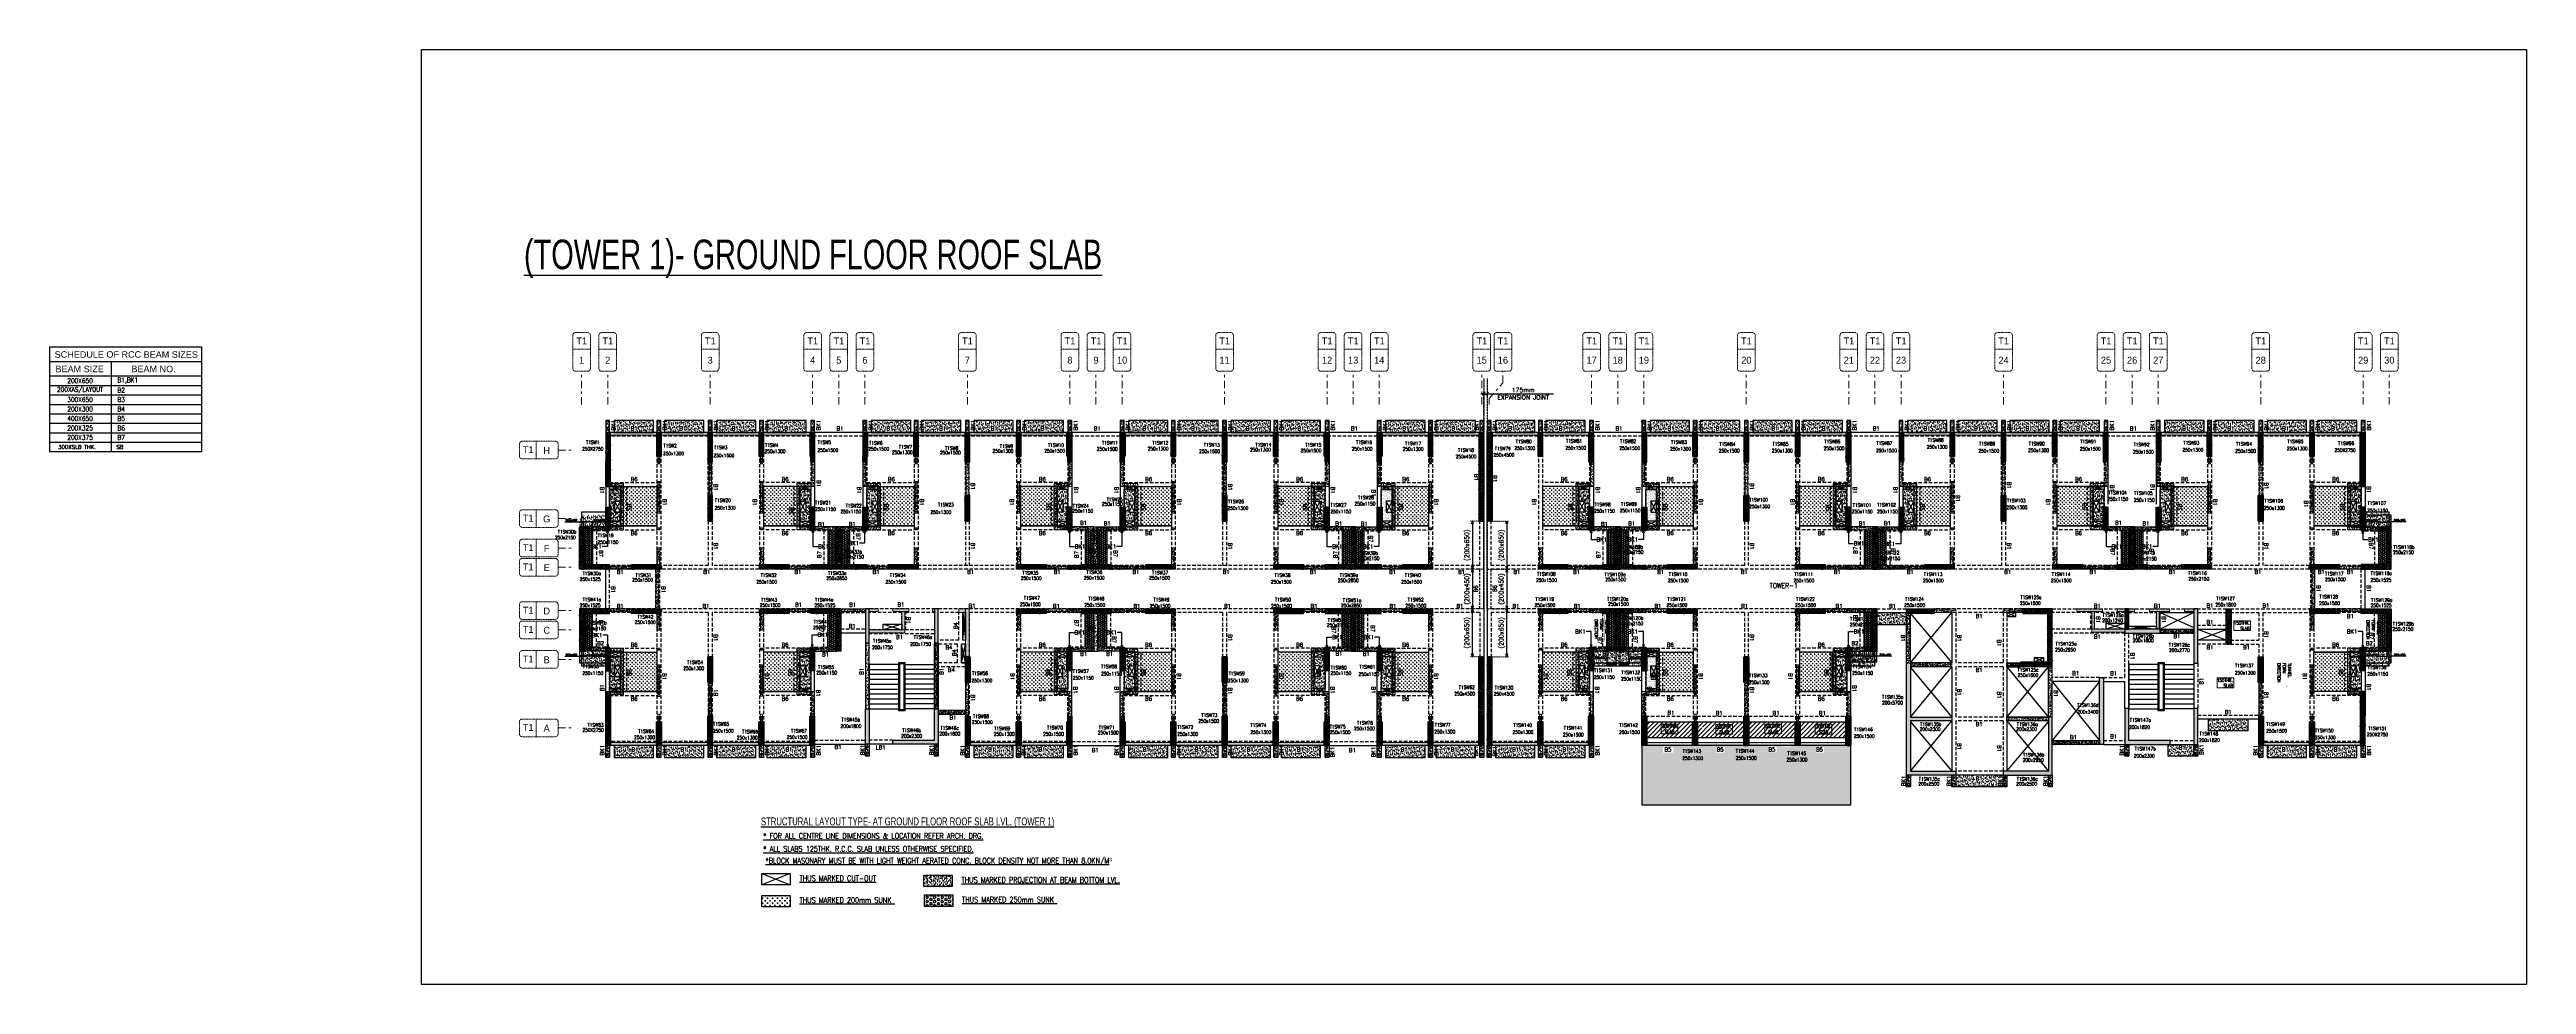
# Model space of a CAD drawing. Header units: millimetres. Extents: x 1078357 to 2594950, y -4969473 to -4636555.
# Drawn here: x 1078357 to 1204038, y -4684019 to -4636555 of the extents above; entities that cross this region are included whole.
import ezdxf
from ezdxf.enums import TextEntityAlignment as Align

# ---------------------------------------------------------------- set-up
doc = ezdxf.new("R2010")
doc.units = ezdxf.units.MM
doc.header["$PDMODE"] = 35
for name, pattern in [('CENTER', [2, 1.25, -0.25, 0.25, -0.25]), ('CONTINOUS', [0]), ('DGN STYLE 7', [8.34, 3.75, -1.67, 1.25, -1.67]), ('DOT', [0.25, 0, -0.25]), ('HIDDEN', [0.375, 0.25, -0.125]), ('New Retail block$0$CONTINOUS', [0])]:
    doc.linetypes.add(name, pattern=pattern)
doc.layers.get('0').update_dxf_attribs({"lineweight": 0})
doc.layers.get('Defpoints').update_dxf_attribs({"lineweight": 0})
for name, color, linetype, lineweight in [('A-_ANOTDIMA_D-', 6, 'Continuous', 13), ('A-_ANOTGRID_E-', 8, 'DGN STYLE 7', 13), ('Boundary', 40, 'Continuous', 30), ('COL. NO.', 30, 'Continuous', 25), ('COL. SIZE', 7, 'Continuous', 25), ('DIM', 9, 'Continuous', 25), ('GRID LINE', 8, 'Continuous', 0), ('HATCH', 8, 'Continuous', 30), ('Origin', 40, 'Continuous', 30), ('RCC UPSTAND', 43, 'Continuous', 30), ('S-NON STR RCC WALL', 8, 'Continuous', 0), ('SLAB THK.', 6, 'Continuous', 0)]:
    doc.layers.add(name, color=color, linetype=linetype, lineweight=lineweight)
for name, color, linetype in [('A-CUTOUT-THIN', 151, 'Continuous'), ('B-200x300', 212, 'HIDDEN'), ('B-200x325', 201, 'HIDDEN'), ('B-200x375', 41, 'HIDDEN'), ('B-200x400', 44, 'HIDDEN'), ('B-200x450', 52, 'HIDDEN'), ('B-200x650', 241, 'HIDDEN'), ('B-300X650', 4, 'HIDDEN'), ('B-300xSLAB THK.', 151, 'Continuous'), ('B-400x650', 150, 'HIDDEN'), ('BK1-200x650', 241, 'HIDDEN'), ('DC BEAM NO.', 7, 'Continuous'), ('DROP SLAB', 8, 'Continuous'), ('EXPANSION JOINT', 10, 'HIDDEN'), ('EXPANTION JOINT', 240, 'Continuous'), ('G-ANNO-SCHD', 231, 'Continuous'), ('NON STR. RCC WALL', 6, 'Continuous'), ('S TEXT', 7, 'Continuous'), ('S-COLUMN_SHEAR WALL', 1, 'Continuous'), ('S-CUT OUT', 3, 'Continuous'), ('S-DIM', 2, 'Continuous'), ('S-LEGEND', 7, 'Continuous'), ('S-PROJECTION', 54, 'New Retail block$0$CONTINOUS'), ('S-STAIR', 8, 'Continuous'), ('SLAB FOLD', 8, 'Continuous'), ('TEXT', 7, 'Continuous'), ('UP TO 10FRS', 30, 'Continuous'), ('UP TO 3FRS', 1, 'Continuous'), ('UP TO GFRS', 1, 'Continuous')]:
    doc.layers.add(name, color=color, linetype=linetype)
doc.styles.add('ARIAL', font='arial.ttf')
doc.styles.add('Roman', font='romans')
doc.styles.add('ROMANS', font='romans.shx', dxfattribs={"width": 0.85})
doc.styles.add('SANSSERIF', font='sas_____.pfb')
doc.styles.get("Standard").update_dxf_attribs({"font": 'Adani Regular.ttf', "height": 500})
doc.dimstyles.new('HARESH', dxfattribs={"dimtxt": 150, "dimasz": 75, "dimexe": 0, "dimexo": 0, "dimgap": 25, "dimtad": 1, "dimdec": 0, "dimdsep": 46, "dimtxsty": 'Roman', "dimblk": 'OBLIQUE', "dimcen": 225, "dimdle": 25, "dimclrd": 2, "dimclre": 2, "dimclrt": 7, "dimadec": 8, "dimazin": 1, "dimtfac": 1, "dimtdec": 0, "dimtmove": 0, "dimatfit": 0, "dimfxl": 1, "dimlwd": -1, "dimlwe": -1, "dimarcsym": 0})
pattern_1 = [(50, (1109291.73, -4472621.5), (182.18467, -15.93909), [19.05, -209.55]), (355, (1109291.73, -4472621.5), (-35.24342, 191.05685), [15.24, -167.64058]), (100.45144, (1109306.92, -4472622.83), (146.94125, 175.11775), [16.19001, -178.09024]), (46.1842, (1109291.73, -4472570.7), (271.07904, -42.04233), [28.575, -314.325]), (96.63556, (1109314.32, -4472574.2), (237.40413, 247.42612), [24.28502, -267.1356]), (351.18415, (1109291.73, -4472570.7), (237.40413, 247.42612), [22.85997, -251.45973]), (21, (1109317.13, -4472583.4), (151.61439, -102.2652), [19.05, -209.55]), (326, (1109317.13, -4472583.4), (61.80203, 184.18797), [15.24, -167.64]), (71.45144, (1109329.77, -4472591.93), (213.41642, 81.92277), [16.19001, -178.08994]), (37.5, (1109291.734, -4472621.507), (3.088603, 84.555039), [0, -165.608, 0, -170.18, 0, -168.275]), (7.5, (1109291.73, -4472621.51), (66.819663, 100.180575), [0, -97.028, 0, -161.798, 0, -64.135]), (327.5, (1109235.09, -4472621.507), (135.590595, -5.728744), [0, -63.5, 0, -198.12, 0, -262.89]), (317.5, (1109209.69, -4472621.51), (148.12918, 25.42649), [0, -82.55, 0, -131.572, 0, -186.69])]
pattern_2 = [(50, (2206503.24, -9158005.36), (182.184669, -15.9390855), [19.05, -209.55]), (355, (2206503.24, -9158005.36), (-35.2434214, 191.056845), [15.24, -167.640584]), (100.4514447, (2206518.42, -9158006.69), (146.941247, 175.117752), [16.190009, -178.0902446]), (46.1842, (2206503.24, -9157954.56), (271.079041, -42.042328), [28.575, -314.325]), (96.6355576, (2206525.83, -9157958.06), (237.404134, 247.426125), [24.285023, -267.135608]), (351.184151, (2206503.24, -9157954.56), (237.404134, 247.426125), [22.859967, -251.459732]), (21, (2206528.64, -9157967.26), (151.6143913, -102.265198), [19.05, -209.55]), (326, (2206528.64, -9157967.26), (61.802028, 184.187966), [15.24, -167.64]), (71.451445, (2206541.27, -9157975.78), (213.416419, 81.922769), [16.190009, -178.0899376]), (37.5, (2206503.235, -9158005.36), (3.08860325, 84.5550389), [0, -165.608, 0, -170.18, 0, -168.275]), (7.5, (2206503.235, -9158005.36), (66.8196625, 100.1805748), [0, -97.028, 0, -161.798, 0, -64.135]), (327.5, (2206446.59, -9158005.36), (135.5905952, -5.728744), [0, -63.5, 0, -198.12, 0, -262.89]), (317.5, (2206421.19, -9158005.36), (148.1291814, 25.426491), [0, -82.55, 0, -131.572, 0, -186.69])]
pattern_3 = [(50, (2206516.45, -9156640.7), (182.184669, -15.9390855), [19.05, -209.55]), (355, (2206516.45, -9156640.7), (-35.2434214, 191.056845), [15.24, -167.640584]), (100.4514447, (2206531.63, -9156642.02), (146.941247, 175.117752), [16.190009, -178.0902446]), (46.1842, (2206516.45, -9156589.9), (271.079041, -42.042328), [28.575, -314.325]), (96.6355576, (2206539.04, -9156593.4), (237.404134, 247.426125), [24.285023, -267.135608]), (351.184151, (2206516.45, -9156589.9), (237.404134, 247.426125), [22.859967, -251.459732]), (21, (2206541.85, -9156602.6), (151.6143913, -102.265198), [19.05, -209.55]), (326, (2206541.85, -9156602.6), (61.802028, 184.187966), [15.24, -167.64]), (71.451445, (2206554.48, -9156611.12), (213.416419, 81.922769), [16.190009, -178.0899376]), (37.5, (2206516.45, -9156640.694), (3.08860325, 84.5550389), [0, -165.608, 0, -170.18, 0, -168.275]), (7.5, (2206516.45, -9156640.69), (66.8196625, 100.1805748), [0, -97.028, 0, -161.798, 0, -64.135]), (327.5, (2206459.81, -9156640.694), (135.5905952, -5.728744), [0, -63.5, 0, -198.12, 0, -262.89]), (317.5, (2206434.41, -9156640.69), (148.1291814, 25.426491), [0, -82.55, 0, -131.572, 0, -186.69])]
pattern_4 = [(230, (2262264.84, -9195836.93), (-182.184669, 15.9390855), [19.05, -209.55]), (175, (2262264.84, -9195836.93), (35.2434214, -191.056845), [15.24, -167.640584]), (280.4514447, (2262249.66, -9195835.6), (-146.941247, -175.117752), [16.190009, -178.0902446]), (226.1842, (2262264.84, -9195887.73), (-271.079041, 42.042328), [28.575, -314.325]), (276.6355576, (2262242.25, -9195884.22), (-237.404134, -247.426125), [24.285023, -267.135608]), (171.184151, (2262264.84, -9195887.73), (-237.404134, -247.426125), [22.859967, -251.459732]), (201, (2262239.44, -9195875.03), (-151.6143913, 102.265198), [19.05, -209.55]), (146, (2262239.44, -9195875.03), (-61.802028, -184.187966), [15.24, -167.64]), (251.451445, (2262226.8, -9195866.5), (-213.416419, -81.922769), [16.190009, -178.0899376]), (217.5, (2262264.84, -9195836.93), (-3.08860325, -84.5550389), [0, -165.608, 0, -170.18, 0, -168.275]), (187.5, (2262264.84, -9195836.93), (-66.8196625, -100.1805748), [0, -97.028, 0, -161.798, 0, -64.135]), (147.5, (2262321.48, -9195836.93), (-135.5905952, 5.728744), [0, -63.5, 0, -198.12, 0, -262.89]), (137.5, (2262346.88, -9195836.93), (-148.1291814, -25.426491), [0, -82.55, 0, -131.572, 0, -186.69])]
pattern_5 = [(50, (-6330041.7, 28215677.84), (182.184669, -15.93908554), [19.05, -209.55]), (355, (-6330041.7, 28215677.84), (-35.2434214, 191.0568452), [15.24, -167.6405842]), (100.4514447, (-6330026.52, 28215676.51), (146.9412471, 175.1177519), [16.1900088, -178.0902446]), (46.1842, (-6330041.7, 28215728.64), (271.0790409, -42.042328), [28.575, -314.325]), (96.6355576, (-6330019.1, 28215725.14), (237.404134, 247.4261246), [24.2850231, -267.1356082]), (351.1841512, (-6330041.7, 28215728.64), (237.404134, 247.4261246), [22.859967, -251.459732]), (21, (-6330016.3, 28215715.94), (151.6143913, -102.2651982), [19.05, -209.55]), (326, (-6330016.3, 28215715.94), (61.8020283, 184.1879661), [15.24, -167.64]), (71.451445, (-6330003.67, 28215707.42), (213.4164193, 81.9227689), [16.1900088, -178.0899376]), (37.5, (-6330041.7, 28215677.84), (3.08860325, 84.55503887), [0, -165.608, 0, -170.18, 0, -168.275]), (7.5, (-6330041.7, 28215677.84), (66.8196625, 100.18057482), [0, -97.028, 0, -161.798, 0, -64.135]), (327.5, (-6330098.34, 28215677.84), (135.59059517, -5.72874399), [0, -63.5, 0, -198.12, 0, -262.89]), (317.5, (-6330123.74, 28215677.84), (148.1291814, 25.42649103), [0, -82.55, 0, -131.572, 0, -186.69])]
pattern_6 = [(50, (31262.4, 203131.2), (182.184669, -15.9390855), [19.05, -209.55]), (355, (31262.4, 203131.2), (-35.2434214, 191.056845), [15.24, -167.640584]), (100.4514447, (31277.58, 203129.87), (146.941247, 175.117752), [16.190009, -178.0902446]), (46.1842, (31262.4, 203182), (271.079041, -42.042328), [28.575, -314.325]), (96.6355576, (31285, 203178.5), (237.404134, 247.426125), [24.285023, -267.135608]), (351.184151, (31262.4, 203182), (237.404134, 247.426125), [22.859967, -251.459732]), (21, (31287.8, 203169.3), (151.6143913, -102.265198), [19.05, -209.55]), (326, (31287.8, 203169.3), (61.802028, 184.187966), [15.24, -167.64]), (71.451445, (31300.43, 203160.78), (213.416419, 81.922769), [16.190009, -178.0899376]), (37.5, (31262.4, 203131.2), (3.08860325, 84.5550389), [0, -165.608, 0, -170.18, 0, -168.275]), (7.5, (31262.4, 203131.2), (66.8196625, 100.1805748), [0, -97.028, 0, -161.798, 0, -64.135]), (327.5, (31205.756, 203131.2), (135.5905952, -5.728744), [0, -63.5, 0, -198.12, 0, -262.89]), (317.5, (31180.36, 203131.2), (148.1291814, 25.426491), [0, -82.55, 0, -131.572, 0, -186.69])]
pattern_7 = [(50, (-5232816.98, 23531658.65), (182.184669, -15.93908554), [19.05, -209.55]), (355, (-5232816.98, 23531658.65), (-35.2434214, 191.0568452), [15.24, -167.6405842]), (100.4514447, (-5232801.8, 23531657.33), (146.9412471, 175.1177519), [16.1900088, -178.0902446]), (46.1842, (-5232816.98, 23531709.45), (271.0790409, -42.042328), [28.575, -314.325]), (96.6355576, (-5232794.4, 23531705.95), (237.404134, 247.4261246), [24.2850231, -267.1356082]), (351.1841512, (-5232816.98, 23531709.45), (237.404134, 247.4261246), [22.859967, -251.459732]), (21, (-5232791.58, 23531696.75), (151.6143913, -102.2651982), [19.05, -209.55]), (326, (-5232791.58, 23531696.75), (61.8020283, 184.1879661), [15.24, -167.64]), (71.451445, (-5232778.95, 23531688.23), (213.4164193, 81.9227689), [16.1900088, -178.0899376]), (37.5, (-5232816.985, 23531658.653), (3.08860325, 84.55503887), [0, -165.608, 0, -170.18, 0, -168.275]), (7.5, (-5232816.985, 23531658.65), (66.8196625, 100.18057482), [0, -97.028, 0, -161.798, 0, -64.135]), (327.5, (-5232873.63, 23531658.65), (135.59059517, -5.728744), [0, -63.5, 0, -198.12, 0, -262.89]), (317.5, (-5232899.03, 23531658.65), (148.1291814, 25.42649103), [0, -82.55, 0, -131.572, 0, -186.69])]
pattern_8 = [(50, (1128487.11, -4480887.99), (182.18467, -15.93909), [19.05, -209.55]), (355, (1128487.11, -4480887.99), (-35.24342, 191.05685), [15.24, -167.64058]), (100.45144, (1128502.3, -4480889.31), (146.94125, 175.11775), [16.19, -178.09024]), (46.1842, (1128487.11, -4480837.19), (271.07904, -42.04233), [28.575, -314.325]), (96.63556, (1128509.7, -4480840.7), (237.40413, 247.42612), [24.28502, -267.1356]), (351.18415, (1128487.1, -4480837.19), (237.40413, 247.42612), [22.85997, -251.45973]), (21, (1128512.51, -4480849.89), (151.61439, -102.2652), [19.05, -209.55]), (326, (1128512.51, -4480849.89), (61.80203, 184.18797), [15.24, -167.64]), (71.45144, (1128525.15, -4480858.4), (213.41642, 81.92277), [16.19, -178.08994]), (37.5, (1128487.11, -4480887.986), (3.088603, 84.555039), [0, -165.608, 0, -170.18, 0, -168.275]), (7.5, (1128487.11, -4480887.99), (66.819663, 100.180575), [0, -97.028, 0, -161.798, 0, -64.135]), (327.5, (1128430.47, -4480887.986), (135.590595, -5.728744), [0, -63.5, 0, -198.12, 0, -262.89]), (317.5, (1128405.07, -4480887.99), (148.12918, 25.42649), [0, -82.55, 0, -131.572, 0, -186.69])]
pattern_9 = [(50, (1128487.11, -4480887.99), (182.18467, -15.93909), [19.05, -209.55]), (355, (1128487.11, -4480887.99), (-35.24342, 191.05685), [15.24, -167.64058]), (100.45144, (1128502.3, -4480889.31), (146.94125, 175.11775), [16.19, -178.09024]), (46.1842, (1128487.11, -4480837.19), (271.07904, -42.04233), [28.575, -314.325]), (96.63556, (1128509.7, -4480840.7), (237.40413, 247.42612), [24.28502, -267.1356]), (351.18415, (1128487.1, -4480837.19), (237.40413, 247.42612), [22.85997, -251.45973]), (21, (1128512.51, -4480849.89), (151.61439, -102.2652), [19.05, -209.55]), (326, (1128512.51, -4480849.89), (61.80203, 184.18797), [15.24, -167.64]), (71.45144, (1128525.15, -4480858.4), (213.41642, 81.92277), [16.19, -178.08994]), (37.5, (1128487.11, -4480887.986), (3.088603, 84.555039), [0, -165.608, 0, -170.18, 0, -168.275]), (7.5, (1128487.11, -4480887.99), (66.819663, 100.180575), [0, -97.028, 0, -161.798, 0, -64.135]), (327.5, (1128430.47, -4480887.986), (135.590595, -5.728744), [0, -63.5, 0, -198.12, 0, -262.89]), (317.5, (1128405.07, -4480887.99), (148.12918, 25.42649), [0, -82.55, 0, -131.572, 0, -186.69])]
pattern_10 = [(50, (-5232816.98, 23531658.65), (182.184669, -15.93908554), [19.05, -209.55]), (355, (-5232816.98, 23531658.65), (-35.2434214, 191.0568452), [15.24, -167.6405842]), (100.4514447, (-5232801.8, 23531657.33), (146.9412471, 175.1177519), [16.1900088, -178.0902446]), (46.1842, (-5232816.98, 23531709.45), (271.0790409, -42.042328), [28.575, -314.325]), (96.6355576, (-5232794.4, 23531705.95), (237.404134, 247.4261246), [24.2850231, -267.1356082]), (351.1841512, (-5232816.98, 23531709.45), (237.404134, 247.4261246), [22.859967, -251.459732]), (21, (-5232791.58, 23531696.75), (151.6143913, -102.2651982), [19.05, -209.55]), (326, (-5232791.58, 23531696.75), (61.8020283, 184.1879661), [15.24, -167.64]), (71.451445, (-5232778.95, 23531688.23), (213.4164193, 81.9227689), [16.1900088, -178.0899376]), (37.5, (-5232816.985, 23531658.653), (3.08860325, 84.55503887), [0, -165.608, 0, -170.18, 0, -168.275]), (7.5, (-5232816.985, 23531658.65), (66.8196625, 100.18057482), [0, -97.028, 0, -161.798, 0, -64.135]), (327.5, (-5232873.63, 23531658.65), (135.59059517, -5.728744), [0, -63.5, 0, -198.12, 0, -262.89]), (317.5, (-5232899.03, 23531658.65), (148.1291814, 25.42649103), [0, -82.55, 0, -131.572, 0, -186.69])]
pattern_11 = [(50, (-5232816.98, 23531658.65), (182.184669, -15.93908554), [19.05, -209.55]), (355, (-5232816.98, 23531658.65), (-35.2434214, 191.0568452), [15.24, -167.6405842]), (100.4514447, (-5232801.8, 23531657.33), (146.9412471, 175.1177519), [16.1900088, -178.0902446]), (46.1842, (-5232816.98, 23531709.45), (271.0790409, -42.042328), [28.575, -314.325]), (96.6355576, (-5232794.4, 23531705.95), (237.404134, 247.4261246), [24.2850231, -267.1356082]), (351.1841512, (-5232816.98, 23531709.45), (237.404134, 247.4261246), [22.859967, -251.459732]), (21, (-5232791.58, 23531696.75), (151.6143913, -102.2651982), [19.05, -209.55]), (326, (-5232791.58, 23531696.75), (61.8020283, 184.1879661), [15.24, -167.64]), (71.451445, (-5232778.95, 23531688.23), (213.4164193, 81.9227689), [16.1900088, -178.0899376]), (37.5, (-5232816.985, 23531658.653), (3.08860325, 84.55503887), [0, -165.608, 0, -170.18, 0, -168.275]), (7.5, (-5232816.985, 23531658.65), (66.8196625, 100.18057482), [0, -97.028, 0, -161.798, 0, -64.135]), (327.5, (-5232873.63, 23531658.65), (135.59059517, -5.728744), [0, -63.5, 0, -198.12, 0, -262.89]), (317.5, (-5232899.03, 23531658.65), (148.1291814, 25.42649103), [0, -82.55, 0, -131.572, 0, -186.69])]
pattern_12 = [(50, (-4135592.27, 18847639.47), (182.184669, -15.9390855), [19.05, -209.55]), (355, (-4135592.27, 18847639.47), (-35.2434214, 191.0568452), [15.24, -167.6405842]), (100.4514447, (-4135577.09, 18847638.14), (146.9412471, 175.1177519), [16.1900088, -178.0902446]), (46.1842, (-4135592.27, 18847690.27), (271.0790409, -42.042328), [28.575, -314.325]), (96.6355576, (-4135569.68, 18847686.76), (237.404134, 247.4261246), [24.285023, -267.1356082]), (351.1841512, (-4135592.27, 18847690.27), (237.404134, 247.4261246), [22.859967, -251.459732]), (21, (-4135566.87, 18847677.57), (151.6143913, -102.2651982), [19.05, -209.55]), (326, (-4135566.87, 18847677.57), (61.8020283, 184.1879661), [15.24, -167.64]), (71.451445, (-4135554.23, 18847669.04), (213.4164193, 81.9227689), [16.1900088, -178.0899376]), (37.5, (-4135592.27, 18847639.466), (3.08860325, 84.55503887), [0, -165.608, 0, -170.18, 0, -168.275]), (7.5, (-4135592.27, 18847639.47), (66.8196625, 100.18057482), [0, -97.028, 0, -161.798, 0, -64.135]), (327.5, (-4135648.91, 18847639.466), (135.59059517, -5.728744), [0, -63.5, 0, -198.12, 0, -262.89]), (317.5, (-4135674.31, 18847639.47), (148.1291814, 25.42649103), [0, -82.55, 0, -131.572, 0, -186.69])]
pattern_13 = [(50, (-6330041.7, 28215677.84), (182.184669, -15.93908554), [19.05, -209.55]), (355, (-6330041.7, 28215677.84), (-35.2434214, 191.0568452), [15.24, -167.6405842]), (100.4514447, (-6330026.52, 28215676.51), (146.9412471, 175.1177519), [16.1900088, -178.0902446]), (46.1842, (-6330041.7, 28215728.64), (271.0790409, -42.042328), [28.575, -314.325]), (96.6355576, (-6330019.1, 28215725.14), (237.404134, 247.4261246), [24.2850231, -267.1356082]), (351.1841512, (-6330041.7, 28215728.64), (237.404134, 247.4261246), [22.859967, -251.459732]), (21, (-6330016.3, 28215715.94), (151.6143913, -102.2651982), [19.05, -209.55]), (326, (-6330016.3, 28215715.94), (61.8020283, 184.1879661), [15.24, -167.64]), (71.451445, (-6330003.67, 28215707.42), (213.4164193, 81.9227689), [16.1900088, -178.0899376]), (37.5, (-6330041.7, 28215677.84), (3.08860325, 84.55503887), [0, -165.608, 0, -170.18, 0, -168.275]), (7.5, (-6330041.7, 28215677.84), (66.8196625, 100.18057482), [0, -97.028, 0, -161.798, 0, -64.135]), (327.5, (-6330098.34, 28215677.84), (135.59059517, -5.72874399), [0, -63.5, 0, -198.12, 0, -262.89]), (317.5, (-6330123.74, 28215677.84), (148.1291814, 25.42649103), [0, -82.55, 0, -131.572, 0, -186.69])]
pattern_14 = [(37.47015413, (-5089629.34, 23383636.63), (-4.72361136, 146.8264517), [0, -115.824, 0, -129.54, 0, -123.825]), (7.4701541, (-5089629.34, 23383636.63), (134.9689868, 214.9772528), [0, -62.484, 0, -104.394, 0, -40.005]), (327.47015413, (-5089723.07, 23383636.68), (237.29790347, 0.3075449), [0, -38.1, 0, -137.16, 0, -179.07]), (317.4701541, (-5089723.07, 23383636.68), (229.1017424, 66.759465), [0, -19.05, 0, -89.916, 0, -102.87])]
pattern_15 = [(37.4701541, (-1799280.2, 9331579.07), (-4.7236114, 146.8264517), [0, -115.824, 0, -129.54, 0, -123.825]), (7.4701541, (-1799280.2, 9331579.07), (134.9689868, 214.9772528), [0, -62.484, 0, -104.394, 0, -40.005]), (327.4701541, (-1799373.92, 9331579.12), (237.2979035, 0.3075449), [0, -38.1, 0, -137.16, 0, -179.07]), (317.4701541, (-1799373.92, 9331579.12), (229.1017424, 66.759465), [0, -19.05, 0, -89.916, 0, -102.87])]
pattern_16 = [(37.4701541, (-2896504.91, 14015598.26), (-4.72361136, 146.8264517), [0, -115.824, 0, -129.54, 0, -123.825]), (7.4701541, (-2896504.91, 14015598.26), (134.9689868, 214.9772528), [0, -62.484, 0, -104.394, 0, -40.005]), (327.4701541, (-2896598.64, 14015598.31), (237.2979035, 0.3075449), [0, -38.1, 0, -137.16, 0, -179.07]), (317.4701541, (-2896598.64, 14015598.3), (229.1017424, 66.759465), [0, -19.05, 0, -89.916, 0, -102.87])]
pattern_17 = [(50, (1136830.23, -4667792.93), (182.18467, -15.9391), [19.05, -209.55]), (355, (1136830.23, -4667792.93), (-35.2434, 191.05685), [15.24, -167.6406]), (100.45144, (1136845.41, -4667794.26), (146.94125, 175.11775), [16.19, -178.09024]), (46.1842, (1136830.23, -4667742.13), (271.079, -42.0423), [28.575, -314.325]), (96.63556, (1136852.82, -4667745.64), (237.4041, 247.4261), [24.285, -267.1356]), (351.18415, (1136830.23, -4667742.13), (237.4041, 247.4261), [22.86, -251.4597]), (21, (1136855.63, -4667754.83), (151.6144, -102.2652), [19.05, -209.55]), (326, (1136855.63, -4667754.83), (61.802, 184.188), [15.24, -167.64]), (71.45144, (1136868.26, -4667763.36), (213.4164, 81.9228), [16.19, -178.0899]), (37.5, (1136830.23, -4667792.933), (3.0886, 84.55504), [0, -165.608, 0, -170.18, 0, -168.275]), (7.5, (1136830.23, -4667792.93), (66.81966, 100.18057), [0, -97.028, 0, -161.798, 0, -64.135]), (327.5, (1136773.586, -4667792.933), (135.5906, -5.72874), [0, -63.5, 0, -198.12, 0, -262.89]), (317.5, (1136748.19, -4667792.93), (148.12918, 25.4265), [0, -82.55, 0, -131.572, 0, -186.69])]
pattern_18 = [(45, (903512.16, -4590022.35), (33.67596, 123.478522), [158.75, -31.75, 0, -31.75])]
pattern_19 = [(45, (2042972.35, -9365114.185), (33.67596045, 123.4785217), [158.75, -31.75, 0, -31.75])]
pattern_20 = [(230, (3668773.04, -7870941.22), (-143.4520365, 12.550427), [15, -165]), (175, (3668773.04, -7870941.22), (27.7502667, -150.438427), [12, -132]), (280.4514445, (3668761.09, -7870940.18), (-115.7017693, -137.887998), [12.7480384, -140.2284224]), (226.1842, (3668773.04, -7870981.22), (-213.448266, 33.103856), [22.5, -247.5]), (276.6356355, (3668755.25, -7870978.46), (-186.932389, -194.82372), [19.122068, -210.342752]), (171.184164, (3668773.04, -7870981.22), (-186.932389, -194.82372), [18, -198]), (201, (3668753.04, -7870971.22), (-119.3814104, 80.523778), [15, -165]), (146, (3668753.04, -7870971.22), (-48.6630664, -145.030009), [12, -132]), (251.4514447, (3668743.09, -7870964.51), (-168.0444753, -64.5062306), [12.748038, -140.2284224]), (217.5, (3668773.04, -7870941.22), (-2.43197106, -66.57877077), [0, -130.4, 0, -134, 0, -132.5]), (187.5, (3668773.04, -7870941.22), (-52.6139075, -78.8823424), [0, -76.4, 0, -127.4, 0, -50.5]), (147.5, (3668817.64, -7870941.22), (-106.7644872, 4.51097435), [0, -50, 0, -156, 0, -207]), (137.5, (3668837.64, -7870941.22), (-116.6372339, -20.0209965), [0, -65, 0, -103.6, 0, -147])]
pattern_21 = [(45, (903512.16, -4590022.35), (33.67596, 123.478522), [158.75, -31.75, 0, -31.75])]
pattern_22 = [(45, (903512.135, -4613405.35), (33.67596, 123.478522), [158.75, -31.75, 0, -31.75])]
pattern_23 = [(45, (903512.135, -4613405.35), (33.67596, 123.478522), [158.75, -31.75, 0, -31.75])]
pattern_24 = [(45, (903512.135, -4613405.35), (33.67596, 123.478522), [158.75, -31.75, 0, -31.75])]
pattern_25 = [(45, (903512.135, -4613405.35), (33.67596, 123.478522), [158.75, -31.75, 0, -31.75])]
pattern_26 = [(230, (3668773.04, -7870941.22), (-143.4520365, 12.550427), [15, -165]), (175, (3668773.04, -7870941.22), (27.7502667, -150.438427), [12, -132]), (280.4514445, (3668761.09, -7870940.18), (-115.7017693, -137.887998), [12.7480384, -140.2284224]), (226.1842, (3668773.04, -7870981.22), (-213.448266, 33.103856), [22.5, -247.5]), (276.6356355, (3668755.25, -7870978.46), (-186.932389, -194.82372), [19.122068, -210.342752]), (171.184164, (3668773.04, -7870981.22), (-186.932389, -194.82372), [18, -198]), (201, (3668753.04, -7870971.22), (-119.3814104, 80.523778), [15, -165]), (146, (3668753.04, -7870971.22), (-48.6630664, -145.030009), [12, -132]), (251.4514447, (3668743.09, -7870964.51), (-168.0444753, -64.5062306), [12.748038, -140.2284224]), (217.5, (3668773.04, -7870941.22), (-2.43197106, -66.57877077), [0, -130.4, 0, -134, 0, -132.5]), (187.5, (3668773.04, -7870941.22), (-52.6139075, -78.8823424), [0, -76.4, 0, -127.4, 0, -50.5]), (147.5, (3668817.64, -7870941.22), (-106.7644872, 4.51097435), [0, -50, 0, -156, 0, -207]), (137.5, (3668837.64, -7870941.22), (-116.6372339, -20.0209965), [0, -65, 0, -103.6, 0, -147])]
pattern_27 = [(140, (-2038821.47, -7200160.78), (12.550427, 143.4520365), [15, -165]), (85, (-2038821.47, -7200160.78), (-150.438427, -27.7502667), [12, -132]), (190.4514445, (-2038820.42, -7200148.82), (-137.887998, 115.7017693), [12.7480384, -140.2284224]), (136.1842, (-2038861.47, -7200160.78), (33.103856, 213.448266), [22.5, -247.5]), (186.6356355, (-2038858.7, -7200143), (-194.82372, 186.932389), [19.122068, -210.342752]), (81.184164, (-2038861.47, -7200160.78), (-194.82372, 186.932389), [18, -198]), (111, (-2038851.47, -7200140.78), (80.523778, 119.3814104), [15, -165]), (56, (-2038851.47, -7200140.78), (-145.030009, 48.6630664), [12, -132]), (161.4514447, (-2038844.76, -7200130.83), (-64.5062306, 168.0444753), [12.748038, -140.2284224]), (127.5, (-2038821.47, -7200160.78), (-66.57877077, 2.43197106), [0, -130.4, 0, -134, 0, -132.5]), (97.5, (-2038821.47, -7200160.78), (-78.8823424, 52.6139075), [0, -76.4, 0, -127.4, 0, -50.5]), (57.5, (-2038821.47, -7200205.38), (4.51097435, 106.7644872), [0, -50, 0, -156, 0, -207]), (47.5, (-2038821.47, -7200225.38), (-20.0209965, 116.6372339), [0, -65, 0, -103.6, 0, -147])]
pattern_28 = [(37.4701541, (-2896504.59, 14015598.24), (-4.72361136, 146.8264517), [0, -115.824, 0, -129.54, 0, -123.825]), (7.4701541, (-2896504.59, 14015598.24), (134.9689868, 214.9772528), [0, -62.484, 0, -104.394, 0, -40.005]), (327.4701541, (-2896598.32, 14015598.29), (237.2979035, 0.3075449), [0, -38.1, 0, -137.16, 0, -179.07]), (317.4701541, (-2896598.32, 14015598.3), (229.1017424, 66.759465), [0, -19.05, 0, -89.916, 0, -102.87])]
pattern_29 = [(180, (1109278.52, -4473986.17), (-7e-15, -54.992613), [31.75, -63.5]), (300, (1109278.52, -4473986.17), (47.625, 27.496307), [31.75, -63.5]), (240, (1109246.77, -4473986.17), (47.625, -27.496307), [31.75, -63.5])]
pattern_30 = [(180.03079016, (-2157838.37, 9381715.23), (-95.1987999, -95.3011726), [47.625, -142.875]), (270.03079016, (-2157862.2, 9381739.03), (95.3011726, -95.1987999), [47.625, -142.875])]
pattern_31 = [(180.03079016, (-3255063.09, 14065734.42), (-95.1987999, -95.3011726), [47.625, -142.875]), (270.03079016, (-3255086.91, 14065758.22), (95.3011726, -95.1987999), [47.625, -142.875])]
pattern_32 = [(180, (-1085170.91, 4894052.203), (-7e-15, -54.99261315), [31.75, -63.5]), (300, (-1085170.91, 4894052.203), (47.625, 27.49630658), [31.75, -63.5]), (240, (-1085202.66, 4894052.203), (47.625, -27.49630658), [31.75, -63.5])]
pattern_33 = [(37.47015413, (-3915054.63, 18699617.45), (-4.72361136, 146.8264517), [0, -115.824, 0, -129.54, 0, -123.825]), (7.4701541, (-3915054.63, 18699617.45), (134.9689868, 214.9772528), [0, -62.484, 0, -104.394, 0, -40.005]), (327.4701541, (-3915148.35, 18699617.5), (237.2979035, 0.3075449), [0, -38.1, 0, -137.16, 0, -179.07]), (317.4701541, (-3915148.35, 18699617.5), (229.1017424, 66.759465), [0, -19.05, 0, -89.916, 0, -102.87])]
pattern_34 = [(180, (12053.804, 210033.016), (-7e-15, -54.99261315), [31.75, -63.5]), (300, (12053.804, 210033.016), (47.625, 27.4963066), [31.75, -63.5]), (240, (12022.054, 210033.016), (47.625, -27.4963066), [31.75, -63.5])]
pattern_35 = [(37.47015413, (-5062315.49, 23607584.36), (-4.72361136, 146.8264517), [0, -115.824, 0, -129.54, 0, -123.825]), (7.4701541, (-5062315.5, 23607584.36), (134.9689868, 214.9772528), [0, -62.484, 0, -104.394, 0, -40.005]), (327.47015413, (-5062409.22, 23607584.4), (237.29790347, 0.3075449), [0, -38.1, 0, -137.16, 0, -179.07]), (317.4701541, (-5062409.22, 23607584.4), (229.1017424, 66.759465), [0, -19.05, 0, -89.916, 0, -102.87])]
pattern_36 = [(37.47015413, (-5062314.72, 23607584.28), (-4.72361136, 146.8264517), [0, -115.824, 0, -129.54, 0, -123.825]), (7.4701541, (-5062314.72, 23607584.28), (134.9689868, 214.9772528), [0, -62.484, 0, -104.394, 0, -40.005]), (327.47015413, (-5062408.44, 23607584.33), (237.29790347, 0.3075449), [0, -38.1, 0, -137.16, 0, -179.07]), (317.4701541, (-5062408.44, 23607584.33), (229.1017424, 66.759465), [0, -19.05, 0, -89.916, 0, -102.87])]

# ---------------------------------------------------------------- blocks, each defined once
blk = doc.blocks.new('_Oblique')
at = {"color": 0, "linetype": 'ByBlock', "lineweight": -2}
blk.add_line((-0.5, -0.5), (0.5, 0.5), dxfattribs=at)
blk = doc.blocks.new('*D1137')
at = {"layer": 'Defpoints', "color": 0, "linetype": 'CONTINOUS', "ltscale": 0.5, "transparency": 16777216}
for p in [(1151303, -4653978, 3), (1151303, -4654028), (1151128, -4655991, 0)]:
    blk.add_point(p, dxfattribs=at)
at = {"layer": 'EXPANTION JOINT', "color": 2, "linetype": 'DOT', "ltscale": 0.5, "transparency": 16777216}
for p, q in [((1151128, -4655991), (1151128, -4653928)), ((1151303, -4653978), (1151303, -4654128))]:
    blk.add_line(p, q, dxfattribs=at)
at = {"layer": 'EXPANTION JOINT', "color": 2, "linetype": 'CONTINOUS', "ltscale": 0.5, "transparency": 16777216}
for p, q in [((1151128, -4654028), (1150978, -4654028)), ((1151128, -4654028), (1151303, -4654028)), ((1151303, -4654028), (1154668, -4654028))]:
    blk.add_line(p, q, dxfattribs=at)
at = {"layer": 'EXPANTION JOINT', "color": 2, "linetype": 'CONTINOUS', "ltscale": 0.5, "transparency": 16777216, "xscale": 150, "yscale": 150, "zscale": 150}
blk.add_blockref('_Oblique', (1151128, -4654028), dxfattribs=at)
at = {"layer": 'EXPANTION JOINT', "color": 2, "linetype": 'CONTINOUS', "ltscale": 0.5, "transparency": 16777216, "xscale": 150, "yscale": 150, "zscale": 150, "rotation": 180}
blk.add_blockref('_Oblique', (1151303, -4654028), dxfattribs=at)
at = {"layer": 'EXPANTION JOINT', "color": 7, "linetype": 'CONTINOUS', "ltscale": 0.5, "transparency": 16777216, "char_height": 225, "attachment_point": 5, "style": 'Roman'}
for s, insert in [('175mm', (1153135, -4653840)), ('EXPANSION JOINT ', (1153135, -4654215))]:
    blk.add_mtext(s, dxfattribs=dict(at, insert=insert))
blk = doc.blocks.new('*D1138')
at = {"layer": 'Defpoints', "color": 0, "linetype": 'CONTINOUS', "ltscale": 0.5, "transparency": 16777216}
for p in [(1151303, -4653978, 3), (1151303, -4654028), (1151128, -4655991, 0)]:
    blk.add_point(p, dxfattribs=at)
at = {"layer": 'EXPANTION JOINT', "color": 2, "linetype": 'DOT', "ltscale": 0.5, "transparency": 16777216}
for p, q in [((1151128, -4655991), (1151128, -4653928)), ((1151303, -4653978), (1151303, -4654128))]:
    blk.add_line(p, q, dxfattribs=at)
at = {"layer": 'EXPANTION JOINT', "color": 2, "linetype": 'CONTINOUS', "ltscale": 0.5, "transparency": 16777216}
for p, q in [((1151128, -4654028), (1150978, -4654028)), ((1151128, -4654028), (1151303, -4654028)), ((1151303, -4654028), (1154668, -4654028))]:
    blk.add_line(p, q, dxfattribs=at)
at = {"layer": 'EXPANTION JOINT', "color": 2, "linetype": 'CONTINOUS', "ltscale": 0.5, "transparency": 16777216, "xscale": 150, "yscale": 150, "zscale": 150}
blk.add_blockref('_Oblique', (1151128, -4654028), dxfattribs=at)
at = {"layer": 'EXPANTION JOINT', "color": 2, "linetype": 'CONTINOUS', "ltscale": 0.5, "transparency": 16777216, "xscale": 150, "yscale": 150, "zscale": 150, "rotation": 180}
blk.add_blockref('_Oblique', (1151303, -4654028), dxfattribs=at)
at = {"layer": 'EXPANTION JOINT', "color": 7, "linetype": 'CONTINOUS', "ltscale": 0.5, "transparency": 16777216, "char_height": 225, "attachment_point": 5, "style": 'Roman'}
for s, insert in [('175mm', (1153135, -4653840)), ('EXPANSION JOINT ', (1153135, -4654215))]:
    blk.add_mtext(s, dxfattribs=dict(at, insert=insert))
blk = doc.blocks.new('_Open30')
at = {"color": 0, "linetype": 'ByBlock', "lineweight": -2}
for p, q in [((-1, 0.27), (0, 0)), ((0, 0), (-1, -0.27)), ((0, 0), (-1, 0))]:
    blk.add_line(p, q, dxfattribs=at)
blk = doc.blocks.new('*D1218')
at = {"layer": 'Defpoints', "color": 0, "linetype": 'CONTINOUS', "ltscale": 0.5, "transparency": 16777216}
for p in [(1151128, -4660491, 0), (1150554, -4662941), (1151128, -4662941, 0)]:
    blk.add_point(p, dxfattribs=at)
at = {"layer": 'S-DIM', "color": 2, "linetype": 'DOT', "ltscale": 0.5, "transparency": 16777216}
for p, q in [((1151128, -4660491), (1150454, -4660491)), ((1151128, -4662941), (1150454, -4662941))]:
    blk.add_line(p, q, dxfattribs=at)
at = {"layer": 'S-DIM', "color": 2, "linetype": 'CONTINOUS', "ltscale": 0.5, "transparency": 16777216}
blk.add_line((1150554, -4660641), (1150554, -4662791), dxfattribs=at)
at = {"layer": 'S-DIM', "color": 2, "linetype": 'CONTINOUS', "ltscale": 0.5, "transparency": 16777216, "xscale": 150, "yscale": 150, "zscale": 150}
for p, rotation in [((1150554, -4660491), 90), ((1150554, -4662941), 270)]:
    blk.add_blockref('_Open30', p, dxfattribs=dict(at, rotation=rotation))
at = {"layer": 'S-DIM', "color": 7, "linetype": 'CONTINOUS', "ltscale": 0.5, "transparency": 16777216, "insert": (1150308, -4661716), "char_height": 225, "attachment_point": 5, "rotation": 90, "style": 'Roman'}
blk.add_mtext('(200x650)', dxfattribs=at)
blk = doc.blocks.new('*D1219')
at = {"layer": 'Defpoints', "color": 0, "linetype": 'CONTINOUS', "ltscale": 0.5, "transparency": 16777216}
for p in [(1150554, -4664941), (1151128, -4664941, 0), (1151128, -4667391, 0)]:
    blk.add_point(p, dxfattribs=at)
at = {"layer": 'S-DIM', "color": 2, "linetype": 'DOT', "ltscale": 0.5, "transparency": 16777216}
for p, q in [((1151128, -4664941), (1150454, -4664941)), ((1151128, -4667391), (1150454, -4667391))]:
    blk.add_line(p, q, dxfattribs=at)
at = {"layer": 'S-DIM', "color": 2, "linetype": 'CONTINOUS', "ltscale": 0.5, "transparency": 16777216}
blk.add_line((1150554, -4667241), (1150554, -4665091), dxfattribs=at)
at = {"layer": 'S-DIM', "color": 2, "linetype": 'CONTINOUS', "ltscale": 0.5, "transparency": 16777216, "xscale": 150, "yscale": 150, "zscale": 150}
for p, rotation in [((1150554, -4664941), 90), ((1150554, -4667391), 270)]:
    blk.add_blockref('_Open30', p, dxfattribs=dict(at, rotation=rotation))
at = {"layer": 'S-DIM', "color": 7, "linetype": 'CONTINOUS', "ltscale": 0.5, "transparency": 16777216, "insert": (1150308, -4666166), "char_height": 225, "attachment_point": 5, "rotation": 90, "style": 'Roman'}
blk.add_mtext('(200x650)', dxfattribs=at)
blk = doc.blocks.new('*D1220')
at = {"layer": 'Defpoints', "color": 0, "linetype": 'CONTINOUS', "ltscale": 0.5, "transparency": 16777216}
for p in [(1151128, -4662941, 0), (1150554, -4664941), (1151128, -4664941, 0)]:
    blk.add_point(p, dxfattribs=at)
at = {"layer": 'S-DIM', "color": 2, "linetype": 'DOT', "ltscale": 0.5, "transparency": 16777216}
for p, q in [((1151128, -4662941), (1150454, -4662941)), ((1151128, -4664941), (1150454, -4664941))]:
    blk.add_line(p, q, dxfattribs=at)
at = {"layer": 'S-DIM', "color": 2, "linetype": 'CONTINOUS', "ltscale": 0.5, "transparency": 16777216}
blk.add_line((1150554, -4663091), (1150554, -4664791), dxfattribs=at)
at = {"layer": 'S-DIM', "color": 2, "linetype": 'CONTINOUS', "ltscale": 0.5, "transparency": 16777216, "xscale": 150, "yscale": 150, "zscale": 150}
for p, rotation in [((1150554, -4662941), 90), ((1150554, -4664941), 270)]:
    blk.add_blockref('_Open30', p, dxfattribs=dict(at, rotation=rotation))
at = {"layer": 'S-DIM', "color": 7, "linetype": 'CONTINOUS', "ltscale": 0.5, "transparency": 16777216, "insert": (1150308, -4663941), "char_height": 225, "attachment_point": 5, "rotation": 90, "style": 'Roman'}
blk.add_mtext('(200x450)', dxfattribs=at)
blk = doc.blocks.new('*D1221')
at = {"layer": 'Defpoints', "color": 0, "linetype": 'CONTINOUS', "ltscale": 0.5, "transparency": 16777216}
for p in [(1151303, -4660491, 0), (1151303, -4662941, 0), (1152300, -4662941)]:
    blk.add_point(p, dxfattribs=at)
at = {"layer": 'S-DIM', "color": 2, "linetype": 'DOT', "ltscale": 0.5, "transparency": 16777216}
for p, q in [((1151303, -4660491), (1152400, -4660491)), ((1151303, -4662941), (1152400, -4662941))]:
    blk.add_line(p, q, dxfattribs=at)
at = {"layer": 'S-DIM', "color": 2, "linetype": 'CONTINOUS', "ltscale": 0.5, "transparency": 16777216}
blk.add_line((1152300, -4660641), (1152300, -4662791), dxfattribs=at)
at = {"layer": 'S-DIM', "color": 2, "linetype": 'CONTINOUS', "ltscale": 0.5, "transparency": 16777216, "xscale": 150, "yscale": 150, "zscale": 150}
for p, rotation in [((1152300, -4660491), 90), ((1152300, -4662941), 270)]:
    blk.add_blockref('_Open30', p, dxfattribs=dict(at, rotation=rotation))
at = {"layer": 'S-DIM', "color": 7, "linetype": 'CONTINOUS', "ltscale": 0.5, "transparency": 16777216, "insert": (1152054, -4661716), "char_height": 225, "attachment_point": 5, "rotation": 90, "style": 'Roman'}
blk.add_mtext('(200x650)', dxfattribs=at)
blk = doc.blocks.new('*D1222')
at = {"layer": 'Defpoints', "color": 0, "linetype": 'CONTINOUS', "ltscale": 0.5, "transparency": 16777216}
for p in [(1151303, -4664941, 0), (1152300, -4664941), (1151303, -4667391, 0)]:
    blk.add_point(p, dxfattribs=at)
at = {"layer": 'S-DIM', "color": 2, "linetype": 'DOT', "ltscale": 0.5, "transparency": 16777216}
for p, q in [((1151303, -4664941), (1152400, -4664941)), ((1151303, -4667391), (1152400, -4667391))]:
    blk.add_line(p, q, dxfattribs=at)
at = {"layer": 'S-DIM', "color": 2, "linetype": 'CONTINOUS', "ltscale": 0.5, "transparency": 16777216}
blk.add_line((1152300, -4667241), (1152300, -4665091), dxfattribs=at)
at = {"layer": 'S-DIM', "color": 2, "linetype": 'CONTINOUS', "ltscale": 0.5, "transparency": 16777216, "xscale": 150, "yscale": 150, "zscale": 150}
for p, rotation in [((1152300, -4664941), 90), ((1152300, -4667391), 270)]:
    blk.add_blockref('_Open30', p, dxfattribs=dict(at, rotation=rotation))
at = {"layer": 'S-DIM', "color": 7, "linetype": 'CONTINOUS', "ltscale": 0.5, "transparency": 16777216, "insert": (1152054, -4666166), "char_height": 225, "attachment_point": 5, "rotation": 90, "style": 'Roman'}
blk.add_mtext('(200x650)', dxfattribs=at)
blk = doc.blocks.new('*D1223')
at = {"layer": 'Defpoints', "color": 0, "linetype": 'CONTINOUS', "ltscale": 0.5, "transparency": 16777216}
for p in [(1151303, -4662941, 0), (1151303, -4664941, 0), (1152300, -4664941)]:
    blk.add_point(p, dxfattribs=at)
at = {"layer": 'S-DIM', "color": 2, "linetype": 'DOT', "ltscale": 0.5, "transparency": 16777216}
for p, q in [((1151303, -4662941), (1152400, -4662941)), ((1151303, -4664941), (1152400, -4664941))]:
    blk.add_line(p, q, dxfattribs=at)
at = {"layer": 'S-DIM', "color": 2, "linetype": 'CONTINOUS', "ltscale": 0.5, "transparency": 16777216}
blk.add_line((1152300, -4663091), (1152300, -4664791), dxfattribs=at)
at = {"layer": 'S-DIM', "color": 2, "linetype": 'CONTINOUS', "ltscale": 0.5, "transparency": 16777216, "xscale": 150, "yscale": 150, "zscale": 150}
for p, rotation in [((1152300, -4662941), 90), ((1152300, -4664941), 270)]:
    blk.add_blockref('_Open30', p, dxfattribs=dict(at, rotation=rotation))
at = {"layer": 'S-DIM', "color": 7, "linetype": 'CONTINOUS', "ltscale": 0.5, "transparency": 16777216, "insert": (1152054, -4663941), "char_height": 225, "attachment_point": 5, "rotation": 90, "style": 'Roman'}
blk.add_mtext('(200x450)', dxfattribs=at)
blk = doc.blocks.new('*D1616')
at = {"layer": 'Defpoints', "color": 0, "ltscale": 700, "transparency": 16777216}
for p in [(1105454, -4660525), (1105454, -4660791, 0), (1105904, -4660791, 0)]:
    blk.add_point(p, dxfattribs=at)
at = {"layer": 'DIM', "color": 2, "ltscale": 700, "transparency": 16777216}
for p, q in [((1104497, -4660525), (1105454, -4660525)), ((1105454, -4660525), (1105379, -4660525)), ((1105454, -4660791), (1105454, -4660525)), ((1105904, -4660525), (1105454, -4660525)), ((1105904, -4660525), (1105454, -4660525)), ((1105904, -4660791), (1105904, -4660525)), ((1105904, -4660525), (1105979, -4660525))]:
    blk.add_line(p, q, dxfattribs=at)
at = {"layer": 'DIM', "color": 2, "ltscale": 700, "transparency": 16777216, "xscale": 75, "yscale": 75, "zscale": 75}
blk.add_blockref('_Oblique', (1105454, -4660525), dxfattribs=at)
at = {"layer": 'DIM', "color": 2, "ltscale": 700, "transparency": 16777216, "xscale": 75, "yscale": 75, "zscale": 75, "rotation": 180}
blk.add_blockref('_Oblique', (1105904, -4660525), dxfattribs=at)
at = {"layer": 'DIM', "color": 7, "ltscale": 700, "transparency": 16777216, "insert": (1104834, -4660450), "char_height": 150, "attachment_point": 5, "style": 'Roman'}
blk.add_mtext('{\\H0.666667x;200x400}', dxfattribs=at)
blk = doc.blocks.new('*D1617')
at = {"layer": 'Defpoints', "color": 0, "ltscale": 700, "transparency": 16777216}
for p in [(1105904, -4660791), (1106579, -4660525), (1106579, -4660791, 0)]:
    blk.add_point(p, dxfattribs=at)
at = {"layer": 'DIM', "color": 2, "ltscale": 700, "transparency": 16777216}
for p, q in [((1105879, -4660525), (1106604, -4660525)), ((1105904, -4660791), (1105904, -4660525)), ((1106579, -4660791), (1106579, -4660525))]:
    blk.add_line(p, q, dxfattribs=at)
at = {"layer": 'DIM', "color": 2, "ltscale": 700, "transparency": 16777216, "xscale": 75, "yscale": 75, "zscale": 75, "rotation": 180}
blk.add_blockref('_Oblique', (1105904, -4660525), dxfattribs=at)
at = {"layer": 'DIM', "color": 2, "ltscale": 700, "transparency": 16777216, "xscale": 75, "yscale": 75, "zscale": 75}
blk.add_blockref('_Oblique', (1106579, -4660525), dxfattribs=at)
at = {"layer": 'DIM', "color": 7, "ltscale": 700, "transparency": 16777216, "insert": (1106241, -4660450), "char_height": 150, "attachment_point": 5, "style": 'Roman'}
blk.add_mtext('{\\H0.666667x;200x650}', dxfattribs=at)
blk = doc.blocks.new('*D1618')
at = {"layer": 'Defpoints', "color": 0, "ltscale": 700, "transparency": 16777216}
for p in [(1196528, -4660791, 0), (1196978, -4660525), (1196978, -4660791, 0)]:
    blk.add_point(p, dxfattribs=at)
at = {"layer": 'DIM', "color": 2, "ltscale": 700, "transparency": 16777216}
for p, q in [((1196528, -4660525), (1196453, -4660525)), ((1196528, -4660791), (1196528, -4660525)), ((1196528, -4660525), (1196978, -4660525)), ((1196528, -4660525), (1196978, -4660525)), ((1196978, -4660791), (1196978, -4660525)), ((1196978, -4660525), (1197053, -4660525)), ((1197934, -4660525), (1196978, -4660525))]:
    blk.add_line(p, q, dxfattribs=at)
at = {"layer": 'DIM', "color": 2, "ltscale": 700, "transparency": 16777216, "xscale": 75, "yscale": 75, "zscale": 75}
blk.add_blockref('_Oblique', (1196528, -4660525), dxfattribs=at)
at = {"layer": 'DIM', "color": 2, "ltscale": 700, "transparency": 16777216, "xscale": 75, "yscale": 75, "zscale": 75, "rotation": 180}
blk.add_blockref('_Oblique', (1196978, -4660525), dxfattribs=at)
at = {"layer": 'DIM', "color": 7, "ltscale": 700, "transparency": 16777216, "insert": (1197597, -4660450), "char_height": 150, "attachment_point": 5, "style": 'Roman'}
blk.add_mtext('{\\H0.666667x;200x400}', dxfattribs=at)
blk = doc.blocks.new('*D1619')
at = {"layer": 'Defpoints', "color": 0, "ltscale": 700, "transparency": 16777216}
for p in [(1195853, -4660525), (1195853, -4660791, 0), (1196528, -4660791)]:
    blk.add_point(p, dxfattribs=at)
at = {"layer": 'DIM', "color": 2, "ltscale": 700, "transparency": 16777216}
for p, q in [((1196553, -4660525), (1195828, -4660525)), ((1195853, -4660791), (1195853, -4660525)), ((1196528, -4660791), (1196528, -4660525))]:
    blk.add_line(p, q, dxfattribs=at)
at = {"layer": 'DIM', "color": 2, "ltscale": 700, "transparency": 16777216, "xscale": 75, "yscale": 75, "zscale": 75, "rotation": 180}
blk.add_blockref('_Oblique', (1195853, -4660525), dxfattribs=at)
at = {"layer": 'DIM', "color": 2, "ltscale": 700, "transparency": 16777216, "xscale": 75, "yscale": 75, "zscale": 75}
blk.add_blockref('_Oblique', (1196528, -4660525), dxfattribs=at)
at = {"layer": 'DIM', "color": 7, "ltscale": 700, "transparency": 16777216, "insert": (1196191, -4660450), "char_height": 150, "attachment_point": 5, "style": 'Roman'}
blk.add_mtext('{\\H0.666667x;200x650}', dxfattribs=at)
blk = doc.blocks.new('*D1620')
at = {"layer": 'Defpoints', "color": 0, "ltscale": 700, "transparency": 16777216}
for p in [(1105454, -4667091, 0), (1105454, -4667357), (1105904, -4667091, 0)]:
    blk.add_point(p, dxfattribs=at)
at = {"layer": 'DIM', "color": 2, "ltscale": 700, "transparency": 16777216}
for p, q in [((1104497, -4667357), (1105454, -4667357)), ((1105454, -4667357), (1105379, -4667357)), ((1105454, -4667091), (1105454, -4667357)), ((1105904, -4667357), (1105454, -4667357)), ((1105904, -4667357), (1105454, -4667357)), ((1105904, -4667091), (1105904, -4667357)), ((1105904, -4667357), (1105979, -4667357))]:
    blk.add_line(p, q, dxfattribs=at)
at = {"layer": 'DIM', "color": 2, "ltscale": 700, "transparency": 16777216, "xscale": 75, "yscale": 75, "zscale": 75}
blk.add_blockref('_Oblique', (1105454, -4667357), dxfattribs=at)
at = {"layer": 'DIM', "color": 2, "ltscale": 700, "transparency": 16777216, "xscale": 75, "yscale": 75, "zscale": 75, "rotation": 180}
blk.add_blockref('_Oblique', (1105904, -4667357), dxfattribs=at)
at = {"layer": 'DIM', "color": 7, "ltscale": 700, "transparency": 16777216, "insert": (1104834, -4667282), "char_height": 150, "attachment_point": 5, "style": 'Roman'}
blk.add_mtext('{\\H0.666667x;200x400}', dxfattribs=at)
blk = doc.blocks.new('*D1621')
at = {"layer": 'Defpoints', "color": 0, "ltscale": 700, "transparency": 16777216}
for p in [(1105904, -4667091), (1106579, -4667091, 0), (1106579, -4667357)]:
    blk.add_point(p, dxfattribs=at)
at = {"layer": 'DIM', "color": 2, "ltscale": 700, "transparency": 16777216}
for p, q in [((1105879, -4667357), (1106604, -4667357)), ((1105904, -4667091), (1105904, -4667357)), ((1106579, -4667091), (1106579, -4667357))]:
    blk.add_line(p, q, dxfattribs=at)
at = {"layer": 'DIM', "color": 2, "ltscale": 700, "transparency": 16777216, "xscale": 75, "yscale": 75, "zscale": 75, "rotation": 180}
blk.add_blockref('_Oblique', (1105904, -4667357), dxfattribs=at)
at = {"layer": 'DIM', "color": 2, "ltscale": 700, "transparency": 16777216, "xscale": 75, "yscale": 75, "zscale": 75}
blk.add_blockref('_Oblique', (1106579, -4667357), dxfattribs=at)
at = {"layer": 'DIM', "color": 7, "ltscale": 700, "transparency": 16777216, "insert": (1106241, -4667282), "char_height": 150, "attachment_point": 5, "style": 'Roman'}
blk.add_mtext('{\\H0.666667x;200x650}', dxfattribs=at)
blk = doc.blocks.new('*D1622')
at = {"layer": 'Defpoints', "color": 0, "ltscale": 700, "transparency": 16777216}
for p in [(1157378, -4667092, 0), (1157378, -4667787), (1157828, -4667092, 0)]:
    blk.add_point(p, dxfattribs=at)
at = {"layer": 'DIM', "color": 2, "ltscale": 700, "transparency": 16777216}
for p, q in [((1157853, -4667787), (1157353, -4667787)), ((1157378, -4667092), (1157378, -4667787)), ((1157828, -4667092), (1157828, -4667787))]:
    blk.add_line(p, q, dxfattribs=at)
at = {"layer": 'DIM', "color": 2, "ltscale": 700, "transparency": 16777216, "xscale": 75, "yscale": 75, "zscale": 75, "rotation": 180}
blk.add_blockref('_Oblique', (1157378, -4667787), dxfattribs=at)
at = {"layer": 'DIM', "color": 2, "ltscale": 700, "transparency": 16777216, "xscale": 75, "yscale": 75, "zscale": 75}
blk.add_blockref('_Oblique', (1157828, -4667787), dxfattribs=at)
at = {"layer": 'DIM', "color": 7, "ltscale": 700, "transparency": 16777216, "insert": (1157603, -4667712), "char_height": 150, "attachment_point": 5, "style": 'Roman'}
blk.add_mtext('{\\H0.666667x;200x400}', dxfattribs=at)
blk = doc.blocks.new('*D1623')
at = {"layer": 'Defpoints', "color": 0, "ltscale": 700, "transparency": 16777216}
for p in [(1156703, -4667092, 0), (1156703, -4667494), (1157378, -4667092, 0)]:
    blk.add_point(p, dxfattribs=at)
at = {"layer": 'DIM', "color": 2, "ltscale": 700, "transparency": 16777216}
for p, q in [((1157403, -4667494), (1156678, -4667494)), ((1156703, -4667092), (1156703, -4667494)), ((1157378, -4667092), (1157378, -4667494))]:
    blk.add_line(p, q, dxfattribs=at)
at = {"layer": 'DIM', "color": 2, "ltscale": 700, "transparency": 16777216, "xscale": 75, "yscale": 75, "zscale": 75, "rotation": 180}
blk.add_blockref('_Oblique', (1156703, -4667494), dxfattribs=at)
at = {"layer": 'DIM', "color": 2, "ltscale": 700, "transparency": 16777216, "xscale": 75, "yscale": 75, "zscale": 75}
blk.add_blockref('_Oblique', (1157378, -4667494), dxfattribs=at)
at = {"layer": 'DIM', "color": 7, "ltscale": 700, "transparency": 16777216, "insert": (1157041, -4667419), "char_height": 150, "attachment_point": 5, "style": 'Roman'}
blk.add_mtext('{\\H0.666667x;200x650}', dxfattribs=at)
blk = doc.blocks.new('*D1624')
at = {"layer": 'Defpoints', "color": 0, "ltscale": 700, "transparency": 16777216}
for p in [(1158028, -4667092, 0), (1158478, -4667092, 0), (1158478, -4667768)]:
    blk.add_point(p, dxfattribs=at)
at = {"layer": 'DIM', "color": 2, "ltscale": 700, "transparency": 16777216}
for p, q in [((1158003, -4667768), (1158503, -4667768)), ((1158028, -4667092), (1158028, -4667768)), ((1158478, -4667092), (1158478, -4667768))]:
    blk.add_line(p, q, dxfattribs=at)
at = {"layer": 'DIM', "color": 2, "ltscale": 700, "transparency": 16777216, "xscale": 75, "yscale": 75, "zscale": 75, "rotation": 180}
blk.add_blockref('_Oblique', (1158028, -4667768), dxfattribs=at)
at = {"layer": 'DIM', "color": 2, "ltscale": 700, "transparency": 16777216, "xscale": 75, "yscale": 75, "zscale": 75}
blk.add_blockref('_Oblique', (1158478, -4667768), dxfattribs=at)
at = {"layer": 'DIM', "color": 7, "ltscale": 700, "transparency": 16777216, "insert": (1158253, -4667693), "char_height": 150, "attachment_point": 5, "style": 'Roman'}
blk.add_mtext('{\\H0.666667x;200x400}', dxfattribs=at)
blk = doc.blocks.new('*D1625')
at = {"layer": 'Defpoints', "color": 0, "ltscale": 700, "transparency": 16777216}
for p in [(1158478, -4667092, 0), (1159153, -4667092, 0), (1159153, -4667492)]:
    blk.add_point(p, dxfattribs=at)
at = {"layer": 'DIM', "color": 2, "ltscale": 700, "transparency": 16777216}
for p, q in [((1158453, -4667492), (1159178, -4667492)), ((1158478, -4667092), (1158478, -4667492)), ((1159153, -4667092), (1159153, -4667492))]:
    blk.add_line(p, q, dxfattribs=at)
at = {"layer": 'DIM', "color": 2, "ltscale": 700, "transparency": 16777216, "xscale": 75, "yscale": 75, "zscale": 75, "rotation": 180}
blk.add_blockref('_Oblique', (1158478, -4667492), dxfattribs=at)
at = {"layer": 'DIM', "color": 2, "ltscale": 700, "transparency": 16777216, "xscale": 75, "yscale": 75, "zscale": 75}
blk.add_blockref('_Oblique', (1159153, -4667492), dxfattribs=at)
at = {"layer": 'DIM', "color": 7, "ltscale": 700, "transparency": 16777216, "insert": (1158816, -4667417), "char_height": 150, "attachment_point": 5, "style": 'Roman'}
blk.add_mtext('{\\H0.666667x;200x650}', dxfattribs=at)
blk = doc.blocks.new('*D1626')
at = {"layer": 'Defpoints', "color": 0, "ltscale": 700, "transparency": 16777216}
for p in [(1196528, -4667091, 0), (1196978, -4667091, 0), (1196978, -4667357)]:
    blk.add_point(p, dxfattribs=at)
at = {"layer": 'DIM', "color": 2, "ltscale": 700, "transparency": 16777216}
for p, q in [((1196528, -4667357), (1196453, -4667357)), ((1196528, -4667091), (1196528, -4667357)), ((1196528, -4667357), (1196978, -4667357)), ((1196528, -4667357), (1196978, -4667357)), ((1196978, -4667091), (1196978, -4667357)), ((1196978, -4667357), (1197053, -4667357)), ((1197934, -4667357), (1196978, -4667357))]:
    blk.add_line(p, q, dxfattribs=at)
at = {"layer": 'DIM', "color": 2, "ltscale": 700, "transparency": 16777216, "xscale": 75, "yscale": 75, "zscale": 75}
blk.add_blockref('_Oblique', (1196528, -4667357), dxfattribs=at)
at = {"layer": 'DIM', "color": 2, "ltscale": 700, "transparency": 16777216, "xscale": 75, "yscale": 75, "zscale": 75, "rotation": 180}
blk.add_blockref('_Oblique', (1196978, -4667357), dxfattribs=at)
at = {"layer": 'DIM', "color": 7, "ltscale": 700, "transparency": 16777216, "insert": (1197598, -4667282), "char_height": 150, "attachment_point": 5, "style": 'Roman'}
blk.add_mtext('{\\H0.666667x;200x400}', dxfattribs=at)
blk = doc.blocks.new('*D1627')
at = {"layer": 'Defpoints', "color": 0, "ltscale": 700, "transparency": 16777216}
for p in [(1195853, -4667091, 0), (1195853, -4667357), (1196528, -4667091)]:
    blk.add_point(p, dxfattribs=at)
at = {"layer": 'DIM', "color": 2, "ltscale": 700, "transparency": 16777216}
for p, q in [((1196553, -4667357), (1195828, -4667357)), ((1195853, -4667091), (1195853, -4667357)), ((1196528, -4667091), (1196528, -4667357))]:
    blk.add_line(p, q, dxfattribs=at)
at = {"layer": 'DIM', "color": 2, "ltscale": 700, "transparency": 16777216, "xscale": 75, "yscale": 75, "zscale": 75, "rotation": 180}
blk.add_blockref('_Oblique', (1195853, -4667357), dxfattribs=at)
at = {"layer": 'DIM', "color": 2, "ltscale": 700, "transparency": 16777216, "xscale": 75, "yscale": 75, "zscale": 75}
blk.add_blockref('_Oblique', (1196528, -4667357), dxfattribs=at)
at = {"layer": 'DIM', "color": 7, "ltscale": 700, "transparency": 16777216, "insert": (1196191, -4667282), "char_height": 150, "attachment_point": 5, "style": 'Roman'}
blk.add_mtext('{\\H0.666667x;200x650}', dxfattribs=at)
blk = doc.blocks.new('*D1628')
at = {"layer": 'Defpoints', "color": 0, "ltscale": 700, "transparency": 16777216}
for p in [(1170429, -4667091, 0), (1170879, -4667091, 0), (1170879, -4667357)]:
    blk.add_point(p, dxfattribs=at)
at = {"layer": 'DIM', "color": 2, "ltscale": 700, "transparency": 16777216}
for p, q in [((1170429, -4667357), (1170354, -4667357)), ((1170429, -4667091), (1170429, -4667357)), ((1170429, -4667357), (1170879, -4667357)), ((1170429, -4667357), (1170879, -4667357)), ((1170879, -4667091), (1170879, -4667357)), ((1170879, -4667357), (1170954, -4667357)), ((1171835, -4667357), (1170879, -4667357))]:
    blk.add_line(p, q, dxfattribs=at)
at = {"layer": 'DIM', "color": 2, "ltscale": 700, "transparency": 16777216, "xscale": 75, "yscale": 75, "zscale": 75}
blk.add_blockref('_Oblique', (1170429, -4667357), dxfattribs=at)
at = {"layer": 'DIM', "color": 2, "ltscale": 700, "transparency": 16777216, "xscale": 75, "yscale": 75, "zscale": 75, "rotation": 180}
blk.add_blockref('_Oblique', (1170879, -4667357), dxfattribs=at)
at = {"layer": 'DIM', "color": 7, "ltscale": 700, "transparency": 16777216, "insert": (1171498, -4667282), "char_height": 150, "attachment_point": 5, "style": 'Roman'}
blk.add_mtext('{\\H0.666667x;200x400}', dxfattribs=at)
blk = doc.blocks.new('*D1629')
at = {"layer": 'Defpoints', "color": 0, "ltscale": 700, "transparency": 16777216}
for p in [(1169754, -4667091, 0), (1169754, -4667357), (1170429, -4667091)]:
    blk.add_point(p, dxfattribs=at)
at = {"layer": 'DIM', "color": 2, "ltscale": 700, "transparency": 16777216}
for p, q in [((1170454, -4667357), (1169729, -4667357)), ((1169754, -4667091), (1169754, -4667357)), ((1170429, -4667091), (1170429, -4667357))]:
    blk.add_line(p, q, dxfattribs=at)
at = {"layer": 'DIM', "color": 2, "ltscale": 700, "transparency": 16777216, "xscale": 75, "yscale": 75, "zscale": 75, "rotation": 180}
blk.add_blockref('_Oblique', (1169754, -4667357), dxfattribs=at)
at = {"layer": 'DIM', "color": 2, "ltscale": 700, "transparency": 16777216, "xscale": 75, "yscale": 75, "zscale": 75}
blk.add_blockref('_Oblique', (1170429, -4667357), dxfattribs=at)
at = {"layer": 'DIM', "color": 7, "ltscale": 700, "transparency": 16777216, "insert": (1170091, -4667282), "char_height": 150, "attachment_point": 5, "style": 'Roman'}
blk.add_mtext('{\\H0.666667x;200x650}', dxfattribs=at)
blk = doc.blocks.new('Tower grid nomenclature-ex')
at = {"layer": 'A-_ANOTGRID_E-'}
blk.add_lwpolyline([(-1250, -600), (1750, -600, 0.4142136), (2000, -350), (2000, 750, 0.4142136), (1750, 1000), (-1250, 1000, 0.4142136), (-1500, 750), (-1500, -350, 0.4142136)], format="xyb", close=True, dxfattribs=at)
blk.add_lwpolyline([(0, 1000), (0, -600)], dxfattribs=at)
at = {"layer": 'A-_ANOTGRID_E-', "flags": 8}
for p in [(-1235, 400), (1788, 400)]:
    blk.add_attdef('GRID', text='', height=625, dxfattribs=at).set_placement(p, align=Align.MIDDLE_CENTER)
blk = doc.blocks.new('T1')
at = {"layer": 'GRID LINE', "linetype": 'DGN STYLE 7', "ltscale": 100, "elevation": 0}
for points in [[(38311, -31827), (38311, -30138)], [(39636, -31827), (39636, -30138)], [(44836, -31827), (44836, -30138)], [(50036, -31827), (50036, -30138)], [(51361, -31827), (51361, -30138)], [(52686, -31827), (52686, -30138)], [(57886, -31827), (57886, -30138)], [(63086, -31827), (63086, -30138)], [(64411, -31827), (64411, -30138)], [(65736, -31827), (65736, -30138)], [(70936, -31827), (70936, -30138)], [(76136, -31827), (76136, -30138)], [(77461, -31827), (77461, -30138)], [(78786, -31827), (78786, -30138)], [(83986, -31827), (83986, -30138)], [(84361, -31827), (84361, -31528), (85058, -30723), (85058, -30138)], [(89561, -31827), (89561, -30138)], [(90886, -31827), (90886, -30138)], [(92211, -31827), (92211, -30138)], [(97411, -31827), (97411, -30138)], [(102611, -31827), (102611, -30138)], [(103936, -31827), (103936, -30138)], [(105261, -31827), (105261, -30138)], [(110461, -31827), (110461, -30138)], [(115661, -31827), (115661, -30138)], [(116986, -31827), (116986, -30138)], [(118311, -31827), (118311, -30138)], [(123511, -31827), (123511, -30138)], [(128711, -31827), (128711, -30138)], [(130036, -31827), (130036, -30138)], [(37120, -34143), (37927, -34143)], [(37120, -37618), (37927, -37618)], [(37120, -39118), (37927, -39118)], [(37120, -40093), (37927, -40093)], [(37120, -42293), (37927, -42293)], [(37120, -43268), (37927, -43268)], [(37120, -44768), (37927, -44768)], [(37120, -48243), (37927, -48243)]]:
    blk.add_lwpolyline(points, dxfattribs=at)
at = {"layer": 'GRID LINE'}
ref = blk.add_blockref('Tower grid nomenclature-ex', (38199, -29018, 0), dxfattribs=dict(at, xscale=0.56, yscale=0.56, zscale=0.56, rotation=270))
ref.add_attrib('GRID', '1', dxfattribs={"layer": 'A-_ANOTGRID_E-', "height": 350}).set_placement((38311, -29578, 0), align=Align.MIDDLE_CENTER)
ref.add_attrib('GRID', 'T1', dxfattribs={"layer": 'A-_ANOTGRID_E-', "height": 350}).set_placement((38316, -28598, 0), align=Align.MIDDLE_CENTER)
ref = blk.add_blockref('Tower grid nomenclature-ex', (39524, -29018, 0), dxfattribs=dict(at, xscale=0.56, yscale=0.56, zscale=0.56, rotation=270))
ref.add_attrib('GRID', '2', dxfattribs={"layer": 'A-_ANOTGRID_E-', "height": 350}).set_placement((39636, -29578, 0), align=Align.MIDDLE_CENTER)
ref.add_attrib('GRID', 'T1', dxfattribs={"layer": 'A-_ANOTGRID_E-', "height": 350}).set_placement((39641, -28598, 0), align=Align.MIDDLE_CENTER)
ref = blk.add_blockref('Tower grid nomenclature-ex', (44724, -29018, 0), dxfattribs=dict(at, xscale=0.56, yscale=0.56, zscale=0.56, rotation=270))
ref.add_attrib('GRID', '3', dxfattribs={"layer": 'A-_ANOTGRID_E-', "height": 350}).set_placement((44836, -29578, 0), align=Align.MIDDLE_CENTER)
ref.add_attrib('GRID', 'T1', dxfattribs={"layer": 'A-_ANOTGRID_E-', "height": 350}).set_placement((44841, -28598, 0), align=Align.MIDDLE_CENTER)
ref = blk.add_blockref('Tower grid nomenclature-ex', (49924, -29018, 0), dxfattribs=dict(at, xscale=0.56, yscale=0.56, zscale=0.56, rotation=270))
ref.add_attrib('GRID', '4', dxfattribs={"layer": 'A-_ANOTGRID_E-', "height": 350}).set_placement((50036, -29578, 0), align=Align.MIDDLE_CENTER)
ref.add_attrib('GRID', 'T1', dxfattribs={"layer": 'A-_ANOTGRID_E-', "height": 350}).set_placement((50041, -28598, 0), align=Align.MIDDLE_CENTER)
ref = blk.add_blockref('Tower grid nomenclature-ex', (51249, -29018, 0), dxfattribs=dict(at, xscale=0.56, yscale=0.56, zscale=0.56, rotation=270))
ref.add_attrib('GRID', '5', dxfattribs={"layer": 'A-_ANOTGRID_E-', "height": 350}).set_placement((51361, -29578, 0), align=Align.MIDDLE_CENTER)
ref.add_attrib('GRID', 'T1', dxfattribs={"layer": 'A-_ANOTGRID_E-', "height": 350}).set_placement((51366, -28598, 0), align=Align.MIDDLE_CENTER)
ref = blk.add_blockref('Tower grid nomenclature-ex', (52574, -29018, 0), dxfattribs=dict(at, xscale=0.56, yscale=0.56, zscale=0.56, rotation=270))
ref.add_attrib('GRID', '6', dxfattribs={"layer": 'A-_ANOTGRID_E-', "height": 350}).set_placement((52686, -29578, 0), align=Align.MIDDLE_CENTER)
ref.add_attrib('GRID', 'T1', dxfattribs={"layer": 'A-_ANOTGRID_E-', "height": 350}).set_placement((52691, -28598, 0), align=Align.MIDDLE_CENTER)
ref = blk.add_blockref('Tower grid nomenclature-ex', (57774, -29018, 0), dxfattribs=dict(at, xscale=0.56, yscale=0.56, zscale=0.56, rotation=270))
ref.add_attrib('GRID', '7', dxfattribs={"layer": 'A-_ANOTGRID_E-', "height": 350}).set_placement((57886, -29578, 0), align=Align.MIDDLE_CENTER)
ref.add_attrib('GRID', 'T1', dxfattribs={"layer": 'A-_ANOTGRID_E-', "height": 350}).set_placement((57891, -28598, 0), align=Align.MIDDLE_CENTER)
ref = blk.add_blockref('Tower grid nomenclature-ex', (62974, -29018, 0), dxfattribs=dict(at, xscale=0.56, yscale=0.56, zscale=0.56, rotation=270))
ref.add_attrib('GRID', '8', dxfattribs={"layer": 'A-_ANOTGRID_E-', "height": 350}).set_placement((63086, -29578, 0), align=Align.MIDDLE_CENTER)
ref.add_attrib('GRID', 'T1', dxfattribs={"layer": 'A-_ANOTGRID_E-', "height": 350}).set_placement((63091, -28598, 0), align=Align.MIDDLE_CENTER)
ref = blk.add_blockref('Tower grid nomenclature-ex', (64299, -29018, 0), dxfattribs=dict(at, xscale=0.56, yscale=0.56, zscale=0.56, rotation=270))
ref.add_attrib('GRID', '9', dxfattribs={"layer": 'A-_ANOTGRID_E-', "height": 350}).set_placement((64411, -29578, 0), align=Align.MIDDLE_CENTER)
ref.add_attrib('GRID', 'T1', dxfattribs={"layer": 'A-_ANOTGRID_E-', "height": 350}).set_placement((64416, -28598, 0), align=Align.MIDDLE_CENTER)
ref = blk.add_blockref('Tower grid nomenclature-ex', (65624, -29018, 0), dxfattribs=dict(at, xscale=0.56, yscale=0.56, zscale=0.56, rotation=270))
ref.add_attrib('GRID', '10', dxfattribs={"layer": 'A-_ANOTGRID_E-', "height": 350}).set_placement((65736, -29578, 0), align=Align.MIDDLE_CENTER)
ref.add_attrib('GRID', 'T1', dxfattribs={"layer": 'A-_ANOTGRID_E-', "height": 350}).set_placement((65741, -28598, 0), align=Align.MIDDLE_CENTER)
ref = blk.add_blockref('Tower grid nomenclature-ex', (70824, -29018, 0), dxfattribs=dict(at, xscale=0.56, yscale=0.56, zscale=0.56, rotation=270))
ref.add_attrib('GRID', '11', dxfattribs={"layer": 'A-_ANOTGRID_E-', "height": 350}).set_placement((70936, -29578, 0), align=Align.MIDDLE_CENTER)
ref.add_attrib('GRID', 'T1', dxfattribs={"layer": 'A-_ANOTGRID_E-', "height": 350}).set_placement((70941, -28598, 0), align=Align.MIDDLE_CENTER)
ref = blk.add_blockref('Tower grid nomenclature-ex', (76024, -29018, 0), dxfattribs=dict(at, xscale=0.56, yscale=0.56, zscale=0.56, rotation=270))
ref.add_attrib('GRID', '12', dxfattribs={"layer": 'A-_ANOTGRID_E-', "height": 350}).set_placement((76136, -29578, 0), align=Align.MIDDLE_CENTER)
ref.add_attrib('GRID', 'T1', dxfattribs={"layer": 'A-_ANOTGRID_E-', "height": 350}).set_placement((76141, -28598, 0), align=Align.MIDDLE_CENTER)
ref = blk.add_blockref('Tower grid nomenclature-ex', (77349, -29018, 0), dxfattribs=dict(at, xscale=0.56, yscale=0.56, zscale=0.56, rotation=270))
ref.add_attrib('GRID', '13', dxfattribs={"layer": 'A-_ANOTGRID_E-', "height": 350}).set_placement((77461, -29578, 0), align=Align.MIDDLE_CENTER)
ref.add_attrib('GRID', 'T1', dxfattribs={"layer": 'A-_ANOTGRID_E-', "height": 350}).set_placement((77466, -28598, 0), align=Align.MIDDLE_CENTER)
ref = blk.add_blockref('Tower grid nomenclature-ex', (78674, -29018, 0), dxfattribs=dict(at, xscale=0.56, yscale=0.56, zscale=0.56, rotation=270))
ref.add_attrib('GRID', '14', dxfattribs={"layer": 'A-_ANOTGRID_E-', "height": 350}).set_placement((78786, -29578, 0), align=Align.MIDDLE_CENTER)
ref.add_attrib('GRID', 'T1', dxfattribs={"layer": 'A-_ANOTGRID_E-', "height": 350}).set_placement((78791, -28598, 0), align=Align.MIDDLE_CENTER)
ref = blk.add_blockref('Tower grid nomenclature-ex', (83874, -29018, 0), dxfattribs=dict(at, xscale=0.56, yscale=0.56, zscale=0.56, rotation=270))
ref.add_attrib('GRID', '15', dxfattribs={"layer": 'A-_ANOTGRID_E-', "height": 350}).set_placement((83986, -29578, 0), align=Align.MIDDLE_CENTER)
ref.add_attrib('GRID', 'T1', dxfattribs={"layer": 'A-_ANOTGRID_E-', "height": 350}).set_placement((83991, -28598, 0), align=Align.MIDDLE_CENTER)
ref = blk.add_blockref('Tower grid nomenclature-ex', (84946, -29018, 0), dxfattribs=dict(at, xscale=0.56, yscale=0.56, zscale=0.56, rotation=270))
ref.add_attrib('GRID', '16', dxfattribs={"layer": 'A-_ANOTGRID_E-', "height": 350}).set_placement((85058, -29578, 0), align=Align.MIDDLE_CENTER)
ref.add_attrib('GRID', 'T1', dxfattribs={"layer": 'A-_ANOTGRID_E-', "height": 350}).set_placement((85064, -28598, 0), align=Align.MIDDLE_CENTER)
ref = blk.add_blockref('Tower grid nomenclature-ex', (89449, -29018, 0), dxfattribs=dict(at, xscale=0.56, yscale=0.56, zscale=0.56, rotation=270))
ref.add_attrib('GRID', '17', dxfattribs={"layer": 'A-_ANOTGRID_E-', "height": 350}).set_placement((89561, -29578, 0), align=Align.MIDDLE_CENTER)
ref.add_attrib('GRID', 'T1', dxfattribs={"layer": 'A-_ANOTGRID_E-', "height": 350}).set_placement((89566, -28598, 0), align=Align.MIDDLE_CENTER)
ref = blk.add_blockref('Tower grid nomenclature-ex', (90774, -29018, 0), dxfattribs=dict(at, xscale=0.56, yscale=0.56, zscale=0.56, rotation=270))
ref.add_attrib('GRID', '18', dxfattribs={"layer": 'A-_ANOTGRID_E-', "height": 350}).set_placement((90886, -29578, 0), align=Align.MIDDLE_CENTER)
ref.add_attrib('GRID', 'T1', dxfattribs={"layer": 'A-_ANOTGRID_E-', "height": 350}).set_placement((90891, -28598, 0), align=Align.MIDDLE_CENTER)
ref = blk.add_blockref('Tower grid nomenclature-ex', (92099, -29018, 0), dxfattribs=dict(at, xscale=0.56, yscale=0.56, zscale=0.56, rotation=270))
ref.add_attrib('GRID', '19', dxfattribs={"layer": 'A-_ANOTGRID_E-', "height": 350}).set_placement((92211, -29578, 0), align=Align.MIDDLE_CENTER)
ref.add_attrib('GRID', 'T1', dxfattribs={"layer": 'A-_ANOTGRID_E-', "height": 350}).set_placement((92216, -28598, 0), align=Align.MIDDLE_CENTER)
ref = blk.add_blockref('Tower grid nomenclature-ex', (97299, -29018, 0), dxfattribs=dict(at, xscale=0.56, yscale=0.56, zscale=0.56, rotation=270))
ref.add_attrib('GRID', '20', dxfattribs={"layer": 'A-_ANOTGRID_E-', "height": 350}).set_placement((97411, -29578, 0), align=Align.MIDDLE_CENTER)
ref.add_attrib('GRID', 'T1', dxfattribs={"layer": 'A-_ANOTGRID_E-', "height": 350}).set_placement((97416, -28598, 0), align=Align.MIDDLE_CENTER)
ref = blk.add_blockref('Tower grid nomenclature-ex', (102499, -29018, 0), dxfattribs=dict(at, xscale=0.56, yscale=0.56, zscale=0.56, rotation=270))
ref.add_attrib('GRID', '21', dxfattribs={"layer": 'A-_ANOTGRID_E-', "height": 350}).set_placement((102611, -29578, 0), align=Align.MIDDLE_CENTER)
ref.add_attrib('GRID', 'T1', dxfattribs={"layer": 'A-_ANOTGRID_E-', "height": 350}).set_placement((102616, -28598, 0), align=Align.MIDDLE_CENTER)
ref = blk.add_blockref('Tower grid nomenclature-ex', (103824, -29018, 0), dxfattribs=dict(at, xscale=0.56, yscale=0.56, zscale=0.56, rotation=270))
ref.add_attrib('GRID', '22', dxfattribs={"layer": 'A-_ANOTGRID_E-', "height": 350}).set_placement((103936, -29578, 0), align=Align.MIDDLE_CENTER)
ref.add_attrib('GRID', 'T1', dxfattribs={"layer": 'A-_ANOTGRID_E-', "height": 350}).set_placement((103941, -28598, 0), align=Align.MIDDLE_CENTER)
ref = blk.add_blockref('Tower grid nomenclature-ex', (105149, -29018, 0), dxfattribs=dict(at, xscale=0.56, yscale=0.56, zscale=0.56, rotation=270))
ref.add_attrib('GRID', '23', dxfattribs={"layer": 'A-_ANOTGRID_E-', "height": 350}).set_placement((105261, -29578, 0), align=Align.MIDDLE_CENTER)
ref.add_attrib('GRID', 'T1', dxfattribs={"layer": 'A-_ANOTGRID_E-', "height": 350}).set_placement((105266, -28598, 0), align=Align.MIDDLE_CENTER)
ref = blk.add_blockref('Tower grid nomenclature-ex', (110349, -29018, 0), dxfattribs=dict(at, xscale=0.56, yscale=0.56, zscale=0.56, rotation=270))
ref.add_attrib('GRID', '24', dxfattribs={"layer": 'A-_ANOTGRID_E-', "height": 350}).set_placement((110461, -29578, 0), align=Align.MIDDLE_CENTER)
ref.add_attrib('GRID', 'T1', dxfattribs={"layer": 'A-_ANOTGRID_E-', "height": 350}).set_placement((110466, -28598, 0), align=Align.MIDDLE_CENTER)
ref = blk.add_blockref('Tower grid nomenclature-ex', (115549, -29018, 0), dxfattribs=dict(at, xscale=0.56, yscale=0.56, zscale=0.56, rotation=270))
ref.add_attrib('GRID', '25', dxfattribs={"layer": 'A-_ANOTGRID_E-', "height": 350}).set_placement((115661, -29578, 0), align=Align.MIDDLE_CENTER)
ref.add_attrib('GRID', 'T1', dxfattribs={"layer": 'A-_ANOTGRID_E-', "height": 350}).set_placement((115666, -28598, 0), align=Align.MIDDLE_CENTER)
ref = blk.add_blockref('Tower grid nomenclature-ex', (116874, -29018, 0), dxfattribs=dict(at, xscale=0.56, yscale=0.56, zscale=0.56, rotation=270))
ref.add_attrib('GRID', '26', dxfattribs={"layer": 'A-_ANOTGRID_E-', "height": 350}).set_placement((116986, -29578, 0), align=Align.MIDDLE_CENTER)
ref.add_attrib('GRID', 'T1', dxfattribs={"layer": 'A-_ANOTGRID_E-', "height": 350}).set_placement((116991, -28598, 0), align=Align.MIDDLE_CENTER)
ref = blk.add_blockref('Tower grid nomenclature-ex', (118199, -29018, 0), dxfattribs=dict(at, xscale=0.56, yscale=0.56, zscale=0.56, rotation=270))
ref.add_attrib('GRID', '27', dxfattribs={"layer": 'A-_ANOTGRID_E-', "height": 350}).set_placement((118311, -29578, 0), align=Align.MIDDLE_CENTER)
ref.add_attrib('GRID', 'T1', dxfattribs={"layer": 'A-_ANOTGRID_E-', "height": 350}).set_placement((118316, -28598, 0), align=Align.MIDDLE_CENTER)
ref = blk.add_blockref('Tower grid nomenclature-ex', (123399, -29018, 0), dxfattribs=dict(at, xscale=0.56, yscale=0.56, zscale=0.56, rotation=270))
ref.add_attrib('GRID', '28', dxfattribs={"layer": 'A-_ANOTGRID_E-', "height": 350}).set_placement((123511, -29578, 0), align=Align.MIDDLE_CENTER)
ref.add_attrib('GRID', 'T1', dxfattribs={"layer": 'A-_ANOTGRID_E-', "height": 350}).set_placement((123516, -28598, 0), align=Align.MIDDLE_CENTER)
ref = blk.add_blockref('Tower grid nomenclature-ex', (128599, -29018, 0), dxfattribs=dict(at, xscale=0.56, yscale=0.56, zscale=0.56, rotation=270))
ref.add_attrib('GRID', '29', dxfattribs={"layer": 'A-_ANOTGRID_E-', "height": 350}).set_placement((128711, -29578, 0), align=Align.MIDDLE_CENTER)
ref.add_attrib('GRID', 'T1', dxfattribs={"layer": 'A-_ANOTGRID_E-', "height": 350}).set_placement((128716, -28598, 0), align=Align.MIDDLE_CENTER)
ref = blk.add_blockref('Tower grid nomenclature-ex', (129924, -29018, 0), dxfattribs=dict(at, xscale=0.56, yscale=0.56, zscale=0.56, rotation=270))
ref.add_attrib('GRID', '30', dxfattribs={"layer": 'A-_ANOTGRID_E-', "height": 350}).set_placement((130036, -29578, 0), align=Align.MIDDLE_CENTER)
ref.add_attrib('GRID', 'T1', dxfattribs={"layer": 'A-_ANOTGRID_E-', "height": 350}).set_placement((130041, -28598, 0), align=Align.MIDDLE_CENTER)
ref = blk.add_blockref('Tower grid nomenclature-ex', (36000, -34255, 0), dxfattribs=dict(at, xscale=0.56, yscale=0.56, zscale=0.56))
ref.add_attrib('GRID', 'H', dxfattribs={"layer": 'A-_ANOTGRID_E-', "height": 350}).set_placement((36540, -34163, 0), align=Align.MIDDLE_CENTER)
ref.add_attrib('GRID', 'T1', dxfattribs={"layer": 'A-_ANOTGRID_E-', "height": 350}).set_placement((35601, -34122, 0), align=Align.MIDDLE_CENTER)
ref = blk.add_blockref('Tower grid nomenclature-ex', (36000, -37730, 0), dxfattribs=dict(at, xscale=0.56, yscale=0.56, zscale=0.56))
ref.add_attrib('GRID', 'G', dxfattribs={"layer": 'A-_ANOTGRID_E-', "height": 350}).set_placement((36540, -37638, 0), align=Align.MIDDLE_CENTER)
ref.add_attrib('GRID', 'T1', dxfattribs={"layer": 'A-_ANOTGRID_E-', "height": 350}).set_placement((35601, -37597, 0), align=Align.MIDDLE_CENTER)
ref = blk.add_blockref('Tower grid nomenclature-ex', (36000, -39230, 0), dxfattribs=dict(at, xscale=0.56, yscale=0.56, zscale=0.56))
ref.add_attrib('GRID', 'F', dxfattribs={"layer": 'A-_ANOTGRID_E-', "height": 350}).set_placement((36540, -39138, 0), align=Align.MIDDLE_CENTER)
ref.add_attrib('GRID', 'T1', dxfattribs={"layer": 'A-_ANOTGRID_E-', "height": 350}).set_placement((35601, -39097, 0), align=Align.MIDDLE_CENTER)
ref = blk.add_blockref('Tower grid nomenclature-ex', (36000, -40205, 0), dxfattribs=dict(at, xscale=0.56, yscale=0.56, zscale=0.56))
ref.add_attrib('GRID', 'E', dxfattribs={"layer": 'A-_ANOTGRID_E-', "height": 350}).set_placement((36540, -40113, 0), align=Align.MIDDLE_CENTER)
ref.add_attrib('GRID', 'T1', dxfattribs={"layer": 'A-_ANOTGRID_E-', "height": 350}).set_placement((35601, -40072, 0), align=Align.MIDDLE_CENTER)
ref = blk.add_blockref('Tower grid nomenclature-ex', (36000, -42405, 0), dxfattribs=dict(at, xscale=0.56, yscale=0.56, zscale=0.56))
ref.add_attrib('GRID', 'D', dxfattribs={"layer": 'A-_ANOTGRID_E-', "height": 350}).set_placement((36540, -42313, 0), align=Align.MIDDLE_CENTER)
ref.add_attrib('GRID', 'T1', dxfattribs={"layer": 'A-_ANOTGRID_E-', "height": 350}).set_placement((35601, -42272, 0), align=Align.MIDDLE_CENTER)
ref = blk.add_blockref('Tower grid nomenclature-ex', (36000, -43380, 0), dxfattribs=dict(at, xscale=0.56, yscale=0.56, zscale=0.56))
ref.add_attrib('GRID', 'C', dxfattribs={"layer": 'A-_ANOTGRID_E-', "height": 350}).set_placement((36540, -43288, 0), align=Align.MIDDLE_CENTER)
ref.add_attrib('GRID', 'T1', dxfattribs={"layer": 'A-_ANOTGRID_E-', "height": 350}).set_placement((35601, -43247, 0), align=Align.MIDDLE_CENTER)
ref = blk.add_blockref('Tower grid nomenclature-ex', (36000, -44880, 0), dxfattribs=dict(at, xscale=0.56, yscale=0.56, zscale=0.56))
ref.add_attrib('GRID', 'B', dxfattribs={"layer": 'A-_ANOTGRID_E-', "height": 350}).set_placement((36540, -44788, 0), align=Align.MIDDLE_CENTER)
ref.add_attrib('GRID', 'T1', dxfattribs={"layer": 'A-_ANOTGRID_E-', "height": 350}).set_placement((35601, -44747, 0), align=Align.MIDDLE_CENTER)
ref = blk.add_blockref('Tower grid nomenclature-ex', (36000, -48355, 0), dxfattribs=dict(at, xscale=0.56, yscale=0.56, zscale=0.56))
ref.add_attrib('GRID', 'A', dxfattribs={"layer": 'A-_ANOTGRID_E-', "height": 350}).set_placement((36540, -48263, 0), align=Align.MIDDLE_CENTER)
ref.add_attrib('GRID', 'T1', dxfattribs={"layer": 'A-_ANOTGRID_E-', "height": 350}).set_placement((35601, -48222, 0), align=Align.MIDDLE_CENTER)

msp = doc.modelspace()

# ---------------------------------------------------------------- hatches: boundary and pattern name
at = {"layer": 'DROP SLAB'}
h = msp.add_hatch(dxfattribs=at)
h.set_pattern_fill('CROSS', color=8, scale=15, angle=180)
h.set_pattern_definition([(180, (1067042.99, -4435843.52), (-95.25, -95.25), [47.625, -142.875]), (270, (1067019.18, -4435819.71), (95.25, -95.25), [47.625, -142.875])])
h.paths.add_polyline_path([(1107328.4, -4658741.3), (1109178.3, -4658741.4), (1109178.3, -4660741.2), (1107328.4, -4660741.1)])
h = msp.add_hatch(dxfattribs=at)
h.set_pattern_fill('CROSS', color=8, scale=15, angle=179.96921)
h.set_pattern_definition(pattern_31)
h.paths.add_polyline_path([(1116428.3, -4658741.4), (1114578.3, -4658741.4), (1114578.3, -4660741.2), (1116428.3, -4660741.2)])
h = msp.add_hatch(dxfattribs=at)
h.set_pattern_fill('CROSS', color=8, scale=15, angle=0.03079)
h.set_pattern_definition(pattern_31)
h.paths.add_polyline_path([(1120378.4, -4658744), (1122228.3, -4658744), (1122228.3, -4660743.8), (1120378.4, -4660743.8)])
h = msp.add_hatch(dxfattribs=at)
h.set_pattern_fill('CROSS', color=8, scale=15, angle=0.03079)
h.set_pattern_definition(pattern_30)
h.paths.add_polyline_path([(1129328.3, -4658741.5), (1127628.3, -4658741.5), (1127628.3, -4660741.3), (1129328.3, -4660741.3)])
h = msp.add_hatch(dxfattribs=at)
h.set_pattern_fill('CROSS', color=8, scale=15, angle=179.96921)
h.set_pattern_definition(pattern_30)
h.paths.add_polyline_path([(1133428.4, -4658741.4), (1135278.3, -4658741.4), (1135278.3, -4660741.2), (1133428.4, -4660741.2)])
h = msp.add_hatch(dxfattribs=at)
h.set_pattern_fill('CROSS', color=8, scale=15, angle=0.03079)
h.set_pattern_definition(pattern_30)
h.paths.add_polyline_path([(1142528.3, -4658741.4), (1140678.3, -4658741.6), (1140678.3, -4660741.4), (1142528.3, -4660741.3)])
h = msp.add_hatch(dxfattribs=at)
h.set_pattern_fill('CROSS', color=8, scale=15, angle=179.96921)
h.set_pattern_definition(pattern_30)
h.paths.add_polyline_path([(1146478.4, -4658741.5), (1148328.3, -4658741.5), (1148328.3, -4660741.3), (1146478.4, -4660741.3)])
h = msp.add_hatch(dxfattribs=at)
h.set_pattern_fill('CROSS', color=8, scale=15, angle=0.03079)
h.set_pattern_definition(pattern_30)
h.paths.add_polyline_path([(1155953.4, -4658741.5), (1154103.3, -4658741.5), (1154103.3, -4660741.3), (1155953.4, -4660741.3)])
h = msp.add_hatch(dxfattribs=at)
h.set_pattern_fill('CROSS', color=8, scale=15, angle=179.96921)
h.set_pattern_definition(pattern_30)
h.paths.add_polyline_path([(1159903.4, -4658741.5), (1161753.3, -4658741.5), (1161753.3, -4660741.3), (1159903.4, -4660741.3)])
h = msp.add_hatch(dxfattribs=at)
h.set_pattern_fill('CROSS', color=8, scale=15, angle=0.03079)
h.set_pattern_definition(pattern_30)
h.paths.add_polyline_path([(1169003.1, -4658741.4), (1167153.3, -4658741.5), (1167153.3, -4660741.4), (1169003.1, -4660741.2)])
h = msp.add_hatch(dxfattribs=at)
h.set_pattern_fill('CROSS', color=8, scale=15, angle=179.96921)
h.set_pattern_definition(pattern_30)
h.paths.add_polyline_path([(1173103.4, -4658741.5), (1174803.3, -4658741.5), (1174803.3, -4660741.3), (1173103.4, -4660741.3)])
h = msp.add_hatch(dxfattribs=at)
h.set_pattern_fill('CROSS', color=8, scale=15, angle=179.96921)
h.set_pattern_definition(pattern_31)
h.paths.add_polyline_path([(1182053.1, -4658741.5), (1180203.3, -4658741.5), (1180203.3, -4660741.3), (1182053.1, -4660741.3)])
h = msp.add_hatch(dxfattribs=at)
h.set_pattern_fill('CROSS', color=8, scale=15, angle=0.03079)
h.set_pattern_definition(pattern_31)
h.paths.add_polyline_path([(1186003.5, -4658741.4), (1187853.3, -4658741.4), (1187853.3, -4660741.2), (1186003.5, -4660741.2)])
h = msp.add_hatch(dxfattribs=at)
h.set_pattern_fill('CROSS', color=8, scale=15, angle=0.03079)
h.set_pattern_definition(pattern_30)
h.paths.add_polyline_path([(1195104.2, -4658741.4), (1193253.3, -4658741.4), (1193253.3, -4660741.2), (1195104.2, -4660741.2)])
h = msp.add_hatch(dxfattribs=at)
h.set_pattern_fill('CROSS', color=8, scale=15, angle=0.03079)
h.set_pattern_definition([(180.03079016, (-13130085.53, 56221907.105), (-95.19879988, -95.30117261), [47.625, -142.875]), (270.03079016, (-13130109.35, 56221930.905), (95.30117261, -95.19879988), [47.625, -142.875])])
h.paths.add_polyline_path([(1107328.4, -4667141.1), (1109178.3, -4667141.1), (1109178.3, -4669140.9), (1107328.4, -4669140.9)])
h = msp.add_hatch(dxfattribs=at)
h.set_pattern_fill('CROSS', color=8, scale=15, angle=0.03079)
h.set_pattern_definition([(180.03079016, (-12032860.81, 51537887.92), (-95.19879988, -95.30117261), [47.625, -142.875]), (270.03079016, (-12032884.64, 51537911.72), (95.30117261, -95.19879988), [47.625, -142.875])])
h.paths.add_polyline_path([(1116428.4, -4667141.1), (1114578.3, -4667141.1), (1114578.3, -4669140.9), (1116428.4, -4669140.9)])
h = msp.add_hatch(dxfattribs=at)
h.set_pattern_fill('CROSS', color=8, scale=15, angle=0.03079)
h.set_pattern_definition([(180.03079016, (-10935636.1, 46853868.73), (-95.19879988, -95.30117261), [47.625, -142.875]), (270.03079016, (-10935659.92, 46853892.53), (95.30117261, -95.19879988), [47.625, -142.875])])
h.paths.add_polyline_path([(1129478.3, -4667141.1), (1127628.3, -4667141.1), (1127628.3, -4669140.9), (1129478.3, -4669140.9)])
h = msp.add_hatch(dxfattribs=at)
h.set_pattern_fill('CROSS', color=8, scale=15, angle=0.03079)
h.set_pattern_definition([(180.03079016, (-9838411.38, 42169849.54), (-95.19879988, -95.30117261), [47.625, -142.875]), (270.03079016, (-9838435.21, 42169873.34), (95.30117261, -95.19879988), [47.625, -142.875])])
h.paths.add_polyline_path([(1133428.4, -4667141.2), (1135278.3, -4667141.1), (1135278.3, -4669140.9), (1133428.4, -4669141)])
h = msp.add_hatch(dxfattribs=at)
h.set_pattern_fill('CROSS', color=8, scale=15, angle=0.03079)
h.set_pattern_definition([(180.03079016, (-8741186.67, 37485830.36), (-95.19879988, -95.30117261), [47.625, -142.875]), (270.03079016, (-8741210.49, 37485854.16), (95.30117261, -95.19879988), [47.625, -142.875])])
h.paths.add_polyline_path([(1142528.3, -4667141.2), (1140678.3, -4667141.2), (1140678.3, -4669141), (1142528.3, -4669141)])
h = msp.add_hatch(dxfattribs=at)
h.set_pattern_fill('CROSS', color=8, scale=15, angle=0.03079)
h.set_pattern_definition([(180.03079016, (-7643961.95, 32801811.17), (-95.19879988, -95.30117261), [47.625, -142.875]), (270.03079016, (-7643985.78, 32801834.97), (95.30117261, -95.19879988), [47.625, -142.875])])
h.paths.add_polyline_path([(1146478.3, -4667141.3), (1148328.3, -4667141.3), (1148328.3, -4669141.1), (1146478.3, -4669141.1)])
h = msp.add_hatch(dxfattribs=at)
h.set_pattern_fill('CROSS', color=8, scale=15, angle=0.03079)
h.set_pattern_definition([(180.03079016, (-6546737.23, 28117791.98), (-95.19879988, -95.3011726), [47.625, -142.875]), (270.03079016, (-6546761.06, 28117815.78), (95.3011726, -95.19879988), [47.625, -142.875])])
h.paths.add_polyline_path([(1155953.4, -4667141.1), (1154103.3, -4667141.1), (1154103.3, -4669140.9), (1155953.4, -4669140.9)])
h = msp.add_hatch(dxfattribs=at)
h.set_pattern_fill('CROSS', color=8, scale=15, angle=0.03079)
h.set_pattern_definition([(180.03079016, (-5449512.52, 23433772.8), (-95.19879988, -95.3011726), [47.625, -142.875]), (270.03079016, (-5449536.34, 23433796.595), (95.3011726, -95.19879988), [47.625, -142.875])])
h.paths.add_polyline_path([(1159903.3, -4667141.1), (1161753.3, -4667141.1), (1161753.3, -4669140.9), (1159903.3, -4669140.9)])
h = msp.add_hatch(dxfattribs=at)
h.set_pattern_fill('CROSS', color=8, scale=15, angle=0.03079)
h.set_pattern_definition([(180.03079016, (-4352287.8, 18749753.61), (-95.19879988, -95.3011726), [47.625, -142.875]), (270.03079016, (-4352311.63, 18749777.41), (95.3011726, -95.19879988), [47.625, -142.875])])
h.paths.add_polyline_path([(1169003.7, -4667141.3), (1167153.3, -4667141.1), (1167153.3, -4669140.9), (1169003.7, -4669141.1)])
h = msp.add_hatch(dxfattribs=at)
h.set_pattern_fill('CROSS', color=8, scale=15, angle=0.03079)
h.set_pattern_definition(pattern_31)
h.paths.add_polyline_path([(1195103.4, -4669141), (1193253.3, -4669140.9), (1193253.3, -4667141.1), (1195103.4, -4667141.2)])
at = {"layer": 'HATCH'}
h = msp.add_hatch(dxfattribs=at)
h.set_pattern_fill('AR-SAND', color=8, scale=3, angle=179.970154)
h.set_pattern_definition([(37.4701541, (-1720605.2, 9331579.07), (-4.7236114, 146.8264517), [0, -115.824, 0, -129.54, 0, -123.825]), (7.4701541, (-1720605.2, 9331579.07), (134.9689868, 214.9772528), [0, -62.484, 0, -104.394, 0, -40.005]), (327.4701541, (-1720698.92, 9331579.12), (237.2979035, 0.3075449), [0, -38.1, 0, -137.16, 0, -179.07]), (317.4701541, (-1720698.92, 9331579.12), (229.1017424, 66.759465), [0, -19.05, 0, -89.916, 0, -102.87])])
h.paths.add_polyline_path([(1109003.3, -4655391.2), (1107003.3, -4655391.2), (1107003.3, -4655991.2), (1109003.3, -4655991.2)])
h = msp.add_hatch(dxfattribs=at)
h.set_pattern_fill('AR-SAND', color=8, scale=3, angle=179.970154)
h.set_pattern_definition([(37.4701541, (-1723155.2, 9331579.07), (-4.7236114, 146.8264517), [0, -115.824, 0, -129.54, 0, -123.825]), (7.4701541, (-1723155.2, 9331579.07), (134.9689868, 214.9772528), [0, -62.484, 0, -104.394, 0, -40.005]), (327.4701541, (-1723248.92, 9331579.12), (237.2979035, 0.3075449), [0, -38.1, 0, -137.16, 0, -179.07]), (317.4701541, (-1723248.92, 9331579.12), (229.1017424, 66.759465), [0, -19.05, 0, -89.916, 0, -102.87])])
h.paths.add_polyline_path([(1111553.3, -4655391.2), (1109553.3, -4655391.2), (1109553.3, -4655991.2), (1111553.3, -4655991.2)])
h = msp.add_hatch(dxfattribs=at)
h.set_pattern_fill('AR-SAND', color=8, scale=3, angle=179.970154)
h.set_pattern_definition([(37.4701541, (-1725805.2, 9331579.07), (-4.7236114, 146.8264517), [0, -115.824, 0, -129.54, 0, -123.825]), (7.4701541, (-1725805.2, 9331579.07), (134.9689868, 214.9772528), [0, -62.484, 0, -104.394, 0, -40.005]), (327.4701541, (-1725898.92, 9331579.12), (237.2979035, 0.3075449), [0, -38.1, 0, -137.16, 0, -179.07]), (317.4701541, (-1725898.92, 9331579.12), (229.1017424, 66.759465), [0, -19.05, 0, -89.916, 0, -102.87])])
h.paths.add_polyline_path([(1114203.3, -4655391.2), (1112203.3, -4655391.2), (1112203.3, -4655991.2), (1114203.3, -4655991.2)])
h = msp.add_hatch(dxfattribs=at)
h.set_pattern_fill('AR-SAND', color=8, scale=3, angle=179.970154)
h.set_pattern_definition([(37.4701541, (-1728355.2, 9331579.07), (-4.7236114, 146.8264517), [0, -115.824, 0, -129.54, 0, -123.825]), (7.4701541, (-1728355.2, 9331579.07), (134.9689868, 214.9772528), [0, -62.484, 0, -104.394, 0, -40.005]), (327.4701541, (-1728448.92, 9331579.12), (237.2979035, 0.3075449), [0, -38.1, 0, -137.16, 0, -179.07]), (317.4701541, (-1728448.92, 9331579.12), (229.1017424, 66.759465), [0, -19.05, 0, -89.916, 0, -102.87])])
h.paths.add_polyline_path([(1116753.3, -4655391.2), (1114753.3, -4655391.2), (1114753.3, -4655991.2), (1116753.3, -4655991.2)])
h = msp.add_hatch(dxfattribs=at)
h.set_pattern_fill('AR-SAND', color=8, scale=3, angle=179.970154)
h.set_pattern_definition([(37.4701541, (-1733655.2, 9331579.07), (-4.7236114, 146.8264517), [0, -115.824, 0, -129.54, 0, -123.825]), (7.4701541, (-1733655.2, 9331579.07), (134.9689868, 214.9772528), [0, -62.484, 0, -104.394, 0, -40.005]), (327.4701541, (-1733748.92, 9331579.12), (237.2979035, 0.3075449), [0, -38.1, 0, -137.16, 0, -179.07]), (317.4701541, (-1733748.92, 9331579.12), (229.1017424, 66.759465), [0, -19.05, 0, -89.916, 0, -102.87])])
h.paths.add_polyline_path([(1122053.3, -4655391.2), (1120053.3, -4655391.2), (1120053.3, -4655991.2), (1122053.3, -4655991.2)])
h = msp.add_hatch(dxfattribs=at)
h.set_pattern_fill('AR-SAND', color=8, scale=3, angle=179.970154)
h.set_pattern_definition([(37.4701541, (-1736205.2, 9331579.07), (-4.7236114, 146.8264517), [0, -115.824, 0, -129.54, 0, -123.825]), (7.4701541, (-1736205.2, 9331579.07), (134.9689868, 214.9772528), [0, -62.484, 0, -104.394, 0, -40.005]), (327.4701541, (-1736298.92, 9331579.12), (237.2979035, 0.3075449), [0, -38.1, 0, -137.16, 0, -179.07]), (317.4701541, (-1736298.92, 9331579.12), (229.1017424, 66.759465), [0, -19.05, 0, -89.916, 0, -102.87])])
h.paths.add_polyline_path([(1124603.3, -4655391.2), (1122603.3, -4655391.2), (1122603.3, -4655991.2), (1124603.3, -4655991.2)])
h = msp.add_hatch(dxfattribs=at)
h.set_pattern_fill('AR-SAND', color=8, scale=3, angle=179.970154)
h.set_pattern_definition([(37.4701541, (-1738855.2, 9331579.07), (-4.7236114, 146.8264517), [0, -115.824, 0, -129.54, 0, -123.825]), (7.4701541, (-1738855.2, 9331579.07), (134.9689868, 214.9772528), [0, -62.484, 0, -104.394, 0, -40.005]), (327.4701541, (-1738948.92, 9331579.12), (237.2979035, 0.3075449), [0, -38.1, 0, -137.16, 0, -179.07]), (317.4701541, (-1738948.92, 9331579.12), (229.1017424, 66.759465), [0, -19.05, 0, -89.916, 0, -102.87])])
h.paths.add_polyline_path([(1127253.3, -4655391.2), (1125253.3, -4655391.2), (1125253.3, -4655991.2), (1127253.3, -4655991.2)])
h = msp.add_hatch(dxfattribs=at)
h.set_pattern_fill('AR-SAND', color=8, scale=3, angle=179.970154)
h.set_pattern_definition([(37.4701541, (-1741405.2, 9331579.07), (-4.7236114, 146.8264517), [0, -115.824, 0, -129.54, 0, -123.825]), (7.4701541, (-1741405.2, 9331579.07), (134.9689868, 214.9772528), [0, -62.484, 0, -104.394, 0, -40.005]), (327.4701541, (-1741498.92, 9331579.12), (237.2979035, 0.3075449), [0, -38.1, 0, -137.16, 0, -179.07]), (317.4701541, (-1741498.92, 9331579.12), (229.1017424, 66.759465), [0, -19.05, 0, -89.916, 0, -102.87])])
h.paths.add_polyline_path([(1129803.3, -4655391.2), (1127803.3, -4655391.2), (1127803.3, -4655991.2), (1129803.3, -4655991.2)])
h = msp.add_hatch(dxfattribs=at)
h.set_pattern_fill('AR-SAND', color=8, scale=3, angle=179.970154)
h.set_pattern_definition([(37.4701541, (-1746705.2, 9331579.07), (-4.7236114, 146.8264517), [0, -115.824, 0, -129.54, 0, -123.825]), (7.4701541, (-1746705.2, 9331579.07), (134.9689868, 214.9772528), [0, -62.484, 0, -104.394, 0, -40.005]), (327.4701541, (-1746798.92, 9331579.12), (237.2979035, 0.3075449), [0, -38.1, 0, -137.16, 0, -179.07]), (317.4701541, (-1746798.92, 9331579.12), (229.1017424, 66.759465), [0, -19.05, 0, -89.916, 0, -102.87])])
h.paths.add_polyline_path([(1135103.3, -4655391.2), (1133103.3, -4655391.2), (1133103.3, -4655991.2), (1135103.3, -4655991.2)])
h = msp.add_hatch(dxfattribs=at)
h.set_pattern_fill('AR-SAND', color=8, scale=3, angle=179.970154)
h.set_pattern_definition([(37.4701541, (-1749255.2, 9331579.07), (-4.7236114, 146.8264517), [0, -115.824, 0, -129.54, 0, -123.825]), (7.4701541, (-1749255.2, 9331579.07), (134.9689868, 214.9772528), [0, -62.484, 0, -104.394, 0, -40.005]), (327.4701541, (-1749348.92, 9331579.12), (237.2979035, 0.3075449), [0, -38.1, 0, -137.16, 0, -179.07]), (317.4701541, (-1749348.92, 9331579.12), (229.1017424, 66.759465), [0, -19.05, 0, -89.916, 0, -102.87])])
h.paths.add_polyline_path([(1137653.3, -4655391.2), (1135653.3, -4655391.2), (1135653.3, -4655991.2), (1137653.3, -4655991.2)])
h = msp.add_hatch(dxfattribs=at)
h.set_pattern_fill('AR-SAND', color=8, scale=3, angle=179.970154)
h.set_pattern_definition([(37.4701541, (-1751905.2, 9331579.07), (-4.7236114, 146.8264517), [0, -115.824, 0, -129.54, 0, -123.825]), (7.4701541, (-1751905.2, 9331579.07), (134.9689868, 214.9772528), [0, -62.484, 0, -104.394, 0, -40.005]), (327.4701541, (-1751998.92, 9331579.12), (237.2979035, 0.3075449), [0, -38.1, 0, -137.16, 0, -179.07]), (317.4701541, (-1751998.92, 9331579.12), (229.1017424, 66.759465), [0, -19.05, 0, -89.916, 0, -102.87])])
h.paths.add_polyline_path([(1140303.3, -4655391.2), (1138303.3, -4655391.2), (1138303.3, -4655991.2), (1140303.3, -4655991.2)])
h = msp.add_hatch(dxfattribs=at)
h.set_pattern_fill('AR-SAND', color=8, scale=3, angle=179.970154)
h.set_pattern_definition([(37.4701541, (-1754455.2, 9331579.07), (-4.7236114, 146.8264517), [0, -115.824, 0, -129.54, 0, -123.825]), (7.4701541, (-1754455.2, 9331579.07), (134.9689868, 214.9772528), [0, -62.484, 0, -104.394, 0, -40.005]), (327.4701541, (-1754548.92, 9331579.12), (237.2979035, 0.3075449), [0, -38.1, 0, -137.16, 0, -179.07]), (317.4701541, (-1754548.92, 9331579.12), (229.1017424, 66.759465), [0, -19.05, 0, -89.916, 0, -102.87])])
h.paths.add_polyline_path([(1142853.3, -4655391.2), (1140853.3, -4655391.2), (1140853.3, -4655991.2), (1142853.3, -4655991.2)])
h = msp.add_hatch(dxfattribs=at)
h.set_pattern_fill('AR-SAND', color=8, scale=3, angle=179.970154)
h.set_pattern_definition([(37.4701541, (-1759755.2, 9331579.07), (-4.7236114, 146.8264517), [0, -115.824, 0, -129.54, 0, -123.825]), (7.4701541, (-1759755.2, 9331579.07), (134.9689868, 214.9772528), [0, -62.484, 0, -104.394, 0, -40.005]), (327.4701541, (-1759848.92, 9331579.12), (237.2979035, 0.3075449), [0, -38.1, 0, -137.16, 0, -179.07]), (317.4701541, (-1759848.92, 9331579.12), (229.1017424, 66.759465), [0, -19.05, 0, -89.916, 0, -102.87])])
h.paths.add_polyline_path([(1148153.3, -4655391.2), (1146153.3, -4655391.2), (1146153.3, -4655991.2), (1148153.3, -4655991.2)])
h = msp.add_hatch(dxfattribs=at)
h.set_pattern_fill('AR-SAND', color=8, scale=3, angle=179.970154)
h.set_pattern_definition([(37.4701541, (-1762305.2, 9331579.07), (-4.7236114, 146.8264517), [0, -115.824, 0, -129.54, 0, -123.825]), (7.4701541, (-1762305.2, 9331579.07), (134.9689868, 214.9772528), [0, -62.484, 0, -104.394, 0, -40.005]), (327.4701541, (-1762398.92, 9331579.12), (237.2979035, 0.3075449), [0, -38.1, 0, -137.16, 0, -179.07]), (317.4701541, (-1762398.92, 9331579.12), (229.1017424, 66.759465), [0, -19.05, 0, -89.916, 0, -102.87])])
h.paths.add_polyline_path([(1150703.3, -4655391.2), (1148703.3, -4655391.2), (1148703.3, -4655991.2), (1150703.3, -4655991.2)])
h = msp.add_hatch(dxfattribs=at)
h.set_pattern_fill('AR-SAND', color=8, scale=3, angle=179.970154)
h.set_pattern_definition([(37.4701541, (-1765330.2, 9331579.07), (-4.7236114, 146.8264517), [0, -115.824, 0, -129.54, 0, -123.825]), (7.4701541, (-1765330.2, 9331579.07), (134.9689868, 214.9772528), [0, -62.484, 0, -104.394, 0, -40.005]), (327.4701541, (-1765423.92, 9331579.12), (237.2979035, 0.3075449), [0, -38.1, 0, -137.16, 0, -179.07]), (317.4701541, (-1765423.92, 9331579.12), (229.1017424, 66.759465), [0, -19.05, 0, -89.916, 0, -102.87])])
h.paths.add_polyline_path([(1153728.3, -4655391.2), (1151728.3, -4655391.2), (1151728.3, -4655991.2), (1153728.3, -4655991.2)])
h = msp.add_hatch(dxfattribs=at)
h.set_pattern_fill('AR-SAND', color=8, scale=3, angle=179.970154)
h.set_pattern_definition([(37.4701541, (-1767880.2, 9331579.07), (-4.7236114, 146.8264517), [0, -115.824, 0, -129.54, 0, -123.825]), (7.4701541, (-1767880.2, 9331579.07), (134.9689868, 214.9772528), [0, -62.484, 0, -104.394, 0, -40.005]), (327.4701541, (-1767973.92, 9331579.12), (237.2979035, 0.3075449), [0, -38.1, 0, -137.16, 0, -179.07]), (317.4701541, (-1767973.92, 9331579.12), (229.1017424, 66.759465), [0, -19.05, 0, -89.916, 0, -102.87])])
h.paths.add_polyline_path([(1156278.3, -4655391.2), (1154278.3, -4655391.2), (1154278.3, -4655991.2), (1156278.3, -4655991.2)])
h = msp.add_hatch(dxfattribs=at)
h.set_pattern_fill('AR-SAND', color=8, scale=3, angle=179.970154)
h.set_pattern_definition([(37.4701541, (-1773180.2, 9331579.07), (-4.7236114, 146.8264517), [0, -115.824, 0, -129.54, 0, -123.825]), (7.4701541, (-1773180.2, 9331579.07), (134.9689868, 214.9772528), [0, -62.484, 0, -104.394, 0, -40.005]), (327.4701541, (-1773273.92, 9331579.12), (237.2979035, 0.3075449), [0, -38.1, 0, -137.16, 0, -179.07]), (317.4701541, (-1773273.92, 9331579.12), (229.1017424, 66.759465), [0, -19.05, 0, -89.916, 0, -102.87])])
h.paths.add_polyline_path([(1161578.3, -4655391.2), (1159578.3, -4655391.2), (1159578.3, -4655991.2), (1161578.3, -4655991.2)])
h = msp.add_hatch(dxfattribs=at)
h.set_pattern_fill('AR-SAND', color=8, scale=3, angle=179.970154)
h.set_pattern_definition([(37.4701541, (-1775730.2, 9331579.07), (-4.7236114, 146.8264517), [0, -115.824, 0, -129.54, 0, -123.825]), (7.4701541, (-1775730.2, 9331579.07), (134.9689868, 214.9772528), [0, -62.484, 0, -104.394, 0, -40.005]), (327.4701541, (-1775823.92, 9331579.12), (237.2979035, 0.3075449), [0, -38.1, 0, -137.16, 0, -179.07]), (317.4701541, (-1775823.92, 9331579.12), (229.1017424, 66.759465), [0, -19.05, 0, -89.916, 0, -102.87])])
h.paths.add_polyline_path([(1164128.3, -4655391.2), (1162128.3, -4655391.2), (1162128.3, -4655991.2), (1164128.3, -4655991.2)])
h = msp.add_hatch(dxfattribs=at)
h.set_pattern_fill('AR-SAND', color=8, scale=3, angle=179.970154)
h.set_pattern_definition([(37.4701541, (-1778380.2, 9331579.07), (-4.7236114, 146.8264517), [0, -115.824, 0, -129.54, 0, -123.825]), (7.4701541, (-1778380.2, 9331579.07), (134.9689868, 214.9772528), [0, -62.484, 0, -104.394, 0, -40.005]), (327.4701541, (-1778473.92, 9331579.12), (237.2979035, 0.3075449), [0, -38.1, 0, -137.16, 0, -179.07]), (317.4701541, (-1778473.92, 9331579.12), (229.1017424, 66.759465), [0, -19.05, 0, -89.916, 0, -102.87])])
h.paths.add_polyline_path([(1166778.3, -4655391.2), (1164778.3, -4655391.2), (1164778.3, -4655991.2), (1166778.3, -4655991.2)])
h = msp.add_hatch(dxfattribs=at)
h.set_pattern_fill('AR-SAND', color=8, scale=3, angle=179.970154)
h.set_pattern_definition([(37.4701541, (-1780930.2, 9331579.07), (-4.7236114, 146.8264517), [0, -115.824, 0, -129.54, 0, -123.825]), (7.4701541, (-1780930.2, 9331579.07), (134.9689868, 214.9772528), [0, -62.484, 0, -104.394, 0, -40.005]), (327.4701541, (-1781023.92, 9331579.12), (237.2979035, 0.3075449), [0, -38.1, 0, -137.16, 0, -179.07]), (317.4701541, (-1781023.92, 9331579.12), (229.1017424, 66.759465), [0, -19.05, 0, -89.916, 0, -102.87])])
h.paths.add_polyline_path([(1169328.3, -4655391.2), (1167328.3, -4655391.2), (1167328.3, -4655991.2), (1169328.3, -4655991.2)])
h = msp.add_hatch(dxfattribs=at)
h.set_pattern_fill('AR-SAND', color=8, scale=3, angle=179.970154)
h.set_pattern_definition([(37.4701541, (-1786230.2, 9331579.07), (-4.7236114, 146.8264517), [0, -115.824, 0, -129.54, 0, -123.825]), (7.4701541, (-1786230.2, 9331579.07), (134.9689868, 214.9772528), [0, -62.484, 0, -104.394, 0, -40.005]), (327.4701541, (-1786323.92, 9331579.12), (237.2979035, 0.3075449), [0, -38.1, 0, -137.16, 0, -179.07]), (317.4701541, (-1786323.92, 9331579.12), (229.1017424, 66.759465), [0, -19.05, 0, -89.916, 0, -102.87])])
h.paths.add_polyline_path([(1174628.3, -4655391.2), (1172628.3, -4655391.2), (1172628.3, -4655991.2), (1174628.3, -4655991.2)])
h = msp.add_hatch(dxfattribs=at)
h.set_pattern_fill('AR-SAND', color=8, scale=3, angle=179.970154)
h.set_pattern_definition([(37.4701541, (-1788780.2, 9331579.07), (-4.7236114, 146.8264517), [0, -115.824, 0, -129.54, 0, -123.825]), (7.4701541, (-1788780.2, 9331579.07), (134.9689868, 214.9772528), [0, -62.484, 0, -104.394, 0, -40.005]), (327.4701541, (-1788873.92, 9331579.12), (237.2979035, 0.3075449), [0, -38.1, 0, -137.16, 0, -179.07]), (317.4701541, (-1788873.92, 9331579.12), (229.1017424, 66.759465), [0, -19.05, 0, -89.916, 0, -102.87])])
h.paths.add_polyline_path([(1177178.3, -4655391.2), (1175178.3, -4655391.2), (1175178.3, -4655991.2), (1177178.3, -4655991.2)])
h = msp.add_hatch(dxfattribs=at)
h.set_pattern_fill('AR-SAND', color=8, scale=3, angle=179.970154)
h.set_pattern_definition([(37.4701541, (-1791430.2, 9331579.07), (-4.7236114, 146.8264517), [0, -115.824, 0, -129.54, 0, -123.825]), (7.4701541, (-1791430.2, 9331579.07), (134.9689868, 214.9772528), [0, -62.484, 0, -104.394, 0, -40.005]), (327.4701541, (-1791523.92, 9331579.12), (237.2979035, 0.3075449), [0, -38.1, 0, -137.16, 0, -179.07]), (317.4701541, (-1791523.92, 9331579.12), (229.1017424, 66.759465), [0, -19.05, 0, -89.916, 0, -102.87])])
h.paths.add_polyline_path([(1179828.3, -4655391.2), (1177828.3, -4655391.2), (1177828.3, -4655991.2), (1179828.3, -4655991.2)])
h = msp.add_hatch(dxfattribs=at)
h.set_pattern_fill('AR-SAND', color=8, scale=3, angle=179.970154)
h.set_pattern_definition([(37.4701541, (-1793980.2, 9331579.07), (-4.7236114, 146.8264517), [0, -115.824, 0, -129.54, 0, -123.825]), (7.4701541, (-1793980.2, 9331579.07), (134.9689868, 214.9772528), [0, -62.484, 0, -104.394, 0, -40.005]), (327.4701541, (-1794073.92, 9331579.12), (237.2979035, 0.3075449), [0, -38.1, 0, -137.16, 0, -179.07]), (317.4701541, (-1794073.92, 9331579.12), (229.1017424, 66.759465), [0, -19.05, 0, -89.916, 0, -102.87])])
h.paths.add_polyline_path([(1182378.3, -4655391.2), (1180378.3, -4655391.2), (1180378.3, -4655991.2), (1182378.3, -4655991.2)])
h = msp.add_hatch(dxfattribs=at)
h.set_pattern_fill('AR-SAND', color=8, scale=3, angle=179.970154)
h.set_pattern_definition(pattern_15)
h.paths.add_polyline_path([(1187678.3, -4655391.2), (1185678.3, -4655391.2), (1185678.3, -4655991.2), (1187678.3, -4655991.2)])
h = msp.add_hatch(dxfattribs=at)
h.set_pattern_fill('AR-SAND', color=8, scale=3, angle=179.970154)
h.set_pattern_definition(pattern_15)
h.paths.add_polyline_path([(1190228.3, -4655391.2), (1188228.3, -4655391.2), (1188228.3, -4655991.2), (1190228.3, -4655991.2)])
h = msp.add_hatch(dxfattribs=at)
h.set_pattern_fill('AR-SAND', color=8, scale=3, angle=179.970154)
h.set_pattern_definition(pattern_15)
h.paths.add_polyline_path([(1192878.3, -4655391.2), (1190878.3, -4655391.2), (1190878.3, -4655991.2), (1192878.3, -4655991.2)])
h = msp.add_hatch(dxfattribs=at)
h.set_pattern_fill('AR-SAND', color=8, scale=3, angle=179.970154)
h.set_pattern_definition(pattern_15)
h.paths.add_polyline_path([(1195428.3, -4655391.2), (1193428.3, -4655391.2), (1193428.3, -4655991.2), (1195428.3, -4655991.2)])
h = msp.add_hatch(dxfattribs=at)
h.set_pattern_fill('AR-SAND', color=8, scale=3, angle=179.970154)
h.set_pattern_definition(pattern_33)
h.paths.add_polyline_path([(1106778.3, -4658891.2), (1107328.3, -4658891.2), (1107328.3, -4659491.2), (1107028.4, -4659491.2), (1107028.4, -4660041.2), (1107328.3, -4660041.1), (1107328.3, -4660491.2), (1106778.4, -4660491.2)])
h = msp.add_hatch(dxfattribs=at)
h.set_pattern_fill('AR-SAND', color=8, scale=3, angle=0.029846)
h.set_pattern_definition([(37.47015413, (-3915069.63, 18699654.32), (-4.72361136, 146.8264517), [0, -115.824, 0, -129.54, 0, -123.825]), (7.4701541, (-3915069.63, 18699654.32), (134.9689868, 214.9772528), [0, -62.484, 0, -104.394, 0, -40.005]), (327.4701541, (-3915163.35, 18699654.37), (237.2979035, 0.3075449), [0, -38.1, 0, -137.16, 0, -179.07]), (317.4701541, (-3915163.35, 18699654.37), (229.1017424, 66.759465), [0, -19.05, 0, -89.916, 0, -102.87])])
h.paths.add_polyline_path([(1116978.4, -4658891.2), (1116428.4, -4658891.2), (1116428.4, -4659491.2), (1116728.4, -4659491.2), (1116728.4, -4660041.2), (1116428.3, -4660041.1), (1116435.8, -4660491.2), (1116982.1, -4660491.2)])
h = msp.add_hatch(dxfattribs=at)
h.set_pattern_fill('AR-SAND', color=8, scale=3, angle=179.970154)
h.set_pattern_definition(pattern_33)
h.paths.add_polyline_path([(1119828.3, -4658891.2), (1120378.3, -4658891.2), (1120378.3, -4659491.2), (1120078.4, -4659491.2), (1120078.4, -4660041.2), (1120378.3, -4660041.1), (1120378.3, -4660491.2), (1119828.4, -4660491.2)])
h = msp.add_hatch(dxfattribs=at)
h.set_pattern_fill('AR-SAND', color=8, scale=3, angle=0.029846)
h.set_pattern_definition([(37.47015413, (-3902005.24, 18699617.45), (-4.72361136, 146.8264517), [0, -115.824, 0, -129.54, 0, -123.825]), (7.4701541, (-3902005.24, 18699617.45), (134.9689868, 214.9772528), [0, -62.484, 0, -104.394, 0, -40.005]), (327.4701541, (-3902098.96, 18699617.5), (237.2979035, 0.3075449), [0, -38.1, 0, -137.16, 0, -179.07]), (317.4701541, (-3902098.96, 18699617.5), (229.1017424, 66.759465), [0, -19.05, 0, -89.916, 0, -102.87])])
h.paths.add_polyline_path([(1130027.8, -4658891.2), (1129477.8, -4658891.2), (1129477.8, -4659491.2), (1129777.8, -4659491.2), (1129777.8, -4660041.2), (1129477.8, -4660041.1), (1129477.8, -4660491.2), (1130027.8, -4660491.2)])
h = msp.add_hatch(dxfattribs=at)
h.set_pattern_fill('AR-SAND', color=8, scale=3, angle=179.970154)
h.set_pattern_definition([(37.47015413, (-3902004.46, 18699617.37), (-4.72361136, 146.8264517), [0, -115.824, 0, -129.54, 0, -123.825]), (7.4701541, (-3902004.46, 18699617.37), (134.9689868, 214.9772528), [0, -62.484, 0, -104.394, 0, -40.005]), (327.4701541, (-3902098.19, 18699617.42), (237.2979035, 0.3075449), [0, -38.1, 0, -137.16, 0, -179.07]), (317.4701541, (-3902098.2, 18699617.42), (229.1017424, 66.759465), [0, -19.05, 0, -89.916, 0, -102.87])])
h.paths.add_polyline_path([(1132878.5, -4658891.2), (1133428.5, -4658891.2), (1133428.5, -4659491.3), (1133128.5, -4659491.3), (1133128.5, -4660041.2), (1133428.5, -4660041.2), (1133428.5, -4660491.2), (1132878.5, -4660491.2)])
h = msp.add_hatch(dxfattribs=at)
h.set_pattern_fill('AR-SAND', color=8, scale=3, angle=179.970154)
h.set_pattern_definition([(37.47015413, (-4986179.34, 23383636.63), (-4.72361136, 146.8264517), [0, -115.824, 0, -129.54, 0, -123.825]), (7.4701541, (-4986179.34, 23383636.63), (134.9689868, 214.9772528), [0, -62.484, 0, -104.394, 0, -40.005]), (327.47015413, (-4986273.07, 23383636.68), (237.29790347, 0.3075449), [0, -38.1, 0, -137.16, 0, -179.07]), (317.4701541, (-4986273.07, 23383636.68), (229.1017424, 66.759465), [0, -19.05, 0, -89.916, 0, -102.87])])
h.paths.add_polyline_path([(1143077.6, -4658891.1), (1142527.6, -4658891.1), (1142527.6, -4659491.1), (1142827.6, -4659491.1), (1142827.6, -4660041.1), (1142527.6, -4660041), (1142527.6, -4660491.1), (1143077.6, -4660491.1)])
h = msp.add_hatch(dxfattribs=at)
h.set_pattern_fill('AR-SAND', color=8, scale=3, angle=179.970154)
h.set_pattern_definition([(37.47015413, (-3888954.63, 18699617.45), (-4.72361136, 146.8264517), [0, -115.824, 0, -129.54, 0, -123.825]), (7.4701541, (-3888954.63, 18699617.45), (134.9689868, 214.9772528), [0, -62.484, 0, -104.394, 0, -40.005]), (327.4701541, (-3889048.35, 18699617.5), (237.2979035, 0.3075449), [0, -38.1, 0, -137.16, 0, -179.07]), (317.4701541, (-3889048.35, 18699617.5), (229.1017424, 66.759465), [0, -19.05, 0, -89.916, 0, -102.87])])
h.paths.add_polyline_path([(1145928.3, -4658891.2), (1146478.3, -4658891.2), (1146478.3, -4659491.2), (1146178.4, -4659491.2), (1146178.4, -4660041.2), (1146478.3, -4660041.1), (1146478.3, -4660491.2), (1145928.4, -4660491.2)])
h = msp.add_hatch(dxfattribs=at)
h.set_pattern_fill('AR-SAND', color=8, scale=3, angle=0.029846)
h.set_pattern_definition([(37.47015413, (-3875530.4, 18699617.52), (-4.72361136, 146.8264517), [0, -115.824, 0, -129.54, 0, -123.825]), (7.4701541, (-3875530.4, 18699617.52), (134.9689868, 214.9772528), [0, -62.484, 0, -104.394, 0, -40.005]), (327.4701541, (-3875624.13, 18699617.57), (237.2979035, 0.3075449), [0, -38.1, 0, -137.16, 0, -179.07]), (317.4701541, (-3875624.13, 18699617.57), (229.1017424, 66.759465), [0, -19.05, 0, -89.916, 0, -102.87])])
h.paths.add_polyline_path([(1156502.6, -4658891.1), (1155952.6, -4658891.1), (1155952.6, -4659491.1), (1156252.6, -4659491.1), (1156252.6, -4660041.1), (1155952.6, -4660041), (1155952.6, -4660491.1), (1156502.6, -4660491.1)])
h = msp.add_hatch(dxfattribs=at)
h.set_pattern_fill('AR-SAND', color=8, scale=3, angle=179.970154)
h.set_pattern_definition([(37.47015413, (-3875529.63, 18699617.45), (-4.72361136, 146.8264517), [0, -115.824, 0, -129.54, 0, -123.825]), (7.4701541, (-3875529.63, 18699617.45), (134.9689868, 214.9772528), [0, -62.484, 0, -104.394, 0, -40.005]), (327.4701541, (-3875623.35, 18699617.5), (237.2979035, 0.3075449), [0, -38.1, 0, -137.16, 0, -179.07]), (317.4701541, (-3875623.35, 18699617.5), (229.1017424, 66.759465), [0, -19.05, 0, -89.916, 0, -102.87])])
h.paths.add_polyline_path([(1159353.3, -4658891.2), (1159903.3, -4658891.2), (1159903.3, -4659491.2), (1159603.4, -4659491.2), (1159603.4, -4660041.2), (1159903.3, -4660041.1), (1159903.3, -4660491.2), (1159353.3, -4660491.2)])
h = msp.add_hatch(dxfattribs=at)
h.set_pattern_fill('AR-SAND', color=8, scale=3, angle=0.029846)
h.set_pattern_definition([(37.47015413, (-3862480.24, 18699617.45), (-4.72361136, 146.8264517), [0, -115.824, 0, -129.54, 0, -123.825]), (7.4701541, (-3862480.24, 18699617.45), (134.9689868, 214.9772528), [0, -62.484, 0, -104.394, 0, -40.005]), (327.4701541, (-3862573.97, 18699617.5), (237.2979035, 0.3075449), [0, -38.1, 0, -137.16, 0, -179.07]), (317.4701541, (-3862573.97, 18699617.5), (229.1017424, 66.759465), [0, -19.05, 0, -89.916, 0, -102.87])])
h.paths.add_polyline_path([(1169552.8, -4658891.2), (1169002.8, -4658891.2), (1169002.8, -4659491.2), (1169302.8, -4659491.2), (1169302.8, -4660041.2), (1169002.8, -4660041.1), (1169002.8, -4660491.2), (1169552.8, -4660491.2)])
h = msp.add_hatch(dxfattribs=at)
h.set_pattern_fill('AR-SAND', color=8, scale=3, angle=179.970154)
h.set_pattern_definition([(37.47015413, (-3862479.47, 18699617.37), (-4.72361136, 146.8264517), [0, -115.824, 0, -129.54, 0, -123.825]), (7.4701541, (-3862479.47, 18699617.37), (134.9689868, 214.9772528), [0, -62.484, 0, -104.394, 0, -40.005]), (327.4701541, (-3862573.19, 18699617.42), (237.2979035, 0.3075449), [0, -38.1, 0, -137.16, 0, -179.07]), (317.4701541, (-3862573.2, 18699617.42), (229.1017424, 66.759465), [0, -19.05, 0, -89.916, 0, -102.87])])
h.paths.add_polyline_path([(1172403.5, -4658891.2), (1172953.5, -4658891.2), (1172953.5, -4659491.3), (1172653.5, -4659491.3), (1172653.5, -4660041.2), (1172953.5, -4660041.2), (1172953.5, -4660491.2), (1172403.5, -4660491.2)])
h = msp.add_hatch(dxfattribs=at)
h.set_pattern_fill('AR-SAND', color=8, scale=3, angle=0.029846)
h.set_pattern_definition([(37.47015413, (-3849430.24, 18699617.45), (-4.72361136, 146.8264517), [0, -115.824, 0, -129.54, 0, -123.825]), (7.4701541, (-3849430.24, 18699617.45), (134.9689868, 214.9772528), [0, -62.484, 0, -104.394, 0, -40.005]), (327.4701541, (-3849523.97, 18699617.5), (237.2979035, 0.3075449), [0, -38.1, 0, -137.16, 0, -179.07]), (317.4701541, (-3849523.97, 18699617.5), (229.1017424, 66.759465), [0, -19.05, 0, -89.916, 0, -102.87])])
h.paths.add_polyline_path([(1182602.8, -4658891.2), (1182052.8, -4658891.2), (1182052.8, -4659491.2), (1182352.8, -4659491.2), (1182352.8, -4660041.2), (1182052.8, -4660041.1), (1182052.8, -4660491.2), (1182602.8, -4660491.2)])
h = msp.add_hatch(dxfattribs=at)
h.set_pattern_fill('AR-SAND', color=8, scale=3, angle=179.970154)
h.set_pattern_definition([(37.47015413, (-3849429.47, 18699617.37), (-4.72361136, 146.8264517), [0, -115.824, 0, -129.54, 0, -123.825]), (7.4701541, (-3849429.47, 18699617.37), (134.9689868, 214.9772528), [0, -62.484, 0, -104.394, 0, -40.005]), (327.4701541, (-3849523.19, 18699617.42), (237.2979035, 0.3075449), [0, -38.1, 0, -137.16, 0, -179.07]), (317.4701541, (-3849523.2, 18699617.42), (229.1017424, 66.759465), [0, -19.05, 0, -89.916, 0, -102.87])])
h.paths.add_polyline_path([(1185453.5, -4658891.2), (1186003.5, -4658891.2), (1186003.5, -4659491.3), (1185703.5, -4659491.3), (1185703.5, -4660041.2), (1186003.5, -4660041.2), (1186003.5, -4660491.2), (1185453.5, -4660491.2)])
h = msp.add_hatch(dxfattribs=at)
h.set_pattern_fill('AR-SAND', color=8, scale=3, angle=0.029846)
h.set_pattern_definition([(37.47015413, (-3836394.31, 18699654.23), (-4.72361136, 146.8264517), [0, -115.824, 0, -129.54, 0, -123.825]), (7.4701541, (-3836394.3, 18699654.23), (134.9689868, 214.9772528), [0, -62.484, 0, -104.394, 0, -40.005]), (327.4701541, (-3836488.03, 18699654.28), (237.2979035, 0.3075449), [0, -38.1, 0, -137.16, 0, -179.07]), (317.4701541, (-3836488.03, 18699654.28), (229.1017424, 66.759465), [0, -19.05, 0, -89.916, 0, -102.87])])
edge = h.paths.add_edge_path()
edge.add_line((1195638.7, -4658891.2), (1195104.2, -4658891.2))
edge.add_line((1195104.2, -4658891.2), (1195104.2, -4659491.2))
edge.add_line((1195104.2, -4659491.2), (1195403.4, -4659491.2))
edge.add_line((1195403.4, -4659491.2), (1195403.4, -4660041.2))
edge.add_line((1195403.4, -4660041.2), (1195103.3, -4660041.1))
edge.add_line((1195103.3, -4660041.1), (1195103.3, -4660491.2))
edge.add_line((1195103.3, -4660491.2), (1195653.3, -4660491.2))
edge.add_line((1195653.3, -4660491.2), (1195653.4, -4658891.2))
h = msp.add_hatch(dxfattribs=at)
h.set_pattern_fill('AR-SAND', color=8, scale=3, angle=179.970154)
h.set_pattern_definition([(37.4701541, (-2817829.91, 14015598.26), (-4.72361136, 146.8264517), [0, -115.824, 0, -129.54, 0, -123.825]), (7.4701541, (-2817829.91, 14015598.26), (134.9689868, 214.9772528), [0, -62.484, 0, -104.394, 0, -40.005]), (327.4701541, (-2817923.64, 14015598.31), (237.2979035, 0.3075449), [0, -38.1, 0, -137.16, 0, -179.07]), (317.4701541, (-2817923.64, 14015598.3), (229.1017424, 66.759465), [0, -19.05, 0, -89.916, 0, -102.87])])
h.paths.add_polyline_path([(1106578.3, -4660191.2), (1105253.4, -4660191.2), (1105253.4, -4660791.2), (1106578.3, -4660791.2)])
h = msp.add_hatch(dxfattribs=at)
h.set_pattern_fill('AR-SAND', color=8, scale=3, angle=179.970154)
h.set_pattern_definition(pattern_16)
h.paths.add_polyline_path([(1197178.4, -4660191.2), (1195853.3, -4660191.2), (1195853.3, -4660791.2), (1197178.4, -4660791.2)])
h = msp.add_hatch(dxfattribs=at)
h.set_pattern_fill('AR-SAND', color=8, scale=3, angle=179.970154)
h.set_pattern_definition(pattern_28)
h.paths.add_polyline_path([(1197078.4, -4660041.1), (1195853.7, -4660041.1), (1195853.7, -4660791.1), (1197078.4, -4660791.1)])
h = msp.add_hatch(dxfattribs=at)
h.set_pattern_fill('AR-SAND', color=8, scale=3, angle=179.970154)
h.set_pattern_definition([(37.4701541, (-2871104.9, 14017548.18), (-4.72361136, 146.8264517), [0, -115.824, 0, -129.54, 0, -123.825]), (7.4701541, (-2871104.9, 14017548.18), (134.9689868, 214.9772528), [0, -62.484, 0, -104.394, 0, -40.005]), (327.4701541, (-2871198.63, 14017548.23), (237.2979035, 0.3075449), [0, -38.1, 0, -137.16, 0, -179.07]), (317.4701541, (-2871198.63, 14017548.23), (229.1017424, 66.759465), [0, -19.05, 0, -89.916, 0, -102.87])])
h.paths.add_polyline_path([(1172578.3, -4665141.1), (1171078.4, -4665141.1), (1171078.4, -4665741.3), (1172578.3, -4665741.3)])
h = msp.add_hatch(dxfattribs=at)
h.set_pattern_fill('AR-SAND', color=8, scale=3, angle=179.970154)
h.set_pattern_definition([(37.4701541, (-2819054.91, 14015598.26), (-4.72361136, 146.8264517), [0, -115.824, 0, -129.54, 0, -123.825]), (7.4701541, (-2819054.91, 14015598.26), (134.9689868, 214.9772528), [0, -62.484, 0, -104.394, 0, -40.005]), (327.4701541, (-2819148.64, 14015598.31), (237.2979035, 0.3075449), [0, -38.1, 0, -137.16, 0, -179.07]), (317.4701541, (-2819148.64, 14015598.3), (229.1017424, 66.759465), [0, -19.05, 0, -89.916, 0, -102.87])])
h.paths.add_polyline_path([(1106578.3, -4667091), (1105253.4, -4667091), (1105253.4, -4667691.2), (1106578.3, -4667691.2)])
h = msp.add_hatch(dxfattribs=at)
h.set_pattern_fill('AR-SAND', color=8, scale=3, angle=179.970154)
h.set_pattern_definition([(37.4701541, (-2819054.59, 14015598.24), (-4.72361136, 146.8264517), [0, -115.824, 0, -129.54, 0, -123.825]), (7.4701541, (-2819054.59, 14015598.24), (134.9689868, 214.9772528), [0, -62.484, 0, -104.394, 0, -40.005]), (327.4701541, (-2819148.32, 14015598.29), (237.2979035, 0.3075449), [0, -38.1, 0, -137.16, 0, -179.07]), (317.4701541, (-2819148.32, 14015598.3), (229.1017424, 66.759465), [0, -19.05, 0, -89.916, 0, -102.87])])
h.paths.add_polyline_path([(1106578.7, -4667091.1), (1105353.4, -4667091.1), (1105353.4, -4667841.1), (1106578.7, -4667841.1)])
h = msp.add_hatch(dxfattribs=at)
h.set_pattern_fill('AR-SAND', color=8, scale=3, angle=180.029846)
h.set_pattern_definition(pattern_33)
h.paths.add_polyline_path([(1106778.3, -4668991.2), (1107328.3, -4668991.2), (1107328.3, -4668391.1), (1107028.4, -4668391.1), (1107028.4, -4667841.2), (1107328.3, -4667841.2), (1107328.3, -4667391.2), (1106778.4, -4667391.2)])
h = msp.add_hatch(dxfattribs=at)
h.set_pattern_fill('AR-SAND', color=8, scale=3, angle=359.970154)
h.set_pattern_definition([(37.47015413, (-3905404.84, 18699617.45), (-4.72361136, 146.8264517), [0, -115.824, 0, -129.54, 0, -123.825]), (7.4701541, (-3905404.84, 18699617.45), (134.9689868, 214.9772528), [0, -62.484, 0, -104.394, 0, -40.005]), (327.4701541, (-3905498.57, 18699617.5), (237.2979035, 0.3075449), [0, -38.1, 0, -137.16, 0, -179.07]), (317.4701541, (-3905498.57, 18699617.5), (229.1017424, 66.759465), [0, -19.05, 0, -89.916, 0, -102.87])])
h.paths.add_polyline_path([(1116978.3, -4668991.2), (1116428.3, -4668991.2), (1116428.3, -4668391.1), (1116728.3, -4668391.1), (1116728.3, -4667841.2), (1116428.3, -4667841.2), (1116428.3, -4667391.2), (1116978.3, -4667391.2)])
h = msp.add_hatch(dxfattribs=at)
h.set_pattern_fill('AR-SAND', color=8, scale=3, angle=359.970154)
h.set_pattern_definition(pattern_35)
h.paths.add_polyline_path([(1130027.8, -4668991.2), (1129477.8, -4668991.2), (1129477.8, -4668391.1), (1129777.8, -4668391.1), (1129777.8, -4667841.2), (1129477.8, -4667841.2), (1129477.8, -4667391.2), (1130027.8, -4667391.2)])
h = msp.add_hatch(dxfattribs=at)
h.set_pattern_fill('AR-SAND', color=8, scale=3, angle=180.029846)
h.set_pattern_definition(pattern_36)
h.paths.add_polyline_path([(1132878.5, -4668991.1), (1133428.5, -4668991.1), (1133428.5, -4668391.1), (1133128.5, -4668391.1), (1133128.5, -4667841.1), (1133428.5, -4667841.1), (1133428.5, -4667391.1), (1132878.5, -4667391.1)])
h = msp.add_hatch(dxfattribs=at)
h.set_pattern_fill('AR-SAND', color=8, scale=3, angle=359.970154)
h.set_pattern_definition(pattern_35)
h.paths.add_polyline_path([(1143077.6, -4668991.2), (1142527.6, -4668991.2), (1142527.6, -4668391.2), (1142827.6, -4668391.2), (1142827.6, -4667841.2), (1142527.6, -4667841.3), (1142527.6, -4667391.2), (1143077.6, -4667391.2)])
h = msp.add_hatch(dxfattribs=at)
h.set_pattern_fill('AR-SAND', color=8, scale=3, angle=180.029846)
h.set_pattern_definition(pattern_36)
h.paths.add_polyline_path([(1145928.3, -4668991.2), (1146478.3, -4668991.2), (1146478.3, -4668391.1), (1146178.4, -4668391.1), (1146178.4, -4667841.2), (1146478.3, -4667841.2), (1146478.3, -4667391.2), (1145928.4, -4667391.2)])
h = msp.add_hatch(dxfattribs=at)
h.set_pattern_fill('AR-SAND', color=8, scale=3, angle=359.970154)
h.set_pattern_definition(pattern_35)
h.paths.add_polyline_path([(1156502.6, -4668991.2), (1155952.6, -4668991.2), (1155952.6, -4668391.2), (1156252.6, -4668391.2), (1156252.6, -4667841.2), (1155952.6, -4667841.3), (1155952.6, -4667391.2), (1156502.6, -4667391.2)])
h = msp.add_hatch(dxfattribs=at)
h.set_pattern_fill('AR-SAND', color=8, scale=3, angle=179.970154)
h.set_pattern_definition([(37.47015413, (-3954579.63, 18699617.43), (-4.72361136, 146.8264517), [0, -115.824, 0, -129.54, 0, -123.825]), (7.4701541, (-3954579.63, 18699617.43), (134.9689868, 214.9772528), [0, -62.484, 0, -104.394, 0, -40.005]), (327.4701541, (-3954673.35, 18699617.48), (237.2979035, 0.3075449), [0, -38.1, 0, -137.16, 0, -179.07]), (317.4701541, (-3954673.35, 18699617.48), (229.1017424, 66.759465), [0, -19.05, 0, -89.916, 0, -102.87])])
h.paths.add_polyline_path([(1159153.3, -4667091.2), (1156703.3, -4667091.2), (1156703.3, -4667691.2), (1159153.3, -4667691.2)])
h = msp.add_hatch(dxfattribs=at)
h.set_pattern_fill('AR-SAND', color=8, scale=3, angle=179.970154)
h.set_pattern_definition([(37.47015413, (-3954579.3, 18699617.42), (-4.72361136, 146.8264517), [0, -115.824, 0, -129.54, 0, -123.825]), (7.4701541, (-3954579.3, 18699617.42), (134.9689868, 214.9772528), [0, -62.484, 0, -104.394, 0, -40.005]), (327.4701541, (-3954673.03, 18699617.47), (237.2979035, 0.3075449), [0, -38.1, 0, -137.16, 0, -179.07]), (317.4701541, (-3954673.03, 18699617.47), (229.1017424, 66.759465), [0, -19.05, 0, -89.916, 0, -102.87])])
h.paths.add_polyline_path([(1159153.7, -4667091.1), (1156703.7, -4667091.1), (1156703.7, -4667841.1), (1159153.7, -4667841.1)])
h = msp.add_hatch(dxfattribs=at)
h.set_pattern_fill('AR-SAND', color=8, scale=3, angle=180.029846)
h.set_pattern_definition(pattern_36)
h.paths.add_polyline_path([(1159353.3, -4668991.2), (1159903.3, -4668991.2), (1159903.3, -4668391.1), (1159603.4, -4668391.1), (1159603.4, -4667841.2), (1159903.3, -4667841.2), (1159903.3, -4667391.2), (1159353.3, -4667391.2)])
h = msp.add_hatch(dxfattribs=at)
h.set_pattern_fill('AR-SAND', color=8, scale=3, angle=359.970154)
h.set_pattern_definition([(37.47015413, (-3852829.45, 18699617.39), (-4.72361136, 146.8264517), [0, -115.824, 0, -129.54, 0, -123.825]), (7.4701541, (-3852829.45, 18699617.4), (134.9689868, 214.9772528), [0, -62.484, 0, -104.394, 0, -40.005]), (327.4701541, (-3852923.18, 18699617.44), (237.2979035, 0.3075449), [0, -38.1, 0, -137.16, 0, -179.07]), (317.4701541, (-3852923.18, 18699617.44), (229.1017424, 66.759465), [0, -19.05, 0, -89.916, 0, -102.87])])
h.paths.add_polyline_path([(1169553.7, -4668991.2), (1169003.7, -4668991.2), (1169003.7, -4668391.2), (1169303.7, -4668391.2), (1169303.7, -4667841.2), (1169003.7, -4667841.3), (1169003.7, -4667391.2), (1169553.7, -4667391.2)])
h = msp.add_hatch(dxfattribs=at)
h.set_pattern_fill('AR-SAND', color=8, scale=3, angle=179.970154)
h.set_pattern_definition([(37.4701541, (-2883454.93, 14015648.23), (-4.72361136, 146.8264517), [0, -115.824, 0, -129.54, 0, -123.825]), (7.4701541, (-2883454.93, 14015648.23), (134.9689868, 214.9772528), [0, -62.484, 0, -104.394, 0, -40.005]), (327.4701541, (-2883548.66, 14015648.28), (237.2979035, 0.3075449), [0, -38.1, 0, -137.16, 0, -179.07]), (317.4701541, (-2883548.66, 14015648.28), (229.1017424, 66.759465), [0, -19.05, 0, -89.916, 0, -102.87])])
h.paths.add_polyline_path([(1171078.3, -4667091.2), (1169753.3, -4667091.2), (1169753.3, -4667641.2), (1171078.3, -4667641.2)])
h = msp.add_hatch(dxfattribs=at)
h.set_pattern_fill('AR-SAND', color=8, scale=3, angle=179.970154)
h.set_pattern_definition([(37.4701541, (-2883454.59, 14015598.24), (-4.72361136, 146.8264517), [0, -115.824, 0, -129.54, 0, -123.825]), (7.4701541, (-2883454.59, 14015598.24), (134.9689868, 214.9772528), [0, -62.484, 0, -104.394, 0, -40.005]), (327.4701541, (-2883548.32, 14015598.29), (237.2979035, 0.3075449), [0, -38.1, 0, -137.16, 0, -179.07]), (317.4701541, (-2883548.32, 14015598.3), (229.1017424, 66.759465), [0, -19.05, 0, -89.916, 0, -102.87])])
h.paths.add_polyline_path([(1170978.4, -4667091.1), (1169753.7, -4667091.1), (1169753.7, -4667841.1), (1170978.4, -4667841.1)])
h = msp.add_hatch(dxfattribs=at)
h.set_pattern_fill('AR-SAND', color=8, scale=3, angle=359.970154)
h.set_pattern_definition([(37.47015413, (-3826729.77, 18699617.45), (-4.72361136, 146.8264517), [0, -115.824, 0, -129.54, 0, -123.825]), (7.4701541, (-3826729.77, 18699617.45), (134.9689868, 214.9772528), [0, -62.484, 0, -104.394, 0, -40.005]), (327.4701541, (-3826823.5, 18699617.5), (237.2979035, 0.3075449), [0, -38.1, 0, -137.16, 0, -179.07]), (317.4701541, (-3826823.5, 18699617.5), (229.1017424, 66.759465), [0, -19.05, 0, -89.916, 0, -102.87])])
h.paths.add_polyline_path([(1195653.4, -4668991.2), (1195103.4, -4668991.2), (1195103.4, -4668391.1), (1195403.4, -4668391.1), (1195403.4, -4667841.2), (1195103.4, -4667841.2), (1195103.4, -4667391.2), (1195653.4, -4667391.2)])
h = msp.add_hatch(dxfattribs=at)
h.set_pattern_fill('AR-SAND', color=8, scale=3, angle=179.970154)
h.set_pattern_definition(pattern_16)
h.paths.add_polyline_path([(1197178.4, -4667091.2), (1195853.3, -4667091.2), (1195853.3, -4667691.2), (1197178.4, -4667691.2)])
h = msp.add_hatch(dxfattribs=at)
h.set_pattern_fill('AR-SAND', color=8, scale=3, angle=179.970154)
h.set_pattern_definition(pattern_28)
h.paths.add_polyline_path([(1197078.4, -4667091.1), (1195853.7, -4667091.1), (1195853.7, -4667841.1), (1197078.4, -4667841.1)])
h = msp.add_hatch(dxfattribs=at)
h.set_pattern_fill('AR-SAND', color=8, scale=3, angle=179.970154)
h.set_pattern_definition([(37.47015413, (-5087576.01, 23384926.63), (-4.72361136, 146.8264517), [0, -115.824, 0, -129.54, 0, -123.825]), (7.4701541, (-5087576, 23384926.63), (134.9689868, 214.9772528), [0, -62.484, 0, -104.394, 0, -40.005]), (327.47015413, (-5087669.74, 23384926.68), (237.29790347, 0.3075449), [0, -38.1, 0, -137.16, 0, -179.07]), (317.4701541, (-5087669.74, 23384926.68), (229.1017424, 66.759465), [0, -19.05, 0, -89.916, 0, -102.87])])
h.paths.add_polyline_path([(1189211.7, -4671139.5), (1187911.7, -4671141.2), (1187911.7, -4670541.2), (1187971.7, -4670541.2), (1188011.7, -4670541.2), (1189911.6, -4670542), (1189911.6, -4671140.4)], is_closed=False)
h.paths.add_polyline_path([(1188437.7, -4670554.7), (1188437.7, -4670554.7), (1188437.7, -4670854.7), (1188437.7, -4670854.7)], flags=16)
h = msp.add_hatch(dxfattribs=at)
h.set_pattern_fill('AR-SAND', color=8, scale=3, angle=179.970154)
h.set_pattern_definition([(37.47015413, (-3908529.63, 18699617.45), (-4.72361136, 146.8264517), [0, -115.824, 0, -129.54, 0, -123.825]), (7.4701541, (-3908529.63, 18699617.45), (134.9689868, 214.9772528), [0, -62.484, 0, -104.394, 0, -40.005]), (327.4701541, (-3908623.35, 18699617.5), (237.2979035, 0.3075449), [0, -38.1, 0, -137.16, 0, -179.07]), (317.4701541, (-3908623.35, 18699617.5), (229.1017424, 66.759465), [0, -19.05, 0, -89.916, 0, -102.87])])
h.paths.add_polyline_path([(1109003.3, -4671891.2), (1107003.3, -4671891.2), (1107003.3, -4672491.2), (1109003.3, -4672491.2)])
h = msp.add_hatch(dxfattribs=at)
h.set_pattern_fill('AR-SAND', color=8, scale=3, angle=179.970154)
h.set_pattern_definition([(37.47015413, (-3911079.63, 18699617.45), (-4.72361136, 146.8264517), [0, -115.824, 0, -129.54, 0, -123.825]), (7.4701541, (-3911079.63, 18699617.45), (134.9689868, 214.9772528), [0, -62.484, 0, -104.394, 0, -40.005]), (327.4701541, (-3911173.35, 18699617.5), (237.2979035, 0.3075449), [0, -38.1, 0, -137.16, 0, -179.07]), (317.4701541, (-3911173.35, 18699617.5), (229.1017424, 66.759465), [0, -19.05, 0, -89.916, 0, -102.87])])
h.paths.add_polyline_path([(1111553.3, -4671891.2), (1109553.3, -4671891.2), (1109553.3, -4672491.2), (1111553.3, -4672491.2)])
h = msp.add_hatch(dxfattribs=at)
h.set_pattern_fill('AR-SAND', color=8, scale=3, angle=179.970154)
h.set_pattern_definition([(37.47015413, (-3913729.63, 18699617.45), (-4.72361136, 146.8264517), [0, -115.824, 0, -129.54, 0, -123.825]), (7.4701541, (-3913729.63, 18699617.45), (134.9689868, 214.9772528), [0, -62.484, 0, -104.394, 0, -40.005]), (327.4701541, (-3913823.35, 18699617.5), (237.2979035, 0.3075449), [0, -38.1, 0, -137.16, 0, -179.07]), (317.4701541, (-3913823.35, 18699617.5), (229.1017424, 66.759465), [0, -19.05, 0, -89.916, 0, -102.87])])
h.paths.add_polyline_path([(1114203.3, -4671891.2), (1112203.3, -4671891.2), (1112203.3, -4672491.2), (1114203.3, -4672491.2)])
h = msp.add_hatch(dxfattribs=at)
h.set_pattern_fill('AR-SAND', color=8, scale=3, angle=179.970154)
h.set_pattern_definition([(37.47015413, (-3916279.63, 18699617.45), (-4.72361136, 146.8264517), [0, -115.824, 0, -129.54, 0, -123.825]), (7.4701541, (-3916279.63, 18699617.45), (134.9689868, 214.9772528), [0, -62.484, 0, -104.394, 0, -40.005]), (327.4701541, (-3916373.35, 18699617.5), (237.2979035, 0.3075449), [0, -38.1, 0, -137.16, 0, -179.07]), (317.4701541, (-3916373.35, 18699617.5), (229.1017424, 66.759465), [0, -19.05, 0, -89.916, 0, -102.87])])
h.paths.add_polyline_path([(1116753.3, -4671891.2), (1114753.3, -4671891.2), (1114753.3, -4672491.2), (1116753.3, -4672491.2)])
h = msp.add_hatch(dxfattribs=at)
h.set_pattern_fill('AR-SAND', color=8, scale=3, angle=179.970154)
h.set_pattern_definition([(37.47015413, (-3926779.63, 18699617.45), (-4.72361136, 146.8264517), [0, -115.824, 0, -129.54, 0, -123.825]), (7.4701541, (-3926779.63, 18699617.45), (134.9689868, 214.9772528), [0, -62.484, 0, -104.394, 0, -40.005]), (327.4701541, (-3926873.35, 18699617.5), (237.2979035, 0.3075449), [0, -38.1, 0, -137.16, 0, -179.07]), (317.4701541, (-3926873.35, 18699617.5), (229.1017424, 66.759465), [0, -19.05, 0, -89.916, 0, -102.87])])
h.paths.add_polyline_path([(1127253.3, -4671891.2), (1125253.3, -4671891.2), (1125253.3, -4672491.2), (1127253.3, -4672491.2)])
h = msp.add_hatch(dxfattribs=at)
h.set_pattern_fill('AR-SAND', color=8, scale=3, angle=179.970154)
h.set_pattern_definition([(37.47015413, (-3929329.63, 18699617.45), (-4.72361136, 146.8264517), [0, -115.824, 0, -129.54, 0, -123.825]), (7.4701541, (-3929329.63, 18699617.45), (134.9689868, 214.9772528), [0, -62.484, 0, -104.394, 0, -40.005]), (327.4701541, (-3929423.35, 18699617.5), (237.2979035, 0.3075449), [0, -38.1, 0, -137.16, 0, -179.07]), (317.4701541, (-3929423.35, 18699617.5), (229.1017424, 66.759465), [0, -19.05, 0, -89.916, 0, -102.87])])
h.paths.add_polyline_path([(1129803.3, -4671891.2), (1127803.3, -4671891.2), (1127803.3, -4672491.2), (1129803.3, -4672491.2)])
h = msp.add_hatch(dxfattribs=at)
h.set_pattern_fill('AR-SAND', color=8, scale=3, angle=179.970154)
h.set_pattern_definition([(37.47015413, (-3934629.63, 18699617.45), (-4.72361136, 146.8264517), [0, -115.824, 0, -129.54, 0, -123.825]), (7.4701541, (-3934629.63, 18699617.45), (134.9689868, 214.9772528), [0, -62.484, 0, -104.394, 0, -40.005]), (327.4701541, (-3934723.35, 18699617.5), (237.2979035, 0.3075449), [0, -38.1, 0, -137.16, 0, -179.07]), (317.4701541, (-3934723.35, 18699617.5), (229.1017424, 66.759465), [0, -19.05, 0, -89.916, 0, -102.87])])
h.paths.add_polyline_path([(1135103.3, -4671891.2), (1133103.3, -4671891.2), (1133103.3, -4672491.2), (1135103.3, -4672491.2)])
h = msp.add_hatch(dxfattribs=at)
h.set_pattern_fill('AR-SAND', color=8, scale=3, angle=179.970154)
h.set_pattern_definition([(37.47015413, (-3937179.63, 18699617.45), (-4.72361136, 146.8264517), [0, -115.824, 0, -129.54, 0, -123.825]), (7.4701541, (-3937179.63, 18699617.45), (134.9689868, 214.9772528), [0, -62.484, 0, -104.394, 0, -40.005]), (327.4701541, (-3937273.35, 18699617.5), (237.2979035, 0.3075449), [0, -38.1, 0, -137.16, 0, -179.07]), (317.4701541, (-3937273.35, 18699617.5), (229.1017424, 66.759465), [0, -19.05, 0, -89.916, 0, -102.87])])
h.paths.add_polyline_path([(1137653.3, -4671891.2), (1135653.3, -4671891.2), (1135653.3, -4672491.2), (1137653.3, -4672491.2)])
h = msp.add_hatch(dxfattribs=at)
h.set_pattern_fill('AR-SAND', color=8, scale=3, angle=179.970154)
h.set_pattern_definition([(37.47015413, (-3939829.63, 18699617.45), (-4.72361136, 146.8264517), [0, -115.824, 0, -129.54, 0, -123.825]), (7.4701541, (-3939829.63, 18699617.45), (134.9689868, 214.9772528), [0, -62.484, 0, -104.394, 0, -40.005]), (327.4701541, (-3939923.35, 18699617.5), (237.2979035, 0.3075449), [0, -38.1, 0, -137.16, 0, -179.07]), (317.4701541, (-3939923.35, 18699617.5), (229.1017424, 66.759465), [0, -19.05, 0, -89.916, 0, -102.87])])
h.paths.add_polyline_path([(1140303.3, -4671891.2), (1138303.3, -4671891.2), (1138303.3, -4672491.2), (1140303.3, -4672491.2)])
h = msp.add_hatch(dxfattribs=at)
h.set_pattern_fill('AR-SAND', color=8, scale=3, angle=179.970154)
h.set_pattern_definition([(37.47015413, (-3942379.63, 18699617.45), (-4.72361136, 146.8264517), [0, -115.824, 0, -129.54, 0, -123.825]), (7.4701541, (-3942379.63, 18699617.45), (134.9689868, 214.9772528), [0, -62.484, 0, -104.394, 0, -40.005]), (327.4701541, (-3942473.35, 18699617.5), (237.2979035, 0.3075449), [0, -38.1, 0, -137.16, 0, -179.07]), (317.4701541, (-3942473.35, 18699617.5), (229.1017424, 66.759465), [0, -19.05, 0, -89.916, 0, -102.87])])
h.paths.add_polyline_path([(1142853.3, -4671891.2), (1140853.3, -4671891.2), (1140853.3, -4672491.2), (1142853.3, -4672491.2)])
h = msp.add_hatch(dxfattribs=at)
h.set_pattern_fill('AR-SAND', color=8, scale=3, angle=179.970154)
h.set_pattern_definition([(37.47015413, (-3947679.63, 18699617.45), (-4.72361136, 146.8264517), [0, -115.824, 0, -129.54, 0, -123.825]), (7.4701541, (-3947679.63, 18699617.45), (134.9689868, 214.9772528), [0, -62.484, 0, -104.394, 0, -40.005]), (327.4701541, (-3947773.35, 18699617.5), (237.2979035, 0.3075449), [0, -38.1, 0, -137.16, 0, -179.07]), (317.4701541, (-3947773.35, 18699617.5), (229.1017424, 66.759465), [0, -19.05, 0, -89.916, 0, -102.87])])
h.paths.add_polyline_path([(1148153.3, -4671891.2), (1146153.3, -4671891.2), (1146153.3, -4672491.2), (1148153.3, -4672491.2)])
h = msp.add_hatch(dxfattribs=at)
h.set_pattern_fill('AR-SAND', color=8, scale=3, angle=179.970154)
h.set_pattern_definition([(37.47015413, (-3950229.63, 18699617.45), (-4.72361136, 146.8264517), [0, -115.824, 0, -129.54, 0, -123.825]), (7.4701541, (-3950229.63, 18699617.45), (134.9689868, 214.9772528), [0, -62.484, 0, -104.394, 0, -40.005]), (327.4701541, (-3950323.35, 18699617.5), (237.2979035, 0.3075449), [0, -38.1, 0, -137.16, 0, -179.07]), (317.4701541, (-3950323.35, 18699617.5), (229.1017424, 66.759465), [0, -19.05, 0, -89.916, 0, -102.87])])
h.paths.add_polyline_path([(1150703.3, -4671891.2), (1148703.3, -4671891.2), (1148703.3, -4672491.2), (1150703.3, -4672491.2)])
h = msp.add_hatch(dxfattribs=at)
h.set_pattern_fill('AR-SAND', color=8, scale=3, angle=179.970154)
h.set_pattern_definition([(37.47015413, (-3953254.63, 18699617.45), (-4.72361136, 146.8264517), [0, -115.824, 0, -129.54, 0, -123.825]), (7.4701541, (-3953254.63, 18699617.45), (134.9689868, 214.9772528), [0, -62.484, 0, -104.394, 0, -40.005]), (327.4701541, (-3953348.35, 18699617.5), (237.2979035, 0.3075449), [0, -38.1, 0, -137.16, 0, -179.07]), (317.4701541, (-3953348.35, 18699617.5), (229.1017424, 66.759465), [0, -19.05, 0, -89.916, 0, -102.87])])
h.paths.add_polyline_path([(1153728.3, -4671891.2), (1151728.3, -4671891.2), (1151728.3, -4672491.2), (1153728.3, -4672491.2)])
h = msp.add_hatch(dxfattribs=at)
h.set_pattern_fill('AR-SAND', color=8, scale=3, angle=179.970154)
h.set_pattern_definition([(37.47015413, (-3955804.63, 18699617.45), (-4.72361136, 146.8264517), [0, -115.824, 0, -129.54, 0, -123.825]), (7.4701541, (-3955804.63, 18699617.45), (134.9689868, 214.9772528), [0, -62.484, 0, -104.394, 0, -40.005]), (327.4701541, (-3955898.35, 18699617.5), (237.2979035, 0.3075449), [0, -38.1, 0, -137.16, 0, -179.07]), (317.4701541, (-3955898.35, 18699617.5), (229.1017424, 66.759465), [0, -19.05, 0, -89.916, 0, -102.87])])
h.paths.add_polyline_path([(1156278.3, -4671891.2), (1154278.3, -4671891.2), (1154278.3, -4672491.2), (1156278.3, -4672491.2)])
h = msp.add_hatch(dxfattribs=at)
h.set_pattern_fill('AR-SAND', color=8, scale=3, angle=179.970154)
h.set_pattern_definition([(37.47015413, (-5053029.31, 23383636.54), (-4.72361136, 146.8264517), [0, -115.824, 0, -129.54, 0, -123.825]), (7.4701541, (-5053029.31, 23383636.54), (134.9689868, 214.9772528), [0, -62.484, 0, -104.394, 0, -40.005]), (327.47015413, (-5053123.04, 23383636.59), (237.29790347, 0.3075449), [0, -38.1, 0, -137.16, 0, -179.07]), (317.4701541, (-5053123.04, 23383636.59), (229.1017424, 66.759465), [0, -19.05, 0, -89.916, 0, -102.87])])
h.paths.add_polyline_path([(1167988.4, -4671955.8), (1167988.4, -4672259.2), (1168388.9, -4672259.2), (1168388.9, -4671955.8)])
h.paths.add_polyline_path([(1165584.1, -4671949.1), (1165584.1, -4672238.5), (1165994.3, -4672238.5), (1165994.3, -4671949.1)])
h.paths.add_polyline_path([(1162954.3, -4671968.4), (1162954.3, -4672251.5), (1163353.1, -4672251.5), (1163353.1, -4671968.4)])
h.paths.add_polyline_path([(1160230.6, -4671974.2), (1160230.6, -4672243.4), (1160752.5, -4672243.4), (1160752.5, -4671974.2)])
h.paths.add_polyline_path([(1164553.3, -4671891.3), (1164353.4, -4671891.3), (1164353.4, -4671891.3), (1159356.3, -4671891.3), (1159153.4, -4671891.3), (1159153.4, -4674891.3), (1169753.4, -4674891.3), (1169753.4, -4671891.3), (1169550.4, -4671891.3), (1164553.3, -4671891.3)])
h.paths.add_polyline_path([(1161996.8, -4671916.4), (1161996.8, -4671941.5), (1161996.8, -4671891.3), (1161996.8, -4671866.2)])
h.paths.add_polyline_path([(1166280.7, -4671941.6), (1166704.5, -4671941.5), (1166704.5, -4671891.3), (1166280.7, -4671891.3)])
h = msp.add_hatch(dxfattribs=at)
h.set_pattern_fill('AR-SAND', color=8, scale=3, angle=179.970154)
h.set_pattern_definition(pattern_14)
h.paths.add_polyline_path([(1187158.3, -4672429.5), (1185858.3, -4672431.2), (1185858.3, -4671831.2), (1185918.3, -4671831.2), (1185958.3, -4671831.2), (1187158.3, -4671831.2), (1187158.3, -4672429.5)], is_closed=False)
h.paths.add_polyline_path([(1186751, -4671844.7), (1186384.4, -4671844.7), (1186384.4, -4672144.7), (1186751, -4672144.7)], flags=24)
h = msp.add_hatch(dxfattribs=at)
h.set_pattern_fill('AR-SAND', color=8, scale=3, angle=179.970154)
h.set_pattern_definition([(37.47015413, (-3992404.63, 18699617.45), (-4.72361136, 146.8264517), [0, -115.824, 0, -129.54, 0, -123.825]), (7.4701541, (-3992404.63, 18699617.45), (134.9689868, 214.9772528), [0, -62.484, 0, -104.394, 0, -40.005]), (327.4701541, (-3992498.35, 18699617.5), (237.2979035, 0.3075449), [0, -38.1, 0, -137.16, 0, -179.07]), (317.4701541, (-3992498.35, 18699617.5), (229.1017424, 66.759465), [0, -19.05, 0, -89.916, 0, -102.87])])
h.paths.add_polyline_path([(1192878.3, -4671891.2), (1190878.3, -4671891.2), (1190878.3, -4672491.2), (1192878.3, -4672491.2)])
h = msp.add_hatch(dxfattribs=at)
h.set_pattern_fill('AR-SAND', color=8, scale=3, angle=179.970154)
h.set_pattern_definition([(37.47015413, (-3994954.63, 18699617.45), (-4.72361136, 146.8264517), [0, -115.824, 0, -129.54, 0, -123.825]), (7.4701541, (-3994954.63, 18699617.45), (134.9689868, 214.9772528), [0, -62.484, 0, -104.394, 0, -40.005]), (327.4701541, (-3995048.35, 18699617.5), (237.2979035, 0.3075449), [0, -38.1, 0, -137.16, 0, -179.07]), (317.4701541, (-3995048.35, 18699617.5), (229.1017424, 66.759465), [0, -19.05, 0, -89.916, 0, -102.87])])
h.paths.add_polyline_path([(1195428.3, -4671891.2), (1193428.3, -4671891.2), (1193428.3, -4672491.2), (1195428.3, -4672491.2)])
h = msp.add_hatch(dxfattribs=at)
h.set_pattern_fill('AR-SAND', color=8, scale=3, angle=179.970154)
h.set_pattern_definition(pattern_14)
h.paths.add_polyline_path([(1175078.3, -4673391.2), (1177478.3, -4673391.2), (1177478.3, -4673991.2), (1175078.3, -4673991.2)])
h = msp.add_hatch(dxfattribs=at)
h.set_pattern_fill('AR-SAND', color=8, scale=3, angle=90)
h.set_pattern_definition([(127.5, (376287.46, -41671.84), (-146.8239712, -4.800094), [0, -115.824, 0, -129.54, 0, -123.825]), (97.5, (376287.46, -41671.84), (-215.04753, 134.856985), [0, -62.484, 0, -104.394, 0, -40.005]), (57.5, (376287.46, -41765.57), (-0.4311554, 237.297711), [0, -38.1, 0, -137.16, 0, -179.07]), (47.5, (376287.46, -41765.57), (-66.878797, 229.066936), [0, -19.05, 0, -89.916, 0, -102.87])])
h.paths.add_polyline_path([(1122721.2, -4678470.2), (1124156.8, -4678470.2), (1124156.8, -4679051.6), (1122721.2, -4679051.6)])
at = {"layer": 'RCC UPSTAND'}
h = msp.add_hatch(dxfattribs=at)
h.set_pattern_fill('AR-CONC', color=8, scale=20, angle=90)
h.set_pattern_definition([(140, (-2091021.49, -7195935.7), (12.550427, 143.4520365), [15, -165]), (85, (-2091021.49, -7195935.7), (-150.438427, -27.7502667), [12, -132]), (190.4514445, (-2091020.45, -7195923.75), (-137.887998, 115.7017693), [12.7480384, -140.2284224]), (136.1842, (-2091061.5, -7195935.7), (33.103856, 213.448266), [22.5, -247.5]), (186.6356355, (-2091058.73, -7195917.91), (-194.82372, 186.932389), [19.122068, -210.342752]), (81.184164, (-2091061.5, -7195935.7), (-194.82372, 186.932389), [18, -198]), (111, (-2091051.49, -7195915.7), (80.523778, 119.3814104), [15, -165]), (56, (-2091051.49, -7195915.7), (-145.030009, 48.6630664), [12, -132]), (161.4514447, (-2091044.78, -7195905.75), (-64.5062306, 168.0444753), [12.748038, -140.2284224]), (127.5, (-2091021.49, -7195935.7), (-66.57877077, 2.43197106), [0, -130.4, 0, -134, 0, -132.5]), (97.5, (-2091021.49, -7195935.7), (-78.8823424, 52.6139075), [0, -76.4, 0, -127.4, 0, -50.5]), (57.5, (-2091021.49, -7195980.3), (4.51097435, 106.7644872), [0, -50, 0, -156, 0, -207]), (47.5, (-2091021.49, -7196000.3), (-20.0209965, 116.6372339), [0, -65, 0, -103.6, 0, -147])])
h.paths.add_polyline_path([(1117178.5, -4657191.2), (1117178.5, -4657491.2), (1116978.6, -4657491.2), (1116978.6, -4657191.2)])
h = msp.add_hatch(dxfattribs=at)
h.set_pattern_fill('AR-CONC', color=8, scale=20, angle=90)
h.set_pattern_definition([(140, (-2088371.58, -7195935.7), (12.550427, 143.4520365), [15, -165]), (85, (-2088371.58, -7195935.7), (-150.438427, -27.7502667), [12, -132]), (190.4514445, (-2088370.53, -7195923.75), (-137.887998, 115.7017693), [12.7480384, -140.2284224]), (136.1842, (-2088411.58, -7195935.7), (33.103856, 213.448266), [22.5, -247.5]), (186.6356355, (-2088408.82, -7195917.91), (-194.82372, 186.932389), [19.122068, -210.342752]), (81.184164, (-2088411.58, -7195935.7), (-194.82372, 186.932389), [18, -198]), (111, (-2088401.58, -7195915.7), (80.523778, 119.3814104), [15, -165]), (56, (-2088401.58, -7195915.7), (-145.030009, 48.6630664), [12, -132]), (161.4514447, (-2088394.87, -7195905.75), (-64.5062306, 168.0444753), [12.748038, -140.2284224]), (127.5, (-2088371.576, -7195935.7), (-66.57877077, 2.43197106), [0, -130.4, 0, -134, 0, -132.5]), (97.5, (-2088371.576, -7195935.7), (-78.8823424, 52.6139075), [0, -76.4, 0, -127.4, 0, -50.5]), (57.5, (-2088371.576, -7195980.3), (4.51097435, 106.7644872), [0, -50, 0, -156, 0, -207]), (47.5, (-2088371.58, -7196000.3), (-20.0209965, 116.6372339), [0, -65, 0, -103.6, 0, -147])])
h.paths.add_polyline_path([(1119828.5, -4657191.2), (1119828.5, -4657491.2), (1119628.5, -4657491.2), (1119628.5, -4657191.2)])
h = msp.add_hatch(dxfattribs=at)
h.set_pattern_fill('AR-CONC', color=8, scale=20, angle=90)
h.set_pattern_definition([(140, (-2077971.58, -7195935.72), (12.550427, 143.4520365), [15, -165]), (85, (-2077971.58, -7195935.72), (-150.438427, -27.7502667), [12, -132]), (190.4514445, (-2077970.53, -7195923.77), (-137.887998, 115.7017693), [12.7480384, -140.2284224]), (136.1842, (-2078011.58, -7195935.72), (33.103856, 213.448266), [22.5, -247.5]), (186.6356355, (-2078008.82, -7195917.93), (-194.82372, 186.932389), [19.122068, -210.342752]), (81.184164, (-2078011.58, -7195935.72), (-194.82372, 186.932389), [18, -198]), (111, (-2078001.58, -7195915.72), (80.523778, 119.3814104), [15, -165]), (56, (-2078001.58, -7195915.72), (-145.030009, 48.6630664), [12, -132]), (161.4514447, (-2077994.87, -7195905.77), (-64.5062306, 168.0444753), [12.748038, -140.2284224]), (127.5, (-2077971.577, -7195935.72), (-66.57877077, 2.43197106), [0, -130.4, 0, -134, 0, -132.5]), (97.5, (-2077971.58, -7195935.72), (-78.8823424, 52.6139075), [0, -76.4, 0, -127.4, 0, -50.5]), (57.5, (-2077971.58, -7195980.32), (4.51097435, 106.7644872), [0, -50, 0, -156, 0, -207]), (47.5, (-2077971.58, -7196000.32), (-20.0209965, 116.6372339), [0, -65, 0, -103.6, 0, -147])])
h.paths.add_polyline_path([(1130228.5, -4657191.2), (1130228.5, -4657491.2), (1130028.5, -4657491.2), (1130028.5, -4657191.2)])
h = msp.add_hatch(dxfattribs=at)
h.set_pattern_fill('AR-CONC', color=8, scale=20, angle=90)
h.set_pattern_definition([(140, (-2075321.58, -7195935.72), (12.550427, 143.4520365), [15, -165]), (85, (-2075321.58, -7195935.72), (-150.438427, -27.7502667), [12, -132]), (190.4514445, (-2075320.53, -7195923.77), (-137.887998, 115.7017693), [12.7480384, -140.2284224]), (136.1842, (-2075361.58, -7195935.72), (33.103856, 213.448266), [22.5, -247.5]), (186.6356355, (-2075358.82, -7195917.94), (-194.82372, 186.932389), [19.122068, -210.342752]), (81.184164, (-2075361.58, -7195935.72), (-194.82372, 186.932389), [18, -198]), (111, (-2075351.58, -7195915.72), (80.523778, 119.3814104), [15, -165]), (56, (-2075351.58, -7195915.72), (-145.030009, 48.6630664), [12, -132]), (161.4514447, (-2075344.87, -7195905.77), (-64.5062306, 168.0444753), [12.748038, -140.2284224]), (127.5, (-2075321.577, -7195935.723), (-66.57877077, 2.43197106), [0, -130.4, 0, -134, 0, -132.5]), (97.5, (-2075321.58, -7195935.72), (-78.8823424, 52.6139075), [0, -76.4, 0, -127.4, 0, -50.5]), (57.5, (-2075321.577, -7195980.323), (4.51097435, 106.7644872), [0, -50, 0, -156, 0, -207]), (47.5, (-2075321.58, -7196000.32), (-20.0209965, 116.6372339), [0, -65, 0, -103.6, 0, -147])])
h.paths.add_polyline_path([(1132878.5, -4657191.2), (1132878.5, -4657491.2), (1132678.5, -4657491.2), (1132678.5, -4657191.2)])
h = msp.add_hatch(dxfattribs=at)
h.set_pattern_fill('AR-CONC', color=8, scale=20, angle=90)
h.set_pattern_definition([(140, (-2064921.58, -7195935.65), (12.550427, 143.4520365), [15, -165]), (85, (-2064921.58, -7195935.65), (-150.438427, -27.7502667), [12, -132]), (190.4514445, (-2064920.53, -7195923.7), (-137.887998, 115.7017693), [12.7480384, -140.2284224]), (136.1842, (-2064961.58, -7195935.65), (33.103856, 213.448266), [22.5, -247.5]), (186.6356355, (-2064958.82, -7195917.86), (-194.82372, 186.932389), [19.122068, -210.342752]), (81.184164, (-2064961.58, -7195935.65), (-194.82372, 186.932389), [18, -198]), (111, (-2064951.58, -7195915.65), (80.523778, 119.3814104), [15, -165]), (56, (-2064951.58, -7195915.65), (-145.030009, 48.6630664), [12, -132]), (161.4514447, (-2064944.87, -7195905.7), (-64.5062306, 168.0444753), [12.748038, -140.2284224]), (127.5, (-2064921.58, -7195935.65), (-66.57877077, 2.43197106), [0, -130.4, 0, -134, 0, -132.5]), (97.5, (-2064921.58, -7195935.65), (-78.8823424, 52.6139075), [0, -76.4, 0, -127.4, 0, -50.5]), (57.5, (-2064921.58, -7195980.25), (4.51097435, 106.7644872), [0, -50, 0, -156, 0, -207]), (47.5, (-2064921.58, -7196000.25), (-20.0209965, 116.6372339), [0, -65, 0, -103.6, 0, -147])])
h.paths.add_polyline_path([(1143278.5, -4657191.1), (1143278.5, -4657491.1), (1143078.5, -4657491.1), (1143078.5, -4657191.1)])
h = msp.add_hatch(dxfattribs=at)
h.set_pattern_fill('AR-CONC', color=8, scale=20, angle=90)
h.set_pattern_definition([(140, (-2062271.58, -7195935.65), (12.550427, 143.4520365), [15, -165]), (85, (-2062271.58, -7195935.65), (-150.438427, -27.7502667), [12, -132]), (190.4514445, (-2062270.53, -7195923.7), (-137.887998, 115.7017693), [12.7480384, -140.2284224]), (136.1842, (-2062311.58, -7195935.65), (33.103856, 213.448266), [22.5, -247.5]), (186.6356355, (-2062308.82, -7195917.86), (-194.82372, 186.932389), [19.122068, -210.342752]), (81.184164, (-2062311.58, -7195935.65), (-194.82372, 186.932389), [18, -198]), (111, (-2062301.58, -7195915.65), (80.523778, 119.3814104), [15, -165]), (56, (-2062301.58, -7195915.65), (-145.030009, 48.6630664), [12, -132]), (161.4514447, (-2062294.87, -7195905.7), (-64.5062306, 168.0444753), [12.748038, -140.2284224]), (127.5, (-2062271.58, -7195935.65), (-66.57877077, 2.43197106), [0, -130.4, 0, -134, 0, -132.5]), (97.5, (-2062271.58, -7195935.65), (-78.8823424, 52.6139075), [0, -76.4, 0, -127.4, 0, -50.5]), (57.5, (-2062271.58, -7195980.25), (4.51097435, 106.7644872), [0, -50, 0, -156, 0, -207]), (47.5, (-2062271.58, -7196000.25), (-20.0209965, 116.6372339), [0, -65, 0, -103.6, 0, -147])])
h.paths.add_polyline_path([(1145928.5, -4657191.1), (1145928.5, -4657491.1), (1145728.5, -4657491.1), (1145728.5, -4657191.1)])
h = msp.add_hatch(dxfattribs=at)
h.set_pattern_fill('AR-CONC', color=8, scale=20, angle=180)
h.set_pattern_definition(pattern_26)
h.paths.add_polyline_path([(1131353.5, -4660791.2), (1131553.5, -4660791.2), (1131553.5, -4662941.2), (1131353.5, -4662941.2)])
h = msp.add_hatch(dxfattribs=at)
h.set_pattern_fill('AR-CONC', color=8, scale=20, angle=180)
h.set_pattern_definition(pattern_20)
h.paths.add_polyline_path([(1130028.5, -4662741.2), (1131353.5, -4662741.2), (1131353.5, -4662941.1), (1130028.5, -4662941.1)])
h = msp.add_hatch(dxfattribs=at)
h.set_pattern_fill('AR-CONC', color=8, scale=20, angle=180)
h.set_pattern_definition(pattern_20)
h.paths.add_polyline_path([(1131553.5, -4662741.2), (1132878.5, -4662741.2), (1132878.5, -4662941.2), (1131553.5, -4662941.2)])
h = msp.add_hatch(dxfattribs=at)
h.set_pattern_fill('AR-CONC', color=8, scale=20, angle=90)
h.set_pattern_definition(pattern_27)
h.paths.add_polyline_path([(1156503.5, -4662741.2), (1157178.5, -4662741.2), (1157178.5, -4662941.1), (1156503.5, -4662941.1)])
h = msp.add_hatch(dxfattribs=at)
h.set_pattern_fill('AR-CONC', color=8, scale=20, angle=90)
h.set_pattern_definition(pattern_27)
h.paths.add_polyline_path([(1158678.5, -4662741.1), (1159353.5, -4662741.1), (1159353.5, -4662941.1), (1158678.5, -4662941.1)])
h = msp.add_hatch(dxfattribs=at)
h.set_pattern_fill('AR-CONC', color=8, scale=20, angle=90)
h.set_pattern_definition([(140, (-2038821.47, -7200160.78), (12.550427, 143.4520365), [15, -165]), (85, (-2038821.47, -7200160.78), (-150.438427, -27.7502667), [12, -132]), (190.4514445, (-2038820.42, -7200148.82), (-137.887998, 115.7017693), [12.7480384, -140.2284224]), (136.1842, (-2038861.47, -7200160.78), (33.103856, 213.448266), [22.5, -247.5]), (186.6356355, (-2038858.7, -7200143), (-194.82372, 186.932389), [19.122068, -210.342752]), (81.184164, (-2038861.47, -7200160.78), (-194.82372, 186.932389), [18, -198]), (111, (-2038851.47, -7200140.78), (80.523778, 119.3814104), [15, -165]), (56, (-2038851.47, -7200140.78), (-145.030009, 48.6630664), [12, -132]), (161.4514447, (-2038844.76, -7200130.83), (-64.5062306, 168.0444753), [12.748038, -140.2284224]), (127.5, (-2038821.47, -7200160.78), (-66.57877077, 2.43197106), [0, -130.4, 0, -134, 0, -132.5]), (97.5, (-2038821.47, -7200160.78), (-78.8823424, 52.6139075), [0, -76.4, 0, -127.4, 0, -50.5]), (57.5, (-2038821.47, -7200205.38), (4.51097435, 106.7644872), [0, -50, 0, -156, 0, -207]), (47.5, (-2038821.47, -7200225.38), (-20.0209965, 116.6372339), [0, -65, 0, -103.6, 0, -147])])
h.paths.add_polyline_path([(1170878.5, -4662741.3), (1170878.5, -4662941.3), (1169553.5, -4662941.3), (1169553.5, -4662741.3)])
h = msp.add_hatch(dxfattribs=at)
h.set_pattern_fill('AR-CONC', color=8, scale=20, angle=90)
h.set_pattern_definition([(140, (-2037296.47, -7200160.78), (12.550427, 143.4520365), [15, -165]), (85, (-2037296.47, -7200160.78), (-150.438427, -27.7502667), [12, -132]), (190.4514445, (-2037295.42, -7200148.82), (-137.887998, 115.7017693), [12.7480384, -140.2284224]), (136.1842, (-2037336.47, -7200160.78), (33.103856, 213.448266), [22.5, -247.5]), (186.6356355, (-2037333.71, -7200143), (-194.82372, 186.932389), [19.122068, -210.342752]), (81.184164, (-2037336.47, -7200160.78), (-194.82372, 186.932389), [18, -198]), (111, (-2037326.47, -7200140.78), (80.523778, 119.3814104), [15, -165]), (56, (-2037326.47, -7200140.78), (-145.030009, 48.6630664), [12, -132]), (161.4514447, (-2037319.76, -7200130.83), (-64.5062306, 168.0444753), [12.748038, -140.2284224]), (127.5, (-2037296.47, -7200160.78), (-66.57877077, 2.43197106), [0, -130.4, 0, -134, 0, -132.5]), (97.5, (-2037296.47, -7200160.78), (-78.8823424, 52.6139075), [0, -76.4, 0, -127.4, 0, -50.5]), (57.5, (-2037296.47, -7200205.38), (4.51097435, 106.7644872), [0, -50, 0, -156, 0, -207]), (47.5, (-2037296.47, -7200225.38), (-20.0209965, 116.6372339), [0, -65, 0, -103.6, 0, -147])])
h.paths.add_polyline_path([(1172403.5, -4662741.3), (1172403.5, -4662941.3), (1171078.5, -4662941.3), (1171078.5, -4662741.3)])
h = msp.add_hatch(dxfattribs=at)
h.set_pattern_fill('AR-CONC', color=8, scale=20, angle=90)
h.set_pattern_definition([(140, (-2025771.47, -7200160.79), (12.550427, 143.4520365), [15, -165]), (85, (-2025771.47, -7200160.79), (-150.438427, -27.7502667), [12, -132]), (190.4514445, (-2025770.42, -7200148.84), (-137.887998, 115.7017693), [12.7480384, -140.2284224]), (136.1842, (-2025811.47, -7200160.8), (33.103856, 213.448266), [22.5, -247.5]), (186.6356355, (-2025808.71, -7200143), (-194.82372, 186.932389), [19.122068, -210.342752]), (81.184164, (-2025811.47, -7200160.8), (-194.82372, 186.932389), [18, -198]), (111, (-2025801.47, -7200140.79), (80.523778, 119.3814104), [15, -165]), (56, (-2025801.47, -7200140.79), (-145.030009, 48.6630664), [12, -132]), (161.4514447, (-2025794.76, -7200130.84), (-64.5062306, 168.0444753), [12.748038, -140.2284224]), (127.5, (-2025771.47, -7200160.79), (-66.57877077, 2.43197106), [0, -130.4, 0, -134, 0, -132.5]), (97.5, (-2025771.47, -7200160.79), (-78.8823424, 52.6139075), [0, -76.4, 0, -127.4, 0, -50.5]), (57.5, (-2025771.47, -7200205.39), (4.51097435, 106.7644872), [0, -50, 0, -156, 0, -207]), (47.5, (-2025771.47, -7200225.39), (-20.0209965, 116.6372339), [0, -65, 0, -103.6, 0, -147])])
h.paths.add_polyline_path([(1183278.5, -4662741.4), (1183278.5, -4662941.4), (1182603.5, -4662941.3), (1182603.5, -4662741.3)])
h = msp.add_hatch(dxfattribs=at)
h.set_pattern_fill('AR-CONC', color=8, scale=20, angle=90)
h.set_pattern_definition([(140, (-2024246.47, -7200160.79), (12.550427, 143.4520365), [15, -165]), (85, (-2024246.47, -7200160.8), (-150.438427, -27.7502667), [12, -132]), (190.4514445, (-2024245.42, -7200148.84), (-137.887998, 115.7017693), [12.7480384, -140.2284224]), (136.1842, (-2024286.47, -7200160.8), (33.103856, 213.448266), [22.5, -247.5]), (186.6356355, (-2024283.71, -7200143), (-194.82372, 186.932389), [19.122068, -210.342752]), (81.184164, (-2024286.47, -7200160.8), (-194.82372, 186.932389), [18, -198]), (111, (-2024276.47, -7200140.79), (80.523778, 119.3814104), [15, -165]), (56, (-2024276.47, -7200140.8), (-145.030009, 48.6630664), [12, -132]), (161.4514447, (-2024269.76, -7200130.84), (-64.5062306, 168.0444753), [12.748038, -140.2284224]), (127.5, (-2024246.47, -7200160.793), (-66.57877077, 2.43197106), [0, -130.4, 0, -134, 0, -132.5]), (97.5, (-2024246.47, -7200160.79), (-78.8823424, 52.6139075), [0, -76.4, 0, -127.4, 0, -50.5]), (57.5, (-2024246.47, -7200205.393), (4.51097435, 106.7644872), [0, -50, 0, -156, 0, -207]), (47.5, (-2024246.47, -7200225.39), (-20.0209965, 116.6372339), [0, -65, 0, -103.6, 0, -147])])
h.paths.add_polyline_path([(1185453.5, -4662741.3), (1185453.5, -4662941.3), (1184778.5, -4662941.4), (1184778.5, -4662741.4)])
h = msp.add_hatch(dxfattribs=at)
h.set_pattern_fill('AR-CONC', color=8, scale=20, angle=180)
h.set_pattern_definition(pattern_20)
h.paths.add_polyline_path([(1130028.5, -4664941.2), (1131353.5, -4664941.2), (1131353.5, -4665141.2), (1130028.5, -4665141.2)])
h = msp.add_hatch(dxfattribs=at)
h.set_pattern_fill('AR-CONC', color=8, scale=20, angle=180)
h.set_pattern_definition(pattern_26)
h.paths.add_polyline_path([(1131353.5, -4667091.2), (1131553.5, -4667091.2), (1131553.5, -4664941.2), (1131353.5, -4664941.2)])
h = msp.add_hatch(dxfattribs=at)
h.set_pattern_fill('AR-CONC', color=8, scale=20, angle=180)
h.set_pattern_definition(pattern_20)
h.paths.add_polyline_path([(1131553.5, -4664941.2), (1132878.5, -4664941.2), (1132878.5, -4665141.2), (1131553.5, -4665141.2)])
h = msp.add_hatch(dxfattribs=at)
h.set_pattern_fill('AR-CONC', color=8, scale=20, angle=90)
h.set_pattern_definition(pattern_27)
h.paths.add_polyline_path([(1156503.5, -4664941.2), (1157178.5, -4664941.2), (1157178.5, -4665141.2), (1156503.5, -4665141.2)])
h = msp.add_hatch(dxfattribs=at)
h.set_pattern_fill('AR-CONC', color=8, scale=20, angle=90)
h.set_pattern_definition(pattern_27)
h.paths.add_polyline_path([(1158678.5, -4664941.2), (1159353.5, -4664941.2), (1159353.5, -4665141.2), (1158678.5, -4665141.2)])
h = msp.add_hatch(dxfattribs=at)
h.set_pattern_fill('AR-CONC', color=8, scale=20, angle=90)
h.set_pattern_definition([(140, (-2038821.48, -7202360.78), (12.550427, 143.4520365), [15, -165]), (85, (-2038821.48, -7202360.78), (-150.438427, -27.7502667), [12, -132]), (190.4514445, (-2038820.43, -7202348.82), (-137.887998, 115.7017693), [12.7480384, -140.2284224]), (136.1842, (-2038861.48, -7202360.78), (33.103856, 213.448266), [22.5, -247.5]), (186.6356355, (-2038858.72, -7202342.99), (-194.82372, 186.932389), [19.122068, -210.342752]), (81.184164, (-2038861.48, -7202360.78), (-194.82372, 186.932389), [18, -198]), (111, (-2038851.48, -7202340.78), (80.523778, 119.3814104), [15, -165]), (56, (-2038851.48, -7202340.78), (-145.030009, 48.6630664), [12, -132]), (161.4514447, (-2038844.76, -7202330.83), (-64.5062306, 168.0444753), [12.748038, -140.2284224]), (127.5, (-2038821.475, -7202360.776), (-66.57877077, 2.43197106), [0, -130.4, 0, -134, 0, -132.5]), (97.5, (-2038821.475, -7202360.776), (-78.8823424, 52.6139075), [0, -76.4, 0, -127.4, 0, -50.5]), (57.5, (-2038821.475, -7202405.376), (4.51097435, 106.7644872), [0, -50, 0, -156, 0, -207]), (47.5, (-2038821.475, -7202425.38), (-20.0209965, 116.6372339), [0, -65, 0, -103.6, 0, -147])])
h.paths.add_polyline_path([(1170878.5, -4664941.3), (1170878.5, -4665141.3), (1169553.5, -4665141.3), (1169553.5, -4664941.3)])
h = msp.add_hatch(dxfattribs=at)
h.set_pattern_fill('AR-CONC', color=8, scale=20, angle=90)
h.set_pattern_definition([(140, (-2022541.49, -7203400.79), (12.550427, 143.4520365), [15, -165]), (85, (-2022541.49, -7203400.8), (-150.438427, -27.7502667), [12, -132]), (190.4514445, (-2022540.44, -7203388.84), (-137.887998, 115.7017693), [12.7480384, -140.2284224]), (136.1842, (-2022581.49, -7203400.8), (33.103856, 213.448266), [22.5, -247.5]), (186.6356355, (-2022578.73, -7203383), (-194.82372, 186.932389), [19.122068, -210.342752]), (81.184164, (-2022581.49, -7203400.8), (-194.82372, 186.932389), [18, -198]), (111, (-2022571.49, -7203380.79), (80.523778, 119.3814104), [15, -165]), (56, (-2022571.49, -7203380.8), (-145.030009, 48.6630664), [12, -132]), (161.4514447, (-2022564.78, -7203370.84), (-64.5062306, 168.0444753), [12.748038, -140.2284224]), (127.5, (-2022541.49, -7203400.793), (-66.57877077, 2.43197106), [0, -130.4, 0, -134, 0, -132.5]), (97.5, (-2022541.49, -7203400.79), (-78.8823424, 52.6139075), [0, -76.4, 0, -127.4, 0, -50.5]), (57.5, (-2022541.49, -7203445.393), (4.51097435, 106.7644872), [0, -50, 0, -156, 0, -207]), (47.5, (-2022541.49, -7203465.39), (-20.0209965, 116.6372339), [0, -65, 0, -103.6, 0, -147])])
h.paths.add_polyline_path([(1187158.5, -4665981.3), (1187158.5, -4666181.3), (1185458.5, -4666181.3), (1185458.5, -4665981.3)])
h = msp.add_hatch(dxfattribs=at)
h.set_pattern_fill('AR-CONC', color=8, scale=20, angle=180)
h.set_pattern_definition([(230, (3656596.72, -7879637.08), (-143.4520365, 12.550427), [15, -165]), (175, (3656596.72, -7879637.08), (27.7502667, -150.438427), [12, -132]), (280.4514445, (3656584.77, -7879636.03), (-115.7017693, -137.887998), [12.7480384, -140.2284224]), (226.1842, (3656596.72, -7879677.08), (-213.448266, 33.103856), [22.5, -247.5]), (276.6356355, (3656578.94, -7879674.32), (-186.932389, -194.82372), [19.122068, -210.342752]), (171.184164, (3656596.72, -7879677.08), (-186.932389, -194.82372), [18, -198]), (201, (3656576.72, -7879667.08), (-119.3814104, 80.523778), [15, -165]), (146, (3656576.72, -7879667.08), (-48.6630664, -145.030009), [12, -132]), (251.4514447, (3656566.77, -7879660.37), (-168.0444753, -64.5062306), [12.748038, -140.2284224]), (217.5, (3656596.723, -7879637.08), (-2.43197106, -66.57877077), [0, -130.4, 0, -134, 0, -132.5]), (187.5, (3656596.72, -7879637.08), (-52.6139075, -78.8823424), [0, -76.4, 0, -127.4, 0, -50.5]), (147.5, (3656641.323, -7879637.08), (-106.7644872, 4.51097435), [0, -50, 0, -156, 0, -207]), (137.5, (3656661.32, -7879637.08), (-116.6372339, -20.0209965), [0, -65, 0, -103.6, 0, -147])])
h.paths.add_polyline_path([(1119953.5, -4670021.2), (1119953.5, -4666691.2), (1119754.1, -4666691.2), (1119754.1, -4670021.2)])
h = msp.add_hatch(dxfattribs=at)
h.set_pattern_fill('AR-CONC', color=8, scale=20, angle=180)
h.set_pattern_definition([(230, (3660096.72, -7879637.08), (-143.4520365, 12.550427), [15, -165]), (175, (3660096.72, -7879637.08), (27.7502667, -150.438427), [12, -132]), (280.4514445, (3660084.77, -7879636.03), (-115.7017693, -137.887998), [12.7480384, -140.2284224]), (226.1842, (3660096.72, -7879677.08), (-213.448266, 33.103856), [22.5, -247.5]), (276.6356355, (3660078.94, -7879674.32), (-186.932389, -194.82372), [19.122068, -210.342752]), (171.184164, (3660096.72, -7879677.08), (-186.932389, -194.82372), [18, -198]), (201, (3660076.72, -7879667.08), (-119.3814104, 80.523778), [15, -165]), (146, (3660076.72, -7879667.08), (-48.6630664, -145.030009), [12, -132]), (251.4514447, (3660066.77, -7879660.37), (-168.0444753, -64.5062306), [12.748038, -140.2284224]), (217.5, (3660096.723, -7879637.08), (-2.43197106, -66.57877077), [0, -130.4, 0, -134, 0, -132.5]), (187.5, (3660096.72, -7879637.08), (-52.6139075, -78.8823424), [0, -76.4, 0, -127.4, 0, -50.5]), (147.5, (3660141.32, -7879637.08), (-106.7644872, 4.51097435), [0, -50, 0, -156, 0, -207]), (137.5, (3660161.32, -7879637.08), (-116.6372339, -20.0209965), [0, -65, 0, -103.6, 0, -147])])
h.paths.add_polyline_path([(1123453.5, -4670021.2), (1123453.5, -4666691.2), (1123254.1, -4666691.2), (1123254.1, -4670021.2)])
h = msp.add_hatch(dxfattribs=at)
h.set_pattern_fill('AR-CONC', color=8, scale=20, angle=90)
h.set_pattern_definition([(140, (-2031321.46, -7205110.8), (12.550427, 143.4520365), [15, -165]), (85, (-2031321.46, -7205110.8), (-150.438427, -27.7502667), [12, -132]), (190.4514445, (-2031320.42, -7205098.85), (-137.887998, 115.7017693), [12.7480384, -140.2284224]), (136.1842, (-2031361.46, -7205110.8), (33.103856, 213.448266), [22.5, -247.5]), (186.6356355, (-2031358.7, -7205093.01), (-194.82372, 186.932389), [19.122068, -210.342752]), (81.184164, (-2031361.46, -7205110.8), (-194.82372, 186.932389), [18, -198]), (111, (-2031351.46, -7205090.8), (80.523778, 119.3814104), [15, -165]), (56, (-2031351.46, -7205090.8), (-145.030009, 48.6630664), [12, -132]), (161.4514447, (-2031344.75, -7205080.85), (-64.5062306, 168.0444753), [12.748038, -140.2284224]), (127.5, (-2031321.465, -7205110.8), (-66.57877077, 2.43197106), [0, -130.4, 0, -134, 0, -132.5]), (97.5, (-2031321.465, -7205110.8), (-78.8823424, 52.6139075), [0, -76.4, 0, -127.4, 0, -50.5]), (57.5, (-2031321.465, -7205155.4), (4.51097435, 106.7644872), [0, -50, 0, -156, 0, -207]), (47.5, (-2031321.465, -7205175.4), (-20.0209965, 116.6372339), [0, -65, 0, -103.6, 0, -147])])
h.paths.add_polyline_path([(1178378.5, -4667691.3), (1178378.5, -4667891.3), (1177678.5, -4667891.3), (1177678.5, -4667691.3)])
h = msp.add_hatch(dxfattribs=at)
h.set_pattern_fill('AR-CONC', color=8, scale=20, angle=90)
h.set_pattern_definition([(140, (-2077971.51, -7209135.7), (12.550427, 143.4520365), [15, -165]), (85, (-2077971.5, -7209135.7), (-150.438427, -27.7502667), [12, -132]), (190.4514445, (-2077970.46, -7209123.74), (-137.887998, 115.7017693), [12.7480384, -140.2284224]), (136.1842, (-2078011.5, -7209135.7), (33.103856, 213.448266), [22.5, -247.5]), (186.6356355, (-2078008.75, -7209117.9), (-194.82372, 186.932389), [19.122068, -210.342752]), (81.184164, (-2078011.5, -7209135.7), (-194.82372, 186.932389), [18, -198]), (111, (-2078001.51, -7209115.7), (80.523778, 119.3814104), [15, -165]), (56, (-2078001.5, -7209115.7), (-145.030009, 48.6630664), [12, -132]), (161.4514447, (-2077994.8, -7209105.75), (-64.5062306, 168.0444753), [12.748038, -140.2284224]), (127.5, (-2077971.506, -7209135.695), (-66.57877077, 2.43197106), [0, -130.4, 0, -134, 0, -132.5]), (97.5, (-2077971.506, -7209135.695), (-78.8823424, 52.6139075), [0, -76.4, 0, -127.4, 0, -50.5]), (57.5, (-2077971.506, -7209180.295), (4.51097435, 106.7644872), [0, -50, 0, -156, 0, -207]), (47.5, (-2077971.51, -7209200.29), (-20.0209965, 116.6372339), [0, -65, 0, -103.6, 0, -147])])
h.paths.add_polyline_path([(1130228.5, -4670391.2), (1130228.5, -4670691.2), (1130028.6, -4670691.2), (1130028.6, -4670391.2)])
h = msp.add_hatch(dxfattribs=at)
h.set_pattern_fill('AR-CONC', color=8, scale=20, angle=90)
h.set_pattern_definition([(140, (-2075321.59, -7209135.7), (12.550427, 143.4520365), [15, -165]), (85, (-2075321.59, -7209135.7), (-150.438427, -27.7502667), [12, -132]), (190.4514445, (-2075320.54, -7209123.74), (-137.887998, 115.7017693), [12.7480384, -140.2284224]), (136.1842, (-2075361.59, -7209135.7), (33.103856, 213.448266), [22.5, -247.5]), (186.6356355, (-2075358.83, -7209117.9), (-194.82372, 186.932389), [19.122068, -210.342752]), (81.184164, (-2075361.6, -7209135.7), (-194.82372, 186.932389), [18, -198]), (111, (-2075351.59, -7209115.7), (80.523778, 119.3814104), [15, -165]), (56, (-2075351.59, -7209115.7), (-145.030009, 48.6630664), [12, -132]), (161.4514447, (-2075344.88, -7209105.75), (-64.5062306, 168.0444753), [12.748038, -140.2284224]), (127.5, (-2075321.59, -7209135.694), (-66.57877077, 2.43197106), [0, -130.4, 0, -134, 0, -132.5]), (97.5, (-2075321.59, -7209135.694), (-78.8823424, 52.6139075), [0, -76.4, 0, -127.4, 0, -50.5]), (57.5, (-2075321.59, -7209180.294), (4.51097435, 106.7644872), [0, -50, 0, -156, 0, -207]), (47.5, (-2075321.59, -7209200.29), (-20.0209965, 116.6372339), [0, -65, 0, -103.6, 0, -147])])
h.paths.add_polyline_path([(1132878.4, -4670391.2), (1132878.4, -4670691.2), (1132678.5, -4670691.2), (1132678.5, -4670391.2)])
h = msp.add_hatch(dxfattribs=at)
h.set_pattern_fill('AR-CONC', color=8, scale=20, angle=90)
h.set_pattern_definition([(140, (-2064921.59, -7209135.68), (12.550427, 143.4520365), [15, -165]), (85, (-2064921.59, -7209135.68), (-150.438427, -27.7502667), [12, -132]), (190.4514445, (-2064920.54, -7209123.73), (-137.887998, 115.7017693), [12.7480384, -140.2284224]), (136.1842, (-2064961.59, -7209135.68), (33.103856, 213.448266), [22.5, -247.5]), (186.6356355, (-2064958.83, -7209117.9), (-194.82372, 186.932389), [19.122068, -210.342752]), (81.184164, (-2064961.6, -7209135.68), (-194.82372, 186.932389), [18, -198]), (111, (-2064951.59, -7209115.68), (80.523778, 119.3814104), [15, -165]), (56, (-2064951.59, -7209115.68), (-145.030009, 48.6630664), [12, -132]), (161.4514447, (-2064944.88, -7209105.74), (-64.5062306, 168.0444753), [12.748038, -140.2284224]), (127.5, (-2064921.59, -7209135.685), (-66.57877077, 2.43197106), [0, -130.4, 0, -134, 0, -132.5]), (97.5, (-2064921.59, -7209135.685), (-78.8823424, 52.6139075), [0, -76.4, 0, -127.4, 0, -50.5]), (57.5, (-2064921.59, -7209180.285), (4.51097435, 106.7644872), [0, -50, 0, -156, 0, -207]), (47.5, (-2064921.59, -7209200.28), (-20.0209965, 116.6372339), [0, -65, 0, -103.6, 0, -147])])
h.paths.add_polyline_path([(1143278.4, -4670391.2), (1143278.4, -4670691.2), (1143078.5, -4670691.2), (1143078.5, -4670391.2)])
h = msp.add_hatch(dxfattribs=at)
h.set_pattern_fill('AR-CONC', color=8, scale=20, angle=90)
h.set_pattern_definition([(140, (-2062271.59, -7209135.68), (12.550427, 143.4520365), [15, -165]), (85, (-2062271.59, -7209135.68), (-150.438427, -27.7502667), [12, -132]), (190.4514445, (-2062270.54, -7209123.73), (-137.887998, 115.7017693), [12.7480384, -140.2284224]), (136.1842, (-2062311.59, -7209135.68), (33.103856, 213.448266), [22.5, -247.5]), (186.6356355, (-2062308.83, -7209117.9), (-194.82372, 186.932389), [19.122068, -210.342752]), (81.184164, (-2062311.6, -7209135.68), (-194.82372, 186.932389), [18, -198]), (111, (-2062301.59, -7209115.68), (80.523778, 119.3814104), [15, -165]), (56, (-2062301.59, -7209115.68), (-145.030009, 48.6630664), [12, -132]), (161.4514447, (-2062294.88, -7209105.74), (-64.5062306, 168.0444753), [12.748038, -140.2284224]), (127.5, (-2062271.59, -7209135.685), (-66.57877077, 2.43197106), [0, -130.4, 0, -134, 0, -132.5]), (97.5, (-2062271.59, -7209135.685), (-78.8823424, 52.6139075), [0, -76.4, 0, -127.4, 0, -50.5]), (57.5, (-2062271.59, -7209180.285), (4.51097435, 106.7644872), [0, -50, 0, -156, 0, -207]), (47.5, (-2062271.59, -7209200.28), (-20.0209965, 116.6372339), [0, -65, 0, -103.6, 0, -147])])
h.paths.add_polyline_path([(1145928.4, -4670391.2), (1145928.4, -4670691.2), (1145728.5, -4670691.2), (1145728.5, -4670391.2)])
h = msp.add_hatch(dxfattribs=at)
h.set_pattern_fill('AR-CONC', color=8, scale=20, angle=90)
h.set_pattern_definition([(140, (-2027321.46, -7209050.79), (12.550427, 143.4520365), [15, -165]), (85, (-2027321.46, -7209050.79), (-150.438427, -27.7502667), [12, -132]), (190.4514445, (-2027320.41, -7209038.84), (-137.887998, 115.7017693), [12.7480384, -140.2284224]), (136.1842, (-2027361.46, -7209050.79), (33.103856, 213.448266), [22.5, -247.5]), (186.6356355, (-2027358.7, -7209033), (-194.82372, 186.932389), [19.122068, -210.342752]), (81.184164, (-2027361.46, -7209050.8), (-194.82372, 186.932389), [18, -198]), (111, (-2027351.46, -7209030.79), (80.523778, 119.3814104), [15, -165]), (56, (-2027351.46, -7209030.79), (-145.030009, 48.6630664), [12, -132]), (161.4514447, (-2027344.75, -7209020.84), (-64.5062306, 168.0444753), [12.748038, -140.2284224]), (127.5, (-2027321.46, -7209050.79), (-66.57877077, 2.43197106), [0, -130.4, 0, -134, 0, -132.5]), (97.5, (-2027321.46, -7209050.79), (-78.8823424, 52.6139075), [0, -76.4, 0, -127.4, 0, -50.5]), (57.5, (-2027321.46, -7209095.39), (4.51097435, 106.7644872), [0, -50, 0, -156, 0, -207]), (47.5, (-2027321.46, -7209115.39), (-20.0209965, 116.6372339), [0, -65, 0, -103.6, 0, -147])])
h.paths.add_polyline_path([(1182378.5, -4671631.3), (1182378.5, -4671831.3), (1179978.5, -4671831.3), (1179978.5, -4671631.3)])
at = {"layer": 'S-COLUMN_SHEAR WALL', "lineweight": 25, "extrusion": (1.00316e-06, 1.91639e-11, 1)}
h = msp.add_hatch(color=1, dxfattribs=at)
h.dxf.hatch_style = 1
h.paths.add_polyline_path([(1106778.5, -4655991.2), (1106578.5, -4655991.2), (1106578.5, -4657491.2), (1106778.5, -4657491.2)])
at = {"layer": 'S-COLUMN_SHEAR WALL', "lineweight": 25}
h = msp.add_hatch(color=1, dxfattribs=at)
h.dxf.hatch_style = 1
h.paths.add_polyline_path([(1109178.5, -4657191.3), (1109378.5, -4657191.3), (1109378.5, -4655991.2), (1109178.5, -4655991.2)])
at = {"layer": 'S-COLUMN_SHEAR WALL', "lineweight": 25, "extrusion": (1.00316e-06, 1.91639e-11, 1)}
h = msp.add_hatch(color=1, dxfattribs=at)
h.dxf.hatch_style = 1
h.paths.add_polyline_path([(1111978.5, -4655991.2), (1111778.5, -4655991.2), (1111778.5, -4657491.2), (1111978.5, -4657491.2)])
at = {"layer": 'S-COLUMN_SHEAR WALL', "lineweight": 25}
h = msp.add_hatch(color=1, dxfattribs=at)
h.dxf.hatch_style = 1
h.paths.add_polyline_path([(1114378.5, -4657191.3), (1114578.5, -4657191.3), (1114578.5, -4655991.2), (1114378.5, -4655991.2)])
at = {"layer": 'S-COLUMN_SHEAR WALL', "lineweight": 25, "extrusion": (-1.00316e-06, 2.11765e-11, 1)}
h = msp.add_hatch(color=1, dxfattribs=at)
h.dxf.hatch_style = 1
h.paths.add_polyline_path([(1116978.5, -4655991.2), (1117178.5, -4655991.2), (1117178.5, -4657191.2), (1116978.5, -4657191.2)])
at = {"layer": 'S-COLUMN_SHEAR WALL', "lineweight": 25, "extrusion": (1.00316e-06, 1.91639e-11, 1)}
h = msp.add_hatch(color=1, dxfattribs=at)
h.dxf.hatch_style = 1
h.paths.add_polyline_path([(1119828.5, -4655991.2), (1119628.5, -4655991.2), (1119628.5, -4657191.2), (1119828.5, -4657191.2)])
at = {"layer": 'S-COLUMN_SHEAR WALL', "lineweight": 25}
h = msp.add_hatch(color=1, dxfattribs=at)
h.dxf.hatch_style = 1
h.paths.add_polyline_path([(1122228.5, -4657191.3), (1122428.5, -4657191.3), (1122428.5, -4655991.2), (1122228.5, -4655991.2)])
at = {"layer": 'S-COLUMN_SHEAR WALL', "lineweight": 25, "extrusion": (1.00316e-06, 1.91639e-11, 1)}
h = msp.add_hatch(color=1, dxfattribs=at)
h.dxf.hatch_style = 1
h.paths.add_polyline_path([(1125028.5, -4655991.2), (1124828.5, -4655991.2), (1124828.5, -4657491.2), (1125028.5, -4657491.2)])
at = {"layer": 'S-COLUMN_SHEAR WALL', "lineweight": 25, "extrusion": (-1.00316e-06, 2.11765e-11, 1)}
h = msp.add_hatch(color=1, dxfattribs=at)
h.dxf.hatch_style = 1
h.paths.add_polyline_path([(1124828.5, -4655991.2), (1125028.5, -4655991.2), (1125028.5, -4657491.2), (1124828.5, -4657491.2)])
at = {"layer": 'S-COLUMN_SHEAR WALL', "lineweight": 25}
h = msp.add_hatch(color=1, dxfattribs=at)
h.dxf.hatch_style = 1
h.paths.add_polyline_path([(1127428.5, -4657191.3), (1127628.5, -4657191.3), (1127628.5, -4655991.2), (1127428.5, -4655991.2)])
at = {"layer": 'S-COLUMN_SHEAR WALL', "lineweight": 25, "extrusion": (-1.00316e-06, 2.11765e-11, 1)}
h = msp.add_hatch(color=1, dxfattribs=at)
h.dxf.hatch_style = 1
h.paths.add_polyline_path([(1130028.5, -4655991.2), (1130228.5, -4655991.2), (1130228.5, -4657191.2), (1130028.5, -4657191.2)])
at = {"layer": 'S-COLUMN_SHEAR WALL', "lineweight": 25, "extrusion": (1.00316e-06, 1.91639e-11, 1)}
h = msp.add_hatch(color=1, dxfattribs=at)
h.dxf.hatch_style = 1
h.paths.add_polyline_path([(1132878.5, -4655991.2), (1132678.5, -4655991.2), (1132678.5, -4657191.2), (1132878.5, -4657191.2)])
at = {"layer": 'S-COLUMN_SHEAR WALL', "lineweight": 25}
h = msp.add_hatch(color=1, dxfattribs=at)
h.dxf.hatch_style = 1
h.paths.add_polyline_path([(1135278.5, -4657191.3), (1135478.5, -4657191.3), (1135478.5, -4655991.2), (1135278.5, -4655991.2)])
at = {"layer": 'S-COLUMN_SHEAR WALL', "lineweight": 25, "extrusion": (1.00316e-06, 1.91639e-11, 1)}
h = msp.add_hatch(color=1, dxfattribs=at)
h.dxf.hatch_style = 1
h.paths.add_polyline_path([(1138078.5, -4655991.2), (1137878.5, -4655991.2), (1137878.5, -4657491.2), (1138078.5, -4657491.2)])
at = {"layer": 'S-COLUMN_SHEAR WALL', "lineweight": 25, "extrusion": (-1.00316e-06, 2.11765e-11, 1)}
h = msp.add_hatch(color=1, dxfattribs=at)
h.dxf.hatch_style = 1
h.paths.add_polyline_path([(1137878.5, -4655991.2), (1138078.5, -4655991.2), (1138078.5, -4657491.2), (1137878.5, -4657491.2)])
at = {"layer": 'S-COLUMN_SHEAR WALL', "lineweight": 25}
h = msp.add_hatch(color=1, dxfattribs=at)
h.dxf.hatch_style = 1
h.paths.add_polyline_path([(1140478.5, -4657191.3), (1140678.5, -4657191.3), (1140678.5, -4655991.2), (1140478.5, -4655991.2)])
at = {"layer": 'S-COLUMN_SHEAR WALL', "lineweight": 25, "extrusion": (-1.00316e-06, 2.11765e-11, 1)}
h = msp.add_hatch(color=1, dxfattribs=at)
h.dxf.hatch_style = 1
h.paths.add_polyline_path([(1143078.5, -4655991.2), (1143278.5, -4655991.2), (1143278.5, -4657191.2), (1143078.5, -4657191.2)])
at = {"layer": 'S-COLUMN_SHEAR WALL', "lineweight": 25}
h = msp.add_hatch(color=1, dxfattribs=at)
h.dxf.hatch_style = 1
h.paths.add_polyline_path([(1145728.5, -4657191.2), (1145728.5, -4655991.2), (1145928.5, -4655991.2), (1145928.5, -4657191.2)])
h = msp.add_hatch(color=1, dxfattribs=at)
h.dxf.hatch_style = 1
h.paths.add_polyline_path([(1148328.5, -4657191.3), (1148528.5, -4657191.3), (1148528.5, -4655991.2), (1148328.5, -4655991.2)])
h = msp.add_hatch(color=1, dxfattribs=at)
h.dxf.hatch_style = 1
h.paths.add_polyline_path([(1151128.5, -4655991.2), (1150928.5, -4655991.2), (1150928.5, -4657491.2), (1151128.5, -4657491.2)])
h = msp.add_hatch(color=1, dxfattribs=at)
h.dxf.hatch_style = 1
h.paths.add_polyline_path([(1151303.5, -4655991.2), (1151503.5, -4655991.2), (1151503.5, -4657491.2), (1151303.5, -4657491.2)])
h = msp.add_hatch(color=1, dxfattribs=at)
h.dxf.hatch_style = 1
h.paths.add_polyline_path([(1153903.5, -4657191.3), (1154103.5, -4657191.3), (1154103.5, -4655991.2), (1153903.5, -4655991.2)])
h = msp.add_hatch(color=1, dxfattribs=at)
h.dxf.hatch_style = 1
h.paths.add_polyline_path([(1156503.5, -4655991.2), (1156703.5, -4655991.2), (1156703.5, -4657491.2), (1156503.5, -4657491.2)])
at = {"layer": 'S-COLUMN_SHEAR WALL', "lineweight": 25, "extrusion": (1.00316e-06, 1.91639e-11, 1)}
h = msp.add_hatch(color=1, dxfattribs=at)
h.dxf.hatch_style = 1
h.paths.add_polyline_path([(1159353.5, -4655991.2), (1159153.5, -4655991.2), (1159153.5, -4657491.2), (1159353.5, -4657491.2)])
at = {"layer": 'S-COLUMN_SHEAR WALL', "lineweight": 25}
h = msp.add_hatch(color=1, dxfattribs=at)
h.dxf.hatch_style = 1
h.paths.add_polyline_path([(1161753.5, -4657191.3), (1161953.5, -4657191.3), (1161953.5, -4655991.2), (1161753.5, -4655991.2)])
at = {"layer": 'S-COLUMN_SHEAR WALL', "lineweight": 25, "extrusion": (-1.00316e-06, 2.11765e-11, 1)}
h = msp.add_hatch(color=1, dxfattribs=at)
h.dxf.hatch_style = 1
h.paths.add_polyline_path([(1164353.5, -4655991.3), (1164553.5, -4655991.3), (1164553.5, -4657491.2), (1164353.5, -4657491.2)])
at = {"layer": 'S-COLUMN_SHEAR WALL', "lineweight": 25, "extrusion": (1.00316e-06, 1.91639e-11, 1)}
h = msp.add_hatch(color=1, dxfattribs=at)
h.dxf.hatch_style = 1
h.paths.add_polyline_path([(1164553.5, -4655991.3), (1164353.5, -4655991.3), (1164353.5, -4657491.2), (1164553.5, -4657491.2)])
at = {"layer": 'S-COLUMN_SHEAR WALL', "lineweight": 25}
h = msp.add_hatch(color=1, dxfattribs=at)
h.dxf.hatch_style = 1
h.paths.add_polyline_path([(1166953.5, -4657191.3), (1167153.5, -4657191.3), (1167153.5, -4655991.3), (1166953.5, -4655991.3)])
at = {"layer": 'S-COLUMN_SHEAR WALL', "lineweight": 25, "extrusion": (-1.00316e-06, 2.11765e-11, 1)}
h = msp.add_hatch(color=1, dxfattribs=at)
h.dxf.hatch_style = 1
h.paths.add_polyline_path([(1169553.5, -4655991.3), (1169753.5, -4655991.3), (1169753.5, -4657491.2), (1169553.5, -4657491.2)])
at = {"layer": 'S-COLUMN_SHEAR WALL', "lineweight": 25, "extrusion": (1.00316e-06, 1.91639e-11, 1)}
h = msp.add_hatch(color=1, dxfattribs=at)
h.dxf.hatch_style = 1
h.paths.add_polyline_path([(1172403.5, -4655991.3), (1172203.5, -4655991.3), (1172203.5, -4657491.2), (1172403.5, -4657491.2)])
at = {"layer": 'S-COLUMN_SHEAR WALL', "lineweight": 25}
h = msp.add_hatch(color=1, dxfattribs=at)
h.dxf.hatch_style = 1
h.paths.add_polyline_path([(1174803.5, -4657191.3), (1175003.5, -4657191.3), (1175003.5, -4655991.3), (1174803.5, -4655991.3)])
at = {"layer": 'S-COLUMN_SHEAR WALL', "lineweight": 25, "extrusion": (-1.00316e-06, 2.11765e-11, 1)}
h = msp.add_hatch(color=1, dxfattribs=at)
h.dxf.hatch_style = 1
h.paths.add_polyline_path([(1177403.5, -4655991.3), (1177603.5, -4655991.3), (1177603.5, -4657491.2), (1177403.5, -4657491.2)])
at = {"layer": 'S-COLUMN_SHEAR WALL', "lineweight": 25, "extrusion": (1.00316e-06, 1.91639e-11, 1)}
h = msp.add_hatch(color=1, dxfattribs=at)
h.dxf.hatch_style = 1
h.paths.add_polyline_path([(1177603.5, -4655991.3), (1177403.5, -4655991.3), (1177403.5, -4657491.2), (1177603.5, -4657491.2)])
at = {"layer": 'S-COLUMN_SHEAR WALL', "lineweight": 25}
h = msp.add_hatch(color=1, dxfattribs=at)
h.dxf.hatch_style = 1
h.paths.add_polyline_path([(1180003.5, -4657191.3), (1180203.5, -4657191.3), (1180203.5, -4655991.3), (1180003.5, -4655991.3)])
at = {"layer": 'S-COLUMN_SHEAR WALL', "lineweight": 25, "extrusion": (-1.00316e-06, 2.11765e-11, 1)}
h = msp.add_hatch(color=1, dxfattribs=at)
h.dxf.hatch_style = 1
h.paths.add_polyline_path([(1182603.5, -4655991.3), (1182803.5, -4655991.3), (1182803.5, -4657491.2), (1182603.5, -4657491.2)])
at = {"layer": 'S-COLUMN_SHEAR WALL', "lineweight": 25, "extrusion": (1.00316e-06, 1.91639e-11, 1)}
h = msp.add_hatch(color=1, dxfattribs=at)
h.dxf.hatch_style = 1
h.paths.add_polyline_path([(1185453.5, -4655991.3), (1185253.5, -4655991.3), (1185253.5, -4657491.2), (1185453.5, -4657491.2)])
at = {"layer": 'S-COLUMN_SHEAR WALL', "lineweight": 25}
h = msp.add_hatch(color=1, dxfattribs=at)
h.dxf.hatch_style = 1
h.paths.add_polyline_path([(1187853.5, -4657191.3), (1188053.5, -4657191.3), (1188053.5, -4655991.3), (1187853.5, -4655991.3)])
at = {"layer": 'S-COLUMN_SHEAR WALL', "lineweight": 25, "extrusion": (-1.00316e-06, 2.11765e-11, 1)}
h = msp.add_hatch(color=1, dxfattribs=at)
h.dxf.hatch_style = 1
h.paths.add_polyline_path([(1190453.5, -4655991.3), (1190653.5, -4655991.3), (1190653.5, -4657491.2), (1190453.5, -4657491.2)])
at = {"layer": 'S-COLUMN_SHEAR WALL', "lineweight": 25, "extrusion": (1.00316e-06, 1.91639e-11, 1)}
h = msp.add_hatch(color=1, dxfattribs=at)
h.dxf.hatch_style = 1
h.paths.add_polyline_path([(1190653.5, -4655991.3), (1190453.5, -4655991.3), (1190453.5, -4657491.2), (1190653.5, -4657491.2)])
at = {"layer": 'S-COLUMN_SHEAR WALL', "lineweight": 25}
h = msp.add_hatch(color=1, dxfattribs=at)
h.dxf.hatch_style = 1
h.paths.add_polyline_path([(1193053.5, -4657191.3), (1193253.5, -4657191.3), (1193253.5, -4655991.3), (1193053.5, -4655991.3)])
at = {"layer": 'S-COLUMN_SHEAR WALL', "lineweight": 25, "extrusion": (-1.00316e-06, 2.11765e-11, 1)}
h = msp.add_hatch(color=1, dxfattribs=at)
h.dxf.hatch_style = 1
h.paths.add_polyline_path([(1195653.5, -4655991.3), (1195853.5, -4655991.3), (1195853.5, -4657491.2), (1195653.5, -4657491.2)])
at = {"layer": 'S-COLUMN_SHEAR WALL', "lineweight": 25, "extrusion": (1.00316e-06, -2.11765e-11, 1)}
h = msp.add_hatch(color=1, dxfattribs=at)
h.dxf.hatch_style = 1
h.paths.add_polyline_path([(1106738.5, -4658741.4), (1106578.5, -4658741.4), (1106578.5, -4657491.2), (1106738.5, -4657491.2)])
h = msp.add_hatch(color=1, dxfattribs=at)
h.dxf.hatch_style = 1
h.paths.add_polyline_path([(1151128.5, -4659191.3), (1150968.5, -4659191.3), (1150968.5, -4657491.2), (1151128.5, -4657491.2)])
at = {"layer": 'S-COLUMN_SHEAR WALL', "lineweight": 25, "extrusion": (-1.00316e-06, -2.11765e-11, 1)}
h = msp.add_hatch(color=1, dxfattribs=at)
h.dxf.hatch_style = 1
h.paths.add_polyline_path([(1151303.5, -4659191.1), (1151463.5, -4659191.1), (1151463.5, -4657491.1), (1151303.5, -4657491.1)])
h = msp.add_hatch(color=1, dxfattribs=at)
h.dxf.hatch_style = 1
h.paths.add_polyline_path([(1195693.5, -4658741.4), (1195853.5, -4658741.4), (1195853.5, -4657491.2), (1195693.5, -4657491.2)])
at = {"layer": 'S-COLUMN_SHEAR WALL', "lineweight": 25, "extrusion": (1.00316e-06, 1.91639e-11, 1)}
h = msp.add_hatch(color=1, dxfattribs=at)
h.dxf.hatch_style = 1
h.paths.add_polyline_path([(1106778.5, -4660941.2), (1106578.5, -4660941.2), (1106578.5, -4659791.2), (1106778.5, -4659791.2)])
at = {"layer": 'S-COLUMN_SHEAR WALL', "lineweight": 25, "extrusion": (-1.00316e-06, 2.11765e-11, 1)}
h = msp.add_hatch(color=1, dxfattribs=at)
h.dxf.hatch_style = 1
h.paths.add_polyline_path([(1111778.5, -4660491.2), (1111978.5, -4660491.2), (1111978.5, -4659191.2), (1111778.5, -4659191.2)])
at = {"layer": 'S-COLUMN_SHEAR WALL', "lineweight": 25, "extrusion": (1.00316e-06, 1.91639e-11, 1)}
h = msp.add_hatch(color=1, dxfattribs=at)
h.dxf.hatch_style = 1
h.paths.add_polyline_path([(1111978.5, -4660491.2), (1111778.5, -4660491.2), (1111778.5, -4659191.2), (1111978.5, -4659191.2)])
at = {"layer": 'S-COLUMN_SHEAR WALL', "lineweight": 25, "extrusion": (-1.00316e-06, 2.11765e-11, 1)}
h = msp.add_hatch(color=1, dxfattribs=at)
h.dxf.hatch_style = 1
h.paths.add_polyline_path([(1116978.5, -4660941.2), (1117178.5, -4660941.2), (1117178.5, -4659791.2), (1116978.5, -4659791.2)])
at = {"layer": 'S-COLUMN_SHEAR WALL', "lineweight": 25, "extrusion": (1.00316e-06, 1.91639e-11, 1)}
h = msp.add_hatch(color=1, dxfattribs=at)
h.dxf.hatch_style = 1
h.paths.add_polyline_path([(1119828.5, -4660941.2), (1119628.5, -4660941.2), (1119628.5, -4659791.2), (1119828.5, -4659791.2)])
h = msp.add_hatch(color=1, dxfattribs=at)
h.dxf.hatch_style = 1
h.paths.add_polyline_path([(1125028.5, -4660491.2), (1124828.5, -4660491.2), (1124828.5, -4659191.2), (1125028.5, -4659191.2)])
at = {"layer": 'S-COLUMN_SHEAR WALL', "lineweight": 25, "extrusion": (-1.00316e-06, 2.11765e-11, 1)}
h = msp.add_hatch(color=1, dxfattribs=at)
h.dxf.hatch_style = 1
h.paths.add_polyline_path([(1124828.5, -4660491.2), (1125028.5, -4660491.2), (1125028.5, -4659191.2), (1124828.5, -4659191.2)])
h = msp.add_hatch(color=1, dxfattribs=at)
h.dxf.hatch_style = 1
h.paths.add_polyline_path([(1130028.5, -4660941.2), (1130228.5, -4660941.2), (1130228.5, -4659791.2), (1130028.5, -4659791.2)])
at = {"layer": 'S-COLUMN_SHEAR WALL', "lineweight": 25, "extrusion": (1.00316e-06, 1.91639e-11, 1)}
h = msp.add_hatch(color=1, dxfattribs=at)
h.dxf.hatch_style = 1
h.paths.add_polyline_path([(1132878.5, -4660941.2), (1132678.5, -4660941.2), (1132678.5, -4659791.2), (1132878.5, -4659791.2)])
h = msp.add_hatch(color=1, dxfattribs=at)
h.dxf.hatch_style = 1
h.paths.add_polyline_path([(1138078.5, -4660491.2), (1137878.5, -4660491.2), (1137878.5, -4659191.2), (1138078.5, -4659191.2)])
at = {"layer": 'S-COLUMN_SHEAR WALL', "lineweight": 25, "extrusion": (-1.00316e-06, 2.11765e-11, 1)}
h = msp.add_hatch(color=1, dxfattribs=at)
h.dxf.hatch_style = 1
h.paths.add_polyline_path([(1137878.5, -4660491.2), (1138078.5, -4660491.2), (1138078.5, -4659191.2), (1137878.5, -4659191.2)])
h = msp.add_hatch(color=1, dxfattribs=at)
h.dxf.hatch_style = 1
h.paths.add_polyline_path([(1143078.5, -4660941.2), (1143278.5, -4660941.2), (1143278.5, -4659791.2), (1143078.5, -4659791.2)])
at = {"layer": 'S-COLUMN_SHEAR WALL', "lineweight": 25}
h = msp.add_hatch(color=1, dxfattribs=at)
h.dxf.hatch_style = 1
h.paths.add_polyline_path([(1145928.5, -4660941.2), (1145728.5, -4660941.2), (1145728.5, -4659791.2), (1145928.5, -4659791.2)])
h = msp.add_hatch(color=1, dxfattribs=at)
h.dxf.hatch_style = 1
h.paths.add_polyline_path([(1150928.5, -4660491.2), (1151128.5, -4660491.2), (1151128.5, -4659191.2), (1150928.5, -4659191.2)])
h = msp.add_hatch(color=1, dxfattribs=at)
h.dxf.hatch_style = 1
h.paths.add_polyline_path([(1151503.5, -4660491.2), (1151303.5, -4660491.2), (1151303.5, -4659191.2), (1151503.5, -4659191.2)])
h = msp.add_hatch(color=1, dxfattribs=at)
h.dxf.hatch_style = 1
h.paths.add_polyline_path([(1156503.5, -4660941.2), (1156703.5, -4660941.2), (1156703.5, -4659791.2), (1156503.5, -4659791.2)])
at = {"layer": 'S-COLUMN_SHEAR WALL', "lineweight": 25, "extrusion": (1.00316e-06, 1.91639e-11, 1)}
h = msp.add_hatch(color=1, dxfattribs=at)
h.dxf.hatch_style = 1
h.paths.add_polyline_path([(1159353.5, -4660941.2), (1159153.5, -4660941.2), (1159153.5, -4659791.2), (1159353.5, -4659791.2)])
at = {"layer": 'S-COLUMN_SHEAR WALL', "lineweight": 25, "extrusion": (-1.00316e-06, 2.11765e-11, 1)}
h = msp.add_hatch(color=1, dxfattribs=at)
h.dxf.hatch_style = 1
h.paths.add_polyline_path([(1164353.5, -4660491.2), (1164553.5, -4660491.2), (1164553.5, -4659191.2), (1164353.5, -4659191.2)])
at = {"layer": 'S-COLUMN_SHEAR WALL', "lineweight": 25, "extrusion": (1.00316e-06, 1.91639e-11, 1)}
h = msp.add_hatch(color=1, dxfattribs=at)
h.dxf.hatch_style = 1
h.paths.add_polyline_path([(1164553.5, -4660491.2), (1164353.5, -4660491.2), (1164353.5, -4659191.2), (1164553.5, -4659191.2)])
at = {"layer": 'S-COLUMN_SHEAR WALL', "lineweight": 25, "extrusion": (-1.00316e-06, 2.11765e-11, 1)}
h = msp.add_hatch(color=1, dxfattribs=at)
h.dxf.hatch_style = 1
h.paths.add_polyline_path([(1169553.5, -4660941.3), (1169753.5, -4660941.3), (1169753.5, -4659791.2), (1169553.5, -4659791.2)])
at = {"layer": 'S-COLUMN_SHEAR WALL', "lineweight": 25, "extrusion": (1.00316e-06, 1.91639e-11, 1)}
h = msp.add_hatch(color=1, dxfattribs=at)
h.dxf.hatch_style = 1
h.paths.add_polyline_path([(1172403.5, -4660941.3), (1172203.5, -4660941.3), (1172203.5, -4659791.2), (1172403.5, -4659791.2)])
at = {"layer": 'S-COLUMN_SHEAR WALL', "lineweight": 25, "extrusion": (-1.00316e-06, 2.11765e-11, 1)}
h = msp.add_hatch(color=1, dxfattribs=at)
h.dxf.hatch_style = 1
h.paths.add_polyline_path([(1177403.5, -4660491.2), (1177603.5, -4660491.2), (1177603.5, -4659191.2), (1177403.5, -4659191.2)])
at = {"layer": 'S-COLUMN_SHEAR WALL', "lineweight": 25, "extrusion": (1.00316e-06, 1.91639e-11, 1)}
h = msp.add_hatch(color=1, dxfattribs=at)
h.dxf.hatch_style = 1
h.paths.add_polyline_path([(1177603.5, -4660491.2), (1177403.5, -4660491.2), (1177403.5, -4659191.2), (1177603.5, -4659191.2)])
at = {"layer": 'S-COLUMN_SHEAR WALL', "lineweight": 25, "extrusion": (-1.00316e-06, 2.11765e-11, 1)}
h = msp.add_hatch(color=1, dxfattribs=at)
h.dxf.hatch_style = 1
h.paths.add_polyline_path([(1182603.5, -4660941.3), (1182803.5, -4660941.3), (1182803.5, -4659791.2), (1182603.5, -4659791.2)])
at = {"layer": 'S-COLUMN_SHEAR WALL', "lineweight": 25, "extrusion": (1.00316e-06, 1.91639e-11, 1)}
h = msp.add_hatch(color=1, dxfattribs=at)
h.dxf.hatch_style = 1
h.paths.add_polyline_path([(1185453.5, -4660941.3), (1185253.5, -4660941.3), (1185253.5, -4659791.2), (1185453.5, -4659791.2)])
at = {"layer": 'S-COLUMN_SHEAR WALL', "lineweight": 25, "extrusion": (-1.00316e-06, 2.11765e-11, 1)}
h = msp.add_hatch(color=1, dxfattribs=at)
h.dxf.hatch_style = 1
h.paths.add_polyline_path([(1190453.5, -4660491.2), (1190653.5, -4660491.2), (1190653.5, -4659191.2), (1190453.5, -4659191.2)])
at = {"layer": 'S-COLUMN_SHEAR WALL', "lineweight": 25, "extrusion": (1.00316e-06, 1.91639e-11, 1)}
h = msp.add_hatch(color=1, dxfattribs=at)
h.dxf.hatch_style = 1
h.paths.add_polyline_path([(1190653.5, -4660491.2), (1190453.5, -4660491.2), (1190453.5, -4659191.2), (1190653.5, -4659191.2)])
at = {"layer": 'S-COLUMN_SHEAR WALL', "lineweight": 25, "extrusion": (-1.00316e-06, 2.11765e-11, 1)}
h = msp.add_hatch(color=1, dxfattribs=at)
h.dxf.hatch_style = 1
h.paths.add_polyline_path([(1195653.5, -4660941.3), (1195853.5, -4660941.3), (1195853.5, -4659791.2), (1195653.5, -4659791.2)])
at = {"layer": 'S-COLUMN_SHEAR WALL', "lineweight": 25, "extrusion": (1.00316e-06, 1.91639e-11, 1)}
h = msp.add_hatch(color=1, dxfattribs=at)
h.dxf.hatch_style = 1
h.paths.add_polyline_path([(1105453.5, -4662741.2), (1106778.5, -4662741.2), (1106778.5, -4662941.2), (1105253.5, -4662941.2), (1105253.5, -4660791.2), (1105453.5, -4660791.2)])
at = {"layer": 'S-COLUMN_SHEAR WALL', "lineweight": 25}
h = msp.add_hatch(color=1, dxfattribs=at)
h.dxf.hatch_style = 1
h.paths.add_polyline_path([(1118303.5, -4660791.2), (1118503.5, -4660791.2), (1118503.5, -4662941.2), (1118303.5, -4662941.2)])
h = msp.add_hatch(color=1, dxfattribs=at)
h.dxf.hatch_style = 1
h.paths.add_polyline_path([(1144403.5, -4660791.2), (1144603.5, -4660791.2), (1144603.5, -4662941.2), (1144403.5, -4662941.2)])
h = msp.add_hatch(color=1, dxfattribs=at)
h.dxf.hatch_style = 1
h.paths.add_polyline_path([(1157828.5, -4662741.2), (1157178.5, -4662741.2), (1157178.5, -4662941.2), (1158028.5, -4662941.2), (1158028.5, -4660791.2), (1157828.5, -4660791.2)])
at = {"layer": 'S-COLUMN_SHEAR WALL', "lineweight": 25, "extrusion": (1.00316e-06, 1.91639e-11, 1)}
h = msp.add_hatch(color=1, dxfattribs=at)
h.dxf.hatch_style = 1
h.paths.add_polyline_path([(1158028.5, -4662741.2), (1158678.5, -4662741.2), (1158678.5, -4662941.2), (1157828.5, -4662941.2), (1157828.5, -4660791.2), (1158028.5, -4660791.2)])
at = {"layer": 'S-COLUMN_SHEAR WALL', "lineweight": 25}
h = msp.add_hatch(color=1, dxfattribs=at)
h.dxf.hatch_style = 1
h.paths.add_polyline_path([(1170878.5, -4660791.3), (1171078.5, -4660791.3), (1171078.5, -4662941.3), (1170878.5, -4662941.3)])
h = msp.add_hatch(color=1, dxfattribs=at)
h.dxf.hatch_style = 1
h.paths.add_polyline_path([(1183928.5, -4662741.4), (1183278.5, -4662741.4), (1183278.5, -4662941.4), (1184128.5, -4662941.4), (1184128.5, -4660791.4), (1183928.5, -4660791.4)])
at = {"layer": 'S-COLUMN_SHEAR WALL', "lineweight": 25, "extrusion": (1.00316e-06, 1.91639e-11, 1)}
h = msp.add_hatch(color=1, dxfattribs=at)
h.dxf.hatch_style = 1
h.paths.add_polyline_path([(1184128.5, -4662741.4), (1184778.5, -4662741.4), (1184778.5, -4662941.4), (1183928.5, -4662941.4), (1183928.5, -4660791.4), (1184128.5, -4660791.4)])
at = {"layer": 'S-COLUMN_SHEAR WALL', "lineweight": 25, "extrusion": (-1.00316e-06, 2.11765e-11, 1)}
h = msp.add_hatch(color=1, dxfattribs=at)
h.dxf.hatch_style = 1
h.paths.add_polyline_path([(1196978.5, -4662741.3), (1195653.5, -4662741.3), (1195653.5, -4662941.3), (1197178.5, -4662941.3), (1197178.5, -4660791.3), (1196978.5, -4660791.3)])
at = {"layer": 'S-COLUMN_SHEAR WALL', "lineweight": 25}
h = msp.add_hatch(color=1, dxfattribs=at)
h.dxf.hatch_style = 1
h.paths.add_polyline_path([(1107878.5, -4662741.2), (1109378.5, -4662741.2), (1109378.5, -4662941.2), (1107878.5, -4662941.2)])
h = msp.add_hatch(color=1, dxfattribs=at)
h.dxf.hatch_style = 1
h.paths.add_polyline_path([(1114378.5, -4662741.2), (1115878.5, -4662741.2), (1115878.5, -4662941.2), (1114378.5, -4662941.2)])
h = msp.add_hatch(color=1, dxfattribs=at)
h.dxf.hatch_style = 1
h.paths.add_polyline_path([(1120928.5, -4662741.2), (1122428.5, -4662741.2), (1122428.5, -4662941.2), (1120928.5, -4662941.2)])
h = msp.add_hatch(color=1, dxfattribs=at)
h.dxf.hatch_style = 1
h.paths.add_polyline_path([(1127428.5, -4662741.2), (1128928.5, -4662741.2), (1128928.5, -4662941.2), (1127428.5, -4662941.2)])
h = msp.add_hatch(color=1, dxfattribs=at)
h.dxf.hatch_style = 1
h.paths.add_polyline_path([(1133978.5, -4662741.2), (1135478.5, -4662741.2), (1135478.5, -4662941.2), (1133978.5, -4662941.2)])
h = msp.add_hatch(color=1, dxfattribs=at)
h.dxf.hatch_style = 1
h.paths.add_polyline_path([(1140478.5, -4662741.2), (1141978.5, -4662741.2), (1141978.5, -4662941.2), (1140478.5, -4662941.2)])
h = msp.add_hatch(color=1, dxfattribs=at)
h.dxf.hatch_style = 1
h.paths.add_polyline_path([(1147028.5, -4662741.2), (1148528.5, -4662741.2), (1148528.5, -4662941.2), (1147028.5, -4662941.2)])
h = msp.add_hatch(color=1, dxfattribs=at)
h.dxf.hatch_style = 1
h.paths.add_polyline_path([(1153903.5, -4662741.2), (1155403.5, -4662741.2), (1155403.5, -4662941.2), (1153903.5, -4662941.2)])
h = msp.add_hatch(color=1, dxfattribs=at)
h.dxf.hatch_style = 1
h.paths.add_polyline_path([(1160453.5, -4662741.2), (1161953.5, -4662741.2), (1161953.5, -4662941.2), (1160453.5, -4662941.2)])
h = msp.add_hatch(color=1, dxfattribs=at)
h.dxf.hatch_style = 1
h.paths.add_polyline_path([(1166953.5, -4662741.2), (1168453.5, -4662741.2), (1168453.5, -4662941.2), (1166953.5, -4662941.2)])
h = msp.add_hatch(color=1, dxfattribs=at)
h.dxf.hatch_style = 1
h.paths.add_polyline_path([(1173503.5, -4662741.2), (1175003.5, -4662741.2), (1175003.5, -4662941.2), (1173503.5, -4662941.2)])
h = msp.add_hatch(color=1, dxfattribs=at)
h.dxf.hatch_style = 1
h.paths.add_polyline_path([(1180003.5, -4662741.2), (1181503.5, -4662741.2), (1181503.5, -4662941.2), (1180003.5, -4662941.2)])
h = msp.add_hatch(color=1, dxfattribs=at)
h.dxf.hatch_style = 1
h.paths.add_polyline_path([(1186553.5, -4662741.2), (1188053.5, -4662741.2), (1188053.5, -4662941.2), (1186553.5, -4662941.2)])
h = msp.add_hatch(color=1, dxfattribs=at)
h.dxf.hatch_style = 1
h.paths.add_polyline_path([(1193053.5, -4662741.2), (1194553.5, -4662741.2), (1194553.5, -4662941.2), (1193053.5, -4662941.2)])
at = {"layer": 'S-COLUMN_SHEAR WALL', "lineweight": 25, "extrusion": (1.00316e-06, -2.11765e-11, 1)}
h = msp.add_hatch(color=1, dxfattribs=at)
h.dxf.hatch_style = 1
h.paths.add_polyline_path([(1105453.5, -4665141.2), (1106778.5, -4665141.2), (1106778.5, -4664941.2), (1105253.5, -4664941.2), (1105253.5, -4667091.2), (1105453.5, -4667091.2)])
at = {"layer": 'S-COLUMN_SHEAR WALL', "lineweight": 25}
h = msp.add_hatch(color=1, dxfattribs=at)
h.dxf.hatch_style = 1
h.paths.add_polyline_path([(1107878.5, -4664941.2), (1109378.5, -4664941.2), (1109378.5, -4665141.2), (1107878.5, -4665141.2)])
h = msp.add_hatch(color=1, dxfattribs=at)
h.dxf.hatch_style = 1
h.paths.add_polyline_path([(1114378.5, -4664941.2), (1115878.5, -4664941.2), (1115878.5, -4665141.2), (1114378.5, -4665141.2)])
h = msp.add_hatch(color=1, dxfattribs=at)
h.dxf.hatch_style = 1
h.paths.add_polyline_path([(1118303.5, -4664941.2), (1118503.5, -4664941.2), (1118503.5, -4667091.2), (1118303.5, -4667091.2)])
h = msp.add_hatch(color=1, dxfattribs=at)
h.dxf.hatch_style = 1
h.paths.add_polyline_path([(1119953.5, -4666691.2), (1119953.5, -4664941.2), (1119753.5, -4664941.2), (1119753.5, -4666691.2), (1119953.5, -4666691.2)], is_closed=False)
h = msp.add_hatch(color=1, dxfattribs=at)
h.dxf.hatch_style = 1
h.paths.add_polyline_path([(1123253.5, -4664941.3), (1123253.5, -4666691.2), (1123453.5, -4666691.2), (1123453.5, -4664941.3), (1123253.5, -4664941.3)], is_closed=False)
h = msp.add_hatch(color=1, dxfattribs=at)
h.dxf.hatch_style = 1
h.paths.add_polyline_path([(1127428.5, -4664941.2), (1128928.5, -4664941.2), (1128928.5, -4665141.2), (1127428.5, -4665141.2)])
h = msp.add_hatch(color=1, dxfattribs=at)
h.dxf.hatch_style = 1
h.paths.add_polyline_path([(1133978.5, -4664941.2), (1135478.5, -4664941.2), (1135478.5, -4665141.2), (1133978.5, -4665141.2)])
h = msp.add_hatch(color=1, dxfattribs=at)
h.dxf.hatch_style = 1
h.paths.add_polyline_path([(1140478.5, -4664941.2), (1141978.5, -4664941.2), (1141978.5, -4665141.2), (1140478.5, -4665141.2)])
h = msp.add_hatch(color=1, dxfattribs=at)
h.dxf.hatch_style = 1
h.paths.add_polyline_path([(1144403.5, -4667091.2), (1144603.5, -4667091.2), (1144603.5, -4664941.2), (1144403.5, -4664941.2)])
h = msp.add_hatch(color=1, dxfattribs=at)
h.dxf.hatch_style = 1
h.paths.add_polyline_path([(1147028.5, -4664941.2), (1148528.5, -4664941.2), (1148528.5, -4665141.2), (1147028.5, -4665141.2)])
h = msp.add_hatch(color=1, dxfattribs=at)
h.dxf.hatch_style = 1
h.paths.add_polyline_path([(1153903.5, -4664941.2), (1155403.5, -4664941.2), (1155403.5, -4665141.2), (1153903.5, -4665141.2)])
h = msp.add_hatch(color=1, dxfattribs=at)
h.dxf.hatch_style = 1
h.paths.add_polyline_path([(1157828.5, -4665141.2), (1157178.5, -4665141.2), (1157178.5, -4664941.2), (1158028.5, -4664941.2), (1158028.5, -4667091.2), (1157828.5, -4667091.2)])
at = {"layer": 'S-COLUMN_SHEAR WALL', "lineweight": 25, "extrusion": (1.00316e-06, -2.11765e-11, 1)}
h = msp.add_hatch(color=1, dxfattribs=at)
h.dxf.hatch_style = 1
h.paths.add_polyline_path([(1158028.5, -4665141.2), (1158678.5, -4665141.2), (1158678.5, -4664941.2), (1157828.5, -4664941.2), (1157828.5, -4667091.2), (1158028.5, -4667091.2)])
at = {"layer": 'S-COLUMN_SHEAR WALL', "lineweight": 25}
h = msp.add_hatch(color=1, dxfattribs=at)
h.dxf.hatch_style = 1
h.paths.add_polyline_path([(1160453.5, -4664941.2), (1161953.5, -4664941.2), (1161953.5, -4665141.2), (1160453.5, -4665141.2)])
h = msp.add_hatch(color=1, dxfattribs=at)
h.dxf.hatch_style = 1
h.paths.add_polyline_path([(1166953.5, -4664941.2), (1168453.5, -4664941.2), (1168453.5, -4665141.2), (1166953.5, -4665141.2)])
h = msp.add_hatch(color=1, dxfattribs=at)
h.dxf.hatch_style = 1
h.paths.add_polyline_path([(1170878.5, -4667091.3), (1171078.5, -4667091.3), (1171078.5, -4664941.3), (1170878.5, -4664941.3)])
h = msp.add_hatch(color=1, dxfattribs=at)
h.dxf.hatch_style = 1
h.paths.add_polyline_path([(1173978.5, -4664941.3), (1173978.5, -4665141.3), (1172578.5, -4665141.3), (1172578.5, -4664941.3)])
h = msp.add_hatch(color=1, dxfattribs=at)
h.dxf.hatch_style = 1
h.paths.add_polyline_path([(1178478.5, -4665141.3), (1179778.5, -4665141.3), (1179778.5, -4667891.3), (1179978.5, -4667891.3), (1179978.5, -4664941.3), (1178478.5, -4664941.3)])
h = msp.add_hatch(color=1, dxfattribs=at)
h.dxf.hatch_style = 1
h.paths.add_polyline_path([(1183858.5, -4664941.3), (1183658.5, -4664941.3), (1183658.5, -4665981.3), (1183858.5, -4665981.3)])
h = msp.add_hatch(color=1, dxfattribs=at)
h.dxf.hatch_style = 1
h.paths.add_polyline_path([(1187358.5, -4664941.3), (1187158.5, -4664941.3), (1187158.5, -4667711.3), (1187358.5, -4667711.3)])
h = msp.add_hatch(color=1, dxfattribs=at)
h.dxf.hatch_style = 1
h.paths.add_polyline_path([(1189008.5, -4666741.2), (1188808.5, -4666741.2), (1188808.5, -4664941.3), (1189008.5, -4664941.3)])
h = msp.add_hatch(color=1, dxfattribs=at)
h.dxf.hatch_style = 1
h.paths.add_polyline_path([(1193053.5, -4664941.2), (1194553.5, -4664941.2), (1194553.5, -4665141.2), (1193053.5, -4665141.2)])
h = msp.add_hatch(color=1, dxfattribs=at)
h.dxf.hatch_style = 1
h.paths.add_polyline_path([(1196978.5, -4665141.3), (1195653.5, -4665141.3), (1195653.5, -4664941.3), (1197178.5, -4664941.3), (1197178.5, -4667091.3), (1196978.5, -4667091.3)])
h = msp.add_hatch(color=1, dxfattribs=at)
h.dxf.hatch_style = 1
h.paths.add_polyline_path([(1183658.5, -4666181.3), (1185458.5, -4666181.3), (1185458.5, -4665981.3), (1183658.5, -4665981.3)])
at = {"layer": 'S-COLUMN_SHEAR WALL', "lineweight": 25, "extrusion": (1.00316e-06, -2.11765e-11, 1)}
h = msp.add_hatch(color=1, dxfattribs=at)
h.dxf.hatch_style = 1
h.paths.add_polyline_path([(1106778.5, -4666941.2), (1106578.5, -4666941.2), (1106578.5, -4668091.2), (1106778.5, -4668091.2)])
h = msp.add_hatch(color=1, dxfattribs=at)
h.dxf.hatch_style = 1
h.paths.add_polyline_path([(1111978.5, -4667391.2), (1111778.5, -4667391.2), (1111778.5, -4668691.2), (1111978.5, -4668691.2)])
at = {"layer": 'S-COLUMN_SHEAR WALL', "lineweight": 25, "extrusion": (-1.00316e-06, -1.91639e-11, 1)}
h = msp.add_hatch(color=1, dxfattribs=at)
h.dxf.hatch_style = 1
h.paths.add_polyline_path([(1111778.5, -4667391.2), (1111978.5, -4667391.2), (1111978.5, -4668691.2), (1111778.5, -4668691.2)])
h = msp.add_hatch(color=1, dxfattribs=at)
h.dxf.hatch_style = 1
h.paths.add_polyline_path([(1116978.5, -4666941.2), (1117178.5, -4666941.2), (1117178.5, -4668091.2), (1116978.5, -4668091.2)])
h = msp.add_hatch(color=1, dxfattribs=at)
h.dxf.hatch_style = 1
h.paths.add_polyline_path([(1124828.5, -4667391.2), (1125028.5, -4667391.2), (1125028.5, -4668691.2), (1124828.5, -4668691.2)])
at = {"layer": 'S-COLUMN_SHEAR WALL', "lineweight": 25, "extrusion": (1.00316e-06, -2.11765e-11, 1)}
h = msp.add_hatch(color=1, dxfattribs=at)
h.dxf.hatch_style = 1
h.paths.add_polyline_path([(1125028.5, -4667391.2), (1124828.5, -4667391.2), (1124828.5, -4668691.2), (1125028.5, -4668691.2)])
at = {"layer": 'S-COLUMN_SHEAR WALL', "lineweight": 25}
h = msp.add_hatch(color=1, dxfattribs=at)
h.dxf.hatch_style = 1
h.paths.add_polyline_path([(1130028.5, -4666941.2), (1130228.5, -4666941.2), (1130228.5, -4668091.2), (1130028.5, -4668091.2)])
at = {"layer": 'S-COLUMN_SHEAR WALL', "lineweight": 25, "extrusion": (1.00316e-06, -2.11765e-11, 1)}
h = msp.add_hatch(color=1, dxfattribs=at)
h.dxf.hatch_style = 1
h.paths.add_polyline_path([(1132878.5, -4666941.2), (1132678.5, -4666941.2), (1132678.5, -4668091.2), (1132878.5, -4668091.2)])
at = {"layer": 'S-COLUMN_SHEAR WALL', "lineweight": 25, "extrusion": (-1.00316e-06, -1.91639e-11, 1)}
h = msp.add_hatch(color=1, dxfattribs=at)
h.dxf.hatch_style = 1
h.paths.add_polyline_path([(1137878.5, -4667391.2), (1138078.5, -4667391.2), (1138078.5, -4668691.2), (1137878.5, -4668691.2)])
at = {"layer": 'S-COLUMN_SHEAR WALL', "lineweight": 25, "extrusion": (1.00316e-06, -2.11765e-11, 1)}
h = msp.add_hatch(color=1, dxfattribs=at)
h.dxf.hatch_style = 1
h.paths.add_polyline_path([(1138078.5, -4667391.2), (1137878.5, -4667391.2), (1137878.5, -4668691.2), (1138078.5, -4668691.2)])
at = {"layer": 'S-COLUMN_SHEAR WALL', "lineweight": 25, "extrusion": (-1.00316e-06, -1.91639e-11, 1)}
h = msp.add_hatch(color=1, dxfattribs=at)
h.dxf.hatch_style = 1
h.paths.add_polyline_path([(1143078.5, -4666941.2), (1143278.5, -4666941.2), (1143278.5, -4668091.2), (1143078.5, -4668091.2)])
at = {"layer": 'S-COLUMN_SHEAR WALL', "lineweight": 25}
h = msp.add_hatch(color=1, dxfattribs=at)
h.dxf.hatch_style = 1
h.paths.add_polyline_path([(1145928.5, -4666941.2), (1145728.5, -4666941.2), (1145728.5, -4668091.2), (1145928.5, -4668091.2)])
h = msp.add_hatch(color=1, dxfattribs=at)
h.dxf.hatch_style = 1
h.paths.add_polyline_path([(1150928.5, -4667391.2), (1151128.5, -4667391.2), (1151128.5, -4668691.2), (1150928.5, -4668691.2)])
h = msp.add_hatch(color=1, dxfattribs=at)
h.dxf.hatch_style = 1
h.paths.add_polyline_path([(1151503.5, -4667391.2), (1151303.5, -4667391.2), (1151303.5, -4668691.2), (1151503.5, -4668691.2)])
h = msp.add_hatch(color=1, dxfattribs=at)
h.dxf.hatch_style = 1
h.paths.add_polyline_path([(1156503.5, -4666941.2), (1156703.5, -4666941.2), (1156703.5, -4668091.2), (1156503.5, -4668091.2)])
at = {"layer": 'S-COLUMN_SHEAR WALL', "lineweight": 25, "extrusion": (1.00316e-06, -2.11765e-11, 1)}
h = msp.add_hatch(color=1, dxfattribs=at)
h.dxf.hatch_style = 1
h.paths.add_polyline_path([(1159353.5, -4666941.2), (1159153.5, -4666941.2), (1159153.5, -4668091.2), (1159353.5, -4668091.2)])
h = msp.add_hatch(color=1, dxfattribs=at)
h.dxf.hatch_style = 1
h.paths.add_polyline_path([(1164553.5, -4667391.2), (1164353.5, -4667391.2), (1164353.5, -4668691.2), (1164553.5, -4668691.2)])
at = {"layer": 'S-COLUMN_SHEAR WALL', "lineweight": 25, "extrusion": (-1.00316e-06, -1.91639e-11, 1)}
h = msp.add_hatch(color=1, dxfattribs=at)
h.dxf.hatch_style = 1
h.paths.add_polyline_path([(1164353.5, -4667391.2), (1164553.5, -4667391.2), (1164553.5, -4668691.2), (1164353.5, -4668691.2)])
h = msp.add_hatch(color=1, dxfattribs=at)
h.dxf.hatch_style = 1
h.paths.add_polyline_path([(1169553.5, -4666941.3), (1169753.5, -4666941.3), (1169753.5, -4668091.3), (1169553.5, -4668091.3)])
at = {"layer": 'S-COLUMN_SHEAR WALL', "lineweight": 25}
h = msp.add_hatch(color=1, dxfattribs=at)
h.dxf.hatch_style = 1
h.paths.add_polyline_path([(1174878.6, -4670441.3), (1174878.6, -4670641.3), (1172778.5, -4670641.3), (1172778.5, -4673191.3), (1175078.5, -4673191.3), (1175078.5, -4673391.3), (1172578.5, -4673391.3), (1172578.5, -4667691.3), (1172778.5, -4667691.3), (1172778.5, -4670441.3)])
h = msp.add_hatch(color=1, dxfattribs=at)
h.dxf.hatch_style = 1
h.paths.add_polyline_path([(1179778.5, -4667691.3), (1179778.5, -4667891.3), (1178378.5, -4667891.3), (1178378.5, -4667691.3)])
h = msp.add_hatch(color=1, dxfattribs=at)
h.dxf.hatch_style = 1
h.paths.add_polyline_path([(1190603.5, -4667391.2), (1190589.8, -4667391.2), (1190544.9, -4667391.2), (1190453.5, -4667391.2), (1190453.5, -4668691.2), (1190653.5, -4668691.2), (1190653.5, -4667541.2), (1190653.5, -4667391.2)])
h = msp.add_hatch(color=1, dxfattribs=at)
h.dxf.hatch_style = 1
h.paths.add_polyline_path([(1195653.5, -4666941.3), (1195853.5, -4666941.3), (1195853.5, -4668091.3), (1195653.5, -4668091.3)])
at = {"layer": 'S-COLUMN_SHEAR WALL', "lineweight": 25, "extrusion": (1.00316e-06, -2.11765e-11, 1)}
h = msp.add_hatch(color=1, dxfattribs=at)
h.dxf.hatch_style = 1
h.paths.add_polyline_path([(1151128.5, -4670391.3), (1150968.5, -4670391.3), (1150968.5, -4668691.2), (1151128.5, -4668691.2)])
at = {"layer": 'S-COLUMN_SHEAR WALL', "lineweight": 25, "extrusion": (-1.00316e-06, -2.11765e-11, 1)}
h = msp.add_hatch(color=1, dxfattribs=at)
h.dxf.hatch_style = 1
h.paths.add_polyline_path([(1151303.5, -4670391.3), (1151463.5, -4670391.3), (1151463.5, -4668691.2), (1151303.5, -4668691.2)])
at = {"layer": 'S-COLUMN_SHEAR WALL', "lineweight": 25}
h = msp.add_hatch(color=1, dxfattribs=at)
h.dxf.hatch_style = 1
h.paths.add_polyline_path([(1182378.5, -4668431.3), (1182378.5, -4671831.3), (1182578.5, -4671831.3), (1182578.5, -4668431.3)])
at = {"layer": 'S-COLUMN_SHEAR WALL', "lineweight": 25, "extrusion": (1.00316e-06, -2.11765e-11, 1)}
h = msp.add_hatch(color=1, dxfattribs=at)
h.dxf.hatch_style = 1
h.paths.add_polyline_path([(1106738.5, -4670391.2), (1106578.5, -4670391.2), (1106578.6, -4669141), (1106738.6, -4669141)])
at = {"layer": 'S-COLUMN_SHEAR WALL', "lineweight": 25}
h = msp.add_hatch(color=1, dxfattribs=at)
h.dxf.hatch_style = 1
h.paths.add_polyline_path([(1119953.5, -4671821.2), (1119953.5, -4670021.2), (1119753.5, -4670021.2), (1119753.5, -4671821.2)])
h = msp.add_hatch(color=1, dxfattribs=at)
h.dxf.hatch_style = 1
h.paths.add_polyline_path([(1123453.5, -4671821.3), (1123453.5, -4670021.2), (1123253.5, -4670021.2), (1123253.5, -4671621.3), (1121153.5, -4671621.2), (1121153.5, -4671821.2)])
h = msp.add_hatch(color=1, dxfattribs=at)
h.dxf.hatch_style = 1
h.paths.add_polyline_path([(1183658.5, -4671831.3), (1185958.5, -4671831.3), (1185958.5, -4671631.3), (1183858.5, -4671631.3), (1183858.5, -4670011.3), (1183658.5, -4670011.3)])
h = msp.add_hatch(color=1, dxfattribs=at)
h.dxf.hatch_style = 1
h.paths.add_polyline_path([(1187358.5, -4670011.3), (1187158.5, -4670011.3), (1187158.5, -4671831.3), (1187358.5, -4671831.3)])
at = {"layer": 'S-COLUMN_SHEAR WALL', "lineweight": 25, "extrusion": (-1.00316e-06, -2.11765e-11, 1)}
h = msp.add_hatch(color=1, dxfattribs=at)
h.dxf.hatch_style = 1
h.paths.add_polyline_path([(1195693.5, -4670391.2), (1195853.5, -4670391.2), (1195853.5, -4669141), (1195693.5, -4669141)])
at = {"layer": 'S-COLUMN_SHEAR WALL', "lineweight": 25, "extrusion": (1.00316e-06, -2.11765e-11, 1)}
h = msp.add_hatch(color=1, dxfattribs=at)
h.dxf.hatch_style = 1
h.paths.add_polyline_path([(1106778.5, -4671891.2), (1106578.5, -4671891.2), (1106578.5, -4670391.2), (1106778.5, -4670391.2)])
at = {"layer": 'S-COLUMN_SHEAR WALL', "lineweight": 25}
h = msp.add_hatch(color=1, dxfattribs=at)
h.dxf.hatch_style = 1
h.paths.add_polyline_path([(1109378.5, -4670691.2), (1109378.5, -4671891.2), (1109178.5, -4671891.2), (1109178.5, -4670691.2)])
at = {"layer": 'S-COLUMN_SHEAR WALL', "lineweight": 25, "extrusion": (-1.00316e-06, -1.91639e-11, 1)}
h = msp.add_hatch(color=1, dxfattribs=at)
h.dxf.hatch_style = 1
h.paths.add_polyline_path([(1111778.5, -4671891.2), (1111978.5, -4671891.2), (1111978.5, -4670391.2), (1111778.5, -4670391.2)])
at = {"layer": 'S-COLUMN_SHEAR WALL', "lineweight": 25, "extrusion": (1.00316e-06, -2.11765e-11, 1)}
h = msp.add_hatch(color=1, dxfattribs=at)
h.dxf.hatch_style = 1
h.paths.add_polyline_path([(1111978.5, -4671891.2), (1111778.5, -4671891.2), (1111778.5, -4670391.2), (1111978.5, -4670391.2)])
at = {"layer": 'S-COLUMN_SHEAR WALL', "lineweight": 25}
h = msp.add_hatch(color=1, dxfattribs=at)
h.dxf.hatch_style = 1
h.paths.add_polyline_path([(1114578.5, -4670691.2), (1114578.5, -4671891.2), (1114378.5, -4671891.2), (1114378.5, -4670691.2)])
at = {"layer": 'S-COLUMN_SHEAR WALL', "lineweight": 25, "extrusion": (-1.00316e-06, -1.91639e-11, 1)}
h = msp.add_hatch(color=1, dxfattribs=at)
h.dxf.hatch_style = 1
h.paths.add_polyline_path([(1116978.5, -4671891.2), (1117178.5, -4671891.2), (1117178.5, -4670391.2), (1116978.5, -4670391.2)])
at = {"layer": 'S-COLUMN_SHEAR WALL', "lineweight": 25}
h = msp.add_hatch(color=1, dxfattribs=at)
h.dxf.hatch_style = 1
h.paths.add_polyline_path([(1124828.5, -4671891.2), (1125028.5, -4671891.2), (1125028.5, -4670391.2), (1124828.5, -4670391.2)])
h = msp.add_hatch(color=1, dxfattribs=at)
h.dxf.hatch_style = 1
h.paths.add_polyline_path([(1127628.5, -4670691.2), (1127628.5, -4671891.2), (1127428.5, -4671891.2), (1127428.5, -4670691.2)])
h = msp.add_hatch(color=1, dxfattribs=at)
h.dxf.hatch_style = 1
h.paths.add_polyline_path([(1130228.5, -4670691.2), (1130228.5, -4671891.2), (1130028.5, -4671891.2), (1130028.5, -4670691.2)])
at = {"layer": 'S-COLUMN_SHEAR WALL', "lineweight": 25, "extrusion": (1.00316e-06, -2.11765e-11, 1)}
h = msp.add_hatch(color=1, dxfattribs=at)
h.dxf.hatch_style = 1
h.paths.add_polyline_path([(1132878.5, -4671891.2), (1132678.5, -4671891.2), (1132678.5, -4670691.2), (1132878.5, -4670691.2)])
at = {"layer": 'S-COLUMN_SHEAR WALL', "lineweight": 25}
h = msp.add_hatch(color=1, dxfattribs=at)
h.dxf.hatch_style = 1
h.paths.add_polyline_path([(1135478.5, -4670691.2), (1135478.5, -4671891.2), (1135278.5, -4671891.2), (1135278.5, -4670691.2)])
at = {"layer": 'S-COLUMN_SHEAR WALL', "lineweight": 25, "extrusion": (-1.00316e-06, -1.91639e-11, 1)}
h = msp.add_hatch(color=1, dxfattribs=at)
h.dxf.hatch_style = 1
h.paths.add_polyline_path([(1137878.5, -4671891.2), (1138078.5, -4671891.2), (1138078.5, -4670391.2), (1137878.5, -4670391.2)])
at = {"layer": 'S-COLUMN_SHEAR WALL', "lineweight": 25, "extrusion": (1.00316e-06, -2.11765e-11, 1)}
h = msp.add_hatch(color=1, dxfattribs=at)
h.dxf.hatch_style = 1
h.paths.add_polyline_path([(1138078.5, -4671891.2), (1137878.5, -4671891.2), (1137878.5, -4670391.2), (1138078.5, -4670391.2)])
at = {"layer": 'S-COLUMN_SHEAR WALL', "lineweight": 25}
h = msp.add_hatch(color=1, dxfattribs=at)
h.dxf.hatch_style = 1
h.paths.add_polyline_path([(1140678.5, -4670691.2), (1140678.5, -4671891.2), (1140478.5, -4671891.2), (1140478.5, -4670691.2)])
at = {"layer": 'S-COLUMN_SHEAR WALL', "lineweight": 25, "extrusion": (-1.00316e-06, -1.91639e-11, 1)}
h = msp.add_hatch(color=1, dxfattribs=at)
h.dxf.hatch_style = 1
h.paths.add_polyline_path([(1143078.5, -4671891.2), (1143278.5, -4671891.2), (1143278.5, -4670691.2), (1143078.5, -4670691.2)])
at = {"layer": 'S-COLUMN_SHEAR WALL', "lineweight": 25}
h = msp.add_hatch(color=1, dxfattribs=at)
h.dxf.hatch_style = 1
h.paths.add_polyline_path([(1145928.5, -4670691.2), (1145928.5, -4671891.2), (1145728.5, -4671891.2), (1145728.5, -4670691.2)])
h = msp.add_hatch(color=1, dxfattribs=at)
h.dxf.hatch_style = 1
h.paths.add_polyline_path([(1148528.5, -4670691.2), (1148528.5, -4671891.2), (1148328.5, -4671891.2), (1148328.5, -4670691.2)])
h = msp.add_hatch(color=1, dxfattribs=at)
h.dxf.hatch_style = 1
h.paths.add_polyline_path([(1151128.5, -4671891.2), (1150928.5, -4671891.2), (1150928.5, -4670391.2), (1151128.5, -4670391.2)])
h = msp.add_hatch(color=1, dxfattribs=at)
h.dxf.hatch_style = 1
h.paths.add_polyline_path([(1151303.5, -4671891.2), (1151503.5, -4671891.2), (1151503.5, -4670391.2), (1151303.5, -4670391.2)])
h = msp.add_hatch(color=1, dxfattribs=at)
h.dxf.hatch_style = 1
h.paths.add_polyline_path([(1154103.5, -4670691.2), (1154103.5, -4671891.2), (1153903.5, -4671891.2), (1153903.5, -4670691.2)])
h = msp.add_hatch(color=1, dxfattribs=at)
h.dxf.hatch_style = 1
h.paths.add_polyline_path([(1156503.5, -4671891.2), (1156703.5, -4671891.2), (1156703.5, -4670391.2), (1156503.5, -4670391.2)])
at = {"layer": 'S-COLUMN_SHEAR WALL', "lineweight": 25, "extrusion": (1.00316e-06, -2.11765e-11, 1)}
h = msp.add_hatch(color=1, dxfattribs=at)
h.dxf.hatch_style = 1
h.paths.add_polyline_path([(1159353.5, -4671891.2), (1159153.5, -4671891.2), (1159153.5, -4670391.2), (1159353.5, -4670391.2)])
at = {"layer": 'S-COLUMN_SHEAR WALL', "lineweight": 25}
h = msp.add_hatch(color=1, dxfattribs=at)
h.dxf.hatch_style = 1
h.paths.add_polyline_path([(1161953.5, -4670691.2), (1161953.5, -4671891.2), (1161753.5, -4671891.2), (1161753.5, -4670691.2)])
at = {"layer": 'S-COLUMN_SHEAR WALL', "lineweight": 25, "extrusion": (1.00316e-06, -2.11765e-11, 1)}
h = msp.add_hatch(color=1, dxfattribs=at)
h.dxf.hatch_style = 1
h.paths.add_polyline_path([(1164553.5, -4671891.3), (1164353.5, -4671891.3), (1164353.5, -4670391.2), (1164553.5, -4670391.2)])
at = {"layer": 'S-COLUMN_SHEAR WALL', "lineweight": 25, "extrusion": (-1.00316e-06, -1.91639e-11, 1)}
h = msp.add_hatch(color=1, dxfattribs=at)
h.dxf.hatch_style = 1
h.paths.add_polyline_path([(1164353.5, -4671891.3), (1164553.5, -4671891.3), (1164553.5, -4670391.2), (1164353.5, -4670391.2)])
at = {"layer": 'S-COLUMN_SHEAR WALL', "lineweight": 25}
h = msp.add_hatch(color=1, dxfattribs=at)
h.dxf.hatch_style = 1
h.paths.add_polyline_path([(1167153.5, -4670691.2), (1167153.5, -4671891.3), (1166953.5, -4671891.3), (1166953.5, -4670691.2)])
at = {"layer": 'S-COLUMN_SHEAR WALL', "lineweight": 25, "extrusion": (-1.00316e-06, -1.91639e-11, 1)}
h = msp.add_hatch(color=1, dxfattribs=at)
h.dxf.hatch_style = 1
h.paths.add_polyline_path([(1169553.5, -4671891.3), (1169753.5, -4671891.3), (1169753.5, -4670391.2), (1169553.5, -4670391.2)])
at = {"layer": 'S-COLUMN_SHEAR WALL', "lineweight": 25}
h = msp.add_hatch(color=1, dxfattribs=at)
h.dxf.hatch_style = 1
h.paths.add_polyline_path([(1177478.5, -4673391.3), (1179978.5, -4673391.3), (1179978.5, -4670441.3), (1179778.5, -4670441.2), (1179778.5, -4673191.3), (1177478.5, -4673191.3), (1177478.5, -4673391.3)], is_closed=False)
h = msp.add_hatch(color=1, dxfattribs=at)
h.dxf.hatch_style = 1
h.paths.add_polyline_path([(1177678.5, -4670441.2), (1179778.5, -4670441.2), (1179778.5, -4670641.2), (1177678.5, -4670641.2)])
h = msp.add_hatch(color=1, dxfattribs=at)
h.dxf.hatch_style = 1
h.paths.add_polyline_path([(1179778.5, -4670441.2), (1177678.5, -4670441.2), (1177678.5, -4670641.2), (1179778.5, -4670641.2)])
h = msp.add_hatch(color=1, dxfattribs=at)
h.dxf.hatch_style = 1
h.paths.add_polyline_path([(1190453.5, -4671891.3), (1190653.5, -4671891.3), (1190653.5, -4670391.2), (1190453.5, -4670391.2)])
h = msp.add_hatch(color=1, dxfattribs=at)
h.dxf.hatch_style = 1
h.paths.add_polyline_path([(1193253.5, -4670691.2), (1193253.5, -4671891.3), (1193053.5, -4671891.3), (1193053.5, -4670691.2)])
h = msp.add_hatch(color=1, dxfattribs=at)
h.dxf.hatch_style = 1
h.paths.add_polyline_path([(1195653.5, -4671891.3), (1195853.5, -4671891.3), (1195853.5, -4670391.2), (1195653.5, -4670391.2)])
at = {"layer": 'S-NON STR RCC WALL'}
h = msp.add_hatch(dxfattribs=at)
h.set_pattern_fill('AR-CONC', color=256, angle=180)
h.set_pattern_definition([(50, (-7427266.42, 32899697.03), (182.184669, -15.93908554), [19.05, -209.55]), (355, (-7427266.42, 32899697.03), (-35.2434214, 191.0568452), [15.24, -167.6405842]), (100.4514447, (-7427251.23, 32899695.7), (146.9412471, 175.1177519), [16.1900088, -178.0902446]), (46.1842, (-7427266.42, 32899747.83), (271.0790409, -42.0423279), [28.575, -314.325]), (96.6355576, (-7427243.83, 32899744.32), (237.404134, 247.4261246), [24.2850231, -267.1356082]), (351.1841512, (-7427266.42, 32899747.83), (237.404134, 247.4261246), [22.859967, -251.459732]), (21, (-7427241.02, 32899735.13), (151.61439127, -102.2651982), [19.05, -209.55]), (326, (-7427241.02, 32899735.13), (61.80202835, 184.1879661), [15.24, -167.64]), (71.451445, (-7427228.38, 32899726.6), (213.4164193, 81.9227689), [16.1900088, -178.0899376]), (37.5, (-7427266.416, 32899697.03), (3.08860325, 84.55503887), [0, -165.608, 0, -170.18, 0, -168.275]), (7.5, (-7427266.42, 32899697.03), (66.8196625, 100.18057482), [0, -97.028, 0, -161.798, 0, -64.135]), (327.5, (-7427323.06, 32899697.03), (135.59059517, -5.72874399), [0, -63.5, 0, -198.12, 0, -262.89]), (317.5, (-7427348.46, 32899697.03), (148.1291814, 25.42649103), [0, -82.55, 0, -131.572, 0, -186.69])])
h.paths.add_polyline_path([(1106778.3, -4655991.2), (1106778.3, -4655391.2), (1106578.4, -4655391.2), (1106578.4, -4655991.2), (1106778.3, -4655991.2)], is_closed=False)
h = msp.add_hatch(dxfattribs=at)
h.set_pattern_fill('AR-CONC', color=256, angle=180)
h.set_pattern_definition(pattern_13)
h.paths.add_polyline_path([(1106781.3, -4655991.2), (1111778.4, -4655991.2), (1111778.4, -4656141.2), (1106781.3, -4656141.2)])
h = msp.add_hatch(dxfattribs=at)
h.set_pattern_fill('AR-CONC', color=256, angle=180)
h.set_pattern_definition([(50, (-7424666.42, 32899697.03), (182.184669, -15.93908554), [19.05, -209.55]), (355, (-7424666.42, 32899697.03), (-35.2434214, 191.0568452), [15.24, -167.6405842]), (100.4514447, (-7424651.23, 32899695.7), (146.9412471, 175.1177519), [16.1900088, -178.0902446]), (46.1842, (-7424666.42, 32899747.83), (271.0790409, -42.0423279), [28.575, -314.325]), (96.6355576, (-7424643.83, 32899744.32), (237.404134, 247.4261246), [24.2850231, -267.1356082]), (351.1841512, (-7424666.42, 32899747.83), (237.404134, 247.4261246), [22.859967, -251.459732]), (21, (-7424641.02, 32899735.13), (151.61439127, -102.2651982), [19.05, -209.55]), (326, (-7424641.02, 32899735.13), (61.80202835, 184.1879661), [15.24, -167.64]), (71.451445, (-7424628.38, 32899726.6), (213.4164193, 81.9227689), [16.1900088, -178.0899376]), (37.5, (-7424666.416, 32899697.03), (3.08860325, 84.55503887), [0, -165.608, 0, -170.18, 0, -168.275]), (7.5, (-7424666.42, 32899697.03), (66.8196625, 100.18057482), [0, -97.028, 0, -161.798, 0, -64.135]), (327.5, (-7424723.06, 32899697.03), (135.59059517, -5.72874399), [0, -63.5, 0, -198.12, 0, -262.89]), (317.5, (-7424748.46, 32899697.03), (148.1291814, 25.42649103), [0, -82.55, 0, -131.572, 0, -186.69])])
h.paths.add_polyline_path([(1109378.3, -4655991.2), (1109378.3, -4655391.2), (1109178.4, -4655391.2), (1109178.4, -4655991.2), (1109378.3, -4655991.2)], is_closed=False)
h = msp.add_hatch(dxfattribs=at)
h.set_pattern_fill('AR-CONC', color=256, angle=180)
h.set_pattern_definition([(50, (-7422066.42, 32899697.03), (182.184669, -15.93908554), [19.05, -209.55]), (355, (-7422066.42, 32899697.03), (-35.2434214, 191.0568452), [15.24, -167.6405842]), (100.4514447, (-7422051.23, 32899695.7), (146.9412471, 175.1177519), [16.1900088, -178.0902446]), (46.1842, (-7422066.42, 32899747.83), (271.0790409, -42.0423279), [28.575, -314.325]), (96.6355576, (-7422043.83, 32899744.32), (237.404134, 247.4261246), [24.2850231, -267.1356082]), (351.1841512, (-7422066.42, 32899747.83), (237.404134, 247.4261246), [22.859967, -251.459732]), (21, (-7422041.02, 32899735.13), (151.61439127, -102.2651982), [19.05, -209.55]), (326, (-7422041.02, 32899735.13), (61.80202835, 184.1879661), [15.24, -167.64]), (71.451445, (-7422028.38, 32899726.6), (213.4164193, 81.9227689), [16.1900088, -178.0899376]), (37.5, (-7422066.416, 32899697.03), (3.08860325, 84.55503887), [0, -165.608, 0, -170.18, 0, -168.275]), (7.5, (-7422066.42, 32899697.03), (66.8196625, 100.18057482), [0, -97.028, 0, -161.798, 0, -64.135]), (327.5, (-7422123.06, 32899697.03), (135.59059517, -5.72874399), [0, -63.5, 0, -198.12, 0, -262.89]), (317.5, (-7422148.46, 32899697.03), (148.1291814, 25.42649103), [0, -82.55, 0, -131.572, 0, -186.69])])
h.paths.add_polyline_path([(1111978.3, -4655991.2), (1111978.3, -4655391.2), (1111778.4, -4655391.2), (1111778.4, -4655991.2), (1111978.3, -4655991.2)], is_closed=False)
h = msp.add_hatch(dxfattribs=at)
h.set_pattern_fill('AR-CONC', color=256)
h.set_pattern_definition(pattern_13)
h.paths.add_polyline_path([(1116975.4, -4655991.2), (1111978.3, -4655991.2), (1111978.3, -4656141.2), (1116975.4, -4656141.2)])
h = msp.add_hatch(dxfattribs=at)
h.set_pattern_fill('AR-CONC', color=256, angle=180)
h.set_pattern_definition([(50, (-7419466.4, 32899697.03), (182.184669, -15.93908554), [19.05, -209.55]), (355, (-7419466.4, 32899697.03), (-35.2434214, 191.0568452), [15.24, -167.6405842]), (100.4514447, (-7419451.21, 32899695.7), (146.9412471, 175.1177519), [16.1900088, -178.0902446]), (46.1842, (-7419466.4, 32899747.83), (271.0790409, -42.0423279), [28.575, -314.325]), (96.6355576, (-7419443.8, 32899744.32), (237.404134, 247.4261246), [24.2850231, -267.1356082]), (351.1841512, (-7419466.4, 32899747.83), (237.404134, 247.4261246), [22.859967, -251.459732]), (21, (-7419441, 32899735.13), (151.61439127, -102.2651982), [19.05, -209.55]), (326, (-7419441, 32899735.13), (61.80202835, 184.1879661), [15.24, -167.64]), (71.451445, (-7419428.36, 32899726.6), (213.4164193, 81.9227689), [16.1900088, -178.0899376]), (37.5, (-7419466.396, 32899697.03), (3.08860325, 84.55503887), [0, -165.608, 0, -170.18, 0, -168.275]), (7.5, (-7419466.4, 32899697.03), (66.8196625, 100.18057482), [0, -97.028, 0, -161.798, 0, -64.135]), (327.5, (-7419523.04, 32899697.03), (135.59059517, -5.72874399), [0, -63.5, 0, -198.12, 0, -262.89]), (317.5, (-7419548.44, 32899697.03), (148.1291814, 25.42649103), [0, -82.55, 0, -131.572, 0, -186.69])])
h.paths.add_polyline_path([(1114578.4, -4655991.2), (1114578.4, -4655391.2), (1114378.4, -4655391.2), (1114378.4, -4655991.2), (1114578.4, -4655991.2)], is_closed=False)
h = msp.add_hatch(dxfattribs=at)
h.set_pattern_fill('AR-CONC', color=256, angle=180)
h.set_pattern_definition([(50, (-7416866.4, 32899697.03), (182.184669, -15.93908554), [19.05, -209.55]), (355, (-7416866.4, 32899697.03), (-35.2434214, 191.0568452), [15.24, -167.6405842]), (100.4514447, (-7416851.21, 32899695.7), (146.9412471, 175.1177519), [16.1900088, -178.0902446]), (46.1842, (-7416866.4, 32899747.83), (271.0790409, -42.0423279), [28.575, -314.325]), (96.6355576, (-7416843.8, 32899744.32), (237.404134, 247.4261246), [24.2850231, -267.1356082]), (351.1841512, (-7416866.4, 32899747.83), (237.404134, 247.4261246), [22.859967, -251.459732]), (21, (-7416841, 32899735.13), (151.61439127, -102.2651982), [19.05, -209.55]), (326, (-7416841, 32899735.13), (61.80202835, 184.1879661), [15.24, -167.64]), (71.451445, (-7416828.36, 32899726.6), (213.4164193, 81.9227689), [16.1900088, -178.0899376]), (37.5, (-7416866.396, 32899697.03), (3.08860325, 84.55503887), [0, -165.608, 0, -170.18, 0, -168.275]), (7.5, (-7416866.4, 32899697.03), (66.8196625, 100.18057482), [0, -97.028, 0, -161.798, 0, -64.135]), (327.5, (-7416923.04, 32899697.03), (135.59059517, -5.72874399), [0, -63.5, 0, -198.12, 0, -262.89]), (317.5, (-7416948.44, 32899697.03), (148.1291814, 25.42649103), [0, -82.55, 0, -131.572, 0, -186.69])])
h.paths.add_polyline_path([(1117178.4, -4655991.2), (1117178.4, -4655391.2), (1116978.4, -4655391.2), (1116978.4, -4655991.2), (1117178.4, -4655991.2)], is_closed=False)
h = msp.add_hatch(dxfattribs=at)
h.set_pattern_fill('AR-CONC', color=256, angle=180)
h.set_pattern_definition([(50, (-7414216.4, 32899697.03), (182.184669, -15.93908554), [19.05, -209.55]), (355, (-7414216.4, 32899697.03), (-35.2434214, 191.0568452), [15.24, -167.6405842]), (100.4514447, (-7414201.21, 32899695.7), (146.9412471, 175.1177519), [16.1900088, -178.0902446]), (46.1842, (-7414216.4, 32899747.83), (271.0790409, -42.0423279), [28.575, -314.325]), (96.6355576, (-7414193.8, 32899744.32), (237.404134, 247.4261246), [24.2850231, -267.1356082]), (351.1841512, (-7414216.4, 32899747.83), (237.404134, 247.4261246), [22.859967, -251.459732]), (21, (-7414191, 32899735.13), (151.61439127, -102.2651982), [19.05, -209.55]), (326, (-7414191, 32899735.13), (61.80202835, 184.1879661), [15.24, -167.64]), (71.451445, (-7414178.36, 32899726.6), (213.4164193, 81.9227689), [16.1900088, -178.0899376]), (37.5, (-7414216.396, 32899697.03), (3.08860325, 84.55503887), [0, -165.608, 0, -170.18, 0, -168.275]), (7.5, (-7414216.4, 32899697.03), (66.8196625, 100.18057482), [0, -97.028, 0, -161.798, 0, -64.135]), (327.5, (-7414273.04, 32899697.03), (135.59059517, -5.72874399), [0, -63.5, 0, -198.12, 0, -262.89]), (317.5, (-7414298.44, 32899697.03), (148.1291814, 25.42649103), [0, -82.55, 0, -131.572, 0, -186.69])])
h.paths.add_polyline_path([(1119828.4, -4655991.2), (1119828.4, -4655391.2), (1119628.4, -4655391.2), (1119628.4, -4655991.2), (1119828.4, -4655991.2)], is_closed=False)
h = msp.add_hatch(dxfattribs=at)
h.set_pattern_fill('AR-CONC', color=256, angle=180)
h.set_pattern_definition(pattern_13)
h.paths.add_polyline_path([(1119831.3, -4655991.2), (1124828.4, -4655991.2), (1124828.4, -4656141.2), (1119831.3, -4656141.2)])
h = msp.add_hatch(dxfattribs=at)
h.set_pattern_fill('AR-CONC', color=256, angle=180)
h.set_pattern_definition([(50, (-7411616.42, 32899697.03), (182.184669, -15.93908554), [19.05, -209.55]), (355, (-7411616.42, 32899697.03), (-35.2434214, 191.0568452), [15.24, -167.6405842]), (100.4514447, (-7411601.23, 32899695.7), (146.9412471, 175.1177519), [16.1900088, -178.0902446]), (46.1842, (-7411616.42, 32899747.83), (271.0790409, -42.0423279), [28.575, -314.325]), (96.6355576, (-7411593.83, 32899744.33), (237.404134, 247.4261246), [24.2850231, -267.1356082]), (351.1841512, (-7411616.42, 32899747.83), (237.404134, 247.4261246), [22.859967, -251.459732]), (21, (-7411591.02, 32899735.13), (151.61439127, -102.2651982), [19.05, -209.55]), (326, (-7411591.02, 32899735.13), (61.80202835, 184.1879661), [15.24, -167.64]), (71.451445, (-7411578.38, 32899726.61), (213.4164193, 81.9227689), [16.1900088, -178.0899376]), (37.5, (-7411616.416, 32899697.03), (3.08860325, 84.55503887), [0, -165.608, 0, -170.18, 0, -168.275]), (7.5, (-7411616.42, 32899697.03), (66.8196625, 100.18057482), [0, -97.028, 0, -161.798, 0, -64.135]), (327.5, (-7411673.06, 32899697.03), (135.59059517, -5.72874399), [0, -63.5, 0, -198.12, 0, -262.89]), (317.5, (-7411698.46, 32899697.03), (148.1291814, 25.42649103), [0, -82.55, 0, -131.572, 0, -186.69])])
h.paths.add_polyline_path([(1122428.3, -4655991.2), (1122428.3, -4655391.2), (1122228.4, -4655391.2), (1122228.4, -4655991.2), (1122428.3, -4655991.2)], is_closed=False)
h = msp.add_hatch(dxfattribs=at)
h.set_pattern_fill('AR-CONC', color=256, angle=180)
h.set_pattern_definition([(50, (-7409016.4, 32899697.03), (182.184669, -15.93908554), [19.05, -209.55]), (355, (-7409016.4, 32899697.03), (-35.2434214, 191.0568452), [15.24, -167.6405842]), (100.4514447, (-7409001.21, 32899695.7), (146.9412471, 175.1177519), [16.1900088, -178.0902446]), (46.1842, (-7409016.4, 32899747.83), (271.0790409, -42.0423279), [28.575, -314.325]), (96.6355576, (-7408993.8, 32899744.32), (237.404134, 247.4261246), [24.2850231, -267.1356082]), (351.1841512, (-7409016.4, 32899747.83), (237.404134, 247.4261246), [22.859967, -251.459732]), (21, (-7408991, 32899735.13), (151.61439127, -102.2651982), [19.05, -209.55]), (326, (-7408991, 32899735.13), (61.80202835, 184.1879661), [15.24, -167.64]), (71.451445, (-7408978.36, 32899726.6), (213.4164193, 81.9227689), [16.1900088, -178.0899376]), (37.5, (-7409016.396, 32899697.03), (3.08860325, 84.55503887), [0, -165.608, 0, -170.18, 0, -168.275]), (7.5, (-7409016.4, 32899697.03), (66.8196625, 100.18057482), [0, -97.028, 0, -161.798, 0, -64.135]), (327.5, (-7409073.04, 32899697.03), (135.59059517, -5.72874399), [0, -63.5, 0, -198.12, 0, -262.89]), (317.5, (-7409098.44, 32899697.03), (148.1291814, 25.42649103), [0, -82.55, 0, -131.572, 0, -186.69])])
h.paths.add_polyline_path([(1125028.4, -4655991.2), (1125028.4, -4655391.2), (1124828.4, -4655391.2), (1124828.4, -4655991.2), (1125028.4, -4655991.2)], is_closed=False)
h = msp.add_hatch(dxfattribs=at)
h.set_pattern_fill('AR-CONC', color=256)
h.set_pattern_definition(pattern_13)
h.paths.add_polyline_path([(1130025.4, -4655991.2), (1125028.3, -4655991.2), (1125028.3, -4656141.2), (1130025.4, -4656141.2)])
h = msp.add_hatch(dxfattribs=at)
h.set_pattern_fill('AR-CONC', color=256, angle=180)
h.set_pattern_definition([(50, (-7406416.42, 32899697.03), (182.184669, -15.93908554), [19.05, -209.55]), (355, (-7406416.42, 32899697.03), (-35.2434214, 191.0568452), [15.24, -167.6405842]), (100.4514447, (-7406401.23, 32899695.7), (146.9412471, 175.1177519), [16.1900088, -178.0902446]), (46.1842, (-7406416.42, 32899747.83), (271.0790409, -42.0423279), [28.575, -314.325]), (96.6355576, (-7406393.83, 32899744.33), (237.404134, 247.4261246), [24.2850231, -267.1356082]), (351.1841512, (-7406416.42, 32899747.83), (237.404134, 247.4261246), [22.859967, -251.459732]), (21, (-7406391.02, 32899735.13), (151.61439127, -102.2651982), [19.05, -209.55]), (326, (-7406391.02, 32899735.13), (61.80202835, 184.1879661), [15.24, -167.64]), (71.451445, (-7406378.38, 32899726.61), (213.4164193, 81.9227689), [16.1900088, -178.0899376]), (37.5, (-7406416.416, 32899697.03), (3.08860325, 84.55503887), [0, -165.608, 0, -170.18, 0, -168.275]), (7.5, (-7406416.42, 32899697.03), (66.8196625, 100.18057482), [0, -97.028, 0, -161.798, 0, -64.135]), (327.5, (-7406473.06, 32899697.03), (135.59059517, -5.72874399), [0, -63.5, 0, -198.12, 0, -262.89]), (317.5, (-7406498.46, 32899697.03), (148.1291814, 25.42649103), [0, -82.55, 0, -131.572, 0, -186.69])])
h.paths.add_polyline_path([(1127628.3, -4655991.2), (1127628.3, -4655391.2), (1127428.4, -4655391.2), (1127428.4, -4655991.2), (1127628.3, -4655991.2)], is_closed=False)
h = msp.add_hatch(dxfattribs=at)
h.set_pattern_fill('AR-CONC', color=256, angle=180)
h.set_pattern_definition([(50, (-7403816.42, 32899697.1), (182.184669, -15.93908554), [19.05, -209.55]), (355, (-7403816.42, 32899697.1), (-35.2434214, 191.0568452), [15.24, -167.6405842]), (100.4514447, (-7403801.23, 32899695.77), (146.9412471, 175.1177519), [16.1900088, -178.0902446]), (46.1842, (-7403816.42, 32899747.9), (271.0790409, -42.0423279), [28.575, -314.325]), (96.6355576, (-7403793.83, 32899744.4), (237.404134, 247.4261246), [24.2850231, -267.1356082]), (351.1841512, (-7403816.42, 32899747.9), (237.404134, 247.4261246), [22.859967, -251.459732]), (21, (-7403791.02, 32899735.2), (151.61439127, -102.2651982), [19.05, -209.55]), (326, (-7403791.02, 32899735.2), (61.80202835, 184.1879661), [15.24, -167.64]), (71.451445, (-7403778.38, 32899726.67), (213.4164193, 81.9227689), [16.1900088, -178.0899376]), (37.5, (-7403816.416, 32899697.093), (3.08860325, 84.55503887), [0, -165.608, 0, -170.18, 0, -168.275]), (7.5, (-7403816.42, 32899697.09), (66.8196625, 100.18057482), [0, -97.028, 0, -161.798, 0, -64.135]), (327.5, (-7403873.06, 32899697.09), (135.59059517, -5.72874399), [0, -63.5, 0, -198.12, 0, -262.89]), (317.5, (-7403898.46, 32899697.09), (148.1291814, 25.42649103), [0, -82.55, 0, -131.572, 0, -186.69])])
h.paths.add_polyline_path([(1130228.3, -4655991.1), (1130228.3, -4655391.1), (1130028.4, -4655391.1), (1130028.4, -4655991.1), (1130228.3, -4655991.1)], is_closed=False)
h = msp.add_hatch(dxfattribs=at)
h.set_pattern_fill('AR-CONC', color=256, angle=180)
h.set_pattern_definition([(50, (-7401166.42, 32899697.03), (182.184669, -15.93908554), [19.05, -209.55]), (355, (-7401166.42, 32899697.03), (-35.2434214, 191.0568452), [15.24, -167.6405842]), (100.4514447, (-7401151.23, 32899695.7), (146.9412471, 175.1177519), [16.1900088, -178.0902446]), (46.1842, (-7401166.42, 32899747.83), (271.0790409, -42.0423279), [28.575, -314.325]), (96.6355576, (-7401143.83, 32899744.32), (237.404134, 247.4261246), [24.2850231, -267.1356082]), (351.1841512, (-7401166.42, 32899747.83), (237.404134, 247.4261246), [22.859967, -251.459732]), (21, (-7401141.02, 32899735.13), (151.61439127, -102.2651982), [19.05, -209.55]), (326, (-7401141.02, 32899735.13), (61.80202835, 184.1879661), [15.24, -167.64]), (71.451445, (-7401128.38, 32899726.6), (213.4164193, 81.9227689), [16.1900088, -178.0899376]), (37.5, (-7401166.416, 32899697.03), (3.08860325, 84.55503887), [0, -165.608, 0, -170.18, 0, -168.275]), (7.5, (-7401166.42, 32899697.03), (66.8196625, 100.18057482), [0, -97.028, 0, -161.798, 0, -64.135]), (327.5, (-7401223.06, 32899697.03), (135.59059517, -5.72874399), [0, -63.5, 0, -198.12, 0, -262.89]), (317.5, (-7401248.46, 32899697.03), (148.1291814, 25.42649103), [0, -82.55, 0, -131.572, 0, -186.69])])
h.paths.add_polyline_path([(1132878.3, -4655991.2), (1132878.3, -4655391.2), (1132678.4, -4655391.2), (1132678.4, -4655991.2), (1132878.3, -4655991.2)], is_closed=False)
h = msp.add_hatch(dxfattribs=at)
h.set_pattern_fill('AR-CONC', color=256, angle=180)
h.set_pattern_definition(pattern_13)
h.paths.add_polyline_path([(1132881.3, -4655991.2), (1137878.4, -4655991.2), (1137878.4, -4656141.2), (1132881.3, -4656141.2)])
h = msp.add_hatch(dxfattribs=at)
h.set_pattern_fill('AR-CONC', color=256, angle=180)
h.set_pattern_definition([(50, (-7398566.42, 32899697.03), (182.184669, -15.93908554), [19.05, -209.55]), (355, (-7398566.42, 32899697.03), (-35.2434214, 191.0568452), [15.24, -167.6405842]), (100.4514447, (-7398551.23, 32899695.7), (146.9412471, 175.1177519), [16.1900088, -178.0902446]), (46.1842, (-7398566.42, 32899747.83), (271.0790409, -42.0423279), [28.575, -314.325]), (96.6355576, (-7398543.83, 32899744.33), (237.404134, 247.4261246), [24.2850231, -267.1356082]), (351.1841512, (-7398566.42, 32899747.83), (237.404134, 247.4261246), [22.859967, -251.459732]), (21, (-7398541.02, 32899735.13), (151.61439127, -102.2651982), [19.05, -209.55]), (326, (-7398541.02, 32899735.13), (61.80202835, 184.1879661), [15.24, -167.64]), (71.451445, (-7398528.38, 32899726.61), (213.4164193, 81.9227689), [16.1900088, -178.0899376]), (37.5, (-7398566.416, 32899697.03), (3.08860325, 84.55503887), [0, -165.608, 0, -170.18, 0, -168.275]), (7.5, (-7398566.42, 32899697.03), (66.8196625, 100.18057482), [0, -97.028, 0, -161.798, 0, -64.135]), (327.5, (-7398623.06, 32899697.03), (135.59059517, -5.72874399), [0, -63.5, 0, -198.12, 0, -262.89]), (317.5, (-7398648.46, 32899697.03), (148.1291814, 25.42649103), [0, -82.55, 0, -131.572, 0, -186.69])])
h.paths.add_polyline_path([(1135478.3, -4655991.2), (1135478.3, -4655391.2), (1135278.4, -4655391.2), (1135278.4, -4655991.2), (1135478.3, -4655991.2)], is_closed=False)
h = msp.add_hatch(dxfattribs=at)
h.set_pattern_fill('AR-CONC', color=256, angle=180)
h.set_pattern_definition([(50, (-7395966.4, 32899697.03), (182.184669, -15.93908554), [19.05, -209.55]), (355, (-7395966.4, 32899697.03), (-35.2434214, 191.0568452), [15.24, -167.6405842]), (100.4514447, (-7395951.21, 32899695.7), (146.9412471, 175.1177519), [16.1900088, -178.0902446]), (46.1842, (-7395966.4, 32899747.83), (271.0790409, -42.0423279), [28.575, -314.325]), (96.6355576, (-7395943.8, 32899744.32), (237.404134, 247.4261246), [24.2850231, -267.1356082]), (351.1841512, (-7395966.4, 32899747.83), (237.404134, 247.4261246), [22.859967, -251.459732]), (21, (-7395941, 32899735.13), (151.61439127, -102.2651982), [19.05, -209.55]), (326, (-7395941, 32899735.13), (61.80202835, 184.1879661), [15.24, -167.64]), (71.451445, (-7395928.36, 32899726.6), (213.4164193, 81.9227689), [16.1900088, -178.0899376]), (37.5, (-7395966.396, 32899697.03), (3.08860325, 84.55503887), [0, -165.608, 0, -170.18, 0, -168.275]), (7.5, (-7395966.4, 32899697.03), (66.8196625, 100.18057482), [0, -97.028, 0, -161.798, 0, -64.135]), (327.5, (-7396023.04, 32899697.03), (135.59059517, -5.72874399), [0, -63.5, 0, -198.12, 0, -262.89]), (317.5, (-7396048.44, 32899697.03), (148.1291814, 25.42649103), [0, -82.55, 0, -131.572, 0, -186.69])])
h.paths.add_polyline_path([(1138078.4, -4655991.2), (1138078.4, -4655391.2), (1137878.4, -4655391.2), (1137878.4, -4655991.2), (1138078.4, -4655991.2)], is_closed=False)
h = msp.add_hatch(dxfattribs=at)
h.set_pattern_fill('AR-CONC', color=256)
h.set_pattern_definition(pattern_13)
h.paths.add_polyline_path([(1143075.4, -4655991.2), (1138078.3, -4655991.2), (1138078.3, -4656141.2), (1143075.4, -4656141.2)])
h = msp.add_hatch(dxfattribs=at)
h.set_pattern_fill('AR-CONC', color=256, angle=180)
h.set_pattern_definition([(50, (-7393366.4, 32899697.03), (182.184669, -15.93908554), [19.05, -209.55]), (355, (-7393366.4, 32899697.03), (-35.2434214, 191.0568452), [15.24, -167.6405842]), (100.4514447, (-7393351.21, 32899695.7), (146.9412471, 175.1177519), [16.1900088, -178.0902446]), (46.1842, (-7393366.4, 32899747.83), (271.0790409, -42.0423279), [28.575, -314.325]), (96.6355576, (-7393343.8, 32899744.32), (237.404134, 247.4261246), [24.2850231, -267.1356082]), (351.1841512, (-7393366.4, 32899747.83), (237.404134, 247.4261246), [22.859967, -251.459732]), (21, (-7393341, 32899735.13), (151.61439127, -102.2651982), [19.05, -209.55]), (326, (-7393341, 32899735.13), (61.80202835, 184.1879661), [15.24, -167.64]), (71.451445, (-7393328.36, 32899726.6), (213.4164193, 81.9227689), [16.1900088, -178.0899376]), (37.5, (-7393366.396, 32899697.03), (3.08860325, 84.55503887), [0, -165.608, 0, -170.18, 0, -168.275]), (7.5, (-7393366.4, 32899697.03), (66.8196625, 100.18057482), [0, -97.028, 0, -161.798, 0, -64.135]), (327.5, (-7393423.04, 32899697.03), (135.59059517, -5.72874399), [0, -63.5, 0, -198.12, 0, -262.89]), (317.5, (-7393448.44, 32899697.03), (148.1291814, 25.42649103), [0, -82.55, 0, -131.572, 0, -186.69])])
h.paths.add_polyline_path([(1140678.4, -4655991.2), (1140678.4, -4655391.2), (1140478.4, -4655391.2), (1140478.4, -4655991.2), (1140678.4, -4655991.2)], is_closed=False)
h = msp.add_hatch(dxfattribs=at)
h.set_pattern_fill('AR-CONC', color=256, angle=180)
h.set_pattern_definition([(50, (-7390766.4, 32899697.03), (182.184669, -15.93908554), [19.05, -209.55]), (355, (-7390766.4, 32899697.03), (-35.2434214, 191.0568452), [15.24, -167.6405842]), (100.4514447, (-7390751.21, 32899695.7), (146.9412471, 175.1177519), [16.1900088, -178.0902446]), (46.1842, (-7390766.4, 32899747.83), (271.0790409, -42.0423279), [28.575, -314.325]), (96.6355576, (-7390743.8, 32899744.32), (237.404134, 247.4261246), [24.2850231, -267.1356082]), (351.1841512, (-7390766.4, 32899747.83), (237.404134, 247.4261246), [22.859967, -251.459732]), (21, (-7390741, 32899735.13), (151.61439127, -102.2651982), [19.05, -209.55]), (326, (-7390741, 32899735.13), (61.80202835, 184.1879661), [15.24, -167.64]), (71.451445, (-7390728.36, 32899726.6), (213.4164193, 81.9227689), [16.1900088, -178.0899376]), (37.5, (-7390766.396, 32899697.03), (3.08860325, 84.55503887), [0, -165.608, 0, -170.18, 0, -168.275]), (7.5, (-7390766.4, 32899697.03), (66.8196625, 100.18057482), [0, -97.028, 0, -161.798, 0, -64.135]), (327.5, (-7390823.04, 32899697.03), (135.59059517, -5.72874399), [0, -63.5, 0, -198.12, 0, -262.89]), (317.5, (-7390848.44, 32899697.03), (148.1291814, 25.42649103), [0, -82.55, 0, -131.572, 0, -186.69])])
h.paths.add_polyline_path([(1143278.4, -4655991.2), (1143278.4, -4655391.2), (1143078.4, -4655391.2), (1143078.4, -4655991.2), (1143278.4, -4655991.2)], is_closed=False)
h = msp.add_hatch(dxfattribs=at)
h.set_pattern_fill('AR-CONC', color=256, angle=180)
h.set_pattern_definition([(50, (-7388116.42, 32899697.03), (182.184669, -15.93908554), [19.05, -209.55]), (355, (-7388116.42, 32899697.03), (-35.2434214, 191.0568452), [15.24, -167.6405842]), (100.4514447, (-7388101.23, 32899695.7), (146.9412471, 175.1177519), [16.1900088, -178.0902446]), (46.1842, (-7388116.42, 32899747.83), (271.0790409, -42.0423279), [28.575, -314.325]), (96.6355576, (-7388093.83, 32899744.32), (237.404134, 247.4261246), [24.2850231, -267.1356082]), (351.1841512, (-7388116.42, 32899747.83), (237.404134, 247.4261246), [22.859967, -251.459732]), (21, (-7388091.02, 32899735.13), (151.61439127, -102.2651982), [19.05, -209.55]), (326, (-7388091.02, 32899735.13), (61.80202835, 184.1879661), [15.24, -167.64]), (71.451445, (-7388078.38, 32899726.6), (213.4164193, 81.9227689), [16.1900088, -178.0899376]), (37.5, (-7388116.416, 32899697.03), (3.08860325, 84.55503887), [0, -165.608, 0, -170.18, 0, -168.275]), (7.5, (-7388116.42, 32899697.03), (66.8196625, 100.18057482), [0, -97.028, 0, -161.798, 0, -64.135]), (327.5, (-7388173.06, 32899697.03), (135.59059517, -5.72874399), [0, -63.5, 0, -198.12, 0, -262.89]), (317.5, (-7388198.46, 32899697.03), (148.1291814, 25.42649103), [0, -82.55, 0, -131.572, 0, -186.69])])
h.paths.add_polyline_path([(1145928.3, -4655991.2), (1145928.3, -4655391.2), (1145728.4, -4655391.2), (1145728.4, -4655991.2), (1145928.3, -4655991.2)], is_closed=False)
h = msp.add_hatch(dxfattribs=at)
h.set_pattern_fill('AR-CONC', color=256, angle=180)
h.set_pattern_definition(pattern_13)
h.paths.add_polyline_path([(1145931.3, -4655991.2), (1150928.4, -4655991.2), (1150928.4, -4656141.2), (1145931.3, -4656141.2)])
h = msp.add_hatch(dxfattribs=at)
h.set_pattern_fill('AR-CONC', color=256, angle=180)
h.set_pattern_definition([(50, (-7385516.42, 32899697.03), (182.184669, -15.93908554), [19.05, -209.55]), (355, (-7385516.42, 32899697.03), (-35.2434214, 191.0568452), [15.24, -167.6405842]), (100.4514447, (-7385501.23, 32899695.7), (146.9412471, 175.1177519), [16.1900088, -178.0902446]), (46.1842, (-7385516.42, 32899747.83), (271.0790409, -42.0423279), [28.575, -314.325]), (96.6355576, (-7385493.83, 32899744.33), (237.404134, 247.4261246), [24.2850231, -267.1356082]), (351.1841512, (-7385516.42, 32899747.83), (237.404134, 247.4261246), [22.859967, -251.459732]), (21, (-7385491.02, 32899735.13), (151.61439127, -102.2651982), [19.05, -209.55]), (326, (-7385491.02, 32899735.13), (61.80202835, 184.1879661), [15.24, -167.64]), (71.451445, (-7385478.38, 32899726.61), (213.4164193, 81.9227689), [16.1900088, -178.0899376]), (37.5, (-7385516.416, 32899697.03), (3.08860325, 84.55503887), [0, -165.608, 0, -170.18, 0, -168.275]), (7.5, (-7385516.42, 32899697.03), (66.8196625, 100.18057482), [0, -97.028, 0, -161.798, 0, -64.135]), (327.5, (-7385573.06, 32899697.03), (135.59059517, -5.72874399), [0, -63.5, 0, -198.12, 0, -262.89]), (317.5, (-7385598.46, 32899697.03), (148.1291814, 25.42649103), [0, -82.55, 0, -131.572, 0, -186.69])])
h.paths.add_polyline_path([(1148528.3, -4655991.2), (1148528.3, -4655391.2), (1148328.4, -4655391.2), (1148328.4, -4655991.2), (1148528.3, -4655991.2)], is_closed=False)
h = msp.add_hatch(dxfattribs=at)
h.set_pattern_fill('AR-CONC', color=256, angle=180)
h.set_pattern_definition([(50, (-7382916.42, 32899697.03), (182.184669, -15.93908554), [19.05, -209.55]), (355, (-7382916.42, 32899697.03), (-35.2434214, 191.0568452), [15.24, -167.6405842]), (100.4514447, (-7382901.23, 32899695.7), (146.9412471, 175.1177519), [16.1900088, -178.0902446]), (46.1842, (-7382916.42, 32899747.83), (271.0790409, -42.0423279), [28.575, -314.325]), (96.6355576, (-7382893.83, 32899744.32), (237.404134, 247.4261246), [24.2850231, -267.1356082]), (351.1841512, (-7382916.42, 32899747.83), (237.404134, 247.4261246), [22.859967, -251.459732]), (21, (-7382891.02, 32899735.13), (151.61439127, -102.2651982), [19.05, -209.55]), (326, (-7382891.02, 32899735.13), (61.80202835, 184.1879661), [15.24, -167.64]), (71.451445, (-7382878.38, 32899726.6), (213.4164193, 81.9227689), [16.1900088, -178.0899376]), (37.5, (-7382916.416, 32899697.03), (3.08860325, 84.55503887), [0, -165.608, 0, -170.18, 0, -168.275]), (7.5, (-7382916.42, 32899697.03), (66.8196625, 100.18057482), [0, -97.028, 0, -161.798, 0, -64.135]), (327.5, (-7382973.06, 32899697.03), (135.59059517, -5.72874399), [0, -63.5, 0, -198.12, 0, -262.89]), (317.5, (-7382998.46, 32899697.03), (148.1291814, 25.42649103), [0, -82.55, 0, -131.572, 0, -186.69])])
h.paths.add_polyline_path([(1151128.3, -4655991.2), (1151128.3, -4655391.2), (1150928.4, -4655391.2), (1150928.4, -4655991.2), (1151128.3, -4655991.2)], is_closed=False)
h = msp.add_hatch(dxfattribs=at)
h.set_pattern_fill('AR-CONC', color=256, angle=180)
h.set_pattern_definition([(50, (-7382541.42, 32899697.07), (182.184669, -15.93908554), [19.05, -209.55]), (355, (-7382541.42, 32899697.07), (-35.2434214, 191.0568452), [15.24, -167.6405842]), (100.4514447, (-7382526.23, 32899695.74), (146.9412471, 175.1177519), [16.1900088, -178.0902446]), (46.1842, (-7382541.42, 32899747.87), (271.0790409, -42.0423279), [28.575, -314.325]), (96.6355576, (-7382518.83, 32899744.37), (237.404134, 247.4261246), [24.2850231, -267.1356082]), (351.1841512, (-7382541.42, 32899747.87), (237.404134, 247.4261246), [22.859967, -251.459732]), (21, (-7382516.02, 32899735.17), (151.61439127, -102.2651982), [19.05, -209.55]), (326, (-7382516.02, 32899735.17), (61.80202835, 184.1879661), [15.24, -167.64]), (71.451445, (-7382503.38, 32899726.65), (213.4164193, 81.9227689), [16.1900088, -178.0899376]), (37.5, (-7382541.416, 32899697.07), (3.08860325, 84.55503887), [0, -165.608, 0, -170.18, 0, -168.275]), (7.5, (-7382541.42, 32899697.07), (66.8196625, 100.18057482), [0, -97.028, 0, -161.798, 0, -64.135]), (327.5, (-7382598.06, 32899697.07), (135.59059517, -5.72874399), [0, -63.5, 0, -198.12, 0, -262.89]), (317.5, (-7382623.46, 32899697.07), (148.1291814, 25.42649103), [0, -82.55, 0, -131.572, 0, -186.69])])
h.paths.add_polyline_path([(1151503.3, -4655991.1), (1151503.3, -4655391.1), (1151303.4, -4655391.1), (1151303.4, -4655991.1), (1151503.3, -4655991.1)], is_closed=False)
h = msp.add_hatch(dxfattribs=at)
h.set_pattern_fill('AR-CONC', color=256)
h.set_pattern_definition(pattern_13)
h.paths.add_polyline_path([(1156500.4, -4655991.2), (1151503.3, -4655991.2), (1151503.3, -4656141.2), (1156500.4, -4656141.2)])
h = msp.add_hatch(dxfattribs=at)
h.set_pattern_fill('AR-CONC', color=256, angle=180)
h.set_pattern_definition([(50, (-7379941.4, 32899697.03), (182.184669, -15.93908554), [19.05, -209.55]), (355, (-7379941.4, 32899697.03), (-35.2434214, 191.0568452), [15.24, -167.6405842]), (100.4514447, (-7379926.21, 32899695.7), (146.9412471, 175.1177519), [16.1900088, -178.0902446]), (46.1842, (-7379941.4, 32899747.83), (271.0790409, -42.0423279), [28.575, -314.325]), (96.6355576, (-7379918.8, 32899744.32), (237.404134, 247.4261246), [24.2850231, -267.1356082]), (351.1841512, (-7379941.4, 32899747.83), (237.404134, 247.4261246), [22.859967, -251.459732]), (21, (-7379916, 32899735.13), (151.61439127, -102.2651982), [19.05, -209.55]), (326, (-7379916, 32899735.13), (61.80202835, 184.1879661), [15.24, -167.64]), (71.451445, (-7379903.36, 32899726.6), (213.4164193, 81.9227689), [16.1900088, -178.0899376]), (37.5, (-7379941.396, 32899697.03), (3.08860325, 84.55503887), [0, -165.608, 0, -170.18, 0, -168.275]), (7.5, (-7379941.4, 32899697.03), (66.8196625, 100.18057482), [0, -97.028, 0, -161.798, 0, -64.135]), (327.5, (-7379998.04, 32899697.03), (135.59059517, -5.72874399), [0, -63.5, 0, -198.12, 0, -262.89]), (317.5, (-7380023.44, 32899697.03), (148.1291814, 25.42649103), [0, -82.55, 0, -131.572, 0, -186.69])])
h.paths.add_polyline_path([(1154103.4, -4655991.2), (1154103.4, -4655391.2), (1153903.4, -4655391.2), (1153903.4, -4655991.2), (1154103.4, -4655991.2)], is_closed=False)
h = msp.add_hatch(dxfattribs=at)
h.set_pattern_fill('AR-CONC', color=256, angle=180)
h.set_pattern_definition([(50, (-7377341.42, 32899697.07), (182.184669, -15.93908554), [19.05, -209.55]), (355, (-7377341.42, 32899697.07), (-35.2434214, 191.0568452), [15.24, -167.6405842]), (100.4514447, (-7377326.23, 32899695.74), (146.9412471, 175.1177519), [16.1900088, -178.0902446]), (46.1842, (-7377341.42, 32899747.87), (271.0790409, -42.0423279), [28.575, -314.325]), (96.6355576, (-7377318.83, 32899744.36), (237.404134, 247.4261246), [24.2850231, -267.1356082]), (351.1841512, (-7377341.42, 32899747.87), (237.404134, 247.4261246), [22.859967, -251.459732]), (21, (-7377316.02, 32899735.17), (151.61439127, -102.2651982), [19.05, -209.55]), (326, (-7377316.02, 32899735.17), (61.80202835, 184.1879661), [15.24, -167.64]), (71.451445, (-7377303.38, 32899726.64), (213.4164193, 81.9227689), [16.1900088, -178.0899376]), (37.5, (-7377341.416, 32899697.07), (3.08860325, 84.55503887), [0, -165.608, 0, -170.18, 0, -168.275]), (7.5, (-7377341.42, 32899697.07), (66.8196625, 100.18057482), [0, -97.028, 0, -161.798, 0, -64.135]), (327.5, (-7377398.06, 32899697.07), (135.59059517, -5.72874399), [0, -63.5, 0, -198.12, 0, -262.89]), (317.5, (-7377423.46, 32899697.07), (148.1291814, 25.42649103), [0, -82.55, 0, -131.572, 0, -186.69])])
h.paths.add_polyline_path([(1156703.3, -4655991.1), (1156703.3, -4655391.1), (1156503.4, -4655391.1), (1156503.4, -4655991.1), (1156703.3, -4655991.1)], is_closed=False)
h = msp.add_hatch(dxfattribs=at)
h.set_pattern_fill('AR-CONC', color=256, angle=180)
h.set_pattern_definition([(50, (-7374691.4, 32899697.03), (182.184669, -15.93908554), [19.05, -209.55]), (355, (-7374691.4, 32899697.03), (-35.2434214, 191.0568452), [15.24, -167.6405842]), (100.4514447, (-7374676.21, 32899695.7), (146.9412471, 175.1177519), [16.1900088, -178.0902446]), (46.1842, (-7374691.4, 32899747.83), (271.0790409, -42.0423279), [28.575, -314.325]), (96.6355576, (-7374668.8, 32899744.32), (237.404134, 247.4261246), [24.2850231, -267.1356082]), (351.1841512, (-7374691.4, 32899747.83), (237.404134, 247.4261246), [22.859967, -251.459732]), (21, (-7374666, 32899735.13), (151.61439127, -102.2651982), [19.05, -209.55]), (326, (-7374666, 32899735.13), (61.80202835, 184.1879661), [15.24, -167.64]), (71.451445, (-7374653.36, 32899726.6), (213.4164193, 81.9227689), [16.1900088, -178.0899376]), (37.5, (-7374691.396, 32899697.03), (3.08860325, 84.55503887), [0, -165.608, 0, -170.18, 0, -168.275]), (7.5, (-7374691.4, 32899697.03), (66.8196625, 100.18057482), [0, -97.028, 0, -161.798, 0, -64.135]), (327.5, (-7374748.04, 32899697.03), (135.59059517, -5.72874399), [0, -63.5, 0, -198.12, 0, -262.89]), (317.5, (-7374773.44, 32899697.03), (148.1291814, 25.42649103), [0, -82.55, 0, -131.572, 0, -186.69])])
h.paths.add_polyline_path([(1159353.4, -4655991.2), (1159353.4, -4655391.2), (1159153.4, -4655391.2), (1159153.4, -4655991.2), (1159353.4, -4655991.2)], is_closed=False)
h = msp.add_hatch(dxfattribs=at)
h.set_pattern_fill('AR-CONC', color=256, angle=180)
h.set_pattern_definition(pattern_13)
h.paths.add_polyline_path([(1159356.3, -4655991.2), (1164353.4, -4655991.2), (1164353.4, -4656141.2), (1159356.3, -4656141.2)])
h = msp.add_hatch(dxfattribs=at)
h.set_pattern_fill('AR-CONC', color=256, angle=180)
h.set_pattern_definition([(50, (-7372091.42, 32899697.03), (182.184669, -15.93908554), [19.05, -209.55]), (355, (-7372091.42, 32899697.03), (-35.2434214, 191.0568452), [15.24, -167.6405842]), (100.4514447, (-7372076.23, 32899695.7), (146.9412471, 175.1177519), [16.1900088, -178.0902446]), (46.1842, (-7372091.42, 32899747.83), (271.0790409, -42.0423279), [28.575, -314.325]), (96.6355576, (-7372068.83, 32899744.33), (237.404134, 247.4261246), [24.2850231, -267.1356082]), (351.1841512, (-7372091.42, 32899747.83), (237.404134, 247.4261246), [22.859967, -251.459732]), (21, (-7372066.02, 32899735.13), (151.61439127, -102.2651982), [19.05, -209.55]), (326, (-7372066.02, 32899735.13), (61.80202835, 184.1879661), [15.24, -167.64]), (71.451445, (-7372053.38, 32899726.61), (213.4164193, 81.9227689), [16.1900088, -178.0899376]), (37.5, (-7372091.416, 32899697.03), (3.08860325, 84.55503887), [0, -165.608, 0, -170.18, 0, -168.275]), (7.5, (-7372091.42, 32899697.03), (66.8196625, 100.18057482), [0, -97.028, 0, -161.798, 0, -64.135]), (327.5, (-7372148.06, 32899697.03), (135.59059517, -5.72874399), [0, -63.5, 0, -198.12, 0, -262.89]), (317.5, (-7372173.46, 32899697.03), (148.1291814, 25.42649103), [0, -82.55, 0, -131.572, 0, -186.69])])
h.paths.add_polyline_path([(1161953.3, -4655991.2), (1161953.3, -4655391.2), (1161753.4, -4655391.2), (1161753.4, -4655991.2), (1161953.3, -4655991.2)], is_closed=False)
h = msp.add_hatch(dxfattribs=at)
h.set_pattern_fill('AR-CONC', color=256, angle=180)
h.set_pattern_definition([(50, (-7369491.42, 32899697.06), (182.184669, -15.93908554), [19.05, -209.55]), (355, (-7369491.42, 32899697.06), (-35.2434214, 191.0568452), [15.24, -167.6405842]), (100.4514447, (-7369476.23, 32899695.73), (146.9412471, 175.1177519), [16.1900088, -178.0902446]), (46.1842, (-7369491.42, 32899747.86), (271.0790409, -42.0423279), [28.575, -314.325]), (96.6355576, (-7369468.83, 32899744.36), (237.404134, 247.4261246), [24.2850231, -267.1356082]), (351.1841512, (-7369491.42, 32899747.86), (237.404134, 247.4261246), [22.859967, -251.459732]), (21, (-7369466.02, 32899735.16), (151.61439127, -102.2651982), [19.05, -209.55]), (326, (-7369466.02, 32899735.16), (61.80202835, 184.1879661), [15.24, -167.64]), (71.451445, (-7369453.38, 32899726.64), (213.4164193, 81.9227689), [16.1900088, -178.0899376]), (37.5, (-7369491.416, 32899697.06), (3.08860325, 84.55503887), [0, -165.608, 0, -170.18, 0, -168.275]), (7.5, (-7369491.42, 32899697.06), (66.8196625, 100.18057482), [0, -97.028, 0, -161.798, 0, -64.135]), (327.5, (-7369548.06, 32899697.06), (135.59059517, -5.72874399), [0, -63.5, 0, -198.12, 0, -262.89]), (317.5, (-7369573.46, 32899697.06), (148.1291814, 25.42649103), [0, -82.55, 0, -131.572, 0, -186.69])])
h.paths.add_polyline_path([(1164553.3, -4655991.1), (1164553.3, -4655391.1), (1164353.4, -4655391.1), (1164353.4, -4655991.1), (1164553.3, -4655991.1)], is_closed=False)
h = msp.add_hatch(dxfattribs=at)
h.set_pattern_fill('AR-CONC', color=256)
h.set_pattern_definition(pattern_13)
h.paths.add_polyline_path([(1169550.4, -4655991.2), (1164553.3, -4655991.2), (1164553.3, -4656141.2), (1169550.4, -4656141.2)])
h = msp.add_hatch(dxfattribs=at)
h.set_pattern_fill('AR-CONC', color=256, angle=180)
h.set_pattern_definition([(50, (-7366891.4, 32899697.03), (182.184669, -15.93908554), [19.05, -209.55]), (355, (-7366891.4, 32899697.03), (-35.2434214, 191.0568452), [15.24, -167.6405842]), (100.4514447, (-7366876.21, 32899695.7), (146.9412471, 175.1177519), [16.1900088, -178.0902446]), (46.1842, (-7366891.4, 32899747.83), (271.0790409, -42.0423279), [28.575, -314.325]), (96.6355576, (-7366868.8, 32899744.32), (237.404134, 247.4261246), [24.2850231, -267.1356082]), (351.1841512, (-7366891.4, 32899747.83), (237.404134, 247.4261246), [22.859967, -251.459732]), (21, (-7366866, 32899735.13), (151.61439127, -102.2651982), [19.05, -209.55]), (326, (-7366866, 32899735.13), (61.80202835, 184.1879661), [15.24, -167.64]), (71.451445, (-7366853.36, 32899726.6), (213.4164193, 81.9227689), [16.1900088, -178.0899376]), (37.5, (-7366891.396, 32899697.03), (3.08860325, 84.55503887), [0, -165.608, 0, -170.18, 0, -168.275]), (7.5, (-7366891.4, 32899697.03), (66.8196625, 100.18057482), [0, -97.028, 0, -161.798, 0, -64.135]), (327.5, (-7366948.04, 32899697.03), (135.59059517, -5.72874399), [0, -63.5, 0, -198.12, 0, -262.89]), (317.5, (-7366973.44, 32899697.03), (148.1291814, 25.42649103), [0, -82.55, 0, -131.572, 0, -186.69])])
h.paths.add_polyline_path([(1167153.4, -4655991.2), (1167153.4, -4655391.2), (1166953.4, -4655391.2), (1166953.4, -4655991.2), (1167153.4, -4655991.2)], is_closed=False)
h = msp.add_hatch(dxfattribs=at)
h.set_pattern_fill('AR-CONC', color=256, angle=180)
h.set_pattern_definition([(50, (-7364291.4, 32899697.03), (182.184669, -15.93908554), [19.05, -209.55]), (355, (-7364291.4, 32899697.03), (-35.2434214, 191.0568452), [15.24, -167.6405842]), (100.4514447, (-7364276.21, 32899695.7), (146.9412471, 175.1177519), [16.1900088, -178.0902446]), (46.1842, (-7364291.4, 32899747.83), (271.0790409, -42.0423279), [28.575, -314.325]), (96.6355576, (-7364268.8, 32899744.32), (237.404134, 247.4261246), [24.2850231, -267.1356082]), (351.1841512, (-7364291.4, 32899747.83), (237.404134, 247.4261246), [22.859967, -251.459732]), (21, (-7364266, 32899735.13), (151.61439127, -102.2651982), [19.05, -209.55]), (326, (-7364266, 32899735.13), (61.80202835, 184.1879661), [15.24, -167.64]), (71.451445, (-7364253.36, 32899726.6), (213.4164193, 81.9227689), [16.1900088, -178.0899376]), (37.5, (-7364291.396, 32899697.03), (3.08860325, 84.55503887), [0, -165.608, 0, -170.18, 0, -168.275]), (7.5, (-7364291.4, 32899697.03), (66.8196625, 100.18057482), [0, -97.028, 0, -161.798, 0, -64.135]), (327.5, (-7364348.04, 32899697.03), (135.59059517, -5.72874399), [0, -63.5, 0, -198.12, 0, -262.89]), (317.5, (-7364373.44, 32899697.03), (148.1291814, 25.42649103), [0, -82.55, 0, -131.572, 0, -186.69])])
h.paths.add_polyline_path([(1169753.4, -4655991.2), (1169753.4, -4655391.2), (1169553.4, -4655391.2), (1169553.4, -4655991.2), (1169753.4, -4655991.2)], is_closed=False)
h = msp.add_hatch(dxfattribs=at)
h.set_pattern_fill('AR-CONC', color=256, angle=180)
h.set_pattern_definition([(50, (-7361641.4, 32899697.03), (182.184669, -15.93908554), [19.05, -209.55]), (355, (-7361641.4, 32899697.03), (-35.2434214, 191.0568452), [15.24, -167.6405842]), (100.4514447, (-7361626.21, 32899695.7), (146.9412471, 175.1177519), [16.1900088, -178.0902446]), (46.1842, (-7361641.4, 32899747.83), (271.0790409, -42.0423279), [28.575, -314.325]), (96.6355576, (-7361618.8, 32899744.32), (237.404134, 247.4261246), [24.2850231, -267.1356082]), (351.1841512, (-7361641.4, 32899747.83), (237.404134, 247.4261246), [22.859967, -251.459732]), (21, (-7361616, 32899735.13), (151.61439127, -102.2651982), [19.05, -209.55]), (326, (-7361616, 32899735.13), (61.80202835, 184.1879661), [15.24, -167.64]), (71.451445, (-7361603.36, 32899726.6), (213.4164193, 81.9227689), [16.1900088, -178.0899376]), (37.5, (-7361641.396, 32899697.03), (3.08860325, 84.55503887), [0, -165.608, 0, -170.18, 0, -168.275]), (7.5, (-7361641.4, 32899697.03), (66.8196625, 100.18057482), [0, -97.028, 0, -161.798, 0, -64.135]), (327.5, (-7361698.04, 32899697.03), (135.59059517, -5.72874399), [0, -63.5, 0, -198.12, 0, -262.89]), (317.5, (-7361723.44, 32899697.03), (148.1291814, 25.42649103), [0, -82.55, 0, -131.572, 0, -186.69])])
h.paths.add_polyline_path([(1172403.4, -4655991.2), (1172403.4, -4655391.2), (1172203.4, -4655391.2), (1172203.4, -4655991.2), (1172403.4, -4655991.2)], is_closed=False)
h = msp.add_hatch(dxfattribs=at)
h.set_pattern_fill('AR-CONC', color=256, angle=180)
h.set_pattern_definition(pattern_12)
h.paths.add_polyline_path([(1182278.3, -4655991.2), (1182603.3, -4655991.2), (1182603.3, -4656141.2), (1182278.3, -4656141.2)])
h.paths.add_polyline_path([(1180478.3, -4655991.2), (1182278.3, -4655991.2), (1182278.3, -4656141.2), (1180478.3, -4656141.2)])
h.paths.add_polyline_path([(1174528.3, -4655991.2), (1175278.3, -4655991.2), (1175278.3, -4656141.2), (1174528.3, -4656141.2)])
h.paths.add_polyline_path([(1175278.3, -4655991.2), (1177078.3, -4655991.2), (1177078.3, -4656141.2), (1175278.3, -4656141.2)])
h.paths.add_polyline_path([(1179728.3, -4655991.2), (1180478.3, -4655991.2), (1180478.3, -4656141.2), (1179728.3, -4656141.2)])
h.paths.add_polyline_path([(1177928.3, -4655991.2), (1179728.3, -4655991.2), (1179728.3, -4656141.2), (1177928.3, -4656141.2)])
h.paths.add_polyline_path([(1172406.3, -4655991.2), (1172728.3, -4655991.2), (1172728.3, -4656141.2), (1172406.3, -4656141.2)])
h.paths.add_polyline_path([(1177078.3, -4655991.2), (1177403.3, -4655991.2), (1177403.3, -4656141.2), (1177078.3, -4656141.2)])
h.paths.add_polyline_path([(1177603.3, -4655991.2), (1177928.3, -4655991.2), (1177928.3, -4656141.2), (1177603.3, -4656141.2)])
h.paths.add_polyline_path([(1172728.3, -4655991.2), (1174528.3, -4655991.2), (1174528.3, -4656141.2), (1172728.3, -4656141.2)])
h = msp.add_hatch(dxfattribs=at)
h.set_pattern_fill('AR-CONC', color=256, angle=180)
h.set_pattern_definition([(50, (-7359041.42, 32899697.03), (182.184669, -15.93908554), [19.05, -209.55]), (355, (-7359041.42, 32899697.03), (-35.2434214, 191.0568452), [15.24, -167.6405842]), (100.4514447, (-7359026.23, 32899695.7), (146.9412471, 175.1177519), [16.1900088, -178.0902446]), (46.1842, (-7359041.42, 32899747.83), (271.0790409, -42.0423279), [28.575, -314.325]), (96.6355576, (-7359018.83, 32899744.33), (237.404134, 247.4261246), [24.2850231, -267.1356082]), (351.1841512, (-7359041.42, 32899747.83), (237.404134, 247.4261246), [22.859967, -251.459732]), (21, (-7359016.02, 32899735.13), (151.61439127, -102.2651982), [19.05, -209.55]), (326, (-7359016.02, 32899735.13), (61.80202835, 184.1879661), [15.24, -167.64]), (71.451445, (-7359003.38, 32899726.61), (213.4164193, 81.9227689), [16.1900088, -178.0899376]), (37.5, (-7359041.416, 32899697.03), (3.08860325, 84.55503887), [0, -165.608, 0, -170.18, 0, -168.275]), (7.5, (-7359041.42, 32899697.03), (66.8196625, 100.18057482), [0, -97.028, 0, -161.798, 0, -64.135]), (327.5, (-7359098.06, 32899697.03), (135.59059517, -5.72874399), [0, -63.5, 0, -198.12, 0, -262.89]), (317.5, (-7359123.46, 32899697.03), (148.1291814, 25.42649103), [0, -82.55, 0, -131.572, 0, -186.69])])
h.paths.add_polyline_path([(1175003.3, -4655991.2), (1175003.3, -4655391.2), (1174803.4, -4655391.2), (1174803.4, -4655991.2), (1175003.3, -4655991.2)], is_closed=False)
h = msp.add_hatch(dxfattribs=at)
h.set_pattern_fill('AR-CONC', color=256, angle=180)
h.set_pattern_definition([(50, (-7356441.42, 32899697.05), (182.184669, -15.93908554), [19.05, -209.55]), (355, (-7356441.42, 32899697.05), (-35.2434214, 191.0568452), [15.24, -167.6405842]), (100.4514447, (-7356426.23, 32899695.72), (146.9412471, 175.1177519), [16.1900088, -178.0902446]), (46.1842, (-7356441.42, 32899747.85), (271.0790409, -42.0423279), [28.575, -314.325]), (96.6355576, (-7356418.83, 32899744.34), (237.404134, 247.4261246), [24.2850231, -267.1356082]), (351.1841512, (-7356441.42, 32899747.85), (237.404134, 247.4261246), [22.859967, -251.459732]), (21, (-7356416.02, 32899735.15), (151.61439127, -102.2651982), [19.05, -209.55]), (326, (-7356416.02, 32899735.15), (61.80202835, 184.1879661), [15.24, -167.64]), (71.451445, (-7356403.38, 32899726.62), (213.4164193, 81.9227689), [16.1900088, -178.0899376]), (37.5, (-7356441.416, 32899697.046), (3.08860325, 84.55503887), [0, -165.608, 0, -170.18, 0, -168.275]), (7.5, (-7356441.42, 32899697.05), (66.8196625, 100.18057482), [0, -97.028, 0, -161.798, 0, -64.135]), (327.5, (-7356498.06, 32899697.046), (135.59059517, -5.72874399), [0, -63.5, 0, -198.12, 0, -262.89]), (317.5, (-7356523.46, 32899697.05), (148.1291814, 25.42649103), [0, -82.55, 0, -131.572, 0, -186.69])])
h.paths.add_polyline_path([(1177603.3, -4655991.1), (1177603.3, -4655391.2), (1177403.4, -4655391.2), (1177403.4, -4655991.2), (1177603.3, -4655991.2)], is_closed=False)
h = msp.add_hatch(dxfattribs=at)
h.set_pattern_fill('AR-CONC', color=256, angle=180)
h.set_pattern_definition([(50, (-7353841.42, 32899697.03), (182.184669, -15.93908554), [19.05, -209.55]), (355, (-7353841.42, 32899697.03), (-35.2434214, 191.0568452), [15.24, -167.6405842]), (100.4514447, (-7353826.23, 32899695.7), (146.9412471, 175.1177519), [16.1900088, -178.0902446]), (46.1842, (-7353841.42, 32899747.83), (271.0790409, -42.0423279), [28.575, -314.325]), (96.6355576, (-7353818.83, 32899744.33), (237.404134, 247.4261246), [24.2850231, -267.1356082]), (351.1841512, (-7353841.42, 32899747.83), (237.404134, 247.4261246), [22.859967, -251.459732]), (21, (-7353816.02, 32899735.13), (151.61439127, -102.2651982), [19.05, -209.55]), (326, (-7353816.02, 32899735.13), (61.80202835, 184.1879661), [15.24, -167.64]), (71.451445, (-7353803.38, 32899726.61), (213.4164193, 81.9227689), [16.1900088, -178.0899376]), (37.5, (-7353841.416, 32899697.03), (3.08860325, 84.55503887), [0, -165.608, 0, -170.18, 0, -168.275]), (7.5, (-7353841.42, 32899697.03), (66.8196625, 100.18057482), [0, -97.028, 0, -161.798, 0, -64.135]), (327.5, (-7353898.06, 32899697.03), (135.59059517, -5.72874399), [0, -63.5, 0, -198.12, 0, -262.89]), (317.5, (-7353923.46, 32899697.03), (148.1291814, 25.42649103), [0, -82.55, 0, -131.572, 0, -186.69])])
h.paths.add_polyline_path([(1180203.3, -4655991.2), (1180203.3, -4655391.2), (1180003.4, -4655391.2), (1180003.4, -4655991.2), (1180203.3, -4655991.2)], is_closed=False)
h = msp.add_hatch(dxfattribs=at)
h.set_pattern_fill('AR-CONC', color=256, angle=180)
h.set_pattern_definition([(50, (-7351241.4, 32899697.03), (182.184669, -15.93908554), [19.05, -209.55]), (355, (-7351241.4, 32899697.03), (-35.2434214, 191.0568452), [15.24, -167.6405842]), (100.4514447, (-7351226.21, 32899695.7), (146.9412471, 175.1177519), [16.1900088, -178.0902446]), (46.1842, (-7351241.4, 32899747.83), (271.0790409, -42.0423279), [28.575, -314.325]), (96.6355576, (-7351218.8, 32899744.32), (237.404134, 247.4261246), [24.2850231, -267.1356082]), (351.1841512, (-7351241.4, 32899747.83), (237.404134, 247.4261246), [22.859967, -251.459732]), (21, (-7351216, 32899735.13), (151.61439127, -102.2651982), [19.05, -209.55]), (326, (-7351216, 32899735.13), (61.80202835, 184.1879661), [15.24, -167.64]), (71.451445, (-7351203.36, 32899726.6), (213.4164193, 81.9227689), [16.1900088, -178.0899376]), (37.5, (-7351241.396, 32899697.03), (3.08860325, 84.55503887), [0, -165.608, 0, -170.18, 0, -168.275]), (7.5, (-7351241.4, 32899697.03), (66.8196625, 100.18057482), [0, -97.028, 0, -161.798, 0, -64.135]), (327.5, (-7351298.04, 32899697.03), (135.59059517, -5.72874399), [0, -63.5, 0, -198.12, 0, -262.89]), (317.5, (-7351323.44, 32899697.03), (148.1291814, 25.42649103), [0, -82.55, 0, -131.572, 0, -186.69])])
h.paths.add_polyline_path([(1182803.4, -4655991.2), (1182803.4, -4655391.2), (1182603.4, -4655391.2), (1182603.4, -4655991.2), (1182803.4, -4655991.2)], is_closed=False)
h = msp.add_hatch(dxfattribs=at)
h.set_pattern_fill('AR-CONC', color=256, angle=180)
h.set_pattern_definition([(50, (-7348591.42, 32899697.04), (182.184669, -15.93908554), [19.05, -209.55]), (355, (-7348591.42, 32899697.04), (-35.2434214, 191.0568452), [15.24, -167.6405842]), (100.4514447, (-7348576.23, 32899695.71), (146.9412471, 175.1177519), [16.1900088, -178.0902446]), (46.1842, (-7348591.42, 32899747.84), (271.0790409, -42.0423279), [28.575, -314.325]), (96.6355576, (-7348568.83, 32899744.33), (237.404134, 247.4261246), [24.2850231, -267.1356082]), (351.1841512, (-7348591.42, 32899747.84), (237.404134, 247.4261246), [22.859967, -251.459732]), (21, (-7348566.02, 32899735.14), (151.61439127, -102.2651982), [19.05, -209.55]), (326, (-7348566.02, 32899735.14), (61.80202835, 184.1879661), [15.24, -167.64]), (71.451445, (-7348553.38, 32899726.62), (213.4164193, 81.9227689), [16.1900088, -178.0899376]), (37.5, (-7348591.416, 32899697.04), (3.08860325, 84.55503887), [0, -165.608, 0, -170.18, 0, -168.275]), (7.5, (-7348591.42, 32899697.04), (66.8196625, 100.18057482), [0, -97.028, 0, -161.798, 0, -64.135]), (327.5, (-7348648.06, 32899697.04), (135.59059517, -5.72874399), [0, -63.5, 0, -198.12, 0, -262.89]), (317.5, (-7348673.46, 32899697.04), (148.1291814, 25.42649103), [0, -82.55, 0, -131.572, 0, -186.69])])
h.paths.add_polyline_path([(1185453.3, -4655991.2), (1185453.3, -4655391.2), (1185253.4, -4655391.2), (1185253.4, -4655991.2), (1185453.3, -4655991.2)], is_closed=False)
h = msp.add_hatch(dxfattribs=at)
h.set_pattern_fill('AR-CONC', color=256)
h.set_pattern_definition(pattern_12)
h.paths.add_polyline_path([(1185778.3, -4655991.2), (1185453.3, -4655991.2), (1185453.3, -4656141.2), (1185778.3, -4656141.2)])
h.paths.add_polyline_path([(1187578.3, -4655991.2), (1185778.3, -4655991.2), (1185778.3, -4656141.2), (1187578.3, -4656141.2)])
h.paths.add_polyline_path([(1193528.3, -4655991.2), (1192778.3, -4655991.2), (1192778.3, -4656141.2), (1193528.3, -4656141.2)])
h.paths.add_polyline_path([(1192778.3, -4655991.2), (1190978.3, -4655991.2), (1190978.3, -4656141.2), (1192778.3, -4656141.2)])
h.paths.add_polyline_path([(1188328.3, -4655991.2), (1187578.3, -4655991.2), (1187578.3, -4656141.2), (1188328.3, -4656141.2)])
h.paths.add_polyline_path([(1190128.3, -4655991.2), (1188328.3, -4655991.2), (1188328.3, -4656141.2), (1190128.3, -4656141.2)])
h.paths.add_polyline_path([(1195650.4, -4655991.2), (1195328.3, -4655991.2), (1195328.3, -4656141.2), (1195650.4, -4656141.2)])
h.paths.add_polyline_path([(1190978.3, -4655991.2), (1190653.3, -4655991.2), (1190653.3, -4656141.2), (1190978.3, -4656141.2)])
h.paths.add_polyline_path([(1190453.3, -4655991.2), (1190128.3, -4655991.2), (1190128.3, -4656141.2), (1190453.3, -4656141.2)])
h.paths.add_polyline_path([(1195328.3, -4655991.2), (1193528.3, -4655991.2), (1193528.3, -4656141.2), (1195328.3, -4656141.2)])
h = msp.add_hatch(dxfattribs=at)
h.set_pattern_fill('AR-CONC', color=256, angle=180)
h.set_pattern_definition([(50, (-7345991.4, 32899697.03), (182.184669, -15.93908554), [19.05, -209.55]), (355, (-7345991.4, 32899697.03), (-35.2434214, 191.0568452), [15.24, -167.6405842]), (100.4514447, (-7345976.21, 32899695.7), (146.9412471, 175.1177519), [16.1900088, -178.0902446]), (46.1842, (-7345991.4, 32899747.83), (271.0790409, -42.0423279), [28.575, -314.325]), (96.6355576, (-7345968.8, 32899744.32), (237.404134, 247.4261246), [24.2850231, -267.1356082]), (351.1841512, (-7345991.4, 32899747.83), (237.404134, 247.4261246), [22.859967, -251.459732]), (21, (-7345966, 32899735.13), (151.61439127, -102.2651982), [19.05, -209.55]), (326, (-7345966, 32899735.13), (61.80202835, 184.1879661), [15.24, -167.64]), (71.451445, (-7345953.36, 32899726.6), (213.4164193, 81.9227689), [16.1900088, -178.0899376]), (37.5, (-7345991.396, 32899697.03), (3.08860325, 84.55503887), [0, -165.608, 0, -170.18, 0, -168.275]), (7.5, (-7345991.4, 32899697.03), (66.8196625, 100.18057482), [0, -97.028, 0, -161.798, 0, -64.135]), (327.5, (-7346048.04, 32899697.03), (135.59059517, -5.72874399), [0, -63.5, 0, -198.12, 0, -262.89]), (317.5, (-7346073.44, 32899697.03), (148.1291814, 25.42649103), [0, -82.55, 0, -131.572, 0, -186.69])])
h.paths.add_polyline_path([(1188053.4, -4655991.2), (1188053.4, -4655391.2), (1187853.4, -4655391.2), (1187853.4, -4655991.2), (1188053.4, -4655991.2)], is_closed=False)
h = msp.add_hatch(dxfattribs=at)
h.set_pattern_fill('AR-CONC', color=256, angle=180)
h.set_pattern_definition([(50, (-7343391.42, 32899697.03), (182.184669, -15.93908554), [19.05, -209.55]), (355, (-7343391.42, 32899697.03), (-35.2434214, 191.0568452), [15.24, -167.6405842]), (100.4514447, (-7343376.23, 32899695.7), (146.9412471, 175.1177519), [16.1900088, -178.0902446]), (46.1842, (-7343391.42, 32899747.83), (271.0790409, -42.0423279), [28.575, -314.325]), (96.6355576, (-7343368.83, 32899744.33), (237.404134, 247.4261246), [24.2850231, -267.1356082]), (351.1841512, (-7343391.42, 32899747.83), (237.404134, 247.4261246), [22.859967, -251.459732]), (21, (-7343366.02, 32899735.13), (151.61439127, -102.2651982), [19.05, -209.55]), (326, (-7343366.02, 32899735.13), (61.80202835, 184.1879661), [15.24, -167.64]), (71.451445, (-7343353.38, 32899726.61), (213.4164193, 81.9227689), [16.1900088, -178.0899376]), (37.5, (-7343391.416, 32899697.03), (3.08860325, 84.55503887), [0, -165.608, 0, -170.18, 0, -168.275]), (7.5, (-7343391.42, 32899697.03), (66.8196625, 100.18057482), [0, -97.028, 0, -161.798, 0, -64.135]), (327.5, (-7343448.06, 32899697.03), (135.59059517, -5.72874399), [0, -63.5, 0, -198.12, 0, -262.89]), (317.5, (-7343473.46, 32899697.03), (148.1291814, 25.42649103), [0, -82.55, 0, -131.572, 0, -186.69])])
h.paths.add_polyline_path([(1190653.3, -4655991.2), (1190653.3, -4655391.2), (1190453.4, -4655391.2), (1190453.4, -4655991.2), (1190653.3, -4655991.2)], is_closed=False)
h = msp.add_hatch(dxfattribs=at)
h.set_pattern_fill('AR-CONC', color=256, angle=180)
h.set_pattern_definition([(50, (-7340791.4, 32899697.03), (182.184669, -15.93908554), [19.05, -209.55]), (355, (-7340791.4, 32899697.03), (-35.2434214, 191.0568452), [15.24, -167.6405842]), (100.4514447, (-7340776.21, 32899695.7), (146.9412471, 175.1177519), [16.1900088, -178.0902446]), (46.1842, (-7340791.4, 32899747.83), (271.0790409, -42.0423279), [28.575, -314.325]), (96.6355576, (-7340768.8, 32899744.32), (237.404134, 247.4261246), [24.2850231, -267.1356082]), (351.1841512, (-7340791.4, 32899747.83), (237.404134, 247.4261246), [22.859967, -251.459732]), (21, (-7340766, 32899735.13), (151.61439127, -102.2651982), [19.05, -209.55]), (326, (-7340766, 32899735.13), (61.80202835, 184.1879661), [15.24, -167.64]), (71.451445, (-7340753.36, 32899726.6), (213.4164193, 81.9227689), [16.1900088, -178.0899376]), (37.5, (-7340791.396, 32899697.03), (3.08860325, 84.55503887), [0, -165.608, 0, -170.18, 0, -168.275]), (7.5, (-7340791.4, 32899697.03), (66.8196625, 100.18057482), [0, -97.028, 0, -161.798, 0, -64.135]), (327.5, (-7340848.04, 32899697.03), (135.59059517, -5.72874399), [0, -63.5, 0, -198.12, 0, -262.89]), (317.5, (-7340873.44, 32899697.03), (148.1291814, 25.42649103), [0, -82.55, 0, -131.572, 0, -186.69])])
h.paths.add_polyline_path([(1193253.4, -4655991.2), (1193253.4, -4655391.2), (1193053.4, -4655391.2), (1193053.4, -4655991.2), (1193253.4, -4655991.2)], is_closed=False)
h = msp.add_hatch(dxfattribs=at)
h.set_pattern_fill('AR-CONC', color=256, angle=180)
h.set_pattern_definition([(50, (-7338191.4, 32899697.03), (182.184669, -15.93908554), [19.05, -209.55]), (355, (-7338191.4, 32899697.03), (-35.2434214, 191.0568452), [15.24, -167.6405842]), (100.4514447, (-7338176.21, 32899695.7), (146.9412471, 175.1177519), [16.1900088, -178.0902446]), (46.1842, (-7338191.4, 32899747.83), (271.0790409, -42.0423279), [28.575, -314.325]), (96.6355576, (-7338168.8, 32899744.32), (237.404134, 247.4261246), [24.2850231, -267.1356082]), (351.1841512, (-7338191.4, 32899747.83), (237.404134, 247.4261246), [22.859967, -251.459732]), (21, (-7338166, 32899735.13), (151.61439127, -102.2651982), [19.05, -209.55]), (326, (-7338166, 32899735.13), (61.80202835, 184.1879661), [15.24, -167.64]), (71.451445, (-7338153.36, 32899726.6), (213.4164193, 81.9227689), [16.1900088, -178.0899376]), (37.5, (-7338191.396, 32899697.03), (3.08860325, 84.55503887), [0, -165.608, 0, -170.18, 0, -168.275]), (7.5, (-7338191.4, 32899697.03), (66.8196625, 100.18057482), [0, -97.028, 0, -161.798, 0, -64.135]), (327.5, (-7338248.04, 32899697.03), (135.59059517, -5.72874399), [0, -63.5, 0, -198.12, 0, -262.89]), (317.5, (-7338273.44, 32899697.03), (148.1291814, 25.42649103), [0, -82.55, 0, -131.572, 0, -186.69])])
h.paths.add_polyline_path([(1195853.4, -4655991.2), (1195853.4, -4655391.2), (1195653.4, -4655391.2), (1195653.4, -4655991.2), (1195853.4, -4655991.2)], is_closed=False)
h = msp.add_hatch(dxfattribs=at)
h.set_pattern_fill('AR-CONC', color=256, angle=180)
h.set_pattern_definition(pattern_1)
h.paths.add_polyline_path([(1109228.4, -4657191.2), (1109328.4, -4657191.2), (1109328.3, -4657591.2), (1109228.3, -4657591.2)])
at = {"layer": 'S-NON STR RCC WALL', "ltscale": 700}
h = msp.add_hatch(dxfattribs=at)
h.set_pattern_fill('AR-CONC', color=256)
h.set_pattern_definition([(50, (-21312.6, 211681.25), (182.184669, -15.9390855), [19.05, -209.55]), (355, (-21312.6, 211681.25), (-35.2434214, 191.056845), [15.24, -167.640584]), (100.4514447, (-21297.42, 211679.93), (146.941247, 175.117752), [16.190009, -178.0902446]), (46.1842, (-21312.6, 211732.05), (271.079041, -42.042328), [28.575, -314.325]), (96.6355576, (-21290, 211728.55), (237.404134, 247.426125), [24.285023, -267.135608]), (351.184151, (-21312.6, 211732.05), (237.404134, 247.426125), [22.859967, -251.459732]), (21, (-21287.2, 211719.35), (151.6143913, -102.265198), [19.05, -209.55]), (326, (-21287.2, 211719.35), (61.802028, 184.187966), [15.24, -167.64]), (71.451445, (-21274.57, 211710.83), (213.416419, 81.922769), [16.190009, -178.0899376]), (37.5, (-21312.6, 211681.254), (3.08860325, 84.5550389), [0, -165.608, 0, -170.18, 0, -168.275]), (7.5, (-21312.6, 211681.25), (66.8196625, 100.1805748), [0, -97.028, 0, -161.798, 0, -64.135]), (327.5, (-21369.244, 211681.254), (135.5905952, -5.728744), [0, -63.5, 0, -198.12, 0, -262.89]), (317.5, (-21394.64, 211681.25), (148.1291814, 25.426491), [0, -82.55, 0, -131.572, 0, -186.69])])
h.paths.add_polyline_path([(1111803.3, -4657491.1), (1111953.3, -4657491.1), (1111953.3, -4659191.1), (1111803.3, -4659191.1)])
at = {"layer": 'S-NON STR RCC WALL'}
h = msp.add_hatch(dxfattribs=at)
h.set_pattern_fill('AR-CONC', color=256, angle=180)
h.set_pattern_definition([(50, (1114491.73, -4472621.5), (182.18467, -15.93909), [19.05, -209.55]), (355, (1114491.73, -4472621.5), (-35.24342, 191.05685), [15.24, -167.64058]), (100.45144, (1114506.92, -4472622.83), (146.94125, 175.11775), [16.19, -178.09024]), (46.1842, (1114491.73, -4472570.7), (271.07904, -42.04233), [28.575, -314.325]), (96.63556, (1114514.32, -4472574.2), (237.40413, 247.42612), [24.28502, -267.1356]), (351.18415, (1114491.73, -4472570.7), (237.40413, 247.42612), [22.85997, -251.45973]), (21, (1114517.13, -4472583.4), (151.61439, -102.2652), [19.05, -209.55]), (326, (1114517.13, -4472583.4), (61.80203, 184.18797), [15.24, -167.64]), (71.45144, (1114529.77, -4472591.93), (213.41642, 81.92277), [16.19, -178.08994]), (37.5, (1114491.734, -4472621.507), (3.088603, 84.55504), [0, -165.608, 0, -170.18, 0, -168.275]), (7.5, (1114491.73, -4472621.51), (66.819663, 100.180575), [0, -97.028, 0, -161.798, 0, -64.135]), (327.5, (1114435.09, -4472621.507), (135.590595, -5.728744), [0, -63.5, 0, -198.12, 0, -262.89]), (317.5, (1114409.69, -4472621.51), (148.12918, 25.42649), [0, -82.55, 0, -131.572, 0, -186.69])])
h.paths.add_polyline_path([(1114428.3, -4657191.2), (1114528.3, -4657191.2), (1114528.3, -4657591.2), (1114428.3, -4657591.2)])
h = msp.add_hatch(dxfattribs=at)
h.set_pattern_fill('AR-CONC', color=256)
h.set_pattern_definition(pattern_11)
h.paths.add_polyline_path([(1116278.3, -4658591.2), (1116278.3, -4660941.2), (1116978.3, -4660941.2), (1116978.3, -4660791.2), (1116428.3, -4660791.2), (1116428.3, -4658741.2), (1117178.3, -4658741.2), (1117178.3, -4657491.1), (1117028.3, -4657491.1), (1117028.3, -4658591.2)])
h = msp.add_hatch(dxfattribs=at)
h.set_pattern_fill('AR-CONC', color=256, angle=180)
h.set_pattern_definition(pattern_11)
h.paths.add_polyline_path([(1120528.4, -4658591.2), (1120528.4, -4660941.2), (1119828.4, -4660941.2), (1119828.4, -4660791.2), (1120378.4, -4660791.2), (1120378.4, -4658741.2), (1119628.4, -4658741.2), (1119628.4, -4657491.1), (1119778.4, -4657491.1), (1119778.4, -4658591.2)])
h = msp.add_hatch(dxfattribs=at)
h.set_pattern_fill('AR-CONC', color=256, angle=180)
h.set_pattern_definition([(50, (1122341.73, -4472621.5), (182.18467, -15.93909), [19.05, -209.55]), (355, (1122341.73, -4472621.5), (-35.24342, 191.05685), [15.24, -167.64058]), (100.45144, (1122356.92, -4472622.83), (146.94125, 175.11775), [16.19, -178.09024]), (46.1842, (1122341.73, -4472570.7), (271.07904, -42.04233), [28.575, -314.325]), (96.63556, (1122364.32, -4472574.2), (237.40413, 247.42612), [24.28502, -267.1356]), (351.18415, (1122341.73, -4472570.7), (237.40413, 247.42612), [22.85997, -251.45973]), (21, (1122367.13, -4472583.4), (151.61439, -102.2652), [19.05, -209.55]), (326, (1122367.13, -4472583.4), (61.80203, 184.18797), [15.24, -167.64]), (71.45144, (1122379.77, -4472591.93), (213.41642, 81.92277), [16.19, -178.08994]), (37.5, (1122341.734, -4472621.507), (3.088603, 84.55504), [0, -165.608, 0, -170.18, 0, -168.275]), (7.5, (1122341.73, -4472621.51), (66.819663, 100.180575), [0, -97.028, 0, -161.798, 0, -64.135]), (327.5, (1122285.09, -4472621.507), (135.590595, -5.728744), [0, -63.5, 0, -198.12, 0, -262.89]), (317.5, (1122259.69, -4472621.51), (148.12918, 25.42649), [0, -82.55, 0, -131.572, 0, -186.69])])
h.paths.add_polyline_path([(1122278.4, -4657191.2), (1122378.4, -4657191.2), (1122378.3, -4657591.2), (1122278.3, -4657591.2)])
at = {"layer": 'S-NON STR RCC WALL', "ltscale": 700}
h = msp.add_hatch(dxfattribs=at)
h.set_pattern_fill('AR-CONC', color=256)
h.set_pattern_definition([(50, (-8262.6, 211681.25), (182.184669, -15.9390855), [19.05, -209.55]), (355, (-8262.6, 211681.25), (-35.2434214, 191.056845), [15.24, -167.640584]), (100.4514447, (-8247.42, 211679.93), (146.941247, 175.117752), [16.190009, -178.0902446]), (46.1842, (-8262.6, 211732.05), (271.079041, -42.042328), [28.575, -314.325]), (96.6355576, (-8240, 211728.55), (237.404134, 247.426125), [24.285023, -267.135608]), (351.184151, (-8262.6, 211732.05), (237.404134, 247.426125), [22.859967, -251.459732]), (21, (-8237.2, 211719.35), (151.6143913, -102.265198), [19.05, -209.55]), (326, (-8237.2, 211719.35), (61.802028, 184.187966), [15.24, -167.64]), (71.451445, (-8224.57, 211710.83), (213.416419, 81.922769), [16.190009, -178.0899376]), (37.5, (-8262.6, 211681.254), (3.08860325, 84.5550389), [0, -165.608, 0, -170.18, 0, -168.275]), (7.5, (-8262.6, 211681.25), (66.8196625, 100.1805748), [0, -97.028, 0, -161.798, 0, -64.135]), (327.5, (-8319.244, 211681.254), (135.5905952, -5.728744), [0, -63.5, 0, -198.12, 0, -262.89]), (317.5, (-8344.64, 211681.25), (148.1291814, 25.426491), [0, -82.55, 0, -131.572, 0, -186.69])])
h.paths.add_polyline_path([(1124853.3, -4657491.1), (1125003.3, -4657491.1), (1125003.3, -4659191.1), (1124853.3, -4659191.1)])
at = {"layer": 'S-NON STR RCC WALL'}
h = msp.add_hatch(dxfattribs=at)
h.set_pattern_fill('AR-CONC', color=256, angle=180)
h.set_pattern_definition([(50, (1127541.73, -4472621.5), (182.18467, -15.93909), [19.05, -209.55]), (355, (1127541.73, -4472621.5), (-35.24342, 191.05685), [15.24, -167.64058]), (100.45144, (1127556.92, -4472622.83), (146.94125, 175.11775), [16.19, -178.09024]), (46.1842, (1127541.73, -4472570.7), (271.07904, -42.04233), [28.575, -314.325]), (96.63556, (1127564.32, -4472574.2), (237.40413, 247.42612), [24.28502, -267.1356]), (351.18415, (1127541.73, -4472570.7), (237.40413, 247.42612), [22.85997, -251.45973]), (21, (1127567.13, -4472583.4), (151.61439, -102.2652), [19.05, -209.55]), (326, (1127567.13, -4472583.4), (61.80203, 184.18797), [15.24, -167.64]), (71.45144, (1127579.77, -4472591.93), (213.41642, 81.92277), [16.19, -178.08994]), (37.5, (1127541.734, -4472621.507), (3.088603, 84.55504), [0, -165.608, 0, -170.18, 0, -168.275]), (7.5, (1127541.73, -4472621.51), (66.819663, 100.180575), [0, -97.028, 0, -161.798, 0, -64.135]), (327.5, (1127485.09, -4472621.507), (135.590595, -5.728744), [0, -63.5, 0, -198.12, 0, -262.89]), (317.5, (1127459.69, -4472621.51), (148.12918, 25.42649), [0, -82.55, 0, -131.572, 0, -186.69])])
h.paths.add_polyline_path([(1127478.4, -4657191.2), (1127578.4, -4657191.2), (1127578.3, -4657591.2), (1127478.3, -4657591.2)])
h = msp.add_hatch(dxfattribs=at)
h.set_pattern_fill('AR-CONC', color=256)
h.set_pattern_definition(pattern_11)
h.paths.add_polyline_path([(1129328.3, -4658591.2), (1129328.3, -4660941.2), (1130028.3, -4660941.2), (1130028.3, -4660791.2), (1129478.3, -4660791.2), (1129478.3, -4658741.2), (1130228.3, -4658741.2), (1130228.3, -4657491.1), (1130078.3, -4657491.1), (1130078.3, -4658591.2)])
h = msp.add_hatch(dxfattribs=at)
h.set_pattern_fill('AR-CONC', color=256, angle=180)
h.set_pattern_definition(pattern_11)
h.paths.add_polyline_path([(1133578.4, -4658591.2), (1133578.4, -4660941.2), (1132878.4, -4660941.2), (1132878.4, -4660791.2), (1133428.4, -4660791.2), (1133428.4, -4658741.2), (1132678.4, -4658741.2), (1132678.4, -4657491.1), (1132828.4, -4657491.1), (1132828.4, -4658591.2)])
h = msp.add_hatch(dxfattribs=at)
h.set_pattern_fill('AR-CONC', color=256, angle=180)
h.set_pattern_definition([(50, (1135391.75, -4472621.5), (182.18467, -15.93909), [19.05, -209.55]), (355, (1135391.75, -4472621.5), (-35.24342, 191.05685), [15.24, -167.64058]), (100.45144, (1135406.93, -4472622.83), (146.94125, 175.11775), [16.19, -178.09024]), (46.1842, (1135391.75, -4472570.7), (271.07904, -42.04233), [28.575, -314.325]), (96.63556, (1135414.34, -4472574.2), (237.40413, 247.42612), [24.28502, -267.1356]), (351.18415, (1135391.75, -4472570.7), (237.40413, 247.42612), [22.85997, -251.45973]), (21, (1135417.15, -4472583.4), (151.61439, -102.2652), [19.05, -209.55]), (326, (1135417.15, -4472583.4), (61.80203, 184.18797), [15.24, -167.64]), (71.45144, (1135429.79, -4472591.93), (213.41642, 81.92277), [16.19, -178.08994]), (37.5, (1135391.75, -4472621.507), (3.088603, 84.55504), [0, -165.608, 0, -170.18, 0, -168.275]), (7.5, (1135391.75, -4472621.51), (66.819663, 100.180575), [0, -97.028, 0, -161.798, 0, -64.135]), (327.5, (1135335.11, -4472621.507), (135.590595, -5.728744), [0, -63.5, 0, -198.12, 0, -262.89]), (317.5, (1135309.71, -4472621.51), (148.12918, 25.42649), [0, -82.55, 0, -131.572, 0, -186.69])])
h.paths.add_polyline_path([(1135328.4, -4657191.2), (1135428.4, -4657191.2), (1135428.3, -4657591.2), (1135328.3, -4657591.2)])
at = {"layer": 'S-NON STR RCC WALL', "ltscale": 700}
h = msp.add_hatch(dxfattribs=at)
h.set_pattern_fill('AR-CONC', color=256)
h.set_pattern_definition([(50, (4787.4, 211681.25), (182.184669, -15.9390855), [19.05, -209.55]), (355, (4787.4, 211681.25), (-35.2434214, 191.056845), [15.24, -167.640584]), (100.4514447, (4802.58, 211679.93), (146.941247, 175.117752), [16.190009, -178.0902446]), (46.1842, (4787.4, 211732.05), (271.079041, -42.042328), [28.575, -314.325]), (96.6355576, (4810, 211728.55), (237.404134, 247.426125), [24.285023, -267.135608]), (351.184151, (4787.4, 211732.05), (237.404134, 247.426125), [22.859967, -251.459732]), (21, (4812.8, 211719.35), (151.6143913, -102.265198), [19.05, -209.55]), (326, (4812.8, 211719.35), (61.802028, 184.187966), [15.24, -167.64]), (71.451445, (4825.43, 211710.83), (213.416419, 81.922769), [16.190009, -178.0899376]), (37.5, (4787.4, 211681.254), (3.08860325, 84.5550389), [0, -165.608, 0, -170.18, 0, -168.275]), (7.5, (4787.4, 211681.25), (66.8196625, 100.1805748), [0, -97.028, 0, -161.798, 0, -64.135]), (327.5, (4730.756, 211681.254), (135.5905952, -5.728744), [0, -63.5, 0, -198.12, 0, -262.89]), (317.5, (4705.36, 211681.25), (148.1291814, 25.426491), [0, -82.55, 0, -131.572, 0, -186.69])])
h.paths.add_polyline_path([(1137903.3, -4657491.1), (1138053.3, -4657491.1), (1138053.3, -4659191.1), (1137903.3, -4659191.1)])
at = {"layer": 'S-NON STR RCC WALL'}
h = msp.add_hatch(dxfattribs=at)
h.set_pattern_fill('AR-CONC', color=256, angle=180)
h.set_pattern_definition([(50, (1140591.75, -4472621.5), (182.18467, -15.93909), [19.05, -209.55]), (355, (1140591.75, -4472621.5), (-35.24342, 191.05685), [15.24, -167.64058]), (100.45144, (1140606.93, -4472622.83), (146.94125, 175.11775), [16.19, -178.09024]), (46.1842, (1140591.75, -4472570.7), (271.07904, -42.04233), [28.575, -314.325]), (96.63556, (1140614.34, -4472574.2), (237.40413, 247.42612), [24.28502, -267.1356]), (351.18415, (1140591.75, -4472570.7), (237.40413, 247.42612), [22.85997, -251.45973]), (21, (1140617.15, -4472583.4), (151.61439, -102.2652), [19.05, -209.55]), (326, (1140617.15, -4472583.4), (61.80203, 184.18797), [15.24, -167.64]), (71.45144, (1140629.79, -4472591.93), (213.41642, 81.92277), [16.19, -178.08994]), (37.5, (1140591.75, -4472621.507), (3.088603, 84.55504), [0, -165.608, 0, -170.18, 0, -168.275]), (7.5, (1140591.75, -4472621.51), (66.819663, 100.180575), [0, -97.028, 0, -161.798, 0, -64.135]), (327.5, (1140535.11, -4472621.507), (135.590595, -5.728744), [0, -63.5, 0, -198.12, 0, -262.89]), (317.5, (1140509.71, -4472621.51), (148.12918, 25.42649), [0, -82.55, 0, -131.572, 0, -186.69])])
h.paths.add_polyline_path([(1140528.4, -4657191.2), (1140628.4, -4657191.2), (1140628.3, -4657591.2), (1140528.3, -4657591.2)])
h = msp.add_hatch(dxfattribs=at)
h.set_pattern_fill('AR-CONC', color=256)
h.set_pattern_definition(pattern_11)
h.paths.add_polyline_path([(1142378.3, -4658591.2), (1142378.3, -4660941.2), (1143078.3, -4660941.2), (1143078.3, -4660791.2), (1142528.3, -4660791.2), (1142528.3, -4658741.2), (1143278.3, -4658741.2), (1143278.3, -4657491.1), (1143128.3, -4657491.1), (1143128.3, -4658591.2)])
h = msp.add_hatch(dxfattribs=at)
h.set_pattern_fill('AR-CONC', color=256, angle=180)
h.set_pattern_definition(pattern_11)
h.paths.add_polyline_path([(1146628.4, -4658591.2), (1146628.4, -4660941.2), (1145928.4, -4660941.2), (1145928.4, -4660791.2), (1146478.4, -4660791.2), (1146478.4, -4658741.2), (1145728.4, -4658741.2), (1145728.4, -4657491.1), (1145878.4, -4657491.1), (1145878.4, -4658591.2)])
h = msp.add_hatch(dxfattribs=at)
h.set_pattern_fill('AR-CONC', color=256, angle=180)
h.set_pattern_definition([(50, (1148441.77, -4472621.5), (182.18467, -15.93909), [19.05, -209.55]), (355, (1148441.77, -4472621.5), (-35.24342, 191.05685), [15.24, -167.64058]), (100.45144, (1148456.96, -4472622.83), (146.94125, 175.11775), [16.19, -178.09024]), (46.1842, (1148441.77, -4472570.7), (271.07904, -42.04233), [28.575, -314.325]), (96.63556, (1148464.36, -4472574.2), (237.40413, 247.42612), [24.28502, -267.1356]), (351.18415, (1148441.77, -4472570.7), (237.40413, 247.42612), [22.85997, -251.45973]), (21, (1148467.17, -4472583.4), (151.61439, -102.2652), [19.05, -209.55]), (326, (1148467.17, -4472583.4), (61.80203, 184.18797), [15.24, -167.64]), (71.45144, (1148479.8, -4472591.93), (213.41642, 81.92277), [16.19, -178.08994]), (37.5, (1148441.774, -4472621.507), (3.088603, 84.55504), [0, -165.608, 0, -170.18, 0, -168.275]), (7.5, (1148441.77, -4472621.51), (66.819663, 100.180575), [0, -97.028, 0, -161.798, 0, -64.135]), (327.5, (1148385.13, -4472621.507), (135.590595, -5.728744), [0, -63.5, 0, -198.12, 0, -262.89]), (317.5, (1148359.73, -4472621.51), (148.12918, 25.42649), [0, -82.55, 0, -131.572, 0, -186.69])])
h.paths.add_polyline_path([(1148378.4, -4657191.2), (1148478.4, -4657191.2), (1148478.4, -4657591.2), (1148378.4, -4657591.2)])
h = msp.add_hatch(dxfattribs=at)
h.set_pattern_fill('AR-CONC', color=256)
h.set_pattern_definition(pattern_11)
h.paths.add_polyline_path([(1155803.3, -4658591.2), (1155803.3, -4660941.2), (1156503.3, -4660941.2), (1156503.3, -4660791.2), (1155953.3, -4660791.2), (1155953.3, -4658741.2), (1156703.3, -4658741.2), (1156703.3, -4657491.1), (1156553.3, -4657491.1), (1156553.3, -4658591.2)])
h = msp.add_hatch(dxfattribs=at)
h.set_pattern_fill('AR-CONC', color=256, angle=180)
h.set_pattern_definition(pattern_11)
h.paths.add_polyline_path([(1160053.3, -4658591.2), (1160053.3, -4660941.2), (1159353.3, -4660941.2), (1159353.3, -4660791.2), (1159903.3, -4660791.2), (1159903.3, -4658741.2), (1159153.3, -4658741.2), (1159153.3, -4657491.1), (1159303.3, -4657491.1), (1159303.3, -4658591.2)])
h = msp.add_hatch(dxfattribs=at)
h.set_pattern_fill('AR-CONC', color=256, angle=180)
h.set_pattern_definition([(50, (1161866.73, -4472621.5), (182.18467, -15.93909), [19.05, -209.55]), (355, (1161866.73, -4472621.5), (-35.24342, 191.05685), [15.24, -167.64058]), (100.45144, (1161881.92, -4472622.83), (146.94125, 175.11775), [16.19, -178.09024]), (46.1842, (1161866.73, -4472570.7), (271.07904, -42.04233), [28.575, -314.325]), (96.63556, (1161889.32, -4472574.2), (237.40413, 247.42612), [24.28502, -267.1356]), (351.18415, (1161866.73, -4472570.7), (237.40413, 247.42612), [22.85997, -251.45973]), (21, (1161892.13, -4472583.4), (151.61439, -102.2652), [19.05, -209.55]), (326, (1161892.13, -4472583.4), (61.80203, 184.18797), [15.24, -167.64]), (71.45144, (1161904.77, -4472591.93), (213.41642, 81.92277), [16.19, -178.08994]), (37.5, (1161866.735, -4472621.507), (3.088603, 84.55504), [0, -165.608, 0, -170.18, 0, -168.275]), (7.5, (1161866.735, -4472621.51), (66.819663, 100.180575), [0, -97.028, 0, -161.798, 0, -64.135]), (327.5, (1161810.09, -4472621.507), (135.590595, -5.728744), [0, -63.5, 0, -198.12, 0, -262.89]), (317.5, (1161784.69, -4472621.51), (148.12918, 25.42649), [0, -82.55, 0, -131.572, 0, -186.69])])
h.paths.add_polyline_path([(1161803.3, -4657191.2), (1161903.3, -4657191.2), (1161903.3, -4657591.2), (1161803.3, -4657591.2)])
at = {"layer": 'S-NON STR RCC WALL', "ltscale": 700}
h = msp.add_hatch(dxfattribs=at)
h.set_pattern_fill('AR-CONC', color=256)
h.set_pattern_definition([(50, (31262.4, 211681.25), (182.184669, -15.9390855), [19.05, -209.55]), (355, (31262.4, 211681.25), (-35.2434214, 191.056845), [15.24, -167.640584]), (100.4514447, (31277.58, 211679.93), (146.941247, 175.117752), [16.190009, -178.0902446]), (46.1842, (31262.4, 211732.05), (271.079041, -42.042328), [28.575, -314.325]), (96.6355576, (31285, 211728.55), (237.404134, 247.426125), [24.285023, -267.135608]), (351.184151, (31262.4, 211732.05), (237.404134, 247.426125), [22.859967, -251.459732]), (21, (31287.8, 211719.35), (151.6143913, -102.265198), [19.05, -209.55]), (326, (31287.8, 211719.35), (61.802028, 184.187966), [15.24, -167.64]), (71.451445, (31300.43, 211710.83), (213.416419, 81.922769), [16.190009, -178.0899376]), (37.5, (31262.4, 211681.254), (3.08860325, 84.5550389), [0, -165.608, 0, -170.18, 0, -168.275]), (7.5, (31262.4, 211681.25), (66.8196625, 100.1805748), [0, -97.028, 0, -161.798, 0, -64.135]), (327.5, (31205.756, 211681.254), (135.5905952, -5.728744), [0, -63.5, 0, -198.12, 0, -262.89]), (317.5, (31180.36, 211681.25), (148.1291814, 25.426491), [0, -82.55, 0, -131.572, 0, -186.69])])
h.paths.add_polyline_path([(1164378.3, -4657491.1), (1164528.3, -4657491.1), (1164528.3, -4659191.1), (1164378.3, -4659191.1)])
at = {"layer": 'S-NON STR RCC WALL'}
h = msp.add_hatch(dxfattribs=at)
h.set_pattern_fill('AR-CONC', color=256, angle=180)
h.set_pattern_definition([(50, (1167066.73, -4472621.5), (182.18467, -15.93909), [19.05, -209.55]), (355, (1167066.73, -4472621.5), (-35.24342, 191.05685), [15.24, -167.64058]), (100.45144, (1167081.92, -4472622.83), (146.94125, 175.11775), [16.19, -178.09024]), (46.1842, (1167066.73, -4472570.7), (271.07904, -42.04233), [28.575, -314.325]), (96.63556, (1167089.32, -4472574.2), (237.40413, 247.42612), [24.28502, -267.1356]), (351.18415, (1167066.73, -4472570.7), (237.40413, 247.42612), [22.85997, -251.45973]), (21, (1167092.13, -4472583.4), (151.61439, -102.2652), [19.05, -209.55]), (326, (1167092.13, -4472583.4), (61.80203, 184.18797), [15.24, -167.64]), (71.45144, (1167104.77, -4472591.93), (213.41642, 81.92277), [16.19, -178.08994]), (37.5, (1167066.735, -4472621.507), (3.088603, 84.55504), [0, -165.608, 0, -170.18, 0, -168.275]), (7.5, (1167066.735, -4472621.51), (66.819663, 100.180575), [0, -97.028, 0, -161.798, 0, -64.135]), (327.5, (1167010.09, -4472621.507), (135.590595, -5.728744), [0, -63.5, 0, -198.12, 0, -262.89]), (317.5, (1166984.69, -4472621.51), (148.12918, 25.42649), [0, -82.55, 0, -131.572, 0, -186.69])])
h.paths.add_polyline_path([(1167003.4, -4657191.2), (1167103.4, -4657191.2), (1167103.3, -4657591.2), (1167003.3, -4657591.2)])
h = msp.add_hatch(dxfattribs=at)
h.set_pattern_fill('AR-CONC', color=256)
h.set_pattern_definition(pattern_11)
h.paths.add_polyline_path([(1168853.3, -4658591.2), (1168853.3, -4660941.2), (1169553.3, -4660941.2), (1169553.3, -4660791.2), (1169003.3, -4660791.2), (1169003.3, -4658741.2), (1169753.3, -4658741.2), (1169753.3, -4657491.1), (1169603.3, -4657491.1), (1169603.3, -4658591.2)])
h = msp.add_hatch(dxfattribs=at)
h.set_pattern_fill('AR-CONC', color=256, angle=180)
h.set_pattern_definition(pattern_11)
h.paths.add_polyline_path([(1173103.3, -4658591.2), (1173103.3, -4660941.2), (1172403.3, -4660941.2), (1172403.4, -4660791.2), (1172953.3, -4660791.2), (1172953.3, -4658741.2), (1172203.3, -4658741.2), (1172203.3, -4657491.1), (1172353.3, -4657491.1), (1172353.3, -4658591.2)])
h = msp.add_hatch(dxfattribs=at)
h.set_pattern_fill('AR-CONC', color=256, angle=180)
h.set_pattern_definition([(50, (1174916.73, -4472621.5), (182.18467, -15.93909), [19.05, -209.55]), (355, (1174916.73, -4472621.5), (-35.24342, 191.05685), [15.24, -167.64058]), (100.45144, (1174931.92, -4472622.83), (146.94125, 175.11775), [16.19, -178.09024]), (46.1842, (1174916.73, -4472570.7), (271.07904, -42.04233), [28.575, -314.325]), (96.63556, (1174939.32, -4472574.2), (237.40413, 247.42612), [24.28502, -267.1356]), (351.18415, (1174916.73, -4472570.7), (237.40413, 247.42612), [22.85997, -251.45973]), (21, (1174942.13, -4472583.4), (151.61439, -102.2652), [19.05, -209.55]), (326, (1174942.13, -4472583.4), (61.80203, 184.18797), [15.24, -167.64]), (71.45144, (1174954.77, -4472591.93), (213.41642, 81.92277), [16.19, -178.08994]), (37.5, (1174916.734, -4472621.507), (3.088603, 84.55504), [0, -165.608, 0, -170.18, 0, -168.275]), (7.5, (1174916.73, -4472621.51), (66.819663, 100.180575), [0, -97.028, 0, -161.798, 0, -64.135]), (327.5, (1174860.09, -4472621.507), (135.590595, -5.728744), [0, -63.5, 0, -198.12, 0, -262.89]), (317.5, (1174834.69, -4472621.51), (148.12918, 25.42649), [0, -82.55, 0, -131.572, 0, -186.69])])
h.paths.add_polyline_path([(1174853.4, -4657191.2), (1174953.4, -4657191.2), (1174953.3, -4657591.2), (1174853.3, -4657591.2)])
at = {"layer": 'S-NON STR RCC WALL', "ltscale": 700}
h = msp.add_hatch(dxfattribs=at)
h.set_pattern_fill('AR-CONC', color=256)
h.set_pattern_definition([(50, (44312.4, 211681.25), (182.184669, -15.9390855), [19.05, -209.55]), (355, (44312.4, 211681.25), (-35.2434214, 191.056845), [15.24, -167.640584]), (100.4514447, (44327.58, 211679.93), (146.941247, 175.117752), [16.190009, -178.0902446]), (46.1842, (44312.4, 211732.05), (271.079041, -42.042328), [28.575, -314.325]), (96.6355576, (44335, 211728.55), (237.404134, 247.426125), [24.285023, -267.135608]), (351.184151, (44312.4, 211732.05), (237.404134, 247.426125), [22.859967, -251.459732]), (21, (44337.8, 211719.35), (151.6143913, -102.265198), [19.05, -209.55]), (326, (44337.8, 211719.35), (61.802028, 184.187966), [15.24, -167.64]), (71.451445, (44350.43, 211710.83), (213.416419, 81.922769), [16.190009, -178.0899376]), (37.5, (44312.4, 211681.254), (3.08860325, 84.5550389), [0, -165.608, 0, -170.18, 0, -168.275]), (7.5, (44312.4, 211681.25), (66.8196625, 100.1805748), [0, -97.028, 0, -161.798, 0, -64.135]), (327.5, (44255.756, 211681.254), (135.5905952, -5.728744), [0, -63.5, 0, -198.12, 0, -262.89]), (317.5, (44230.36, 211681.25), (148.1291814, 25.426491), [0, -82.55, 0, -131.572, 0, -186.69])])
h.paths.add_polyline_path([(1177428.3, -4657491.1), (1177578.3, -4657491.1), (1177578.3, -4659191.1), (1177428.3, -4659191.1)])
at = {"layer": 'S-NON STR RCC WALL'}
h = msp.add_hatch(dxfattribs=at)
h.set_pattern_fill('AR-CONC', color=256, angle=180)
h.set_pattern_definition([(50, (1180116.73, -4472621.5), (182.18467, -15.93909), [19.05, -209.55]), (355, (1180116.73, -4472621.5), (-35.24342, 191.05685), [15.24, -167.64058]), (100.45144, (1180131.92, -4472622.83), (146.94125, 175.11775), [16.19, -178.09024]), (46.1842, (1180116.73, -4472570.7), (271.07904, -42.04233), [28.575, -314.325]), (96.63556, (1180139.32, -4472574.2), (237.40413, 247.42612), [24.28502, -267.1356]), (351.18415, (1180116.73, -4472570.7), (237.40413, 247.42612), [22.85997, -251.45973]), (21, (1180142.13, -4472583.4), (151.61439, -102.2652), [19.05, -209.55]), (326, (1180142.13, -4472583.4), (61.80203, 184.18797), [15.24, -167.64]), (71.45144, (1180154.77, -4472591.93), (213.41642, 81.92277), [16.19, -178.08994]), (37.5, (1180116.734, -4472621.507), (3.088603, 84.55504), [0, -165.608, 0, -170.18, 0, -168.275]), (7.5, (1180116.73, -4472621.51), (66.819663, 100.180575), [0, -97.028, 0, -161.798, 0, -64.135]), (327.5, (1180060.09, -4472621.507), (135.590595, -5.728744), [0, -63.5, 0, -198.12, 0, -262.89]), (317.5, (1180034.69, -4472621.51), (148.12918, 25.42649), [0, -82.55, 0, -131.572, 0, -186.69])])
h.paths.add_polyline_path([(1180053.4, -4657191.2), (1180153.4, -4657191.2), (1180153.3, -4657591.2), (1180053.3, -4657591.2)])
h = msp.add_hatch(dxfattribs=at)
h.set_pattern_fill('AR-CONC', color=256)
h.set_pattern_definition(pattern_11)
h.paths.add_polyline_path([(1181903.3, -4658591.2), (1181903.3, -4660941.2), (1182603.3, -4660941.2), (1182603.3, -4660791.2), (1182053.3, -4660791.2), (1182053.3, -4658741.2), (1182803.3, -4658741.2), (1182803.3, -4657491.1), (1182653.3, -4657491.1), (1182653.3, -4658591.2)])
h = msp.add_hatch(dxfattribs=at)
h.set_pattern_fill('AR-CONC', color=256, angle=180)
h.set_pattern_definition(pattern_11)
h.paths.add_polyline_path([(1186153.3, -4658591.2), (1186153.3, -4660941.2), (1185453.3, -4660941.2), (1185453.4, -4660791.2), (1186003.3, -4660791.2), (1186003.3, -4658741.2), (1185253.3, -4658741.2), (1185253.3, -4657491.1), (1185403.3, -4657491.1), (1185403.3, -4658591.2)])
h = msp.add_hatch(dxfattribs=at)
h.set_pattern_fill('AR-CONC', color=256, angle=180)
h.set_pattern_definition([(50, (1187966.75, -4472621.5), (182.18467, -15.93909), [19.05, -209.55]), (355, (1187966.75, -4472621.5), (-35.24342, 191.05685), [15.24, -167.64058]), (100.45144, (1187981.93, -4472622.83), (146.94125, 175.11775), [16.19, -178.09024]), (46.1842, (1187966.75, -4472570.7), (271.07904, -42.04233), [28.575, -314.325]), (96.63556, (1187989.34, -4472574.2), (237.40413, 247.42612), [24.28502, -267.1356]), (351.18415, (1187966.75, -4472570.7), (237.40413, 247.42612), [22.85997, -251.45973]), (21, (1187992.15, -4472583.4), (151.61439, -102.2652), [19.05, -209.55]), (326, (1187992.15, -4472583.4), (61.80203, 184.18797), [15.24, -167.64]), (71.45144, (1188004.79, -4472591.93), (213.41642, 81.92277), [16.19, -178.08994]), (37.5, (1187966.75, -4472621.507), (3.088603, 84.55504), [0, -165.608, 0, -170.18, 0, -168.275]), (7.5, (1187966.75, -4472621.51), (66.819663, 100.180575), [0, -97.028, 0, -161.798, 0, -64.135]), (327.5, (1187910.11, -4472621.507), (135.590595, -5.728744), [0, -63.5, 0, -198.12, 0, -262.89]), (317.5, (1187884.71, -4472621.51), (148.12918, 25.42649), [0, -82.55, 0, -131.572, 0, -186.69])])
h.paths.add_polyline_path([(1187903.4, -4657191.2), (1188003.4, -4657191.2), (1188003.3, -4657591.2), (1187903.3, -4657591.2)])
at = {"layer": 'S-NON STR RCC WALL', "ltscale": 700}
h = msp.add_hatch(dxfattribs=at)
h.set_pattern_fill('AR-CONC', color=256)
h.set_pattern_definition([(50, (57362.4, 211681.25), (182.184669, -15.9390855), [19.05, -209.55]), (355, (57362.4, 211681.25), (-35.2434214, 191.056845), [15.24, -167.640584]), (100.4514447, (57377.58, 211679.93), (146.941247, 175.117752), [16.190009, -178.0902446]), (46.1842, (57362.4, 211732.05), (271.079041, -42.042328), [28.575, -314.325]), (96.6355576, (57385, 211728.55), (237.404134, 247.426125), [24.285023, -267.135608]), (351.184151, (57362.4, 211732.05), (237.404134, 247.426125), [22.859967, -251.459732]), (21, (57387.8, 211719.35), (151.6143913, -102.265198), [19.05, -209.55]), (326, (57387.8, 211719.35), (61.802028, 184.187966), [15.24, -167.64]), (71.451445, (57400.43, 211710.83), (213.416419, 81.922769), [16.190009, -178.0899376]), (37.5, (57362.4, 211681.254), (3.08860325, 84.5550389), [0, -165.608, 0, -170.18, 0, -168.275]), (7.5, (57362.4, 211681.25), (66.8196625, 100.1805748), [0, -97.028, 0, -161.798, 0, -64.135]), (327.5, (57305.756, 211681.254), (135.5905952, -5.728744), [0, -63.5, 0, -198.12, 0, -262.89]), (317.5, (57280.36, 211681.25), (148.1291814, 25.426491), [0, -82.55, 0, -131.572, 0, -186.69])])
h.paths.add_polyline_path([(1190478.3, -4657491.1), (1190628.3, -4657491.1), (1190628.3, -4659191.1), (1190478.3, -4659191.1)])
at = {"layer": 'S-NON STR RCC WALL'}
h = msp.add_hatch(dxfattribs=at)
h.set_pattern_fill('AR-CONC', color=256, angle=180)
h.set_pattern_definition([(50, (1193166.75, -4472621.5), (182.18467, -15.93909), [19.05, -209.55]), (355, (1193166.75, -4472621.5), (-35.24342, 191.05685), [15.24, -167.64058]), (100.45144, (1193181.93, -4472622.83), (146.94125, 175.11775), [16.19, -178.09024]), (46.1842, (1193166.75, -4472570.7), (271.07904, -42.04233), [28.575, -314.325]), (96.63556, (1193189.34, -4472574.2), (237.40413, 247.42612), [24.28502, -267.1356]), (351.18415, (1193166.75, -4472570.7), (237.40413, 247.42612), [22.85997, -251.45973]), (21, (1193192.15, -4472583.4), (151.61439, -102.2652), [19.05, -209.55]), (326, (1193192.15, -4472583.4), (61.80203, 184.18797), [15.24, -167.64]), (71.45144, (1193204.79, -4472591.93), (213.41642, 81.92277), [16.19, -178.08994]), (37.5, (1193166.75, -4472621.507), (3.088603, 84.55504), [0, -165.608, 0, -170.18, 0, -168.275]), (7.5, (1193166.75, -4472621.51), (66.819663, 100.180575), [0, -97.028, 0, -161.798, 0, -64.135]), (327.5, (1193110.11, -4472621.507), (135.590595, -5.728744), [0, -63.5, 0, -198.12, 0, -262.89]), (317.5, (1193084.71, -4472621.51), (148.12918, 25.42649), [0, -82.55, 0, -131.572, 0, -186.69])])
h.paths.add_polyline_path([(1193103.4, -4657191.2), (1193203.4, -4657191.2), (1193203.3, -4657591.2), (1193103.3, -4657591.2)])
h = msp.add_hatch(dxfattribs=at)
h.set_pattern_fill('AR-CONC', color=256, angle=180)
h.set_pattern_definition([(50, (-6330041.7, 28215677.84), (182.184669, -15.93908554), [19.05, -209.55]), (355, (-6330041.7, 28215677.84), (-35.2434214, 191.0568452), [15.24, -167.6405842]), (100.4514447, (-6330026.52, 28215676.51), (146.9412471, 175.1177519), [16.1900088, -178.0902446]), (46.1842, (-6330041.7, 28215728.64), (271.0790409, -42.042328), [28.575, -314.325]), (96.6355576, (-6330019.1, 28215725.14), (237.404134, 247.4261246), [24.2850231, -267.1356082]), (351.1841512, (-6330041.7, 28215728.64), (237.404134, 247.4261246), [22.859967, -251.459732]), (21, (-6330016.3, 28215715.94), (151.6143913, -102.2651982), [19.05, -209.55]), (326, (-6330016.3, 28215715.94), (61.8020283, 184.1879661), [15.24, -167.64]), (71.451445, (-6330003.67, 28215707.42), (213.4164193, 81.9227689), [16.1900088, -178.0899376]), (37.5, (-6330041.7, 28215677.84), (3.08860325, 84.55503887), [0, -165.608, 0, -170.18, 0, -168.275]), (7.5, (-6330041.7, 28215677.84), (66.8196625, 100.18057482), [0, -97.028, 0, -161.798, 0, -64.135]), (327.5, (-6330098.34, 28215677.84), (135.59059517, -5.72874399), [0, -63.5, 0, -198.12, 0, -262.89]), (317.5, (-6330123.74, 28215677.84), (148.1291814, 25.42649103), [0, -82.55, 0, -131.572, 0, -186.69])])
h.paths.add_polyline_path([(1106738.3, -4658741.3), (1106738.3, -4658591.2), (1107478.4, -4658591.2), (1107478.4, -4660941.2), (1106778.4, -4660941.2), (1106778.4, -4660791.2), (1107328.4, -4660791.2), (1107328.4, -4658741.2), (1106738.3, -4658741.2)])
h = msp.add_hatch(dxfattribs=at)
h.set_pattern_fill('AR-CONC', color=256, angle=180)
h.set_pattern_definition(pattern_3)
h.paths.add_polyline_path([(1109228.3, -4658491.2), (1109328.3, -4658491.2), (1109328.3, -4660091.2), (1109228.3, -4660091.2)])
h = msp.add_hatch(dxfattribs=at)
h.set_pattern_fill('AR-CONC', color=256, angle=180)
h.set_pattern_definition([(50, (2211716.45, -9156640.7), (182.184669, -15.9390855), [19.05, -209.55]), (355, (2211716.45, -9156640.7), (-35.2434214, 191.056845), [15.24, -167.640584]), (100.4514447, (2211731.63, -9156642.02), (146.941247, 175.117752), [16.190009, -178.0902446]), (46.1842, (2211716.45, -9156589.9), (271.079041, -42.042328), [28.575, -314.325]), (96.6355576, (2211739.04, -9156593.4), (237.404134, 247.426125), [24.285023, -267.135608]), (351.184151, (2211716.45, -9156589.9), (237.404134, 247.426125), [22.859967, -251.459732]), (21, (2211741.85, -9156602.6), (151.6143913, -102.265198), [19.05, -209.55]), (326, (2211741.85, -9156602.6), (61.802028, 184.187966), [15.24, -167.64]), (71.451445, (2211754.48, -9156611.12), (213.416419, 81.922769), [16.190009, -178.0899376]), (37.5, (2211716.45, -9156640.694), (3.08860325, 84.5550389), [0, -165.608, 0, -170.18, 0, -168.275]), (7.5, (2211716.45, -9156640.69), (66.8196625, 100.1805748), [0, -97.028, 0, -161.798, 0, -64.135]), (327.5, (2211659.81, -9156640.694), (135.5905952, -5.728744), [0, -63.5, 0, -198.12, 0, -262.89]), (317.5, (2211634.41, -9156640.69), (148.1291814, 25.426491), [0, -82.55, 0, -131.572, 0, -186.69])])
h.paths.add_polyline_path([(1114428.3, -4658491.2), (1114528.3, -4658491.2), (1114528.3, -4660091.2), (1114428.3, -4660091.2)])
h = msp.add_hatch(dxfattribs=at)
h.set_pattern_fill('AR-CONC', color=256, angle=180)
h.set_pattern_definition([(50, (2219566.45, -9156640.7), (182.184669, -15.9390855), [19.05, -209.55]), (355, (2219566.45, -9156640.7), (-35.2434214, 191.056845), [15.24, -167.640584]), (100.4514447, (2219581.63, -9156642.02), (146.941247, 175.117752), [16.190009, -178.0902446]), (46.1842, (2219566.45, -9156589.9), (271.079041, -42.042328), [28.575, -314.325]), (96.6355576, (2219589.04, -9156593.4), (237.404134, 247.426125), [24.285023, -267.135608]), (351.184151, (2219566.45, -9156589.9), (237.404134, 247.426125), [22.859967, -251.459732]), (21, (2219591.85, -9156602.6), (151.6143913, -102.265198), [19.05, -209.55]), (326, (2219591.85, -9156602.6), (61.802028, 184.187966), [15.24, -167.64]), (71.451445, (2219604.48, -9156611.12), (213.416419, 81.922769), [16.190009, -178.0899376]), (37.5, (2219566.45, -9156640.694), (3.08860325, 84.5550389), [0, -165.608, 0, -170.18, 0, -168.275]), (7.5, (2219566.45, -9156640.69), (66.8196625, 100.1805748), [0, -97.028, 0, -161.798, 0, -64.135]), (327.5, (2219509.81, -9156640.694), (135.5905952, -5.728744), [0, -63.5, 0, -198.12, 0, -262.89]), (317.5, (2219484.41, -9156640.69), (148.1291814, 25.426491), [0, -82.55, 0, -131.572, 0, -186.69])])
h.paths.add_polyline_path([(1122278.3, -4658491.2), (1122378.3, -4658491.2), (1122378.3, -4660091.2), (1122278.3, -4660091.2)])
h = msp.add_hatch(dxfattribs=at)
h.set_pattern_fill('AR-CONC', color=256, angle=180)
h.set_pattern_definition([(50, (2224766.45, -9156640.7), (182.184669, -15.9390855), [19.05, -209.55]), (355, (2224766.45, -9156640.7), (-35.2434214, 191.056845), [15.24, -167.640584]), (100.4514447, (2224781.63, -9156642.02), (146.941247, 175.117752), [16.190009, -178.0902446]), (46.1842, (2224766.45, -9156589.9), (271.079041, -42.042328), [28.575, -314.325]), (96.6355576, (2224789.04, -9156593.4), (237.404134, 247.426125), [24.285023, -267.135608]), (351.184151, (2224766.45, -9156589.9), (237.404134, 247.426125), [22.859967, -251.459732]), (21, (2224791.85, -9156602.6), (151.6143913, -102.265198), [19.05, -209.55]), (326, (2224791.85, -9156602.6), (61.802028, 184.187966), [15.24, -167.64]), (71.451445, (2224804.48, -9156611.12), (213.416419, 81.922769), [16.190009, -178.0899376]), (37.5, (2224766.45, -9156640.694), (3.08860325, 84.5550389), [0, -165.608, 0, -170.18, 0, -168.275]), (7.5, (2224766.45, -9156640.69), (66.8196625, 100.1805748), [0, -97.028, 0, -161.798, 0, -64.135]), (327.5, (2224709.81, -9156640.694), (135.5905952, -5.728744), [0, -63.5, 0, -198.12, 0, -262.89]), (317.5, (2224684.41, -9156640.69), (148.1291814, 25.426491), [0, -82.55, 0, -131.572, 0, -186.69])])
h.paths.add_polyline_path([(1127478.3, -4658491.2), (1127578.3, -4658491.2), (1127578.3, -4660091.2), (1127478.3, -4660091.2)])
h = msp.add_hatch(dxfattribs=at)
h.set_pattern_fill('AR-CONC', color=256, angle=180)
h.set_pattern_definition([(50, (2232616.47, -9156640.7), (182.184669, -15.9390855), [19.05, -209.55]), (355, (2232616.47, -9156640.7), (-35.2434214, 191.056845), [15.24, -167.640584]), (100.4514447, (2232631.65, -9156642.02), (146.941247, 175.117752), [16.190009, -178.0902446]), (46.1842, (2232616.47, -9156589.9), (271.079041, -42.042328), [28.575, -314.325]), (96.6355576, (2232639.06, -9156593.4), (237.404134, 247.426125), [24.285023, -267.135608]), (351.184151, (2232616.47, -9156589.9), (237.404134, 247.426125), [22.859967, -251.459732]), (21, (2232641.87, -9156602.6), (151.6143913, -102.265198), [19.05, -209.55]), (326, (2232641.87, -9156602.6), (61.802028, 184.187966), [15.24, -167.64]), (71.451445, (2232654.5, -9156611.12), (213.416419, 81.922769), [16.190009, -178.0899376]), (37.5, (2232616.47, -9156640.694), (3.08860325, 84.5550389), [0, -165.608, 0, -170.18, 0, -168.275]), (7.5, (2232616.47, -9156640.69), (66.8196625, 100.1805748), [0, -97.028, 0, -161.798, 0, -64.135]), (327.5, (2232559.825, -9156640.694), (135.5905952, -5.728744), [0, -63.5, 0, -198.12, 0, -262.89]), (317.5, (2232534.43, -9156640.69), (148.1291814, 25.426491), [0, -82.55, 0, -131.572, 0, -186.69])])
h.paths.add_polyline_path([(1135328.3, -4658491.2), (1135428.3, -4658491.2), (1135428.3, -4660091.2), (1135328.3, -4660091.2)])
h = msp.add_hatch(dxfattribs=at)
h.set_pattern_fill('AR-CONC', color=256, angle=180)
h.set_pattern_definition([(50, (2237816.47, -9156640.7), (182.184669, -15.9390855), [19.05, -209.55]), (355, (2237816.47, -9156640.7), (-35.2434214, 191.056845), [15.24, -167.640584]), (100.4514447, (2237831.65, -9156642.02), (146.941247, 175.117752), [16.190009, -178.0902446]), (46.1842, (2237816.47, -9156589.9), (271.079041, -42.042328), [28.575, -314.325]), (96.6355576, (2237839.06, -9156593.4), (237.404134, 247.426125), [24.285023, -267.135608]), (351.184151, (2237816.47, -9156589.9), (237.404134, 247.426125), [22.859967, -251.459732]), (21, (2237841.87, -9156602.6), (151.6143913, -102.265198), [19.05, -209.55]), (326, (2237841.87, -9156602.6), (61.802028, 184.187966), [15.24, -167.64]), (71.451445, (2237854.5, -9156611.12), (213.416419, 81.922769), [16.190009, -178.0899376]), (37.5, (2237816.47, -9156640.694), (3.08860325, 84.5550389), [0, -165.608, 0, -170.18, 0, -168.275]), (7.5, (2237816.47, -9156640.69), (66.8196625, 100.1805748), [0, -97.028, 0, -161.798, 0, -64.135]), (327.5, (2237759.825, -9156640.694), (135.5905952, -5.728744), [0, -63.5, 0, -198.12, 0, -262.89]), (317.5, (2237734.43, -9156640.69), (148.1291814, 25.426491), [0, -82.55, 0, -131.572, 0, -186.69])])
h.paths.add_polyline_path([(1140528.3, -4658491.2), (1140628.3, -4658491.2), (1140628.3, -4660091.2), (1140528.3, -4660091.2)])
h = msp.add_hatch(dxfattribs=at)
h.set_pattern_fill('AR-CONC', color=256, angle=180)
h.set_pattern_definition([(50, (2245666.49, -9156640.7), (182.184669, -15.9390855), [19.05, -209.55]), (355, (2245666.49, -9156640.7), (-35.2434214, 191.056845), [15.24, -167.640584]), (100.4514447, (2245681.67, -9156642.02), (146.941247, 175.117752), [16.190009, -178.0902446]), (46.1842, (2245666.5, -9156589.9), (271.079041, -42.042328), [28.575, -314.325]), (96.6355576, (2245689.08, -9156593.4), (237.404134, 247.426125), [24.285023, -267.135608]), (351.184151, (2245666.5, -9156589.9), (237.404134, 247.426125), [22.859967, -251.459732]), (21, (2245691.89, -9156602.6), (151.6143913, -102.265198), [19.05, -209.55]), (326, (2245691.89, -9156602.6), (61.802028, 184.187966), [15.24, -167.64]), (71.451445, (2245704.52, -9156611.12), (213.416419, 81.922769), [16.190009, -178.0899376]), (37.5, (2245666.49, -9156640.694), (3.08860325, 84.5550389), [0, -165.608, 0, -170.18, 0, -168.275]), (7.5, (2245666.49, -9156640.69), (66.8196625, 100.1805748), [0, -97.028, 0, -161.798, 0, -64.135]), (327.5, (2245609.85, -9156640.694), (135.5905952, -5.728744), [0, -63.5, 0, -198.12, 0, -262.89]), (317.5, (2245584.45, -9156640.69), (148.1291814, 25.426491), [0, -82.55, 0, -131.572, 0, -186.69])])
h.paths.add_polyline_path([(1148378.4, -4658491.2), (1148478.4, -4658491.2), (1148478.4, -4660091.2), (1148378.4, -4660091.2)])
h = msp.add_hatch(dxfattribs=at)
h.set_pattern_fill('AR-CONC', color=256, angle=180)
h.set_pattern_definition([(50, (2259091.45, -9156640.7), (182.184669, -15.9390855), [19.05, -209.55]), (355, (2259091.45, -9156640.7), (-35.2434214, 191.056845), [15.24, -167.640584]), (100.4514447, (2259106.63, -9156642.02), (146.941247, 175.117752), [16.190009, -178.0902446]), (46.1842, (2259091.45, -9156589.9), (271.079041, -42.042328), [28.575, -314.325]), (96.6355576, (2259114.04, -9156593.4), (237.404134, 247.426125), [24.285023, -267.135608]), (351.184151, (2259091.45, -9156589.9), (237.404134, 247.426125), [22.859967, -251.459732]), (21, (2259116.85, -9156602.6), (151.6143913, -102.265198), [19.05, -209.55]), (326, (2259116.85, -9156602.6), (61.802028, 184.187966), [15.24, -167.64]), (71.451445, (2259129.49, -9156611.12), (213.416419, 81.922769), [16.190009, -178.0899376]), (37.5, (2259091.45, -9156640.694), (3.08860325, 84.5550389), [0, -165.608, 0, -170.18, 0, -168.275]), (7.5, (2259091.45, -9156640.69), (66.8196625, 100.1805748), [0, -97.028, 0, -161.798, 0, -64.135]), (327.5, (2259034.81, -9156640.694), (135.5905952, -5.728744), [0, -63.5, 0, -198.12, 0, -262.89]), (317.5, (2259009.41, -9156640.69), (148.1291814, 25.426491), [0, -82.55, 0, -131.572, 0, -186.69])])
h.paths.add_polyline_path([(1161803.3, -4658491.2), (1161903.3, -4658491.2), (1161903.3, -4660091.2), (1161803.3, -4660091.2)])
h = msp.add_hatch(dxfattribs=at)
h.set_pattern_fill('AR-CONC', color=256, angle=180)
h.set_pattern_definition([(50, (2264291.45, -9156640.7), (182.184669, -15.9390855), [19.05, -209.55]), (355, (2264291.45, -9156640.7), (-35.2434214, 191.056845), [15.24, -167.640584]), (100.4514447, (2264306.63, -9156642.02), (146.941247, 175.117752), [16.190009, -178.0902446]), (46.1842, (2264291.45, -9156589.9), (271.079041, -42.042328), [28.575, -314.325]), (96.6355576, (2264314.04, -9156593.4), (237.404134, 247.426125), [24.285023, -267.135608]), (351.184151, (2264291.45, -9156589.9), (237.404134, 247.426125), [22.859967, -251.459732]), (21, (2264316.85, -9156602.6), (151.6143913, -102.265198), [19.05, -209.55]), (326, (2264316.85, -9156602.6), (61.802028, 184.187966), [15.24, -167.64]), (71.451445, (2264329.49, -9156611.12), (213.416419, 81.922769), [16.190009, -178.0899376]), (37.5, (2264291.45, -9156640.694), (3.08860325, 84.5550389), [0, -165.608, 0, -170.18, 0, -168.275]), (7.5, (2264291.45, -9156640.69), (66.8196625, 100.1805748), [0, -97.028, 0, -161.798, 0, -64.135]), (327.5, (2264234.81, -9156640.694), (135.5905952, -5.728744), [0, -63.5, 0, -198.12, 0, -262.89]), (317.5, (2264209.41, -9156640.69), (148.1291814, 25.426491), [0, -82.55, 0, -131.572, 0, -186.69])])
h.paths.add_polyline_path([(1167003.3, -4658491.2), (1167103.3, -4658491.2), (1167103.3, -4660091.2), (1167003.3, -4660091.2)])
h = msp.add_hatch(dxfattribs=at)
h.set_pattern_fill('AR-CONC', color=256, angle=180)
h.set_pattern_definition([(50, (2272141.45, -9156640.7), (182.184669, -15.9390855), [19.05, -209.55]), (355, (2272141.45, -9156640.7), (-35.2434214, 191.056845), [15.24, -167.640584]), (100.4514447, (2272156.63, -9156642.02), (146.941247, 175.117752), [16.190009, -178.0902446]), (46.1842, (2272141.45, -9156589.9), (271.079041, -42.042328), [28.575, -314.325]), (96.6355576, (2272164.04, -9156593.4), (237.404134, 247.426125), [24.285023, -267.135608]), (351.184151, (2272141.45, -9156589.9), (237.404134, 247.426125), [22.859967, -251.459732]), (21, (2272166.85, -9156602.6), (151.6143913, -102.265198), [19.05, -209.55]), (326, (2272166.85, -9156602.6), (61.802028, 184.187966), [15.24, -167.64]), (71.451445, (2272179.48, -9156611.12), (213.416419, 81.922769), [16.190009, -178.0899376]), (37.5, (2272141.45, -9156640.694), (3.08860325, 84.5550389), [0, -165.608, 0, -170.18, 0, -168.275]), (7.5, (2272141.45, -9156640.69), (66.8196625, 100.1805748), [0, -97.028, 0, -161.798, 0, -64.135]), (327.5, (2272084.81, -9156640.694), (135.5905952, -5.728744), [0, -63.5, 0, -198.12, 0, -262.89]), (317.5, (2272059.41, -9156640.69), (148.1291814, 25.426491), [0, -82.55, 0, -131.572, 0, -186.69])])
h.paths.add_polyline_path([(1174853.3, -4658491.2), (1174953.3, -4658491.2), (1174953.3, -4660091.2), (1174853.3, -4660091.2)])
h = msp.add_hatch(dxfattribs=at)
h.set_pattern_fill('AR-CONC', color=256, angle=180)
h.set_pattern_definition([(50, (2277341.45, -9156640.7), (182.184669, -15.9390855), [19.05, -209.55]), (355, (2277341.45, -9156640.7), (-35.2434214, 191.056845), [15.24, -167.640584]), (100.4514447, (2277356.63, -9156642.02), (146.941247, 175.117752), [16.190009, -178.0902446]), (46.1842, (2277341.45, -9156589.9), (271.079041, -42.042328), [28.575, -314.325]), (96.6355576, (2277364.04, -9156593.4), (237.404134, 247.426125), [24.285023, -267.135608]), (351.184151, (2277341.45, -9156589.9), (237.404134, 247.426125), [22.859967, -251.459732]), (21, (2277366.85, -9156602.6), (151.6143913, -102.265198), [19.05, -209.55]), (326, (2277366.85, -9156602.6), (61.802028, 184.187966), [15.24, -167.64]), (71.451445, (2277379.48, -9156611.12), (213.416419, 81.922769), [16.190009, -178.0899376]), (37.5, (2277341.45, -9156640.694), (3.08860325, 84.5550389), [0, -165.608, 0, -170.18, 0, -168.275]), (7.5, (2277341.45, -9156640.69), (66.8196625, 100.1805748), [0, -97.028, 0, -161.798, 0, -64.135]), (327.5, (2277284.81, -9156640.694), (135.5905952, -5.728744), [0, -63.5, 0, -198.12, 0, -262.89]), (317.5, (2277259.41, -9156640.69), (148.1291814, 25.426491), [0, -82.55, 0, -131.572, 0, -186.69])])
h.paths.add_polyline_path([(1180053.3, -4658491.2), (1180153.3, -4658491.2), (1180153.3, -4660091.2), (1180053.3, -4660091.2)])
h = msp.add_hatch(dxfattribs=at)
h.set_pattern_fill('AR-CONC', color=256, angle=180)
h.set_pattern_definition([(50, (2285191.47, -9156640.7), (182.184669, -15.9390855), [19.05, -209.55]), (355, (2285191.47, -9156640.7), (-35.2434214, 191.056845), [15.24, -167.640584]), (100.4514447, (2285206.65, -9156642.02), (146.941247, 175.117752), [16.190009, -178.0902446]), (46.1842, (2285191.47, -9156589.9), (271.079041, -42.042328), [28.575, -314.325]), (96.6355576, (2285214.06, -9156593.4), (237.404134, 247.426125), [24.285023, -267.135608]), (351.184151, (2285191.47, -9156589.9), (237.404134, 247.426125), [22.859967, -251.459732]), (21, (2285216.87, -9156602.6), (151.6143913, -102.265198), [19.05, -209.55]), (326, (2285216.87, -9156602.6), (61.802028, 184.187966), [15.24, -167.64]), (71.451445, (2285229.5, -9156611.12), (213.416419, 81.922769), [16.190009, -178.0899376]), (37.5, (2285191.47, -9156640.694), (3.08860325, 84.5550389), [0, -165.608, 0, -170.18, 0, -168.275]), (7.5, (2285191.47, -9156640.69), (66.8196625, 100.1805748), [0, -97.028, 0, -161.798, 0, -64.135]), (327.5, (2285134.825, -9156640.694), (135.5905952, -5.728744), [0, -63.5, 0, -198.12, 0, -262.89]), (317.5, (2285109.43, -9156640.69), (148.1291814, 25.426491), [0, -82.55, 0, -131.572, 0, -186.69])])
h.paths.add_polyline_path([(1187903.3, -4658491.2), (1188003.3, -4658491.2), (1188003.3, -4660091.2), (1187903.3, -4660091.2)])
h = msp.add_hatch(dxfattribs=at)
h.set_pattern_fill('AR-CONC', color=256, angle=180)
h.set_pattern_definition([(50, (2290391.47, -9156640.7), (182.184669, -15.9390855), [19.05, -209.55]), (355, (2290391.47, -9156640.7), (-35.2434214, 191.056845), [15.24, -167.640584]), (100.4514447, (2290406.65, -9156642.02), (146.941247, 175.117752), [16.190009, -178.0902446]), (46.1842, (2290391.47, -9156589.9), (271.079041, -42.042328), [28.575, -314.325]), (96.6355576, (2290414.06, -9156593.4), (237.404134, 247.426125), [24.285023, -267.135608]), (351.184151, (2290391.47, -9156589.9), (237.404134, 247.426125), [22.859967, -251.459732]), (21, (2290416.87, -9156602.6), (151.6143913, -102.265198), [19.05, -209.55]), (326, (2290416.87, -9156602.6), (61.802028, 184.187966), [15.24, -167.64]), (71.451445, (2290429.5, -9156611.12), (213.416419, 81.922769), [16.190009, -178.0899376]), (37.5, (2290391.47, -9156640.694), (3.08860325, 84.5550389), [0, -165.608, 0, -170.18, 0, -168.275]), (7.5, (2290391.47, -9156640.69), (66.8196625, 100.1805748), [0, -97.028, 0, -161.798, 0, -64.135]), (327.5, (2290334.825, -9156640.694), (135.5905952, -5.728744), [0, -63.5, 0, -198.12, 0, -262.89]), (317.5, (2290309.43, -9156640.69), (148.1291814, 25.426491), [0, -82.55, 0, -131.572, 0, -186.69])])
h.paths.add_polyline_path([(1193103.3, -4658491.2), (1193203.3, -4658491.2), (1193203.3, -4660091.2), (1193103.3, -4660091.2)])
h = msp.add_hatch(dxfattribs=at)
h.set_pattern_fill('AR-CONC', color=256)
h.set_pattern_definition(pattern_11)
h.paths.add_polyline_path([(1194953.3, -4658591.2), (1194953.3, -4660941.2), (1195653.3, -4660941.2), (1195653.3, -4660791.2), (1195103.3, -4660791.2), (1195103.3, -4658741.2), (1195693.4, -4658741.2), (1195693.4, -4658591.2)])
h = msp.add_hatch(dxfattribs=at)
h.set_pattern_fill('AR-CONC', color=256, angle=180)
h.set_pattern_definition(pattern_11)
h.paths.add_polyline_path([(1105453.4, -4660791.2), (1106578.4, -4660791.2), (1106578.4, -4660941.2), (1105453.4, -4660941.2)])
h = msp.add_hatch(dxfattribs=at)
h.set_pattern_fill('AR-CONC', color=256, angle=180)
h.set_pattern_definition(pattern_2)
h.paths.add_polyline_path([(1109228.3, -4660941.2), (1109328.3, -4660941.2), (1109328.3, -4660841.2), (1109228.3, -4660841.2)])
h = msp.add_hatch(dxfattribs=at)
h.set_pattern_fill('AR-CONC', color=256, angle=180)
h.set_pattern_definition([(50, (2211703.24, -9158005.36), (182.184669, -15.9390855), [19.05, -209.55]), (355, (2211703.24, -9158005.36), (-35.2434214, 191.056845), [15.24, -167.640584]), (100.4514447, (2211718.42, -9158006.69), (146.941247, 175.117752), [16.190009, -178.0902446]), (46.1842, (2211703.24, -9157954.56), (271.079041, -42.042328), [28.575, -314.325]), (96.6355576, (2211725.83, -9157958.06), (237.404134, 247.426125), [24.285023, -267.135608]), (351.184151, (2211703.24, -9157954.56), (237.404134, 247.426125), [22.859967, -251.459732]), (21, (2211728.64, -9157967.26), (151.6143913, -102.265198), [19.05, -209.55]), (326, (2211728.64, -9157967.26), (61.802028, 184.187966), [15.24, -167.64]), (71.451445, (2211741.27, -9157975.78), (213.416419, 81.922769), [16.190009, -178.0899376]), (37.5, (2211703.235, -9158005.36), (3.08860325, 84.5550389), [0, -165.608, 0, -170.18, 0, -168.275]), (7.5, (2211703.235, -9158005.36), (66.8196625, 100.1805748), [0, -97.028, 0, -161.798, 0, -64.135]), (327.5, (2211646.59, -9158005.36), (135.5905952, -5.728744), [0, -63.5, 0, -198.12, 0, -262.89]), (317.5, (2211621.19, -9158005.36), (148.1291814, 25.426491), [0, -82.55, 0, -131.572, 0, -186.69])])
h.paths.add_polyline_path([(1114428.3, -4660941.2), (1114528.3, -4660941.2), (1114528.3, -4660841.2), (1114428.3, -4660841.2)])
h = msp.add_hatch(dxfattribs=at)
h.set_pattern_fill('AR-CONC', color=256)
h.set_pattern_definition(pattern_11)
h.paths.add_polyline_path([(1118303.3, -4660791.2), (1117178.3, -4660791.2), (1117178.3, -4660941.2), (1118303.3, -4660941.2)])
h = msp.add_hatch(dxfattribs=at)
h.set_pattern_fill('AR-CONC', color=256, angle=180)
h.set_pattern_definition(pattern_11)
h.paths.add_polyline_path([(1118503.4, -4660791.2), (1119628.4, -4660791.2), (1119628.4, -4660941.2), (1118503.4, -4660941.2)])
h = msp.add_hatch(dxfattribs=at)
h.set_pattern_fill('AR-CONC', color=256, angle=180)
h.set_pattern_definition([(50, (2219553.24, -9158005.36), (182.184669, -15.9390855), [19.05, -209.55]), (355, (2219553.24, -9158005.36), (-35.2434214, 191.056845), [15.24, -167.640584]), (100.4514447, (2219568.42, -9158006.69), (146.941247, 175.117752), [16.190009, -178.0902446]), (46.1842, (2219553.24, -9157954.56), (271.079041, -42.042328), [28.575, -314.325]), (96.6355576, (2219575.83, -9157958.06), (237.404134, 247.426125), [24.285023, -267.135608]), (351.184151, (2219553.24, -9157954.56), (237.404134, 247.426125), [22.859967, -251.459732]), (21, (2219578.64, -9157967.26), (151.6143913, -102.265198), [19.05, -209.55]), (326, (2219578.64, -9157967.26), (61.802028, 184.187966), [15.24, -167.64]), (71.451445, (2219591.27, -9157975.78), (213.416419, 81.922769), [16.190009, -178.0899376]), (37.5, (2219553.235, -9158005.36), (3.08860325, 84.5550389), [0, -165.608, 0, -170.18, 0, -168.275]), (7.5, (2219553.235, -9158005.36), (66.8196625, 100.1805748), [0, -97.028, 0, -161.798, 0, -64.135]), (327.5, (2219496.59, -9158005.36), (135.5905952, -5.728744), [0, -63.5, 0, -198.12, 0, -262.89]), (317.5, (2219471.19, -9158005.36), (148.1291814, 25.426491), [0, -82.55, 0, -131.572, 0, -186.69])])
h.paths.add_polyline_path([(1122278.3, -4660941.2), (1122378.3, -4660941.2), (1122378.3, -4660841.2), (1122278.3, -4660841.2)])
h = msp.add_hatch(dxfattribs=at)
h.set_pattern_fill('AR-CONC', color=256, angle=180)
h.set_pattern_definition([(50, (2224753.24, -9158005.36), (182.184669, -15.9390855), [19.05, -209.55]), (355, (2224753.24, -9158005.36), (-35.2434214, 191.056845), [15.24, -167.640584]), (100.4514447, (2224768.42, -9158006.69), (146.941247, 175.117752), [16.190009, -178.0902446]), (46.1842, (2224753.24, -9157954.56), (271.079041, -42.042328), [28.575, -314.325]), (96.6355576, (2224775.83, -9157958.06), (237.404134, 247.426125), [24.285023, -267.135608]), (351.184151, (2224753.24, -9157954.56), (237.404134, 247.426125), [22.859967, -251.459732]), (21, (2224778.64, -9157967.26), (151.6143913, -102.265198), [19.05, -209.55]), (326, (2224778.64, -9157967.26), (61.802028, 184.187966), [15.24, -167.64]), (71.451445, (2224791.27, -9157975.78), (213.416419, 81.922769), [16.190009, -178.0899376]), (37.5, (2224753.235, -9158005.36), (3.08860325, 84.5550389), [0, -165.608, 0, -170.18, 0, -168.275]), (7.5, (2224753.235, -9158005.36), (66.8196625, 100.1805748), [0, -97.028, 0, -161.798, 0, -64.135]), (327.5, (2224696.59, -9158005.36), (135.5905952, -5.728744), [0, -63.5, 0, -198.12, 0, -262.89]), (317.5, (2224671.19, -9158005.36), (148.1291814, 25.426491), [0, -82.55, 0, -131.572, 0, -186.69])])
h.paths.add_polyline_path([(1127478.3, -4660941.2), (1127578.3, -4660941.2), (1127578.3, -4660841.2), (1127478.3, -4660841.2)])
h = msp.add_hatch(dxfattribs=at)
h.set_pattern_fill('AR-CONC', color=256)
h.set_pattern_definition(pattern_11)
h.paths.add_polyline_path([(1131353.3, -4660791.2), (1130228.3, -4660791.2), (1130228.3, -4660941.2), (1131353.3, -4660941.2)])
h = msp.add_hatch(dxfattribs=at)
h.set_pattern_fill('AR-CONC', color=256, angle=180)
h.set_pattern_definition(pattern_11)
h.paths.add_polyline_path([(1131553.4, -4660791.2), (1132678.4, -4660791.2), (1132678.4, -4660941.2), (1131553.4, -4660941.2)])
h = msp.add_hatch(dxfattribs=at)
h.set_pattern_fill('AR-CONC', color=256, angle=180)
h.set_pattern_definition([(50, (2232603.25, -9158005.36), (182.184669, -15.9390855), [19.05, -209.55]), (355, (2232603.25, -9158005.36), (-35.2434214, 191.056845), [15.24, -167.640584]), (100.4514447, (2232618.44, -9158006.69), (146.941247, 175.117752), [16.190009, -178.0902446]), (46.1842, (2232603.25, -9157954.56), (271.079041, -42.042328), [28.575, -314.325]), (96.6355576, (2232625.84, -9157958.06), (237.404134, 247.426125), [24.285023, -267.135608]), (351.184151, (2232603.25, -9157954.56), (237.404134, 247.426125), [22.859967, -251.459732]), (21, (2232628.65, -9157967.26), (151.6143913, -102.265198), [19.05, -209.55]), (326, (2232628.65, -9157967.26), (61.802028, 184.187966), [15.24, -167.64]), (71.451445, (2232641.29, -9157975.78), (213.416419, 81.922769), [16.190009, -178.0899376]), (37.5, (2232603.25, -9158005.36), (3.08860325, 84.5550389), [0, -165.608, 0, -170.18, 0, -168.275]), (7.5, (2232603.25, -9158005.36), (66.8196625, 100.1805748), [0, -97.028, 0, -161.798, 0, -64.135]), (327.5, (2232546.61, -9158005.36), (135.5905952, -5.728744), [0, -63.5, 0, -198.12, 0, -262.89]), (317.5, (2232521.21, -9158005.36), (148.1291814, 25.426491), [0, -82.55, 0, -131.572, 0, -186.69])])
h.paths.add_polyline_path([(1135328.3, -4660941.2), (1135428.3, -4660941.2), (1135428.3, -4660841.2), (1135328.3, -4660841.2)])
h = msp.add_hatch(dxfattribs=at)
h.set_pattern_fill('AR-CONC', color=256, angle=180)
h.set_pattern_definition([(50, (2237803.25, -9158005.36), (182.184669, -15.9390855), [19.05, -209.55]), (355, (2237803.25, -9158005.36), (-35.2434214, 191.056845), [15.24, -167.640584]), (100.4514447, (2237818.44, -9158006.69), (146.941247, 175.117752), [16.190009, -178.0902446]), (46.1842, (2237803.25, -9157954.56), (271.079041, -42.042328), [28.575, -314.325]), (96.6355576, (2237825.84, -9157958.06), (237.404134, 247.426125), [24.285023, -267.135608]), (351.184151, (2237803.25, -9157954.56), (237.404134, 247.426125), [22.859967, -251.459732]), (21, (2237828.65, -9157967.26), (151.6143913, -102.265198), [19.05, -209.55]), (326, (2237828.65, -9157967.26), (61.802028, 184.187966), [15.24, -167.64]), (71.451445, (2237841.29, -9157975.78), (213.416419, 81.922769), [16.190009, -178.0899376]), (37.5, (2237803.25, -9158005.36), (3.08860325, 84.5550389), [0, -165.608, 0, -170.18, 0, -168.275]), (7.5, (2237803.25, -9158005.36), (66.8196625, 100.1805748), [0, -97.028, 0, -161.798, 0, -64.135]), (327.5, (2237746.61, -9158005.36), (135.5905952, -5.728744), [0, -63.5, 0, -198.12, 0, -262.89]), (317.5, (2237721.21, -9158005.36), (148.1291814, 25.426491), [0, -82.55, 0, -131.572, 0, -186.69])])
h.paths.add_polyline_path([(1140528.3, -4660941.2), (1140628.3, -4660941.2), (1140628.3, -4660841.2), (1140528.3, -4660841.2)])
h = msp.add_hatch(dxfattribs=at)
h.set_pattern_fill('AR-CONC', color=256)
h.set_pattern_definition(pattern_11)
h.paths.add_polyline_path([(1144403.3, -4660791.2), (1143278.3, -4660791.2), (1143278.3, -4660941.2), (1144403.3, -4660941.2)])
h = msp.add_hatch(dxfattribs=at)
h.set_pattern_fill('AR-CONC', color=256, angle=180)
h.set_pattern_definition(pattern_11)
h.paths.add_polyline_path([(1144603.4, -4660791.2), (1145728.3, -4660791.2), (1145728.3, -4660941.2), (1144603.4, -4660941.2)])
h = msp.add_hatch(dxfattribs=at)
h.set_pattern_fill('AR-CONC', color=256, angle=180)
h.set_pattern_definition([(50, (2245653.28, -9158005.36), (182.184669, -15.9390855), [19.05, -209.55]), (355, (2245653.28, -9158005.36), (-35.2434214, 191.056845), [15.24, -167.640584]), (100.4514447, (2245668.46, -9158006.69), (146.941247, 175.117752), [16.190009, -178.0902446]), (46.1842, (2245653.28, -9157954.56), (271.079041, -42.042328), [28.575, -314.325]), (96.6355576, (2245675.87, -9157958.06), (237.404134, 247.426125), [24.285023, -267.135608]), (351.184151, (2245653.28, -9157954.56), (237.404134, 247.426125), [22.859967, -251.459732]), (21, (2245678.68, -9157967.26), (151.6143913, -102.265198), [19.05, -209.55]), (326, (2245678.68, -9157967.26), (61.802028, 184.187966), [15.24, -167.64]), (71.451445, (2245691.31, -9157975.78), (213.416419, 81.922769), [16.190009, -178.0899376]), (37.5, (2245653.275, -9158005.36), (3.08860325, 84.5550389), [0, -165.608, 0, -170.18, 0, -168.275]), (7.5, (2245653.275, -9158005.36), (66.8196625, 100.1805748), [0, -97.028, 0, -161.798, 0, -64.135]), (327.5, (2245596.63, -9158005.36), (135.5905952, -5.728744), [0, -63.5, 0, -198.12, 0, -262.89]), (317.5, (2245571.23, -9158005.36), (148.1291814, 25.426491), [0, -82.55, 0, -131.572, 0, -186.69])])
h.paths.add_polyline_path([(1148378.4, -4660941.2), (1148478.4, -4660941.2), (1148478.4, -4660841.2), (1148378.4, -4660841.2)])
h = msp.add_hatch(dxfattribs=at)
h.set_pattern_fill('AR-CONC', color=256)
h.set_pattern_definition(pattern_11)
h.paths.add_polyline_path([(1157828.3, -4660791.2), (1156703.3, -4660791.2), (1156703.3, -4660941.2), (1157828.3, -4660941.2)])
h = msp.add_hatch(dxfattribs=at)
h.set_pattern_fill('AR-CONC', color=256, angle=180)
h.set_pattern_definition(pattern_11)
h.paths.add_polyline_path([(1158028.3, -4660791.2), (1159153.3, -4660791.2), (1159153.3, -4660941.2), (1158028.3, -4660941.2)])
h = msp.add_hatch(dxfattribs=at)
h.set_pattern_fill('AR-CONC', color=256, angle=180)
h.set_pattern_definition([(50, (2259078.24, -9158005.36), (182.184669, -15.9390855), [19.05, -209.55]), (355, (2259078.24, -9158005.36), (-35.2434214, 191.056845), [15.24, -167.640584]), (100.4514447, (2259093.42, -9158006.69), (146.941247, 175.117752), [16.190009, -178.0902446]), (46.1842, (2259078.24, -9157954.56), (271.079041, -42.042328), [28.575, -314.325]), (96.6355576, (2259100.83, -9157958.06), (237.404134, 247.426125), [24.285023, -267.135608]), (351.184151, (2259078.24, -9157954.56), (237.404134, 247.426125), [22.859967, -251.459732]), (21, (2259103.64, -9157967.26), (151.6143913, -102.265198), [19.05, -209.55]), (326, (2259103.64, -9157967.26), (61.802028, 184.187966), [15.24, -167.64]), (71.451445, (2259116.27, -9157975.78), (213.416419, 81.922769), [16.190009, -178.0899376]), (37.5, (2259078.236, -9158005.36), (3.08860325, 84.5550389), [0, -165.608, 0, -170.18, 0, -168.275]), (7.5, (2259078.24, -9158005.36), (66.8196625, 100.1805748), [0, -97.028, 0, -161.798, 0, -64.135]), (327.5, (2259021.594, -9158005.36), (135.5905952, -5.728744), [0, -63.5, 0, -198.12, 0, -262.89]), (317.5, (2258996.2, -9158005.36), (148.1291814, 25.426491), [0, -82.55, 0, -131.572, 0, -186.69])])
h.paths.add_polyline_path([(1161803.3, -4660941.2), (1161903.3, -4660941.2), (1161903.3, -4660841.2), (1161803.3, -4660841.2)])
h = msp.add_hatch(dxfattribs=at)
h.set_pattern_fill('AR-CONC', color=256, angle=180)
h.set_pattern_definition([(50, (2264278.24, -9158005.36), (182.184669, -15.9390855), [19.05, -209.55]), (355, (2264278.24, -9158005.36), (-35.2434214, 191.056845), [15.24, -167.640584]), (100.4514447, (2264293.42, -9158006.69), (146.941247, 175.117752), [16.190009, -178.0902446]), (46.1842, (2264278.24, -9157954.56), (271.079041, -42.042328), [28.575, -314.325]), (96.6355576, (2264300.83, -9157958.06), (237.404134, 247.426125), [24.285023, -267.135608]), (351.184151, (2264278.24, -9157954.56), (237.404134, 247.426125), [22.859967, -251.459732]), (21, (2264303.64, -9157967.26), (151.6143913, -102.265198), [19.05, -209.55]), (326, (2264303.64, -9157967.26), (61.802028, 184.187966), [15.24, -167.64]), (71.451445, (2264316.27, -9157975.78), (213.416419, 81.922769), [16.190009, -178.0899376]), (37.5, (2264278.236, -9158005.36), (3.08860325, 84.5550389), [0, -165.608, 0, -170.18, 0, -168.275]), (7.5, (2264278.24, -9158005.36), (66.8196625, 100.1805748), [0, -97.028, 0, -161.798, 0, -64.135]), (327.5, (2264221.594, -9158005.36), (135.5905952, -5.728744), [0, -63.5, 0, -198.12, 0, -262.89]), (317.5, (2264196.2, -9158005.36), (148.1291814, 25.426491), [0, -82.55, 0, -131.572, 0, -186.69])])
h.paths.add_polyline_path([(1167003.3, -4660941.2), (1167103.3, -4660941.2), (1167103.3, -4660841.2), (1167003.3, -4660841.2)])
h = msp.add_hatch(dxfattribs=at)
h.set_pattern_fill('AR-CONC', color=256)
h.set_pattern_definition(pattern_11)
h.paths.add_polyline_path([(1170878.3, -4660791.2), (1169753.3, -4660791.2), (1169753.3, -4660941.2), (1170878.3, -4660941.2)])
h = msp.add_hatch(dxfattribs=at)
h.set_pattern_fill('AR-CONC', color=256, angle=180)
h.set_pattern_definition(pattern_11)
h.paths.add_polyline_path([(1171078.3, -4660791.2), (1172203.3, -4660791.2), (1172203.3, -4660941.2), (1171078.3, -4660941.2)])
h = msp.add_hatch(dxfattribs=at)
h.set_pattern_fill('AR-CONC', color=256, angle=180)
h.set_pattern_definition([(50, (2272128.24, -9158005.36), (182.184669, -15.9390855), [19.05, -209.55]), (355, (2272128.24, -9158005.36), (-35.2434214, 191.056845), [15.24, -167.640584]), (100.4514447, (2272143.42, -9158006.69), (146.941247, 175.117752), [16.190009, -178.0902446]), (46.1842, (2272128.24, -9157954.56), (271.079041, -42.042328), [28.575, -314.325]), (96.6355576, (2272150.83, -9157958.06), (237.404134, 247.426125), [24.285023, -267.135608]), (351.184151, (2272128.24, -9157954.56), (237.404134, 247.426125), [22.859967, -251.459732]), (21, (2272153.64, -9157967.26), (151.6143913, -102.265198), [19.05, -209.55]), (326, (2272153.64, -9157967.26), (61.802028, 184.187966), [15.24, -167.64]), (71.451445, (2272166.27, -9157975.78), (213.416419, 81.922769), [16.190009, -178.0899376]), (37.5, (2272128.235, -9158005.36), (3.08860325, 84.5550389), [0, -165.608, 0, -170.18, 0, -168.275]), (7.5, (2272128.235, -9158005.36), (66.8196625, 100.1805748), [0, -97.028, 0, -161.798, 0, -64.135]), (327.5, (2272071.59, -9158005.36), (135.5905952, -5.728744), [0, -63.5, 0, -198.12, 0, -262.89]), (317.5, (2272046.19, -9158005.36), (148.1291814, 25.426491), [0, -82.55, 0, -131.572, 0, -186.69])])
h.paths.add_polyline_path([(1174853.3, -4660941.2), (1174953.3, -4660941.2), (1174953.3, -4660841.2), (1174853.3, -4660841.2)])
h = msp.add_hatch(dxfattribs=at)
h.set_pattern_fill('AR-CONC', color=256, angle=180)
h.set_pattern_definition([(50, (2277328.24, -9158005.36), (182.184669, -15.9390855), [19.05, -209.55]), (355, (2277328.24, -9158005.36), (-35.2434214, 191.056845), [15.24, -167.640584]), (100.4514447, (2277343.42, -9158006.69), (146.941247, 175.117752), [16.190009, -178.0902446]), (46.1842, (2277328.24, -9157954.56), (271.079041, -42.042328), [28.575, -314.325]), (96.6355576, (2277350.83, -9157958.06), (237.404134, 247.426125), [24.285023, -267.135608]), (351.184151, (2277328.24, -9157954.56), (237.404134, 247.426125), [22.859967, -251.459732]), (21, (2277353.64, -9157967.26), (151.6143913, -102.265198), [19.05, -209.55]), (326, (2277353.64, -9157967.26), (61.802028, 184.187966), [15.24, -167.64]), (71.451445, (2277366.27, -9157975.78), (213.416419, 81.922769), [16.190009, -178.0899376]), (37.5, (2277328.235, -9158005.36), (3.08860325, 84.5550389), [0, -165.608, 0, -170.18, 0, -168.275]), (7.5, (2277328.235, -9158005.36), (66.8196625, 100.1805748), [0, -97.028, 0, -161.798, 0, -64.135]), (327.5, (2277271.59, -9158005.36), (135.5905952, -5.728744), [0, -63.5, 0, -198.12, 0, -262.89]), (317.5, (2277246.19, -9158005.36), (148.1291814, 25.426491), [0, -82.55, 0, -131.572, 0, -186.69])])
h.paths.add_polyline_path([(1180053.3, -4660941.2), (1180153.3, -4660941.2), (1180153.3, -4660841.2), (1180053.3, -4660841.2)])
h = msp.add_hatch(dxfattribs=at)
h.set_pattern_fill('AR-CONC', color=256)
h.set_pattern_definition(pattern_11)
h.paths.add_polyline_path([(1183928.3, -4660791.2), (1182803.3, -4660791.2), (1182803.3, -4660941.2), (1183928.3, -4660941.2)])
h = msp.add_hatch(dxfattribs=at)
h.set_pattern_fill('AR-CONC', color=256, angle=180)
h.set_pattern_definition(pattern_11)
h.paths.add_polyline_path([(1184128.3, -4660791.2), (1185253.3, -4660791.2), (1185253.3, -4660941.2), (1184128.3, -4660941.2)])
h = msp.add_hatch(dxfattribs=at)
h.set_pattern_fill('AR-CONC', color=256, angle=180)
h.set_pattern_definition([(50, (2285178.25, -9158005.36), (182.184669, -15.9390855), [19.05, -209.55]), (355, (2285178.25, -9158005.36), (-35.2434214, 191.056845), [15.24, -167.640584]), (100.4514447, (2285193.44, -9158006.69), (146.941247, 175.117752), [16.190009, -178.0902446]), (46.1842, (2285178.25, -9157954.56), (271.079041, -42.042328), [28.575, -314.325]), (96.6355576, (2285200.84, -9157958.06), (237.404134, 247.426125), [24.285023, -267.135608]), (351.184151, (2285178.25, -9157954.56), (237.404134, 247.426125), [22.859967, -251.459732]), (21, (2285203.65, -9157967.26), (151.6143913, -102.265198), [19.05, -209.55]), (326, (2285203.65, -9157967.26), (61.802028, 184.187966), [15.24, -167.64]), (71.451445, (2285216.29, -9157975.78), (213.416419, 81.922769), [16.190009, -178.0899376]), (37.5, (2285178.25, -9158005.36), (3.08860325, 84.5550389), [0, -165.608, 0, -170.18, 0, -168.275]), (7.5, (2285178.25, -9158005.36), (66.8196625, 100.1805748), [0, -97.028, 0, -161.798, 0, -64.135]), (327.5, (2285121.61, -9158005.36), (135.5905952, -5.728744), [0, -63.5, 0, -198.12, 0, -262.89]), (317.5, (2285096.21, -9158005.36), (148.1291814, 25.426491), [0, -82.55, 0, -131.572, 0, -186.69])])
h.paths.add_polyline_path([(1187903.3, -4660941.2), (1188003.3, -4660941.2), (1188003.3, -4660841.2), (1187903.3, -4660841.2)])
h = msp.add_hatch(dxfattribs=at)
h.set_pattern_fill('AR-CONC', color=256, angle=180)
h.set_pattern_definition([(50, (2290378.25, -9158005.36), (182.184669, -15.9390855), [19.05, -209.55]), (355, (2290378.25, -9158005.36), (-35.2434214, 191.056845), [15.24, -167.640584]), (100.4514447, (2290393.44, -9158006.69), (146.941247, 175.117752), [16.190009, -178.0902446]), (46.1842, (2290378.25, -9157954.56), (271.079041, -42.042328), [28.575, -314.325]), (96.6355576, (2290400.84, -9157958.06), (237.404134, 247.426125), [24.285023, -267.135608]), (351.184151, (2290378.25, -9157954.56), (237.404134, 247.426125), [22.859967, -251.459732]), (21, (2290403.65, -9157967.26), (151.6143913, -102.265198), [19.05, -209.55]), (326, (2290403.65, -9157967.26), (61.802028, 184.187966), [15.24, -167.64]), (71.451445, (2290416.29, -9157975.78), (213.416419, 81.922769), [16.190009, -178.0899376]), (37.5, (2290378.25, -9158005.36), (3.08860325, 84.5550389), [0, -165.608, 0, -170.18, 0, -168.275]), (7.5, (2290378.25, -9158005.36), (66.8196625, 100.1805748), [0, -97.028, 0, -161.798, 0, -64.135]), (327.5, (2290321.61, -9158005.36), (135.5905952, -5.728744), [0, -63.5, 0, -198.12, 0, -262.89]), (317.5, (2290296.21, -9158005.36), (148.1291814, 25.426491), [0, -82.55, 0, -131.572, 0, -186.69])])
h.paths.add_polyline_path([(1193103.3, -4660941.2), (1193203.3, -4660941.2), (1193203.3, -4660841.2), (1193103.3, -4660841.2)])
h = msp.add_hatch(dxfattribs=at)
h.set_pattern_fill('AR-CONC', color=256)
h.set_pattern_definition(pattern_11)
h.paths.add_polyline_path([(1196978.3, -4660791.2), (1195853.3, -4660791.2), (1195853.3, -4660941.2), (1196978.3, -4660941.2)])
h = msp.add_hatch(dxfattribs=at)
h.set_pattern_fill('AR-CONC', color=256, angle=180)
h.set_pattern_definition([(50, (-6342356.45, 28215677.83), (182.184669, -15.93908554), [19.05, -209.55]), (355, (-6342356.45, 28215677.83), (-35.2434214, 191.0568452), [15.24, -167.6405842]), (100.4514447, (-6342341.26, 28215676.5), (146.9412471, 175.1177519), [16.1900088, -178.0902446]), (46.1842, (-6342356.45, 28215728.63), (271.0790409, -42.042328), [28.575, -314.325]), (96.6355576, (-6342333.86, 28215725.13), (237.404134, 247.4261246), [24.2850231, -267.1356082]), (351.1841512, (-6342356.45, 28215728.63), (237.404134, 247.4261246), [22.859967, -251.459732]), (21, (-6342331.05, 28215715.93), (151.6143913, -102.2651982), [19.05, -209.55]), (326, (-6342331.05, 28215715.93), (61.8020283, 184.1879661), [15.24, -167.64]), (71.451445, (-6342318.41, 28215707.41), (213.4164193, 81.9227689), [16.1900088, -178.0899376]), (37.5, (-6342356.446, 28215677.833), (3.08860325, 84.55503887), [0, -165.608, 0, -170.18, 0, -168.275]), (7.5, (-6342356.45, 28215677.83), (66.8196625, 100.18057482), [0, -97.028, 0, -161.798, 0, -64.135]), (327.5, (-6342413.09, 28215677.83), (135.59059517, -5.72874399), [0, -63.5, 0, -198.12, 0, -262.89]), (317.5, (-6342438.49, 28215677.83), (148.1291814, 25.42649103), [0, -82.55, 0, -131.572, 0, -186.69])])
h.paths.add_polyline_path([(1109178.3, -4661851.2), (1109328.3, -4661851.2), (1109328.3, -4662741.1), (1109178.3, -4662741.1)])
h = msp.add_hatch(dxfattribs=at)
h.set_pattern_fill('AR-CONC', color=256, angle=180)
h.set_pattern_definition([(50, (-6337106.45, 28215677.83), (182.184669, -15.93908554), [19.05, -209.55]), (355, (-6337106.45, 28215677.83), (-35.2434214, 191.0568452), [15.24, -167.6405842]), (100.4514447, (-6337091.26, 28215676.5), (146.9412471, 175.1177519), [16.1900088, -178.0902446]), (46.1842, (-6337106.45, 28215728.63), (271.0790409, -42.042328), [28.575, -314.325]), (96.6355576, (-6337083.86, 28215725.13), (237.404134, 247.4261246), [24.2850231, -267.1356082]), (351.1841512, (-6337106.45, 28215728.63), (237.404134, 247.4261246), [22.859967, -251.459732]), (21, (-6337081.05, 28215715.93), (151.6143913, -102.2651982), [19.05, -209.55]), (326, (-6337081.05, 28215715.93), (61.8020283, 184.1879661), [15.24, -167.64]), (71.451445, (-6337068.41, 28215707.41), (213.4164193, 81.9227689), [16.1900088, -178.0899376]), (37.5, (-6337106.446, 28215677.833), (3.08860325, 84.55503887), [0, -165.608, 0, -170.18, 0, -168.275]), (7.5, (-6337106.45, 28215677.83), (66.8196625, 100.18057482), [0, -97.028, 0, -161.798, 0, -64.135]), (327.5, (-6337163.09, 28215677.83), (135.59059517, -5.72874399), [0, -63.5, 0, -198.12, 0, -262.89]), (317.5, (-6337188.49, 28215677.83), (148.1291814, 25.42649103), [0, -82.55, 0, -131.572, 0, -186.69])])
h.paths.add_polyline_path([(1114428.3, -4661851.2), (1114578.3, -4661851.2), (1114578.3, -4662741.1), (1114428.3, -4662741.1)])
h = msp.add_hatch(dxfattribs=at)
h.set_pattern_fill('AR-CONC', color=256, angle=180)
h.set_pattern_definition([(50, (-6329306.45, 28215677.83), (182.184669, -15.93908554), [19.05, -209.55]), (355, (-6329306.45, 28215677.83), (-35.2434214, 191.0568452), [15.24, -167.6405842]), (100.4514447, (-6329291.26, 28215676.5), (146.9412471, 175.1177519), [16.1900088, -178.0902446]), (46.1842, (-6329306.45, 28215728.63), (271.0790409, -42.042328), [28.575, -314.325]), (96.6355576, (-6329283.86, 28215725.13), (237.404134, 247.4261246), [24.2850231, -267.1356082]), (351.1841512, (-6329306.45, 28215728.63), (237.404134, 247.4261246), [22.859967, -251.459732]), (21, (-6329281.05, 28215715.93), (151.6143913, -102.2651982), [19.05, -209.55]), (326, (-6329281.05, 28215715.93), (61.8020283, 184.1879661), [15.24, -167.64]), (71.451445, (-6329268.41, 28215707.41), (213.4164193, 81.9227689), [16.1900088, -178.0899376]), (37.5, (-6329306.446, 28215677.833), (3.08860325, 84.55503887), [0, -165.608, 0, -170.18, 0, -168.275]), (7.5, (-6329306.45, 28215677.83), (66.8196625, 100.18057482), [0, -97.028, 0, -161.798, 0, -64.135]), (327.5, (-6329363.09, 28215677.83), (135.59059517, -5.72874399), [0, -63.5, 0, -198.12, 0, -262.89]), (317.5, (-6329388.49, 28215677.83), (148.1291814, 25.42649103), [0, -82.55, 0, -131.572, 0, -186.69])])
h.paths.add_polyline_path([(1122228.3, -4661851.2), (1122378.3, -4661851.2), (1122378.3, -4662741.1), (1122228.3, -4662741.1)])
h = msp.add_hatch(dxfattribs=at)
h.set_pattern_fill('AR-CONC', color=256, angle=180)
h.set_pattern_definition([(50, (-6324056.45, 28215677.83), (182.184669, -15.93908554), [19.05, -209.55]), (355, (-6324056.45, 28215677.83), (-35.2434214, 191.0568452), [15.24, -167.6405842]), (100.4514447, (-6324041.26, 28215676.5), (146.9412471, 175.1177519), [16.1900088, -178.0902446]), (46.1842, (-6324056.45, 28215728.63), (271.0790409, -42.042328), [28.575, -314.325]), (96.6355576, (-6324033.86, 28215725.13), (237.404134, 247.4261246), [24.2850231, -267.1356082]), (351.1841512, (-6324056.45, 28215728.63), (237.404134, 247.4261246), [22.859967, -251.459732]), (21, (-6324031.05, 28215715.93), (151.6143913, -102.2651982), [19.05, -209.55]), (326, (-6324031.05, 28215715.93), (61.8020283, 184.1879661), [15.24, -167.64]), (71.451445, (-6324018.41, 28215707.41), (213.4164193, 81.9227689), [16.1900088, -178.0899376]), (37.5, (-6324056.446, 28215677.833), (3.08860325, 84.55503887), [0, -165.608, 0, -170.18, 0, -168.275]), (7.5, (-6324056.45, 28215677.83), (66.8196625, 100.18057482), [0, -97.028, 0, -161.798, 0, -64.135]), (327.5, (-6324113.09, 28215677.83), (135.59059517, -5.72874399), [0, -63.5, 0, -198.12, 0, -262.89]), (317.5, (-6324138.49, 28215677.83), (148.1291814, 25.42649103), [0, -82.55, 0, -131.572, 0, -186.69])])
h.paths.add_polyline_path([(1127478.3, -4661851.2), (1127628.3, -4661851.2), (1127628.3, -4662741.1), (1127478.3, -4662741.1)])
h = msp.add_hatch(dxfattribs=at)
h.set_pattern_fill('AR-CONC', color=256, angle=180)
h.set_pattern_definition([(50, (-6316256.45, 28215677.83), (182.184669, -15.93908554), [19.05, -209.55]), (355, (-6316256.45, 28215677.83), (-35.2434214, 191.0568452), [15.24, -167.6405842]), (100.4514447, (-6316241.27, 28215676.5), (146.9412471, 175.1177519), [16.1900088, -178.0902446]), (46.1842, (-6316256.45, 28215728.63), (271.0790409, -42.042328), [28.575, -314.325]), (96.6355576, (-6316233.86, 28215725.13), (237.404134, 247.4261246), [24.2850231, -267.1356082]), (351.1841512, (-6316256.45, 28215728.63), (237.404134, 247.4261246), [22.859967, -251.459732]), (21, (-6316231.05, 28215715.93), (151.6143913, -102.2651982), [19.05, -209.55]), (326, (-6316231.05, 28215715.93), (61.8020283, 184.1879661), [15.24, -167.64]), (71.451445, (-6316218.42, 28215707.41), (213.4164193, 81.9227689), [16.1900088, -178.0899376]), (37.5, (-6316256.453, 28215677.833), (3.08860325, 84.55503887), [0, -165.608, 0, -170.18, 0, -168.275]), (7.5, (-6316256.45, 28215677.83), (66.8196625, 100.18057482), [0, -97.028, 0, -161.798, 0, -64.135]), (327.5, (-6316313.095, 28215677.83), (135.59059517, -5.72874399), [0, -63.5, 0, -198.12, 0, -262.89]), (317.5, (-6316338.5, 28215677.83), (148.1291814, 25.42649103), [0, -82.55, 0, -131.572, 0, -186.69])])
h.paths.add_polyline_path([(1135278.3, -4661851.2), (1135428.3, -4661851.2), (1135428.3, -4662741.1), (1135278.3, -4662741.1)])
h = msp.add_hatch(dxfattribs=at)
h.set_pattern_fill('AR-CONC', color=256, angle=180)
h.set_pattern_definition([(50, (-6311006.45, 28215677.83), (182.184669, -15.93908554), [19.05, -209.55]), (355, (-6311006.45, 28215677.83), (-35.2434214, 191.0568452), [15.24, -167.6405842]), (100.4514447, (-6310991.26, 28215676.5), (146.9412471, 175.1177519), [16.1900088, -178.0902446]), (46.1842, (-6311006.45, 28215728.63), (271.0790409, -42.042328), [28.575, -314.325]), (96.6355576, (-6310983.86, 28215725.13), (237.404134, 247.4261246), [24.2850231, -267.1356082]), (351.1841512, (-6311006.45, 28215728.63), (237.404134, 247.4261246), [22.859967, -251.459732]), (21, (-6310981.05, 28215715.93), (151.6143913, -102.2651982), [19.05, -209.55]), (326, (-6310981.05, 28215715.93), (61.8020283, 184.1879661), [15.24, -167.64]), (71.451445, (-6310968.41, 28215707.41), (213.4164193, 81.9227689), [16.1900088, -178.0899376]), (37.5, (-6311006.446, 28215677.833), (3.08860325, 84.55503887), [0, -165.608, 0, -170.18, 0, -168.275]), (7.5, (-6311006.45, 28215677.83), (66.8196625, 100.18057482), [0, -97.028, 0, -161.798, 0, -64.135]), (327.5, (-6311063.09, 28215677.83), (135.59059517, -5.72874399), [0, -63.5, 0, -198.12, 0, -262.89]), (317.5, (-6311088.49, 28215677.83), (148.1291814, 25.42649103), [0, -82.55, 0, -131.572, 0, -186.69])])
h.paths.add_polyline_path([(1140528.3, -4661851.2), (1140678.3, -4661851.2), (1140678.3, -4662741.1), (1140528.3, -4662741.1)])
h = msp.add_hatch(dxfattribs=at)
h.set_pattern_fill('AR-CONC', color=256, angle=180)
h.set_pattern_definition([(50, (-6303206.45, 28215677.83), (182.184669, -15.93908554), [19.05, -209.55]), (355, (-6303206.45, 28215677.83), (-35.2434214, 191.0568452), [15.24, -167.6405842]), (100.4514447, (-6303191.27, 28215676.5), (146.9412471, 175.1177519), [16.1900088, -178.0902446]), (46.1842, (-6303206.45, 28215728.63), (271.0790409, -42.042328), [28.575, -314.325]), (96.6355576, (-6303183.86, 28215725.13), (237.404134, 247.4261246), [24.2850231, -267.1356082]), (351.1841512, (-6303206.45, 28215728.63), (237.404134, 247.4261246), [22.859967, -251.459732]), (21, (-6303181.05, 28215715.93), (151.6143913, -102.2651982), [19.05, -209.55]), (326, (-6303181.05, 28215715.93), (61.8020283, 184.1879661), [15.24, -167.64]), (71.451445, (-6303168.42, 28215707.41), (213.4164193, 81.9227689), [16.1900088, -178.0899376]), (37.5, (-6303206.453, 28215677.833), (3.08860325, 84.55503887), [0, -165.608, 0, -170.18, 0, -168.275]), (7.5, (-6303206.45, 28215677.83), (66.8196625, 100.18057482), [0, -97.028, 0, -161.798, 0, -64.135]), (327.5, (-6303263.095, 28215677.83), (135.59059517, -5.72874399), [0, -63.5, 0, -198.12, 0, -262.89]), (317.5, (-6303288.5, 28215677.83), (148.1291814, 25.42649103), [0, -82.55, 0, -131.572, 0, -186.69])])
h.paths.add_polyline_path([(1148328.3, -4661851.2), (1148478.3, -4661851.2), (1148478.3, -4662741.1), (1148328.3, -4662741.1)])
h = msp.add_hatch(dxfattribs=at)
h.set_pattern_fill('AR-CONC', color=256, angle=180)
h.set_pattern_definition([(50, (-6297581.45, 28215677.83), (182.184669, -15.93908554), [19.05, -209.55]), (355, (-6297581.45, 28215677.83), (-35.2434214, 191.0568452), [15.24, -167.6405842]), (100.4514447, (-6297566.26, 28215676.5), (146.9412471, 175.1177519), [16.1900088, -178.0902446]), (46.1842, (-6297581.45, 28215728.63), (271.0790409, -42.042328), [28.575, -314.325]), (96.6355576, (-6297558.86, 28215725.13), (237.404134, 247.4261246), [24.2850231, -267.1356082]), (351.1841512, (-6297581.45, 28215728.63), (237.404134, 247.4261246), [22.859967, -251.459732]), (21, (-6297556.05, 28215715.93), (151.6143913, -102.2651982), [19.05, -209.55]), (326, (-6297556.05, 28215715.93), (61.8020283, 184.1879661), [15.24, -167.64]), (71.451445, (-6297543.41, 28215707.41), (213.4164193, 81.9227689), [16.1900088, -178.0899376]), (37.5, (-6297581.446, 28215677.833), (3.08860325, 84.55503887), [0, -165.608, 0, -170.18, 0, -168.275]), (7.5, (-6297581.45, 28215677.83), (66.8196625, 100.18057482), [0, -97.028, 0, -161.798, 0, -64.135]), (327.5, (-6297638.09, 28215677.83), (135.59059517, -5.72874399), [0, -63.5, 0, -198.12, 0, -262.89]), (317.5, (-6297663.49, 28215677.83), (148.1291814, 25.42649103), [0, -82.55, 0, -131.572, 0, -186.69])])
h.paths.add_polyline_path([(1153953.3, -4661851.2), (1154103.3, -4661851.2), (1154103.3, -4662741.1), (1153953.3, -4662741.1)])
h = msp.add_hatch(dxfattribs=at)
h.set_pattern_fill('AR-CONC', color=256, angle=180)
h.set_pattern_definition([(50, (-6289781.45, 28215677.83), (182.184669, -15.93908554), [19.05, -209.55]), (355, (-6289781.45, 28215677.83), (-35.2434214, 191.0568452), [15.24, -167.6405842]), (100.4514447, (-6289766.26, 28215676.5), (146.9412471, 175.1177519), [16.1900088, -178.0902446]), (46.1842, (-6289781.45, 28215728.63), (271.0790409, -42.042328), [28.575, -314.325]), (96.6355576, (-6289758.86, 28215725.13), (237.404134, 247.4261246), [24.2850231, -267.1356082]), (351.1841512, (-6289781.45, 28215728.63), (237.404134, 247.4261246), [22.859967, -251.459732]), (21, (-6289756.05, 28215715.93), (151.6143913, -102.2651982), [19.05, -209.55]), (326, (-6289756.05, 28215715.93), (61.8020283, 184.1879661), [15.24, -167.64]), (71.451445, (-6289743.41, 28215707.41), (213.4164193, 81.9227689), [16.1900088, -178.0899376]), (37.5, (-6289781.446, 28215677.833), (3.08860325, 84.55503887), [0, -165.608, 0, -170.18, 0, -168.275]), (7.5, (-6289781.45, 28215677.83), (66.8196625, 100.18057482), [0, -97.028, 0, -161.798, 0, -64.135]), (327.5, (-6289838.09, 28215677.83), (135.59059517, -5.72874399), [0, -63.5, 0, -198.12, 0, -262.89]), (317.5, (-6289863.49, 28215677.83), (148.1291814, 25.42649103), [0, -82.55, 0, -131.572, 0, -186.69])])
h.paths.add_polyline_path([(1161753.3, -4661851.2), (1161903.3, -4661851.2), (1161903.3, -4662741.1), (1161753.3, -4662741.1)])
h = msp.add_hatch(dxfattribs=at)
h.set_pattern_fill('AR-CONC', color=256, angle=180)
h.set_pattern_definition([(50, (-6284531.45, 28215677.83), (182.184669, -15.93908554), [19.05, -209.55]), (355, (-6284531.45, 28215677.83), (-35.2434214, 191.0568452), [15.24, -167.6405842]), (100.4514447, (-6284516.26, 28215676.5), (146.9412471, 175.1177519), [16.1900088, -178.0902446]), (46.1842, (-6284531.45, 28215728.63), (271.0790409, -42.042328), [28.575, -314.325]), (96.6355576, (-6284508.86, 28215725.13), (237.404134, 247.4261246), [24.2850231, -267.1356082]), (351.1841512, (-6284531.45, 28215728.63), (237.404134, 247.4261246), [22.859967, -251.459732]), (21, (-6284506.05, 28215715.93), (151.6143913, -102.2651982), [19.05, -209.55]), (326, (-6284506.05, 28215715.93), (61.8020283, 184.1879661), [15.24, -167.64]), (71.451445, (-6284493.41, 28215707.41), (213.4164193, 81.9227689), [16.1900088, -178.0899376]), (37.5, (-6284531.446, 28215677.833), (3.08860325, 84.55503887), [0, -165.608, 0, -170.18, 0, -168.275]), (7.5, (-6284531.45, 28215677.83), (66.8196625, 100.18057482), [0, -97.028, 0, -161.798, 0, -64.135]), (327.5, (-6284588.09, 28215677.83), (135.59059517, -5.72874399), [0, -63.5, 0, -198.12, 0, -262.89]), (317.5, (-6284613.49, 28215677.83), (148.1291814, 25.42649103), [0, -82.55, 0, -131.572, 0, -186.69])])
h.paths.add_polyline_path([(1167003.3, -4661851.2), (1167153.3, -4661851.2), (1167153.3, -4662741.1), (1167003.3, -4662741.1)])
h = msp.add_hatch(dxfattribs=at)
h.set_pattern_fill('AR-CONC', color=256, angle=180)
h.set_pattern_definition([(50, (-6276731.46, 28215677.83), (182.184669, -15.93908554), [19.05, -209.55]), (355, (-6276731.46, 28215677.83), (-35.2434214, 191.0568452), [15.24, -167.6405842]), (100.4514447, (-6276716.27, 28215676.5), (146.9412471, 175.1177519), [16.1900088, -178.0902446]), (46.1842, (-6276731.46, 28215728.63), (271.0790409, -42.042328), [28.575, -314.325]), (96.6355576, (-6276708.87, 28215725.13), (237.404134, 247.4261246), [24.2850231, -267.1356082]), (351.1841512, (-6276731.46, 28215728.63), (237.404134, 247.4261246), [22.859967, -251.459732]), (21, (-6276706.06, 28215715.93), (151.6143913, -102.2651982), [19.05, -209.55]), (326, (-6276706.06, 28215715.93), (61.8020283, 184.1879661), [15.24, -167.64]), (71.451445, (-6276693.42, 28215707.41), (213.4164193, 81.9227689), [16.1900088, -178.0899376]), (37.5, (-6276731.456, 28215677.833), (3.08860325, 84.55503887), [0, -165.608, 0, -170.18, 0, -168.275]), (7.5, (-6276731.46, 28215677.83), (66.8196625, 100.18057482), [0, -97.028, 0, -161.798, 0, -64.135]), (327.5, (-6276788.1, 28215677.83), (135.59059517, -5.72874399), [0, -63.5, 0, -198.12, 0, -262.89]), (317.5, (-6276813.5, 28215677.83), (148.1291814, 25.42649103), [0, -82.55, 0, -131.572, 0, -186.69])])
h.paths.add_polyline_path([(1174803.3, -4661851.2), (1174953.3, -4661851.2), (1174953.3, -4662741.1), (1174803.3, -4662741.1)])
h = msp.add_hatch(dxfattribs=at)
h.set_pattern_fill('AR-CONC', color=256, angle=180)
h.set_pattern_definition([(50, (-6271481.45, 28215677.83), (182.184669, -15.93908554), [19.05, -209.55]), (355, (-6271481.45, 28215677.83), (-35.2434214, 191.0568452), [15.24, -167.6405842]), (100.4514447, (-6271466.26, 28215676.5), (146.9412471, 175.1177519), [16.1900088, -178.0902446]), (46.1842, (-6271481.45, 28215728.63), (271.0790409, -42.042328), [28.575, -314.325]), (96.6355576, (-6271458.86, 28215725.13), (237.404134, 247.4261246), [24.2850231, -267.1356082]), (351.1841512, (-6271481.45, 28215728.63), (237.404134, 247.4261246), [22.859967, -251.459732]), (21, (-6271456.05, 28215715.93), (151.6143913, -102.2651982), [19.05, -209.55]), (326, (-6271456.05, 28215715.93), (61.8020283, 184.1879661), [15.24, -167.64]), (71.451445, (-6271443.41, 28215707.41), (213.4164193, 81.9227689), [16.1900088, -178.0899376]), (37.5, (-6271481.446, 28215677.833), (3.08860325, 84.55503887), [0, -165.608, 0, -170.18, 0, -168.275]), (7.5, (-6271481.45, 28215677.83), (66.8196625, 100.18057482), [0, -97.028, 0, -161.798, 0, -64.135]), (327.5, (-6271538.09, 28215677.83), (135.59059517, -5.72874399), [0, -63.5, 0, -198.12, 0, -262.89]), (317.5, (-6271563.49, 28215677.83), (148.1291814, 25.42649103), [0, -82.55, 0, -131.572, 0, -186.69])])
h.paths.add_polyline_path([(1180053.3, -4661851.2), (1180203.3, -4661851.2), (1180203.3, -4662741.1), (1180053.3, -4662741.1)])
h = msp.add_hatch(dxfattribs=at)
h.set_pattern_fill('AR-CONC', color=256, angle=180)
h.set_pattern_definition([(50, (-6263681.45, 28215677.83), (182.184669, -15.93908554), [19.05, -209.55]), (355, (-6263681.45, 28215677.83), (-35.2434214, 191.0568452), [15.24, -167.6405842]), (100.4514447, (-6263666.26, 28215676.5), (146.9412471, 175.1177519), [16.1900088, -178.0902446]), (46.1842, (-6263681.45, 28215728.63), (271.0790409, -42.042328), [28.575, -314.325]), (96.6355576, (-6263658.86, 28215725.13), (237.404134, 247.4261246), [24.2850231, -267.1356082]), (351.1841512, (-6263681.45, 28215728.63), (237.404134, 247.4261246), [22.859967, -251.459732]), (21, (-6263656.05, 28215715.93), (151.6143913, -102.2651982), [19.05, -209.55]), (326, (-6263656.05, 28215715.93), (61.8020283, 184.1879661), [15.24, -167.64]), (71.451445, (-6263643.41, 28215707.41), (213.4164193, 81.9227689), [16.1900088, -178.0899376]), (37.5, (-6263681.446, 28215677.833), (3.08860325, 84.55503887), [0, -165.608, 0, -170.18, 0, -168.275]), (7.5, (-6263681.45, 28215677.83), (66.8196625, 100.18057482), [0, -97.028, 0, -161.798, 0, -64.135]), (327.5, (-6263738.09, 28215677.83), (135.59059517, -5.72874399), [0, -63.5, 0, -198.12, 0, -262.89]), (317.5, (-6263763.49, 28215677.83), (148.1291814, 25.42649103), [0, -82.55, 0, -131.572, 0, -186.69])])
h.paths.add_polyline_path([(1187853.3, -4661851.2), (1188003.3, -4661851.2), (1188003.3, -4662741.1), (1187853.3, -4662741.1)])
h = msp.add_hatch(dxfattribs=at)
h.set_pattern_fill('AR-CONC', color=256, angle=180)
h.set_pattern_definition([(50, (-6258431.45, 28215677.83), (182.184669, -15.93908554), [19.05, -209.55]), (355, (-6258431.45, 28215677.83), (-35.2434214, 191.0568452), [15.24, -167.6405842]), (100.4514447, (-6258416.26, 28215676.5), (146.9412471, 175.1177519), [16.1900088, -178.0902446]), (46.1842, (-6258431.45, 28215728.63), (271.0790409, -42.042328), [28.575, -314.325]), (96.6355576, (-6258408.86, 28215725.13), (237.404134, 247.4261246), [24.2850231, -267.1356082]), (351.1841512, (-6258431.45, 28215728.63), (237.404134, 247.4261246), [22.859967, -251.459732]), (21, (-6258406.05, 28215715.93), (151.6143913, -102.2651982), [19.05, -209.55]), (326, (-6258406.05, 28215715.93), (61.8020283, 184.1879661), [15.24, -167.64]), (71.451445, (-6258393.41, 28215707.41), (213.4164193, 81.9227689), [16.1900088, -178.0899376]), (37.5, (-6258431.446, 28215677.833), (3.08860325, 84.55503887), [0, -165.608, 0, -170.18, 0, -168.275]), (7.5, (-6258431.45, 28215677.83), (66.8196625, 100.18057482), [0, -97.028, 0, -161.798, 0, -64.135]), (327.5, (-6258488.09, 28215677.83), (135.59059517, -5.72874399), [0, -63.5, 0, -198.12, 0, -262.89]), (317.5, (-6258513.49, 28215677.83), (148.1291814, 25.42649103), [0, -82.55, 0, -131.572, 0, -186.69])])
h.paths.add_polyline_path([(1193103.3, -4661851.2), (1193253.3, -4661851.2), (1193253.3, -4662741.1), (1193103.3, -4662741.1)])
h = msp.add_hatch(dxfattribs=at)
h.set_pattern_fill('AR-CONC', color=256, angle=180)
h.set_pattern_definition([(50, (-4142657.01, 18847639.46), (182.184669, -15.9390855), [19.05, -209.55]), (355, (-4142657.01, 18847639.46), (-35.2434214, 191.0568452), [15.24, -167.6405842]), (100.4514447, (-4142641.83, 18847638.13), (146.9412471, 175.1177519), [16.1900088, -178.0902446]), (46.1842, (-4142657.01, 18847690.26), (271.0790409, -42.042328), [28.575, -314.325]), (96.6355576, (-4142634.42, 18847686.76), (237.404134, 247.4261246), [24.285023, -267.1356082]), (351.1841512, (-4142657.01, 18847690.26), (237.404134, 247.4261246), [22.859967, -251.459732]), (21, (-4142631.61, 18847677.56), (151.6143913, -102.2651982), [19.05, -209.55]), (326, (-4142631.61, 18847677.56), (61.8020283, 184.1879661), [15.24, -167.64]), (71.451445, (-4142618.98, 18847669.04), (213.4164193, 81.9227689), [16.1900088, -178.0899376]), (37.5, (-4142657.015, 18847639.46), (3.08860325, 84.55503887), [0, -165.608, 0, -170.18, 0, -168.275]), (7.5, (-4142657.015, 18847639.46), (66.8196625, 100.18057482), [0, -97.028, 0, -161.798, 0, -64.135]), (327.5, (-4142713.66, 18847639.46), (135.59059517, -5.728744), [0, -63.5, 0, -198.12, 0, -262.89]), (317.5, (-4142739.06, 18847639.46), (148.1291814, 25.42649103), [0, -82.55, 0, -131.572, 0, -186.69])])
h.paths.add_polyline_path([(1106778.3, -4662941.2), (1106778.3, -4662791.2), (1109428.3, -4662791.2), (1109428.3, -4662941.2), (1109278.3, -4662941.2), (1109278.3, -4664941.2), (1109428.3, -4664941.2), (1109428.3, -4665091.2), (1106778.3, -4665091.2), (1106778.3, -4664941.2), (1109128.3, -4664941.2), (1109128.3, -4662941.2)])
h = msp.add_hatch(dxfattribs=at)
h.set_pattern_fill('AR-CONC', color=256, angle=180)
h.set_pattern_definition([(50, (-5239881.73, 23531658.65), (182.184669, -15.93908554), [19.05, -209.55]), (355, (-5239881.73, 23531658.65), (-35.2434214, 191.0568452), [15.24, -167.6405842]), (100.4514447, (-5239866.55, 23531657.32), (146.9412471, 175.1177519), [16.1900088, -178.0902446]), (46.1842, (-5239881.73, 23531709.45), (271.0790409, -42.042328), [28.575, -314.325]), (96.6355576, (-5239859.14, 23531705.94), (237.404134, 247.4261246), [24.2850231, -267.1356082]), (351.1841512, (-5239881.73, 23531709.45), (237.404134, 247.4261246), [22.859967, -251.459732]), (21, (-5239856.33, 23531696.75), (151.6143913, -102.2651982), [19.05, -209.55]), (326, (-5239856.33, 23531696.75), (61.8020283, 184.1879661), [15.24, -167.64]), (71.451445, (-5239843.7, 23531688.22), (213.4164193, 81.9227689), [16.1900088, -178.0899376]), (37.5, (-5239881.73, 23531658.646), (3.08860325, 84.55503887), [0, -165.608, 0, -170.18, 0, -168.275]), (7.5, (-5239881.73, 23531658.65), (66.8196625, 100.18057482), [0, -97.028, 0, -161.798, 0, -64.135]), (327.5, (-5239938.37, 23531658.646), (135.59059517, -5.728744), [0, -63.5, 0, -198.12, 0, -262.89]), (317.5, (-5239963.77, 23531658.65), (148.1291814, 25.42649103), [0, -82.55, 0, -131.572, 0, -186.69])])
h.paths.add_polyline_path([(1116978.3, -4662791.2), (1115828.3, -4662791.2), (1115828.3, -4662941.2), (1116978.3, -4662941.2)])
h = msp.add_hatch(dxfattribs=at)
h.set_pattern_fill('AR-CONC', color=256)
h.set_pattern_definition(pattern_10)
h.paths.add_polyline_path([(1120978.3, -4662791.2), (1119828.3, -4662791.2), (1119828.3, -4662941.2), (1120978.3, -4662941.2)])
h = msp.add_hatch(dxfattribs=at)
h.set_pattern_fill('AR-CONC', color=256)
h.set_pattern_definition(pattern_10)
h.paths.add_polyline_path([(1130028.3, -4662791.2), (1128878.3, -4662791.2), (1128878.3, -4662941.2), (1130028.3, -4662941.2)])
h = msp.add_hatch(dxfattribs=at)
h.set_pattern_fill('AR-CONC', color=256)
h.set_pattern_definition(pattern_10)
h.paths.add_polyline_path([(1134028.3, -4662791.2), (1132883.8, -4662791.2), (1132883.8, -4662941.2), (1134028.3, -4662941.2)])
h = msp.add_hatch(dxfattribs=at)
h.set_pattern_fill('AR-CONC', color=256)
h.set_pattern_definition(pattern_10)
h.paths.add_polyline_path([(1143078.3, -4662791.2), (1141928.3, -4662791.2), (1141928.3, -4662941.2), (1143078.3, -4662941.2)])
h = msp.add_hatch(dxfattribs=at)
h.set_pattern_fill('AR-CONC', color=256)
h.set_pattern_definition(pattern_5)
h.paths.add_polyline_path([(1145928.3, -4662791.2), (1147078.3, -4662791.2), (1147078.3, -4662941.2), (1145928.3, -4662941.2)])
at = {"layer": 'S-NON STR RCC WALL', "ltscale": 700}
h = msp.add_hatch(dxfattribs=at)
h.set_pattern_fill('AR-CONC', color=256)
h.set_pattern_definition(pattern_6)
h.paths.add_polyline_path([(1155353.3, -4662791.2), (1156503.3, -4662791.2), (1156503.3, -4662941.2), (1155353.3, -4662941.2)])
h = msp.add_hatch(dxfattribs=at)
h.set_pattern_fill('AR-CONC', color=256)
h.set_pattern_definition(pattern_8)
h.paths.add_polyline_path([(1160503.3, -4662791.2), (1159353.3, -4662791.2), (1159353.3, -4662941.2), (1160503.3, -4662941.2)])
h = msp.add_hatch(dxfattribs=at)
h.set_pattern_fill('AR-CONC', color=256)
h.set_pattern_definition(pattern_8)
h.paths.add_polyline_path([(1169553.1, -4662941.1), (1168453.1, -4662941.2), (1168453.1, -4662791.2), (1169553.1, -4662791.2)])
h = msp.add_hatch(dxfattribs=at)
h.set_pattern_fill('AR-CONC', color=256)
h.set_pattern_definition(pattern_9)
h.paths.add_polyline_path([(1173503.1, -4662941.1), (1172403.1, -4662941.1), (1172403.1, -4662791.2), (1173503.1, -4662791.2)])
h = msp.add_hatch(dxfattribs=at)
h.set_pattern_fill('AR-CONC', color=256)
h.set_pattern_definition(pattern_9)
h.paths.add_polyline_path([(1182603.3, -4662791.2), (1181503.1, -4662791.2), (1181503.1, -4662941.1), (1182603.3, -4662941.1)])
at = {"layer": 'S-NON STR RCC WALL'}
h = msp.add_hatch(dxfattribs=at)
h.set_pattern_fill('AR-CONC', color=256)
h.set_pattern_definition([(50, (-4135592.27, 18847639.47), (182.184669, -15.9390855), [19.05, -209.55]), (355, (-4135592.27, 18847639.47), (-35.2434214, 191.0568452), [15.24, -167.6405842]), (100.4514447, (-4135577.09, 18847638.14), (146.9412471, 175.1177519), [16.1900088, -178.0902446]), (46.1842, (-4135592.27, 18847690.27), (271.0790409, -42.042328), [28.575, -314.325]), (96.6355576, (-4135569.68, 18847686.76), (237.404134, 247.4261246), [24.285023, -267.1356082]), (351.1841512, (-4135592.27, 18847690.27), (237.404134, 247.4261246), [22.859967, -251.459732]), (21, (-4135566.87, 18847677.57), (151.6143913, -102.2651982), [19.05, -209.55]), (326, (-4135566.87, 18847677.57), (61.8020283, 184.1879661), [15.24, -167.64]), (71.451445, (-4135554.23, 18847669.04), (213.4164193, 81.9227689), [16.1900088, -178.0899376]), (37.5, (-4135592.27, 18847639.466), (3.08860325, 84.55503887), [0, -165.608, 0, -170.18, 0, -168.275]), (7.5, (-4135592.27, 18847639.47), (66.8196625, 100.18057482), [0, -97.028, 0, -161.798, 0, -64.135]), (327.5, (-4135648.91, 18847639.466), (135.59059517, -5.728744), [0, -63.5, 0, -198.12, 0, -262.89]), (317.5, (-4135674.31, 18847639.47), (148.1291814, 25.42649103), [0, -82.55, 0, -131.572, 0, -186.69])])
h.paths.add_polyline_path([(1186553.1, -4662791.2), (1185453.3, -4662791.2), (1185453.3, -4662941.1), (1186553.1, -4662941.1)])
h = msp.add_hatch(dxfattribs=at)
h.set_pattern_fill('AR-CONC', color=256)
h.set_pattern_definition([(50, (-4135592.27, 18847639.47), (182.184669, -15.9390855), [19.05, -209.55]), (355, (-4135592.27, 18847639.47), (-35.2434214, 191.0568452), [15.24, -167.6405842]), (100.4514447, (-4135577.09, 18847638.14), (146.9412471, 175.1177519), [16.1900088, -178.0902446]), (46.1842, (-4135592.27, 18847690.27), (271.0790409, -42.042328), [28.575, -314.325]), (96.6355576, (-4135569.68, 18847686.76), (237.404134, 247.4261246), [24.285023, -267.1356082]), (351.1841512, (-4135592.27, 18847690.27), (237.404134, 247.4261246), [22.859967, -251.459732]), (21, (-4135566.87, 18847677.57), (151.6143913, -102.2651982), [19.05, -209.55]), (326, (-4135566.87, 18847677.57), (61.8020283, 184.1879661), [15.24, -167.64]), (71.451445, (-4135554.23, 18847669.04), (213.4164193, 81.9227689), [16.1900088, -178.0899376]), (37.5, (-4135592.27, 18847639.466), (3.08860325, 84.55503887), [0, -165.608, 0, -170.18, 0, -168.275]), (7.5, (-4135592.27, 18847639.47), (66.8196625, 100.18057482), [0, -97.028, 0, -161.798, 0, -64.135]), (327.5, (-4135648.91, 18847639.466), (135.59059517, -5.728744), [0, -63.5, 0, -198.12, 0, -262.89]), (317.5, (-4135674.31, 18847639.47), (148.1291814, 25.42649103), [0, -82.55, 0, -131.572, 0, -186.69])])
h.paths.add_polyline_path([(1195653.3, -4662941.2), (1195653.3, -4662791.2), (1193003.3, -4662791.2), (1193003.3, -4662941.2), (1193153.3, -4662941.2), (1193153.3, -4665091.2), (1195653.3, -4665091.2), (1195653.3, -4664941.2), (1193303.3, -4664941.2), (1193303.4, -4662941.2)])
h = msp.add_hatch(dxfattribs=at)
h.set_pattern_fill('AR-CONC', color=256, angle=180)
h.set_pattern_definition([(50, (-6342356.47, 28212387.81), (182.184669, -15.93908554), [19.05, -209.55]), (355, (-6342356.47, 28212387.81), (-35.2434214, 191.0568452), [15.24, -167.6405842]), (100.4514447, (-6342341.29, 28212386.48), (146.9412471, 175.1177519), [16.1900088, -178.0902446]), (46.1842, (-6342356.47, 28212438.61), (271.0790409, -42.042328), [28.575, -314.325]), (96.6355576, (-6342333.88, 28212435.1), (237.404134, 247.4261246), [24.2850231, -267.1356082]), (351.1841512, (-6342356.47, 28212438.6), (237.404134, 247.4261246), [22.859967, -251.459732]), (21, (-6342331.07, 28212425.91), (151.6143913, -102.2651982), [19.05, -209.55]), (326, (-6342331.07, 28212425.91), (61.8020283, 184.1879661), [15.24, -167.64]), (71.451445, (-6342318.43, 28212417.39), (213.4164193, 81.9227689), [16.1900088, -178.0899376]), (37.5, (-6342356.47, 28212387.81), (3.08860325, 84.55503887), [0, -165.608, 0, -170.18, 0, -168.275]), (7.5, (-6342356.47, 28212387.81), (66.8196625, 100.18057482), [0, -97.028, 0, -161.798, 0, -64.135]), (327.5, (-6342413.11, 28212387.81), (135.59059517, -5.72874399), [0, -63.5, 0, -198.12, 0, -262.89]), (317.5, (-6342438.51, 28212387.81), (148.1291814, 25.42649103), [0, -82.55, 0, -131.572, 0, -186.69])])
h.paths.add_polyline_path([(1109178.3, -4665141.2), (1109328.3, -4665141.2), (1109328.3, -4666031.1), (1109178.3, -4666031.1)])
h = msp.add_hatch(dxfattribs=at)
h.set_pattern_fill('AR-CONC', color=256, angle=180)
h.set_pattern_definition([(50, (-6337106.45, 28212387.81), (182.184669, -15.93908554), [19.05, -209.55]), (355, (-6337106.45, 28212387.81), (-35.2434214, 191.0568452), [15.24, -167.6405842]), (100.4514447, (-6337091.26, 28212386.48), (146.9412471, 175.1177519), [16.1900088, -178.0902446]), (46.1842, (-6337106.45, 28212438.61), (271.0790409, -42.042328), [28.575, -314.325]), (96.6355576, (-6337083.86, 28212435.1), (237.404134, 247.4261246), [24.2850231, -267.1356082]), (351.1841512, (-6337106.45, 28212438.6), (237.404134, 247.4261246), [22.859967, -251.459732]), (21, (-6337081.05, 28212425.91), (151.6143913, -102.2651982), [19.05, -209.55]), (326, (-6337081.05, 28212425.91), (61.8020283, 184.1879661), [15.24, -167.64]), (71.451445, (-6337068.41, 28212417.39), (213.4164193, 81.9227689), [16.1900088, -178.0899376]), (37.5, (-6337106.446, 28212387.81), (3.08860325, 84.55503887), [0, -165.608, 0, -170.18, 0, -168.275]), (7.5, (-6337106.45, 28212387.81), (66.8196625, 100.18057482), [0, -97.028, 0, -161.798, 0, -64.135]), (327.5, (-6337163.09, 28212387.81), (135.59059517, -5.72874399), [0, -63.5, 0, -198.12, 0, -262.89]), (317.5, (-6337188.49, 28212387.81), (148.1291814, 25.42649103), [0, -82.55, 0, -131.572, 0, -186.69])])
h.paths.add_polyline_path([(1114428.3, -4665141.2), (1114578.3, -4665141.2), (1114578.3, -4666031.1), (1114428.3, -4666031.1)])
h = msp.add_hatch(dxfattribs=at)
h.set_pattern_fill('AR-CONC', color=256, angle=180)
h.set_pattern_definition([(50, (-5239881.73, 23531658.65), (182.184669, -15.93908554), [19.05, -209.55]), (355, (-5239881.73, 23531658.65), (-35.2434214, 191.0568452), [15.24, -167.6405842]), (100.4514447, (-5239866.55, 23531657.32), (146.9412471, 175.1177519), [16.1900088, -178.0902446]), (46.1842, (-5239881.73, 23531709.45), (271.0790409, -42.042328), [28.575, -314.325]), (96.6355576, (-5239859.14, 23531705.94), (237.404134, 247.4261246), [24.2850231, -267.1356082]), (351.1841512, (-5239881.73, 23531709.45), (237.404134, 247.4261246), [22.859967, -251.459732]), (21, (-5239856.33, 23531696.75), (151.6143913, -102.2651982), [19.05, -209.55]), (326, (-5239856.33, 23531696.75), (61.8020283, 184.1879661), [15.24, -167.64]), (71.451445, (-5239843.7, 23531688.22), (213.4164193, 81.9227689), [16.1900088, -178.0899376]), (37.5, (-5239881.73, 23531658.646), (3.08860325, 84.55503887), [0, -165.608, 0, -170.18, 0, -168.275]), (7.5, (-5239881.73, 23531658.65), (66.8196625, 100.18057482), [0, -97.028, 0, -161.798, 0, -64.135]), (327.5, (-5239938.37, 23531658.646), (135.59059517, -5.728744), [0, -63.5, 0, -198.12, 0, -262.89]), (317.5, (-5239963.77, 23531658.65), (148.1291814, 25.42649103), [0, -82.55, 0, -131.572, 0, -186.69])])
h.paths.add_polyline_path([(1115828.3, -4664941.2), (1116978.3, -4664941.2), (1116978.3, -4665091.2), (1115828.3, -4665091.2)])
h = msp.add_hatch(dxfattribs=at)
h.set_pattern_fill('AR-CONC', color=256)
h.set_pattern_definition([(50, (-6330041.7, 28215727.84), (182.184669, -15.93908554), [19.05, -209.55]), (355, (-6330041.7, 28215727.84), (-35.2434214, 191.0568452), [15.24, -167.6405842]), (100.4514447, (-6330026.52, 28215726.51), (146.9412471, 175.1177519), [16.1900088, -178.0902446]), (46.1842, (-6330041.7, 28215778.64), (271.0790409, -42.042328), [28.575, -314.325]), (96.6355576, (-6330019.1, 28215775.14), (237.404134, 247.4261246), [24.2850231, -267.1356082]), (351.1841512, (-6330041.7, 28215778.64), (237.404134, 247.4261246), [22.859967, -251.459732]), (21, (-6330016.3, 28215765.94), (151.6143913, -102.2651982), [19.05, -209.55]), (326, (-6330016.3, 28215765.94), (61.8020283, 184.1879661), [15.24, -167.64]), (71.451445, (-6330003.67, 28215757.42), (213.4164193, 81.9227689), [16.1900088, -178.0899376]), (37.5, (-6330041.7, 28215727.84), (3.08860325, 84.55503887), [0, -165.608, 0, -170.18, 0, -168.275]), (7.5, (-6330041.7, 28215727.84), (66.8196625, 100.18057482), [0, -97.028, 0, -161.798, 0, -64.135]), (327.5, (-6330098.34, 28215727.84), (135.59059517, -5.72874399), [0, -63.5, 0, -198.12, 0, -262.89]), (317.5, (-6330123.74, 28215727.84), (148.1291814, 25.42649103), [0, -82.55, 0, -131.572, 0, -186.69])])
h.paths.add_polyline_path([(1119753.3, -4664941.1), (1118503.2, -4664941.1), (1118503.2, -4665091.1), (1119753.3, -4665091.1)])
at = {"layer": 'S-NON STR RCC WALL', "ltscale": 700}
h = msp.add_hatch(dxfattribs=at)
h.set_pattern_fill('AR-CONC', color=256)
h.set_pattern_definition(pattern_4)
h.paths.add_polyline_path([(1121953.4, -4665091.2), (1121153.4, -4665091.2), (1121153.4, -4664941.2), (1121953.4, -4664941.2)])
h.paths.add_polyline_path([(1120403.4, -4664941.2), (1119953.4, -4664941.2), (1119953.4, -4665091.2), (1120403.4, -4665091.2)])
h.paths.add_polyline_path([(1121603.3, -4666021.1), (1121753.4, -4666021.1), (1121753.4, -4665091.2), (1121603.3, -4665091.2)])
h.paths.add_polyline_path([(1119953.4, -4666171.2), (1121753.4, -4666171.2), (1121753.4, -4666021.2), (1119953.4, -4666021.2)])
h.paths.add_polyline_path([(1125028.4, -4664943.2), (1124828.4, -4664943.2), (1124828.4, -4667391.2), (1125028.4, -4667391.2)])
h.paths.add_polyline_path([(1123153.4, -4664941.2), (1123253.4, -4664941.2), (1123253.4, -4665091.2), (1123153.4, -4665091.2)])
h.paths.add_polyline_path([(1124503.4, -4664941.2), (1124828.4, -4664941.2), (1124828.4, -4665141.2), (1124503.4, -4665141.2)])
at = {"layer": 'S-NON STR RCC WALL'}
h = msp.add_hatch(dxfattribs=at)
h.set_pattern_fill('AR-CONC', color=256, angle=180)
h.set_pattern_definition([(50, (-6324056.45, 28212387.81), (182.184669, -15.93908554), [19.05, -209.55]), (355, (-6324056.45, 28212387.81), (-35.2434214, 191.0568452), [15.24, -167.6405842]), (100.4514447, (-6324041.26, 28212386.48), (146.9412471, 175.1177519), [16.1900088, -178.0902446]), (46.1842, (-6324056.45, 28212438.61), (271.0790409, -42.042328), [28.575, -314.325]), (96.6355576, (-6324033.86, 28212435.1), (237.404134, 247.4261246), [24.2850231, -267.1356082]), (351.1841512, (-6324056.45, 28212438.6), (237.404134, 247.4261246), [22.859967, -251.459732]), (21, (-6324031.05, 28212425.91), (151.6143913, -102.2651982), [19.05, -209.55]), (326, (-6324031.05, 28212425.91), (61.8020283, 184.1879661), [15.24, -167.64]), (71.451445, (-6324018.41, 28212417.39), (213.4164193, 81.9227689), [16.1900088, -178.0899376]), (37.5, (-6324056.446, 28212387.81), (3.08860325, 84.55503887), [0, -165.608, 0, -170.18, 0, -168.275]), (7.5, (-6324056.45, 28212387.81), (66.8196625, 100.18057482), [0, -97.028, 0, -161.798, 0, -64.135]), (327.5, (-6324113.09, 28212387.81), (135.59059517, -5.72874399), [0, -63.5, 0, -198.12, 0, -262.89]), (317.5, (-6324138.49, 28212387.81), (148.1291814, 25.42649103), [0, -82.55, 0, -131.572, 0, -186.69])])
h.paths.add_polyline_path([(1127478.3, -4665141.2), (1127628.3, -4665141.2), (1127628.3, -4666031.1), (1127478.3, -4666031.1)])
at = {"layer": 'S-NON STR RCC WALL', "ltscale": 700}
h = msp.add_hatch(dxfattribs=at)
h.set_pattern_fill('AR-CONC', color=256)
h.set_pattern_definition([(50, (1091433.49, -4494250.81), (182.18467, -15.93909), [19.05, -209.55]), (355, (1091433.49, -4494250.81), (-35.24342, 191.05685), [15.24, -167.64058]), (100.45144, (1091448.67, -4494252.14), (146.94125, 175.11775), [16.19, -178.09024]), (46.1842, (1091433.5, -4494200), (271.07904, -42.04233), [28.575, -314.325]), (96.63556, (1091456.08, -4494203.51), (237.40413, 247.42612), [24.28502, -267.1356]), (351.18415, (1091433.5, -4494200), (237.40413, 247.42612), [22.85997, -251.45973]), (21, (1091458.89, -4494212.71), (151.61439, -102.2652), [19.05, -209.55]), (326, (1091458.89, -4494212.71), (61.80203, 184.18797), [15.24, -167.64]), (71.45144, (1091471.52, -4494221.23), (213.41642, 81.92277), [16.19, -178.08994]), (37.5, (1091433.49, -4494250.81), (3.088603, 84.55504), [0, -165.608, 0, -170.18, 0, -168.275]), (7.5, (1091433.49, -4494250.81), (66.819663, 100.180575), [0, -97.028, 0, -161.798, 0, -64.135]), (327.5, (1091376.85, -4494250.81), (135.590595, -5.728744), [0, -63.5, 0, -198.12, 0, -262.89]), (317.5, (1091351.45, -4494250.81), (148.12918, 25.42649), [0, -82.55, 0, -131.572, 0, -186.69])])
h.paths.add_polyline_path([(1130028.3, -4664941.2), (1128878.3, -4664941.2), (1128878.3, -4665091.2), (1130028.3, -4665091.2)])
at = {"layer": 'S-NON STR RCC WALL'}
h = msp.add_hatch(dxfattribs=at)
h.set_pattern_fill('AR-CONC', color=256)
h.set_pattern_definition(pattern_7)
h.paths.add_polyline_path([(1134028.3, -4665091.2), (1132878.3, -4665091.2), (1132878.3, -4664941.2), (1134028.3, -4664941.2)])
h = msp.add_hatch(dxfattribs=at)
h.set_pattern_fill('AR-CONC', color=256, angle=180)
h.set_pattern_definition([(50, (-6316256.45, 28212387.81), (182.184669, -15.93908554), [19.05, -209.55]), (355, (-6316256.45, 28212387.81), (-35.2434214, 191.0568452), [15.24, -167.6405842]), (100.4514447, (-6316241.26, 28212386.48), (146.9412471, 175.1177519), [16.1900088, -178.0902446]), (46.1842, (-6316256.45, 28212438.61), (271.0790409, -42.042328), [28.575, -314.325]), (96.6355576, (-6316233.86, 28212435.1), (237.404134, 247.4261246), [24.2850231, -267.1356082]), (351.1841512, (-6316256.45, 28212438.6), (237.404134, 247.4261246), [22.859967, -251.459732]), (21, (-6316231.05, 28212425.91), (151.6143913, -102.2651982), [19.05, -209.55]), (326, (-6316231.05, 28212425.91), (61.8020283, 184.1879661), [15.24, -167.64]), (71.451445, (-6316218.41, 28212417.39), (213.4164193, 81.9227689), [16.1900088, -178.0899376]), (37.5, (-6316256.446, 28212387.81), (3.08860325, 84.55503887), [0, -165.608, 0, -170.18, 0, -168.275]), (7.5, (-6316256.45, 28212387.81), (66.8196625, 100.18057482), [0, -97.028, 0, -161.798, 0, -64.135]), (327.5, (-6316313.09, 28212387.81), (135.59059517, -5.72874399), [0, -63.5, 0, -198.12, 0, -262.89]), (317.5, (-6316338.49, 28212387.81), (148.1291814, 25.42649103), [0, -82.55, 0, -131.572, 0, -186.69])])
h.paths.add_polyline_path([(1135278.3, -4665141.2), (1135428.3, -4665141.2), (1135428.3, -4666031.1), (1135278.3, -4666031.1)])
h = msp.add_hatch(dxfattribs=at)
h.set_pattern_fill('AR-CONC', color=256, angle=180)
h.set_pattern_definition([(50, (-6311006.45, 28212387.81), (182.184669, -15.93908554), [19.05, -209.55]), (355, (-6311006.45, 28212387.81), (-35.2434214, 191.0568452), [15.24, -167.6405842]), (100.4514447, (-6310991.26, 28212386.48), (146.9412471, 175.1177519), [16.1900088, -178.0902446]), (46.1842, (-6311006.45, 28212438.61), (271.0790409, -42.042328), [28.575, -314.325]), (96.6355576, (-6310983.86, 28212435.1), (237.404134, 247.4261246), [24.2850231, -267.1356082]), (351.1841512, (-6311006.45, 28212438.6), (237.404134, 247.4261246), [22.859967, -251.459732]), (21, (-6310981.05, 28212425.91), (151.6143913, -102.2651982), [19.05, -209.55]), (326, (-6310981.05, 28212425.91), (61.8020283, 184.1879661), [15.24, -167.64]), (71.451445, (-6310968.41, 28212417.39), (213.4164193, 81.9227689), [16.1900088, -178.0899376]), (37.5, (-6311006.446, 28212387.81), (3.08860325, 84.55503887), [0, -165.608, 0, -170.18, 0, -168.275]), (7.5, (-6311006.45, 28212387.81), (66.8196625, 100.18057482), [0, -97.028, 0, -161.798, 0, -64.135]), (327.5, (-6311063.09, 28212387.81), (135.59059517, -5.72874399), [0, -63.5, 0, -198.12, 0, -262.89]), (317.5, (-6311088.49, 28212387.81), (148.1291814, 25.42649103), [0, -82.55, 0, -131.572, 0, -186.69])])
h.paths.add_polyline_path([(1140528.3, -4665141.2), (1140678.3, -4665141.2), (1140678.3, -4666031.1), (1140528.3, -4666031.1)])
h = msp.add_hatch(dxfattribs=at)
h.set_pattern_fill('AR-CONC', color=256)
h.set_pattern_definition(pattern_7)
h.paths.add_polyline_path([(1143078.3, -4664941.1), (1141928.3, -4664941.1), (1141928.3, -4665091.2), (1143078.3, -4665091.2)])
h = msp.add_hatch(dxfattribs=at)
h.set_pattern_fill('AR-CONC', color=256)
h.set_pattern_definition(pattern_5)
h.paths.add_polyline_path([(1147078.3, -4665091.2), (1145928.3, -4665091.2), (1145928.3, -4664941.2), (1147078.3, -4664941.2)])
h = msp.add_hatch(dxfattribs=at)
h.set_pattern_fill('AR-CONC', color=256, angle=180)
h.set_pattern_definition([(50, (-6303206.45, 28212387.81), (182.184669, -15.93908554), [19.05, -209.55]), (355, (-6303206.45, 28212387.81), (-35.2434214, 191.0568452), [15.24, -167.6405842]), (100.4514447, (-6303191.26, 28212386.48), (146.9412471, 175.1177519), [16.1900088, -178.0902446]), (46.1842, (-6303206.45, 28212438.61), (271.0790409, -42.042328), [28.575, -314.325]), (96.6355576, (-6303183.86, 28212435.1), (237.404134, 247.4261246), [24.2850231, -267.1356082]), (351.1841512, (-6303206.45, 28212438.6), (237.404134, 247.4261246), [22.859967, -251.459732]), (21, (-6303181.05, 28212425.91), (151.6143913, -102.2651982), [19.05, -209.55]), (326, (-6303181.05, 28212425.91), (61.8020283, 184.1879661), [15.24, -167.64]), (71.451445, (-6303168.41, 28212417.39), (213.4164193, 81.9227689), [16.1900088, -178.0899376]), (37.5, (-6303206.446, 28212387.81), (3.08860325, 84.55503887), [0, -165.608, 0, -170.18, 0, -168.275]), (7.5, (-6303206.45, 28212387.81), (66.8196625, 100.18057482), [0, -97.028, 0, -161.798, 0, -64.135]), (327.5, (-6303263.09, 28212387.81), (135.59059517, -5.72874399), [0, -63.5, 0, -198.12, 0, -262.89]), (317.5, (-6303288.49, 28212387.81), (148.1291814, 25.42649103), [0, -82.55, 0, -131.572, 0, -186.69])])
h.paths.add_polyline_path([(1148328.3, -4665141.2), (1148478.3, -4665141.2), (1148478.3, -4666031.1), (1148328.3, -4666031.1)])
h = msp.add_hatch(dxfattribs=at)
h.set_pattern_fill('AR-CONC', color=256, angle=180)
h.set_pattern_definition([(50, (-6297581.45, 28212387.83), (182.184669, -15.93908554), [19.05, -209.55]), (355, (-6297581.45, 28212387.83), (-35.2434214, 191.0568452), [15.24, -167.6405842]), (100.4514447, (-6297566.26, 28212386.5), (146.9412471, 175.1177519), [16.1900088, -178.0902446]), (46.1842, (-6297581.45, 28212438.63), (271.0790409, -42.042328), [28.575, -314.325]), (96.6355576, (-6297558.86, 28212435.13), (237.404134, 247.4261246), [24.2850231, -267.1356082]), (351.1841512, (-6297581.45, 28212438.63), (237.404134, 247.4261246), [22.859967, -251.459732]), (21, (-6297556.05, 28212425.93), (151.6143913, -102.2651982), [19.05, -209.55]), (326, (-6297556.05, 28212425.93), (61.8020283, 184.1879661), [15.24, -167.64]), (71.451445, (-6297543.41, 28212417.41), (213.4164193, 81.9227689), [16.1900088, -178.0899376]), (37.5, (-6297581.446, 28212387.833), (3.08860325, 84.55503887), [0, -165.608, 0, -170.18, 0, -168.275]), (7.5, (-6297581.45, 28212387.83), (66.8196625, 100.18057482), [0, -97.028, 0, -161.798, 0, -64.135]), (327.5, (-6297638.09, 28212387.83), (135.59059517, -5.72874399), [0, -63.5, 0, -198.12, 0, -262.89]), (317.5, (-6297663.49, 28212387.83), (148.1291814, 25.42649103), [0, -82.55, 0, -131.572, 0, -186.69])])
h.paths.add_polyline_path([(1153953.3, -4665141.2), (1154103.3, -4665141.2), (1154103.3, -4666031.1), (1153953.3, -4666031.1)])
at = {"layer": 'S-NON STR RCC WALL', "ltscale": 700}
h = msp.add_hatch(dxfattribs=at)
h.set_pattern_fill('AR-CONC', color=256)
h.set_pattern_definition(pattern_6)
h.paths.add_polyline_path([(1155353.3, -4664941.2), (1156503.3, -4664941.2), (1156503.3, -4665091.2), (1155353.3, -4665091.2)])
h = msp.add_hatch(dxfattribs=at)
h.set_pattern_fill('AR-CONC', color=256)
h.set_pattern_definition(pattern_8)
h.paths.add_polyline_path([(1160503.3, -4664941.2), (1159353.3, -4664941.2), (1159353.3, -4665091.2), (1160503.3, -4665091.2)])
at = {"layer": 'S-NON STR RCC WALL'}
h = msp.add_hatch(dxfattribs=at)
h.set_pattern_fill('AR-CONC', color=256, angle=180)
h.set_pattern_definition([(50, (-6289781.47, 28212387.79), (182.184669, -15.93908554), [19.05, -209.55]), (355, (-6289781.47, 28212387.79), (-35.2434214, 191.0568452), [15.24, -167.6405842]), (100.4514447, (-6289766.29, 28212386.46), (146.9412471, 175.1177519), [16.1900088, -178.0902446]), (46.1842, (-6289781.47, 28212438.6), (271.0790409, -42.042328), [28.575, -314.325]), (96.6355576, (-6289758.88, 28212435.1), (237.404134, 247.4261246), [24.2850231, -267.1356082]), (351.1841512, (-6289781.47, 28212438.6), (237.404134, 247.4261246), [22.859967, -251.459732]), (21, (-6289756.07, 28212425.89), (151.6143913, -102.2651982), [19.05, -209.55]), (326, (-6289756.07, 28212425.89), (61.8020283, 184.1879661), [15.24, -167.64]), (71.451445, (-6289743.43, 28212417.37), (213.4164193, 81.9227689), [16.1900088, -178.0899376]), (37.5, (-6289781.47, 28212387.79), (3.08860325, 84.55503887), [0, -165.608, 0, -170.18, 0, -168.275]), (7.5, (-6289781.47, 28212387.79), (66.8196625, 100.18057482), [0, -97.028, 0, -161.798, 0, -64.135]), (327.5, (-6289838.11, 28212387.79), (135.59059517, -5.72874399), [0, -63.5, 0, -198.12, 0, -262.89]), (317.5, (-6289863.51, 28212387.79), (148.1291814, 25.42649103), [0, -82.55, 0, -131.572, 0, -186.69])])
h.paths.add_polyline_path([(1161753.3, -4665141.2), (1161903.3, -4665141.2), (1161903.3, -4666031.1), (1161753.3, -4666031.1)])
h = msp.add_hatch(dxfattribs=at)
h.set_pattern_fill('AR-CONC', color=256, angle=180)
h.set_pattern_definition([(50, (-6284531.45, 28212387.81), (182.184669, -15.93908554), [19.05, -209.55]), (355, (-6284531.45, 28212387.81), (-35.2434214, 191.0568452), [15.24, -167.6405842]), (100.4514447, (-6284516.26, 28212386.48), (146.9412471, 175.1177519), [16.1900088, -178.0902446]), (46.1842, (-6284531.45, 28212438.61), (271.0790409, -42.042328), [28.575, -314.325]), (96.6355576, (-6284508.86, 28212435.1), (237.404134, 247.4261246), [24.2850231, -267.1356082]), (351.1841512, (-6284531.45, 28212438.6), (237.404134, 247.4261246), [22.859967, -251.459732]), (21, (-6284506.05, 28212425.91), (151.6143913, -102.2651982), [19.05, -209.55]), (326, (-6284506.05, 28212425.91), (61.8020283, 184.1879661), [15.24, -167.64]), (71.451445, (-6284493.41, 28212417.39), (213.4164193, 81.9227689), [16.1900088, -178.0899376]), (37.5, (-6284531.446, 28212387.81), (3.08860325, 84.55503887), [0, -165.608, 0, -170.18, 0, -168.275]), (7.5, (-6284531.45, 28212387.81), (66.8196625, 100.18057482), [0, -97.028, 0, -161.798, 0, -64.135]), (327.5, (-6284588.09, 28212387.81), (135.59059517, -5.72874399), [0, -63.5, 0, -198.12, 0, -262.89]), (317.5, (-6284613.49, 28212387.81), (148.1291814, 25.42649103), [0, -82.55, 0, -131.572, 0, -186.69])])
h.paths.add_polyline_path([(1167003.3, -4665141.2), (1167153.3, -4665141.2), (1167153.3, -4666031.1), (1167003.3, -4666031.1)])
at = {"layer": 'S-NON STR RCC WALL', "ltscale": 700}
h = msp.add_hatch(dxfattribs=at)
h.set_pattern_fill('AR-CONC', color=256)
h.set_pattern_definition(pattern_8)
h.paths.add_polyline_path([(1168453.1, -4664941.2), (1169553.1, -4664941.2), (1169553.1, -4665091.2), (1168453.1, -4665091.2)])
at = {"layer": 'S-NON STR RCC WALL', "linetype": 'HIDDEN', "ltscale": 500}
h = msp.add_hatch(dxfattribs=at)
h.set_pattern_fill('AR-CONC', color=256, angle=180)
h.set_pattern_definition([(50, (-1054119.22, 4700245.44), (182.184669, -15.9390855), [19.05, -209.55]), (355, (-1054119.22, 4700245.44), (-35.2434214, 191.0568452), [15.24, -167.640584]), (100.4514447, (-1054104.04, 4700244.11), (146.941247, 175.117752), [16.1900088, -178.0902446]), (46.1842, (-1054119.22, 4700296.24), (271.079041, -42.042328), [28.575, -314.325]), (96.6355576, (-1054096.63, 4700292.74), (237.404134, 247.4261246), [24.285023, -267.135608]), (351.1841512, (-1054119.22, 4700296.24), (237.404134, 247.4261246), [22.859967, -251.459732]), (21, (-1054093.82, 4700283.54), (151.6143913, -102.2651982), [19.05, -209.55]), (326, (-1054093.82, 4700283.54), (61.8020283, 184.187966), [15.24, -167.64]), (71.451445, (-1054081.19, 4700275.02), (213.4164193, 81.922769), [16.1900088, -178.0899376]), (37.5, (-1054119.22, 4700245.44), (3.08860325, 84.55503887), [0, -165.608, 0, -170.18, 0, -168.275]), (7.5, (-1054119.22, 4700245.44), (66.8196625, 100.1805748), [0, -97.028, 0, -161.798, 0, -64.135]), (327.5, (-1054175.86, 4700245.44), (135.59059517, -5.728744), [0, -63.5, 0, -198.12, 0, -262.89]), (317.5, (-1054201.26, 4700245.44), (148.1291814, 25.426491), [0, -82.55, 0, -131.572, 0, -186.69])])
h.paths.add_polyline_path([(1172578.3, -4665141.1), (1172778.3, -4665141.1), (1172778.3, -4667691.2), (1172578.3, -4667691.2)])
h = msp.add_hatch(dxfattribs=at)
h.set_pattern_fill('AR-CONC', color=256, angle=180)
h.set_pattern_definition([(50, (43105.5, 16226.25), (182.184669, -15.9390855), [19.05, -209.55]), (355, (43105.5, 16226.25), (-35.2434214, 191.056845), [15.24, -167.640584]), (100.4514447, (43120.68, 16224.93), (146.941247, 175.117752), [16.190009, -178.0902446]), (46.1842, (43105.5, 16277.05), (271.079041, -42.042328), [28.575, -314.325]), (96.6355576, (43128.09, 16273.55), (237.404134, 247.426125), [24.285023, -267.135608]), (351.184151, (43105.5, 16277.05), (237.404134, 247.426125), [22.859967, -251.459732]), (21, (43130.9, 16264.35), (151.6143913, -102.265198), [19.05, -209.55]), (326, (43130.9, 16264.35), (61.802028, 184.187966), [15.24, -167.64]), (71.451445, (43143.53, 16255.83), (213.416419, 81.922769), [16.190009, -178.0899376]), (37.5, (43105.496, 16226.254), (3.08860325, 84.5550389), [0, -165.608, 0, -170.18, 0, -168.275]), (7.5, (43105.5, 16226.25), (66.8196625, 100.1805748), [0, -97.028, 0, -161.798, 0, -64.135]), (327.5, (43048.854, 16226.254), (135.5905952, -5.728744), [0, -63.5, 0, -198.12, 0, -262.89]), (317.5, (43023.45, 16226.25), (148.1291814, 25.426491), [0, -82.55, 0, -131.572, 0, -186.69])])
h.paths.add_polyline_path([(1173978.4, -4664941.2), (1175078.3, -4664941.2), (1175078.3, -4665141.2), (1173978.4, -4665141.2)])
h = msp.add_hatch(dxfattribs=at)
h.set_pattern_fill('AR-CONC', color=256, angle=180)
h.set_pattern_definition([(50, (39605.51, 16226.25), (182.184669, -15.9390855), [19.05, -209.55]), (355, (39605.51, 16226.25), (-35.2434214, 191.056845), [15.24, -167.640584]), (100.4514447, (39620.7, 16224.93), (146.941247, 175.117752), [16.190009, -178.0902446]), (46.1842, (39605.51, 16277.05), (271.079041, -42.042328), [28.575, -314.325]), (96.6355576, (39628.1, 16273.55), (237.404134, 247.426125), [24.285023, -267.135608]), (351.184151, (39605.5, 16277.05), (237.404134, 247.426125), [22.859967, -251.459732]), (21, (39630.91, 16264.35), (151.6143913, -102.265198), [19.05, -209.55]), (326, (39630.91, 16264.35), (61.802028, 184.187966), [15.24, -167.64]), (71.451445, (39643.55, 16255.83), (213.416419, 81.922769), [16.190009, -178.0899376]), (37.5, (39605.51, 16226.254), (3.08860325, 84.5550389), [0, -165.608, 0, -170.18, 0, -168.275]), (7.5, (39605.51, 16226.25), (66.8196625, 100.1805748), [0, -97.028, 0, -161.798, 0, -64.135]), (327.5, (39548.87, 16226.254), (135.5905952, -5.728744), [0, -63.5, 0, -198.12, 0, -262.89]), (317.5, (39523.47, 16226.25), (148.1291814, 25.426491), [0, -82.55, 0, -131.572, 0, -186.69])])
h.paths.add_polyline_path([(1177478.3, -4664941.2), (1178478.3, -4664941.2), (1178478.3, -4665141.2), (1177478.3, -4665141.2)])
at = {"layer": 'S-NON STR RCC WALL', "ltscale": 700}
h = msp.add_hatch(dxfattribs=at)
h.set_pattern_fill('AR-CONC', color=256)
h.set_pattern_definition([(50, (31262.4, 203131.2), (182.184669, -15.9390855), [19.05, -209.55]), (355, (31262.4, 203131.2), (-35.2434214, 191.056845), [15.24, -167.640584]), (100.4514447, (31277.58, 203129.87), (146.941247, 175.117752), [16.190009, -178.0902446]), (46.1842, (31262.4, 203182), (271.079041, -42.042328), [28.575, -314.325]), (96.6355576, (31285, 203178.5), (237.404134, 247.426125), [24.285023, -267.135608]), (351.184151, (31262.4, 203182), (237.404134, 247.426125), [22.859967, -251.459732]), (21, (31287.8, 203169.3), (151.6143913, -102.265198), [19.05, -209.55]), (326, (31287.8, 203169.3), (61.802028, 184.187966), [15.24, -167.64]), (71.451445, (31300.43, 203160.78), (213.416419, 81.922769), [16.190009, -178.0899376]), (37.5, (31262.4, 203131.2), (3.08860325, 84.5550389), [0, -165.608, 0, -170.18, 0, -168.275]), (7.5, (31262.4, 203131.2), (66.8196625, 100.1805748), [0, -97.028, 0, -161.798, 0, -64.135]), (327.5, (31205.756, 203131.2), (135.5905952, -5.728744), [0, -63.5, 0, -198.12, 0, -262.89]), (317.5, (31180.36, 203131.2), (148.1291814, 25.426491), [0, -82.55, 0, -131.572, 0, -186.69])])
h.paths.add_polyline_path([(1186683.4, -4665091.2), (1187158.3, -4665091.2), (1187158.3, -4664941.2), (1186683.4, -4664941.2)])
h.paths.add_polyline_path([(1181978.4, -4665091.2), (1182128.4, -4665091.2), (1182128.4, -4665981.2), (1181978.4, -4665981.2)])
h.paths.add_polyline_path([(1184908.4, -4665091.2), (1185933.4, -4665091.2), (1185933.4, -4664941.2), (1184908.4, -4664941.2)])
h.paths.add_polyline_path([(1183858.3, -4664941.2), (1184158.4, -4664941.2), (1184158.4, -4665091.2), (1183858.3, -4665091.2)])
h.paths.add_polyline_path([(1181978.4, -4666131.2), (1183658.3, -4666131.2), (1183658.3, -4665981.2), (1181978.4, -4665981.2)])
h.paths.add_polyline_path([(1183268.4, -4665091.2), (1183658.3, -4665091.2), (1183658.3, -4664941.2), (1183268.4, -4664941.2)])
h.paths.add_polyline_path([(1181228.4, -4665091.2), (1182518.4, -4665091.2), (1182518.4, -4664941.2), (1181228.4, -4664941.2)])
h.paths.add_polyline_path([(1185258.4, -4665091.2), (1185408.4, -4665091.2), (1185408.4, -4665981.2), (1185258.4, -4665981.2)])
at = {"layer": 'S-NON STR RCC WALL'}
h = msp.add_hatch(dxfattribs=at)
h.set_pattern_fill('AR-CONC', color=256, angle=180)
h.set_pattern_definition([(50, (-6258431.45, 28212387.83), (182.184669, -15.93908554), [19.05, -209.55]), (355, (-6258431.45, 28212387.83), (-35.2434214, 191.0568452), [15.24, -167.6405842]), (100.4514447, (-6258416.26, 28212386.5), (146.9412471, 175.1177519), [16.1900088, -178.0902446]), (46.1842, (-6258431.45, 28212438.63), (271.0790409, -42.042328), [28.575, -314.325]), (96.6355576, (-6258408.86, 28212435.13), (237.404134, 247.4261246), [24.2850231, -267.1356082]), (351.1841512, (-6258431.45, 28212438.63), (237.404134, 247.4261246), [22.859967, -251.459732]), (21, (-6258406.05, 28212425.93), (151.6143913, -102.2651982), [19.05, -209.55]), (326, (-6258406.05, 28212425.93), (61.8020283, 184.1879661), [15.24, -167.64]), (71.451445, (-6258393.41, 28212417.41), (213.4164193, 81.9227689), [16.1900088, -178.0899376]), (37.5, (-6258431.446, 28212387.833), (3.08860325, 84.55503887), [0, -165.608, 0, -170.18, 0, -168.275]), (7.5, (-6258431.45, 28212387.83), (66.8196625, 100.18057482), [0, -97.028, 0, -161.798, 0, -64.135]), (327.5, (-6258488.09, 28212387.83), (135.59059517, -5.72874399), [0, -63.5, 0, -198.12, 0, -262.89]), (317.5, (-6258513.49, 28212387.83), (148.1291814, 25.42649103), [0, -82.55, 0, -131.572, 0, -186.69])])
h.paths.add_polyline_path([(1193103.3, -4665141.2), (1193253.3, -4665141.2), (1193253.3, -4666031.1), (1193103.3, -4666031.1)])
h = msp.add_hatch(dxfattribs=at)
h.set_pattern_fill('AR-CONC', color=256, angle=180)
h.set_pattern_definition(pattern_11)
h.paths.add_polyline_path([(1105453.4, -4667091), (1106578.4, -4667091), (1106578.4, -4666941), (1105453.4, -4666941)])
h = msp.add_hatch(dxfattribs=at)
h.set_pattern_fill('AR-CONC', color=256, angle=180)
h.set_pattern_definition(pattern_11)
h.paths.add_polyline_path([(1107478.4, -4669291), (1107478.4, -4666941), (1106778.4, -4666941), (1106778.4, -4667091), (1107328.4, -4667091), (1107328.4, -4669141), (1106728.4, -4669141), (1106728.4, -4669141), (1106738.4, -4669141), (1106738.4, -4669291)])
h = msp.add_hatch(dxfattribs=at)
h.set_pattern_fill('AR-CONC', color=256, angle=180)
h.set_pattern_definition(pattern_2)
h.paths.add_polyline_path([(1109228.3, -4666941.2), (1109328.3, -4666941.2), (1109328.3, -4667041.2), (1109228.3, -4667041.2)])
h = msp.add_hatch(dxfattribs=at)
h.set_pattern_fill('AR-CONC', color=256, angle=180)
h.set_pattern_definition(pattern_3)
h.paths.add_polyline_path([(1109228.3, -4669391.2), (1109328.3, -4669391.2), (1109328.3, -4667791.2), (1109228.3, -4667791.2)])
h = msp.add_hatch(dxfattribs=at)
h.set_pattern_fill('AR-CONC', color=256, angle=180)
h.set_pattern_definition([(50, (2211703.24, -9158005.18), (182.184669, -15.9390855), [19.05, -209.55]), (355, (2211703.24, -9158005.18), (-35.2434214, 191.056845), [15.24, -167.640584]), (100.4514447, (2211718.42, -9158006.5), (146.941247, 175.117752), [16.190009, -178.0902446]), (46.1842, (2211703.24, -9157954.38), (271.079041, -42.042328), [28.575, -314.325]), (96.6355576, (2211725.83, -9157957.88), (237.404134, 247.426125), [24.285023, -267.135608]), (351.184151, (2211703.24, -9157954.38), (237.404134, 247.426125), [22.859967, -251.459732]), (21, (2211728.64, -9157967.08), (151.6143913, -102.265198), [19.05, -209.55]), (326, (2211728.64, -9157967.08), (61.802028, 184.187966), [15.24, -167.64]), (71.451445, (2211741.27, -9157975.6), (213.416419, 81.922769), [16.190009, -178.0899376]), (37.5, (2211703.235, -9158005.18), (3.08860325, 84.5550389), [0, -165.608, 0, -170.18, 0, -168.275]), (7.5, (2211703.235, -9158005.18), (66.8196625, 100.1805748), [0, -97.028, 0, -161.798, 0, -64.135]), (327.5, (2211646.59, -9158005.18), (135.5905952, -5.728744), [0, -63.5, 0, -198.12, 0, -262.89]), (317.5, (2211621.19, -9158005.18), (148.1291814, 25.426491), [0, -82.55, 0, -131.572, 0, -186.69])])
h.paths.add_polyline_path([(1114428.3, -4666941), (1114528.3, -4666941), (1114528.3, -4667041), (1114428.3, -4667041)])
h = msp.add_hatch(dxfattribs=at)
h.set_pattern_fill('AR-CONC', color=256, angle=180)
h.set_pattern_definition([(50, (2211716.45, -9156640.51), (182.184669, -15.9390855), [19.05, -209.55]), (355, (2211716.45, -9156640.51), (-35.2434214, 191.056845), [15.24, -167.640584]), (100.4514447, (2211731.63, -9156641.84), (146.941247, 175.117752), [16.190009, -178.0902446]), (46.1842, (2211716.45, -9156589.71), (271.079041, -42.042328), [28.575, -314.325]), (96.6355576, (2211739.04, -9156593.22), (237.404134, 247.426125), [24.285023, -267.135608]), (351.184151, (2211716.45, -9156589.71), (237.404134, 247.426125), [22.859967, -251.459732]), (21, (2211741.85, -9156602.41), (151.6143913, -102.265198), [19.05, -209.55]), (326, (2211741.85, -9156602.41), (61.802028, 184.187966), [15.24, -167.64]), (71.451445, (2211754.48, -9156610.94), (213.416419, 81.922769), [16.190009, -178.0899376]), (37.5, (2211716.45, -9156640.514), (3.08860325, 84.5550389), [0, -165.608, 0, -170.18, 0, -168.275]), (7.5, (2211716.45, -9156640.51), (66.8196625, 100.1805748), [0, -97.028, 0, -161.798, 0, -64.135]), (327.5, (2211659.81, -9156640.514), (135.5905952, -5.728744), [0, -63.5, 0, -198.12, 0, -262.89]), (317.5, (2211634.41, -9156640.51), (148.1291814, 25.426491), [0, -82.55, 0, -131.572, 0, -186.69])])
h.paths.add_polyline_path([(1114428.3, -4669391), (1114528.3, -4669391), (1114528.3, -4667791), (1114428.3, -4667791)])
h = msp.add_hatch(dxfattribs=at)
h.set_pattern_fill('AR-CONC', color=256)
h.set_pattern_definition(pattern_11)
h.paths.add_polyline_path([(1116278.3, -4669291), (1116278.3, -4666941), (1116978.3, -4666941), (1116978.3, -4667091), (1116428.3, -4667091), (1116428.3, -4669141), (1117178.3, -4669141), (1117178.3, -4670391.1), (1117028.3, -4670391.1), (1117028.3, -4669291)])
h = msp.add_hatch(dxfattribs=at)
h.set_pattern_fill('AR-CONC', color=256)
h.set_pattern_definition(pattern_11)
h.paths.add_polyline_path([(1118303.3, -4667091), (1117178.3, -4667091), (1117178.3, -4666941), (1118303.3, -4666941)])
h = msp.add_hatch(dxfattribs=at)
h.set_pattern_fill('AR-CONC', color=256, angle=180)
h.set_pattern_definition([(50, (2224753.24, -9158005.18), (182.184669, -15.9390855), [19.05, -209.55]), (355, (2224753.24, -9158005.18), (-35.2434214, 191.056845), [15.24, -167.640584]), (100.4514447, (2224768.42, -9158006.5), (146.941247, 175.117752), [16.190009, -178.0902446]), (46.1842, (2224753.24, -9157954.38), (271.079041, -42.042328), [28.575, -314.325]), (96.6355576, (2224775.83, -9157957.88), (237.404134, 247.426125), [24.285023, -267.135608]), (351.184151, (2224753.24, -9157954.38), (237.404134, 247.426125), [22.859967, -251.459732]), (21, (2224778.64, -9157967.08), (151.6143913, -102.265198), [19.05, -209.55]), (326, (2224778.64, -9157967.08), (61.802028, 184.187966), [15.24, -167.64]), (71.451445, (2224791.27, -9157975.6), (213.416419, 81.922769), [16.190009, -178.0899376]), (37.5, (2224753.235, -9158005.18), (3.08860325, 84.5550389), [0, -165.608, 0, -170.18, 0, -168.275]), (7.5, (2224753.235, -9158005.18), (66.8196625, 100.1805748), [0, -97.028, 0, -161.798, 0, -64.135]), (327.5, (2224696.59, -9158005.18), (135.5905952, -5.728744), [0, -63.5, 0, -198.12, 0, -262.89]), (317.5, (2224671.19, -9158005.18), (148.1291814, 25.426491), [0, -82.55, 0, -131.572, 0, -186.69])])
h.paths.add_polyline_path([(1127478.3, -4666941), (1127578.3, -4666941), (1127578.3, -4667041), (1127478.3, -4667041)])
h = msp.add_hatch(dxfattribs=at)
h.set_pattern_fill('AR-CONC', color=256, angle=180)
h.set_pattern_definition([(50, (2224766.45, -9156640.51), (182.184669, -15.9390855), [19.05, -209.55]), (355, (2224766.45, -9156640.51), (-35.2434214, 191.056845), [15.24, -167.640584]), (100.4514447, (2224781.63, -9156641.84), (146.941247, 175.117752), [16.190009, -178.0902446]), (46.1842, (2224766.45, -9156589.71), (271.079041, -42.042328), [28.575, -314.325]), (96.6355576, (2224789.04, -9156593.22), (237.404134, 247.426125), [24.285023, -267.135608]), (351.184151, (2224766.45, -9156589.71), (237.404134, 247.426125), [22.859967, -251.459732]), (21, (2224791.85, -9156602.41), (151.6143913, -102.265198), [19.05, -209.55]), (326, (2224791.85, -9156602.41), (61.802028, 184.187966), [15.24, -167.64]), (71.451445, (2224804.48, -9156610.94), (213.416419, 81.922769), [16.190009, -178.0899376]), (37.5, (2224766.45, -9156640.514), (3.08860325, 84.5550389), [0, -165.608, 0, -170.18, 0, -168.275]), (7.5, (2224766.45, -9156640.51), (66.8196625, 100.1805748), [0, -97.028, 0, -161.798, 0, -64.135]), (327.5, (2224709.81, -9156640.514), (135.5905952, -5.728744), [0, -63.5, 0, -198.12, 0, -262.89]), (317.5, (2224684.41, -9156640.51), (148.1291814, 25.426491), [0, -82.55, 0, -131.572, 0, -186.69])])
h.paths.add_polyline_path([(1127478.3, -4669391), (1127578.3, -4669391), (1127578.3, -4667791), (1127478.3, -4667791)])
h = msp.add_hatch(dxfattribs=at)
h.set_pattern_fill('AR-CONC', color=256)
h.set_pattern_definition(pattern_11)
h.paths.add_polyline_path([(1129328.3, -4669291.2), (1129328.3, -4666941.2), (1130028.3, -4666941.2), (1130028.3, -4667091.2), (1129478.3, -4667091.2), (1129478.3, -4669141.2), (1130228.3, -4669141.2), (1130228.3, -4670391.1), (1130078.3, -4670391.1), (1130078.3, -4669291.2)])
h = msp.add_hatch(dxfattribs=at)
h.set_pattern_fill('AR-CONC', color=256)
h.set_pattern_definition(pattern_11)
h.paths.add_polyline_path([(1131353.3, -4667091.2), (1130228.3, -4667091.2), (1130228.3, -4666941.2), (1131353.3, -4666941.2)])
h = msp.add_hatch(dxfattribs=at)
h.set_pattern_fill('AR-CONC', color=256, angle=180)
h.set_pattern_definition(pattern_11)
h.paths.add_polyline_path([(1131553.4, -4667091.2), (1132678.4, -4667091.2), (1132678.4, -4666941.2), (1131553.4, -4666941.2)])
h = msp.add_hatch(dxfattribs=at)
h.set_pattern_fill('AR-CONC', color=256, angle=180)
h.set_pattern_definition(pattern_11)
h.paths.add_polyline_path([(1133578.4, -4669291.2), (1133578.4, -4666941.2), (1132878.4, -4666941.2), (1132878.4, -4667091.2), (1133428.4, -4667091.2), (1133428.4, -4669141.2), (1132678.4, -4669141.2), (1132678.4, -4670391.1), (1132828.4, -4670391.1), (1132828.4, -4669291.2)])
h = msp.add_hatch(dxfattribs=at)
h.set_pattern_fill('AR-CONC', color=256, angle=180)
h.set_pattern_definition([(50, (2232603.25, -9158005.18), (182.184669, -15.9390855), [19.05, -209.55]), (355, (2232603.25, -9158005.18), (-35.2434214, 191.056845), [15.24, -167.640584]), (100.4514447, (2232618.44, -9158006.5), (146.941247, 175.117752), [16.190009, -178.0902446]), (46.1842, (2232603.25, -9157954.38), (271.079041, -42.042328), [28.575, -314.325]), (96.6355576, (2232625.84, -9157957.88), (237.404134, 247.426125), [24.285023, -267.135608]), (351.184151, (2232603.25, -9157954.38), (237.404134, 247.426125), [22.859967, -251.459732]), (21, (2232628.65, -9157967.08), (151.6143913, -102.265198), [19.05, -209.55]), (326, (2232628.65, -9157967.08), (61.802028, 184.187966), [15.24, -167.64]), (71.451445, (2232641.29, -9157975.6), (213.416419, 81.922769), [16.190009, -178.0899376]), (37.5, (2232603.25, -9158005.18), (3.08860325, 84.5550389), [0, -165.608, 0, -170.18, 0, -168.275]), (7.5, (2232603.25, -9158005.18), (66.8196625, 100.1805748), [0, -97.028, 0, -161.798, 0, -64.135]), (327.5, (2232546.61, -9158005.18), (135.5905952, -5.728744), [0, -63.5, 0, -198.12, 0, -262.89]), (317.5, (2232521.21, -9158005.18), (148.1291814, 25.426491), [0, -82.55, 0, -131.572, 0, -186.69])])
h.paths.add_polyline_path([(1135328.3, -4666941), (1135428.3, -4666941), (1135428.3, -4667041), (1135328.3, -4667041)])
h = msp.add_hatch(dxfattribs=at)
h.set_pattern_fill('AR-CONC', color=256, angle=180)
h.set_pattern_definition([(50, (2232616.47, -9156640.51), (182.184669, -15.9390855), [19.05, -209.55]), (355, (2232616.47, -9156640.51), (-35.2434214, 191.056845), [15.24, -167.640584]), (100.4514447, (2232631.65, -9156641.84), (146.941247, 175.117752), [16.190009, -178.0902446]), (46.1842, (2232616.47, -9156589.71), (271.079041, -42.042328), [28.575, -314.325]), (96.6355576, (2232639.06, -9156593.22), (237.404134, 247.426125), [24.285023, -267.135608]), (351.184151, (2232616.47, -9156589.71), (237.404134, 247.426125), [22.859967, -251.459732]), (21, (2232641.87, -9156602.41), (151.6143913, -102.265198), [19.05, -209.55]), (326, (2232641.87, -9156602.41), (61.802028, 184.187966), [15.24, -167.64]), (71.451445, (2232654.5, -9156610.94), (213.416419, 81.922769), [16.190009, -178.0899376]), (37.5, (2232616.47, -9156640.514), (3.08860325, 84.5550389), [0, -165.608, 0, -170.18, 0, -168.275]), (7.5, (2232616.47, -9156640.51), (66.8196625, 100.1805748), [0, -97.028, 0, -161.798, 0, -64.135]), (327.5, (2232559.825, -9156640.514), (135.5905952, -5.728744), [0, -63.5, 0, -198.12, 0, -262.89]), (317.5, (2232534.43, -9156640.51), (148.1291814, 25.426491), [0, -82.55, 0, -131.572, 0, -186.69])])
h.paths.add_polyline_path([(1135328.3, -4669391), (1135428.3, -4669391), (1135428.3, -4667791), (1135328.3, -4667791)])
h = msp.add_hatch(dxfattribs=at)
h.set_pattern_fill('AR-CONC', color=256, angle=180)
h.set_pattern_definition([(50, (2237803.25, -9158005.18), (182.184669, -15.9390855), [19.05, -209.55]), (355, (2237803.25, -9158005.18), (-35.2434214, 191.056845), [15.24, -167.640584]), (100.4514447, (2237818.44, -9158006.5), (146.941247, 175.117752), [16.190009, -178.0902446]), (46.1842, (2237803.25, -9157954.38), (271.079041, -42.042328), [28.575, -314.325]), (96.6355576, (2237825.84, -9157957.88), (237.404134, 247.426125), [24.285023, -267.135608]), (351.184151, (2237803.25, -9157954.38), (237.404134, 247.426125), [22.859967, -251.459732]), (21, (2237828.65, -9157967.08), (151.6143913, -102.265198), [19.05, -209.55]), (326, (2237828.65, -9157967.08), (61.802028, 184.187966), [15.24, -167.64]), (71.451445, (2237841.29, -9157975.6), (213.416419, 81.922769), [16.190009, -178.0899376]), (37.5, (2237803.25, -9158005.18), (3.08860325, 84.5550389), [0, -165.608, 0, -170.18, 0, -168.275]), (7.5, (2237803.25, -9158005.18), (66.8196625, 100.1805748), [0, -97.028, 0, -161.798, 0, -64.135]), (327.5, (2237746.61, -9158005.18), (135.5905952, -5.728744), [0, -63.5, 0, -198.12, 0, -262.89]), (317.5, (2237721.21, -9158005.18), (148.1291814, 25.426491), [0, -82.55, 0, -131.572, 0, -186.69])])
h.paths.add_polyline_path([(1140528.3, -4666941), (1140628.3, -4666941), (1140628.3, -4667041), (1140528.3, -4667041)])
h = msp.add_hatch(dxfattribs=at)
h.set_pattern_fill('AR-CONC', color=256, angle=180)
h.set_pattern_definition([(50, (2237816.47, -9156640.51), (182.184669, -15.9390855), [19.05, -209.55]), (355, (2237816.47, -9156640.51), (-35.2434214, 191.056845), [15.24, -167.640584]), (100.4514447, (2237831.65, -9156641.84), (146.941247, 175.117752), [16.190009, -178.0902446]), (46.1842, (2237816.47, -9156589.71), (271.079041, -42.042328), [28.575, -314.325]), (96.6355576, (2237839.06, -9156593.22), (237.404134, 247.426125), [24.285023, -267.135608]), (351.184151, (2237816.47, -9156589.71), (237.404134, 247.426125), [22.859967, -251.459732]), (21, (2237841.87, -9156602.41), (151.6143913, -102.265198), [19.05, -209.55]), (326, (2237841.87, -9156602.41), (61.802028, 184.187966), [15.24, -167.64]), (71.451445, (2237854.5, -9156610.94), (213.416419, 81.922769), [16.190009, -178.0899376]), (37.5, (2237816.47, -9156640.514), (3.08860325, 84.5550389), [0, -165.608, 0, -170.18, 0, -168.275]), (7.5, (2237816.47, -9156640.51), (66.8196625, 100.1805748), [0, -97.028, 0, -161.798, 0, -64.135]), (327.5, (2237759.825, -9156640.514), (135.5905952, -5.728744), [0, -63.5, 0, -198.12, 0, -262.89]), (317.5, (2237734.43, -9156640.51), (148.1291814, 25.426491), [0, -82.55, 0, -131.572, 0, -186.69])])
h.paths.add_polyline_path([(1140528.3, -4669391), (1140628.3, -4669391), (1140628.3, -4667791), (1140528.3, -4667791)])
h = msp.add_hatch(dxfattribs=at)
h.set_pattern_fill('AR-CONC', color=256)
h.set_pattern_definition(pattern_11)
h.paths.add_polyline_path([(1142378.3, -4669291.2), (1142378.3, -4666941.2), (1143078.3, -4666941.2), (1143078.3, -4667091.2), (1142528.3, -4667091.2), (1142528.3, -4669141.2), (1143278.3, -4669141.2), (1143278.3, -4670391.1), (1143128.3, -4670391.1), (1143128.3, -4669291.2)])
h = msp.add_hatch(dxfattribs=at)
h.set_pattern_fill('AR-CONC', color=256)
h.set_pattern_definition(pattern_11)
h.paths.add_polyline_path([(1144403.3, -4667091.2), (1143278.3, -4667091.2), (1143278.3, -4666941.2), (1144403.3, -4666941.2)])
h = msp.add_hatch(dxfattribs=at)
h.set_pattern_fill('AR-CONC', color=256, angle=180)
h.set_pattern_definition(pattern_11)
h.paths.add_polyline_path([(1144603.4, -4667091.2), (1145728.3, -4667091.2), (1145728.3, -4666941.2), (1144603.4, -4666941.2)])
h = msp.add_hatch(dxfattribs=at)
h.set_pattern_fill('AR-CONC', color=256, angle=180)
h.set_pattern_definition(pattern_11)
h.paths.add_polyline_path([(1146628.4, -4669291.2), (1146628.4, -4666941.2), (1145928.4, -4666941.2), (1145928.4, -4667091.2), (1146478.4, -4667091.2), (1146478.4, -4669141.2), (1145728.4, -4669141.2), (1145728.4, -4670391.1), (1145878.4, -4670391.1), (1145878.4, -4669291.2)])
h = msp.add_hatch(dxfattribs=at)
h.set_pattern_fill('AR-CONC', color=256, angle=180)
h.set_pattern_definition([(50, (2245653.28, -9158005.18), (182.184669, -15.9390855), [19.05, -209.55]), (355, (2245653.28, -9158005.18), (-35.2434214, 191.056845), [15.24, -167.640584]), (100.4514447, (2245668.46, -9158006.5), (146.941247, 175.117752), [16.190009, -178.0902446]), (46.1842, (2245653.28, -9157954.38), (271.079041, -42.042328), [28.575, -314.325]), (96.6355576, (2245675.87, -9157957.88), (237.404134, 247.426125), [24.285023, -267.135608]), (351.184151, (2245653.28, -9157954.38), (237.404134, 247.426125), [22.859967, -251.459732]), (21, (2245678.68, -9157967.08), (151.6143913, -102.265198), [19.05, -209.55]), (326, (2245678.68, -9157967.08), (61.802028, 184.187966), [15.24, -167.64]), (71.451445, (2245691.31, -9157975.6), (213.416419, 81.922769), [16.190009, -178.0899376]), (37.5, (2245653.275, -9158005.18), (3.08860325, 84.5550389), [0, -165.608, 0, -170.18, 0, -168.275]), (7.5, (2245653.275, -9158005.18), (66.8196625, 100.1805748), [0, -97.028, 0, -161.798, 0, -64.135]), (327.5, (2245596.63, -9158005.18), (135.5905952, -5.728744), [0, -63.5, 0, -198.12, 0, -262.89]), (317.5, (2245571.23, -9158005.18), (148.1291814, 25.426491), [0, -82.55, 0, -131.572, 0, -186.69])])
h.paths.add_polyline_path([(1148378.4, -4666941), (1148478.4, -4666941), (1148478.4, -4667041), (1148378.4, -4667041)])
h = msp.add_hatch(dxfattribs=at)
h.set_pattern_fill('AR-CONC', color=256, angle=180)
h.set_pattern_definition([(50, (2245666.49, -9156640.51), (182.184669, -15.9390855), [19.05, -209.55]), (355, (2245666.49, -9156640.51), (-35.2434214, 191.056845), [15.24, -167.640584]), (100.4514447, (2245681.67, -9156641.84), (146.941247, 175.117752), [16.190009, -178.0902446]), (46.1842, (2245666.5, -9156589.71), (271.079041, -42.042328), [28.575, -314.325]), (96.6355576, (2245689.08, -9156593.22), (237.404134, 247.426125), [24.285023, -267.135608]), (351.184151, (2245666.5, -9156589.71), (237.404134, 247.426125), [22.859967, -251.459732]), (21, (2245691.89, -9156602.41), (151.6143913, -102.265198), [19.05, -209.55]), (326, (2245691.89, -9156602.41), (61.802028, 184.187966), [15.24, -167.64]), (71.451445, (2245704.52, -9156610.94), (213.416419, 81.922769), [16.190009, -178.0899376]), (37.5, (2245666.49, -9156640.514), (3.08860325, 84.5550389), [0, -165.608, 0, -170.18, 0, -168.275]), (7.5, (2245666.49, -9156640.51), (66.8196625, 100.1805748), [0, -97.028, 0, -161.798, 0, -64.135]), (327.5, (2245609.85, -9156640.514), (135.5905952, -5.728744), [0, -63.5, 0, -198.12, 0, -262.89]), (317.5, (2245584.45, -9156640.51), (148.1291814, 25.426491), [0, -82.55, 0, -131.572, 0, -186.69])])
h.paths.add_polyline_path([(1148378.4, -4669391), (1148478.4, -4669391), (1148478.4, -4667791), (1148378.4, -4667791)])
h = msp.add_hatch(dxfattribs=at)
h.set_pattern_fill('AR-CONC', color=256, angle=180)
h.set_pattern_definition([(50, (2251228.23, -9158005.18), (182.184669, -15.9390855), [19.05, -209.55]), (355, (2251228.23, -9158005.18), (-35.2434214, 191.056845), [15.24, -167.640584]), (100.4514447, (2251243.41, -9158006.5), (146.941247, 175.117752), [16.190009, -178.0902446]), (46.1842, (2251228.23, -9157954.38), (271.079041, -42.042328), [28.575, -314.325]), (96.6355576, (2251250.82, -9157957.88), (237.404134, 247.426125), [24.285023, -267.135608]), (351.184151, (2251228.23, -9157954.38), (237.404134, 247.426125), [22.859967, -251.459732]), (21, (2251253.63, -9157967.08), (151.6143913, -102.265198), [19.05, -209.55]), (326, (2251253.63, -9157967.08), (61.802028, 184.187966), [15.24, -167.64]), (71.451445, (2251266.27, -9157975.6), (213.416419, 81.922769), [16.190009, -178.0899376]), (37.5, (2251228.23, -9158005.18), (3.08860325, 84.5550389), [0, -165.608, 0, -170.18, 0, -168.275]), (7.5, (2251228.23, -9158005.18), (66.8196625, 100.1805748), [0, -97.028, 0, -161.798, 0, -64.135]), (327.5, (2251171.59, -9158005.18), (135.5905952, -5.728744), [0, -63.5, 0, -198.12, 0, -262.89]), (317.5, (2251146.19, -9158005.18), (148.1291814, 25.426491), [0, -82.55, 0, -131.572, 0, -186.69])])
h.paths.add_polyline_path([(1153953.3, -4666941), (1154053.3, -4666941), (1154053.3, -4667041), (1153953.3, -4667041)])
h = msp.add_hatch(dxfattribs=at)
h.set_pattern_fill('AR-CONC', color=256, angle=180)
h.set_pattern_definition([(50, (2251241.44, -9156640.51), (182.184669, -15.9390855), [19.05, -209.55]), (355, (2251241.44, -9156640.51), (-35.2434214, 191.056845), [15.24, -167.640584]), (100.4514447, (2251256.63, -9156641.84), (146.941247, 175.117752), [16.190009, -178.0902446]), (46.1842, (2251241.44, -9156589.71), (271.079041, -42.042328), [28.575, -314.325]), (96.6355576, (2251264.03, -9156593.22), (237.404134, 247.426125), [24.285023, -267.135608]), (351.184151, (2251241.44, -9156589.71), (237.404134, 247.426125), [22.859967, -251.459732]), (21, (2251266.84, -9156602.41), (151.6143913, -102.265198), [19.05, -209.55]), (326, (2251266.84, -9156602.41), (61.802028, 184.187966), [15.24, -167.64]), (71.451445, (2251279.48, -9156610.94), (213.416419, 81.922769), [16.190009, -178.0899376]), (37.5, (2251241.445, -9156640.514), (3.08860325, 84.5550389), [0, -165.608, 0, -170.18, 0, -168.275]), (7.5, (2251241.445, -9156640.51), (66.8196625, 100.1805748), [0, -97.028, 0, -161.798, 0, -64.135]), (327.5, (2251184.8, -9156640.514), (135.5905952, -5.728744), [0, -63.5, 0, -198.12, 0, -262.89]), (317.5, (2251159.4, -9156640.51), (148.1291814, 25.426491), [0, -82.55, 0, -131.572, 0, -186.69])])
h.paths.add_polyline_path([(1153953.3, -4669391), (1154053.3, -4669391), (1154053.3, -4667791), (1153953.3, -4667791)])
h = msp.add_hatch(dxfattribs=at)
h.set_pattern_fill('AR-CONC', color=256)
h.set_pattern_definition(pattern_11)
h.paths.add_polyline_path([(1155803.3, -4669291.2), (1155803.3, -4666941.2), (1156503.3, -4666941.2), (1156503.3, -4667091.2), (1155953.3, -4667091.2), (1155953.3, -4669141.2), (1156703.3, -4669141.2), (1156703.3, -4670391.1), (1156553.3, -4670391.1), (1156553.3, -4669291.2)])
h = msp.add_hatch(dxfattribs=at)
h.set_pattern_fill('AR-CONC', color=256)
h.set_pattern_definition(pattern_11)
h.paths.add_polyline_path([(1157828.3, -4667091.2), (1156703.3, -4667091.2), (1156703.3, -4666941.2), (1157828.3, -4666941.2)])
h = msp.add_hatch(dxfattribs=at)
h.set_pattern_fill('AR-CONC', color=256, angle=180)
h.set_pattern_definition(pattern_11)
h.paths.add_polyline_path([(1158028.3, -4667091.2), (1159153.3, -4667091.2), (1159153.3, -4666941.2), (1158028.3, -4666941.2)])
h = msp.add_hatch(dxfattribs=at)
h.set_pattern_fill('AR-CONC', color=256, angle=180)
h.set_pattern_definition(pattern_11)
h.paths.add_polyline_path([(1160053.3, -4669291.2), (1160053.3, -4666941.2), (1159353.3, -4666941.2), (1159353.3, -4667091.2), (1159903.3, -4667091.2), (1159903.3, -4669141.2), (1159153.3, -4669141.2), (1159153.3, -4670391.1), (1159303.3, -4670391.1), (1159303.3, -4669291.2)])
h = msp.add_hatch(dxfattribs=at)
h.set_pattern_fill('AR-CONC', color=256, angle=180)
h.set_pattern_definition([(50, (2259078.24, -9158005.18), (182.184669, -15.9390855), [19.05, -209.55]), (355, (2259078.24, -9158005.18), (-35.2434214, 191.056845), [15.24, -167.640584]), (100.4514447, (2259093.42, -9158006.5), (146.941247, 175.117752), [16.190009, -178.0902446]), (46.1842, (2259078.24, -9157954.38), (271.079041, -42.042328), [28.575, -314.325]), (96.6355576, (2259100.83, -9157957.88), (237.404134, 247.426125), [24.285023, -267.135608]), (351.184151, (2259078.24, -9157954.38), (237.404134, 247.426125), [22.859967, -251.459732]), (21, (2259103.64, -9157967.08), (151.6143913, -102.265198), [19.05, -209.55]), (326, (2259103.64, -9157967.08), (61.802028, 184.187966), [15.24, -167.64]), (71.451445, (2259116.27, -9157975.6), (213.416419, 81.922769), [16.190009, -178.0899376]), (37.5, (2259078.236, -9158005.18), (3.08860325, 84.5550389), [0, -165.608, 0, -170.18, 0, -168.275]), (7.5, (2259078.24, -9158005.18), (66.8196625, 100.1805748), [0, -97.028, 0, -161.798, 0, -64.135]), (327.5, (2259021.594, -9158005.18), (135.5905952, -5.728744), [0, -63.5, 0, -198.12, 0, -262.89]), (317.5, (2258996.2, -9158005.18), (148.1291814, 25.426491), [0, -82.55, 0, -131.572, 0, -186.69])])
h.paths.add_polyline_path([(1161803.3, -4666941), (1161903.3, -4666941), (1161903.3, -4667041), (1161803.3, -4667041)])
h = msp.add_hatch(dxfattribs=at)
h.set_pattern_fill('AR-CONC', color=256, angle=180)
h.set_pattern_definition([(50, (2259091.45, -9156640.51), (182.184669, -15.9390855), [19.05, -209.55]), (355, (2259091.45, -9156640.51), (-35.2434214, 191.056845), [15.24, -167.640584]), (100.4514447, (2259106.63, -9156641.84), (146.941247, 175.117752), [16.190009, -178.0902446]), (46.1842, (2259091.45, -9156589.71), (271.079041, -42.042328), [28.575, -314.325]), (96.6355576, (2259114.04, -9156593.22), (237.404134, 247.426125), [24.285023, -267.135608]), (351.184151, (2259091.45, -9156589.71), (237.404134, 247.426125), [22.859967, -251.459732]), (21, (2259116.85, -9156602.41), (151.6143913, -102.265198), [19.05, -209.55]), (326, (2259116.85, -9156602.41), (61.802028, 184.187966), [15.24, -167.64]), (71.451445, (2259129.49, -9156610.94), (213.416419, 81.922769), [16.190009, -178.0899376]), (37.5, (2259091.45, -9156640.514), (3.08860325, 84.5550389), [0, -165.608, 0, -170.18, 0, -168.275]), (7.5, (2259091.45, -9156640.51), (66.8196625, 100.1805748), [0, -97.028, 0, -161.798, 0, -64.135]), (327.5, (2259034.81, -9156640.514), (135.5905952, -5.728744), [0, -63.5, 0, -198.12, 0, -262.89]), (317.5, (2259009.41, -9156640.51), (148.1291814, 25.426491), [0, -82.55, 0, -131.572, 0, -186.69])])
h.paths.add_polyline_path([(1161803.3, -4669391), (1161903.3, -4669391), (1161903.3, -4667791), (1161803.3, -4667791)])
h = msp.add_hatch(dxfattribs=at)
h.set_pattern_fill('AR-CONC', color=256, angle=180)
h.set_pattern_definition([(50, (2264278.24, -9158005.18), (182.184669, -15.9390855), [19.05, -209.55]), (355, (2264278.24, -9158005.18), (-35.2434214, 191.056845), [15.24, -167.640584]), (100.4514447, (2264293.42, -9158006.5), (146.941247, 175.117752), [16.190009, -178.0902446]), (46.1842, (2264278.24, -9157954.38), (271.079041, -42.042328), [28.575, -314.325]), (96.6355576, (2264300.83, -9157957.88), (237.404134, 247.426125), [24.285023, -267.135608]), (351.184151, (2264278.24, -9157954.38), (237.404134, 247.426125), [22.859967, -251.459732]), (21, (2264303.64, -9157967.08), (151.6143913, -102.265198), [19.05, -209.55]), (326, (2264303.64, -9157967.08), (61.802028, 184.187966), [15.24, -167.64]), (71.451445, (2264316.27, -9157975.6), (213.416419, 81.922769), [16.190009, -178.0899376]), (37.5, (2264278.236, -9158005.18), (3.08860325, 84.5550389), [0, -165.608, 0, -170.18, 0, -168.275]), (7.5, (2264278.24, -9158005.18), (66.8196625, 100.1805748), [0, -97.028, 0, -161.798, 0, -64.135]), (327.5, (2264221.594, -9158005.18), (135.5905952, -5.728744), [0, -63.5, 0, -198.12, 0, -262.89]), (317.5, (2264196.2, -9158005.18), (148.1291814, 25.426491), [0, -82.55, 0, -131.572, 0, -186.69])])
h.paths.add_polyline_path([(1167003.3, -4666941), (1167103.3, -4666941), (1167103.3, -4667041), (1167003.3, -4667041)])
h = msp.add_hatch(dxfattribs=at)
h.set_pattern_fill('AR-CONC', color=256, angle=180)
h.set_pattern_definition([(50, (2264291.45, -9156640.51), (182.184669, -15.9390855), [19.05, -209.55]), (355, (2264291.45, -9156640.51), (-35.2434214, 191.056845), [15.24, -167.640584]), (100.4514447, (2264306.63, -9156641.84), (146.941247, 175.117752), [16.190009, -178.0902446]), (46.1842, (2264291.45, -9156589.71), (271.079041, -42.042328), [28.575, -314.325]), (96.6355576, (2264314.04, -9156593.22), (237.404134, 247.426125), [24.285023, -267.135608]), (351.184151, (2264291.45, -9156589.71), (237.404134, 247.426125), [22.859967, -251.459732]), (21, (2264316.85, -9156602.41), (151.6143913, -102.265198), [19.05, -209.55]), (326, (2264316.85, -9156602.41), (61.802028, 184.187966), [15.24, -167.64]), (71.451445, (2264329.49, -9156610.94), (213.416419, 81.922769), [16.190009, -178.0899376]), (37.5, (2264291.45, -9156640.514), (3.08860325, 84.5550389), [0, -165.608, 0, -170.18, 0, -168.275]), (7.5, (2264291.45, -9156640.51), (66.8196625, 100.1805748), [0, -97.028, 0, -161.798, 0, -64.135]), (327.5, (2264234.81, -9156640.514), (135.5905952, -5.728744), [0, -63.5, 0, -198.12, 0, -262.89]), (317.5, (2264209.41, -9156640.51), (148.1291814, 25.426491), [0, -82.55, 0, -131.572, 0, -186.69])])
h.paths.add_polyline_path([(1167003.3, -4669391), (1167103.3, -4669391), (1167103.3, -4667791), (1167003.3, -4667791)])
h = msp.add_hatch(dxfattribs=at)
h.set_pattern_fill('AR-CONC', color=256)
h.set_pattern_definition(pattern_11)
h.paths.add_polyline_path([(1168853.3, -4669291.2), (1168853.3, -4666941.2), (1169553.3, -4666941.2), (1169553.3, -4667091.2), (1169003.3, -4667091.2), (1169003.3, -4669141.2), (1169753.3, -4669141.2), (1169753.3, -4670391.1), (1169603.3, -4670391.1), (1169603.3, -4669291.2)])
h = msp.add_hatch(dxfattribs=at)
h.set_pattern_fill('AR-CONC', color=256)
h.set_pattern_definition(pattern_11)
h.paths.add_polyline_path([(1170878.3, -4667091.2), (1169753.3, -4667091.2), (1169753.3, -4666941.2), (1170878.3, -4666941.2)])
at = {"layer": 'S-NON STR RCC WALL', "linetype": 'HIDDEN', "ltscale": 500}
h = msp.add_hatch(dxfattribs=at)
h.set_pattern_fill('AR-CONC', color=256, angle=180)
h.set_pattern_definition([(50, (2234054.94, -9351812.12), (182.184669, -15.9390855), [19.05, -209.55]), (355, (2234054.94, -9351812.12), (-35.2434214, 191.056845), [15.24, -167.640584]), (100.4514447, (2234070.13, -9351813.45), (146.941247, 175.117752), [16.190009, -178.0902446]), (46.1842, (2234054.94, -9351761.32), (271.079041, -42.042328), [28.575, -314.325]), (96.6355576, (2234077.53, -9351764.82), (237.404134, 247.426125), [24.285023, -267.135608]), (351.184151, (2234054.94, -9351761.32), (237.404134, 247.426125), [22.859967, -251.459732]), (21, (2234080.34, -9351774.02), (151.6143913, -102.265198), [19.05, -209.55]), (326, (2234080.34, -9351774.02), (61.802028, 184.187966), [15.24, -167.64]), (71.451445, (2234092.98, -9351782.54), (213.416419, 81.922769), [16.190009, -178.0899376]), (37.5, (2234054.94, -9351812.12), (3.08860325, 84.5550389), [0, -165.608, 0, -170.18, 0, -168.275]), (7.5, (2234054.94, -9351812.12), (66.8196625, 100.1805748), [0, -97.028, 0, -161.798, 0, -64.135]), (327.5, (2233998.3, -9351812.12), (135.5905952, -5.728744), [0, -63.5, 0, -198.12, 0, -262.89]), (317.5, (2233972.9, -9351812.12), (148.1291814, 25.426491), [0, -82.55, 0, -131.572, 0, -186.69])])
h.paths.add_polyline_path([(1172778.3, -4667691.2), (1174878.3, -4667691.2), (1174878.3, -4667891.2), (1172778.3, -4667891.2)])
at = {"layer": 'S-NON STR RCC WALL'}
h = msp.add_hatch(dxfattribs=at)
h.set_pattern_fill('AR-CONC', color=256, angle=180)
h.set_pattern_definition([(50, (2290378.25, -9158005.18), (182.184669, -15.9390855), [19.05, -209.55]), (355, (2290378.25, -9158005.18), (-35.2434214, 191.056845), [15.24, -167.640584]), (100.4514447, (2290393.44, -9158006.5), (146.941247, 175.117752), [16.190009, -178.0902446]), (46.1842, (2290378.25, -9157954.38), (271.079041, -42.042328), [28.575, -314.325]), (96.6355576, (2290400.84, -9157957.88), (237.404134, 247.426125), [24.285023, -267.135608]), (351.184151, (2290378.25, -9157954.38), (237.404134, 247.426125), [22.859967, -251.459732]), (21, (2290403.65, -9157967.08), (151.6143913, -102.265198), [19.05, -209.55]), (326, (2290403.65, -9157967.08), (61.802028, 184.187966), [15.24, -167.64]), (71.451445, (2290416.29, -9157975.6), (213.416419, 81.922769), [16.190009, -178.0899376]), (37.5, (2290378.25, -9158005.18), (3.08860325, 84.5550389), [0, -165.608, 0, -170.18, 0, -168.275]), (7.5, (2290378.25, -9158005.18), (66.8196625, 100.1805748), [0, -97.028, 0, -161.798, 0, -64.135]), (327.5, (2290321.61, -9158005.18), (135.5905952, -5.728744), [0, -63.5, 0, -198.12, 0, -262.89]), (317.5, (2290296.21, -9158005.18), (148.1291814, 25.426491), [0, -82.55, 0, -131.572, 0, -186.69])])
h.paths.add_polyline_path([(1193103.3, -4666941), (1193203.3, -4666941), (1193203.3, -4667041), (1193103.3, -4667041)])
h = msp.add_hatch(dxfattribs=at)
h.set_pattern_fill('AR-CONC', color=256, angle=180)
h.set_pattern_definition([(50, (2290391.47, -9156640.51), (182.184669, -15.9390855), [19.05, -209.55]), (355, (2290391.47, -9156640.51), (-35.2434214, 191.056845), [15.24, -167.640584]), (100.4514447, (2290406.65, -9156641.84), (146.941247, 175.117752), [16.190009, -178.0902446]), (46.1842, (2290391.47, -9156589.71), (271.079041, -42.042328), [28.575, -314.325]), (96.6355576, (2290414.06, -9156593.22), (237.404134, 247.426125), [24.285023, -267.135608]), (351.184151, (2290391.47, -9156589.71), (237.404134, 247.426125), [22.859967, -251.459732]), (21, (2290416.87, -9156602.41), (151.6143913, -102.265198), [19.05, -209.55]), (326, (2290416.87, -9156602.41), (61.802028, 184.187966), [15.24, -167.64]), (71.451445, (2290429.5, -9156610.94), (213.416419, 81.922769), [16.190009, -178.0899376]), (37.5, (2290391.47, -9156640.514), (3.08860325, 84.5550389), [0, -165.608, 0, -170.18, 0, -168.275]), (7.5, (2290391.47, -9156640.51), (66.8196625, 100.1805748), [0, -97.028, 0, -161.798, 0, -64.135]), (327.5, (2290334.825, -9156640.514), (135.5905952, -5.728744), [0, -63.5, 0, -198.12, 0, -262.89]), (317.5, (2290309.43, -9156640.51), (148.1291814, 25.426491), [0, -82.55, 0, -131.572, 0, -186.69])])
h.paths.add_polyline_path([(1193103.3, -4669391), (1193203.3, -4669391), (1193203.3, -4667791), (1193103.3, -4667791)])
h = msp.add_hatch(dxfattribs=at)
h.set_pattern_fill('AR-CONC', color=256)
h.set_pattern_definition([(50, (-5232816.98, 23531658.65), (182.184669, -15.93908554), [19.05, -209.55]), (355, (-5232816.98, 23531658.65), (-35.2434214, 191.0568452), [15.24, -167.6405842]), (100.4514447, (-5232801.8, 23531657.33), (146.9412471, 175.1177519), [16.1900088, -178.0902446]), (46.1842, (-5232816.98, 23531709.45), (271.0790409, -42.042328), [28.575, -314.325]), (96.6355576, (-5232794.4, 23531705.95), (237.404134, 247.4261246), [24.2850231, -267.1356082]), (351.1841512, (-5232816.98, 23531709.45), (237.404134, 247.4261246), [22.859967, -251.459732]), (21, (-5232791.58, 23531696.75), (151.6143913, -102.2651982), [19.05, -209.55]), (326, (-5232791.58, 23531696.75), (61.8020283, 184.1879661), [15.24, -167.64]), (71.451445, (-5232778.95, 23531688.23), (213.4164193, 81.9227689), [16.1900088, -178.0899376]), (37.5, (-5232816.985, 23531658.653), (3.08860325, 84.55503887), [0, -165.608, 0, -170.18, 0, -168.275]), (7.5, (-5232816.985, 23531658.65), (66.8196625, 100.18057482), [0, -97.028, 0, -161.798, 0, -64.135]), (327.5, (-5232873.63, 23531658.65), (135.59059517, -5.728744), [0, -63.5, 0, -198.12, 0, -262.89]), (317.5, (-5232899.03, 23531658.65), (148.1291814, 25.42649103), [0, -82.55, 0, -131.572, 0, -186.69])])
h.paths.add_polyline_path([(1194953.3, -4669291.2), (1194953.3, -4666941.2), (1195653.3, -4666941.2), (1195653.3, -4667091.2), (1195103.3, -4667091.2), (1195103.3, -4669141.2), (1195853.3, -4669141.2), (1195853.3, -4670391.1), (1195703.3, -4670391.1), (1195703.3, -4669291.2)])
h = msp.add_hatch(dxfattribs=at)
h.set_pattern_fill('AR-CONC', color=256)
h.set_pattern_definition(pattern_12)
h.paths.add_polyline_path([(1196878.3, -4667091.2), (1195853.3, -4667091.2), (1195853.3, -4666941.2), (1196878.3, -4666941.2)])
h.paths.add_polyline_path([(1196978.3, -4667091.2), (1196878.3, -4667091.2), (1196878.3, -4666941.2), (1196978.3, -4666941.2)])
at = {"layer": 'S-NON STR RCC WALL', "ltscale": 700}
h = msp.add_hatch(dxfattribs=at)
h.set_pattern_fill('AR-CONC', color=256)
h.set_pattern_definition([(50, (-21312.6, 203131.25), (182.184669, -15.9390855), [19.05, -209.55]), (355, (-21312.6, 203131.25), (-35.2434214, 191.056845), [15.24, -167.640584]), (100.4514447, (-21297.42, 203129.93), (146.941247, 175.117752), [16.190009, -178.0902446]), (46.1842, (-21312.6, 203182.05), (271.079041, -42.042328), [28.575, -314.325]), (96.6355576, (-21290, 203178.55), (237.404134, 247.426125), [24.285023, -267.135608]), (351.184151, (-21312.6, 203182.05), (237.404134, 247.426125), [22.859967, -251.459732]), (21, (-21287.2, 203169.35), (151.6143913, -102.265198), [19.05, -209.55]), (326, (-21287.2, 203169.35), (61.802028, 184.187966), [15.24, -167.64]), (71.451445, (-21274.57, 203160.83), (213.416419, 81.922769), [16.190009, -178.0899376]), (37.5, (-21312.6, 203131.254), (3.08860325, 84.5550389), [0, -165.608, 0, -170.18, 0, -168.275]), (7.5, (-21312.6, 203131.25), (66.8196625, 100.1805748), [0, -97.028, 0, -161.798, 0, -64.135]), (327.5, (-21369.244, 203131.254), (135.5905952, -5.728744), [0, -63.5, 0, -198.12, 0, -262.89]), (317.5, (-21394.64, 203131.25), (148.1291814, 25.426491), [0, -82.55, 0, -131.572, 0, -186.69])])
h.paths.add_polyline_path([(1111803.3, -4668691.1), (1111953.3, -4668691.1), (1111953.3, -4670391.1), (1111803.3, -4670391.1)])
h = msp.add_hatch(dxfattribs=at)
h.set_pattern_fill('AR-CONC', color=256)
h.set_pattern_definition(pattern_4)
h.paths.add_polyline_path([(1124828.4, -4668691.2), (1124978.4, -4668691.2), (1124978.4, -4670391.1), (1124828.4, -4670391.1)])
h = msp.add_hatch(dxfattribs=at)
h.set_pattern_fill('AR-CONC', color=256)
h.set_pattern_definition([(50, (4787.4, 203131.2), (182.184669, -15.9390855), [19.05, -209.55]), (355, (4787.4, 203131.2), (-35.2434214, 191.056845), [15.24, -167.640584]), (100.4514447, (4802.58, 203129.87), (146.941247, 175.117752), [16.190009, -178.0902446]), (46.1842, (4787.4, 203182), (271.079041, -42.042328), [28.575, -314.325]), (96.6355576, (4810, 203178.5), (237.404134, 247.426125), [24.285023, -267.135608]), (351.184151, (4787.4, 203182), (237.404134, 247.426125), [22.859967, -251.459732]), (21, (4812.8, 203169.3), (151.6143913, -102.265198), [19.05, -209.55]), (326, (4812.8, 203169.3), (61.802028, 184.187966), [15.24, -167.64]), (71.451445, (4825.43, 203160.78), (213.416419, 81.922769), [16.190009, -178.0899376]), (37.5, (4787.4, 203131.2), (3.08860325, 84.5550389), [0, -165.608, 0, -170.18, 0, -168.275]), (7.5, (4787.4, 203131.2), (66.8196625, 100.1805748), [0, -97.028, 0, -161.798, 0, -64.135]), (327.5, (4730.756, 203131.2), (135.5905952, -5.728744), [0, -63.5, 0, -198.12, 0, -262.89]), (317.5, (4705.36, 203131.2), (148.1291814, 25.426491), [0, -82.55, 0, -131.572, 0, -186.69])])
h.paths.add_polyline_path([(1137903.3, -4668691.1), (1138053.3, -4668691.1), (1138053.3, -4670391.1), (1137903.3, -4670391.1)])
h = msp.add_hatch(dxfattribs=at)
h.set_pattern_fill('AR-CONC', color=256)
h.set_pattern_definition([(50, (31262.4, 203131.2), (182.184669, -15.9390855), [19.05, -209.55]), (355, (31262.4, 203131.2), (-35.2434214, 191.056845), [15.24, -167.640584]), (100.4514447, (31277.58, 203129.87), (146.941247, 175.117752), [16.190009, -178.0902446]), (46.1842, (31262.4, 203182), (271.079041, -42.042328), [28.575, -314.325]), (96.6355576, (31285, 203178.5), (237.404134, 247.426125), [24.285023, -267.135608]), (351.184151, (31262.4, 203182), (237.404134, 247.426125), [22.859967, -251.459732]), (21, (31287.8, 203169.3), (151.6143913, -102.265198), [19.05, -209.55]), (326, (31287.8, 203169.3), (61.802028, 184.187966), [15.24, -167.64]), (71.451445, (31300.43, 203160.78), (213.416419, 81.922769), [16.190009, -178.0899376]), (37.5, (31262.4, 203131.2), (3.08860325, 84.5550389), [0, -165.608, 0, -170.18, 0, -168.275]), (7.5, (31262.4, 203131.2), (66.8196625, 100.1805748), [0, -97.028, 0, -161.798, 0, -64.135]), (327.5, (31205.756, 203131.2), (135.5905952, -5.728744), [0, -63.5, 0, -198.12, 0, -262.89]), (317.5, (31180.36, 203131.2), (148.1291814, 25.426491), [0, -82.55, 0, -131.572, 0, -186.69])])
h.paths.add_polyline_path([(1164378.3, -4668691.1), (1164528.3, -4668691.1), (1164528.3, -4670391.1), (1164378.3, -4670391.1)])
at = {"layer": 'S-NON STR RCC WALL', "linetype": 'HIDDEN', "ltscale": 500}
h = msp.add_hatch(dxfattribs=at)
h.set_pattern_fill('AR-CONC', color=256, angle=180)
h.set_pattern_definition(pattern_17)
h.paths.add_polyline_path([(1179978.3, -4667891.2), (1179778.3, -4667891.2), (1179778.3, -4670441.2), (1179978.3, -4670441.2)])
at = {"layer": 'S-NON STR RCC WALL'}
h = msp.add_hatch(dxfattribs=at)
h.set_pattern_fill('AR-CONC', color=256)
h.set_pattern_definition([(50, (-4135567.27, 18847639.47), (182.184669, -15.9390855), [19.05, -209.55]), (355, (-4135567.27, 18847639.47), (-35.2434214, 191.0568452), [15.24, -167.6405842]), (100.4514447, (-4135552.09, 18847638.14), (146.9412471, 175.1177519), [16.1900088, -178.0902446]), (46.1842, (-4135567.27, 18847690.27), (271.0790409, -42.042328), [28.575, -314.325]), (96.6355576, (-4135544.68, 18847686.76), (237.404134, 247.4261246), [24.285023, -267.1356082]), (351.1841512, (-4135567.27, 18847690.27), (237.404134, 247.4261246), [22.859967, -251.459732]), (21, (-4135541.87, 18847677.57), (151.6143913, -102.2651982), [19.05, -209.55]), (326, (-4135541.87, 18847677.57), (61.8020283, 184.1879661), [15.24, -167.64]), (71.451445, (-4135529.23, 18847669.04), (213.4164193, 81.9227689), [16.1900088, -178.0899376]), (37.5, (-4135567.27, 18847639.466), (3.08860325, 84.55503887), [0, -165.608, 0, -170.18, 0, -168.275]), (7.5, (-4135567.27, 18847639.47), (66.8196625, 100.18057482), [0, -97.028, 0, -161.798, 0, -64.135]), (327.5, (-4135623.91, 18847639.466), (135.59059517, -5.728744), [0, -63.5, 0, -198.12, 0, -262.89]), (317.5, (-4135649.31, 18847639.47), (148.1291814, 25.42649103), [0, -82.55, 0, -131.572, 0, -186.69])])
h.paths.add_polyline_path([(1190603.3, -4670391.1), (1190453.3, -4670391.1), (1190453.3, -4668691.2), (1190603.3, -4668691.2)])
h = msp.add_hatch(dxfattribs=at)
h.set_pattern_fill('AR-CONC', color=256, angle=180)
h.set_pattern_definition(pattern_1)
h.paths.add_polyline_path([(1109228.3, -4670691.4), (1109328.3, -4670691.4), (1109328.3, -4670291.2), (1109228.3, -4670291.2)])
h = msp.add_hatch(dxfattribs=at)
h.set_pattern_fill('AR-CONC', color=256, angle=180)
h.set_pattern_definition([(50, (1114491.73, -4472621.33), (182.18467, -15.93909), [19.05, -209.55]), (355, (1114491.73, -4472621.33), (-35.24342, 191.05685), [15.24, -167.64058]), (100.45144, (1114506.92, -4472622.66), (146.94125, 175.11775), [16.19001, -178.09024]), (46.1842, (1114491.73, -4472570.53), (271.07904, -42.04233), [28.575, -314.325]), (96.63556, (1114514.32, -4472574.03), (237.40413, 247.42612), [24.28502, -267.1356]), (351.18415, (1114491.73, -4472570.53), (237.40413, 247.42612), [22.85997, -251.45973]), (21, (1114517.13, -4472583.23), (151.61439, -102.2652), [19.05, -209.55]), (326, (1114517.13, -4472583.23), (61.80203, 184.18797), [15.24, -167.64]), (71.45144, (1114529.77, -4472591.75), (213.41642, 81.92277), [16.19001, -178.08994]), (37.5, (1114491.734, -4472621.33), (3.088603, 84.555039), [0, -165.608, 0, -170.18, 0, -168.275]), (7.5, (1114491.73, -4472621.33), (66.819663, 100.180575), [0, -97.028, 0, -161.798, 0, -64.135]), (327.5, (1114435.09, -4472621.33), (135.590595, -5.728744), [0, -63.5, 0, -198.12, 0, -262.89]), (317.5, (1114409.69, -4472621.33), (148.12918, 25.42649), [0, -82.55, 0, -131.572, 0, -186.69])])
h.paths.add_polyline_path([(1114428.3, -4670691.4), (1114528.4, -4670691.4), (1114528.3, -4670291), (1114428.3, -4670291)])
h = msp.add_hatch(dxfattribs=at)
h.set_pattern_fill('AR-CONC', color=256)
h.set_pattern_definition([(50, (-7427266.42, 32898747.06), (182.184669, -15.93908554), [19.05, -209.55]), (355, (-7427266.42, 32898747.06), (-35.2434214, 191.0568452), [15.24, -167.6405842]), (100.4514447, (-7427251.23, 32898745.74), (146.9412471, 175.1177519), [16.1900088, -178.0902446]), (46.1842, (-7427266.42, 32898797.86), (271.0790409, -42.0423279), [28.575, -314.325]), (96.6355576, (-7427243.83, 32898794.36), (237.404134, 247.4261246), [24.2850231, -267.1356082]), (351.1841512, (-7427266.42, 32898797.86), (237.404134, 247.4261246), [22.859967, -251.459732]), (21, (-7427241.02, 32898785.16), (151.61439127, -102.2651982), [19.05, -209.55]), (326, (-7427241.02, 32898785.16), (61.80202835, 184.1879661), [15.24, -167.64]), (71.451445, (-7427228.38, 32898776.64), (213.4164193, 81.9227689), [16.1900088, -178.0899376]), (37.5, (-7427266.416, 32898747.063), (3.08860325, 84.55503887), [0, -165.608, 0, -170.18, 0, -168.275]), (7.5, (-7427266.42, 32898747.06), (66.8196625, 100.18057482), [0, -97.028, 0, -161.798, 0, -64.135]), (327.5, (-7427323.06, 32898747.06), (135.59059517, -5.72874399), [0, -63.5, 0, -198.12, 0, -262.89]), (317.5, (-7427348.46, 32898747.06), (148.1291814, 25.42649103), [0, -82.55, 0, -131.572, 0, -186.69])])
h.paths.add_polyline_path([(1124828.3, -4671041.1), (1124828.3, -4671041.1), (1124828.3, -4670291.1), (1123453.3, -4670291.1), (1123453.4, -4670091.2), (1124828.3, -4670091.2)])
h = msp.add_hatch(dxfattribs=at)
h.set_pattern_fill('AR-CONC', color=256, angle=180)
h.set_pattern_definition([(50, (1127541.73, -4472621.33), (182.18467, -15.93909), [19.05, -209.55]), (355, (1127541.73, -4472621.33), (-35.24342, 191.05685), [15.24, -167.64058]), (100.45144, (1127556.92, -4472622.66), (146.94125, 175.11775), [16.19001, -178.09024]), (46.1842, (1127541.73, -4472570.53), (271.07904, -42.04233), [28.575, -314.325]), (96.63556, (1127564.32, -4472574.03), (237.40413, 247.42612), [24.28502, -267.1356]), (351.18415, (1127541.73, -4472570.53), (237.40413, 247.42612), [22.85997, -251.45973]), (21, (1127567.13, -4472583.23), (151.61439, -102.2652), [19.05, -209.55]), (326, (1127567.13, -4472583.23), (61.80203, 184.18797), [15.24, -167.64]), (71.45144, (1127579.77, -4472591.75), (213.41642, 81.92277), [16.19001, -178.08994]), (37.5, (1127541.734, -4472621.33), (3.088603, 84.555039), [0, -165.608, 0, -170.18, 0, -168.275]), (7.5, (1127541.73, -4472621.33), (66.819663, 100.180575), [0, -97.028, 0, -161.798, 0, -64.135]), (327.5, (1127485.09, -4472621.33), (135.590595, -5.728744), [0, -63.5, 0, -198.12, 0, -262.89]), (317.5, (1127459.69, -4472621.33), (148.12918, 25.42649), [0, -82.55, 0, -131.572, 0, -186.69])])
h.paths.add_polyline_path([(1127478.4, -4670691.4), (1127578.4, -4670691.4), (1127578.3, -4670291), (1127478.3, -4670291)])
h = msp.add_hatch(dxfattribs=at)
h.set_pattern_fill('AR-CONC', color=256, angle=180)
h.set_pattern_definition([(50, (1135391.75, -4472621.33), (182.18467, -15.93909), [19.05, -209.55]), (355, (1135391.75, -4472621.33), (-35.24342, 191.05685), [15.24, -167.64058]), (100.45144, (1135406.93, -4472622.66), (146.94125, 175.11775), [16.19001, -178.09024]), (46.1842, (1135391.75, -4472570.53), (271.07904, -42.04233), [28.575, -314.325]), (96.63556, (1135414.34, -4472574.03), (237.40413, 247.42612), [24.28502, -267.1356]), (351.18415, (1135391.75, -4472570.53), (237.40413, 247.42612), [22.85997, -251.45973]), (21, (1135417.15, -4472583.23), (151.61439, -102.2652), [19.05, -209.55]), (326, (1135417.15, -4472583.23), (61.80203, 184.18797), [15.24, -167.64]), (71.45144, (1135429.79, -4472591.75), (213.41642, 81.92277), [16.19001, -178.08994]), (37.5, (1135391.75, -4472621.33), (3.088603, 84.555039), [0, -165.608, 0, -170.18, 0, -168.275]), (7.5, (1135391.75, -4472621.33), (66.819663, 100.180575), [0, -97.028, 0, -161.798, 0, -64.135]), (327.5, (1135335.11, -4472621.33), (135.590595, -5.728744), [0, -63.5, 0, -198.12, 0, -262.89]), (317.5, (1135309.71, -4472621.33), (148.12918, 25.42649), [0, -82.55, 0, -131.572, 0, -186.69])])
h.paths.add_polyline_path([(1135328.3, -4670691.4), (1135428.3, -4670691.4), (1135428.3, -4670291), (1135328.3, -4670291)])
h = msp.add_hatch(dxfattribs=at)
h.set_pattern_fill('AR-CONC', color=256, angle=180)
h.set_pattern_definition([(50, (1140591.75, -4472621.33), (182.18467, -15.93909), [19.05, -209.55]), (355, (1140591.75, -4472621.33), (-35.24342, 191.05685), [15.24, -167.64058]), (100.45144, (1140606.93, -4472622.66), (146.94125, 175.11775), [16.19001, -178.09024]), (46.1842, (1140591.75, -4472570.53), (271.07904, -42.04233), [28.575, -314.325]), (96.63556, (1140614.34, -4472574.03), (237.40413, 247.42612), [24.28502, -267.1356]), (351.18415, (1140591.75, -4472570.53), (237.40413, 247.42612), [22.85997, -251.45973]), (21, (1140617.15, -4472583.23), (151.61439, -102.2652), [19.05, -209.55]), (326, (1140617.15, -4472583.23), (61.80203, 184.18797), [15.24, -167.64]), (71.45144, (1140629.79, -4472591.75), (213.41642, 81.92277), [16.19001, -178.08994]), (37.5, (1140591.75, -4472621.33), (3.088603, 84.555039), [0, -165.608, 0, -170.18, 0, -168.275]), (7.5, (1140591.75, -4472621.33), (66.819663, 100.180575), [0, -97.028, 0, -161.798, 0, -64.135]), (327.5, (1140535.11, -4472621.33), (135.590595, -5.728744), [0, -63.5, 0, -198.12, 0, -262.89]), (317.5, (1140509.71, -4472621.33), (148.12918, 25.42649), [0, -82.55, 0, -131.572, 0, -186.69])])
h.paths.add_polyline_path([(1140528.3, -4670691.4), (1140628.3, -4670691.4), (1140628.3, -4670291), (1140528.3, -4670291)])
h = msp.add_hatch(dxfattribs=at)
h.set_pattern_fill('AR-CONC', color=256, angle=180)
h.set_pattern_definition([(50, (1148441.77, -4472621.33), (182.18467, -15.93909), [19.05, -209.55]), (355, (1148441.77, -4472621.33), (-35.24342, 191.05685), [15.24, -167.64058]), (100.45144, (1148456.96, -4472622.66), (146.94125, 175.11775), [16.19001, -178.09024]), (46.1842, (1148441.77, -4472570.53), (271.07904, -42.04233), [28.575, -314.325]), (96.63556, (1148464.36, -4472574.03), (237.40413, 247.42612), [24.28502, -267.1356]), (351.18415, (1148441.77, -4472570.53), (237.40413, 247.42612), [22.85997, -251.45973]), (21, (1148467.17, -4472583.23), (151.61439, -102.2652), [19.05, -209.55]), (326, (1148467.17, -4472583.23), (61.80203, 184.18797), [15.24, -167.64]), (71.45144, (1148479.8, -4472591.75), (213.41642, 81.92277), [16.19001, -178.08994]), (37.5, (1148441.774, -4472621.33), (3.088603, 84.555039), [0, -165.608, 0, -170.18, 0, -168.275]), (7.5, (1148441.77, -4472621.33), (66.819663, 100.180575), [0, -97.028, 0, -161.798, 0, -64.135]), (327.5, (1148385.13, -4472621.33), (135.590595, -5.728744), [0, -63.5, 0, -198.12, 0, -262.89]), (317.5, (1148359.73, -4472621.33), (148.12918, 25.42649), [0, -82.55, 0, -131.572, 0, -186.69])])
h.paths.add_polyline_path([(1148378.4, -4670691.4), (1148478.4, -4670691.4), (1148478.4, -4670291), (1148378.4, -4670291)])
h = msp.add_hatch(dxfattribs=at)
h.set_pattern_fill('AR-CONC', color=256, angle=180)
h.set_pattern_definition([(50, (1154016.73, -4472621.33), (182.18467, -15.93909), [19.05, -209.55]), (355, (1154016.73, -4472621.33), (-35.24342, 191.05685), [15.24, -167.64058]), (100.45144, (1154031.91, -4472622.66), (146.94125, 175.11775), [16.19001, -178.09024]), (46.1842, (1154016.73, -4472570.53), (271.07904, -42.04233), [28.575, -314.325]), (96.63556, (1154039.32, -4472574.03), (237.40413, 247.42612), [24.28502, -267.1356]), (351.18415, (1154016.73, -4472570.53), (237.40413, 247.42612), [22.85997, -251.45973]), (21, (1154042.13, -4472583.23), (151.61439, -102.2652), [19.05, -209.55]), (326, (1154042.13, -4472583.23), (61.80203, 184.18797), [15.24, -167.64]), (71.45144, (1154054.76, -4472591.75), (213.41642, 81.92277), [16.19001, -178.08994]), (37.5, (1154016.73, -4472621.33), (3.088603, 84.555039), [0, -165.608, 0, -170.18, 0, -168.275]), (7.5, (1154016.73, -4472621.33), (66.819663, 100.180575), [0, -97.028, 0, -161.798, 0, -64.135]), (327.5, (1153960.09, -4472621.33), (135.590595, -5.728744), [0, -63.5, 0, -198.12, 0, -262.89]), (317.5, (1153934.69, -4472621.33), (148.12918, 25.42649), [0, -82.55, 0, -131.572, 0, -186.69])])
h.paths.add_polyline_path([(1153953.4, -4670691.4), (1154053.4, -4670691.4), (1154053.3, -4670291), (1153953.3, -4670291)])
h = msp.add_hatch(dxfattribs=at)
h.set_pattern_fill('AR-CONC', color=256, angle=180)
h.set_pattern_definition([(50, (1161866.73, -4472621.33), (182.18467, -15.93909), [19.05, -209.55]), (355, (1161866.73, -4472621.33), (-35.24342, 191.05685), [15.24, -167.64058]), (100.45144, (1161881.92, -4472622.66), (146.94125, 175.11775), [16.19001, -178.09024]), (46.1842, (1161866.73, -4472570.53), (271.07904, -42.04233), [28.575, -314.325]), (96.63556, (1161889.32, -4472574.03), (237.40413, 247.42612), [24.28502, -267.1356]), (351.18415, (1161866.73, -4472570.53), (237.40413, 247.42612), [22.85997, -251.45973]), (21, (1161892.13, -4472583.23), (151.61439, -102.2652), [19.05, -209.55]), (326, (1161892.13, -4472583.23), (61.80203, 184.18797), [15.24, -167.64]), (71.45144, (1161904.77, -4472591.75), (213.41642, 81.92277), [16.19001, -178.08994]), (37.5, (1161866.735, -4472621.33), (3.088603, 84.555039), [0, -165.608, 0, -170.18, 0, -168.275]), (7.5, (1161866.735, -4472621.33), (66.819663, 100.180575), [0, -97.028, 0, -161.798, 0, -64.135]), (327.5, (1161810.09, -4472621.33), (135.590595, -5.728744), [0, -63.5, 0, -198.12, 0, -262.89]), (317.5, (1161784.69, -4472621.33), (148.12918, 25.42649), [0, -82.55, 0, -131.572, 0, -186.69])])
h.paths.add_polyline_path([(1161803.4, -4670691.4), (1161903.4, -4670691.4), (1161903.3, -4670291), (1161803.3, -4670291)])
h = msp.add_hatch(dxfattribs=at)
h.set_pattern_fill('AR-CONC', color=256, angle=180)
h.set_pattern_definition([(50, (1167066.73, -4472621.33), (182.18467, -15.93909), [19.05, -209.55]), (355, (1167066.73, -4472621.33), (-35.24342, 191.05685), [15.24, -167.64058]), (100.45144, (1167081.92, -4472622.66), (146.94125, 175.11775), [16.19001, -178.09024]), (46.1842, (1167066.73, -4472570.53), (271.07904, -42.04233), [28.575, -314.325]), (96.63556, (1167089.32, -4472574.03), (237.40413, 247.42612), [24.28502, -267.1356]), (351.18415, (1167066.73, -4472570.53), (237.40413, 247.42612), [22.85997, -251.45973]), (21, (1167092.13, -4472583.23), (151.61439, -102.2652), [19.05, -209.55]), (326, (1167092.13, -4472583.23), (61.80203, 184.18797), [15.24, -167.64]), (71.45144, (1167104.77, -4472591.75), (213.41642, 81.92277), [16.19001, -178.08994]), (37.5, (1167066.735, -4472621.33), (3.088603, 84.555039), [0, -165.608, 0, -170.18, 0, -168.275]), (7.5, (1167066.735, -4472621.33), (66.819663, 100.180575), [0, -97.028, 0, -161.798, 0, -64.135]), (327.5, (1167010.09, -4472621.33), (135.590595, -5.728744), [0, -63.5, 0, -198.12, 0, -262.89]), (317.5, (1166984.69, -4472621.33), (148.12918, 25.42649), [0, -82.55, 0, -131.572, 0, -186.69])])
h.paths.add_polyline_path([(1167003.4, -4670691.4), (1167103.4, -4670691.4), (1167103.3, -4670291), (1167003.3, -4670291)])
h = msp.add_hatch(dxfattribs=at)
h.set_pattern_fill('AR-CONC', color=256, angle=180)
h.set_pattern_definition([(50, (1193166.75, -4472621.33), (182.18467, -15.93909), [19.05, -209.55]), (355, (1193166.75, -4472621.33), (-35.24342, 191.05685), [15.24, -167.64058]), (100.45144, (1193181.93, -4472622.66), (146.94125, 175.11775), [16.19001, -178.09024]), (46.1842, (1193166.75, -4472570.53), (271.07904, -42.04233), [28.575, -314.325]), (96.63556, (1193189.34, -4472574.03), (237.40413, 247.42612), [24.28502, -267.1356]), (351.18415, (1193166.75, -4472570.53), (237.40413, 247.42612), [22.85997, -251.45973]), (21, (1193192.15, -4472583.23), (151.61439, -102.2652), [19.05, -209.55]), (326, (1193192.15, -4472583.23), (61.80203, 184.18797), [15.24, -167.64]), (71.45144, (1193204.79, -4472591.75), (213.41642, 81.92277), [16.19001, -178.08994]), (37.5, (1193166.75, -4472621.33), (3.088603, 84.555039), [0, -165.608, 0, -170.18, 0, -168.275]), (7.5, (1193166.75, -4472621.33), (66.819663, 100.180575), [0, -97.028, 0, -161.798, 0, -64.135]), (327.5, (1193110.11, -4472621.33), (135.590595, -5.728744), [0, -63.5, 0, -198.12, 0, -262.89]), (317.5, (1193084.71, -4472621.33), (148.12918, 25.42649), [0, -82.55, 0, -131.572, 0, -186.69])])
h.paths.add_polyline_path([(1193103.4, -4670691.4), (1193203.4, -4670691.4), (1193203.3, -4670291), (1193103.3, -4670291)])
at = {"layer": 'S-NON STR RCC WALL', "linetype": 'HIDDEN', "ltscale": 500}
h = msp.add_hatch(dxfattribs=at)
h.set_pattern_fill('AR-CONC', color=256, angle=180)
h.set_pattern_definition(pattern_17)
h.paths.add_polyline_path([(1177678.3, -4670441.2), (1179778.3, -4670441.2), (1179778.3, -4670641.2), (1177678.3, -4670641.2)])
at = {"layer": 'S-NON STR RCC WALL'}
h = msp.add_hatch(dxfattribs=at)
h.set_pattern_fill('AR-CONC', color=256, angle=180)
h.set_pattern_definition([(50, (-8523593.92, 37567216.15), (182.184669, -15.93908554), [19.05, -209.55]), (355, (-8523593.92, 37567216.15), (-35.2434214, 191.0568452), [15.24, -167.6405842]), (100.4514447, (-8523578.74, 37567214.82), (146.9412471, 175.1177519), [16.1900088, -178.0902446]), (46.1842, (-8523593.92, 37567266.95), (271.0790409, -42.0423279), [28.575, -314.325]), (96.6355576, (-8523571.33, 37567263.45), (237.404134, 247.4261246), [24.2850231, -267.1356082]), (351.1841512, (-8523593.92, 37567266.95), (237.404134, 247.4261246), [22.859967, -251.459732]), (21, (-8523568.52, 37567254.25), (151.61439127, -102.2651982), [19.05, -209.55]), (326, (-8523568.52, 37567254.25), (61.80202835, 184.1879661), [15.24, -167.64]), (71.451445, (-8523555.89, 37567245.73), (213.4164193, 81.9227689), [16.1900088, -178.0899376]), (37.5, (-8523593.923, 37567216.15), (3.08860325, 84.55503887), [0, -165.608, 0, -170.18, 0, -168.275]), (7.5, (-8523593.92, 37567216.15), (66.81966251, 100.18057482), [0, -97.028, 0, -161.798, 0, -64.135]), (327.5, (-8523650.565, 37567216.15), (135.59059517, -5.72874399), [0, -63.5, 0, -198.12, 0, -262.89]), (317.5, (-8523675.97, 37567216.15), (148.1291814, 25.42649103), [0, -82.55, 0, -131.572, 0, -186.69])])
h.paths.add_polyline_path([(1106778.3, -4671891.1), (1106578.3, -4671891.1), (1106578.3, -4672491.1), (1106778.3, -4672491.1), (1106778.3, -4672491.1), (1106778.3, -4671891.2)], is_closed=False)
h = msp.add_hatch(dxfattribs=at)
h.set_pattern_fill('AR-CONC', color=256, angle=180)
h.set_pattern_definition(pattern_13)
h.paths.add_polyline_path([(1106781.3, -4671891), (1111778.4, -4671891), (1111778.4, -4671741), (1106781.3, -4671741)])
h = msp.add_hatch(dxfattribs=at)
h.set_pattern_fill('AR-CONC', color=256, angle=180)
h.set_pattern_definition([(50, (-8520993.9, 37567216.15), (182.184669, -15.93908554), [19.05, -209.55]), (355, (-8520993.9, 37567216.15), (-35.2434214, 191.0568452), [15.24, -167.6405842]), (100.4514447, (-8520978.72, 37567214.82), (146.9412471, 175.1177519), [16.1900088, -178.0902446]), (46.1842, (-8520993.9, 37567266.95), (271.0790409, -42.0423279), [28.575, -314.325]), (96.6355576, (-8520971.3, 37567263.45), (237.404134, 247.4261246), [24.2850231, -267.1356082]), (351.1841512, (-8520993.9, 37567266.95), (237.404134, 247.4261246), [22.859967, -251.459732]), (21, (-8520968.5, 37567254.25), (151.61439127, -102.2651982), [19.05, -209.55]), (326, (-8520968.5, 37567254.25), (61.80202835, 184.1879661), [15.24, -167.64]), (71.451445, (-8520955.87, 37567245.73), (213.4164193, 81.9227689), [16.1900088, -178.0899376]), (37.5, (-8520993.9, 37567216.15), (3.08860325, 84.55503887), [0, -165.608, 0, -170.18, 0, -168.275]), (7.5, (-8520993.9, 37567216.15), (66.81966251, 100.18057482), [0, -97.028, 0, -161.798, 0, -64.135]), (327.5, (-8521050.544, 37567216.15), (135.59059517, -5.72874399), [0, -63.5, 0, -198.12, 0, -262.89]), (317.5, (-8521075.94, 37567216.15), (148.1291814, 25.42649103), [0, -82.55, 0, -131.572, 0, -186.69])])
h.paths.add_polyline_path([(1109378.3, -4671891.1), (1109178.4, -4671891.1), (1109178.4, -4672491.1), (1109378.3, -4672491.1), (1109378.4, -4672491.1), (1109378.4, -4671891.2)], is_closed=False)
h = msp.add_hatch(dxfattribs=at)
h.set_pattern_fill('AR-CONC', color=256, angle=180)
h.set_pattern_definition([(50, (-8518393.9, 37567216.15), (182.184669, -15.93908554), [19.05, -209.55]), (355, (-8518393.9, 37567216.15), (-35.2434214, 191.0568452), [15.24, -167.6405842]), (100.4514447, (-8518378.72, 37567214.82), (146.9412471, 175.1177519), [16.1900088, -178.0902446]), (46.1842, (-8518393.9, 37567266.95), (271.0790409, -42.0423279), [28.575, -314.325]), (96.6355576, (-8518371.3, 37567263.45), (237.404134, 247.4261246), [24.2850231, -267.1356082]), (351.1841512, (-8518393.9, 37567266.95), (237.404134, 247.4261246), [22.859967, -251.459732]), (21, (-8518368.5, 37567254.25), (151.61439127, -102.2651982), [19.05, -209.55]), (326, (-8518368.5, 37567254.25), (61.80202835, 184.1879661), [15.24, -167.64]), (71.451445, (-8518355.87, 37567245.73), (213.4164193, 81.9227689), [16.1900088, -178.0899376]), (37.5, (-8518393.9, 37567216.15), (3.08860325, 84.55503887), [0, -165.608, 0, -170.18, 0, -168.275]), (7.5, (-8518393.9, 37567216.15), (66.81966251, 100.18057482), [0, -97.028, 0, -161.798, 0, -64.135]), (327.5, (-8518450.544, 37567216.15), (135.59059517, -5.72874399), [0, -63.5, 0, -198.12, 0, -262.89]), (317.5, (-8518475.94, 37567216.15), (148.1291814, 25.42649103), [0, -82.55, 0, -131.572, 0, -186.69])])
h.paths.add_polyline_path([(1111978.3, -4671891.1), (1111778.4, -4671891.1), (1111778.4, -4672491.1), (1111978.3, -4672491.1), (1111978.4, -4672491.1), (1111978.4, -4671891.2)], is_closed=False)
h = msp.add_hatch(dxfattribs=at)
h.set_pattern_fill('AR-CONC', color=256)
h.set_pattern_definition(pattern_13)
h.paths.add_polyline_path([(1116975.4, -4671891), (1111978.3, -4671891), (1111978.3, -4671741), (1116975.4, -4671741)])
h = msp.add_hatch(dxfattribs=at)
h.set_pattern_fill('AR-CONC', color=256, angle=180)
h.set_pattern_definition([(50, (-8515793.92, 37567216.15), (182.184669, -15.93908554), [19.05, -209.55]), (355, (-8515793.92, 37567216.15), (-35.2434214, 191.0568452), [15.24, -167.6405842]), (100.4514447, (-8515778.74, 37567214.82), (146.9412471, 175.1177519), [16.1900088, -178.0902446]), (46.1842, (-8515793.92, 37567266.95), (271.0790409, -42.0423279), [28.575, -314.325]), (96.6355576, (-8515771.33, 37567263.45), (237.404134, 247.4261246), [24.2850231, -267.1356082]), (351.1841512, (-8515793.92, 37567266.95), (237.404134, 247.4261246), [22.859967, -251.459732]), (21, (-8515768.52, 37567254.25), (151.61439127, -102.2651982), [19.05, -209.55]), (326, (-8515768.52, 37567254.25), (61.80202835, 184.1879661), [15.24, -167.64]), (71.451445, (-8515755.89, 37567245.73), (213.4164193, 81.9227689), [16.1900088, -178.0899376]), (37.5, (-8515793.923, 37567216.15), (3.08860325, 84.55503887), [0, -165.608, 0, -170.18, 0, -168.275]), (7.5, (-8515793.92, 37567216.15), (66.81966251, 100.18057482), [0, -97.028, 0, -161.798, 0, -64.135]), (327.5, (-8515850.565, 37567216.15), (135.59059517, -5.72874399), [0, -63.5, 0, -198.12, 0, -262.89]), (317.5, (-8515875.97, 37567216.15), (148.1291814, 25.42649103), [0, -82.55, 0, -131.572, 0, -186.69])])
h.paths.add_polyline_path([(1114578.3, -4671891.1), (1114378.3, -4671891.1), (1114378.3, -4672491.1), (1114578.3, -4672491.1), (1114578.3, -4672491.1), (1114578.3, -4671891.2)], is_closed=False)
h = msp.add_hatch(dxfattribs=at)
h.set_pattern_fill('AR-CONC', color=256, angle=180)
h.set_pattern_definition([(50, (-8513193.92, 37567216.15), (182.184669, -15.93908554), [19.05, -209.55]), (355, (-8513193.92, 37567216.15), (-35.2434214, 191.0568452), [15.24, -167.6405842]), (100.4514447, (-8513178.74, 37567214.82), (146.9412471, 175.1177519), [16.1900088, -178.0902446]), (46.1842, (-8513193.92, 37567266.95), (271.0790409, -42.0423279), [28.575, -314.325]), (96.6355576, (-8513171.33, 37567263.45), (237.404134, 247.4261246), [24.2850231, -267.1356082]), (351.1841512, (-8513193.92, 37567266.95), (237.404134, 247.4261246), [22.859967, -251.459732]), (21, (-8513168.52, 37567254.25), (151.61439127, -102.2651982), [19.05, -209.55]), (326, (-8513168.52, 37567254.25), (61.80202835, 184.1879661), [15.24, -167.64]), (71.451445, (-8513155.89, 37567245.73), (213.4164193, 81.9227689), [16.1900088, -178.0899376]), (37.5, (-8513193.923, 37567216.15), (3.08860325, 84.55503887), [0, -165.608, 0, -170.18, 0, -168.275]), (7.5, (-8513193.92, 37567216.15), (66.81966251, 100.18057482), [0, -97.028, 0, -161.798, 0, -64.135]), (327.5, (-8513250.565, 37567216.15), (135.59059517, -5.72874399), [0, -63.5, 0, -198.12, 0, -262.89]), (317.5, (-8513275.97, 37567216.15), (148.1291814, 25.42649103), [0, -82.55, 0, -131.572, 0, -186.69])])
h.paths.add_polyline_path([(1117178.3, -4671891.1), (1116978.3, -4671891.1), (1116978.3, -4672491.1), (1117178.3, -4672491.1), (1117178.3, -4672491.1), (1117178.3, -4671891.2)], is_closed=False)
h = msp.add_hatch(dxfattribs=at)
h.set_pattern_fill('AR-CONC', color=256, angle=180)
h.set_pattern_definition([(50, (-8510418.94, 37567286.15), (182.184669, -15.93908554), [19.05, -209.55]), (355, (-8510418.94, 37567286.15), (-35.2434214, 191.0568452), [15.24, -167.6405842]), (100.4514447, (-8510403.76, 37567284.82), (146.9412471, 175.1177519), [16.1900088, -178.0902446]), (46.1842, (-8510418.94, 37567336.95), (271.0790409, -42.0423279), [28.575, -314.325]), (96.6355576, (-8510396.35, 37567333.45), (237.404134, 247.4261246), [24.2850231, -267.1356082]), (351.1841512, (-8510418.94, 37567336.95), (237.404134, 247.4261246), [22.859967, -251.459732]), (21, (-8510393.54, 37567324.25), (151.61439127, -102.2651982), [19.05, -209.55]), (326, (-8510393.54, 37567324.25), (61.80202835, 184.1879661), [15.24, -167.64]), (71.451445, (-8510380.9, 37567315.73), (213.4164193, 81.9227689), [16.1900088, -178.0899376]), (37.5, (-8510418.94, 37567286.15), (3.08860325, 84.55503887), [0, -165.608, 0, -170.18, 0, -168.275]), (7.5, (-8510418.94, 37567286.15), (66.81966251, 100.18057482), [0, -97.028, 0, -161.798, 0, -64.135]), (327.5, (-8510475.58, 37567286.15), (135.59059517, -5.72874399), [0, -63.5, 0, -198.12, 0, -262.89]), (317.5, (-8510500.98, 37567286.15), (148.1291814, 25.42649103), [0, -82.55, 0, -131.572, 0, -186.69])])
h.paths.add_polyline_path([(1119953.3, -4671821.1), (1119753.3, -4671821.1), (1119753.3, -4672421.1), (1119953.3, -4672421.1), (1119953.3, -4672421.1), (1119953.3, -4671821.2)], is_closed=False)
h = msp.add_hatch(dxfattribs=at)
h.set_pattern_fill('AR-CONC', color=256, angle=180)
h.set_pattern_definition([(50, (-8506918.94, 37567286.15), (182.184669, -15.93908554), [19.05, -209.55]), (355, (-8506918.94, 37567286.15), (-35.2434214, 191.0568452), [15.24, -167.6405842]), (100.4514447, (-8506903.76, 37567284.82), (146.9412471, 175.1177519), [16.1900088, -178.0902446]), (46.1842, (-8506918.94, 37567336.95), (271.0790409, -42.0423279), [28.575, -314.325]), (96.6355576, (-8506896.35, 37567333.45), (237.404134, 247.4261246), [24.2850231, -267.1356082]), (351.1841512, (-8506918.94, 37567336.95), (237.404134, 247.4261246), [22.859967, -251.459732]), (21, (-8506893.54, 37567324.25), (151.61439127, -102.2651982), [19.05, -209.55]), (326, (-8506893.54, 37567324.25), (61.80202835, 184.1879661), [15.24, -167.64]), (71.451445, (-8506880.9, 37567315.73), (213.4164193, 81.9227689), [16.1900088, -178.0899376]), (37.5, (-8506918.94, 37567286.15), (3.08860325, 84.55503887), [0, -165.608, 0, -170.18, 0, -168.275]), (7.5, (-8506918.94, 37567286.15), (66.81966251, 100.18057482), [0, -97.028, 0, -161.798, 0, -64.135]), (327.5, (-8506975.58, 37567286.15), (135.59059517, -5.72874399), [0, -63.5, 0, -198.12, 0, -262.89]), (317.5, (-8507000.98, 37567286.15), (148.1291814, 25.42649103), [0, -82.55, 0, -131.572, 0, -186.69])])
h.paths.add_polyline_path([(1123453.3, -4671821.1), (1123253.3, -4671821.1), (1123253.3, -4672421.1), (1123453.3, -4672421.1), (1123453.3, -4672421.1), (1123453.3, -4671821.2)], is_closed=False)
h = msp.add_hatch(dxfattribs=at)
h.set_pattern_fill('AR-CONC', color=256, angle=180)
h.set_pattern_definition([(50, (-8505343.92, 37567216.15), (182.184669, -15.93908554), [19.05, -209.55]), (355, (-8505343.92, 37567216.15), (-35.2434214, 191.0568452), [15.24, -167.6405842]), (100.4514447, (-8505328.74, 37567214.82), (146.9412471, 175.1177519), [16.1900088, -178.0902446]), (46.1842, (-8505343.92, 37567266.95), (271.0790409, -42.0423279), [28.575, -314.325]), (96.6355576, (-8505321.33, 37567263.45), (237.404134, 247.4261246), [24.2850231, -267.1356082]), (351.1841512, (-8505343.92, 37567266.95), (237.404134, 247.4261246), [22.859967, -251.459732]), (21, (-8505318.52, 37567254.25), (151.61439127, -102.2651982), [19.05, -209.55]), (326, (-8505318.52, 37567254.25), (61.80202835, 184.1879661), [15.24, -167.64]), (71.451445, (-8505305.89, 37567245.73), (213.4164193, 81.9227689), [16.1900088, -178.0899376]), (37.5, (-8505343.923, 37567216.15), (3.08860325, 84.55503887), [0, -165.608, 0, -170.18, 0, -168.275]), (7.5, (-8505343.92, 37567216.15), (66.81966251, 100.18057482), [0, -97.028, 0, -161.798, 0, -64.135]), (327.5, (-8505400.565, 37567216.15), (135.59059517, -5.72874399), [0, -63.5, 0, -198.12, 0, -262.89]), (317.5, (-8505425.97, 37567216.15), (148.1291814, 25.42649103), [0, -82.55, 0, -131.572, 0, -186.69])])
h.paths.add_polyline_path([(1125028.3, -4671891.1), (1124828.3, -4671891.1), (1124828.3, -4672491.1), (1125028.3, -4672491.1), (1125028.3, -4672491.1), (1125028.3, -4671891.2)], is_closed=False)
h = msp.add_hatch(dxfattribs=at)
h.set_pattern_fill('AR-CONC', color=256)
h.set_pattern_definition(pattern_13)
h.paths.add_polyline_path([(1130025.4, -4671891.2), (1125028.3, -4671891.2), (1125028.3, -4671741.2), (1130025.4, -4671741.2)])
h = msp.add_hatch(dxfattribs=at)
h.set_pattern_fill('AR-CONC', color=256, angle=180)
h.set_pattern_definition([(50, (-8502743.92, 37567216.15), (182.184669, -15.93908554), [19.05, -209.55]), (355, (-8502743.92, 37567216.15), (-35.2434214, 191.0568452), [15.24, -167.6405842]), (100.4514447, (-8502728.74, 37567214.82), (146.9412471, 175.1177519), [16.1900088, -178.0902446]), (46.1842, (-8502743.92, 37567266.95), (271.0790409, -42.0423279), [28.575, -314.325]), (96.6355576, (-8502721.33, 37567263.45), (237.404134, 247.4261246), [24.2850231, -267.1356082]), (351.1841512, (-8502743.92, 37567266.95), (237.404134, 247.4261246), [22.859967, -251.459732]), (21, (-8502718.52, 37567254.25), (151.61439127, -102.2651982), [19.05, -209.55]), (326, (-8502718.52, 37567254.25), (61.80202835, 184.1879661), [15.24, -167.64]), (71.451445, (-8502705.89, 37567245.73), (213.4164193, 81.9227689), [16.1900088, -178.0899376]), (37.5, (-8502743.923, 37567216.15), (3.08860325, 84.55503887), [0, -165.608, 0, -170.18, 0, -168.275]), (7.5, (-8502743.92, 37567216.15), (66.81966251, 100.18057482), [0, -97.028, 0, -161.798, 0, -64.135]), (327.5, (-8502800.565, 37567216.15), (135.59059517, -5.72874399), [0, -63.5, 0, -198.12, 0, -262.89]), (317.5, (-8502825.97, 37567216.15), (148.1291814, 25.42649103), [0, -82.55, 0, -131.572, 0, -186.69])])
h.paths.add_polyline_path([(1127628.3, -4671891.1), (1127428.3, -4671891.1), (1127428.3, -4672491.1), (1127628.3, -4672491.1), (1127628.3, -4672491.1), (1127628.3, -4671891.2)], is_closed=False)
h = msp.add_hatch(dxfattribs=at)
h.set_pattern_fill('AR-CONC', color=256, angle=180)
h.set_pattern_definition([(50, (-8500143.9, 37567216.15), (182.184669, -15.93908554), [19.05, -209.55]), (355, (-8500143.9, 37567216.15), (-35.2434214, 191.0568452), [15.24, -167.6405842]), (100.4514447, (-8500128.72, 37567214.82), (146.9412471, 175.1177519), [16.1900088, -178.0902446]), (46.1842, (-8500143.9, 37567266.95), (271.0790409, -42.0423279), [28.575, -314.325]), (96.6355576, (-8500121.3, 37567263.45), (237.404134, 247.4261246), [24.2850231, -267.1356082]), (351.1841512, (-8500143.9, 37567266.95), (237.404134, 247.4261246), [22.859967, -251.459732]), (21, (-8500118.5, 37567254.25), (151.61439127, -102.2651982), [19.05, -209.55]), (326, (-8500118.5, 37567254.25), (61.80202835, 184.1879661), [15.24, -167.64]), (71.451445, (-8500105.87, 37567245.73), (213.4164193, 81.9227689), [16.1900088, -178.0899376]), (37.5, (-8500143.9, 37567216.15), (3.08860325, 84.55503887), [0, -165.608, 0, -170.18, 0, -168.275]), (7.5, (-8500143.9, 37567216.15), (66.81966251, 100.18057482), [0, -97.028, 0, -161.798, 0, -64.135]), (327.5, (-8500200.544, 37567216.15), (135.59059517, -5.72874399), [0, -63.5, 0, -198.12, 0, -262.89]), (317.5, (-8500225.94, 37567216.15), (148.1291814, 25.42649103), [0, -82.55, 0, -131.572, 0, -186.69])])
h.paths.add_polyline_path([(1130228.3, -4671891.1), (1130028.4, -4671891.1), (1130028.4, -4672491.1), (1130228.3, -4672491.1), (1130228.4, -4672491.1), (1130228.4, -4671891.2)], is_closed=False)
h = msp.add_hatch(dxfattribs=at)
h.set_pattern_fill('AR-CONC', color=256, angle=180)
h.set_pattern_definition([(50, (-8497493.94, 37567216.21), (182.184669, -15.93908554), [19.05, -209.55]), (355, (-8497493.94, 37567216.21), (-35.2434214, 191.0568452), [15.24, -167.6405842]), (100.4514447, (-8497478.76, 37567214.88), (146.9412471, 175.1177519), [16.1900088, -178.0902446]), (46.1842, (-8497493.94, 37567267.01), (271.0790409, -42.0423279), [28.575, -314.325]), (96.6355576, (-8497471.35, 37567263.5), (237.404134, 247.4261246), [24.2850231, -267.1356082]), (351.1841512, (-8497493.94, 37567267), (237.404134, 247.4261246), [22.859967, -251.459732]), (21, (-8497468.54, 37567254.31), (151.61439127, -102.2651982), [19.05, -209.55]), (326, (-8497468.54, 37567254.31), (61.80202835, 184.1879661), [15.24, -167.64]), (71.451445, (-8497455.9, 37567245.79), (213.4164193, 81.9227689), [16.1900088, -178.0899376]), (37.5, (-8497493.94, 37567216.21), (3.08860325, 84.55503887), [0, -165.608, 0, -170.18, 0, -168.275]), (7.5, (-8497493.94, 37567216.21), (66.81966251, 100.18057482), [0, -97.028, 0, -161.798, 0, -64.135]), (327.5, (-8497550.58, 37567216.21), (135.59059517, -5.72874399), [0, -63.5, 0, -198.12, 0, -262.89]), (317.5, (-8497575.98, 37567216.21), (148.1291814, 25.42649103), [0, -82.55, 0, -131.572, 0, -186.69])])
h.paths.add_polyline_path([(1132878.3, -4671891.1), (1132678.3, -4671891.1), (1132678.3, -4672491.1), (1132878.3, -4672491.1), (1132878.3, -4672491.1), (1132878.3, -4671891.2)], is_closed=False)
h = msp.add_hatch(dxfattribs=at)
h.set_pattern_fill('AR-CONC', color=256, angle=180)
h.set_pattern_definition(pattern_13)
h.paths.add_polyline_path([(1132881.3, -4671891.2), (1137878.4, -4671891.2), (1137878.4, -4671741.2), (1132881.3, -4671741.2)])
h = msp.add_hatch(dxfattribs=at)
h.set_pattern_fill('AR-CONC', color=256, angle=180)
h.set_pattern_definition([(50, (-8494893.92, 37567216.15), (182.184669, -15.93908554), [19.05, -209.55]), (355, (-8494893.92, 37567216.15), (-35.2434214, 191.0568452), [15.24, -167.6405842]), (100.4514447, (-8494878.74, 37567214.82), (146.9412471, 175.1177519), [16.1900088, -178.0902446]), (46.1842, (-8494893.92, 37567266.95), (271.0790409, -42.0423279), [28.575, -314.325]), (96.6355576, (-8494871.33, 37567263.45), (237.404134, 247.4261246), [24.2850231, -267.1356082]), (351.1841512, (-8494893.92, 37567266.95), (237.404134, 247.4261246), [22.859967, -251.459732]), (21, (-8494868.52, 37567254.25), (151.61439127, -102.2651982), [19.05, -209.55]), (326, (-8494868.52, 37567254.25), (61.80202835, 184.1879661), [15.24, -167.64]), (71.451445, (-8494855.89, 37567245.73), (213.4164193, 81.9227689), [16.1900088, -178.0899376]), (37.5, (-8494893.923, 37567216.15), (3.08860325, 84.55503887), [0, -165.608, 0, -170.18, 0, -168.275]), (7.5, (-8494893.92, 37567216.15), (66.81966251, 100.18057482), [0, -97.028, 0, -161.798, 0, -64.135]), (327.5, (-8494950.565, 37567216.15), (135.59059517, -5.72874399), [0, -63.5, 0, -198.12, 0, -262.89]), (317.5, (-8494975.97, 37567216.15), (148.1291814, 25.42649103), [0, -82.55, 0, -131.572, 0, -186.69])])
h.paths.add_polyline_path([(1135478.3, -4671891.1), (1135278.3, -4671891.1), (1135278.3, -4672491.1), (1135478.3, -4672491.1), (1135478.3, -4672491.1), (1135478.3, -4671891.2)], is_closed=False)
h = msp.add_hatch(dxfattribs=at)
h.set_pattern_fill('AR-CONC', color=256, angle=180)
h.set_pattern_definition([(50, (-8492293.9, 37567216.15), (182.184669, -15.93908554), [19.05, -209.55]), (355, (-8492293.9, 37567216.15), (-35.2434214, 191.0568452), [15.24, -167.6405842]), (100.4514447, (-8492278.72, 37567214.82), (146.9412471, 175.1177519), [16.1900088, -178.0902446]), (46.1842, (-8492293.9, 37567266.95), (271.0790409, -42.0423279), [28.575, -314.325]), (96.6355576, (-8492271.3, 37567263.45), (237.404134, 247.4261246), [24.2850231, -267.1356082]), (351.1841512, (-8492293.9, 37567266.95), (237.404134, 247.4261246), [22.859967, -251.459732]), (21, (-8492268.5, 37567254.25), (151.61439127, -102.2651982), [19.05, -209.55]), (326, (-8492268.5, 37567254.25), (61.80202835, 184.1879661), [15.24, -167.64]), (71.451445, (-8492255.87, 37567245.73), (213.4164193, 81.9227689), [16.1900088, -178.0899376]), (37.5, (-8492293.9, 37567216.15), (3.08860325, 84.55503887), [0, -165.608, 0, -170.18, 0, -168.275]), (7.5, (-8492293.9, 37567216.15), (66.81966251, 100.18057482), [0, -97.028, 0, -161.798, 0, -64.135]), (327.5, (-8492350.544, 37567216.15), (135.59059517, -5.72874399), [0, -63.5, 0, -198.12, 0, -262.89]), (317.5, (-8492375.94, 37567216.15), (148.1291814, 25.42649103), [0, -82.55, 0, -131.572, 0, -186.69])])
h.paths.add_polyline_path([(1138078.3, -4671891.1), (1137878.4, -4671891.1), (1137878.4, -4672491.1), (1138078.3, -4672491.1), (1138078.4, -4672491.1), (1138078.4, -4671891.2)], is_closed=False)
h = msp.add_hatch(dxfattribs=at)
h.set_pattern_fill('AR-CONC', color=256)
h.set_pattern_definition(pattern_13)
h.paths.add_polyline_path([(1143075.4, -4671891.2), (1138078.3, -4671891.2), (1138078.3, -4671741.2), (1143075.4, -4671741.2)])
h = msp.add_hatch(dxfattribs=at)
h.set_pattern_fill('AR-CONC', color=256, angle=180)
h.set_pattern_definition([(50, (-8489693.92, 37567216.15), (182.184669, -15.93908554), [19.05, -209.55]), (355, (-8489693.92, 37567216.15), (-35.2434214, 191.0568452), [15.24, -167.6405842]), (100.4514447, (-8489678.74, 37567214.82), (146.9412471, 175.1177519), [16.1900088, -178.0902446]), (46.1842, (-8489693.92, 37567266.95), (271.0790409, -42.0423279), [28.575, -314.325]), (96.6355576, (-8489671.33, 37567263.45), (237.404134, 247.4261246), [24.2850231, -267.1356082]), (351.1841512, (-8489693.92, 37567266.95), (237.404134, 247.4261246), [22.859967, -251.459732]), (21, (-8489668.52, 37567254.25), (151.61439127, -102.2651982), [19.05, -209.55]), (326, (-8489668.52, 37567254.25), (61.80202835, 184.1879661), [15.24, -167.64]), (71.451445, (-8489655.89, 37567245.73), (213.4164193, 81.9227689), [16.1900088, -178.0899376]), (37.5, (-8489693.923, 37567216.15), (3.08860325, 84.55503887), [0, -165.608, 0, -170.18, 0, -168.275]), (7.5, (-8489693.92, 37567216.15), (66.81966251, 100.18057482), [0, -97.028, 0, -161.798, 0, -64.135]), (327.5, (-8489750.565, 37567216.15), (135.59059517, -5.72874399), [0, -63.5, 0, -198.12, 0, -262.89]), (317.5, (-8489775.97, 37567216.15), (148.1291814, 25.42649103), [0, -82.55, 0, -131.572, 0, -186.69])])
h.paths.add_polyline_path([(1140678.3, -4671891.1), (1140478.3, -4671891.1), (1140478.3, -4672491.1), (1140678.3, -4672491.1), (1140678.3, -4672491.1), (1140678.3, -4671891.2)], is_closed=False)
h = msp.add_hatch(dxfattribs=at)
h.set_pattern_fill('AR-CONC', color=256, angle=180)
h.set_pattern_definition([(50, (-8487093.9, 37567216.15), (182.184669, -15.93908554), [19.05, -209.55]), (355, (-8487093.9, 37567216.15), (-35.2434214, 191.0568452), [15.24, -167.6405842]), (100.4514447, (-8487078.72, 37567214.82), (146.9412471, 175.1177519), [16.1900088, -178.0902446]), (46.1842, (-8487093.9, 37567266.95), (271.0790409, -42.0423279), [28.575, -314.325]), (96.6355576, (-8487071.3, 37567263.45), (237.404134, 247.4261246), [24.2850231, -267.1356082]), (351.1841512, (-8487093.9, 37567266.95), (237.404134, 247.4261246), [22.859967, -251.459732]), (21, (-8487068.5, 37567254.25), (151.61439127, -102.2651982), [19.05, -209.55]), (326, (-8487068.5, 37567254.25), (61.80202835, 184.1879661), [15.24, -167.64]), (71.451445, (-8487055.87, 37567245.73), (213.4164193, 81.9227689), [16.1900088, -178.0899376]), (37.5, (-8487093.9, 37567216.15), (3.08860325, 84.55503887), [0, -165.608, 0, -170.18, 0, -168.275]), (7.5, (-8487093.9, 37567216.15), (66.81966251, 100.18057482), [0, -97.028, 0, -161.798, 0, -64.135]), (327.5, (-8487150.544, 37567216.15), (135.59059517, -5.72874399), [0, -63.5, 0, -198.12, 0, -262.89]), (317.5, (-8487175.94, 37567216.15), (148.1291814, 25.42649103), [0, -82.55, 0, -131.572, 0, -186.69])])
h.paths.add_polyline_path([(1143278.3, -4671891.1), (1143078.4, -4671891.1), (1143078.4, -4672491.1), (1143278.3, -4672491.1), (1143278.4, -4672491.1), (1143278.4, -4671891.2)], is_closed=False)
h = msp.add_hatch(dxfattribs=at)
h.set_pattern_fill('AR-CONC', color=256, angle=180)
h.set_pattern_definition([(50, (-8484443.9, 37567216.15), (182.184669, -15.93908554), [19.05, -209.55]), (355, (-8484443.9, 37567216.15), (-35.2434214, 191.0568452), [15.24, -167.6405842]), (100.4514447, (-8484428.72, 37567214.82), (146.9412471, 175.1177519), [16.1900088, -178.0902446]), (46.1842, (-8484443.9, 37567266.95), (271.0790409, -42.0423279), [28.575, -314.325]), (96.6355576, (-8484421.3, 37567263.45), (237.404134, 247.4261246), [24.2850231, -267.1356082]), (351.1841512, (-8484443.9, 37567266.95), (237.404134, 247.4261246), [22.859967, -251.459732]), (21, (-8484418.5, 37567254.25), (151.61439127, -102.2651982), [19.05, -209.55]), (326, (-8484418.5, 37567254.25), (61.80202835, 184.1879661), [15.24, -167.64]), (71.451445, (-8484405.87, 37567245.73), (213.4164193, 81.9227689), [16.1900088, -178.0899376]), (37.5, (-8484443.9, 37567216.15), (3.08860325, 84.55503887), [0, -165.608, 0, -170.18, 0, -168.275]), (7.5, (-8484443.9, 37567216.15), (66.81966251, 100.18057482), [0, -97.028, 0, -161.798, 0, -64.135]), (327.5, (-8484500.544, 37567216.15), (135.59059517, -5.72874399), [0, -63.5, 0, -198.12, 0, -262.89]), (317.5, (-8484525.94, 37567216.15), (148.1291814, 25.42649103), [0, -82.55, 0, -131.572, 0, -186.69])])
h.paths.add_polyline_path([(1145928.3, -4671891.1), (1145728.4, -4671891.1), (1145728.4, -4672491.1), (1145928.3, -4672491.1), (1145928.4, -4672491.1), (1145928.4, -4671891.2)], is_closed=False)
h = msp.add_hatch(dxfattribs=at)
h.set_pattern_fill('AR-CONC', color=256, angle=180)
h.set_pattern_definition(pattern_13)
h.paths.add_polyline_path([(1145931.3, -4671891.2), (1150928.4, -4671891.2), (1150928.4, -4671741.2), (1145931.3, -4671741.2)])
h = msp.add_hatch(dxfattribs=at)
h.set_pattern_fill('AR-CONC', color=256, angle=180)
h.set_pattern_definition([(50, (-8481843.92, 37567216.15), (182.184669, -15.93908554), [19.05, -209.55]), (355, (-8481843.92, 37567216.15), (-35.2434214, 191.0568452), [15.24, -167.6405842]), (100.4514447, (-8481828.74, 37567214.82), (146.9412471, 175.1177519), [16.1900088, -178.0902446]), (46.1842, (-8481843.92, 37567266.95), (271.0790409, -42.0423279), [28.575, -314.325]), (96.6355576, (-8481821.33, 37567263.45), (237.404134, 247.4261246), [24.2850231, -267.1356082]), (351.1841512, (-8481843.92, 37567266.95), (237.404134, 247.4261246), [22.859967, -251.459732]), (21, (-8481818.52, 37567254.25), (151.61439127, -102.2651982), [19.05, -209.55]), (326, (-8481818.52, 37567254.25), (61.80202835, 184.1879661), [15.24, -167.64]), (71.451445, (-8481805.89, 37567245.73), (213.4164193, 81.9227689), [16.1900088, -178.0899376]), (37.5, (-8481843.923, 37567216.15), (3.08860325, 84.55503887), [0, -165.608, 0, -170.18, 0, -168.275]), (7.5, (-8481843.92, 37567216.15), (66.81966251, 100.18057482), [0, -97.028, 0, -161.798, 0, -64.135]), (327.5, (-8481900.565, 37567216.15), (135.59059517, -5.72874399), [0, -63.5, 0, -198.12, 0, -262.89]), (317.5, (-8481925.97, 37567216.15), (148.1291814, 25.42649103), [0, -82.55, 0, -131.572, 0, -186.69])])
h.paths.add_polyline_path([(1148528.3, -4671891.1), (1148328.3, -4671891.1), (1148328.3, -4672491.1), (1148528.3, -4672491.1), (1148528.3, -4672491.1), (1148528.3, -4671891.2)], is_closed=False)
h = msp.add_hatch(dxfattribs=at)
h.set_pattern_fill('AR-CONC', color=256, angle=180)
h.set_pattern_definition([(50, (-8479243.9, 37567216.15), (182.184669, -15.93908554), [19.05, -209.55]), (355, (-8479243.9, 37567216.15), (-35.2434214, 191.0568452), [15.24, -167.6405842]), (100.4514447, (-8479228.72, 37567214.82), (146.9412471, 175.1177519), [16.1900088, -178.0902446]), (46.1842, (-8479243.9, 37567266.95), (271.0790409, -42.0423279), [28.575, -314.325]), (96.6355576, (-8479221.3, 37567263.45), (237.404134, 247.4261246), [24.2850231, -267.1356082]), (351.1841512, (-8479243.9, 37567266.95), (237.404134, 247.4261246), [22.859967, -251.459732]), (21, (-8479218.5, 37567254.25), (151.61439127, -102.2651982), [19.05, -209.55]), (326, (-8479218.5, 37567254.25), (61.80202835, 184.1879661), [15.24, -167.64]), (71.451445, (-8479205.87, 37567245.73), (213.4164193, 81.9227689), [16.1900088, -178.0899376]), (37.5, (-8479243.9, 37567216.15), (3.08860325, 84.55503887), [0, -165.608, 0, -170.18, 0, -168.275]), (7.5, (-8479243.9, 37567216.15), (66.81966251, 100.18057482), [0, -97.028, 0, -161.798, 0, -64.135]), (327.5, (-8479300.544, 37567216.15), (135.59059517, -5.72874399), [0, -63.5, 0, -198.12, 0, -262.89]), (317.5, (-8479325.94, 37567216.15), (148.1291814, 25.42649103), [0, -82.55, 0, -131.572, 0, -186.69])])
h.paths.add_polyline_path([(1151128.3, -4671891.1), (1150928.4, -4671891.1), (1150928.4, -4672491.1), (1151128.3, -4672491.1), (1151128.4, -4672491.1), (1151128.4, -4671891.2)], is_closed=False)
h = msp.add_hatch(dxfattribs=at)
h.set_pattern_fill('AR-CONC', color=256, angle=180)
h.set_pattern_definition([(50, (-8478868.9, 37567216.15), (182.184669, -15.93908554), [19.05, -209.55]), (355, (-8478868.9, 37567216.15), (-35.2434214, 191.0568452), [15.24, -167.6405842]), (100.4514447, (-8478853.72, 37567214.82), (146.9412471, 175.1177519), [16.1900088, -178.0902446]), (46.1842, (-8478868.9, 37567266.95), (271.0790409, -42.0423279), [28.575, -314.325]), (96.6355576, (-8478846.3, 37567263.44), (237.404134, 247.4261246), [24.2850231, -267.1356082]), (351.1841512, (-8478868.9, 37567266.95), (237.404134, 247.4261246), [22.859967, -251.459732]), (21, (-8478843.5, 37567254.25), (151.61439127, -102.2651982), [19.05, -209.55]), (326, (-8478843.5, 37567254.25), (61.80202835, 184.1879661), [15.24, -167.64]), (71.451445, (-8478830.87, 37567245.73), (213.4164193, 81.9227689), [16.1900088, -178.0899376]), (37.5, (-8478868.9, 37567216.15), (3.08860325, 84.55503887), [0, -165.608, 0, -170.18, 0, -168.275]), (7.5, (-8478868.9, 37567216.15), (66.81966251, 100.18057482), [0, -97.028, 0, -161.798, 0, -64.135]), (327.5, (-8478925.544, 37567216.15), (135.59059517, -5.72874399), [0, -63.5, 0, -198.12, 0, -262.89]), (317.5, (-8478950.94, 37567216.15), (148.1291814, 25.42649103), [0, -82.55, 0, -131.572, 0, -186.69])])
h.paths.add_polyline_path([(1151503.3, -4671891.1), (1151303.4, -4671891.1), (1151303.4, -4672491.1), (1151503.3, -4672491.1), (1151503.4, -4672491.1), (1151503.4, -4671891.2)], is_closed=False)
h = msp.add_hatch(dxfattribs=at)
h.set_pattern_fill('AR-CONC', color=256)
h.set_pattern_definition(pattern_13)
h.paths.add_polyline_path([(1156500.4, -4671891.2), (1151503.3, -4671891.2), (1151503.3, -4671741.2), (1156500.4, -4671741.2)])
h = msp.add_hatch(dxfattribs=at)
h.set_pattern_fill('AR-CONC', color=256, angle=180)
h.set_pattern_definition([(50, (-8476268.87, 37567216.1), (182.184669, -15.93908554), [19.05, -209.55]), (355, (-8476268.87, 37567216.1), (-35.2434214, 191.0568452), [15.24, -167.6405842]), (100.4514447, (-8476253.68, 37567214.78), (146.9412471, 175.1177519), [16.1900088, -178.0902446]), (46.1842, (-8476268.87, 37567266.9), (271.0790409, -42.0423279), [28.575, -314.325]), (96.6355576, (-8476246.28, 37567263.4), (237.404134, 247.4261246), [24.2850231, -267.1356082]), (351.1841512, (-8476268.87, 37567266.9), (237.404134, 247.4261246), [22.859967, -251.459732]), (21, (-8476243.47, 37567254.2), (151.61439127, -102.2651982), [19.05, -209.55]), (326, (-8476243.47, 37567254.2), (61.80202835, 184.1879661), [15.24, -167.64]), (71.451445, (-8476230.83, 37567245.68), (213.4164193, 81.9227689), [16.1900088, -178.0899376]), (37.5, (-8476268.865, 37567216.104), (3.08860325, 84.55503887), [0, -165.608, 0, -170.18, 0, -168.275]), (7.5, (-8476268.865, 37567216.1), (66.81966251, 100.18057482), [0, -97.028, 0, -161.798, 0, -64.135]), (327.5, (-8476325.51, 37567216.104), (135.59059517, -5.72874399), [0, -63.5, 0, -198.12, 0, -262.89]), (317.5, (-8476350.91, 37567216.1), (148.1291814, 25.42649103), [0, -82.55, 0, -131.572, 0, -186.69])])
h.paths.add_polyline_path([(1154103.4, -4671891.2), (1153903.4, -4671891.2), (1153903.4, -4672491.2), (1154103.4, -4672491.2), (1154103.4, -4672491.2), (1154103.4, -4671891.3)], is_closed=False)
h = msp.add_hatch(dxfattribs=at)
h.set_pattern_fill('AR-CONC', color=256, angle=180)
h.set_pattern_definition([(50, (-8473668.89, 37567216.1), (182.184669, -15.93908554), [19.05, -209.55]), (355, (-8473668.89, 37567216.1), (-35.2434214, 191.0568452), [15.24, -167.6405842]), (100.4514447, (-8473653.7, 37567214.78), (146.9412471, 175.1177519), [16.1900088, -178.0902446]), (46.1842, (-8473668.89, 37567266.9), (271.0790409, -42.0423279), [28.575, -314.325]), (96.6355576, (-8473646.3, 37567263.4), (237.404134, 247.4261246), [24.2850231, -267.1356082]), (351.1841512, (-8473668.9, 37567266.9), (237.404134, 247.4261246), [22.859967, -251.459732]), (21, (-8473643.49, 37567254.2), (151.61439127, -102.2651982), [19.05, -209.55]), (326, (-8473643.49, 37567254.2), (61.80202835, 184.1879661), [15.24, -167.64]), (71.451445, (-8473630.85, 37567245.68), (213.4164193, 81.9227689), [16.1900088, -178.0899376]), (37.5, (-8473668.886, 37567216.104), (3.08860325, 84.55503887), [0, -165.608, 0, -170.18, 0, -168.275]), (7.5, (-8473668.89, 37567216.1), (66.81966251, 100.18057482), [0, -97.028, 0, -161.798, 0, -64.135]), (327.5, (-8473725.53, 37567216.104), (135.59059517, -5.72874399), [0, -63.5, 0, -198.12, 0, -262.89]), (317.5, (-8473750.93, 37567216.1), (148.1291814, 25.42649103), [0, -82.55, 0, -131.572, 0, -186.69])])
h.paths.add_polyline_path([(1156703.3, -4671891.2), (1156503.4, -4671891.2), (1156503.4, -4672491.2), (1156703.3, -4672491.2), (1156703.4, -4672491.2), (1156703.4, -4671891.3)], is_closed=False)
h = msp.add_hatch(dxfattribs=at)
h.set_pattern_fill('AR-CONC', color=256, angle=180)
h.set_pattern_definition(pattern_13)
h.paths.add_polyline_path([(1159356.3, -4671891.2), (1164353.4, -4671891.2), (1164353.4, -4671741.2), (1159356.3, -4671741.2)])
h = msp.add_hatch(dxfattribs=at)
h.set_pattern_fill('AR-CONC', color=256)
h.set_pattern_definition(pattern_13)
h.paths.add_polyline_path([(1169550.4, -4671891.2), (1164553.3, -4671891.2), (1164553.3, -4671741.2), (1169550.4, -4671741.2)])
h = msp.add_hatch(dxfattribs=at)
h.set_pattern_fill('AR-CONC', color=256, angle=180)
h.set_pattern_definition([(50, (-8446513.87, 37567276.1), (182.184669, -15.93908554), [19.05, -209.55]), (355, (-8446513.87, 37567276.1), (-35.2434214, 191.0568452), [15.24, -167.6405842]), (100.4514447, (-8446498.68, 37567274.78), (146.9412471, 175.1177519), [16.1900088, -178.0902446]), (46.1842, (-8446513.87, 37567326.9), (271.0790409, -42.0423279), [28.575, -314.325]), (96.6355576, (-8446491.28, 37567323.4), (237.404134, 247.4261246), [24.2850231, -267.1356082]), (351.1841512, (-8446513.87, 37567326.9), (237.404134, 247.4261246), [22.859967, -251.459732]), (21, (-8446488.47, 37567314.2), (151.61439127, -102.2651982), [19.05, -209.55]), (326, (-8446488.47, 37567314.2), (61.80202835, 184.1879661), [15.24, -167.64]), (71.451445, (-8446475.83, 37567305.68), (213.4164193, 81.9227689), [16.1900088, -178.0899376]), (37.5, (-8446513.865, 37567276.104), (3.08860325, 84.55503887), [0, -165.608, 0, -170.18, 0, -168.275]), (7.5, (-8446513.865, 37567276.1), (66.81966251, 100.18057482), [0, -97.028, 0, -161.798, 0, -64.135]), (327.5, (-8446570.51, 37567276.104), (135.59059517, -5.72874399), [0, -63.5, 0, -198.12, 0, -262.89]), (317.5, (-8446595.91, 37567276.1), (148.1291814, 25.42649103), [0, -82.55, 0, -131.572, 0, -186.69])])
h.paths.add_polyline_path([(1183858.4, -4671831.2), (1183658.4, -4671831.2), (1183658.4, -4672431.2), (1183858.4, -4672431.2), (1183858.4, -4672431.2), (1183858.4, -4671831.3)], is_closed=False)
h = msp.add_hatch(dxfattribs=at)
h.set_pattern_fill('AR-CONC', color=256, angle=180)
h.set_pattern_definition([(50, (-8443013.87, 37567276.1), (182.184669, -15.93908554), [19.05, -209.55]), (355, (-8443013.87, 37567276.1), (-35.2434214, 191.0568452), [15.24, -167.6405842]), (100.4514447, (-8442998.68, 37567274.78), (146.9412471, 175.1177519), [16.1900088, -178.0902446]), (46.1842, (-8443013.87, 37567326.9), (271.0790409, -42.0423279), [28.575, -314.325]), (96.6355576, (-8442991.28, 37567323.4), (237.404134, 247.4261246), [24.2850231, -267.1356082]), (351.1841512, (-8443013.87, 37567326.9), (237.404134, 247.4261246), [22.859967, -251.459732]), (21, (-8442988.47, 37567314.2), (151.61439127, -102.2651982), [19.05, -209.55]), (326, (-8442988.47, 37567314.2), (61.80202835, 184.1879661), [15.24, -167.64]), (71.451445, (-8442975.83, 37567305.68), (213.4164193, 81.9227689), [16.1900088, -178.0899376]), (37.5, (-8443013.865, 37567276.104), (3.08860325, 84.55503887), [0, -165.608, 0, -170.18, 0, -168.275]), (7.5, (-8443013.865, 37567276.1), (66.81966251, 100.18057482), [0, -97.028, 0, -161.798, 0, -64.135]), (327.5, (-8443070.51, 37567276.104), (135.59059517, -5.72874399), [0, -63.5, 0, -198.12, 0, -262.89]), (317.5, (-8443095.91, 37567276.1), (148.1291814, 25.42649103), [0, -82.55, 0, -131.572, 0, -186.69])])
h.paths.add_polyline_path([(1187358.4, -4671831.2), (1187158.4, -4671831.2), (1187158.4, -4672431.2), (1187358.4, -4672431.2), (1187358.4, -4672431.2), (1187358.4, -4671831.3)], is_closed=False)
h = msp.add_hatch(dxfattribs=at)
h.set_pattern_fill('AR-CONC', color=256, angle=180)
h.set_pattern_definition([(50, (-8439718.9, 37567216.11), (182.184669, -15.93908554), [19.05, -209.55]), (355, (-8439718.9, 37567216.1), (-35.2434214, 191.0568452), [15.24, -167.6405842]), (100.4514447, (-8439703.72, 37567214.78), (146.9412471, 175.1177519), [16.1900088, -178.0902446]), (46.1842, (-8439718.9, 37567266.9), (271.0790409, -42.0423279), [28.575, -314.325]), (96.6355576, (-8439696.3, 37567263.4), (237.404134, 247.4261246), [24.2850231, -267.1356082]), (351.1841512, (-8439718.9, 37567266.9), (237.404134, 247.4261246), [22.859967, -251.459732]), (21, (-8439693.5, 37567254.21), (151.61439127, -102.2651982), [19.05, -209.55]), (326, (-8439693.5, 37567254.2), (61.80202835, 184.1879661), [15.24, -167.64]), (71.451445, (-8439680.87, 37567245.69), (213.4164193, 81.9227689), [16.1900088, -178.0899376]), (37.5, (-8439718.9, 37567216.11), (3.08860325, 84.55503887), [0, -165.608, 0, -170.18, 0, -168.275]), (7.5, (-8439718.9, 37567216.11), (66.81966251, 100.18057482), [0, -97.028, 0, -161.798, 0, -64.135]), (327.5, (-8439775.544, 37567216.11), (135.59059517, -5.72874399), [0, -63.5, 0, -198.12, 0, -262.89]), (317.5, (-8439800.94, 37567216.11), (148.1291814, 25.42649103), [0, -82.55, 0, -131.572, 0, -186.69])])
h.paths.add_polyline_path([(1190653.3, -4671891.2), (1190453.4, -4671891.2), (1190453.4, -4672491.2), (1190653.3, -4672491.2), (1190653.4, -4672491.2), (1190653.4, -4671891.3)], is_closed=False)
h = msp.add_hatch(dxfattribs=at)
h.set_pattern_fill('AR-CONC', color=256)
h.set_pattern_definition([(50, (-5232816.98, 23531658.65), (182.184669, -15.93908554), [19.05, -209.55]), (355, (-5232816.98, 23531658.65), (-35.2434214, 191.0568452), [15.24, -167.6405842]), (100.4514447, (-5232801.8, 23531657.33), (146.9412471, 175.1177519), [16.1900088, -178.0902446]), (46.1842, (-5232816.98, 23531709.45), (271.0790409, -42.042328), [28.575, -314.325]), (96.6355576, (-5232794.4, 23531705.95), (237.404134, 247.4261246), [24.2850231, -267.1356082]), (351.1841512, (-5232816.98, 23531709.45), (237.404134, 247.4261246), [22.859967, -251.459732]), (21, (-5232791.58, 23531696.75), (151.6143913, -102.2651982), [19.05, -209.55]), (326, (-5232791.58, 23531696.75), (61.8020283, 184.1879661), [15.24, -167.64]), (71.451445, (-5232778.95, 23531688.23), (213.4164193, 81.9227689), [16.1900088, -178.0899376]), (37.5, (-5232816.985, 23531658.653), (3.08860325, 84.55503887), [0, -165.608, 0, -170.18, 0, -168.275]), (7.5, (-5232816.985, 23531658.65), (66.8196625, 100.18057482), [0, -97.028, 0, -161.798, 0, -64.135]), (327.5, (-5232873.63, 23531658.65), (135.59059517, -5.728744), [0, -63.5, 0, -198.12, 0, -262.89]), (317.5, (-5232899.03, 23531658.65), (148.1291814, 25.42649103), [0, -82.55, 0, -131.572, 0, -186.69])])
h.paths.add_polyline_path([(1193528.3, -4671891.1), (1192778.3, -4671891.1), (1192778.3, -4671741.2), (1193528.3, -4671741.2)])
h.paths.add_polyline_path([(1195650.4, -4671891.2), (1195328.3, -4671891.2), (1195328.3, -4671741.2), (1195650.4, -4671741.2)])
h.paths.add_polyline_path([(1190978.3, -4671891.2), (1190653.3, -4671891.2), (1190653.3, -4671741.2), (1190978.3, -4671741.2)])
h.paths.add_polyline_path([(1195328.3, -4671891.2), (1193528.3, -4671891.2), (1193528.3, -4671741.2), (1195328.3, -4671741.2)])
h.paths.add_polyline_path([(1192778.3, -4671891.2), (1190978.3, -4671891.2), (1190978.3, -4671741.2), (1192778.3, -4671741.2)])
h = msp.add_hatch(dxfattribs=at)
h.set_pattern_fill('AR-CONC', color=256, angle=180)
h.set_pattern_definition([(50, (-8437118.87, 37567216.1), (182.184669, -15.93908554), [19.05, -209.55]), (355, (-8437118.87, 37567216.1), (-35.2434214, 191.0568452), [15.24, -167.6405842]), (100.4514447, (-8437103.68, 37567214.78), (146.9412471, 175.1177519), [16.1900088, -178.0902446]), (46.1842, (-8437118.87, 37567266.9), (271.0790409, -42.0423279), [28.575, -314.325]), (96.6355576, (-8437096.28, 37567263.4), (237.404134, 247.4261246), [24.2850231, -267.1356082]), (351.1841512, (-8437118.87, 37567266.9), (237.404134, 247.4261246), [22.859967, -251.459732]), (21, (-8437093.47, 37567254.2), (151.61439127, -102.2651982), [19.05, -209.55]), (326, (-8437093.47, 37567254.2), (61.80202835, 184.1879661), [15.24, -167.64]), (71.451445, (-8437080.83, 37567245.68), (213.4164193, 81.9227689), [16.1900088, -178.0899376]), (37.5, (-8437118.865, 37567216.104), (3.08860325, 84.55503887), [0, -165.608, 0, -170.18, 0, -168.275]), (7.5, (-8437118.865, 37567216.1), (66.81966251, 100.18057482), [0, -97.028, 0, -161.798, 0, -64.135]), (327.5, (-8437175.51, 37567216.104), (135.59059517, -5.72874399), [0, -63.5, 0, -198.12, 0, -262.89]), (317.5, (-8437200.91, 37567216.1), (148.1291814, 25.42649103), [0, -82.55, 0, -131.572, 0, -186.69])])
h.paths.add_polyline_path([(1193253.4, -4671891.2), (1193053.4, -4671891.2), (1193053.4, -4672491.2), (1193253.4, -4672491.2), (1193253.4, -4672491.2), (1193253.4, -4671891.3)], is_closed=False)
h = msp.add_hatch(dxfattribs=at)
h.set_pattern_fill('AR-CONC', color=256, angle=180)
h.set_pattern_definition([(50, (-8434518.89, 37567216.1), (182.184669, -15.93908554), [19.05, -209.55]), (355, (-8434518.89, 37567216.1), (-35.2434214, 191.0568452), [15.24, -167.6405842]), (100.4514447, (-8434503.7, 37567214.78), (146.9412471, 175.1177519), [16.1900088, -178.0902446]), (46.1842, (-8434518.89, 37567266.9), (271.0790409, -42.0423279), [28.575, -314.325]), (96.6355576, (-8434496.3, 37567263.4), (237.404134, 247.4261246), [24.2850231, -267.1356082]), (351.1841512, (-8434518.89, 37567266.9), (237.404134, 247.4261246), [22.859967, -251.459732]), (21, (-8434493.49, 37567254.2), (151.61439127, -102.2651982), [19.05, -209.55]), (326, (-8434493.49, 37567254.2), (61.80202835, 184.1879661), [15.24, -167.64]), (71.451445, (-8434480.85, 37567245.68), (213.4164193, 81.9227689), [16.1900088, -178.0899376]), (37.5, (-8434518.886, 37567216.104), (3.08860325, 84.55503887), [0, -165.608, 0, -170.18, 0, -168.275]), (7.5, (-8434518.89, 37567216.1), (66.81966251, 100.18057482), [0, -97.028, 0, -161.798, 0, -64.135]), (327.5, (-8434575.53, 37567216.104), (135.59059517, -5.72874399), [0, -63.5, 0, -198.12, 0, -262.89]), (317.5, (-8434600.93, 37567216.1), (148.1291814, 25.42649103), [0, -82.55, 0, -131.572, 0, -186.69])])
h.paths.add_polyline_path([(1195853.3, -4671891.2), (1195653.4, -4671891.2), (1195653.4, -4672491.2), (1195853.3, -4672491.2), (1195853.4, -4672491.2), (1195853.4, -4671891.3)], is_closed=False)
h = msp.add_hatch(dxfattribs=at)
h.set_pattern_fill('AR-CONC', color=256, angle=180)
h.set_pattern_definition([(50, (-8457593.9, 37565716.1), (182.184669, -15.93908554), [19.05, -209.55]), (355, (-8457593.9, 37565716.1), (-35.2434214, 191.0568452), [15.24, -167.6405842]), (100.4514447, (-8457578.72, 37565714.77), (146.9412471, 175.1177519), [16.1900088, -178.0902446]), (46.1842, (-8457593.9, 37565766.9), (271.0790409, -42.0423279), [28.575, -314.325]), (96.6355576, (-8457571.3, 37565763.4), (237.404134, 247.4261246), [24.2850231, -267.1356082]), (351.1841512, (-8457593.9, 37565766.9), (237.404134, 247.4261246), [22.859967, -251.459732]), (21, (-8457568.5, 37565754.2), (151.61439127, -102.2651982), [19.05, -209.55]), (326, (-8457568.5, 37565754.2), (61.80202835, 184.1879661), [15.24, -167.64]), (71.451445, (-8457555.87, 37565745.68), (213.4164193, 81.9227689), [16.1900088, -178.0899376]), (37.5, (-8457593.9, 37565716.1), (3.08860325, 84.55503887), [0, -165.608, 0, -170.18, 0, -168.275]), (7.5, (-8457593.9, 37565716.1), (66.81966251, 100.18057482), [0, -97.028, 0, -161.798, 0, -64.135]), (327.5, (-8457650.544, 37565716.1), (135.59059517, -5.72874399), [0, -63.5, 0, -198.12, 0, -262.89]), (317.5, (-8457675.94, 37565716.1), (148.1291814, 25.42649103), [0, -82.55, 0, -131.572, 0, -186.69])])
h.paths.add_polyline_path([(1172778.3, -4673391.2), (1172578.4, -4673391.2), (1172578.4, -4673991.2), (1172778.3, -4673991.2), (1172778.4, -4673991.2), (1172778.4, -4673391.3)], is_closed=False)
h = msp.add_hatch(dxfattribs=at)
h.set_pattern_fill('AR-CONC', color=256, angle=180)
h.set_pattern_definition([(50, (-8455293.9, 37565716.1), (182.184669, -15.93908554), [19.05, -209.55]), (355, (-8455293.9, 37565716.1), (-35.2434214, 191.0568452), [15.24, -167.6405842]), (100.4514447, (-8455278.72, 37565714.77), (146.9412471, 175.1177519), [16.1900088, -178.0902446]), (46.1842, (-8455293.9, 37565766.9), (271.0790409, -42.0423279), [28.575, -314.325]), (96.6355576, (-8455271.3, 37565763.4), (237.404134, 247.4261246), [24.2850231, -267.1356082]), (351.1841512, (-8455293.9, 37565766.9), (237.404134, 247.4261246), [22.859967, -251.459732]), (21, (-8455268.5, 37565754.2), (151.61439127, -102.2651982), [19.05, -209.55]), (326, (-8455268.5, 37565754.2), (61.80202835, 184.1879661), [15.24, -167.64]), (71.451445, (-8455255.87, 37565745.68), (213.4164193, 81.9227689), [16.1900088, -178.0899376]), (37.5, (-8455293.9, 37565716.1), (3.08860325, 84.55503887), [0, -165.608, 0, -170.18, 0, -168.275]), (7.5, (-8455293.9, 37565716.1), (66.81966251, 100.18057482), [0, -97.028, 0, -161.798, 0, -64.135]), (327.5, (-8455350.544, 37565716.1), (135.59059517, -5.72874399), [0, -63.5, 0, -198.12, 0, -262.89]), (317.5, (-8455375.94, 37565716.1), (148.1291814, 25.42649103), [0, -82.55, 0, -131.572, 0, -186.69])])
h.paths.add_polyline_path([(1175078.3, -4673391.2), (1174878.4, -4673391.2), (1174878.4, -4673991.2), (1175078.3, -4673991.2), (1175078.4, -4673991.2), (1175078.4, -4673391.3)], is_closed=False)
h = msp.add_hatch(dxfattribs=at)
h.set_pattern_fill('AR-CONC', color=256, angle=180)
h.set_pattern_definition([(50, (-8452693.87, 37565716.1), (182.184669, -15.93908554), [19.05, -209.55]), (355, (-8452693.87, 37565716.1), (-35.2434214, 191.0568452), [15.24, -167.6405842]), (100.4514447, (-8452678.68, 37565714.78), (146.9412471, 175.1177519), [16.1900088, -178.0902446]), (46.1842, (-8452693.87, 37565766.9), (271.0790409, -42.0423279), [28.575, -314.325]), (96.6355576, (-8452671.28, 37565763.4), (237.404134, 247.4261246), [24.2850231, -267.1356082]), (351.1841512, (-8452693.87, 37565766.9), (237.404134, 247.4261246), [22.859967, -251.459732]), (21, (-8452668.47, 37565754.2), (151.61439127, -102.2651982), [19.05, -209.55]), (326, (-8452668.47, 37565754.2), (61.80202835, 184.1879661), [15.24, -167.64]), (71.451445, (-8452655.83, 37565745.68), (213.4164193, 81.9227689), [16.1900088, -178.0899376]), (37.5, (-8452693.865, 37565716.104), (3.08860325, 84.55503887), [0, -165.608, 0, -170.18, 0, -168.275]), (7.5, (-8452693.865, 37565716.1), (66.81966251, 100.18057482), [0, -97.028, 0, -161.798, 0, -64.135]), (327.5, (-8452750.51, 37565716.104), (135.59059517, -5.72874399), [0, -63.5, 0, -198.12, 0, -262.89]), (317.5, (-8452775.91, 37565716.1), (148.1291814, 25.42649103), [0, -82.55, 0, -131.572, 0, -186.69])])
h.paths.add_polyline_path([(1177678.4, -4673391.2), (1177478.4, -4673391.2), (1177478.4, -4673991.2), (1177678.4, -4673991.2), (1177678.4, -4673991.2), (1177678.4, -4673391.3)], is_closed=False)
h = msp.add_hatch(dxfattribs=at)
h.set_pattern_fill('AR-CONC', color=256, angle=180)
h.set_pattern_definition([(50, (-8450393.87, 37565716.1), (182.184669, -15.93908554), [19.05, -209.55]), (355, (-8450393.87, 37565716.1), (-35.2434214, 191.0568452), [15.24, -167.6405842]), (100.4514447, (-8450378.68, 37565714.78), (146.9412471, 175.1177519), [16.1900088, -178.0902446]), (46.1842, (-8450393.87, 37565766.9), (271.0790409, -42.0423279), [28.575, -314.325]), (96.6355576, (-8450371.28, 37565763.4), (237.404134, 247.4261246), [24.2850231, -267.1356082]), (351.1841512, (-8450393.87, 37565766.9), (237.404134, 247.4261246), [22.859967, -251.459732]), (21, (-8450368.47, 37565754.2), (151.61439127, -102.2651982), [19.05, -209.55]), (326, (-8450368.47, 37565754.2), (61.80202835, 184.1879661), [15.24, -167.64]), (71.451445, (-8450355.83, 37565745.68), (213.4164193, 81.9227689), [16.1900088, -178.0899376]), (37.5, (-8450393.865, 37565716.104), (3.08860325, 84.55503887), [0, -165.608, 0, -170.18, 0, -168.275]), (7.5, (-8450393.865, 37565716.1), (66.81966251, 100.18057482), [0, -97.028, 0, -161.798, 0, -64.135]), (327.5, (-8450450.51, 37565716.104), (135.59059517, -5.72874399), [0, -63.5, 0, -198.12, 0, -262.89]), (317.5, (-8450475.91, 37565716.1), (148.1291814, 25.42649103), [0, -82.55, 0, -131.572, 0, -186.69])])
h.paths.add_polyline_path([(1179978.4, -4673391.2), (1179778.4, -4673391.2), (1179778.4, -4673991.2), (1179978.4, -4673991.2), (1179978.4, -4673991.2), (1179978.4, -4673391.3)], is_closed=False)
at = {"layer": 'SLAB FOLD', "ltscale": 1000}
h = msp.add_hatch(dxfattribs=at)
h.set_pattern_fill('HEX', color=8, scale=10, angle=180)
h.set_pattern_definition([(180, (2206503.235, -9158005.36), (-7e-15, -54.99261315), [31.75, -63.5]), (300, (2206503.235, -9158005.36), (47.625, 27.4963066), [31.75, -63.5]), (240, (2206471.485, -9158005.36), (47.625, -27.4963066), [31.75, -63.5])])
h.paths.add_polyline_path([(1105903.5, -4662730.5), (1105453.5, -4662730.5), (1105453.5, -4660791.2), (1105903.5, -4660791.2)])
h = msp.add_hatch(dxfattribs=at)
h.set_pattern_fill('HEX', color=8, scale=10, angle=180)
h.set_pattern_definition(pattern_29)
h.paths.add_polyline_path([(1118303.3, -4662730.5), (1117853.3, -4662730.5), (1117853.3, -4660991.2), (1118303.3, -4660991.2)])
h = msp.add_hatch(dxfattribs=at)
h.set_pattern_fill('HEX', color=8, scale=10, angle=180)
h.set_pattern_definition(pattern_29)
h.paths.add_polyline_path([(1118503.7, -4662730.5), (1118953.7, -4662730.5), (1118953.7, -4660991.2), (1118503.7, -4660991.2)])
h = msp.add_hatch(dxfattribs=at)
h.set_pattern_fill('HEX', color=8, scale=10, angle=180)
h.set_pattern_definition(pattern_29)
h.paths.add_polyline_path([(1131353.5, -4662730.6), (1130903.5, -4662730.6), (1130903.5, -4660996.2), (1131353.5, -4660996.2)])
h = msp.add_hatch(dxfattribs=at)
h.set_pattern_fill('HEX', color=8, scale=10, angle=180)
h.set_pattern_definition(pattern_29)
h.paths.add_polyline_path([(1131553.9, -4662730.6), (1132003.9, -4662730.6), (1132003.2, -4660991.1), (1131553.2, -4660991.1)])
h = msp.add_hatch(dxfattribs=at)
h.set_pattern_fill('HEX', color=8, scale=10, angle=180)
h.set_pattern_definition(pattern_29)
h.paths.add_polyline_path([(1144403.5, -4662730.6), (1143953.5, -4662730.6), (1143953.1, -4660991.2), (1144403.1, -4660991.2)])
h = msp.add_hatch(dxfattribs=at)
h.set_pattern_fill('HEX', color=8, scale=10, angle=180)
h.set_pattern_definition(pattern_29)
h.paths.add_polyline_path([(1144603.9, -4662730.6), (1145053.9, -4662730.6), (1145053.2, -4660991.2), (1144603.2, -4660991.2)])
h = msp.add_hatch(dxfattribs=at)
h.set_pattern_fill('HEX', color=8, scale=10, angle=180)
h.set_pattern_definition(pattern_29)
h.paths.add_polyline_path([(1157828.5, -4662730.6), (1157378.5, -4662730.6), (1157378.1, -4660991.2), (1157828.1, -4660991.2)])
h = msp.add_hatch(dxfattribs=at)
h.set_pattern_fill('HEX', color=8, scale=10, angle=180)
h.set_pattern_definition(pattern_29)
h.paths.add_polyline_path([(1158028.9, -4662730.6), (1158478.9, -4662730.6), (1158478.9, -4660991.2), (1158028.9, -4660991.2)])
h = msp.add_hatch(dxfattribs=at)
h.set_pattern_fill('HEX', color=8, scale=10, angle=180)
h.set_pattern_definition(pattern_29)
h.paths.add_polyline_path([(1170878.5, -4662730.6), (1170428.5, -4662730.6), (1170427.9, -4660991.2), (1170877.9, -4660991.2)])
h = msp.add_hatch(dxfattribs=at)
h.set_pattern_fill('HEX', color=8, scale=10, angle=180)
h.set_pattern_definition(pattern_29)
h.paths.add_polyline_path([(1171078.9, -4662730.6), (1171528.9, -4662730.6), (1171528.1, -4660991.2), (1171078.1, -4660991.2)])
h = msp.add_hatch(dxfattribs=at)
h.set_pattern_fill('HEX', color=8, scale=10, angle=180)
h.set_pattern_definition(pattern_29)
h.paths.add_polyline_path([(1183928.5, -4662730.6), (1183478.5, -4662730.6), (1183478.1, -4660991.2), (1183928.1, -4660991.2)])
h = msp.add_hatch(dxfattribs=at)
h.set_pattern_fill('HEX', color=8, scale=10, angle=180)
h.set_pattern_definition(pattern_29)
h.paths.add_polyline_path([(1184578.5, -4662731.1), (1184128.5, -4662731.1), (1184128.5, -4660991.2), (1184578.5, -4660991.2)])
h = msp.add_hatch(dxfattribs=at)
h.set_pattern_fill('HEX', color=8, scale=10, angle=180)
h.set_pattern_definition(pattern_34)
h.paths.add_polyline_path([(1196978.3, -4662730.6), (1196528.3, -4662730.6), (1196528.2, -4660791.2), (1196978.2, -4660791.2)])
h = msp.add_hatch(dxfattribs=at)
h.set_pattern_fill('HEX', color=8, scale=10, angle=180)
h.set_pattern_definition(pattern_32)
h.paths.add_polyline_path([(1105903.5, -4665151.8), (1105453.5, -4665151.8), (1105453.5, -4667091), (1105903.5, -4667091)])
h = msp.add_hatch(dxfattribs=at)
h.set_pattern_fill('HEX', color=8, scale=10, angle=180)
h.set_pattern_definition(pattern_32)
h.paths.add_polyline_path([(1118303.2, -4666891.2), (1117853.1, -4666891.2), (1117853.5, -4665141.2), (1118303.5, -4665141.2)])
h = msp.add_hatch(dxfattribs=at)
h.set_pattern_fill('HEX', color=8, scale=10, angle=180)
h.set_pattern_definition(pattern_34)
h.paths.add_polyline_path([(1131353.5, -4665151.8), (1130903.5, -4665151.8), (1130903.1, -4666891.2), (1131353.1, -4666891.2)])
h = msp.add_hatch(dxfattribs=at)
h.set_pattern_fill('HEX', color=8, scale=10, angle=180)
h.set_pattern_definition(pattern_34)
h.paths.add_polyline_path([(1131553.9, -4665151.8), (1132003.9, -4665151.8), (1132003.2, -4666891.2), (1131553.2, -4666891.2)])
h = msp.add_hatch(dxfattribs=at)
h.set_pattern_fill('HEX', color=8, scale=10, angle=180)
h.set_pattern_definition(pattern_34)
h.paths.add_polyline_path([(1144403.5, -4665151.8), (1143953.5, -4665151.8), (1143953.5, -4666891.2), (1144403.5, -4666891.2)])
h = msp.add_hatch(dxfattribs=at)
h.set_pattern_fill('HEX', color=8, scale=10, angle=180)
h.set_pattern_definition(pattern_34)
h.paths.add_polyline_path([(1144603.9, -4665151.8), (1145053.9, -4665151.8), (1145053.2, -4666891.2), (1144603.2, -4666891.2)])
h = msp.add_hatch(dxfattribs=at)
h.set_pattern_fill('HEX', color=8, scale=10, angle=180)
h.set_pattern_definition(pattern_34)
h.paths.add_polyline_path([(1157828.5, -4665151.8), (1157378.5, -4665151.8), (1157378.5, -4667091.1), (1157828.5, -4667091.1)])
h = msp.add_hatch(dxfattribs=at)
h.set_pattern_fill('HEX', color=8, scale=10, angle=180)
h.set_pattern_definition(pattern_34)
h.paths.add_polyline_path([(1158028.9, -4665151.8), (1158478.9, -4665151.8), (1158478.9, -4667091.1), (1158028.9, -4667091.1)])
h = msp.add_hatch(dxfattribs=at)
h.set_pattern_fill('HEX', color=8, scale=10, angle=180)
h.set_pattern_definition(pattern_34)
h.paths.add_polyline_path([(1170878.5, -4667091.2), (1170428.5, -4667091.2), (1170428.5, -4665141.3), (1170878.5, -4665141.3)])
h = msp.add_hatch(dxfattribs=at)
h.set_pattern_fill('HEX', color=8, scale=10, angle=180)
h.set_pattern_definition(pattern_34)
h.paths.add_polyline_path([(1196978.5, -4667091.2), (1196528.5, -4667091.2), (1196528.5, -4665141.3), (1196978.5, -4665141.3)])
h = msp.add_hatch(dxfattribs=at)
h.set_pattern_fill('ANSI31', color=8, scale=50, angle=180)
h.set_pattern_definition([(225, (-30181.9, 61370.6), (112.2532015, -112.2532015), [])])
h.paths.add_polyline_path([(1161753.3, -4671491.2), (1161753.3, -4670691.1), (1159353.3, -4670691.1), (1159353.3, -4671491.2)])
h = msp.add_hatch(dxfattribs=at)
h.set_pattern_fill('ANSI31', color=8, scale=50, angle=180)
h.set_pattern_definition([(225, (-1127406.62, 4745389.8), (112.2532015, -112.2532015), [])])
h.paths.add_polyline_path([(1161957, -4671491.2), (1164328.4, -4671491.2), (1164321.1, -4670691), (1161949.7, -4670691)])
h.paths.add_polyline_path([(1164578.4, -4670691), (1164578.4, -4671491.2), (1166953.3, -4671491.2), (1166953.3, -4670691)])
h.paths.add_polyline_path([(1169528.3, -4670691.1), (1167178.3, -4670691.1), (1167153.3, -4671491.2), (1169503.4, -4671491.2)])
h.paths.add_polyline_path([(1162237.3, -4670778.3), (1162237.2, -4671145), (1162198.6, -4671144.9), (1162198.6, -4670778.3)], flags=16)
h.paths.add_polyline_path([(1166933.9, -4670778.3), (1166933.9, -4671145), (1166953.3, -4671144.9), (1166953.4, -4670778.3)])
h = msp.add_hatch(dxfattribs=at)
h.set_pattern_fill('CROSS', color=8, scale=500, angle=180)
h.set_pattern_definition([(180, (2593318.11, -4082391.99), (-125, -125), [62.5, -187.5]), (270, (2593286.86, -4082360.74), (125, -125), [62.5, -187.5])])
h.paths.add_polyline_path([(1114502.3, -4679496.9), (1115937.9, -4679496.9), (1115937.9, -4680078.3), (1114502.3, -4680078.3)])
h = msp.add_hatch(dxfattribs=at)
h.set_pattern_fill('HEX', color=8, scale=20, angle=180)
h.set_pattern_definition([(180, (1075288.74, -4434711.33), (-1e-14, -109.985226), [63.5, -127]), (300, (1075288.74, -4434711.33), (95.25, 54.992613), [63.5, -127]), (240, (1075225.24, -4434711.33), (95.25, -54.992613), [63.5, -127])])
h.paths.add_polyline_path([(1122748.1, -4679474.3), (1124183.6, -4679474.3), (1124183.6, -4680055.6), (1122748.1, -4680055.6)])
at = {"layer": 'UP TO 10FRS', "lineweight": 25}
h = msp.add_hatch(color=256, dxfattribs=at)
h.dxf.hatch_style = 1
h.paths.add_polyline_path([(1132222.1, -4662741.2), (1132222.1, -4662941.2), (1130722.1, -4662941.2), (1130722.1, -4662741.2)])
h = msp.add_hatch(color=256, dxfattribs=at)
h.dxf.hatch_style = 1
h.paths.add_polyline_path([(1132222.1, -4665141.2), (1132222.1, -4664941.2), (1130722.1, -4664941.2), (1130722.1, -4665141.2)])
at = {"layer": 'UP TO 3FRS', "lineweight": 25}
h = msp.add_hatch(color=4, dxfattribs=at)
h.dxf.hatch_style = 1
h.paths.add_polyline_path([(1116978.5, -4662741.2), (1119828.5, -4662741.2), (1119828.5, -4662941.2), (1116978.5, -4662941.2)])
h = msp.add_hatch(color=4, dxfattribs=at)
h.dxf.hatch_style = 1
h.paths.add_polyline_path([(1143078.5, -4662741.2), (1145928.5, -4662741.2), (1145928.5, -4662941.2), (1143078.5, -4662941.2)])
h = msp.add_hatch(color=4, dxfattribs=at)
h.dxf.hatch_style = 1
h.paths.add_polyline_path([(1116978.5, -4665141.2), (1118503.5, -4665141.2), (1118503.5, -4664941.2), (1116978.5, -4664941.2)])
h = msp.add_hatch(color=4, dxfattribs=at)
h.dxf.hatch_style = 1
h.paths.add_polyline_path([(1143078.5, -4665141.2), (1145928.5, -4665141.2), (1145928.5, -4664941.2), (1143078.5, -4664941.2)])
at = {"layer": 'UP TO GFRS', "lineweight": 25, "extrusion": (1.00316e-06, 2.11765e-11, 1)}
h = msp.add_hatch(dxfattribs=at)
h.set_pattern_fill('ANSI36', color=8, scale=20)
h.set_pattern_definition([(45, (903512.135, -4613405.35), (33.67596, 123.478522), [158.75, -31.75, 0, -31.75])])
h.paths.add_polyline_path([(1106828.5, -4655991.2), (1106578.5, -4655991.2), (1106578.5, -4658741.4), (1106828.5, -4658741.4)])
at = {"layer": 'UP TO GFRS', "lineweight": 25}
h = msp.add_hatch(dxfattribs=at)
h.set_pattern_fill('ANSI36', color=8, scale=20)
h.set_pattern_definition(pattern_23)
h.paths.add_polyline_path([(1109153.5, -4657191.3), (1109403.5, -4657191.3), (1109403.5, -4655991.2), (1109153.5, -4655991.2)])
h = msp.add_hatch(dxfattribs=at)
h.set_pattern_fill('ANSI36', color=8, scale=20)
h.set_pattern_definition(pattern_23)
h.paths.add_polyline_path([(1111753.5, -4657491.2), (1112003.5, -4657491.2), (1112003.5, -4655991.2), (1111753.5, -4655991.2)])
h = msp.add_hatch(dxfattribs=at)
h.set_pattern_fill('ANSI36', color=8, scale=20)
h.set_pattern_definition(pattern_23)
h.paths.add_polyline_path([(1114353.5, -4657191.3), (1114603.5, -4657191.3), (1114603.5, -4655991.4), (1114353.5, -4655991.4)])
h = msp.add_hatch(dxfattribs=at)
h.set_pattern_fill('ANSI36', color=8, scale=20)
h.set_pattern_definition(pattern_23)
h.paths.add_polyline_path([(1116928.6, -4657191.2), (1117178.6, -4657191.2), (1117178.6, -4655991.4), (1116928.6, -4655991.4)])
h = msp.add_hatch(dxfattribs=at)
h.set_pattern_fill('ANSI36', color=8, scale=20)
h.set_pattern_definition(pattern_23)
h.paths.add_polyline_path([(1119628.5, -4657191.2), (1119878.5, -4657191.2), (1119878.5, -4655991.2), (1119628.5, -4655991.2)])
h = msp.add_hatch(dxfattribs=at)
h.set_pattern_fill('ANSI36', color=8, scale=20)
h.set_pattern_definition(pattern_23)
h.paths.add_polyline_path([(1122203.5, -4657191.3), (1122453.5, -4657191.3), (1122453.5, -4655991.4), (1122203.5, -4655991.4)])
h = msp.add_hatch(dxfattribs=at)
h.set_pattern_fill('ANSI36', color=8, scale=20)
h.set_pattern_definition(pattern_23)
h.paths.add_polyline_path([(1124803.5, -4657491.4), (1125053.5, -4657491.4), (1125053.5, -4655991.2), (1124803.5, -4655991.2)])
h = msp.add_hatch(dxfattribs=at)
h.set_pattern_fill('ANSI36', color=8, scale=20)
h.set_pattern_definition(pattern_23)
h.paths.add_polyline_path([(1127403.6, -4657191.3), (1127653.6, -4657191.3), (1127653.6, -4655991.2), (1127403.6, -4655991.2)])
h = msp.add_hatch(dxfattribs=at)
h.set_pattern_fill('ANSI36', color=8, scale=20)
h.set_pattern_definition(pattern_18)
h.paths.add_polyline_path([(1129978.6, -4657191.2), (1130228.6, -4657191.2), (1130228.6, -4655991.2), (1129978.6, -4655991.2)])
h = msp.add_hatch(dxfattribs=at)
h.set_pattern_fill('ANSI36', color=8, scale=20)
h.set_pattern_definition(pattern_18)
h.paths.add_polyline_path([(1132678.6, -4657191.2), (1132928.6, -4657191.2), (1132928.6, -4655991.2), (1132678.6, -4655991.2)])
h = msp.add_hatch(dxfattribs=at)
h.set_pattern_fill('ANSI36', color=8, scale=20)
h.set_pattern_definition(pattern_23)
h.paths.add_polyline_path([(1135253.6, -4657191.3), (1135503.6, -4657191.3), (1135503.6, -4655991.4), (1135253.6, -4655991.4)])
h = msp.add_hatch(dxfattribs=at)
h.set_pattern_fill('ANSI36', color=8, scale=20)
h.set_pattern_definition(pattern_23)
h.paths.add_polyline_path([(1137853.5, -4657491.3), (1138103.5, -4657491.3), (1138103.5, -4655991.2), (1137853.5, -4655991.2)])
h = msp.add_hatch(dxfattribs=at)
h.set_pattern_fill('ANSI36', color=8, scale=20)
h.set_pattern_definition(pattern_23)
h.paths.add_polyline_path([(1140453.6, -4657191.3), (1140703.6, -4657191.3), (1140703.6, -4655991.2), (1140453.6, -4655991.2)])
h = msp.add_hatch(dxfattribs=at)
h.set_pattern_fill('ANSI36', color=8, scale=20)
h.set_pattern_definition(pattern_18)
h.paths.add_polyline_path([(1143028.6, -4657191.2), (1143278.6, -4657191.2), (1143278.6, -4655991.2), (1143028.6, -4655991.2)])
h = msp.add_hatch(dxfattribs=at)
h.set_pattern_fill('ANSI36', color=8, scale=20)
h.set_pattern_definition(pattern_18)
h.paths.add_polyline_path([(1145728.6, -4657191.2), (1145978.6, -4657191.2), (1145978.6, -4655991.2), (1145728.6, -4655991.2)])
h = msp.add_hatch(dxfattribs=at)
h.set_pattern_fill('ANSI36', color=8, scale=20)
h.set_pattern_definition(pattern_23)
h.paths.add_polyline_path([(1148303.6, -4657191.3), (1148553.6, -4657191.3), (1148553.6, -4655991.4), (1148303.6, -4655991.4)])
h = msp.add_hatch(dxfattribs=at)
h.set_pattern_fill('ANSI36', color=8, scale=20)
h.set_pattern_definition(pattern_23)
h.paths.add_polyline_path([(1150878.5, -4660491.2), (1151128.5, -4660491.2), (1151128.5, -4655991.4), (1150878.5, -4655991.4)])
h = msp.add_hatch(dxfattribs=at)
h.set_pattern_fill('ANSI36', color=8, scale=20)
h.set_pattern_definition(pattern_23)
h.paths.add_polyline_path([(1151553.5, -4660491.2), (1151303.5, -4660491.2), (1151303.5, -4655991.2), (1151553.5, -4655991.2)])
h = msp.add_hatch(dxfattribs=at)
h.set_pattern_fill('ANSI36', color=8, scale=20)
h.set_pattern_definition(pattern_24)
h.paths.add_polyline_path([(1153878.5, -4657191.3), (1154128.5, -4657191.3), (1154128.5, -4655991.2), (1153878.5, -4655991.2)])
h = msp.add_hatch(dxfattribs=at)
h.set_pattern_fill('ANSI36', color=8, scale=20)
h.set_pattern_definition(pattern_25)
h.paths.add_polyline_path([(1156453.5, -4657491.2), (1156703.5, -4657491.2), (1156703.5, -4655991.2), (1156453.5, -4655991.2)])
h = msp.add_hatch(dxfattribs=at)
h.set_pattern_fill('ANSI36', color=8, scale=20)
h.set_pattern_definition(pattern_25)
h.paths.add_polyline_path([(1159153.5, -4657491.2), (1159403.5, -4657491.2), (1159403.5, -4655991.2), (1159153.5, -4655991.2)])
h = msp.add_hatch(dxfattribs=at)
h.set_pattern_fill('ANSI36', color=8, scale=20)
h.set_pattern_definition(pattern_25)
h.paths.add_polyline_path([(1161728.5, -4657191.3), (1161978.5, -4657191.3), (1161978.5, -4655991.2), (1161728.5, -4655991.2)])
h = msp.add_hatch(dxfattribs=at)
h.set_pattern_fill('ANSI36', color=8, scale=20)
h.set_pattern_definition(pattern_25)
h.paths.add_polyline_path([(1164328.5, -4657491.2), (1164578.5, -4657491.2), (1164578.5, -4655991.3), (1164328.5, -4655991.3)])
h = msp.add_hatch(dxfattribs=at)
h.set_pattern_fill('ANSI36', color=8, scale=20)
h.set_pattern_definition(pattern_25)
h.paths.add_polyline_path([(1166928.5, -4657191.3), (1167178.5, -4657191.3), (1167178.5, -4655991.3), (1166928.5, -4655991.3)])
h = msp.add_hatch(dxfattribs=at)
h.set_pattern_fill('ANSI36', color=8, scale=20)
h.set_pattern_definition(pattern_25)
h.paths.add_polyline_path([(1169503.5, -4657491.2), (1169753.5, -4657491.2), (1169753.5, -4655991.3), (1169503.5, -4655991.3)])
h = msp.add_hatch(dxfattribs=at)
h.set_pattern_fill('ANSI36', color=8, scale=20)
h.set_pattern_definition(pattern_25)
h.paths.add_polyline_path([(1172203.5, -4657491.2), (1172453.5, -4657491.2), (1172453.5, -4655991.3), (1172203.5, -4655991.3)])
h = msp.add_hatch(dxfattribs=at)
h.set_pattern_fill('ANSI36', color=8, scale=20)
h.set_pattern_definition(pattern_25)
h.paths.add_polyline_path([(1174778.5, -4657191.3), (1175028.5, -4657191.3), (1175028.5, -4655991.3), (1174778.5, -4655991.3)])
h = msp.add_hatch(dxfattribs=at)
h.set_pattern_fill('ANSI36', color=8, scale=20)
h.set_pattern_definition(pattern_25)
h.paths.add_polyline_path([(1177378.5, -4657491.2), (1177628.5, -4657491.2), (1177628.5, -4655991.3), (1177378.5, -4655991.3)])
h = msp.add_hatch(dxfattribs=at)
h.set_pattern_fill('ANSI36', color=8, scale=20)
h.set_pattern_definition(pattern_25)
h.paths.add_polyline_path([(1179978.5, -4657191.3), (1180228.5, -4657191.3), (1180228.5, -4655991.3), (1179978.5, -4655991.3)])
h = msp.add_hatch(dxfattribs=at)
h.set_pattern_fill('ANSI36', color=8, scale=20)
h.set_pattern_definition(pattern_25)
h.paths.add_polyline_path([(1182553.5, -4657491.2), (1182803.5, -4657491.2), (1182803.5, -4655991.3), (1182553.5, -4655991.3)])
h = msp.add_hatch(dxfattribs=at)
h.set_pattern_fill('ANSI36', color=8, scale=20)
h.set_pattern_definition(pattern_25)
h.paths.add_polyline_path([(1185253.5, -4657491.2), (1185503.5, -4657491.2), (1185503.5, -4655991.3), (1185253.5, -4655991.3)])
h = msp.add_hatch(dxfattribs=at)
h.set_pattern_fill('ANSI36', color=8, scale=20)
h.set_pattern_definition(pattern_25)
h.paths.add_polyline_path([(1187828.5, -4657191.3), (1188078.5, -4657191.3), (1188078.5, -4655991.3), (1187828.5, -4655991.3)])
h = msp.add_hatch(dxfattribs=at)
h.set_pattern_fill('ANSI36', color=8, scale=20)
h.set_pattern_definition(pattern_25)
h.paths.add_polyline_path([(1190428.5, -4657491.2), (1190678.5, -4657491.2), (1190678.5, -4655991.3), (1190428.5, -4655991.3)])
h = msp.add_hatch(dxfattribs=at)
h.set_pattern_fill('ANSI36', color=8, scale=20)
h.set_pattern_definition(pattern_25)
h.paths.add_polyline_path([(1193028.5, -4657191.3), (1193278.5, -4657191.3), (1193278.5, -4655991.3), (1193028.5, -4655991.3)])
h = msp.add_hatch(dxfattribs=at)
h.set_pattern_fill('ANSI36', color=8, scale=20)
h.set_pattern_definition(pattern_25)
h.paths.add_polyline_path([(1195603.5, -4655991.3), (1195853.5, -4655991.3), (1195853.5, -4658741.4), (1195603.5, -4658741.4)])
h = msp.add_hatch(dxfattribs=at)
h.set_pattern_fill('ANSI36', color=8, scale=20)
h.set_pattern_definition(pattern_23)
h.paths.add_polyline_path([(1106578.5, -4659791.2), (1106828.5, -4659791.2), (1106828.5, -4660941.2), (1106578.5, -4660941.2)])
h = msp.add_hatch(dxfattribs=at)
h.set_pattern_fill('ANSI36', color=8, scale=20)
h.set_pattern_definition(pattern_23)
h.paths.add_polyline_path([(1111753.6, -4660491.2), (1112003.6, -4660491.2), (1112003.6, -4659191.2), (1111753.6, -4659191.2)])
h = msp.add_hatch(dxfattribs=at)
h.set_pattern_fill('ANSI36', color=8, scale=20)
h.set_pattern_definition(pattern_23)
h.paths.add_polyline_path([(1116928.5, -4659791.2), (1117178.5, -4659791.2), (1117178.5, -4660941.2), (1116928.5, -4660941.2)])
h = msp.add_hatch(dxfattribs=at)
h.set_pattern_fill('ANSI36', color=8, scale=20)
h.set_pattern_definition(pattern_24)
h.paths.add_polyline_path([(1119628.5, -4659791.2), (1119878.5, -4659791.2), (1119878.5, -4660941.2), (1119628.5, -4660941.2)])
h = msp.add_hatch(dxfattribs=at)
h.set_pattern_fill('ANSI36', color=8, scale=20)
h.set_pattern_definition(pattern_23)
h.paths.add_polyline_path([(1124803.5, -4660491.2), (1125053.5, -4660491.2), (1125053.5, -4659191.2), (1124803.5, -4659191.2)])
h = msp.add_hatch(dxfattribs=at)
h.set_pattern_fill('ANSI36', color=8, scale=20)
h.set_pattern_definition(pattern_18)
h.paths.add_polyline_path([(1129978.5, -4659791.2), (1130228.5, -4659791.2), (1130228.5, -4660941.2), (1129978.5, -4660941.2)])
h = msp.add_hatch(dxfattribs=at)
h.set_pattern_fill('ANSI36', color=8, scale=20)
h.set_pattern_definition(pattern_18)
h.paths.add_polyline_path([(1132678.5, -4659791.2), (1132928.5, -4659791.2), (1132928.5, -4660941.2), (1132678.5, -4660941.2)])
h = msp.add_hatch(dxfattribs=at)
h.set_pattern_fill('ANSI36', color=8, scale=20)
h.set_pattern_definition(pattern_23)
h.paths.add_polyline_path([(1137853.6, -4660491.2), (1138103.6, -4660491.2), (1138103.6, -4659191.2), (1137853.6, -4659191.2)])
h = msp.add_hatch(dxfattribs=at)
h.set_pattern_fill('ANSI36', color=8, scale=20)
h.set_pattern_definition(pattern_18)
h.paths.add_polyline_path([(1143028.5, -4659791.3), (1143278.5, -4659791.3), (1143278.5, -4660941.3), (1143028.5, -4660941.3)])
h = msp.add_hatch(dxfattribs=at)
h.set_pattern_fill('ANSI36', color=8, scale=20)
h.set_pattern_definition(pattern_18)
h.paths.add_polyline_path([(1145728.5, -4659791.3), (1145978.5, -4659791.3), (1145978.5, -4660941.3), (1145728.5, -4660941.3)])
h = msp.add_hatch(dxfattribs=at)
h.set_pattern_fill('ANSI36', color=8, scale=20)
h.set_pattern_definition(pattern_18)
h.paths.add_polyline_path([(1156453.6, -4659791.2), (1156703.6, -4659791.2), (1156703.6, -4660941.2), (1156453.6, -4660941.2)])
h = msp.add_hatch(dxfattribs=at)
h.set_pattern_fill('ANSI36', color=8, scale=20)
h.set_pattern_definition(pattern_18)
h.paths.add_polyline_path([(1159153.6, -4659791.2), (1159403.6, -4659791.2), (1159403.6, -4660941.2), (1159153.6, -4660941.2)])
h = msp.add_hatch(dxfattribs=at)
h.set_pattern_fill('ANSI36', color=8, scale=20)
h.set_pattern_definition(pattern_25)
h.paths.add_polyline_path([(1164328.5, -4659191.2), (1164578.5, -4659191.2), (1164578.5, -4660491.2), (1164328.5, -4660491.2)])
h = msp.add_hatch(dxfattribs=at)
h.set_pattern_fill('ANSI36', color=8, scale=20)
h.set_pattern_definition(pattern_18)
h.paths.add_polyline_path([(1169503.6, -4659791.2), (1169753.6, -4659791.2), (1169753.6, -4660941.2), (1169503.6, -4660941.2)])
h = msp.add_hatch(dxfattribs=at)
h.set_pattern_fill('ANSI36', color=8, scale=20)
h.set_pattern_definition(pattern_18)
h.paths.add_polyline_path([(1172203.6, -4659791.2), (1172453.6, -4659791.2), (1172453.6, -4660941.2), (1172203.6, -4660941.2)])
h = msp.add_hatch(dxfattribs=at)
h.set_pattern_fill('ANSI36', color=8, scale=20)
h.set_pattern_definition(pattern_25)
h.paths.add_polyline_path([(1177378.5, -4659191.2), (1177628.5, -4659191.2), (1177628.5, -4660491.2), (1177378.5, -4660491.2)])
h = msp.add_hatch(dxfattribs=at)
h.set_pattern_fill('ANSI36', color=8, scale=20)
h.set_pattern_definition(pattern_18)
h.paths.add_polyline_path([(1182553.6, -4659791.2), (1182803.6, -4659791.2), (1182803.6, -4660941.2), (1182553.6, -4660941.2)])
h = msp.add_hatch(dxfattribs=at)
h.set_pattern_fill('ANSI36', color=8, scale=20)
h.set_pattern_definition(pattern_18)
h.paths.add_polyline_path([(1185253.6, -4659791.2), (1185503.6, -4659791.2), (1185503.6, -4660941.2), (1185253.6, -4660941.2)])
h = msp.add_hatch(dxfattribs=at)
h.set_pattern_fill('ANSI36', color=8, scale=20)
h.set_pattern_definition(pattern_25)
h.paths.add_polyline_path([(1190428.5, -4659191.2), (1190678.5, -4659191.2), (1190678.5, -4660491.2), (1190428.5, -4660491.2)])
h = msp.add_hatch(dxfattribs=at)
h.set_pattern_fill('ANSI36', color=8, scale=20)
h.set_pattern_definition(pattern_18)
h.paths.add_polyline_path([(1195603.6, -4659791.2), (1195853.6, -4659791.2), (1195853.6, -4660941.2), (1195603.6, -4660941.2)])
at = {"layer": 'UP TO GFRS', "lineweight": 25, "extrusion": (1.00316e-06, 1.91639e-11, 1)}
h = msp.add_hatch(dxfattribs=at)
h.set_pattern_fill('ANSI36', color=8, scale=20)
h.set_pattern_definition(pattern_22)
h.paths.add_polyline_path([(1105503.5, -4662691.2), (1106778.6, -4662691.2), (1106778.6, -4662941.2), (1105253.6, -4662941.2), (1105253.6, -4660791.2), (1105503.5, -4660791.2)])
at = {"layer": 'UP TO GFRS', "lineweight": 25}
h = msp.add_hatch(dxfattribs=at)
h.set_pattern_fill('ANSI36', color=8, scale=20)
h.set_pattern_definition(pattern_23)
h.paths.add_polyline_path([(1118278.5, -4662641.2), (1118528.5, -4662641.2), (1118528.5, -4660791.2), (1118278.5, -4660791.2)])
h = msp.add_hatch(dxfattribs=at)
h.set_pattern_fill('ANSI36', color=8, scale=20)
h.set_pattern_definition(pattern_23)
h.paths.add_polyline_path([(1144378.5, -4662641.2), (1144628.5, -4662639.3), (1144628.5, -4660789.3), (1144378.5, -4660791.2)])
h = msp.add_hatch(dxfattribs=at)
h.set_pattern_fill('ANSI36', color=8, scale=20)
h.set_pattern_definition(pattern_18)
h.paths.add_polyline_path([(1157803.5, -4662691.1), (1158053.5, -4662691.1), (1158053.5, -4660791.1), (1157803.5, -4660791.1)])
h = msp.add_hatch(dxfattribs=at)
h.set_pattern_fill('ANSI36', color=8, scale=20)
h.set_pattern_definition(pattern_18)
h.paths.add_polyline_path([(1170853.6, -4662941.3), (1171103.6, -4662941.3), (1171103.6, -4660791.3), (1170853.6, -4660791.3)])
at = {"layer": 'UP TO GFRS', "linetype": 'CENTER', "ltscale": 700}
h = msp.add_hatch(dxfattribs=at)
h.set_pattern_fill('ANSI36', color=8, scale=20)
h.set_pattern_definition(pattern_19)
h.paths.add_polyline_path([(1183903.5, -4662691.3), (1184153.5, -4662691.3), (1184153.5, -4660791.3), (1183903.5, -4660791.3)])
at = {"layer": 'UP TO GFRS', "lineweight": 25}
h = msp.add_hatch(dxfattribs=at)
h.set_pattern_fill('ANSI36', color=8, scale=20)
h.set_pattern_definition(pattern_25)
h.paths.add_polyline_path([(1196928.5, -4662691.3), (1195653.5, -4662691.3), (1195653.5, -4662941.3), (1197178.5, -4662941.3), (1197178.5, -4660791.3), (1196928.5, -4660791.3)])
h = msp.add_hatch(dxfattribs=at)
h.set_pattern_fill('ANSI36', color=8, scale=20)
h.set_pattern_definition(pattern_23)
h.paths.add_polyline_path([(1107878.5, -4662691.2), (1109378.5, -4662691.2), (1109378.6, -4662941.2), (1107878.6, -4662941.2)])
h = msp.add_hatch(dxfattribs=at)
h.set_pattern_fill('ANSI36', color=8, scale=20)
h.set_pattern_definition(pattern_23)
h.paths.add_polyline_path([(1114378.6, -4662691.2), (1115878.6, -4662691.2), (1115878.6, -4662941.2), (1114378.6, -4662941.2)])
h = msp.add_hatch(dxfattribs=at)
h.set_pattern_fill('ANSI36', color=8, scale=20)
h.set_pattern_definition(pattern_23)
h.paths.add_polyline_path([(1116978.6, -4662691.2), (1119828.6, -4662691.2), (1119828.6, -4662941.2), (1116978.6, -4662941.2)])
h = msp.add_hatch(dxfattribs=at)
h.set_pattern_fill('ANSI36', color=8, scale=20)
h.set_pattern_definition(pattern_23)
h.paths.add_polyline_path([(1120928.6, -4662691.2), (1122428.6, -4662691.2), (1122428.6, -4662941.2), (1120928.6, -4662941.2)])
h = msp.add_hatch(dxfattribs=at)
h.set_pattern_fill('ANSI36', color=8, scale=20)
h.set_pattern_definition(pattern_23)
h.paths.add_polyline_path([(1127428.5, -4662691.2), (1128928.5, -4662691.2), (1128928.6, -4662941.2), (1127428.6, -4662941.2)])
h = msp.add_hatch(dxfattribs=at)
h.set_pattern_fill('ANSI36', color=8, scale=20)
h.set_pattern_definition(pattern_23)
h.paths.add_polyline_path([(1130722.1, -4662691.2), (1132222.1, -4662691.2), (1132222.1, -4662941.2), (1130722.1, -4662941.2)])
h = msp.add_hatch(dxfattribs=at)
h.set_pattern_fill('ANSI36', color=8, scale=20)
h.set_pattern_definition(pattern_23)
h.paths.add_polyline_path([(1133978.5, -4662691.2), (1135478.5, -4662691.2), (1135478.6, -4662941.2), (1133978.6, -4662941.2)])
h = msp.add_hatch(dxfattribs=at)
h.set_pattern_fill('ANSI36', color=8, scale=20)
h.set_pattern_definition(pattern_23)
h.paths.add_polyline_path([(1140478.6, -4662691.2), (1141978.6, -4662691.2), (1141978.6, -4662941.2), (1140478.6, -4662941.2)])
h = msp.add_hatch(dxfattribs=at)
h.set_pattern_fill('ANSI36', color=8, scale=20)
h.set_pattern_definition(pattern_23)
h.paths.add_polyline_path([(1143078.6, -4662691.2), (1145928.6, -4662691.2), (1145928.6, -4662941.2), (1143078.6, -4662941.2)])
h = msp.add_hatch(dxfattribs=at)
h.set_pattern_fill('ANSI36', color=8, scale=20)
h.set_pattern_definition(pattern_23)
h.paths.add_polyline_path([(1147028.6, -4662691.2), (1148528.6, -4662691.2), (1148528.6, -4662941.2), (1147028.6, -4662941.2)])
h = msp.add_hatch(dxfattribs=at)
h.set_pattern_fill('ANSI36', color=8, scale=20)
h.set_pattern_definition(pattern_25)
h.paths.add_polyline_path([(1153903.5, -4662691.2), (1155403.5, -4662691.2), (1155403.5, -4662941.2), (1153903.5, -4662941.2)])
h = msp.add_hatch(dxfattribs=at)
h.set_pattern_fill('ANSI36', color=8, scale=20)
h.set_pattern_definition(pattern_18)
h.paths.add_polyline_path([(1157178.6, -4662691.1), (1158678.6, -4662691.1), (1158678.6, -4662941.1), (1157178.6, -4662941.1)])
h = msp.add_hatch(dxfattribs=at)
h.set_pattern_fill('ANSI36', color=8, scale=20)
h.set_pattern_definition(pattern_25)
h.paths.add_polyline_path([(1160453.5, -4662691.2), (1161953.5, -4662691.2), (1161953.5, -4662941.2), (1160453.5, -4662941.2)])
h = msp.add_hatch(dxfattribs=at)
h.set_pattern_fill('ANSI36', color=8, scale=20)
h.set_pattern_definition(pattern_25)
h.paths.add_polyline_path([(1166953.5, -4662691.2), (1168453.5, -4662691.2), (1168453.5, -4662941.2), (1166953.5, -4662941.2)])
h = msp.add_hatch(dxfattribs=at)
h.set_pattern_fill('ANSI36', color=8, scale=20)
h.set_pattern_definition(pattern_25)
h.paths.add_polyline_path([(1173503.5, -4662691.2), (1175003.5, -4662691.2), (1175003.5, -4662941.2), (1173503.5, -4662941.2)])
h = msp.add_hatch(dxfattribs=at)
h.set_pattern_fill('ANSI36', color=8, scale=20)
h.set_pattern_definition(pattern_25)
h.paths.add_polyline_path([(1180003.5, -4662691.2), (1181503.5, -4662691.2), (1181503.5, -4662941.2), (1180003.5, -4662941.2)])
at = {"layer": 'UP TO GFRS', "linetype": 'CENTER', "ltscale": 700}
h = msp.add_hatch(dxfattribs=at)
h.set_pattern_fill('ANSI36', color=8, scale=20)
h.set_pattern_definition(pattern_19)
h.paths.add_polyline_path([(1183278.5, -4662691.3), (1184778.5, -4662691.3), (1184778.5, -4662941.3), (1183278.5, -4662941.3)])
at = {"layer": 'UP TO GFRS', "lineweight": 25}
h = msp.add_hatch(dxfattribs=at)
h.set_pattern_fill('ANSI36', color=8, scale=20)
h.set_pattern_definition(pattern_25)
h.paths.add_polyline_path([(1186553.5, -4662691.2), (1188053.5, -4662691.2), (1188053.5, -4662941.2), (1186553.5, -4662941.2)])
h = msp.add_hatch(dxfattribs=at)
h.set_pattern_fill('ANSI36', color=8, scale=20)
h.set_pattern_definition(pattern_25)
h.paths.add_polyline_path([(1193053.5, -4662691.2), (1194553.5, -4662691.2), (1194553.5, -4662941.2), (1193053.5, -4662941.2)])
at = {"layer": 'UP TO GFRS', "lineweight": 25, "extrusion": (1.00316e-06, -1.91639e-11, 1)}
h = msp.add_hatch(dxfattribs=at)
h.set_pattern_fill('ANSI36', color=8, scale=20)
h.set_pattern_definition(pattern_22)
h.paths.add_polyline_path([(1105503.5, -4665191.2), (1106778.6, -4665191.2), (1106778.6, -4664941.2), (1105253.6, -4664941.2), (1105253.6, -4667091.2), (1105503.5, -4667091.2)])
at = {"layer": 'UP TO GFRS', "lineweight": 25}
h = msp.add_hatch(dxfattribs=at)
h.set_pattern_fill('ANSI36', color=8, scale=20)
h.set_pattern_definition(pattern_23)
h.paths.add_polyline_path([(1107878.6, -4664941.2), (1109378.6, -4664941.2), (1109378.5, -4665191.2), (1107878.5, -4665191.2)])
h = msp.add_hatch(dxfattribs=at)
h.set_pattern_fill('ANSI36', color=8, scale=20)
h.set_pattern_definition(pattern_23)
h.paths.add_polyline_path([(1114378.6, -4664941.2), (1115878.6, -4664941.2), (1115878.6, -4665191.2), (1114378.6, -4665191.2)])
h = msp.add_hatch(dxfattribs=at)
h.set_pattern_fill('ANSI36', color=8, scale=20)
h.set_pattern_definition(pattern_23)
h.paths.add_polyline_path([(1116978.6, -4664941.2), (1118503.6, -4664941.2), (1118503.6, -4665191.2), (1116978.6, -4665191.2)])
h = msp.add_hatch(dxfattribs=at)
h.set_pattern_fill('ANSI36', color=8, scale=20)
h.set_pattern_definition(pattern_23)
h.paths.add_polyline_path([(1118253.5, -4665191.2), (1118503.5, -4665191.2), (1118503.5, -4667091.2), (1118253.5, -4667091.2)])
h = msp.add_hatch(dxfattribs=at)
h.set_pattern_fill('ANSI36', color=8, scale=20)
h.set_pattern_definition(pattern_23)
h.paths.add_polyline_path([(1127428.6, -4664941.2), (1128928.6, -4664941.2), (1128928.5, -4665191.2), (1127428.5, -4665191.2)])
h = msp.add_hatch(dxfattribs=at)
h.set_pattern_fill('ANSI36', color=8, scale=20)
h.set_pattern_definition(pattern_23)
h.paths.add_polyline_path([(1130722.1, -4665191.2), (1132222.1, -4665191.2), (1132222.1, -4664941.2), (1130722.1, -4664941.2)])
h = msp.add_hatch(dxfattribs=at)
h.set_pattern_fill('ANSI36', color=8, scale=20)
h.set_pattern_definition(pattern_23)
h.paths.add_polyline_path([(1133978.6, -4664941.2), (1135478.6, -4664941.2), (1135478.6, -4665191.2), (1133978.6, -4665191.2)])
h = msp.add_hatch(dxfattribs=at)
h.set_pattern_fill('ANSI36', color=8, scale=20)
h.set_pattern_definition(pattern_23)
h.paths.add_polyline_path([(1140478.5, -4665191.2), (1141978.5, -4665191.2), (1141978.6, -4664941.2), (1140478.6, -4664941.2)])
h = msp.add_hatch(dxfattribs=at)
h.set_pattern_fill('ANSI36', color=8, scale=20)
h.set_pattern_definition(pattern_23)
h.paths.add_polyline_path([(1143078.6, -4665191.2), (1145928.6, -4665191.2), (1145928.6, -4664941.2), (1143078.6, -4664941.2)])
h = msp.add_hatch(dxfattribs=at)
h.set_pattern_fill('ANSI36', color=8, scale=20)
h.set_pattern_definition(pattern_23)
h.paths.add_polyline_path([(1144378.5, -4665241.2), (1144628.5, -4665241.2), (1144628.5, -4667091.2), (1144378.5, -4667091.2)])
h = msp.add_hatch(dxfattribs=at)
h.set_pattern_fill('ANSI36', color=8, scale=20)
h.set_pattern_definition(pattern_23)
h.paths.add_polyline_path([(1147028.5, -4664941.2), (1148528.5, -4664941.2), (1148528.5, -4665191.2), (1147028.5, -4665191.2)])
h = msp.add_hatch(dxfattribs=at)
h.set_pattern_fill('ANSI36', color=8, scale=20)
h.set_pattern_definition(pattern_25)
h.paths.add_polyline_path([(1153903.5, -4664941.2), (1155403.5, -4664941.2), (1155403.5, -4665191.2), (1153903.5, -4665191.2)])
h = msp.add_hatch(dxfattribs=at)
h.set_pattern_fill('ANSI36', color=8, scale=20)
h.set_pattern_definition(pattern_18)
h.paths.add_polyline_path([(1157178.6, -4665191.2), (1158678.6, -4665191.2), (1158678.6, -4664941.2), (1157178.6, -4664941.2)])
h = msp.add_hatch(dxfattribs=at)
h.set_pattern_fill('ANSI36', color=8, scale=20)
h.set_pattern_definition(pattern_18)
h.paths.add_polyline_path([(1157803.5, -4665191.3), (1158053.5, -4665191.3), (1158053.5, -4667091.2), (1157803.5, -4667091.2)])
h = msp.add_hatch(dxfattribs=at)
h.set_pattern_fill('ANSI36', color=8, scale=20)
h.set_pattern_definition(pattern_25)
h.paths.add_polyline_path([(1160453.5, -4664941.2), (1161953.5, -4664941.2), (1161953.5, -4665191.2), (1160453.5, -4665191.2)])
h = msp.add_hatch(dxfattribs=at)
h.set_pattern_fill('ANSI36', color=8, scale=20)
h.set_pattern_definition(pattern_25)
h.paths.add_polyline_path([(1166953.5, -4664941.2), (1168453.5, -4664941.2), (1168453.5, -4665191.2), (1166953.5, -4665191.2)])
h = msp.add_hatch(dxfattribs=at)
h.set_pattern_fill('ANSI36', color=8, scale=20)
h.set_pattern_definition(pattern_18)
h.paths.add_polyline_path([(1170828.6, -4664941.3), (1171078.6, -4664941.3), (1171078.6, -4667091.3), (1170828.6, -4667091.3)])
h = msp.add_hatch(dxfattribs=at)
h.set_pattern_fill('ANSI36', color=8, scale=20)
h.set_pattern_definition(pattern_25)
h.paths.add_polyline_path([(1172578.5, -4664941.3), (1173978.5, -4664941.3), (1173978.5, -4665191.3), (1172578.5, -4665191.3)])
h = msp.add_hatch(dxfattribs=at)
h.set_pattern_fill('ANSI36', color=8, scale=20)
h.set_pattern_definition(pattern_21)
h.paths.add_polyline_path([(1178478.5, -4665191.3), (1179728.5, -4665191.3), (1179728.5, -4667891.3), (1179978.5, -4667891.3), (1179978.5, -4664941.3), (1178478.5, -4664941.3)])
h = msp.add_hatch(dxfattribs=at)
h.set_pattern_fill('ANSI36', color=8, scale=20)
h.set_pattern_definition(pattern_18)
h.paths.add_polyline_path([(1188808.6, -4664941.3), (1189058.6, -4664941.3), (1189058.6, -4666741.2), (1188808.6, -4666741.2)])
h = msp.add_hatch(dxfattribs=at)
h.set_pattern_fill('ANSI36', color=8, scale=20)
h.set_pattern_definition(pattern_25)
h.paths.add_polyline_path([(1193053.5, -4664941.2), (1194553.5, -4664941.2), (1194553.5, -4665191.2), (1193053.5, -4665191.2)])
h = msp.add_hatch(dxfattribs=at)
h.set_pattern_fill('ANSI36', color=8, scale=20)
h.set_pattern_definition(pattern_24)
h.paths.add_polyline_path([(1196928.5, -4665191.3), (1195653.5, -4665191.3), (1195653.5, -4664941.3), (1197178.5, -4664941.3), (1197178.5, -4667091.3), (1196928.5, -4667091.3)])
h = msp.add_hatch(dxfattribs=at)
h.set_pattern_fill('ANSI36', color=8, scale=20)
h.set_pattern_definition(pattern_23)
h.paths.add_polyline_path([(1106578.5, -4666941.2), (1106828.5, -4666941.2), (1106828.5, -4668091.2), (1106578.5, -4668091.2)])
h = msp.add_hatch(dxfattribs=at)
h.set_pattern_fill('ANSI36', color=8, scale=20)
h.set_pattern_definition(pattern_23)
h.paths.add_polyline_path([(1111753.6, -4667391.2), (1112003.6, -4667391.2), (1112003.6, -4668691.2), (1111753.6, -4668691.2)])
h = msp.add_hatch(dxfattribs=at)
h.set_pattern_fill('ANSI36', color=8, scale=20)
h.set_pattern_definition(pattern_23)
h.paths.add_polyline_path([(1116928.5, -4666941.2), (1117178.5, -4666941.2), (1117178.5, -4668091.2), (1116928.5, -4668091.2)])
h = msp.add_hatch(dxfattribs=at)
h.set_pattern_fill('ANSI36', color=8, scale=20)
h.set_pattern_definition(pattern_18)
h.paths.add_polyline_path([(1124828.5, -4667391.2), (1125078.5, -4667391.2), (1125078.5, -4668691.2), (1124828.5, -4668691.2)])
h = msp.add_hatch(dxfattribs=at)
h.set_pattern_fill('ANSI36', color=8, scale=20)
h.set_pattern_definition(pattern_18)
h.paths.add_polyline_path([(1129978.5, -4666941.2), (1130228.5, -4666941.2), (1130228.5, -4668091.2), (1129978.5, -4668091.2)])
h = msp.add_hatch(dxfattribs=at)
h.set_pattern_fill('ANSI36', color=8, scale=20)
h.set_pattern_definition(pattern_18)
h.paths.add_polyline_path([(1132678.5, -4666941.2), (1132928.5, -4666941.2), (1132928.5, -4668091.2), (1132678.5, -4668091.2)])
h = msp.add_hatch(dxfattribs=at)
h.set_pattern_fill('ANSI36', color=8, scale=20)
h.set_pattern_definition(pattern_23)
h.paths.add_polyline_path([(1137853.6, -4667391.2), (1138103.6, -4667391.2), (1138103.6, -4668691.2), (1137853.6, -4668691.2)])
h = msp.add_hatch(dxfattribs=at)
h.set_pattern_fill('ANSI36', color=8, scale=20)
h.set_pattern_definition(pattern_18)
h.paths.add_polyline_path([(1143028.5, -4666941.2), (1143278.5, -4666941.2), (1143278.5, -4668091.2), (1143028.5, -4668091.2)])
h = msp.add_hatch(dxfattribs=at)
h.set_pattern_fill('ANSI36', color=8, scale=20)
h.set_pattern_definition(pattern_18)
h.paths.add_polyline_path([(1145728.5, -4666941.2), (1145978.5, -4666941.2), (1145978.5, -4668091.2), (1145728.5, -4668091.2)])
h = msp.add_hatch(dxfattribs=at)
h.set_pattern_fill('ANSI36', color=8, scale=20)
h.set_pattern_definition(pattern_23)
h.paths.add_polyline_path([(1150878.6, -4667391.2), (1151128.6, -4667391.2), (1151128.6, -4671891.2), (1150878.6, -4671891.2)])
h = msp.add_hatch(dxfattribs=at)
h.set_pattern_fill('ANSI36', color=8, scale=20)
h.set_pattern_definition(pattern_23)
h.paths.add_polyline_path([(1151553.5, -4667391.2), (1151303.5, -4667391.2), (1151303.5, -4671891.2), (1151553.5, -4671891.2)])
h = msp.add_hatch(dxfattribs=at)
h.set_pattern_fill('ANSI36', color=8, scale=20)
h.set_pattern_definition(pattern_18)
h.paths.add_polyline_path([(1156453.5, -4666941.2), (1156703.5, -4666941.2), (1156703.5, -4668091.2), (1156453.5, -4668091.2)])
h = msp.add_hatch(dxfattribs=at)
h.set_pattern_fill('ANSI36', color=8, scale=20)
h.set_pattern_definition(pattern_18)
h.paths.add_polyline_path([(1159153.5, -4666941.2), (1159403.5, -4666941.2), (1159403.5, -4668091.2), (1159153.5, -4668091.2)])
h = msp.add_hatch(dxfattribs=at)
h.set_pattern_fill('ANSI36', color=8, scale=20)
h.set_pattern_definition(pattern_25)
h.paths.add_polyline_path([(1164329.6, -4667393.4), (1164579.6, -4667393.4), (1164579.6, -4668693.4), (1164329.6, -4668693.4)])
h = msp.add_hatch(dxfattribs=at)
h.set_pattern_fill('ANSI36', color=8, scale=20)
h.set_pattern_definition(pattern_18)
h.paths.add_polyline_path([(1169503.5, -4666941.3), (1169753.5, -4666941.3), (1169753.5, -4668091.3), (1169503.5, -4668091.3)])
h = msp.add_hatch(dxfattribs=at)
h.set_pattern_fill('ANSI36', color=8, scale=20)
h.set_pattern_definition(pattern_21)
h.paths.add_polyline_path([(1179728.5, -4667641.3), (1179728.5, -4667891.3), (1178378.5, -4667891.3), (1178378.5, -4667641.3)])
h = msp.add_hatch(dxfattribs=at)
h.set_pattern_fill('ANSI36', color=8, scale=20)
h.set_pattern_definition(pattern_25)
h.paths.add_polyline_path([(1190428.5, -4667391.2), (1190678.5, -4667391.2), (1190678.5, -4668691.2), (1190428.5, -4668691.2)])
h = msp.add_hatch(dxfattribs=at)
h.set_pattern_fill('ANSI36', color=8, scale=20)
h.set_pattern_definition(pattern_18)
h.paths.add_polyline_path([(1195603.5, -4666941.3), (1195853.5, -4666941.3), (1195853.5, -4668091.3), (1195603.5, -4668091.3)])
at = {"layer": 'UP TO GFRS', "lineweight": 25, "extrusion": (1.00316e-06, -2.11765e-11, 1)}
h = msp.add_hatch(dxfattribs=at)
h.set_pattern_fill('ANSI36', color=8, scale=20)
h.set_pattern_definition(pattern_22)
h.paths.add_polyline_path([(1106828.5, -4671891.2), (1106578.5, -4671891.2), (1106578.5, -4669141), (1106828.5, -4669141)])
at = {"layer": 'UP TO GFRS', "lineweight": 25}
h = msp.add_hatch(dxfattribs=at)
h.set_pattern_fill('ANSI36', color=8, scale=20)
h.set_pattern_definition(pattern_25)
h.paths.add_polyline_path([(1195603.5, -4671891.5), (1195853.5, -4671891.5), (1195853.5, -4669141), (1195603.5, -4669141)])
h = msp.add_hatch(dxfattribs=at)
h.set_pattern_fill('ANSI36', color=8, scale=20)
h.set_pattern_definition(pattern_23)
h.paths.add_polyline_path([(1109403.5, -4670691.2), (1109403.5, -4671891.2), (1109153.5, -4671891.2), (1109153.5, -4670691.2)])
h = msp.add_hatch(dxfattribs=at)
h.set_pattern_fill('ANSI36', color=8, scale=20)
h.set_pattern_definition(pattern_23)
h.paths.add_polyline_path([(1111753.5, -4670391.2), (1112003.5, -4670391.2), (1112003.5, -4671891.2), (1111753.5, -4671891.2)])
h = msp.add_hatch(dxfattribs=at)
h.set_pattern_fill('ANSI36', color=8, scale=20)
h.set_pattern_definition(pattern_23)
h.paths.add_polyline_path([(1114603.5, -4670691.2), (1114603.5, -4671891), (1114353.5, -4671891), (1114353.5, -4670691.2)])
h = msp.add_hatch(dxfattribs=at)
h.set_pattern_fill('ANSI36', color=8, scale=20)
h.set_pattern_definition(pattern_23)
h.paths.add_polyline_path([(1116928.5, -4670391.2), (1117178.5, -4670391.2), (1117178.5, -4671891.2), (1116928.5, -4671891.2)])
h = msp.add_hatch(dxfattribs=at)
h.set_pattern_fill('ANSI36', color=8, scale=20)
h.set_pattern_definition(pattern_18)
h.paths.add_polyline_path([(1124828.5, -4670391.2), (1125078.5, -4670391.2), (1125078.5, -4671891.2), (1124828.5, -4671891.2)])
h = msp.add_hatch(dxfattribs=at)
h.set_pattern_fill('ANSI36', color=8, scale=20)
h.set_pattern_definition(pattern_23)
h.paths.add_polyline_path([(1127653.6, -4670691.2), (1127653.6, -4671891.2), (1127403.6, -4671891.2), (1127403.6, -4670691.2)])
h = msp.add_hatch(dxfattribs=at)
h.set_pattern_fill('ANSI36', color=8, scale=20)
h.set_pattern_definition(pattern_18)
h.paths.add_polyline_path([(1130228.5, -4670691.2), (1130228.5, -4671891.2), (1129978.5, -4671891.2), (1129978.5, -4670691.2)])
h = msp.add_hatch(dxfattribs=at)
h.set_pattern_fill('ANSI36', color=8, scale=20)
h.set_pattern_definition(pattern_18)
h.paths.add_polyline_path([(1132928.5, -4670691.2), (1132928.5, -4671891.2), (1132678.5, -4671891.2), (1132678.5, -4670691.2)])
h = msp.add_hatch(dxfattribs=at)
h.set_pattern_fill('ANSI36', color=8, scale=20)
h.set_pattern_definition(pattern_23)
h.paths.add_polyline_path([(1135503.6, -4670691.2), (1135503.6, -4671891), (1135253.6, -4671891), (1135253.6, -4670691.2)])
h = msp.add_hatch(dxfattribs=at)
h.set_pattern_fill('ANSI36', color=8, scale=20)
h.set_pattern_definition(pattern_23)
h.paths.add_polyline_path([(1137853.5, -4670391.1), (1138103.5, -4670391.1), (1138103.5, -4671891.2), (1137853.5, -4671891.2)])
h = msp.add_hatch(dxfattribs=at)
h.set_pattern_fill('ANSI36', color=8, scale=20)
h.set_pattern_definition(pattern_23)
h.paths.add_polyline_path([(1140703.6, -4670691.2), (1140703.6, -4671891.2), (1140453.6, -4671891.2), (1140453.6, -4670691.2)])
h = msp.add_hatch(dxfattribs=at)
h.set_pattern_fill('ANSI36', color=8, scale=20)
h.set_pattern_definition(pattern_18)
h.paths.add_polyline_path([(1143278.5, -4670691.2), (1143278.5, -4671891.2), (1143028.5, -4671891.2), (1143028.5, -4670691.2)])
h = msp.add_hatch(dxfattribs=at)
h.set_pattern_fill('ANSI36', color=8, scale=20)
h.set_pattern_definition(pattern_18)
h.paths.add_polyline_path([(1145978.5, -4670691.2), (1145978.5, -4671891.2), (1145728.5, -4671891.2), (1145728.5, -4670691.2)])
h = msp.add_hatch(dxfattribs=at)
h.set_pattern_fill('ANSI36', color=8, scale=20)
h.set_pattern_definition(pattern_23)
h.paths.add_polyline_path([(1148553.6, -4670691.2), (1148553.6, -4671891), (1148303.6, -4671891), (1148303.6, -4670691.2)])
h = msp.add_hatch(dxfattribs=at)
h.set_pattern_fill('ANSI36', color=8, scale=20)
h.set_pattern_definition(pattern_18)
h.paths.add_polyline_path([(1154128.6, -4670691.2), (1154128.6, -4671891), (1153878.6, -4671891), (1153878.6, -4670691.2)])
h = msp.add_hatch(dxfattribs=at)
h.set_pattern_fill('ANSI36', color=8, scale=20)
h.set_pattern_definition(pattern_18)
h.paths.add_polyline_path([(1156453.5, -4670391.2), (1156703.5, -4670391.2), (1156703.5, -4671891.2), (1156453.5, -4671891.2)])
h = msp.add_hatch(dxfattribs=at)
h.set_pattern_fill('ANSI36', color=8, scale=20)
h.set_pattern_definition(pattern_18)
h.paths.add_polyline_path([(1159153.5, -4670391.2), (1159403.5, -4670391.2), (1159403.5, -4671891.2), (1159153.5, -4671891.2)])
h = msp.add_hatch(dxfattribs=at)
h.set_pattern_fill('ANSI36', color=8, scale=20)
h.set_pattern_definition(pattern_18)
h.paths.add_polyline_path([(1161978.6, -4670691.2), (1161978.6, -4671891), (1161728.6, -4671891), (1161728.6, -4670691.2)])
h = msp.add_hatch(dxfattribs=at)
h.set_pattern_fill('ANSI36', color=8, scale=20)
h.set_pattern_definition(pattern_18)
h.paths.add_polyline_path([(1164328.5, -4670391.2), (1164578.5, -4670391.2), (1164578.5, -4671891.2), (1164328.5, -4671891.2)])
h = msp.add_hatch(dxfattribs=at)
h.set_pattern_fill('ANSI36', color=8, scale=20)
h.set_pattern_definition(pattern_18)
h.paths.add_polyline_path([(1167178.6, -4670691.2), (1167178.6, -4671891), (1166928.6, -4671891), (1166928.6, -4670691.2)])
h = msp.add_hatch(dxfattribs=at)
h.set_pattern_fill('ANSI36', color=8, scale=20)
h.set_pattern_definition(pattern_18)
h.paths.add_polyline_path([(1169503.5, -4670391.2), (1169753.5, -4670391.2), (1169753.5, -4671891.2), (1169503.5, -4671891.2)])
h = msp.add_hatch(dxfattribs=at)
h.set_pattern_fill('ANSI36', color=8, scale=20)
h.set_pattern_definition(pattern_18)
h.paths.add_polyline_path([(1190453.5, -4670391.2), (1190703.5, -4670391.2), (1190703.5, -4671891.2), (1190453.5, -4671891.2)])
h = msp.add_hatch(dxfattribs=at)
h.set_pattern_fill('ANSI36', color=8, scale=20)
h.set_pattern_definition(pattern_18)
h.paths.add_polyline_path([(1193278.6, -4670691.2), (1193278.6, -4671891.1), (1193028.6, -4671891.1), (1193028.6, -4670691.2)])

# ---------------------------------------------------------------- linework, layer by layer
at = {"color": 2, "linetype": 'CENTER', "ltscale": 700, "elevation": 0}
for points in [[(1144403.5, -4660791.2), (1144603.5, -4660791.2), (1144603.5, -4662741.2), (1144403.5, -4662741.2)], [(1144403.5, -4667091.2), (1144603.5, -4667091.2), (1144603.5, -4665141.2), (1144403.5, -4665141.2)]]:
    msp.add_lwpolyline(points, close=True, dxfattribs=at)
at = {"color": 2, "ltscale": 1000, "const_width": 5, "elevation": -0.1}
for points in [[(1157175.6, -4666322.7), (1157240.7, -4666565.7), (1157240.7, -4665286), (1157240.7, -4666565.7), (1157305.8, -4666322.7)], [(1196325.6, -4666377.6), (1196390.7, -4666620.6), (1196390.7, -4665340.9), (1196390.7, -4666620.6), (1196455.8, -4666377.6)], [(1191810.9, -4668719.3), (1191876, -4668962.3), (1191876, -4667545.3), (1191876, -4668962.3), (1191941.1, -4668719.3)]]:
    msp.add_lwpolyline(points, dxfattribs=at)
at = {"layer": 'A-CUTOUT-THIN'}
for p, q in [((1078357.2, -4651653, 0), (1086059.9, -4651653, 0)), ((1078357.2, -4651653, 0), (1078357.2, -4656968.1, 0)), ((1078357.2, -4652390.5, 0), (1086059.9, -4652390.5, 0)), ((1081478.5, -4652390.5, 0), (1081478.5, -4656968.1, 0)), ((1086059.9, -4651653, 0), (1086059.9, -4656968.1, 0)), ((1078357.2, -4653128.1, 0), (1086059.9, -4653128.1, 0)), ((1078357.2, -4653608.1, 0), (1086059.9, -4653608.1, 0)), ((1078357.2, -4654088.1, 0), (1086059.9, -4654088.1, 0)), ((1078357.2, -4654568.1, 0), (1086059.9, -4654568.1, 0)), ((1078357.2, -4655048.1, 0), (1086059.9, -4655048.1, 0)), ((1078357.2, -4655528.1, 0), (1086059.9, -4655528.1, 0)), ((1078357.2, -4655528.1, 0), (1086059.9, -4655528.1, 0)), ((1078357.2, -4656008.1, 0), (1086059.9, -4656008.1, 0)), ((1078357.2, -4656008.1, 0), (1086059.9, -4656008.1, 0)), ((1078357.2, -4656488.1, 0), (1086059.9, -4656488.1, 0)), ((1078357.2, -4656968.1, 0), (1086059.9, -4656968.1, 0))]:
    msp.add_line(p, q, dxfattribs=at)
at = {"layer": 'B-200x300', "linetype": 'HIDDEN', "ltscale": 700}
for p, q in [((1124503.3, -4666541.1, 0), (1124503.3, -4665141.2, 0)), ((1124503.3, -4666541.1, 0), (1123453.3, -4666541.1, 0)), ((1124828.3, -4666541.1, 0), (1124703.3, -4666541.1, 0)), ((1124428.3, -4666741.1, 0), (1123453.3, -4666741.1, 0)), ((1124428.3, -4667686.1, 0), (1123453.3, -4667686.1, 0)), ((1124428.3, -4667686.1, 0), (1124428.3, -4666741.1, 0)), ((1124828.3, -4667886.1, 0), (1123453.3, -4667886.1, 0))]:
    msp.add_line(p, q, dxfattribs=at)
at = {"layer": 'B-200x300', "linetype": 'Continuous', "ltscale": 700}
for p, q in [((1124703.3, -4666541.1, 0), (1124703.3, -4665141.2, 0)), ((1124828.3, -4666741.1, 0), (1124628.3, -4666741.1, 0)), ((1124628.3, -4667686.1, 0), (1124628.3, -4666741.1, 0)), ((1124828.3, -4667686.1, 0), (1124628.3, -4667686.1, 0))]:
    msp.add_line(p, q, dxfattribs=at)
at = {"layer": 'B-200x325', "ltscale": 700}
for p, q in [((1106778.3, -4658541.4, 0), (1109178.3, -4658541.4, 0)), ((1116978.4, -4658541.4, 0), (1114578.4, -4658541.4, 0)), ((1119828.3, -4658541.4, 0), (1122228.3, -4658541.4, 0)), ((1130028.4, -4658541.5, 0), (1127628.4, -4658541.5, 0)), ((1132878.3, -4658541.4, 0), (1135278.3, -4658541.4, 0)), ((1143078.4, -4658541.6, 0), (1140678.4, -4658541.5, 0)), ((1145928.3, -4658541.5, 0), (1148328.3, -4658541.5, 0)), ((1156503.4, -4658541.6, 0), (1154103.4, -4658541.5, 0)), ((1159353.3, -4658541.5, 0), (1161753.3, -4658541.5, 0)), ((1169553.4, -4658541.6, 0), (1167153.4, -4658541.5, 0)), ((1172403.3, -4658541.5, 0), (1174803.3, -4658541.5, 0)), ((1182603.4, -4658541.5, 0), (1180203.4, -4658541.5, 0)), ((1185453.3, -4658541.4, 0), (1187853.3, -4658541.4, 0)), ((1195653.4, -4658541.4, 0), (1193253.4, -4658541.4, 0)), ((1106778.5, -4660941.2, 0), (1109178.3, -4660941.2, 0)), ((1116978.2, -4660941.2, 0), (1114578.4, -4660941.2, 0)), ((1119828.5, -4660941.2, 0), (1122228.3, -4660941.2, 0)), ((1130028.2, -4660941.3, 0), (1127628.3, -4660941.3, 0)), ((1132878.5, -4660941.2, 0), (1135278.3, -4660941.2, 0)), ((1143078.2, -4660941.4, 0), (1140678.3, -4660941.3, 0)), ((1145928.5, -4660941.3, 0), (1148328.3, -4660941.3, 0)), ((1156503.2, -4660941.3, 0), (1154103.3, -4660941.3, 0)), ((1159353.5, -4660941.3, 0), (1161753.3, -4660941.3, 0)), ((1169553.2, -4660941.3, 0), (1167153.3, -4660941.3, 0)), ((1172403.5, -4660941.3, 0), (1174803.3, -4660941.3, 0)), ((1182603.2, -4660941.3, 0), (1180203.4, -4660941.3, 0)), ((1185453.5, -4660941.2, 0), (1187853.3, -4660941.2, 0)), ((1195653.2, -4660941.2, 0), (1193253.4, -4660941.2, 0)), ((1106778.5, -4666941.1, 0), (1109178.3, -4666941.1, 0)), ((1116978.2, -4666941.1, 0), (1114578.4, -4666941.1, 0)), ((1130028.2, -4666941.1, 0), (1127628.3, -4666941.1, 0)), ((1132878.5, -4666941.1, 0), (1135278.3, -4666941.1, 0)), ((1143078.3, -4666941.2, 0), (1140678.5, -4666941.2, 0)), ((1145928.7, -4666941.3, 0), (1148328.5, -4666941.2, 0)), ((1156503.5, -4666941.1, 0), (1154103.7, -4666941.1, 0)), ((1159353.9, -4666941.2, 0), (1161753.7, -4666941.1, 0)), ((1169552.9, -4666941.2, 0), (1167153.1, -4666941.1, 0)), ((1170427.9, -4666891.2, 0), (1170427.9, -4667091.2, 50)), ((1195653.2, -4666941.1, 0), (1193253.4, -4666941.1, 0)), ((1106778.3, -4669340.9, 0), (1109178.3, -4669340.9, 0)), ((1116978.4, -4669340.9, 0), (1114578.4, -4669340.9, 0)), ((1130028.4, -4669340.9, 0), (1127628.4, -4669340.9, 0)), ((1132878.3, -4669340.9, 0), (1135278.3, -4669340.9, 0)), ((1143078.5, -4669341, 0), (1140678.5, -4669341, 0)), ((1145928.5, -4669341.1, 0), (1148328.5, -4669341, 0)), ((1156503.7, -4669340.9, 0), (1154103.7, -4669340.9, 0)), ((1159353.7, -4669340.9, 0), (1161753.7, -4669340.9, 0)), ((1169553.1, -4669340.9, 0), (1167153.1, -4669340.9, 0)), ((1195653.4, -4669340.9, 0), (1193253.4, -4669340.9, 0))]:
    msp.add_line(p, q, dxfattribs=at)
at = {"layer": 'B-200x325', "linetype": 'Continuous', "ltscale": 700}
for p, q in [((1106778.3, -4658741.4, 0), (1109178.3, -4658741.4, 0)), ((1116978.4, -4658741.4, 0), (1114578.4, -4658741.4, 0)), ((1119828.3, -4658741.4, 0), (1122228.3, -4658741.4, 0)), ((1130028.4, -4658741.5, 0), (1127628.4, -4658741.5, 0)), ((1132878.3, -4658741.4, 0), (1135278.3, -4658741.4, 0)), ((1143078.4, -4658741.6, 0), (1140678.4, -4658741.5, 0)), ((1145928.3, -4658741.5, 0), (1148328.3, -4658741.5, 0)), ((1156503.4, -4658741.6, 0), (1154103.4, -4658741.5, 0)), ((1159353.3, -4658741.5, 0), (1161753.3, -4658741.5, 0)), ((1169553.3, -4658741.6, 0), (1167153.4, -4658741.5, 0)), ((1172403.3, -4658741.5, 0), (1174803.3, -4658741.5, 0)), ((1182603.4, -4658741.5, 0), (1180203.4, -4658741.5, 0)), ((1185453.3, -4658741.4, 0), (1187853.3, -4658741.4, 0)), ((1195653.4, -4658741.4, 0), (1193253.4, -4658741.4, 0)), ((1195104.2, -4658741.4, 0), (1195104.2, -4660741.2, 0)), ((1106778.5, -4660741.2, 0), (1109178.3, -4660741.2, 0)), ((1116978.2, -4660741.2, 0), (1114578.4, -4660741.2, 0)), ((1119828.5, -4660741.2, 0), (1122228.3, -4660741.2, 0)), ((1130028.2, -4660741.3, 0), (1127628.3, -4660741.3, 0)), ((1132878.5, -4660741.2, 0), (1135278.3, -4660741.2, 0)), ((1143078.2, -4660741.4, 0), (1140678.3, -4660741.3, 0)), ((1145928.5, -4660741.3, 0), (1148328.3, -4660741.3, 0)), ((1156503.2, -4660741.3, 0), (1154103.3, -4660741.3, 0)), ((1159353.5, -4660741.3, 0), (1161753.3, -4660741.3, 0)), ((1169553.2, -4660741.3, 0), (1167153.3, -4660741.3, 0)), ((1172403.5, -4660741.3, 0), (1174803.3, -4660741.3, 0)), ((1182603.2, -4660741.3, 0), (1180203.4, -4660741.3, 0)), ((1185453.5, -4660741.2, 0), (1187853.3, -4660741.2, 0)), ((1195653.2, -4660741.2, 0), (1193253.4, -4660741.2, 0)), ((1106778.5, -4667141.1, 0), (1109178.3, -4667141.1, 0)), ((1116978.2, -4667141.1, 0), (1114578.4, -4667141.1, 0)), ((1116428.4, -4669140.9, 0), (1116428.4, -4667141.1, 0)), ((1130028.2, -4667141.1, 0), (1127628.3, -4667141.1, 0)), ((1132878.5, -4667141.1, 0), (1135278.3, -4667141.1, 0)), ((1143078.3, -4667141.2, 0), (1140678.5, -4667141.2, 0)), ((1145928.7, -4667141.3, 0), (1148328.5, -4667141.2, 0)), ((1156503.5, -4667141.1, 0), (1154103.7, -4667141.1, 0)), ((1159353.9, -4667141.2, 0), (1161753.7, -4667141.1, 0)), ((1169552.9, -4667141.2, 0), (1167153.1, -4667141.1, 0)), ((1195653.2, -4667141.1, 0), (1193253.4, -4667141.1, 0)), ((1106778.3, -4669140.9, 0), (1109178.3, -4669140.9, 0)), ((1116978.4, -4669140.9, 0), (1114578.4, -4669140.9, 0)), ((1130028.4, -4669140.9, 0), (1127628.4, -4669140.9, 0)), ((1132878.3, -4669140.9, 0), (1135278.3, -4669140.9, 0)), ((1143078.5, -4669141, 0), (1140678.5, -4669141, 0)), ((1145928.5, -4669141.1, 0), (1148328.5, -4669141, 0)), ((1156503.7, -4669140.9, 0), (1154103.7, -4669140.9, 0)), ((1159353.7, -4669140.9, 0), (1161753.7, -4669140.9, 0)), ((1169553.1, -4669140.9, 0), (1167153.1, -4669140.9, 0)), ((1195653.4, -4669140.9, 0), (1193253.4, -4669140.9, 0))]:
    msp.add_line(p, q, dxfattribs=at)
at = {"layer": 'B-200x375', "linetype": 'Continuous', "ltscale": 700}
for p, q in [((1105903.5, -4660991.2, 0), (1105903.5, -4662730.5, 0)), ((1117853.2, -4660991.2, 0), (1117853.2, -4662730.5, 0)), ((1118953.5, -4660991.2, 0), (1118953.5, -4662730.5, 0)), ((1130903.2, -4660991.2, 0), (1130903.2, -4662730.5, 0)), ((1132003.5, -4660991.2, 0), (1132003.5, -4662730.5, 0)), ((1143953.2, -4660991.3, 0), (1143953.2, -4662730.6, 0)), ((1145053.5, -4660991.3, 0), (1145053.5, -4662730.6, 0)), ((1157378.2, -4660991.3, 0), (1157378.2, -4662730.6, 0)), ((1158478.5, -4660991.3, 0), (1158478.5, -4662730.6, 0)), ((1170428.2, -4660991.3, 0), (1170428.2, -4662730.6, 0)), ((1171528.5, -4660991.3, 0), (1171528.5, -4662730.6, 0)), ((1183478.2, -4660991.2, 0), (1183478.2, -4662730.5, 0)), ((1184578.5, -4660991.3, 0), (1184578.5, -4662730.5, 0)), ((1196528.2, -4660991.2, 0), (1196528.2, -4662730.5, 0)), ((1105903.5, -4666891.2, 0), (1105903.5, -4665151.8, 0)), ((1117853.2, -4666891.2, 0), (1117853.2, -4665151.8, 0)), ((1130903.2, -4666891.2, 0), (1130903.2, -4665151.8, 0)), ((1132003.5, -4666891.2, 0), (1132003.5, -4665151.8, 0)), ((1143953.4, -4666891.3, 0), (1143953.4, -4665151.9, 0)), ((1145053.7, -4666891.3, 0), (1145053.6, -4665151.9, 0)), ((1157378.6, -4666891.2, 0), (1157378.6, -4665151.8, 0)), ((1158478.8, -4666891.2, 0), (1158478.8, -4665151.8, 0)), ((1170427.9, -4666891.2, 0), (1170427.9, -4665151.8, 0)), ((1196528.2, -4666891.2, 0), (1196528.2, -4665151.8, 0))]:
    msp.add_line(p, q, dxfattribs=at)
at = {"layer": 'B-200x375', "ltscale": 700}
for p, q in [((1106103.5, -4660991.2, 0), (1106103.5, -4662741.2, 0)), ((1117653.2, -4660991.2, 0), (1117653.2, -4662741.2, 0)), ((1119153.5, -4660991.2, 0), (1119153.5, -4662741.2, 0)), ((1130703.2, -4660991.2, 0), (1130703.2, -4662741.2, 0)), ((1132203.5, -4660991.2, 0), (1132203.5, -4662741.2, 0)), ((1143753.2, -4660991.3, 0), (1143753.2, -4662741.3, 0)), ((1145253.5, -4660991.3, 0), (1145253.5, -4662741.3, 0)), ((1157178.2, -4660991.3, 0), (1157178.2, -4662741.3, 0)), ((1158678.5, -4660991.3, 0), (1158678.5, -4662741.3, 0)), ((1170228.2, -4660991.3, 0), (1170228.2, -4662741.3, 0)), ((1171728.5, -4660941.2, 0), (1171728.5, -4662741.3, 0)), ((1183278.2, -4660991.2, 0), (1183278.2, -4662741.2, 0)), ((1184778.5, -4660991.2, 0), (1184778.5, -4662741.2, 0)), ((1196328.2, -4660991.2, 0), (1196328.2, -4662741.2, 0)), ((1106103.5, -4666891.2, 0), (1106103.5, -4665141.2, 0)), ((1117653.2, -4666891.2, 0), (1117653.2, -4665141.2, 0)), ((1130703.2, -4666941.2, 0), (1130703.2, -4665141.2, 0)), ((1132203.5, -4666891.2, 0), (1132203.5, -4665141.2, 0)), ((1143753.4, -4666891.3, 0), (1143753.4, -4665141.3, 0)), ((1145253.7, -4666891.3, 0), (1145253.6, -4665141.3, 0)), ((1157178.6, -4666891.2, 0), (1157178.6, -4665141.2, 0)), ((1158678.8, -4666891.2, 0), (1158678.8, -4665141.2, 0)), ((1170227.9, -4666891.2, 0), (1170227.9, -4665141.2, 0)), ((1196328.2, -4666891.2, 0), (1196328.2, -4665141.2, 0))]:
    msp.add_line(p, q, dxfattribs=at)
at = {"layer": 'B-200x400', "linetype": 'ByBlock', "ltscale": 500}
for p, q in [((1105903.5, -4660791.2, 0), (1105453.5, -4660791.2, 0)), ((1196528.2, -4660791.2, 0), (1196978.2, -4660791.2, 0)), ((1105903.5, -4667091.2, 0), (1105453.5, -4667091.2, 0)), ((1170428.5, -4667091.2, 0), (1170878.5, -4667091.2, 0)), ((1196528.2, -4667091.2, 0), (1196978.2, -4667091.2, 0))]:
    msp.add_line(p, q, dxfattribs=at)
at = {"layer": 'B-200x400', "linetype": 'HIDDEN', "ltscale": 500}
for p, q in [((1105903.5, -4660991.2, 0), (1105453.5, -4660991.2, 0)), ((1196528.2, -4660991.2, 0), (1196978.2, -4660991.2, 0)), ((1105903.5, -4666891.2, 0), (1105453.5, -4666891.2, 0)), ((1157828.2, -4666891.2, 0), (1157378, -4666891.2, 0)), ((1158028.2, -4666891.2, 0), (1158478.3, -4666891.2, 0)), ((1170428.5, -4666891.2, 0), (1170878.5, -4666891.2, 0)), ((1196528.2, -4666891.2, 0), (1196978.2, -4666891.2, 0))]:
    msp.add_line(p, q, dxfattribs=at)
at = {"layer": 'B-200x400', "linetype": 'Continuous', "ltscale": 500}
for p, q in [((1157828.1, -4667091.2, 0), (1157378, -4667091.2, 0)), ((1158478.3, -4667091.2, 0), (1158028.2, -4667091.2, 0))]:
    msp.add_line(p, q, dxfattribs=at)
at = {"layer": 'B-200x450', "linetype": 'HIDDEN', "ltscale": 500}
for p, q in [((1150928.3, -4664941.2, 0), (1150928.3, -4662941.1, 0)), ((1151503.3, -4664941.2, 0), (1151503.3, -4662941.1, 0))]:
    msp.add_line(p, q, dxfattribs=at)
at = {"layer": 'B-200x450', "linetype": 'Continuous', "ltscale": 500}
for p, q in [((1151128.3, -4664941.2, 0), (1151128.3, -4662941.2, 0)), ((1151303.3, -4664941.2, 0), (1151303.3, -4662941.2, 0))]:
    msp.add_line(p, q, dxfattribs=at)
at = {"layer": 'B-200x650', "linetype": 'CONTINOUS', "ltscale": 700}
for p, q in [((1106778.3, -4655391.2, 0), (1106578.3, -4655391.2, 0)), ((1106578.3, -4655391.2, 0), (1106578.4, -4655991.2, 0)), ((1106778.3, -4655991.2, 0), (1106778.3, -4655391.2, 0)), ((1111778.3, -4655991.2, 0), (1106778.3, -4655991.2, 0)), ((1109378.3, -4655391.2, 0), (1109178.3, -4655391.2, 0)), ((1109178.3, -4655391.2, 0), (1109178.4, -4655991.2, 0)), ((1109378.3, -4655991.2, 0), (1109378.3, -4655391.2, 0)), ((1111978.3, -4655391.2, 0), (1111778.3, -4655391.2, 0)), ((1111778.3, -4655391.2, 0), (1111778.4, -4655991.2, 0)), ((1111978.3, -4655991.2, 0), (1111978.3, -4655391.2, 0)), ((1116978.3, -4655991.2, 0), (1111978.3, -4655991.2, 0)), ((1114578.3, -4655391.2, 0), (1114378.3, -4655391.2, 0)), ((1114378.3, -4655391.2, 0), (1114378.4, -4655991.2, 0)), ((1114578.3, -4655991.2, 0), (1114578.3, -4655391.2, 0)), ((1117178.3, -4655391.1, 0), (1116978.3, -4655391.1, 0)), ((1116978.3, -4655391.1, 0), (1116978.4, -4655991.1, 0)), ((1117178.3, -4655991.1, 0), (1117178.3, -4655391.1, 0)), ((1119628.2, -4655991.1, 50), (1117178.5, -4655991.1, 0)), ((1119828.3, -4655391.2, 0), (1119628.3, -4655391.2, 0)), ((1119628.3, -4655391.2, 0), (1119628.4, -4655991.2, 0)), ((1119828.3, -4655991.2, 0), (1119828.3, -4655391.2, 0)), ((1124828.3, -4655991.2, 0), (1119828.3, -4655991.2, 0)), ((1122428.3, -4655391.2, 0), (1122228.3, -4655391.2, 0)), ((1122228.3, -4655391.2, 0), (1122228.4, -4655991.2, 0)), ((1122428.3, -4655991.2, 0), (1122428.3, -4655391.2, 0)), ((1125028.3, -4655391.1, 0), (1124828.3, -4655391.1, 0)), ((1124828.3, -4655391.1, 0), (1124828.4, -4655991.1, 0)), ((1125028.3, -4655991.1, 0), (1125028.3, -4655391.1, 0)), ((1130028.3, -4655991.2, 0), (1125028.3, -4655991.2, 0)), ((1127628.3, -4655391.2, 0), (1127428.3, -4655391.2, 0)), ((1127428.3, -4655391.2, 0), (1127428.4, -4655991.2, 0)), ((1127628.3, -4655991.2, 0), (1127628.3, -4655391.2, 0)), ((1130228.3, -4655391.1, 0), (1130028.3, -4655391.1, 0)), ((1130028.3, -4655391.1, 0), (1130028.4, -4655991.1, 0)), ((1130228.3, -4655991.1, 0), (1130228.3, -4655391.1, 0)), ((1132678.5, -4655991.2, 0), (1130228.9, -4655991.2, -50)), ((1132878.3, -4655391.2, 0), (1132678.3, -4655391.2, 0)), ((1132678.3, -4655391.2, 0), (1132678.4, -4655991.2, 0)), ((1132878.3, -4655991.2, 0), (1132878.3, -4655391.2, 0)), ((1137878.3, -4655991.2, 0), (1132878.3, -4655991.2, 0)), ((1135478.3, -4655391.2, 0), (1135278.3, -4655391.2, 0)), ((1135278.3, -4655391.2, 0), (1135278.4, -4655991.2, 0)), ((1135478.3, -4655991.2, 0), (1135478.3, -4655391.2, 0)), ((1138078.3, -4655391.2, 0), (1137878.3, -4655391.2, 0)), ((1137878.3, -4655391.2, 0), (1137878.4, -4655991.2, 0)), ((1138078.3, -4655991.2, 0), (1138078.3, -4655391.2, 0)), ((1143078.3, -4655991.2, 0), (1138078.3, -4655991.2, 0)), ((1140678.3, -4655391.2, 0), (1140478.3, -4655391.2, 0)), ((1140478.3, -4655391.2, 0), (1140478.4, -4655991.2, 0)), ((1140678.3, -4655991.2, 0), (1140678.3, -4655391.2, 0)), ((1143278.3, -4655391.1, 0), (1143078.3, -4655391.1, 0)), ((1143078.3, -4655391.1, 0), (1143078.4, -4655991.1, 0)), ((1143278.3, -4655991.1, 0), (1143278.3, -4655391.1, 0)), ((1145728.4, -4655990.2, 50), (1143278.7, -4655990.2, 0)), ((1145928.3, -4655391.2, 0), (1145728.3, -4655391.2, 0)), ((1145728.3, -4655391.2, 0), (1145728.4, -4655991.2, 0)), ((1145928.3, -4655991.2, 0), (1145928.3, -4655391.2, 0)), ((1150928.3, -4655991.2, 0), (1145928.3, -4655991.2, 0)), ((1148528.3, -4655391.2, 0), (1148328.3, -4655391.2, 0)), ((1148328.3, -4655391.2, 0), (1148328.4, -4655991.2, 0)), ((1148528.3, -4655991.2, 0), (1148528.3, -4655391.2, 0)), ((1151128.3, -4655391.2, 0), (1150928.3, -4655391.2, 0)), ((1150928.3, -4655391.2, 0), (1150928.4, -4655991.2, 0)), ((1151128.3, -4655991.2, 0), (1151128.3, -4655391.2, 0)), ((1151503.3, -4655391.1, 0), (1151303.3, -4655391.1, 0)), ((1151303.3, -4655391.1, 0), (1151303.4, -4655991.1, 0)), ((1151503.3, -4655991.1, 0), (1151503.3, -4655391.1, 0)), ((1156503.3, -4655991.1, 0), (1151503.3, -4655991.1, 0)), ((1154103.3, -4655391.1, 0), (1153903.3, -4655391.1, 0)), ((1153903.3, -4655391.1, 0), (1153903.4, -4655991.1, 0)), ((1154103.3, -4655991.1, 0), (1154103.3, -4655391.1, 0)), ((1156703.3, -4655391.1, 0), (1156503.3, -4655391.1, 0)), ((1156503.3, -4655391.1, 0), (1156503.4, -4655991.1, 0)), ((1156703.3, -4655991.1, 0), (1156703.3, -4655391.1, 0)), ((1159153.4, -4655989.7, 50), (1156703.7, -4655989.7, 0)), ((1159353.3, -4655391.1, 0), (1159153.3, -4655391.1, 0)), ((1159153.3, -4655391.1, 0), (1159153.4, -4655991.1, 0)), ((1159353.3, -4655991.1, 0), (1159353.3, -4655391.1, 0)), ((1164353.3, -4655991.2, 0), (1159353.3, -4655991.2, 0)), ((1161953.3, -4655391.2, 0), (1161753.3, -4655391.2, 0)), ((1161753.3, -4655391.2, 0), (1161753.4, -4655991.2, 0)), ((1161953.3, -4655991.2, 0), (1161953.3, -4655391.2, 0)), ((1164553.3, -4655391.1, 0), (1164353.3, -4655391.1, 0)), ((1164353.3, -4655391.1, 0), (1164353.4, -4655991.1, 0)), ((1164553.3, -4655991.1, 0), (1164553.3, -4655391.1, 0)), ((1169553.3, -4655991.2, 0), (1164553.3, -4655991.2, 0)), ((1167153.3, -4655391.2, 0), (1166953.3, -4655391.2, 0)), ((1166953.3, -4655391.2, 0), (1166953.4, -4655991.2, 0)), ((1167153.3, -4655991.2, 0), (1167153.3, -4655391.2, 0)), ((1169753.3, -4655391.1, 0), (1169553.3, -4655391.1, 0)), ((1169553.3, -4655391.1, 0), (1169553.4, -4655991.1, 0)), ((1169753.3, -4655991.1, 0), (1169753.3, -4655391.1, 0)), ((1172203.4, -4655991.1, 0), (1169753.7, -4655991.1, -50)), ((1172403.3, -4655391.1, 0), (1172203.3, -4655391.1, 0)), ((1172203.3, -4655391.1, 0), (1172203.4, -4655991.1, 0)), ((1172403.3, -4655991.1, 0), (1172403.3, -4655391.1, 0)), ((1177403.3, -4655991.2, 0), (1172403.3, -4655991.2, 0)), ((1175003.3, -4655391.2, 0), (1174803.3, -4655391.2, 0)), ((1174803.3, -4655391.2, 0), (1174803.4, -4655991.2, 0)), ((1175003.3, -4655991.2, 0), (1175003.3, -4655391.2, 0)), ((1177603.3, -4655391.2, 0), (1177403.3, -4655391.2, 0)), ((1177403.3, -4655391.2, 0), (1177403.4, -4655991.2, 0)), ((1177603.3, -4655991.2, 0), (1177603.3, -4655391.2, 0)), ((1182603.3, -4655991.2, 0), (1177603.3, -4655991.2, 0)), ((1180203.3, -4655391.2, 0), (1180003.3, -4655391.2, 0)), ((1180003.3, -4655391.2, 0), (1180003.4, -4655991.2, 0)), ((1180203.3, -4655991.2, 0), (1180203.3, -4655391.2, 0)), ((1182803.3, -4655391.2, 0), (1182603.3, -4655391.2, 0)), ((1182603.3, -4655391.2, 0), (1182603.4, -4655991.2, 0)), ((1182803.3, -4655991.2, 0), (1182803.3, -4655391.2, 0)), ((1185253.4, -4655991.2, 0), (1182803.7, -4655991.2, -50)), ((1185453.3, -4655391.2, 0), (1185253.3, -4655391.2, 0)), ((1185253.3, -4655391.2, 0), (1185253.4, -4655991.2, 0)), ((1185453.3, -4655991.2, 0), (1185453.3, -4655391.2, 0)), ((1190453.3, -4655991.2, 0), (1185453.3, -4655991.2, 0)), ((1188053.3, -4655391.2, 0), (1187853.3, -4655391.2, 0)), ((1187853.3, -4655391.2, 0), (1187853.4, -4655991.2, 0)), ((1188053.3, -4655991.2, 0), (1188053.3, -4655391.2, 0)), ((1190653.3, -4655391.2, 0), (1190453.3, -4655391.2, 0)), ((1190453.3, -4655391.2, 0), (1190453.4, -4655991.2, 0)), ((1190653.3, -4655991.2, 0), (1190653.3, -4655391.2, 0)), ((1195653.3, -4655991.2, 0), (1190653.3, -4655991.3, 0)), ((1193253.3, -4655391.2, 0), (1193053.3, -4655391.2, 0)), ((1193053.3, -4655391.2, 0), (1193053.4, -4655991.2, 0)), ((1193253.3, -4655991.2, 0), (1193253.3, -4655391.2, 0)), ((1195853.3, -4655391.2, 0), (1195653.3, -4655391.2, 0)), ((1195653.3, -4655391.2, 0), (1195653.4, -4655991.2, 0)), ((1195853.3, -4655991.2, 0), (1195853.3, -4655391.2, 0)), ((1106578.3, -4657491.1, 0), (1106578.3, -4659991.2, 0)), ((1117178.3, -4657491.1, 0), (1117178.3, -4659991.2, 0)), ((1119628.3, -4657491.1, 0), (1119628.3, -4659991.2, 0)), ((1130228.3, -4657491.1, 0), (1130228.3, -4659991.2, 0)), ((1132678.3, -4657491.1, 0), (1132678.3, -4659991.2, 0)), ((1143278.3, -4657491.1, 0), (1143278.3, -4659991.2, 0)), ((1145728.3, -4657491.1, 0), (1145728.3, -4659991.2, 0)), ((1151128.3, -4662941.1, 0), (1151128.3, -4657491.1, 0)), ((1151303.3, -4662941.2, 0), (1151303.3, -4657491.1, 0)), ((1156703.3, -4657491.1, 0), (1156703.3, -4659991.2, 0)), ((1159153.3, -4657491.1, 0), (1159153.3, -4659991.2, 0)), ((1169753.3, -4657491.1, 0), (1169753.3, -4659991.2, 0)), ((1172203.3, -4657491.1, 0), (1172203.3, -4659991.2, 0)), ((1182803.3, -4657491.1, 0), (1182803.3, -4659641.2, 0)), ((1185253.3, -4657491.1, 0), (1185253.3, -4659641.2, 0)), ((1195853.3, -4657491.1, 0), (1195853.3, -4659991.2, 0)), ((1151128.3, -4659991.2, 0), (1151129.1, -4659991.2, 0)), ((1151303.3, -4659991.2, 0), (1151303.3, -4659991.2, 0)), ((1106578.3, -4660791.2, 0), (1105903.5, -4660791.2, 0)), ((1106578.3, -4660941.2, 0), (1106578.3, -4660991.2, 0)), ((1119628.3, -4660791.2, 0), (1117178.3, -4660791.2, 0)), ((1117853.2, -4660791.2, 0), (1117178.3, -4660791.2, 0)), ((1131353.3, -4660791.1, 0), (1130228.4, -4660791.2, 0)), ((1131553.5, -4660791.2, 0), (1132678.5, -4660791.2, 0)), ((1144392.6, -4660791.2, 0), (1143278.3, -4660791.2, 0)), ((1144603.4, -4660791.2, 0), (1145728.5, -4660791.2, 0)), ((1157754.3, -4660791.2, 0), (1156703.3, -4660791.2, 0)), ((1157828.3, -4660791.2, 0), (1159153.5, -4660791.2, 0)), ((1170878.5, -4660791.2, 0), (1169753.2, -4660791.2, 0)), ((1171078.3, -4660791.2, 0), (1172203.4, -4660791.2, 0)), ((1184128.3, -4660791.2, 0), (1182803.3, -4660791.2, 0)), ((1184128.3, -4660791.2, 0), (1185253.5, -4660791.2, 0)), ((1195853.4, -4660791.2, 0), (1196528.2, -4660791.2, 0)), ((1106578.4, -4664941.1, 0), (1106578.4, -4662941.1, 0)), ((1195853.4, -4664941.2, 0), (1195853.4, -4662941.2, 0)), ((1151128.3, -4664941.2, 0), (1151128.3, -4667391.2, 0)), ((1151303.3, -4664941.2, 0), (1151303.3, -4667391.2, 0)), ((1171078.3, -4665141.1, 0), (1172578.3, -4665141.1, 0)), ((1172578.3, -4667691.2, 0), (1172578.3, -4665141.2, 0)), ((1172778.3, -4667691.2, 0), (1172778.3, -4665191.3, 0)), ((1174878.3, -4665141.2, 0), (1173978.4, -4665141.2, 0)), ((1174878.3, -4665141.2, 0), (1174878.3, -4667691.2, 0)), ((1185458.3, -4665981.2, 0), (1185458.3, -4665141.2, 0)), ((1185458.3, -4665141.2, 0), (1187158.4, -4665141.2, 0)), ((1185458.5, -4665981.3, 0), (1187158.5, -4665981.3, 0)), ((1106578.3, -4667091.2, 0), (1105903.5, -4667091.2, 0)), ((1117178.3, -4667091.2, 0), (1118303.5, -4667091.2, 0)), ((1130228.3, -4667091, 0), (1131353.5, -4667091.2, 0)), ((1132678.4, -4667091, 0), (1131553.4, -4667091.2, 0)), ((1144603.4, -4667091.2, 0), (1143278.3, -4667091.1, 0)), ((1144603.4, -4667091.1, 0), (1145728.5, -4667091.1, 0)), ((1157378, -4667091.2, 0), (1156703.3, -4667091.1, 0)), ((1158478.3, -4667091.1, 0), (1159153.5, -4667091.1, 0)), ((1169753.7, -4667091.2, 0), (1170428.5, -4667091.2, 0)), ((1174878.3, -4667691.2, 0), (1172778.3, -4667691.2, 0)), ((1183858.3, -4670011.2, 0), (1183858.3, -4667741.2, 0)), ((1195853.4, -4667091.2, 0), (1196528.2, -4667091.2, 0)), ((1106578.3, -4670391.1, 0), (1106578.3, -4668091.1, 0)), ((1117178.3, -4670391.1, 0), (1117178.3, -4668091.1, 0)), ((1130228.3, -4670391.1, 0), (1130228.3, -4668091.1, 0)), ((1132678.3, -4670391.1, 0), (1132678.3, -4668091.1, 0)), ((1143278.3, -4670391.1, 0), (1143278.3, -4668091.1, 0)), ((1145728.3, -4670391.1, 0), (1145728.3, -4668091.1, 0)), ((1156703.3, -4670391.1, 0), (1156703.3, -4668091.1, 0)), ((1159153.3, -4670391.1, 0), (1159153.3, -4668091.1, 0)), ((1169753.3, -4670391.1, 0), (1169753.3, -4668091.1, 0)), ((1174878.3, -4667891.2, 0), (1172778.3, -4667891.2, 0)), ((1174878.3, -4667891.2, 0), (1174878.3, -4670441.2, 0)), ((1177678.3, -4667891.2, 0), (1177678.3, -4670441.2, 0)), ((1177678.3, -4667891.2, 0), (1178378.3, -4667891.3, 0)), ((1179778.3, -4670441.2, 0), (1179778.3, -4667891.2, 0)), ((1182378.3, -4668631.2, 0), (1179978.3, -4668631.2, 0)), ((1179978.3, -4670441.2, 0), (1179978.3, -4668631.2, 0)), ((1182578.4, -4668631.2, 0), (1183658.3, -4668631.2, 0)), ((1183658.3, -4670011.2, 0), (1183658.3, -4668631.2, 0)), ((1195853.3, -4668091.2, 0), (1195853.3, -4670391.1, 0)), ((1123453.3, -4670291.1, 0), (1124828.3, -4670291.1, 0)), ((1124828.3, -4670291.1, 0), (1124828.3, -4670091.1, 0)), ((1174878.3, -4670641.2, 0), (1174878.3, -4673191.2, 0)), ((1179778.3, -4670441.2, 0), (1177678.3, -4670441.2, 0)), ((1177678.3, -4670641.2, 0), (1177678.3, -4673191.2, 0)), ((1179778.3, -4670641.2, 0), (1177678.3, -4670641.2, 0)), ((1106578.3, -4672491.2, 0), (1106578.3, -4671891.2, 0)), ((1106778.3, -4672491.2, 0), (1106578.3, -4672491.2, 0)), ((1111778.3, -4671891.1, 0), (1106778.3, -4671891.1, 0)), ((1106778.3, -4671891.2, 0), (1106778.3, -4672491.2, 0)), ((1109178.3, -4672491.2, 0), (1109178.3, -4671891.2, 0)), ((1109378.3, -4672491.2, 0), (1109178.3, -4672491.2, 0)), ((1109378.3, -4671891.2, 0), (1109378.3, -4672491.2, 0)), ((1111778.3, -4672491.1, 0), (1111778.3, -4671891.1, 0)), ((1111978.3, -4672491.1, 0), (1111778.3, -4672491.1, 0)), ((1116978.3, -4671891.1, 0), (1111978.3, -4671891.1, 0)), ((1111978.3, -4671891.1, 0), (1111978.3, -4672491.1, 0)), ((1114378.3, -4672491.2, 0), (1114378.3, -4671891.2, 0)), ((1114578.3, -4672491.2, 0), (1114378.3, -4672491.2, 0)), ((1114578.3, -4671891.2, 0), (1114578.3, -4672491.2, 0)), ((1116978.3, -4672491.2, 0), (1116978.3, -4671891.2, 0)), ((1117178.3, -4672491.2, 0), (1116978.3, -4672491.2, 0)), ((1117178.3, -4671891.2, 0), (1117178.3, -4672491.2, 0)), ((1119753.3, -4672421.2, 0), (1119753.3, -4671821.2, 0)), ((1119953.3, -4672421.2, 0), (1119753.3, -4672421.2, 0)), ((1121153.3, -4671821.1, 0), (1119953.3, -4671821.1, 0)), ((1119953.3, -4671821.2, 0), (1119953.3, -4672421.2, 0)), ((1123253.3, -4672421.2, 0), (1123253.3, -4671821.2, 0)), ((1123453.3, -4672421.2, 0), (1123253.3, -4672421.2, 0)), ((1123453.3, -4671821.2, 0), (1123453.3, -4672421.2, 0)), ((1124828.3, -4672491.2, 0), (1124828.3, -4671891.2, 0)), ((1125028.3, -4672491.2, 0), (1124828.3, -4672491.2, 0)), ((1130028.3, -4671891.1, 0), (1125028.3, -4671891.1, 0)), ((1125028.3, -4671891.2, 0), (1125028.3, -4672491.2, 0)), ((1127428.3, -4672491.2, 0), (1127428.3, -4671891.2, 0)), ((1127628.3, -4672491.2, 0), (1127428.3, -4672491.2, 0)), ((1127628.3, -4671891.2, 0), (1127628.3, -4672491.2, 0)), ((1130028.3, -4672491.2, 0), (1130028.3, -4671891.2, 0)), ((1130228.3, -4672491.2, 0), (1130028.3, -4672491.2, 0)), ((1130228.3, -4671891.2, 0), (1130228.3, -4672491.2, 0)), ((1132678.3, -4672491.1, 0), (1132678.3, -4671891.1, 0)), ((1132878.3, -4672491.1, 0), (1132678.3, -4672491.1, 0)), ((1137878.3, -4671891.1, 0), (1132878.3, -4671891.1, 0)), ((1132878.3, -4671891.1, 0), (1132878.3, -4672491.1, 0)), ((1135278.3, -4672491.2, 0), (1135278.3, -4671891.2, 0)), ((1135478.3, -4672491.2, 0), (1135278.3, -4672491.2, 0)), ((1135478.3, -4671891.2, 0), (1135478.3, -4672491.2, 0)), ((1137878.3, -4672491.2, 0), (1137878.3, -4671891.2, 0)), ((1138078.3, -4672491.2, 0), (1137878.3, -4672491.2, 0)), ((1143078.3, -4671891.1, 0), (1138078.3, -4671891.1, 0)), ((1138078.3, -4671891.2, 0), (1138078.3, -4672491.2, 0)), ((1140478.3, -4672491.2, 0), (1140478.3, -4671891.2, 0)), ((1140678.3, -4672491.2, 0), (1140478.3, -4672491.2, 0)), ((1140678.3, -4671891.2, 0), (1140678.3, -4672491.2, 0)), ((1143078.3, -4672491.2, 0), (1143078.3, -4671891.2, 0)), ((1143278.3, -4672491.2, 0), (1143078.3, -4672491.2, 0)), ((1143278.3, -4671891.2, 0), (1143278.3, -4672491.2, 0)), ((1145728.3, -4672491.2, 0), (1145728.3, -4671891.2, 0)), ((1145928.3, -4672491.2, 0), (1145728.3, -4672491.2, 0)), ((1150928.3, -4671891.1, 0), (1145928.3, -4671891.1, 0)), ((1145928.3, -4671891.2, 0), (1145928.3, -4672491.2, 0)), ((1148328.3, -4672491.2, 0), (1148328.3, -4671891.2, 0)), ((1148528.3, -4672491.2, 0), (1148328.3, -4672491.2, 0)), ((1148528.3, -4671891.2, 0), (1148528.3, -4672491.2, 0)), ((1150928.3, -4672491.1, 0), (1150928.3, -4671891.1, 0)), ((1151128.3, -4672491.1, 0), (1150928.3, -4672491.1, 0)), ((1151128.3, -4671891.1, 0), (1151128.3, -4672491.1, 0)), ((1151303.3, -4672491.1, 0), (1151303.3, -4671891.1, 0)), ((1151503.3, -4672491.1, 0), (1151303.3, -4672491.1, 0)), ((1156503.3, -4671891.1, 0), (1151503.3, -4671891.1, 0)), ((1151503.3, -4671891.1, 0), (1151503.3, -4672491.1, 0)), ((1153903.3, -4672491.2, 0), (1153903.3, -4671891.2, 0)), ((1154103.3, -4672491.2, 0), (1153903.3, -4672491.2, 0)), ((1154103.3, -4671891.2, 0), (1154103.3, -4672491.2, 0)), ((1156503.3, -4672491.2, 0), (1156503.3, -4671891.2, 0)), ((1156703.3, -4672491.2, 0), (1156503.3, -4672491.2, 0)), ((1156703.3, -4671891.2, 0), (1156703.3, -4672491.2, 0)), ((1182578.4, -4671831.3, 0), (1183658.3, -4671831.3, 0)), ((1183658.3, -4672431.2, 0), (1183658.3, -4671831.2, 0)), ((1183858.3, -4672431.2, 0), (1183658.3, -4672431.2, 0)), ((1183858.3, -4671831.2, 0), (1183858.3, -4672431.2, 0)), ((1185918.3, -4671831.2, 0), (1187158.3, -4671831.2, 0)), ((1187158.3, -4672431.2, 0), (1187158.3, -4671831.2, 0)), ((1187358.3, -4672431.2, 0), (1187158.3, -4672431.2, 0)), ((1187358.3, -4671831.2, 0), (1187358.3, -4672431.2, 0)), ((1190453.3, -4672491.2, 0), (1190453.3, -4671891.2, 0)), ((1190653.3, -4672491.2, 0), (1190453.3, -4672491.2, 0)), ((1195653.3, -4671891.2, 0), (1190653.3, -4671891.2, 0)), ((1190653.3, -4671891.2, 0), (1190653.3, -4672491.2, 0)), ((1193053.3, -4672491.2, 0), (1193053.3, -4671891.2, 0)), ((1193253.3, -4672491.2, 0), (1193053.3, -4672491.2, 0)), ((1193253.3, -4671891.2, 0), (1193253.3, -4672491.2, 0)), ((1195653.3, -4672491.2, 0), (1195653.3, -4671891.2, 0)), ((1195853.3, -4672491.2, 0), (1195653.3, -4672491.2, 0)), ((1195853.3, -4671891.2, 0), (1195853.3, -4672491.2, 0)), ((1172578.3, -4673991.2, 0), (1172578.3, -4673391.2, 0)), ((1172778.3, -4673991.2, 0), (1172578.3, -4673991.2, 0)), ((1172778.3, -4673391.2, 0), (1172778.3, -4673991.2, 0)), ((1174878.3, -4673991.2, 0), (1174878.3, -4673391.2, 0)), ((1175078.3, -4673991.2, 0), (1174878.3, -4673991.2, 0)), ((1177478.3, -4673391.2, 0), (1175078.3, -4673391.2, 0)), ((1175078.3, -4673391.2, 0), (1175078.3, -4673991.2, 0)), ((1177478.3, -4673991.2, 0), (1177478.3, -4673391.2, 0)), ((1177678.3, -4673991.2, 0), (1177478.3, -4673991.2, 0)), ((1177678.3, -4673391.2, 0), (1177678.3, -4673991.2, 0)), ((1179778.3, -4673991.2, 0), (1179778.3, -4673391.2, 0)), ((1179978.3, -4673991.2, 0), (1179778.3, -4673991.2, 0)), ((1179978.3, -4673391.2, 0), (1179978.3, -4673991.2, 0))]:
    msp.add_line(p, q, dxfattribs=at)
at = {"layer": 'B-200x650', "linetype": 'HIDDEN', "ltscale": 700}
for p, q in [((1111778.3, -4656191.2, 0), (1106778.3, -4656191.2, 0)), ((1109178.3, -4656291.2, 0), (1109178.3, -4658741.4, 0)), ((1109378.3, -4656291.2, 0), (1109378.3, -4662741.1, 0)), ((1116978.3, -4656191.2, 0), (1111978.3, -4656191.2, 0)), ((1114378.3, -4656291.2, 0), (1114378.3, -4662741.1, 0)), ((1114578.3, -4656291.2, 0), (1114578.3, -4662741.1, 0)), ((1119628.2, -4656191.1, 50), (1117178.5, -4656191.1, 0)), ((1124828.3, -4656191.2, 0), (1119828.3, -4656191.2, 0)), ((1122228.3, -4656291.2, 0), (1122228.3, -4662741.1, 0)), ((1122428.3, -4656291.2, 0), (1122428.3, -4662741.1, 0)), ((1130028.3, -4656191.2, 0), (1125028.3, -4656191.2, 0)), ((1127428.3, -4656291.2, 0), (1127428.3, -4662741.1, 0)), ((1127628.3, -4656291.2, 0), (1127628.3, -4662741.1, 0)), ((1132678.5, -4656191.2, 0), (1130228.9, -4656191.2, -50)), ((1137878.3, -4656191.2, 0), (1132878.3, -4656191.2, 0)), ((1135278.3, -4656291.2, 0), (1135278.3, -4662741.1, 0)), ((1135478.3, -4656291.2, 0), (1135478.3, -4662741.1, 0)), ((1143078.3, -4656191.2, 0), (1138078.3, -4656191.2, 0)), ((1140478.3, -4656291.2, 0), (1140478.3, -4662741.1, 0)), ((1140678.3, -4656291.2, 0), (1140678.3, -4662741.1, 0)), ((1145728.4, -4656190.2, 50), (1143278.7, -4656190.2, 0)), ((1150928.3, -4656191.2, 0), (1145928.3, -4656191.2, 0)), ((1148328.3, -4656291.2, 0), (1148328.3, -4662741.1, 0)), ((1148528.3, -4656291.2, 0), (1148528.3, -4662741.1, 0)), ((1156503.3, -4656191.1, 0), (1151503.3, -4656191.1, 0)), ((1153903.3, -4656291.2, 0), (1153903.3, -4662741.1, 0)), ((1154103.3, -4656291.2, 0), (1154103.3, -4662741.1, 0)), ((1159153.4, -4656189.7, 50), (1156703.7, -4656189.7, 0)), ((1164353.3, -4656191.2, 0), (1159353.3, -4656191.2, 0)), ((1161753.3, -4656291.2, 0), (1161753.3, -4662741.1, 0)), ((1161953.3, -4656291.2, 0), (1161953.3, -4662741.1, 0)), ((1169553.3, -4656191.2, 0), (1164553.3, -4656191.2, 0)), ((1166953.3, -4656291.2, 0), (1166953.3, -4662741.1, 0)), ((1167153.3, -4656291.2, 0), (1167153.3, -4662741.1, 0)), ((1172203.4, -4656191.1, 0), (1169753.7, -4656191.1, -50)), ((1177403.3, -4656191.2, 0), (1172403.3, -4656191.2, 0)), ((1174803.3, -4656291.2, 0), (1174803.3, -4662741.1, 0)), ((1175003.3, -4656291.2, 0), (1175003.3, -4662741.1, 0)), ((1182603.3, -4656191.2, 0), (1177603.3, -4656191.2, 0)), ((1180003.3, -4656291.2, 0), (1180003.3, -4662741.1, 0)), ((1180203.3, -4656291.2, 0), (1180203.3, -4662741.1, 0)), ((1185253.4, -4656191.2, 0), (1182803.7, -4656191.2, -50)), ((1190453.3, -4656191.2, 0), (1185453.3, -4656191.2, 0)), ((1187853.3, -4656291.2, 0), (1187853.3, -4662741.1, 0)), ((1188053.3, -4656291.2, 0), (1188053.3, -4662741.1, 0)), ((1195653.3, -4656191.2, 0), (1190653.3, -4656191.3, 0)), ((1193053.3, -4656291.2, 0), (1193053.3, -4662741.1, 0)), ((1193253.3, -4656291.2, 0), (1193253.3, -4662741.1, 0)), ((1106778.3, -4657491.1, 0), (1106778.3, -4659991.2, 0)), ((1111778.3, -4659191.1, 0), (1111778.3, -4657491.1, 0)), ((1111978.3, -4659191.1, 0), (1111978.3, -4657491.1, 0)), ((1116978.3, -4657491.1, 0), (1116978.3, -4659991.2, 0)), ((1119828.3, -4657491.1, 0), (1119828.3, -4659991.2, 0)), ((1124828.3, -4659191.1, 0), (1124828.3, -4657491.1, 0)), ((1125028.3, -4659191.1, 0), (1125028.3, -4657491.1, 0)), ((1130028.3, -4657491.1, 0), (1130028.3, -4659991.2, 0)), ((1132878.3, -4657491.1, 0), (1132878.3, -4659991.2, 0)), ((1137878.3, -4659191.1, 0), (1137878.3, -4657491.1, 0)), ((1138078.3, -4659191.1, 0), (1138078.3, -4657491.1, 0)), ((1143078.3, -4657491.1, 0), (1143078.3, -4659991.2, 0)), ((1145928.3, -4657491.1, 0), (1145928.3, -4659991.2, 0)), ((1150928.3, -4662741.1, 0), (1150928.3, -4657491.1, 0)), ((1151503.3, -4662741.1, 0), (1151503.3, -4657491.1, 0)), ((1156503.3, -4657491.1, 0), (1156503.3, -4659991.2, 0)), ((1159353.3, -4657491.1, 0), (1159353.3, -4659991.2, 0)), ((1164353.3, -4659191.1, 0), (1164353.3, -4657491.1, 0)), ((1164553.3, -4659191.1, 0), (1164553.3, -4657491.1, 0)), ((1169553.3, -4657491.1, 0), (1169553.3, -4659991.2, 0)), ((1172403.3, -4657491.1, 0), (1172403.3, -4659991.2, 0)), ((1177403.3, -4659191.1, 0), (1177403.3, -4657491.1, 0)), ((1177603.3, -4659191.1, 0), (1177603.3, -4657491.1, 0)), ((1182603.3, -4657491.1, 0), (1182603.3, -4659991.2, 0)), ((1185453.3, -4657491.1, 0), (1185453.3, -4659991.2, 0)), ((1190453.3, -4657491.1, 0), (1190453.3, -4659191.1, 0)), ((1190653.3, -4657491.1, 0), (1190653.3, -4659191.1, 0)), ((1195653.3, -4657491.1, 0), (1195653.3, -4659991.2, 0)), ((1195654.1, -4657791.2, 0), (1195653.3, -4657791.2, 0)), ((1106578.3, -4660991.2, 0), (1105903.5, -4660991.2, 0)), ((1109178.3, -4660741.2, 0), (1109178.3, -4662741.1, 0)), ((1111778.3, -4660491.2, 0), (1111778.3, -4662741.1, 0)), ((1111978.3, -4660491.2, 0), (1111978.3, -4662741.1, 0)), ((1118278.5, -4660991.2, 0), (1117178.3, -4660991.2, 0)), ((1118528.5, -4660991.2, 0), (1119628.3, -4660991.2, 0)), ((1124828.3, -4660491.2, 0), (1124828.3, -4662741.1, 0)), ((1125028.3, -4660491.2, 0), (1125028.3, -4662741.1, 0)), ((1131353.5, -4660991.1, 0), (1130228.4, -4660991.2, 0)), ((1131553.5, -4660991.2, 0), (1132678.4, -4660991.2, 0)), ((1137878.3, -4660491.2, 0), (1137878.3, -4662741.1, 0)), ((1138078.3, -4660491.2, 0), (1138078.3, -4662741.1, 0)), ((1144603.5, -4660991.1, 0), (1143278.3, -4660991.2, 0)), ((1144603.5, -4660991.2, 0), (1145728.3, -4660991.2, 0)), ((1157828.4, -4660991.2, 0), (1156703.3, -4660991.2, 0)), ((1158028.5, -4660991.3, 0), (1159153.3, -4660991.2, 0)), ((1164353.3, -4660491.2, 0), (1164353.3, -4662741.2, 0)), ((1164553.3, -4660491.2, 0), (1164553.3, -4662741.2, 0)), ((1170878.5, -4660991.2, 0), (1169753.2, -4660991.2, 0)), ((1171098.9, -4660991.2, 0), (1172203.2, -4660991.2, 0)), ((1177403.3, -4660491.2, 0), (1177403.3, -4662741.2, 0)), ((1177603.3, -4660491.2, 0), (1177603.3, -4662741.2, 0)), ((1184096.1, -4660991.2, 0), (1182803.3, -4660991.2, 0)), ((1184006.2, -4660991.3, 0), (1185253.3, -4660991.2, 0)), ((1190453.3, -4660491.2, 0), (1190453.3, -4662741.2, 0)), ((1190653.3, -4660491.2, 0), (1190653.3, -4662741.2, 0)), ((1195853.4, -4660991.2, 0), (1196528.2, -4660991.2, 0)), ((1111778.3, -4662741.1, 0), (1106778.3, -4662741.1, 0)), ((1116978.3, -4662741.1, 0), (1111978.3, -4662741.1, 0)), ((1130722.1, -4662741.1, 0), (1119828.3, -4662741.1, 0)), ((1143078.3, -4662741.1, 0), (1132222.1, -4662741.1, 0)), ((1150928.3, -4662741.1, 0), (1145928.3, -4662741.1, 0)), ((1157178.5, -4662741.1, 0), (1151503.3, -4662741.1, 0)), ((1164353.3, -4662741.1, 0), (1158678.5, -4662741.1, 0)), ((1170853.5, -4662741.1, 0), (1164553.3, -4662741.1, 0)), ((1177403.3, -4662741.1, 0), (1171103.5, -4662741.1, 0)), ((1183278.5, -4662741.1, 0), (1177603.3, -4662741.1, 0)), ((1190453.3, -4662741.1, 0), (1184778.5, -4662741.1, 0)), ((1195653.3, -4662741.1, 0), (1190653.3, -4662741.1, 0)), ((1109128.4, -4662941.1, 0), (1106778.3, -4662941.1, 0)), ((1106778.4, -4664941.1, 0), (1106778.4, -4662941.1, 0)), ((1109128.3, -4664941.1, 0), (1109128.4, -4662941.1, 0)), ((1109328.3, -4664941.1, 0), (1109328.4, -4662941.1, 0)), ((1116978.3, -4662941.1, 0), (1109378.4, -4662941.2, 0)), ((1130722.1, -4662941.1, 0), (1119828.3, -4662941.1, 0)), ((1143078.3, -4662941.1, 0), (1132222.1, -4662941.1, 0)), ((1150928.3, -4662941.1, 0), (1145928.3, -4662941.1, 0)), ((1157178.5, -4662941.1, 0), (1151503.3, -4662941.1, 0)), ((1170853.5, -4662941.1, 0), (1158678.5, -4662941.1, 0)), ((1183278.5, -4662941.1, 0), (1171103.5, -4662941.1, 0)), ((1193003.3, -4662941.1, 0), (1184778.5, -4662941.1, 0)), ((1193103.3, -4664941.2, 0), (1193103.3, -4662941.2, 0)), ((1193303.3, -4664941.2, 0), (1193303.4, -4662941.2, 0)), ((1195653.3, -4662941.1, 0), (1193303.4, -4662941.1, 0)), ((1195653.4, -4664941.2, 0), (1195653.4, -4662941.2, 0)), ((1109128.3, -4664941.2, 0), (1106778.3, -4664941.2, 0)), ((1111778.3, -4665141.2, 0), (1106778.3, -4665141.2, 0)), ((1109178.3, -4665141.2, 0), (1109178.3, -4671591.1, 0)), ((1109378.3, -4665141.2, 0), (1109378.3, -4671591.1, 0)), ((1116978.3, -4664941.2, 0), (1109428.3, -4664941.2, 0)), ((1111778.3, -4665141.2, 0), (1111778.3, -4667391.1, 0)), ((1116978.3, -4665141.2, 0), (1111978.3, -4665141.2, 0)), ((1111978.3, -4665141.2, 0), (1111978.3, -4667391.1, 0)), ((1114378.3, -4665141.2, 0), (1114378.3, -4671591.1, 0)), ((1114578.3, -4665141.2, 0), (1114578.3, -4671591.1, 0)), ((1118503.2, -4664941.1, 0), (1119753.3, -4664941.1, 0)), ((1118503.2, -4665141.1, 0), (1119753.3, -4665141.1, 0)), ((1123293.3, -4664941.1, 0), (1119953.3, -4664941.1, 0)), ((1121603.3, -4665141.1, 0), (1119953.3, -4665141.1, 0)), ((1121603.3, -4666021.2, 0), (1121603.3, -4665141.1, 0)), ((1123293.3, -4665141.1, 0), (1121753.3, -4665141.1, 0)), ((1121803.3, -4666021.2, 0), (1121803.3, -4665141.1, 0)), ((1130722.1, -4664941.2, 0), (1123453.3, -4664941.2, 0)), ((1124503.3, -4665141.2, 0), (1123453.3, -4665141.2, 0)), ((1124828.3, -4665141.2, 0), (1124703.3, -4665141.2, 0)), ((1124828.3, -4665141.2, 0), (1124828.3, -4666541.1, 0)), ((1130722.1, -4665141.2, 0), (1125028.3, -4665141.2, 0)), ((1125028.3, -4665141.2, 0), (1125028.3, -4670391.1, 0)), ((1127428.3, -4665141.2, 0), (1127428.3, -4671591.1, 0)), ((1127628.3, -4665141.2, 0), (1127628.3, -4671591.1, 0)), ((1143078.3, -4664941.2, 0), (1132222.1, -4664941.2, 0)), ((1137878.3, -4665141.2, 0), (1132222.1, -4665141.2, 0)), ((1135278.3, -4665141.2, 0), (1135278.3, -4671591.1, 0)), ((1135478.3, -4665141.2, 0), (1135478.3, -4671591.1, 0)), ((1137878.3, -4665141.2, 0), (1137878.3, -4667391.1, 0)), ((1143078.3, -4665141.2, 0), (1138078.3, -4665141.2, 0)), ((1138078.3, -4665141.2, 0), (1138078.3, -4667391.1, 0)), ((1140478.3, -4665141.2, 0), (1140478.3, -4671591.1, 0)), ((1140678.3, -4665141.2, 0), (1140678.3, -4671591.1, 0)), ((1150928.3, -4664941.2, 0), (1145928.3, -4664941.2, 0)), ((1150928.3, -4665141.2, 0), (1145928.3, -4665141.2, 0)), ((1148328.3, -4665141.2, 0), (1148328.3, -4671591.1, 0)), ((1148528.3, -4665141.2, 0), (1148528.3, -4671591.1, 0)), ((1150928.3, -4665141.2, 0), (1150928.3, -4667391.2, 0)), ((1157178.5, -4664941.2, 0), (1151503.3, -4664941.2, 0)), ((1157178.5, -4665141.2, 0), (1151503.3, -4665141.2, 0)), ((1151503.3, -4665141.2, 0), (1151503.3, -4667391.2, 0)), ((1153903.3, -4665141.2, 0), (1153903.3, -4671591.1, 0)), ((1154103.3, -4665141.2, 0), (1154103.3, -4671591.1, 0)), ((1170828.5, -4664941.2, 0), (1158678.5, -4664941.2, 0)), ((1164353.3, -4665141.2, 0), (1158678.5, -4665141.2, 0)), ((1161753.3, -4665141.2, 0), (1161753.3, -4670691.2, 0)), ((1161953.3, -4665141.2, 0), (1161953.3, -4670691.2, 0)), ((1164353.3, -4665141.2, 0), (1164353.3, -4667391.1, 0)), ((1170828.5, -4665141.2, 0), (1164553.3, -4665141.2, 0)), ((1164553.3, -4665141.2, 0), (1164553.3, -4667391.1, 0)), ((1166953.3, -4665141.2, 0), (1166953.3, -4670691.2, 0)), ((1167153.3, -4665141.2, 0), (1167153.3, -4670691.2, 0)), ((1171078.3, -4664941.1, 0), (1172578.3, -4664941.1, 0)), ((1178478.3, -4664941.1, 0), (1173978.4, -4664941.1, 0)), ((1175078.3, -4665141.2, 0), (1175078.3, -4667691.2, 0)), ((1177478.3, -4665141.2, 0), (1175078.3, -4665141.2, 0)), ((1177478.3, -4665141.2, 0), (1177478.3, -4667691.2, 0)), ((1177678.3, -4665141.2, 0), (1177678.3, -4667691.2, 0)), ((1178478.3, -4665141.2, 0), (1177678.3, -4665141.2, 0)), ((1181928.4, -4665141.2, 0), (1179978.3, -4665141.2, 0)), ((1179978.4, -4664941.2, 0), (1188808.3, -4664941.2, 0)), ((1181928.4, -4665981.2, 0), (1181928.4, -4665141.2, 0)), ((1183658.3, -4665141.2, 0), (1182128.4, -4665141.2, 0)), ((1182128.4, -4665981.2, 0), (1182128.4, -4665141.2, 0)), ((1183858.3, -4665141.2, 0), (1185258.3, -4665141.2, 0)), ((1185258.3, -4665981.2, 0), (1185258.3, -4665141.2, 0)), ((1187358.4, -4665141.2, 0), (1188808.3, -4665141.2, 0)), ((1189008.3, -4664941.2, 0), (1193003.3, -4664941.2, 0)), ((1189008.3, -4665141.2, 0), (1190453.3, -4665141.2, 0)), ((1190453.3, -4665141.2, 0), (1190453.3, -4666541.1, 0)), ((1190653.3, -4665141.2, 0), (1190653.3, -4670391.1, 0)), ((1190653.3, -4665141.2, 0), (1193003.3, -4665141.2, 0)), ((1193103.3, -4664941.2, 0), (1193003.3, -4664941.2, 0)), ((1195653.3, -4665141.2, 0), (1193003.3, -4665141.2, 0)), ((1193053.3, -4665141.2, 0), (1193053.3, -4671591.1, 0)), ((1193253.3, -4665141.2, 0), (1193253.3, -4671591.1, 0)), ((1195653.3, -4664941.2, 0), (1193303.3, -4664941.2, 0)), ((1118503.2, -4665971.2, 0), (1119753.3, -4665971.2, 0)), ((1121603.3, -4666021.2, 0), (1119953.3, -4666021.2, 0)), ((1123253.3, -4666221.2, 0), (1119953.3, -4666221.2, 0)), ((1123253.3, -4666021.2, 0), (1121753.3, -4666021.2, 0)), ((1181928.4, -4665981.2, 0), (1179978.4, -4665981.2, 0)), ((1183658.3, -4666181.2, 0), (1179978.4, -4666181.2, 0)), ((1183658.3, -4665981.2, 0), (1182128.4, -4665981.2, 0)), ((1183658.3, -4668431.2, 0), (1183658.3, -4666181.2, 0)), ((1183858.3, -4667741.2, 0), (1183858.3, -4666181.2, 0)), ((1185458.5, -4666181.3, 0), (1187158.5, -4666181.3, 0)), ((1188808.3, -4665791.1, 0), (1187358.3, -4665791.1, 0)), ((1189008.2, -4666541.1, 0), (1190453.3, -4666541.1, 0)), ((1106578.3, -4666891.2, 0), (1105903.5, -4666891.2, 0)), ((1111778.3, -4667391.1, 0), (1111778.3, -4670391.1, 0)), ((1111978.3, -4667391.1, 0), (1111978.3, -4670391.1, 0)), ((1117178.3, -4666891.2, 0), (1118303.5, -4666891.2, 0)), ((1124828.3, -4666741.1, 0), (1124828.3, -4670391.1, 0)), ((1131353.5, -4666891, 0), (1130228.4, -4666891, 0)), ((1132678.4, -4666891, 0), (1131552.8, -4666891.3, 0)), ((1137878.3, -4667391.1, 0), (1137878.3, -4670391.1, 0)), ((1138078.3, -4667391.1, 0), (1138078.3, -4670391.1, 0)), ((1144399.1, -4666891.2, 0), (1143278.3, -4666891.1, 0)), ((1144603.5, -4666891.2, 0), (1145728.3, -4666891.1, 0)), ((1157378, -4666891.2, 0), (1156703.3, -4666891.1, 0)), ((1158478.5, -4666891.1, 0), (1159153.3, -4666891.1, 0)), ((1169753.7, -4666891.2, 0), (1170428.5, -4666891.2, 0)), ((1177478.3, -4667691.2, 0), (1175078.3, -4667691.2, 0)), ((1177678.3, -4667691.2, 0), (1178378.3, -4667691.2, 0)), ((1188808.3, -4666741.1, 0), (1187358.3, -4666741.1, 0)), ((1187358.4, -4667711.2, 0), (1187358.4, -4670011.2, 0)), ((1189008.2, -4666741.1, 0), (1190453.3, -4666741.1, 0)), ((1190453.3, -4666741.1, 0), (1190453.3, -4670391.1, 0)), ((1195853.4, -4666891.2, 0), (1196528.2, -4666891.2, 0)), ((1106778.3, -4670391.1, 0), (1106778.3, -4668091.1, 0)), ((1116978.3, -4670391.1, 0), (1116978.3, -4668091.1, 0)), ((1130028.3, -4670391.1, 0), (1130028.3, -4668091.1, 0)), ((1132878.3, -4670391.1, 0), (1132878.3, -4668091.1, 0)), ((1143078.3, -4670391.1, 0), (1143078.3, -4668091.1, 0)), ((1145928.3, -4670391.1, 0), (1145928.3, -4668091.1, 0)), ((1156503.3, -4670391.1, 0), (1156503.3, -4668091.1, 0)), ((1159353.3, -4670391.1, 0), (1159353.3, -4668091.1, 0)), ((1164353.3, -4668691.1, 0), (1164353.4, -4670391.1, 0)), ((1164553.3, -4668691.1, 0), (1164553.4, -4670391.1, 0)), ((1169553.3, -4670391.1, 0), (1169553.3, -4668091.1, 0)), ((1175078.3, -4667891.2, 0), (1175078.3, -4670441.2, 0)), ((1177478.3, -4667891.2, 0), (1175078.3, -4667891.2, 0)), ((1177478.3, -4667891.2, 0), (1177478.3, -4670441.2, 0)), ((1179978.3, -4668431.2, 0), (1179978.3, -4667891.2, 0)), ((1182378.3, -4668431.2, 0), (1179978.3, -4668431.2, 0)), ((1182578.4, -4668431.2, 0), (1183658.3, -4668431.2, 0)), ((1195653.3, -4668091.2, 0), (1195653.3, -4670391.1, 0)), ((1123453.3, -4670091.1, 0), (1124828.3, -4670091.1, 0)), ((1177478.3, -4670441.2, 0), (1175078.3, -4670441.2, 0)), ((1175078.3, -4670641.2, 0), (1175078.3, -4673231.1, 0)), ((1177478.3, -4670641.2, 0), (1175078.3, -4670641.2, 0)), ((1177478.3, -4670641.2, 0), (1177478.3, -4673231.1, 0)), ((1187358.4, -4670341.2, 0), (1190453.3, -4670341.2, 0)), ((1111778.3, -4671691.1, 0), (1106778.3, -4671691.1, 0)), ((1116978.3, -4671691.1, 0), (1111978.3, -4671691.1, 0)), ((1117178.2, -4671621.2, 0), (1119753.5, -4671621.2, 0)), ((1121153.3, -4671621.1, 0), (1119953.3, -4671621.1, 0)), ((1130028.3, -4671691.1, 0), (1125028.3, -4671691.1, 0)), ((1130228.2, -4671691.2, 0), (1132678.3, -4671691.2, 0)), ((1137878.3, -4671691.1, 0), (1132878.3, -4671691.1, 0)), ((1143078.3, -4671691.1, 0), (1138078.3, -4671691.1, 0)), ((1143278.2, -4671691.2, 0), (1145728.3, -4671691.2, 0)), ((1150928.3, -4671691.1, 0), (1145928.3, -4671691.1, 0)), ((1156503.3, -4671691.1, 0), (1151503.3, -4671691.1, 0)), ((1182578.4, -4671631.3, 0), (1183658.3, -4671631.3, 0)), ((1185918.3, -4671631.2, 0), (1187158.3, -4671631.2, 0)), ((1195653.3, -4671691.2, 0), (1190653.3, -4671691.2, 0)), ((1177478.3, -4673191.2, 0), (1175078.3, -4673191.2, 0))]:
    msp.add_line(p, q, dxfattribs=at)
at = {"layer": 'B-200x650', "linetype": 'Continuous', "ltscale": 700}
for p, q in [((1109178.3, -4658741.4, 0), (1109178.3, -4660741.2, 0)), ((1118503.2, -4666171.2, 0), (1119753.3, -4666171.2, 0)), ((1188808.3, -4665991.1, 0), (1187358.3, -4665991.1, 0)), ((1188808.3, -4666541.1, 0), (1187358.3, -4666541.1, 0)), ((1117178.3, -4666941, 0), (1117178.3, -4666891, 0)), ((1171078.4, -4667091.2, 0), (1171078.4, -4667141.2, 0)), ((1187158.4, -4667711.2, 0), (1187158.4, -4670011.2, 0)), ((1195853.4, -4666941.3, 0), (1195853.4, -4666891.3, 0)), ((1187358.4, -4670541.2, 0), (1190453.3, -4670541.2, 0)), ((1117178.2, -4671821.2, 0), (1119753.3, -4671821.2, 0)), ((1130228.2, -4671891.2, 0), (1132678.3, -4671891.2, 0)), ((1143278.2, -4671891.2, 0), (1145728.3, -4671891.2, 0))]:
    msp.add_line(p, q, dxfattribs=at)
at = {"layer": 'B-200x650', "ltscale": 700}
for p, q in [((1106578.3, -4659791.2, 0), (1106579.1, -4659791.2, 0)), ((1106578.3, -4659991.2, 0), (1106578.3, -4659991.2, 0)), ((1151128.3, -4659791.2, 0), (1151129.1, -4659791.2, 0)), ((1151303.3, -4659791.2, 0), (1151303.3, -4659791.2, 0)), ((1106578.3, -4667891.1, 0), (1106578.3, -4667891.1, 0)), ((1106578.3, -4668091.1, 0), (1106579.1, -4668091.1, 0))]:
    msp.add_line(p, q, dxfattribs=at)
at = {"layer": 'B-200x650', "linetype": 'HIDDEN', "ltscale": 700, "elevation": 0}
msp.add_lwpolyline([(1131353.4, -4660991.4), (1131553.4, -4660991.4), (1131553.4, -4662691.2), (1131353.4, -4662691.2)], close=True, dxfattribs=at)
msp.add_lwpolyline([(1131353.5, -4665191.2), (1131353.4, -4665191.2), (1131353.4, -4666891), (1131353.5, -4666891)], dxfattribs=at)
at = {"layer": 'B-200x650', "linetype": 'Continuous', "ltscale": 700, "elevation": 0}
for points in [[(1119953.5, -4666691.2), (1119753.5, -4666691.2), (1119753.5, -4670021.2), (1119953.5, -4670021.2)], [(1123253.5, -4666691.2), (1123453.5, -4666691.2), (1123453.5, -4670021.2), (1123253.5, -4670021.2)]]:
    msp.add_lwpolyline(points, close=True, dxfattribs=at)
at = {"layer": 'B-200x650', "linetype": 'CONTINOUS', "ltscale": 700, "elevation": 0}
msp.add_lwpolyline([(1179978.3, -4671631.2), (1182378.5, -4671631.2), (1182378.5, -4671831.3), (1179978.3, -4671831.3)], close=True, dxfattribs=at)
at = {"layer": 'B-300X650', "linetype": 'HIDDEN', "ltscale": 700}
for p, q in [((1159353.3, -4670391.1, 50), (1161753.3, -4670391.1, 50)), ((1161953.3, -4670391.1, 50), (1164328.4, -4670391.1, 50)), ((1164578.4, -4670391.1, 50), (1166953.3, -4670391.1, 50)), ((1167153.3, -4670391.1, 50), (1169553.3, -4670391.1, 50))]:
    msp.add_line(p, q, dxfattribs=at)
at = {"layer": 'B-300X650', "linetype": 'Continuous', "ltscale": 700}
for p, q in [((1159353.3, -4670691.1, 50), (1161753.3, -4670691.1, 50)), ((1161953.3, -4670691.1, 50), (1164353.3, -4670691, 50)), ((1164553.3, -4670691, 50), (1166953.3, -4670691.1, 50)), ((1167153.3, -4670691.1, 50), (1169553.3, -4670691.1, 50))]:
    msp.add_line(p, q, dxfattribs=at)
at = {"layer": 'B-300xSLAB THK.', "linetype": 'HIDDEN', "ltscale": 700}
for p, q in [((1107328.2, -4658741.6, 0), (1107328.2, -4660741.4, 0)), ((1107628.2, -4658741.6, 0), (1107628.2, -4660741.4, 0)), ((1116128.3, -4658741.4, 0), (1116128.3, -4660741.2, 0)), ((1120378.2, -4658741.4, 0), (1120378.2, -4660741.2, 0)), ((1120678.2, -4658741.4, 0), (1120678.2, -4660741.2, 0)), ((1129178.1, -4658741.5, 0), (1129178.1, -4660741.3, 0)), ((1133427.1, -4658741.7, 0), (1133427.1, -4660741.5, 0)), ((1133727.1, -4658741.7, 0), (1133727.1, -4660741.5, 0)), ((1142228.4, -4658741.2, 0), (1142228.4, -4660741, 0)), ((1146478.2, -4658741.7, 0), (1146478.2, -4660741.5, 0)), ((1146778.2, -4658741.7, 0), (1146778.2, -4660741.5, 0)), ((1155652.9, -4658741.5, 0), (1155652.9, -4660741.3, 0)), ((1159903.2, -4658741.4, 0), (1159903.2, -4660741.2, 0)), ((1160203.2, -4658741.4, 0), (1160203.2, -4660741.2, 0)), ((1168703.1, -4658741.5, 0), (1168703.1, -4660741.3, 0)), ((1172952, -4658741.7, 0), (1172952, -4660741.5, 0)), ((1173252, -4658741.7, 0), (1173252, -4660741.5, 0)), ((1181753.1, -4658741.5, 0), (1181753.1, -4660741.3, 0)), ((1186003.4, -4658741.7, 0), (1186003.4, -4660741.5, 0)), ((1186303.4, -4658741.7, 0), (1186303.4, -4660741.5, 0)), ((1194804.2, -4658741.4, 0), (1194804.2, -4660741.2, 0)), ((1195104.2, -4658741.4, 0), (1195104.2, -4660741.2, 0)), ((1107328.2, -4667141.5, 0), (1107328.2, -4669141.2, 0)), ((1107628.2, -4667141.5, 0), (1107628.2, -4669141.2, 0)), ((1116128.3, -4667141.1, 0), (1116128.3, -4669140.9, 0)), ((1129178.3, -4667141.1, 0), (1129178.3, -4669140.9, 0)), ((1133428.4, -4667141.3, 0), (1133428.4, -4669141.1, 0)), ((1133728.4, -4667141.3, 0), (1133728.4, -4669141.1, 0)), ((1146478.4, -4667141.5, 0), (1146478.4, -4669141.3, 0)), ((1146778.4, -4667141.5, 0), (1146778.4, -4669141.3, 0)), ((1155653.4, -4667141.1, 0), (1155653.4, -4669140.9, 0)), ((1159903.2, -4667141.4, 0), (1159903.2, -4669141.2, 0)), ((1160203.2, -4667141.4, 0), (1160203.2, -4669141.2, 0)), ((1168703.7, -4667141.3, 0), (1168703.7, -4669141.1, 0)), ((1194803.4, -4667141.2, 0), (1194803.4, -4669141, 0))]:
    msp.add_line(p, q, dxfattribs=at)
at = {"layer": 'B-300xSLAB THK.', "linetype": 'ByBlock', "ltscale": 700}
for p, q in [((1116428.3, -4658741.4, 0), (1116428.3, -4660741.2, 0)), ((1129478.1, -4658741.5, 0), (1129478.1, -4660741.3, 0)), ((1142528.4, -4658741.2, 0), (1142528.4, -4660741, 0)), ((1155952.9, -4658741.5, 0), (1155952.9, -4660741.3, 0)), ((1169003.1, -4658741.5, 0), (1169003.1, -4660741.3, 0)), ((1182053.1, -4658741.5, 0), (1182053.1, -4660741.3, 0)), ((1116428.3, -4667141.1, 0), (1116428.3, -4669140.9, 0)), ((1129478.3, -4667141.1, 0), (1129478.3, -4669140.9, 0)), ((1155953.4, -4667141.1, 0), (1155953.4, -4669140.9, 0)), ((1169003.7, -4667141.3, 0), (1169003.7, -4669141.1, 0)), ((1195103.4, -4667141.2, 0), (1195103.4, -4669141, 0))]:
    msp.add_line(p, q, dxfattribs=at)
at = {"layer": 'B-400x650', "linetype": 'Continuous', "ltscale": 700}
for p, q in [((1161753.3, -4671491.2, 0), (1159353.3, -4671491.2, 0)), ((1164353.3, -4671491.2, 0), (1161953.3, -4671491.2, 0)), ((1166953.3, -4671491.2, 0), (1164553.4, -4671491.2, 0)), ((1169553.4, -4671491.2, 0), (1167153.3, -4671491.2, 0))]:
    msp.add_line(p, q, dxfattribs=at)
at = {"layer": 'B-400x650', "linetype": 'CONTINOUS', "ltscale": 700}
for p, q in [((1164353.3, -4671891.2, 0), (1159353.3, -4671891.2, 0)), ((1169553.4, -4671891.2, 0), (1164553.4, -4671891.2, 0))]:
    msp.add_line(p, q, dxfattribs=at)
at = {"layer": 'BK1-200x650', "linetype": 'Continuous', "ltscale": 700, "elevation": 0}
for points in [[(1106778.3, -4660941.2), (1106578.3, -4660941.2), (1106578.3, -4660991.4), (1106778.3, -4660991.4)], [(1116978.3, -4660941.2), (1117178.3, -4660941.2), (1117178.3, -4660991.4), (1116978.3, -4660991.4)], [(1119828.4, -4660941.2), (1119628.4, -4660941.2), (1119628.4, -4660991.4), (1119828.4, -4660991.4)], [(1130228.4, -4660941.2), (1130028.4, -4660941.2), (1130028.4, -4660991.4), (1130228.4, -4660991.4)], [(1132878.4, -4660941.2), (1132678.4, -4660941.2), (1132678.4, -4660991.4), (1132878.4, -4660991.4)], [(1143278.4, -4660941.2), (1143078.3, -4660941.2), (1143078.3, -4660991.4), (1143278.4, -4660991.4)], [(1145928.4, -4660941.2), (1145728.4, -4660941.2), (1145728.4, -4660991.4), (1145928.4, -4660991.4)], [(1156703.4, -4660991.4), (1156503.3, -4660991.4), (1156503.3, -4660941.2), (1156703.4, -4660941.2)], [(1159353.3, -4660991.4), (1159153.3, -4660991.4), (1159153.3, -4660941.2), (1159353.3, -4660941.2)], [(1169753.4, -4660941.2), (1169553.4, -4660941.2), (1169553.4, -4660991.4), (1169753.4, -4660991.4)], [(1172403.4, -4660941.2), (1172203.4, -4660941.2), (1172203.4, -4660991.4), (1172403.4, -4660991.4)], [(1182603.4, -4660941.2), (1182803.4, -4660941.2), (1182803.4, -4660991.4), (1182603.4, -4660991.4)], [(1185453.4, -4660941.2), (1185253.3, -4660941.2), (1185253.3, -4660991.4), (1185453.4, -4660991.4)], [(1195853.4, -4660941.3), (1195653.4, -4660941.3), (1195653.4, -4660991.4), (1195853.4, -4660991.4)], [(1106778.4, -4666890.8), (1106578.4, -4666890.8), (1106578.4, -4666941), (1106778.4, -4666941)], [(1117178.3, -4666941), (1116978.3, -4666941), (1116978.3, -4666890.8), (1117178.3, -4666890.8)], [(1130228.3, -4666941.2), (1130028.3, -4666941.2), (1130028.3, -4666891), (1130228.3, -4666891)], [(1132878.4, -4666941.2), (1132678.3, -4666941.2), (1132678.3, -4666891), (1132878.4, -4666891)], [(1143278.4, -4666941.2), (1143078.4, -4666941.2), (1143078.4, -4666891), (1143278.4, -4666891)], [(1145728.3, -4666941.2), (1145928.4, -4666941.2), (1145928.4, -4666891), (1145728.3, -4666891)], [(1156703.4, -4666941.2), (1156503.3, -4666941.2), (1156503.3, -4666891), (1156703.4, -4666891)], [(1159353.4, -4666941.2), (1159153.3, -4666941.2), (1159153.3, -4666891), (1159353.4, -4666891)], [(1169753.4, -4666941.2), (1169553.4, -4666941.2), (1169553.4, -4666891.1), (1169753.4, -4666891.1)], [(1195853.4, -4666941.2), (1195653.3, -4666941.2), (1195653.3, -4666891), (1195853.4, -4666891)]]:
    msp.add_lwpolyline(points, close=True, dxfattribs=at)
at = {"layer": 'Boundary', "ltscale": 700, "elevation": 0}
msp.add_lwpolyline([(1097224.7, -4636555), (1204038.4, -4636555), (1204038.4, -4684019.2), (1097224.7, -4684019.2)], close=True, dxfattribs=at)
at = {"layer": 'DROP SLAB', "color": 3, "linetype": 'CONTINOUS', "ltscale": 500}
for p, q in [((1106778.3, -4658891.2, 0), (1107328.4, -4658741.4, 0)), ((1107328.3, -4658891.2, 0), (1106779.2, -4658741.4, 0)), ((1116978.4, -4658741.4, 0), (1116428.3, -4658891.2, 0)), ((1116428.4, -4658741.4, 0), (1116978.4, -4658891.1, 0)), ((1119828.4, -4658741.2, 0), (1120378.4, -4658891.2, 0)), ((1120377.5, -4658741.4, 0), (1119828.4, -4658891.2, 0)), ((1130028.1, -4658741.3, 0), (1129478.1, -4658891.3, 0)), ((1129478.9, -4658741.5, 0), (1130028.1, -4658891.3, 0)), ((1132878.5, -4658741.2, 0), (1133428.5, -4658891.2, 0)), ((1133427.7, -4658741.5, 0), (1132878.5, -4658891.2, 0)), ((1143077.9, -4658741.2, 0), (1142527.9, -4658891.2, 0)), ((1142528.7, -4658741.4, 0), (1143077.9, -4658891.2, 0)), ((1145928.4, -4658741.2, 0), (1146478.4, -4658891.2, 0)), ((1146477.5, -4658741.4, 0), (1145928.4, -4658891.2, 0)), ((1156502.9, -4658741.2, 0), (1155952.9, -4658891.2, 0)), ((1155953.7, -4658741.4, 0), (1156502.9, -4658891.2, 0)), ((1159353.3, -4658741.2, 0), (1159903.4, -4658891.2, 0)), ((1159902.5, -4658741.4, 0), (1159353.3, -4658891.2, 0)), ((1169553.1, -4658741.3, 0), (1169003.1, -4658891.3, 0)), ((1169003.9, -4658741.5, 0), (1169553.1, -4658891.3, 0)), ((1172403.5, -4658741.2, 0), (1172953.5, -4658891.2, 0)), ((1172952.7, -4658741.5, 0), (1172403.5, -4658891.2, 0)), ((1182603.1, -4658741.3, 0), (1182053.1, -4658891.3, 0)), ((1182053.9, -4658741.5, 0), (1182603.1, -4658891.3, 0)), ((1185453.5, -4658741.2, 0), (1186003.5, -4658891.2, 0)), ((1186002.7, -4658741.5, 0), (1185453.5, -4658891.2, 0)), ((1195653.4, -4658741.2, 0), (1195103.4, -4658891.2, 0)), ((1195104.2, -4658741.4, 0), (1195653.4, -4658891.2, 0)), ((1107028.4, -4659491.2, 0), (1107328.4, -4660041.2, 0)), ((1107028.4, -4660041.2, 0), (1107328.3, -4659491.2, 0)), ((1116428.4, -4659491.2, 0), (1116728.4, -4660041.2, 0)), ((1116428.4, -4660041.2, 0), (1116728.4, -4659491.2, 0)), ((1120378.4, -4659491.2, 0), (1120078.4, -4660041.2, 0)), ((1120378.4, -4660041.2, 0), (1120078.4, -4659491.2, 0)), ((1129478.4, -4659491.2, 0), (1129778.4, -4660041.2, 0)), ((1129478.4, -4660041.2, 0), (1129778.4, -4659491.2, 0)), ((1133428.6, -4659491.2, 0), (1133128.5, -4660041.2, 0)), ((1133428.6, -4660041.2, 0), (1133128.5, -4659491.2, 0)), ((1142528.2, -4659491.1, 0), (1142828.3, -4660041.1, 0)), ((1142528.2, -4660041.1, 0), (1142828.3, -4659491.1, 0)), ((1146478.4, -4659491.2, 0), (1146178.4, -4660041.2, 0)), ((1146478.4, -4660041.2, 0), (1146178.4, -4659491.2, 0)), ((1155953.2, -4659491.1, 0), (1156253.3, -4660041.1, 0)), ((1155953.2, -4660041.1, 0), (1156253.3, -4659491.1, 0)), ((1159903.4, -4659491.2, 0), (1159603.4, -4660041.2, 0)), ((1159903.4, -4660041.2, 0), (1159603.4, -4659491.2, 0)), ((1169003.4, -4659491.2, 0), (1169303.4, -4660041.2, 0)), ((1169003.4, -4660041.2, 0), (1169303.4, -4659491.2, 0)), ((1172953.6, -4659491.2, 0), (1172653.5, -4660041.2, 0)), ((1172953.6, -4660041.2, 0), (1172653.5, -4659491.2, 0)), ((1182053.4, -4659491.2, 0), (1182353.4, -4660041.2, 0)), ((1182053.4, -4660041.2, 0), (1182353.4, -4659491.2, 0)), ((1186003.6, -4659491.2, 0), (1185703.5, -4660041.2, 0)), ((1186003.6, -4660041.2, 0), (1185703.5, -4659491.2, 0)), ((1195103.3, -4659491.1, 0), (1195403.4, -4660041.1, 0)), ((1195103.3, -4660041.1, 0), (1195403.4, -4659491.1, 0)), ((1106778.4, -4660491.2, 0), (1107328.4, -4660741.2, 0)), ((1107328.3, -4660491.2, 0), (1106778.5, -4660741.2, 0)), ((1116428.4, -4660491.2, 0), (1116978.2, -4660741.2, 0)), ((1116428.4, -4660741.2, 0), (1116978.4, -4660491.2, 0)), ((1120378.4, -4660741.2, 0), (1119828.4, -4660491.2, 0)), ((1120378.4, -4660491.2, 0), (1119828.5, -4660741.2, 0)), ((1129478.5, -4660491.2, 0), (1130028.4, -4660741.3, 0)), ((1129478.5, -4660741.3, 0), (1130028.5, -4660491.2, 0)), ((1133428.5, -4660741.3, 0), (1132878.5, -4660491.2, 0)), ((1133428.5, -4660491.2, 0), (1132878.7, -4660741.3, 0)), ((1142528.4, -4660491.2, 0), (1143078.2, -4660741.2, 0)), ((1142528.4, -4660741.2, 0), (1143078.4, -4660491.2, 0)), ((1146478.4, -4660741.2, 0), (1145928.4, -4660491.2, 0)), ((1146478.4, -4660491.2, 0), (1145928.5, -4660741.2, 0)), ((1155953.4, -4660491.2, 0), (1156503.2, -4660741.2, 0)), ((1155953.4, -4660741.2, 0), (1156503.4, -4660491.2, 0)), ((1159903.4, -4660741.2, 0), (1159353.3, -4660491.2, 0)), ((1159903.4, -4660491.2, 0), (1159353.5, -4660741.2, 0)), ((1169003.5, -4660491.2, 0), (1169553.4, -4660741.3, 0)), ((1169003.5, -4660741.3, 0), (1169553.5, -4660491.2, 0)), ((1172953.5, -4660741.3, 0), (1172403.5, -4660491.2, 0)), ((1172953.5, -4660491.2, 0), (1172403.7, -4660741.3, 0)), ((1182053.5, -4660491.2, 0), (1182603.4, -4660741.3, 0)), ((1182053.5, -4660741.3, 0), (1182603.5, -4660491.2, 0)), ((1186003.5, -4660741.3, 0), (1185453.5, -4660491.2, 0)), ((1186003.5, -4660491.2, 0), (1185453.7, -4660741.3, 0)), ((1195103.7, -4660491.3, 0), (1195653.5, -4660741.3, 0)), ((1195103.7, -4660741.3, 0), (1195653.7, -4660491.3, 0)), ((1124703.3, -4666541.1, 0), (1124828.3, -4665141.1, 0)), ((1124703.3, -4665141.1, 0), (1124828.3, -4666541.1, 0)), ((1120653.3, -4665721.1, 0), (1121603.3, -4666021.1, 0)), ((1121603.3, -4665721.1, 0), (1120653.4, -4666021.1, 0)), ((1106778.4, -4667391.2, 0), (1107328.4, -4667141.1, 0)), ((1107328.3, -4667391.2, 0), (1106778.5, -4667141.1, 0)), ((1116978.3, -4667391.2, 0), (1116428.3, -4667141.1, 0)), ((1116428.3, -4667391.2, 0), (1116978.1, -4667141.1, 0)), ((1124628.3, -4667686.1, 0), (1124828.3, -4666741.2, 0)), ((1124828.3, -4667686.1, 0), (1124628.3, -4666741.2, 0)), ((1129478.5, -4667391.1, 0), (1130028.4, -4667141.1, 0)), ((1129478.5, -4667141.1, 0), (1130028.5, -4667391.1, 0)), ((1133428.5, -4667141.1, 0), (1132878.5, -4667391.1, 0)), ((1133428.5, -4667391.1, 0), (1132878.7, -4667141.1, 0)), ((1142528.4, -4667391.2, 0), (1143078.2, -4667141.1, 0)), ((1142528.4, -4667141.1, 0), (1143078.4, -4667391.2, 0)), ((1146478.4, -4667141.1, 0), (1145928.4, -4667391.2, 0)), ((1146478.4, -4667391.2, 0), (1145928.5, -4667141.1, 0)), ((1155953.4, -4667391.2, 0), (1156503.2, -4667141.1, 0)), ((1155953.4, -4667141.1, 0), (1156503.4, -4667391.2, 0)), ((1159903.4, -4667141.1, 0), (1159353.3, -4667391.2, 0)), ((1159903.4, -4667391.2, 0), (1159353.5, -4667141.1, 0)), ((1169553.7, -4667391.2, 0), (1169003.7, -4667141.2, 0)), ((1169003.7, -4667391.2, 0), (1169553.5, -4667141.2, 0)), ((1195653.4, -4667391.2, 0), (1195103.4, -4667141.1, 0)), ((1195103.4, -4667391.2, 0), (1195653.2, -4667141.1, 0)), ((1106778.3, -4668991.2, 0), (1107328.4, -4669140.9, 0)), ((1107328.3, -4668991.2, 0), (1106779.2, -4669140.9, 0)), ((1107028.4, -4668391.2, 0), (1107328.4, -4667841.2, 0)), ((1107028.4, -4667841.2, 0), (1107328.3, -4668391.1, 0)), ((1116728.3, -4668391.2, 0), (1116428.3, -4667841.2, 0)), ((1116728.3, -4667841.2, 0), (1116428.3, -4668391.1, 0)), ((1116978.3, -4668991.2, 0), (1116428.3, -4669140.9, 0)), ((1116428.3, -4668991.2, 0), (1116977.5, -4669140.9, 0)), ((1130028.1, -4669141.1, 0), (1129478.1, -4668991.1, 0)), ((1129478.4, -4668391.2, 0), (1129778.4, -4667841.2, 0)), ((1129478.4, -4667841.2, 0), (1129778.4, -4668391.2, 0)), ((1129478.9, -4669140.9, 0), (1130028.1, -4668991.1, 0)), ((1133427.7, -4669140.9, 0), (1132878.5, -4668991.1, 0)), ((1132878.5, -4669141.1, 0), (1133428.5, -4668991.1, 0)), ((1133428.6, -4668391.1, 0), (1133128.5, -4667841.1, 0)), ((1133428.6, -4667841.1, 0), (1133128.5, -4668391.1, 0)), ((1143077.9, -4669141.2, 0), (1142527.9, -4668991.2, 0)), ((1142528.2, -4668391.2, 0), (1142828.3, -4667841.2, 0)), ((1142528.2, -4667841.2, 0), (1142828.3, -4668391.2, 0)), ((1142528.7, -4669140.9, 0), (1143077.9, -4668991.2, 0)), ((1146477.5, -4669140.9, 0), (1145928.4, -4668991.2, 0)), ((1145928.4, -4669141.2, 0), (1146478.4, -4668991.2, 0)), ((1146478.4, -4668391.2, 0), (1146178.4, -4667841.2, 0)), ((1146478.4, -4667841.2, 0), (1146178.4, -4668391.2, 0)), ((1156502.9, -4669141.2, 0), (1155952.9, -4668991.2, 0)), ((1155953.2, -4668391.2, 0), (1156253.3, -4667841.2, 0)), ((1155953.2, -4667841.2, 0), (1156253.3, -4668391.2, 0)), ((1155953.7, -4669140.9, 0), (1156502.9, -4668991.2, 0)), ((1159902.5, -4669140.9, 0), (1159353.3, -4668991.2, 0)), ((1159353.3, -4669141.2, 0), (1159903.4, -4668991.2, 0)), ((1159903.4, -4668391.2, 0), (1159603.4, -4667841.2, 0)), ((1159903.4, -4667841.2, 0), (1159603.4, -4668391.2, 0)), ((1169303.7, -4668391.2, 0), (1169003.7, -4667841.2, 0)), ((1169303.7, -4667841.2, 0), (1169003.7, -4668391.2, 0)), ((1169553.7, -4668991.2, 0), (1169003.7, -4669141, 0)), ((1169003.7, -4668991.2, 0), (1169552.9, -4669141, 0)), ((1195403.4, -4668391.2, 0), (1195103.4, -4667841.2, 0)), ((1195403.4, -4667841.2, 0), (1195103.4, -4668391.1, 0)), ((1195653.4, -4668991.2, 0), (1195103.4, -4669140.9, 0)), ((1195103.4, -4668991.2, 0), (1195652.5, -4669140.9, 0))]:
    msp.add_line(p, q, dxfattribs=at)
at = {"layer": 'DROP SLAB', "color": 3, "linetype": 'CONTINOUS', "ltscale": 500, "elevation": 0}
for points in [[(1106778.3, -4658741.4), (1107328.4, -4658741.4), (1107328.4, -4658891.2), (1106778.3, -4658891.2)], [(1116428.3, -4658741.4), (1114578.3, -4658741.4), (1114578.3, -4660741.2), (1116428.3, -4660741.2)], [(1116428.4, -4658741.4), (1116978.4, -4658741.4), (1116978.4, -4658891.2), (1116428.4, -4658891.2)], [(1120378.4, -4658741.4), (1119828.4, -4658741.4), (1119828.4, -4658891.2), (1120378.4, -4658891.2)], [(1120378.4, -4658744), (1122228.3, -4658744), (1122228.3, -4660743.8), (1120378.4, -4660743.8)], [(1129328.3, -4658741.5), (1127628.3, -4658741.5), (1127628.3, -4660741.3), (1129328.3, -4660741.3)], [(1129478.1, -4658741.5), (1130028.1, -4658741.5), (1130028.1, -4658891.3), (1129478.1, -4658891.3)], [(1133428.5, -4658741.5), (1132878.5, -4658741.5), (1132878.5, -4658891.2), (1133428.5, -4658891.2)], [(1133428.4, -4658741.4), (1135278.3, -4658741.4), (1135278.3, -4660741.2), (1133428.4, -4660741.2)], [(1142528.3, -4658741.4), (1140678.3, -4658741.6), (1140678.3, -4660741.4), (1142528.3, -4660741.3)], [(1142527.9, -4658741.4), (1143077.9, -4658741.4), (1143077.9, -4658891.2), (1142527.9, -4658891.2)], [(1146478.4, -4658741.4), (1145928.4, -4658741.4), (1145928.4, -4658891.2), (1146478.4, -4658891.2)], [(1146478.4, -4658741.5), (1148328.3, -4658741.5), (1148328.3, -4660741.3), (1146478.4, -4660741.3)], [(1155953.4, -4658741.5), (1154103.3, -4658741.5), (1154103.3, -4660741.3), (1155953.4, -4660741.3)], [(1155952.9, -4658741.4), (1156502.9, -4658741.4), (1156502.9, -4658891.2), (1155952.9, -4658891.2)], [(1159903.4, -4658741.4), (1159353.3, -4658741.4), (1159353.3, -4658891.2), (1159903.4, -4658891.2)], [(1159903.4, -4658741.5), (1161753.3, -4658741.5), (1161753.3, -4660741.3), (1159903.4, -4660741.3)], [(1169003.1, -4658741.4), (1167153.3, -4658741.5), (1167153.3, -4660741.4), (1169003.1, -4660741.2)], [(1169003.1, -4658741.5), (1169553.1, -4658741.5), (1169553.1, -4658891.3), (1169003.1, -4658891.3)], [(1172953.5, -4658741.5), (1172403.5, -4658741.5), (1172403.5, -4658891.2), (1172953.5, -4658891.2)], [(1173103.4, -4658741.5), (1174803.3, -4658741.5), (1174803.3, -4660741.3), (1173103.4, -4660741.3)], [(1182053.1, -4658741.5), (1180203.3, -4658741.5), (1180203.3, -4660741.3), (1182053.1, -4660741.3)], [(1182053.1, -4658741.5), (1182603.1, -4658741.5), (1182603.1, -4658891.3), (1182053.1, -4658891.3)], [(1186003.5, -4658741.5), (1185453.5, -4658741.5), (1185453.5, -4658891.2), (1186003.5, -4658891.2)], [(1186003.5, -4658741.4), (1187853.3, -4658741.4), (1187853.3, -4660741.2), (1186003.5, -4660741.2)], [(1195104.2, -4658741.4), (1193253.3, -4658741.4), (1193253.3, -4660741.2), (1195104.2, -4660741.2)], [(1195103.4, -4658741.4), (1195653.4, -4658741.4), (1195653.4, -4658891.2), (1195103.4, -4658891.2)], [(1107028.4, -4659491.2), (1107328.3, -4659491.2), (1107328.3, -4660041.1), (1107028.4, -4660041.1)], [(1116428.4, -4659491.2), (1116728.4, -4659491.2), (1116728.4, -4660041.2), (1116428.4, -4660041.2)], [(1120378.4, -4659491.2), (1120078.4, -4659491.2), (1120078.4, -4660041.2), (1120378.4, -4660041.2)], [(1129478.4, -4659491.2), (1129778.4, -4659491.2), (1129778.4, -4660041.2), (1129478.4, -4660041.2)], [(1133428.5, -4659491.2), (1133128.5, -4659491.2), (1133128.5, -4660041.2), (1133428.5, -4660041.2)], [(1142528.3, -4659491.1), (1142828.3, -4659491.1), (1142828.3, -4660041.1), (1142528.3, -4660041.1)], [(1146478.4, -4659491.2), (1146178.4, -4659491.2), (1146178.4, -4660041.2), (1146478.4, -4660041.2)], [(1155953.3, -4659491.1), (1156253.3, -4659491.1), (1156253.3, -4660041.1), (1155953.3, -4660041.1)], [(1159903.4, -4659491.2), (1159603.4, -4659491.2), (1159603.4, -4660041.2), (1159903.4, -4660041.2)], [(1169003.4, -4659491.2), (1169303.4, -4659491.2), (1169303.4, -4660041.2), (1169003.4, -4660041.2)], [(1172953.5, -4659491.2), (1172653.5, -4659491.2), (1172653.5, -4660041.2), (1172953.5, -4660041.2)], [(1182053.4, -4659491.2), (1182353.4, -4659491.2), (1182353.4, -4660041.2), (1182053.4, -4660041.2)], [(1186003.5, -4659491.2), (1185703.5, -4659491.2), (1185703.5, -4660041.2), (1186003.5, -4660041.2)], [(1195103.4, -4659491.1), (1195403.4, -4659491.1), (1195403.4, -4660041.2), (1195103.4, -4660041.2)], [(1106778.5, -4660491.2), (1107328.3, -4660491.2), (1107328.3, -4660741.1), (1106778.5, -4660741.1)], [(1116428.4, -4660491.2), (1116978.2, -4660491.2), (1116978.2, -4660741.2), (1116428.4, -4660741.2)], [(1120378.4, -4660491.2), (1119828.5, -4660491.2), (1119828.5, -4660741.2), (1120378.4, -4660741.2)], [(1129478.5, -4660491.2), (1130028.4, -4660491.2), (1130028.4, -4660741.3), (1129478.5, -4660741.3)], [(1133428.5, -4660491.2), (1132878.7, -4660491.2), (1132878.7, -4660741.3), (1133428.5, -4660741.3)], [(1142528.4, -4660491.2), (1143078.2, -4660491.2), (1143078.2, -4660741.2), (1142528.4, -4660741.2)], [(1146478.4, -4660491.2), (1145928.5, -4660491.2), (1145928.5, -4660741.2), (1146478.4, -4660741.2)], [(1155953.4, -4660491.2), (1156503.2, -4660491.2), (1156503.2, -4660741.2), (1155953.4, -4660741.2)], [(1159903.4, -4660491.2), (1159353.5, -4660491.2), (1159353.5, -4660741.2), (1159903.4, -4660741.2)], [(1169003.5, -4660491.2), (1169553.4, -4660491.2), (1169553.4, -4660741.3), (1169003.5, -4660741.3)], [(1172953.5, -4660491.2), (1172403.7, -4660491.2), (1172403.7, -4660741.3), (1172953.5, -4660741.3)], [(1182053.5, -4660491.2), (1182603.4, -4660491.2), (1182603.4, -4660741.3), (1182053.5, -4660741.3)], [(1186003.5, -4660491.2), (1185453.7, -4660491.2), (1185453.7, -4660741.3), (1186003.5, -4660741.3)], [(1195103.7, -4660491.3), (1195653.5, -4660491.3), (1195653.5, -4660741.3), (1195103.7, -4660741.3)], [(1124703.3, -4665141.1), (1124828.3, -4665141.1), (1124828.3, -4666541.1), (1124703.3, -4666541.1)], [(1120653.3, -4665721.1), (1121603.3, -4665721.1), (1121603.3, -4666021.2), (1120653.3, -4666021.2)], [(1106778.5, -4667391.2), (1107328.3, -4667391.2), (1107328.3, -4667141.2), (1106778.5, -4667141.2)], [(1107328.4, -4667141.1), (1109178.3, -4667141.1), (1109178.3, -4669140.9), (1107328.4, -4669140.9)], [(1116428.4, -4667141.1), (1114578.3, -4667141.1), (1114578.3, -4669140.9), (1116428.4, -4669140.9)], [(1116978.1, -4667391.2), (1116428.3, -4667391.2), (1116428.3, -4667141.2), (1116978.1, -4667141.2)], [(1124628.3, -4667686.1), (1124828.3, -4667686.1), (1124828.3, -4666741.2), (1124628.3, -4666741.2)], [(1129478.3, -4667141.1), (1127628.3, -4667141.1), (1127628.3, -4669140.9), (1129478.3, -4669140.9)], [(1129478.5, -4667391.1), (1130028.4, -4667391.1), (1130028.4, -4667141.1), (1129478.5, -4667141.1)], [(1133428.5, -4667391.1), (1132878.7, -4667391.1), (1132878.7, -4667141.1), (1133428.5, -4667141.1)], [(1133428.4, -4667141.2), (1135278.3, -4667141.1), (1135278.3, -4669140.9), (1133428.4, -4669141)], [(1142528.3, -4667141.2), (1140678.3, -4667141.2), (1140678.3, -4669141), (1142528.3, -4669141)], [(1142528.4, -4667391.2), (1143078.2, -4667391.2), (1143078.2, -4667141.1), (1142528.4, -4667141.1)], [(1146478.4, -4667391.2), (1145928.5, -4667391.2), (1145928.5, -4667141.1), (1146478.4, -4667141.1)], [(1146478.3, -4667141.3), (1148328.3, -4667141.3), (1148328.3, -4669141.1), (1146478.3, -4669141.1)], [(1155953.4, -4667141.1), (1154103.3, -4667141.1), (1154103.3, -4669140.9), (1155953.4, -4669140.9)], [(1155953.4, -4667391.2), (1156503.2, -4667391.2), (1156503.2, -4667141.1), (1155953.4, -4667141.1)], [(1159903.4, -4667391.2), (1159353.5, -4667391.2), (1159353.5, -4667141.1), (1159903.4, -4667141.1)], [(1159903.3, -4667141.1), (1161753.3, -4667141.1), (1161753.3, -4669140.9), (1159903.3, -4669140.9)], [(1168803, -4667141.1), (1167153.3, -4667141.1), (1167153.3, -4669140.9), (1168803, -4669140.9)], [(1169553.5, -4667391.2), (1169003.7, -4667391.2), (1169003.7, -4667141.3), (1169553.5, -4667141.3)], [(1195103.4, -4669141), (1193253.3, -4669140.9), (1193253.3, -4667141.1), (1195103.4, -4667141.2)], [(1195653.2, -4667391.2), (1195103.4, -4667391.2), (1195103.4, -4667141.2), (1195653.2, -4667141.2)], [(1106778.3, -4669140.9), (1107328.4, -4669140.9), (1107328.4, -4668991.2), (1106778.3, -4668991.2)], [(1107028.4, -4668391.2), (1107328.3, -4668391.2), (1107328.3, -4667841.2), (1107028.4, -4667841.2)], [(1116728.3, -4668391.2), (1116428.3, -4668391.2), (1116428.3, -4667841.2), (1116728.3, -4667841.2)], [(1116978.3, -4669140.9), (1116428.3, -4669140.9), (1116428.3, -4668991.2), (1116978.3, -4668991.2)], [(1129478.1, -4669140.9), (1130028.1, -4669140.9), (1130028.1, -4668991.1), (1129478.1, -4668991.1)], [(1129478.4, -4668391.2), (1129778.4, -4668391.2), (1129778.4, -4667841.2), (1129478.4, -4667841.2)], [(1133428.5, -4669140.9), (1132878.5, -4669140.9), (1132878.5, -4668991.1), (1133428.5, -4668991.1)], [(1133428.5, -4668391.1), (1133128.5, -4668391.1), (1133128.5, -4667841.1), (1133428.5, -4667841.1)], [(1142527.9, -4669140.9), (1143077.9, -4669140.9), (1143077.9, -4668991.2), (1142527.9, -4668991.2)], [(1142528.3, -4668391.2), (1142828.3, -4668391.2), (1142828.3, -4667841.2), (1142528.3, -4667841.2)], [(1146478.4, -4669140.9), (1145928.4, -4669140.9), (1145928.4, -4668991.2), (1146478.4, -4668991.2)], [(1146478.4, -4668391.2), (1146178.4, -4668391.2), (1146178.4, -4667841.2), (1146478.4, -4667841.2)], [(1155952.9, -4669140.9), (1156502.9, -4669140.9), (1156502.9, -4668991.2), (1155952.9, -4668991.2)], [(1155953.3, -4668391.2), (1156253.3, -4668391.2), (1156253.3, -4667841.2), (1155953.3, -4667841.2)], [(1159903.4, -4669140.9), (1159353.3, -4669140.9), (1159353.3, -4668991.2), (1159903.4, -4668991.2)], [(1159903.4, -4668391.2), (1159603.4, -4668391.2), (1159603.4, -4667841.2), (1159903.4, -4667841.2)], [(1169303.7, -4668391.2), (1169003.7, -4668391.2), (1169003.7, -4667841.3), (1169303.7, -4667841.3)], [(1169553.7, -4669141), (1169003.7, -4669141), (1169003.7, -4668991.2), (1169553.7, -4668991.2)], [(1195403.4, -4668391.2), (1195103.4, -4668391.2), (1195103.4, -4667841.2), (1195403.4, -4667841.2)], [(1195653.4, -4669140.9), (1195103.4, -4669140.9), (1195103.4, -4668991.2), (1195653.4, -4668991.2)]]:
    msp.add_lwpolyline(points, close=True, dxfattribs=at)
msp.add_lwpolyline([(1109178.3, -4658782.7), (1109178.3, -4660741.2), (1107328.4, -4660741.2), (1107328.4, -4658741.4), (1109178.3, -4658741.4)], dxfattribs=at)
at = {"layer": 'EXPANSION JOINT'}
for p, q in [((1151128.3, -4653251.2, 0), (1151128.3, -4667391.2, 0)), ((1151128.3, -4653251.2, 0), (1151128.3, -4667391.2, 0)), ((1151303.3, -4653251.2, 0), (1151303.3, -4667391.2, 0)), ((1151303.3, -4653251.2, 0), (1151303.3, -4667391.2, 0))]:
    msp.add_line(p, q, dxfattribs=at)
at = {"layer": 'NON STR. RCC WALL', "elevation": 0}
for points in [[(1117178.5, -4657191.2), (1117178.5, -4657491.2), (1116978.6, -4657491.2), (1116978.6, -4657191.2)], [(1119828.5, -4657191.2), (1119828.5, -4657491.2), (1119628.5, -4657491.2), (1119628.5, -4657191.2)], [(1130228.5, -4657191.2), (1130228.5, -4657491.2), (1130028.5, -4657491.2), (1130028.5, -4657191.2)], [(1132878.5, -4657191.2), (1132878.5, -4657491.2), (1132678.5, -4657491.2), (1132678.5, -4657191.2)], [(1143278.5, -4657191.1), (1143278.5, -4657491.1), (1143078.5, -4657491.1), (1143078.5, -4657191.1)], [(1145928.5, -4657191.1), (1145928.5, -4657491.1), (1145728.5, -4657491.1), (1145728.5, -4657191.1)], [(1131353.5, -4660791.2), (1131553.5, -4660791.2), (1131553.5, -4662941.2), (1131353.5, -4662941.2)], [(1130028.5, -4662741.2), (1131353.5, -4662741.2), (1131353.5, -4662941.1), (1130028.5, -4662941.1)], [(1131553.5, -4662741.2), (1132878.5, -4662741.2), (1132878.5, -4662941.2), (1131553.5, -4662941.2)], [(1156503.5, -4662741.2), (1157178.5, -4662741.2), (1157178.5, -4662941.1), (1156503.5, -4662941.1)], [(1158678.5, -4662741.1), (1159353.5, -4662741.1), (1159353.5, -4662941.1), (1158678.5, -4662941.1)], [(1170878.5, -4662741.3), (1170878.5, -4662941.3), (1169553.5, -4662941.3), (1169553.5, -4662741.3)], [(1172403.5, -4662741.3), (1172403.5, -4662941.3), (1171078.5, -4662941.3), (1171078.5, -4662741.3)], [(1183278.5, -4662741.4), (1183278.5, -4662941.4), (1182603.5, -4662941.3), (1182603.5, -4662741.3)], [(1185453.5, -4662741.3), (1185453.5, -4662941.3), (1184778.5, -4662941.4), (1184778.5, -4662741.4)], [(1130028.5, -4664941.2), (1131353.5, -4664941.2), (1131353.5, -4665141.2), (1130028.5, -4665141.2)], [(1131353.5, -4667091.2), (1131553.5, -4667091.2), (1131553.5, -4664941.2), (1131353.5, -4664941.2)], [(1131553.5, -4664941.2), (1132878.5, -4664941.2), (1132878.5, -4665141.2), (1131553.5, -4665141.2)], [(1156503.5, -4664941.2), (1157178.5, -4664941.2), (1157178.5, -4665141.2), (1156503.5, -4665141.2)], [(1158678.5, -4664941.2), (1159353.5, -4664941.2), (1159353.5, -4665141.2), (1158678.5, -4665141.2)], [(1170878.5, -4664941.3), (1170878.5, -4665141.3), (1169553.5, -4665141.3), (1169553.5, -4664941.3)], [(1187158.5, -4665981.3), (1187158.5, -4666181.3), (1185458.5, -4666181.3), (1185458.5, -4665981.3)], [(1119953.3, -4670021.2), (1119953.5, -4666691.2), (1119754.1, -4666691.2), (1119753.8, -4670021.2)], [(1123453.3, -4670021.2), (1123453.5, -4666691.2), (1123254.1, -4666691.2), (1123253.8, -4670021.2)], [(1178378.5, -4667691.3), (1178378.5, -4667891.3), (1177678.5, -4667891.3), (1177678.5, -4667691.3)], [(1130228.5, -4670391.2), (1130228.5, -4670691.2), (1130028.6, -4670691.2), (1130028.6, -4670391.2)], [(1132878.4, -4670391.2), (1132878.4, -4670691.2), (1132678.5, -4670691.2), (1132678.5, -4670391.2)], [(1143278.4, -4670391.2), (1143278.4, -4670691.2), (1143078.5, -4670691.2), (1143078.5, -4670391.2)], [(1145928.4, -4670391.2), (1145928.4, -4670691.2), (1145728.5, -4670691.2), (1145728.5, -4670391.2)], [(1182378.5, -4671631.3), (1182378.5, -4671831.3), (1179978.5, -4671831.3), (1179978.5, -4671631.3)]]:
    msp.add_lwpolyline(points, close=True, dxfattribs=at)
at = {"layer": 'Origin', "ltscale": 700}
msp.add_point((1179778.3, -4673191.2, 0), dxfattribs=at)
at = {"layer": 'S-COLUMN_SHEAR WALL', "color": 1, "lineweight": 25}
for p, q in [((1185458.5, -4665981.3, 0), (1185458.5, -4666181.3, 0)), ((1119753.5, -4666691.2, 0), (1119953.5, -4666691.2, 0))]:
    msp.add_line(p, q, dxfattribs=at)
at = {"layer": 'S-COLUMN_SHEAR WALL', "color": 1, "lineweight": 25, "extrusion": (1.00316e-06, 1.91639e-11, 1)}
for points, elevation in [([(1106778.5, -4655991.2), (1106578.5, -4655991.2), (1106578.5, -4657491.2), (1106778.5, -4657491.2)], 1.1), ([(1111978.5, -4655991.2), (1111778.5, -4655991.2), (1111778.5, -4657491.2), (1111978.5, -4657491.2)], 1.1), ([(1119828.5, -4655991.2), (1119628.5, -4655991.2), (1119628.5, -4657191.2), (1119828.5, -4657191.2)], 1.1), ([(1125028.5, -4655991.2), (1124828.5, -4655991.2), (1124828.5, -4657491.2), (1125028.5, -4657491.2)], 1.1), ([(1132878.5, -4655991.2), (1132678.5, -4655991.2), (1132678.5, -4657191.2), (1132878.5, -4657191.2)], 1.1), ([(1138078.5, -4655991.2), (1137878.5, -4655991.2), (1137878.5, -4657491.2), (1138078.5, -4657491.2)], 1.1), ([(1159353.5, -4655991.2), (1159153.5, -4655991.2), (1159153.5, -4657491.2), (1159353.5, -4657491.2)], 1.2), ([(1164553.5, -4655991.3), (1164353.5, -4655991.3), (1164353.5, -4657491.2), (1164553.5, -4657491.2)], 1.2), ([(1172403.5, -4655991.3), (1172203.5, -4655991.3), (1172203.5, -4657491.2), (1172403.5, -4657491.2)], 1.2), ([(1177603.5, -4655991.3), (1177403.5, -4655991.3), (1177403.5, -4657491.2), (1177603.5, -4657491.2)], 1.2), ([(1185453.5, -4655991.3), (1185253.5, -4655991.3), (1185253.5, -4657491.2), (1185453.5, -4657491.2)], 1.2), ([(1190653.5, -4655991.3), (1190453.5, -4655991.3), (1190453.5, -4657491.2), (1190653.5, -4657491.2)], 1.2), ([(1106778.5, -4660941.2), (1106578.5, -4660941.2), (1106578.5, -4659791.2), (1106778.5, -4659791.2)], 1.1), ([(1111978.5, -4660491.2), (1111778.5, -4660491.2), (1111778.5, -4659191.2), (1111978.5, -4659191.2)], 1.1), ([(1119828.5, -4660941.2), (1119628.5, -4660941.2), (1119628.5, -4659791.2), (1119828.5, -4659791.2)], 1.1), ([(1125028.5, -4660491.2), (1124828.5, -4660491.2), (1124828.5, -4659191.2), (1125028.5, -4659191.2)], 1.1), ([(1132878.5, -4660941.2), (1132678.5, -4660941.2), (1132678.5, -4659791.2), (1132878.5, -4659791.2)], 1.1), ([(1138078.5, -4660491.2), (1137878.5, -4660491.2), (1137878.5, -4659191.2), (1138078.5, -4659191.2)], 1.1), ([(1159353.5, -4660941.2), (1159153.5, -4660941.2), (1159153.5, -4659791.2), (1159353.5, -4659791.2)], 1.2), ([(1164553.5, -4660491.2), (1164353.5, -4660491.2), (1164353.5, -4659191.2), (1164553.5, -4659191.2)], 1.2), ([(1172403.5, -4660941.3), (1172203.5, -4660941.3), (1172203.5, -4659791.2), (1172403.5, -4659791.2)], 1.2), ([(1177603.5, -4660491.2), (1177403.5, -4660491.2), (1177403.5, -4659191.2), (1177603.5, -4659191.2)], 1.2), ([(1185453.5, -4660941.3), (1185253.5, -4660941.3), (1185253.5, -4659791.2), (1185453.5, -4659791.2)], 1.2), ([(1190653.5, -4660491.2), (1190453.5, -4660491.2), (1190453.5, -4659191.2), (1190653.5, -4659191.2)], 0.9)]:
    msp.add_lwpolyline(points, close=True, dxfattribs=dict(at, elevation=elevation))
at = {"layer": 'S-COLUMN_SHEAR WALL', "color": 1, "lineweight": 25, "elevation": 0}
for points in [[(1109178.5, -4655991.2), (1109378.5, -4655991.2), (1109378.5, -4657191.3), (1109178.5, -4657191.3)], [(1114378.5, -4655991.2), (1114578.5, -4655991.2), (1114578.5, -4657191.3), (1114378.5, -4657191.3)], [(1122228.5, -4655991.2), (1122428.5, -4655991.2), (1122428.5, -4657191.3), (1122228.5, -4657191.3)], [(1127428.5, -4655991.2), (1127628.5, -4655991.2), (1127628.5, -4657191.3), (1127428.5, -4657191.3)], [(1135278.5, -4655991.2), (1135478.5, -4655991.2), (1135478.5, -4657191.3), (1135278.5, -4657191.3)], [(1140478.5, -4655991.2), (1140678.5, -4655991.2), (1140678.5, -4657191.3), (1140478.5, -4657191.3)], [(1145928.5, -4655991.2), (1145728.5, -4655991.2), (1145728.5, -4657191.1), (1145928.5, -4657191.1)], [(1148328.5, -4655991.2), (1148528.5, -4655991.2), (1148528.5, -4657191.3), (1148328.5, -4657191.3)], [(1151128.5, -4655991.2), (1150928.5, -4655991.2), (1150928.5, -4657491.2), (1151128.5, -4657491.2)], [(1151303.5, -4655991.2), (1151503.5, -4655991.2), (1151503.5, -4657491.2), (1151303.5, -4657491.2)], [(1153903.5, -4655991.2), (1154103.5, -4655991.2), (1154103.5, -4657191.3), (1153903.5, -4657191.3)], [(1156503.5, -4655991.2), (1156703.5, -4655991.2), (1156703.5, -4657491.2), (1156503.5, -4657491.2)], [(1161753.5, -4655991.2), (1161953.5, -4655991.2), (1161953.5, -4657191.3), (1161753.5, -4657191.3)], [(1166953.5, -4655991.3), (1167153.5, -4655991.3), (1167153.5, -4657191.3), (1166953.5, -4657191.3)], [(1174803.5, -4655991.3), (1175003.5, -4655991.3), (1175003.5, -4657191.3), (1174803.5, -4657191.3)], [(1180003.5, -4655991.3), (1180203.5, -4655991.3), (1180203.5, -4657191.3), (1180003.5, -4657191.3)], [(1187853.5, -4655991.3), (1188053.5, -4655991.3), (1188053.5, -4657191.3), (1187853.5, -4657191.3)], [(1193053.5, -4655991.3), (1193253.5, -4655991.3), (1193253.5, -4657191.3), (1193053.5, -4657191.3)], [(1145928.5, -4660941.2), (1145728.5, -4660941.2), (1145728.5, -4659791.2), (1145928.5, -4659791.2)], [(1150928.5, -4660491.2), (1151128.5, -4660491.2), (1151128.5, -4659191.2), (1150928.5, -4659191.2)], [(1151503.5, -4660491.2), (1151303.5, -4660491.2), (1151303.5, -4659191.2), (1151503.5, -4659191.2)], [(1156503.5, -4660941.2), (1156703.5, -4660941.2), (1156703.5, -4659791.2), (1156503.5, -4659791.2)], [(1118303.5, -4660791.2), (1118503.5, -4660791.2), (1118503.5, -4662941.2), (1118303.5, -4662941.2)], [(1144403.5, -4660791.2), (1144603.5, -4660791.2), (1144603.5, -4662941.2), (1144403.5, -4662941.2)], [(1170878.5, -4660791.3), (1171078.5, -4660791.3), (1171078.5, -4662941.3), (1170878.5, -4662941.3)], [(1107878.5, -4662741.2), (1109378.5, -4662741.2), (1109378.5, -4662941.2), (1107878.5, -4662941.2)], [(1114378.5, -4662741.2), (1115878.5, -4662741.2), (1115878.5, -4662941.2), (1114378.5, -4662941.2)], [(1120928.5, -4662741.2), (1122428.5, -4662741.2), (1122428.5, -4662941.2), (1120928.5, -4662941.2)], [(1127428.5, -4662741.2), (1128928.5, -4662741.2), (1128928.5, -4662941.2), (1127428.5, -4662941.2)], [(1133978.5, -4662741.2), (1135478.5, -4662741.2), (1135478.5, -4662941.2), (1133978.5, -4662941.2)], [(1140478.5, -4662741.2), (1141978.5, -4662741.2), (1141978.5, -4662941.2), (1140478.5, -4662941.2)], [(1147028.5, -4662741.2), (1148528.5, -4662741.2), (1148528.5, -4662941.2), (1147028.5, -4662941.2)], [(1153903.5, -4662741.2), (1155403.5, -4662741.2), (1155403.5, -4662941.2), (1153903.5, -4662941.2)], [(1160453.5, -4662741.2), (1161953.5, -4662741.2), (1161953.5, -4662941.2), (1160453.5, -4662941.2)], [(1166953.5, -4662741.2), (1168453.5, -4662741.2), (1168453.5, -4662941.2), (1166953.5, -4662941.2)], [(1173503.5, -4662741.2), (1175003.5, -4662741.2), (1175003.5, -4662941.2), (1173503.5, -4662941.2)], [(1180003.5, -4662741.2), (1181503.5, -4662741.2), (1181503.5, -4662941.2), (1180003.5, -4662941.2)], [(1186553.5, -4662741.2), (1188053.5, -4662741.2), (1188053.5, -4662941.2), (1186553.5, -4662941.2)], [(1193053.5, -4662741.2), (1194553.5, -4662741.2), (1194553.5, -4662941.2), (1193053.5, -4662941.2)], [(1107878.5, -4664941.2), (1109378.5, -4664941.2), (1109378.5, -4665141.2), (1107878.5, -4665141.2)], [(1114378.5, -4664941.2), (1115878.5, -4664941.2), (1115878.5, -4665141.2), (1114378.5, -4665141.2)], [(1118303.5, -4664941.2), (1118503.5, -4664941.2), (1118503.5, -4667091.2), (1118303.5, -4667091.2)], [(1118303.5, -4665141.2), (1118503.5, -4665141.2), (1118503.5, -4667091.2), (1118303.5, -4667091.2)], [(1119953.5, -4666691.2), (1119953.5, -4664941.2), (1119753.5, -4664941.2), (1119753.5, -4666691.2)], [(1127428.5, -4664941.2), (1128928.5, -4664941.2), (1128928.5, -4665141.2), (1127428.5, -4665141.2)], [(1133978.5, -4664941.2), (1135478.5, -4664941.2), (1135478.5, -4665141.2), (1133978.5, -4665141.2)], [(1140478.5, -4664941.2), (1141978.5, -4664941.2), (1141978.5, -4665141.2), (1140478.5, -4665141.2)], [(1144403.5, -4667091.2), (1144603.5, -4667091.2), (1144603.5, -4664941.2), (1144403.5, -4664941.2)], [(1147028.5, -4664941.2), (1148528.5, -4664941.2), (1148528.5, -4665141.2), (1147028.5, -4665141.2)], [(1153903.5, -4664941.2), (1155403.5, -4664941.2), (1155403.5, -4665141.2), (1153903.5, -4665141.2)], [(1160453.5, -4664941.2), (1161953.5, -4664941.2), (1161953.5, -4665141.2), (1160453.5, -4665141.2)], [(1166953.5, -4664941.2), (1168453.5, -4664941.2), (1168453.5, -4665141.2), (1166953.5, -4665141.2)], [(1170878.5, -4667091.3), (1171078.5, -4667091.3), (1171078.5, -4664941.3), (1170878.5, -4664941.3)], [(1173978.5, -4664941.3), (1173978.5, -4665141.3), (1172578.5, -4665141.3), (1172578.5, -4664941.3)], [(1183858.5, -4664941.3), (1183658.5, -4664941.3), (1183658.5, -4665981.3), (1183858.5, -4665981.3)], [(1187358.5, -4664941.3), (1187158.5, -4664941.3), (1187158.5, -4667711.3), (1187358.5, -4667711.3)], [(1189008.5, -4666741.2), (1188808.5, -4666741.2), (1188808.5, -4664941.3), (1189008.5, -4664941.3)], [(1193053.5, -4664941.2), (1194553.5, -4664941.2), (1194553.5, -4665141.2), (1193053.5, -4665141.2)], [(1183658.5, -4666181.3), (1185458.5, -4666181.3), (1185458.5, -4665981.3), (1183658.5, -4665981.3)], [(1130028.5, -4666941.2), (1130228.5, -4666941.2), (1130228.5, -4668091.2), (1130028.5, -4668091.2)], [(1145928.5, -4666941.2), (1145728.5, -4666941.2), (1145728.5, -4668091.2), (1145928.5, -4668091.2)], [(1150928.5, -4667391.2), (1151128.5, -4667391.2), (1151128.5, -4668691.2), (1150928.5, -4668691.2)], [(1151503.5, -4667391.2), (1151303.5, -4667391.2), (1151303.5, -4668691.2), (1151503.5, -4668691.2)], [(1156503.5, -4666941.2), (1156703.5, -4666941.2), (1156703.5, -4668091.2), (1156503.5, -4668091.2)], [(1174878.6, -4670441.3), (1174878.6, -4670641.3), (1172778.5, -4670641.3), (1172778.5, -4673191.3), (1175078.5, -4673191.3), (1175078.5, -4673391.3), (1172578.5, -4673391.3), (1172578.5, -4667691.3), (1172778.5, -4667691.3), (1172778.5, -4670441.3)], [(1179778.5, -4667691.3), (1179778.5, -4667891.3), (1178378.5, -4667891.3), (1178378.5, -4667691.3)], [(1190453.5, -4667391.2), (1190653.5, -4667391.2), (1190653.5, -4668691.2), (1190453.5, -4668691.2)], [(1195653.5, -4666941.3), (1195853.5, -4666941.3), (1195853.5, -4668091.3), (1195653.5, -4668091.3)], [(1182378.5, -4668431.3), (1182578.5, -4668431.3), (1182578.5, -4671831.3), (1182378.5, -4671831.3)], [(1183658.5, -4671831.3), (1185958.5, -4671831.3), (1185958.5, -4671631.3), (1183858.5, -4671631.3), (1183858.5, -4670011.3), (1183658.5, -4670011.3)], [(1187358.5, -4670011.3), (1187158.5, -4670011.3), (1187158.5, -4671831.3), (1187358.5, -4671831.3)], [(1109178.5, -4670691.2), (1109378.5, -4670691.2), (1109378.5, -4671891.2), (1109178.5, -4671891.2)], [(1114378.5, -4670691.4), (1114578.5, -4670691.4), (1114578.5, -4671891.2), (1114378.5, -4671891.2)], [(1124828.5, -4671891.2), (1125028.5, -4671891.2), (1125028.5, -4670391.2), (1124828.5, -4670391.2)], [(1127428.5, -4670691.2), (1127628.5, -4670691.2), (1127628.5, -4671891.2), (1127428.5, -4671891.2)], [(1130028.5, -4671891.2), (1130228.5, -4671891.2), (1130228.5, -4670691.2), (1130028.5, -4670691.2)], [(1135278.5, -4670691.4), (1135478.5, -4670691.4), (1135478.5, -4671891.2), (1135278.5, -4671891.2)], [(1140478.5, -4670691.2), (1140678.5, -4670691.2), (1140678.5, -4671891.2), (1140478.5, -4671891.2)], [(1145928.5, -4671891.2), (1145728.5, -4671891.2), (1145728.5, -4670691.2), (1145928.5, -4670691.2)], [(1148328.5, -4670691.4), (1148528.5, -4670691.4), (1148528.5, -4671891.2), (1148328.5, -4671891.2)], [(1151128.5, -4671891.2), (1150928.5, -4671891.2), (1150928.5, -4670391.2), (1151128.5, -4670391.2)], [(1151303.5, -4671891.2), (1151503.5, -4671891.2), (1151503.5, -4670391.2), (1151303.5, -4670391.2)], [(1153903.5, -4670691.4), (1154103.5, -4670691.4), (1154103.5, -4671891.2), (1153903.5, -4671891.2)], [(1156503.5, -4671891.2), (1156703.5, -4671891.2), (1156703.5, -4670391.2), (1156503.5, -4670391.2)], [(1161753.5, -4670691.4), (1161953.5, -4670691.4), (1161953.5, -4671891.2), (1161753.5, -4671891.2)], [(1166953.5, -4670691.4), (1167153.5, -4670691.4), (1167153.5, -4671891.3), (1166953.5, -4671891.3)], [(1177678.5, -4670441.2), (1179778.5, -4670441.2), (1179778.5, -4670641.2), (1177678.5, -4670641.2)], [(1190453.5, -4671891.3), (1190653.5, -4671891.3), (1190653.5, -4670391.2), (1190453.5, -4670391.2)], [(1193053.5, -4670691.4), (1193253.5, -4670691.4), (1193253.5, -4671891.3), (1193053.5, -4671891.3)], [(1195653.5, -4671891.3), (1195853.5, -4671891.3), (1195853.5, -4670391.2), (1195653.5, -4670391.2)]]:
    msp.add_lwpolyline(points, close=True, dxfattribs=at)
at = {"layer": 'S-COLUMN_SHEAR WALL', "color": 1, "lineweight": 25, "extrusion": (-1.00316e-06, 2.11765e-11, 1)}
for points, elevation in [([(1111778.5, -4657491.2), (1111778.5, -4655991.2), (1111978.5, -4655991.2), (1111978.5, -4657491.2)], -1.1), ([(1196978.5, -4662741.3), (1195653.5, -4662741.3), (1195653.5, -4662941.3), (1197178.5, -4662941.3), (1197178.5, -4660791.3), (1196978.5, -4660791.3), (1196978.5, -4662741.3)], -1.2)]:
    msp.add_lwpolyline(points, dxfattribs=dict(at, elevation=elevation))
for points, elevation in [([(1116978.5, -4655991.2), (1117178.5, -4655991.2), (1117178.5, -4657191.2), (1116978.5, -4657191.2)], -1.1), ([(1124828.5, -4655991.2), (1125028.5, -4655991.2), (1125028.5, -4657491.2), (1124828.5, -4657491.2)], -1.1), ([(1130028.5, -4655991.2), (1130228.5, -4655991.2), (1130228.5, -4657191.2), (1130028.5, -4657191.2)], -1.1), ([(1137878.5, -4655991.2), (1138078.5, -4655991.2), (1138078.5, -4657491.2), (1137878.5, -4657491.2)], -1.1), ([(1143078.5, -4655991.2), (1143278.5, -4655991.2), (1143278.5, -4657191.1), (1143078.5, -4657191.1)], -1.1), ([(1164353.5, -4655991.3), (1164553.5, -4655991.3), (1164553.5, -4657491.2), (1164353.5, -4657491.2)], -1.2), ([(1169553.5, -4655991.3), (1169753.5, -4655991.3), (1169753.5, -4657491.2), (1169553.5, -4657491.2)], -1.2), ([(1177403.5, -4655991.3), (1177603.5, -4655991.3), (1177603.5, -4657491.2), (1177403.5, -4657491.2)], -1.2), ([(1182603.5, -4655991.3), (1182803.5, -4655991.3), (1182803.5, -4657491.2), (1182603.5, -4657491.2)], -1.2), ([(1190453.5, -4655991.3), (1190653.5, -4655991.3), (1190653.5, -4657491.2), (1190453.5, -4657491.2)], -1.2), ([(1195653.5, -4655991.3), (1195853.5, -4655991.3), (1195853.5, -4657491.2), (1195653.5, -4657491.2)], -1.2), ([(1111778.5, -4660491.2), (1111978.5, -4660491.2), (1111978.5, -4659191.2), (1111778.5, -4659191.2)], -1.1), ([(1116978.5, -4660941.2), (1117178.5, -4660941.2), (1117178.5, -4659791.2), (1116978.5, -4659791.2)], -1.1), ([(1124828.5, -4660491.2), (1125028.5, -4660491.2), (1125028.5, -4659191.2), (1124828.5, -4659191.2)], -1.1), ([(1130028.5, -4660941.2), (1130228.5, -4660941.2), (1130228.5, -4659791.2), (1130028.5, -4659791.2)], -1.1), ([(1137878.5, -4660491.2), (1138078.5, -4660491.2), (1138078.5, -4659191.2), (1137878.5, -4659191.2)], -1.1), ([(1143078.5, -4660941.2), (1143278.5, -4660941.2), (1143278.5, -4659791.2), (1143078.5, -4659791.2)], -1.1), ([(1164353.5, -4660491.2), (1164553.5, -4660491.2), (1164553.5, -4659191.2), (1164353.5, -4659191.2)], -1.2), ([(1169553.5, -4660941.3), (1169753.5, -4660941.3), (1169753.5, -4659791.2), (1169553.5, -4659791.2)], -1.2), ([(1177403.5, -4660491.2), (1177603.5, -4660491.2), (1177603.5, -4659191.2), (1177403.5, -4659191.2)], -1.2), ([(1182603.5, -4660941.3), (1182803.5, -4660941.3), (1182803.5, -4659791.2), (1182603.5, -4659791.2)], -1.2), ([(1190453.5, -4660491.2), (1190653.5, -4660491.2), (1190653.5, -4659191.2), (1190453.5, -4659191.2)], -1.2), ([(1195653.5, -4660941.3), (1195853.5, -4660941.3), (1195853.5, -4659791.2), (1195653.5, -4659791.2)], -1.2)]:
    msp.add_lwpolyline(points, close=True, dxfattribs=dict(at, elevation=elevation))
at = {"layer": 'S-COLUMN_SHEAR WALL', "color": 1, "lineweight": 25, "extrusion": (1.00316e-06, -2.11765e-11, 1)}
for points, elevation in [([(1106738.5, -4658741.4), (1106578.5, -4658741.4), (1106578.5, -4657491.2), (1106738.5, -4657491.2)], 1.1), ([(1151128.5, -4659191.3), (1150968.5, -4659191.3), (1150968.5, -4657491.2), (1151128.5, -4657491.2)], 1.2), ([(1106778.5, -4666941.2), (1106578.5, -4666941.2), (1106578.5, -4668091.2), (1106778.5, -4668091.2)], 1.1), ([(1111978.5, -4667391.2), (1111778.5, -4667391.2), (1111778.5, -4668691.2), (1111978.5, -4668691.2)], 1.1), ([(1125028.5, -4667391.2), (1124828.5, -4667391.2), (1124828.5, -4668691.2), (1125028.5, -4668691.2)], 1.1), ([(1132878.5, -4666941.2), (1132678.5, -4666941.2), (1132678.5, -4668091.2), (1132878.5, -4668091.2)], 1.1), ([(1138078.5, -4667391.2), (1137878.5, -4667391.2), (1137878.5, -4668691.2), (1138078.5, -4668691.2)], 1.1), ([(1159353.5, -4666941.2), (1159153.5, -4666941.2), (1159153.5, -4668091.2), (1159353.5, -4668091.2)], 1.2), ([(1164553.5, -4667391.2), (1164353.5, -4667391.2), (1164353.5, -4668691.2), (1164553.5, -4668691.2)], 1.2), ([(1106738.5, -4670391.2), (1106578.5, -4670391.2), (1106578.6, -4669141), (1106738.6, -4669141)], 1.1), ([(1106778.5, -4671891.2), (1106578.5, -4671891.2), (1106578.5, -4670391.2), (1106778.5, -4670391.2)], 1.1), ([(1111978.5, -4671891.2), (1111778.5, -4671891.2), (1111778.5, -4670391.2), (1111978.5, -4670391.2)], 1.1), ([(1132878.5, -4671891.2), (1132678.5, -4671891.2), (1132678.5, -4670691.2), (1132878.5, -4670691.2)], 1.1), ([(1138078.5, -4671891.2), (1137878.5, -4671891.2), (1137878.5, -4670391.2), (1138078.5, -4670391.2)], 1.1), ([(1159353.5, -4671891.2), (1159153.5, -4671891.2), (1159153.5, -4670391.2), (1159353.5, -4670391.2)], 1.2), ([(1164553.5, -4671891.3), (1164353.5, -4671891.3), (1164353.5, -4670391.2), (1164553.5, -4670391.2)], 1.2)]:
    msp.add_lwpolyline(points, close=True, dxfattribs=dict(at, elevation=elevation))
at = {"layer": 'S-COLUMN_SHEAR WALL', "color": 1, "lineweight": 25, "extrusion": (-1.00316e-06, -2.11765e-11, 1), "elevation": -1.2}
for points in [[(1151303.5, -4659191.1), (1151463.5, -4659191.1), (1151463.5, -4657491.1), (1151303.5, -4657491.1)], [(1195693.5, -4658741.4), (1195853.5, -4658741.4), (1195853.5, -4657491.2), (1195693.5, -4657491.2)], [(1151303.5, -4670391.2), (1151463.5, -4670391.2), (1151463.5, -4668691.2), (1151303.5, -4668691.2)], [(1195693.5, -4670391.2), (1195853.5, -4670391.2), (1195853.5, -4669141), (1195693.5, -4669141)]]:
    msp.add_lwpolyline(points, close=True, dxfattribs=at)
at = {"layer": 'S-COLUMN_SHEAR WALL', "color": 1, "lineweight": 25, "extrusion": (1.00316e-06, 1.91639e-11, 1)}
for points, elevation in [([(1105453.5, -4662741.2), (1106778.5, -4662741.2), (1106778.5, -4662941.2), (1105253.5, -4662941.2), (1105253.5, -4660791.2), (1105453.5, -4660791.2), (1105453.5, -4662741.2)], 1.1), ([(1158028.5, -4662741.2), (1158678.5, -4662741.2), (1158678.5, -4662941.2), (1157828.5, -4662941.2), (1157828.5, -4660791.2), (1158028.5, -4660791.2), (1158028.5, -4662741.2)], 1.2), ([(1184128.5, -4662741.4), (1184778.5, -4662741.4), (1184778.5, -4662941.4), (1183928.5, -4662941.4), (1183928.5, -4660791.4), (1184128.5, -4660791.4), (1184128.5, -4662741.4)], 1.2)]:
    msp.add_lwpolyline(points, dxfattribs=dict(at, elevation=elevation))
at = {"layer": 'S-COLUMN_SHEAR WALL', "color": 1, "lineweight": 25, "elevation": 0}
for points in [[(1157828.5, -4662741.2), (1157178.5, -4662741.2), (1157178.5, -4662941.2), (1158028.5, -4662941.2), (1158028.5, -4660791.2), (1157828.5, -4660791.2), (1157828.5, -4662741.2)], [(1183928.5, -4662741.4), (1183278.5, -4662741.4), (1183278.5, -4662941.4), (1184128.5, -4662941.4), (1184128.5, -4660791.4), (1183928.5, -4660791.4), (1183928.5, -4662741.4)], [(1123253.5, -4664941.3), (1123253.5, -4666691.2), (1123453.5, -4666691.2), (1123453.5, -4664941.3), (1123253.5, -4664941.3)], [(1157828.5, -4665141.2), (1157178.5, -4665141.2), (1157178.5, -4664941.2), (1158028.5, -4664941.2), (1158028.5, -4667091.2), (1157828.5, -4667091.2), (1157828.5, -4665141.2)], [(1178478.5, -4665141.3), (1179778.5, -4665141.3), (1179778.5, -4667891.3), (1179978.5, -4667891.3), (1179978.5, -4664941.3), (1178478.5, -4664941.3), (1178478.5, -4665141.3)], [(1196978.5, -4665141.3), (1195653.5, -4665141.3), (1195653.5, -4664941.3), (1197178.5, -4664941.3), (1197178.5, -4667091.3), (1196978.5, -4667091.3), (1196978.5, -4665141.3)], [(1119953.5, -4670021.2), (1119953.5, -4671821.2), (1119753.5, -4671821.2), (1119753.5, -4670021.2), (1119953.5, -4670021.2)], [(1123453.5, -4670021.2), (1123453.5, -4671821.3), (1121153.5, -4671821.2), (1121153.5, -4671621.2), (1123253.5, -4671621.3), (1123253.5, -4670021.2), (1123453.5, -4670021.2)], [(1177478.5, -4673391.3), (1179978.5, -4673391.3), (1179978.5, -4670441.3), (1179778.5, -4670441.2), (1179778.5, -4673191.3), (1177478.5, -4673191.3), (1177478.5, -4673391.3)]]:
    msp.add_lwpolyline(points, dxfattribs=at)
at = {"layer": 'S-COLUMN_SHEAR WALL', "color": 1, "lineweight": 25, "extrusion": (1.00316e-06, -2.11765e-11, 1)}
for points, elevation in [([(1105453.5, -4665141.2), (1106778.5, -4665141.2), (1106778.5, -4664941.2), (1105253.5, -4664941.2), (1105253.5, -4667091.2), (1105453.5, -4667091.2), (1105453.5, -4665141.2)], 1.1), ([(1158028.5, -4665141.2), (1158678.5, -4665141.2), (1158678.5, -4664941.2), (1157828.5, -4664941.2), (1157828.5, -4667091.2), (1158028.5, -4667091.2), (1158028.5, -4665141.2)], 1.2)]:
    msp.add_lwpolyline(points, dxfattribs=dict(at, elevation=elevation))
at = {"layer": 'S-COLUMN_SHEAR WALL', "color": 1, "lineweight": 25, "extrusion": (-1.00316e-06, -1.91639e-11, 1)}
for points, elevation in [([(1111778.5, -4667391.2), (1111978.5, -4667391.2), (1111978.5, -4668691.2), (1111778.5, -4668691.2)], -1.1), ([(1116978.5, -4666941.2), (1117178.5, -4666941.2), (1117178.5, -4668091.2), (1116978.5, -4668091.2)], -1.1), ([(1124828.5, -4667391.2), (1125028.5, -4667391.2), (1125028.5, -4668691.2), (1124828.5, -4668691.2)], -1.1), ([(1137878.5, -4667391.2), (1138078.5, -4667391.2), (1138078.5, -4668691.2), (1137878.5, -4668691.2)], -1.1), ([(1143078.5, -4666941.2), (1143278.5, -4666941.2), (1143278.5, -4668091.2), (1143078.5, -4668091.2)], -1.1), ([(1164353.5, -4667391.2), (1164553.5, -4667391.2), (1164553.5, -4668691.2), (1164353.5, -4668691.2)], -1.2), ([(1169553.5, -4666941.3), (1169753.5, -4666941.3), (1169753.5, -4668091.3), (1169553.5, -4668091.3)], -1.2), ([(1111778.5, -4671891.2), (1111978.5, -4671891.2), (1111978.5, -4670391.2), (1111778.5, -4670391.2)], -1.1), ([(1116978.5, -4671891.2), (1117178.5, -4671891.2), (1117178.5, -4670391.2), (1116978.5, -4670391.2)], -1.1), ([(1137878.5, -4671891.2), (1138078.5, -4671891.2), (1138078.5, -4670391.2), (1137878.5, -4670391.2)], -1.1), ([(1143078.5, -4671891.2), (1143278.5, -4671891.2), (1143278.5, -4670691.2), (1143078.5, -4670691.2)], -1.1), ([(1164353.5, -4671891.3), (1164553.5, -4671891.3), (1164553.5, -4670391.2), (1164353.5, -4670391.2)], -1.2), ([(1169553.5, -4671891.3), (1169753.5, -4671891.3), (1169753.5, -4670391.2), (1169553.5, -4670391.2)], -1.2)]:
    msp.add_lwpolyline(points, close=True, dxfattribs=dict(at, elevation=elevation))
at = {"layer": 'S-CUT OUT', "ltscale": 700}
for p, q in [((1177678.4, -4665141.2, 0), (1178128.4, -4665341.2, 0)), ((1178128.4, -4665141.2, 0), (1177678.4, -4665341.2, 0)), ((1179053.4, -4667641.2, 0), (1179553.4, -4667441.2, 0)), ((1179553.4, -4667641.2, 0), (1179053.4, -4667441.2, 0))]:
    msp.add_line(p, q, dxfattribs=at)
at = {"layer": 'S-CUT OUT'}
for p, q in [((1185458.3, -4665141.2, 0), (1187158.4, -4665891.2, 0)), ((1187158.4, -4665141.2, 0), (1185458.3, -4665981.2, 0)), ((1182708.3, -4665681.1, 0), (1183658.3, -4665981.2, 0)), ((1183658.3, -4665681.1, 0), (1182708.3, -4665981.1, 0)), ((1185258.3, -4665831.1, 0), (1183858.3, -4665981.2, 0)), ((1183858.3, -4665831.1, 0), (1185258.3, -4665981.2, 0)), ((1187358.3, -4666541.1, 0), (1188808.3, -4665991.1, 0)), ((1188808.3, -4666541.1, 0), (1187358.3, -4665991.1, 0))]:
    msp.add_line(p, q, dxfattribs=at)
at = {"layer": 'S-CUT OUT', "ltscale": 1000}
for p, q in [((1114502.3, -4678387.3, 0.2), (1115937.9, -4678968.7, 0.2)), ((1115937.9, -4678387.3, 0.2), (1114502.3, -4678968.7, 0.2))]:
    msp.add_line(p, q, dxfattribs=at)
at = {"layer": 'S-CUT OUT', "elevation": 0}
for points in [[(1172778.3, -4667691.2), (1174878.3, -4665141.2)], [(1172778.3, -4665191.3), (1174878.3, -4667691.2)], [(1172778.3, -4670441.2), (1174878.3, -4667891.2)], [(1172778.3, -4667931.1), (1174878.3, -4670441.2)], [(1177678.3, -4670441.2), (1179778.3, -4667891.2)], [(1177678.3, -4667891.2), (1179778.3, -4670441.2)], [(1182378.3, -4668631.2), (1179978.3, -4671631.2)], [(1179978.3, -4668631.2), (1182378.3, -4671631.2)], [(1172778.3, -4673191.2), (1174878.3, -4670641.2)], [(1172778.3, -4670681.1), (1174878.3, -4673191.2)], [(1177678.3, -4670641.2), (1179778.3, -4673191.2)], [(1177678.3, -4673191.2), (1179778.3, -4670681.1)]]:
    msp.add_lwpolyline(points, dxfattribs=at)
at = {"layer": 'S-CUT OUT', "ltscale": 700, "elevation": 0}
for points in [[(1178128.4, -4665141.2), (1177678.4, -4665141.2), (1177678.4, -4665341.2), (1178128.4, -4665341.2)], [(1179553.4, -4667441.2), (1179053.4, -4667441.2), (1179053.4, -4667641.2), (1179553.4, -4667641.2)]]:
    msp.add_lwpolyline(points, close=True, dxfattribs=at)
at = {"layer": 'S-CUT OUT', "elevation": 0}
for points in [[(1182708.3, -4665681.1), (1183658.3, -4665681.1), (1183658.3, -4665981.1), (1182708.3, -4665981.1)], [(1183858.3, -4665831.1), (1185258.3, -4665831.1), (1185258.3, -4665981.1), (1183858.3, -4665981.1)]]:
    msp.add_lwpolyline(points, close=True, dxfattribs=at)
at = {"layer": 'S-CUT OUT', "ltscale": 1000, "elevation": 0.2}
msp.add_lwpolyline([(1114502.3, -4678387.3), (1115937.9, -4678387.3), (1115937.9, -4678968.7), (1114502.3, -4678968.7)], close=True, dxfattribs=at)
at = {"layer": 'S-LEGEND', "color": 1, "linetype": 'Continuous', "elevation": 0.2}
for points in [[(1122721.2, -4678470.2), (1124156.8, -4678470.2), (1124156.8, -4679051.6), (1122721.2, -4679051.6)], [(1114502.3, -4679496.9), (1115937.9, -4679496.9), (1115937.9, -4680078.3), (1114502.3, -4680078.3)], [(1122748.1, -4679474.3), (1124183.6, -4679474.3), (1124183.6, -4680055.6), (1122748.1, -4680055.6)]]:
    msp.add_lwpolyline(points, close=True, dxfattribs=at)
at = {"layer": 'S-NON STR RCC WALL', "elevation": 0}
for points in [[(1106781.3, -4655991.2), (1111778.4, -4655991.2), (1111778.4, -4656141.2), (1106781.3, -4656141.2)], [(1116975.4, -4655991.2), (1111978.3, -4655991.2), (1111978.3, -4656141.2), (1116975.4, -4656141.2)], [(1119831.3, -4655991.2), (1124828.4, -4655991.2), (1124828.4, -4656141.2), (1119831.3, -4656141.2)], [(1130025.4, -4655991.2), (1125028.3, -4655991.2), (1125028.3, -4656141.2), (1130025.4, -4656141.2)], [(1132881.3, -4655991.2), (1137878.4, -4655991.2), (1137878.4, -4656141.2), (1132881.3, -4656141.2)], [(1143075.4, -4655991.2), (1138078.3, -4655991.2), (1138078.3, -4656141.2), (1143075.4, -4656141.2)], [(1145931.3, -4655991.2), (1150928.4, -4655991.2), (1150928.4, -4656141.2), (1145931.3, -4656141.2)], [(1156500.4, -4655991.2), (1151503.3, -4655991.2), (1151503.3, -4656141.2), (1156500.4, -4656141.2)], [(1159356.3, -4655991.2), (1164353.4, -4655991.2), (1164353.4, -4656141.2), (1159356.3, -4656141.2)], [(1169550.4, -4655991.2), (1164553.3, -4655991.2), (1164553.3, -4656141.2), (1169550.4, -4656141.2)], [(1172406.3, -4655991.2), (1177403.3, -4655991.2), (1177403.3, -4656141.2), (1172406.3, -4656141.2)], [(1177603.3, -4655991.2), (1182603.3, -4655991.2), (1182603.3, -4656141.2), (1177603.3, -4656141.2)], [(1190453.3, -4655991.2), (1185453.3, -4655991.2), (1185453.3, -4656141.2), (1190453.3, -4656141.2)], [(1195650.4, -4655991.2), (1190653.3, -4655991.2), (1190653.3, -4656141.2), (1195650.4, -4656141.2)], [(1109228.3, -4657191.2), (1109328.3, -4657191.2), (1109328.3, -4657591.2), (1109228.3, -4657591.2)], [(1114428.4, -4657191.2), (1114528.4, -4657191.2), (1114528.3, -4657591.2), (1114428.3, -4657591.2)], [(1116278.3, -4658591.2), (1116278.3, -4660941.2), (1116978.3, -4660941.2), (1116978.3, -4660791.2), (1116428.3, -4660791.2), (1116428.3, -4658741.2), (1117178.3, -4658741.2), (1117178.3, -4657491.1), (1117028.3, -4657491.1), (1117028.3, -4658591.2)], [(1120528.4, -4658591.2), (1120528.4, -4660941.2), (1119828.4, -4660941.2), (1119828.4, -4660791.2), (1120378.4, -4660791.2), (1120378.4, -4658741.2), (1119628.4, -4658741.2), (1119628.4, -4657491.1), (1119778.4, -4657491.1), (1119778.4, -4658591.2)], [(1122278.4, -4657191.2), (1122378.4, -4657191.2), (1122378.3, -4657591.2), (1122278.3, -4657591.2)], [(1127478.4, -4657191.2), (1127578.4, -4657191.2), (1127578.3, -4657591.2), (1127478.3, -4657591.2)], [(1129328.3, -4658591.2), (1129328.3, -4660941.2), (1130028.3, -4660941.2), (1130028.3, -4660791.2), (1129478.3, -4660791.2), (1129478.3, -4658741.2), (1130228.3, -4658741.2), (1130228.3, -4657491.1), (1130078.3, -4657491.1), (1130078.3, -4658591.2)], [(1133578.4, -4658591.2), (1133578.4, -4660941.2), (1132878.4, -4660941.2), (1132878.4, -4660791.2), (1133428.4, -4660791.2), (1133428.4, -4658741.2), (1132678.4, -4658741.2), (1132678.4, -4657491.1), (1132828.4, -4657491.1), (1132828.4, -4658591.2)], [(1135328.4, -4657191.2), (1135428.4, -4657191.2), (1135428.3, -4657591.2), (1135328.3, -4657591.2)], [(1140528.3, -4657191.2), (1140628.3, -4657191.2), (1140628.3, -4657591.2), (1140528.3, -4657591.2)], [(1142378.3, -4658591.2), (1142378.3, -4660941.2), (1143078.3, -4660941.2), (1143078.3, -4660791.2), (1142528.3, -4660791.2), (1142528.3, -4658741.2), (1143278.3, -4658741.2), (1143278.3, -4657491.1), (1143128.3, -4657491.1), (1143128.3, -4658591.2)], [(1146628.4, -4658591.2), (1146628.4, -4660941.2), (1145928.4, -4660941.2), (1145928.4, -4660791.2), (1146478.4, -4660791.2), (1146478.4, -4658741.2), (1145728.4, -4658741.2), (1145728.4, -4657491.1), (1145878.4, -4657491.1), (1145878.4, -4658591.2)], [(1148378.4, -4657191.2), (1148478.4, -4657191.2), (1148478.4, -4657591.2), (1148378.4, -4657591.2)], [(1155803.3, -4658591.2), (1155803.3, -4660941.2), (1156503.3, -4660941.2), (1156503.3, -4660791.2), (1155953.3, -4660791.2), (1155953.3, -4658741.2), (1156703.3, -4658741.2), (1156703.3, -4657491.1), (1156553.3, -4657491.1), (1156553.3, -4658591.2)], [(1160053.3, -4658591.2), (1160053.3, -4660941.2), (1159353.3, -4660941.2), (1159353.3, -4660791.2), (1159903.3, -4660791.2), (1159903.3, -4658741.2), (1159153.3, -4658741.2), (1159153.3, -4657491.1), (1159303.3, -4657491.1), (1159303.3, -4658591.2)], [(1161803.3, -4657191.2), (1161903.3, -4657191.2), (1161903.3, -4657591.2), (1161803.3, -4657591.2)], [(1167003.3, -4657191.2), (1167103.3, -4657191.2), (1167103.3, -4657591.2), (1167003.3, -4657591.2)], [(1168853.3, -4658591.2), (1168853.3, -4660941.2), (1169553.3, -4660941.2), (1169553.3, -4660791.2), (1169003.3, -4660791.2), (1169003.3, -4658741.2), (1169753.3, -4658741.2), (1169753.3, -4657491.1), (1169603.3, -4657491.1), (1169603.3, -4658591.2)], [(1173103.3, -4658591.2), (1173103.3, -4660941.2), (1172403.3, -4660941.2), (1172403.4, -4660791.2), (1172953.3, -4660791.2), (1172953.3, -4658741.2), (1172203.3, -4658741.2), (1172203.3, -4657491.1), (1172353.3, -4657491.1), (1172353.3, -4658591.2)], [(1174853.3, -4657191.2), (1174953.3, -4657191.2), (1174953.3, -4657591.2), (1174853.3, -4657591.2)], [(1180053.4, -4657191.2), (1180153.4, -4657191.2), (1180153.3, -4657591.2), (1180053.3, -4657591.2)], [(1181903.3, -4658591.2), (1181903.3, -4660941.2), (1182603.3, -4660941.2), (1182603.3, -4660791.2), (1182053.3, -4660791.2), (1182053.3, -4658741.2), (1182803.3, -4658741.2), (1182803.3, -4657491.1), (1182653.3, -4657491.1), (1182653.3, -4658591.2)], [(1186153.3, -4658591.2), (1186153.3, -4660941.2), (1185453.3, -4660941.2), (1185453.4, -4660791.2), (1186003.3, -4660791.2), (1186003.3, -4658741.2), (1185253.3, -4658741.2), (1185253.3, -4657491.1), (1185403.3, -4657491.1), (1185403.3, -4658591.2)], [(1187903.4, -4657191.2), (1188003.4, -4657191.2), (1188003.3, -4657591.2), (1187903.3, -4657591.2)], [(1193103.4, -4657191.2), (1193203.4, -4657191.2), (1193203.3, -4657591.2), (1193103.3, -4657591.2)], [(1194953.3, -4658591.2), (1194953.3, -4660941.2), (1195653.3, -4660941.2), (1195653.3, -4660791.2), (1195103.3, -4660791.2), (1195103.3, -4658741.2), (1195693.4, -4658741.2), (1195693.4, -4658591.2)], [(1105453.4, -4660791.2), (1106578.4, -4660791.2), (1106578.4, -4660941.2), (1105453.4, -4660941.2)], [(1118303.3, -4660791.2), (1117178.3, -4660791.2), (1117178.3, -4660941.2), (1118303.3, -4660941.2)], [(1118503.4, -4660791.2), (1119628.4, -4660791.2), (1119628.4, -4660941.2), (1118503.4, -4660941.2)], [(1131353.3, -4660791.2), (1130228.3, -4660791.2), (1130228.3, -4660941.2), (1131353.3, -4660941.2)], [(1131553.4, -4660791.2), (1132678.4, -4660791.2), (1132678.4, -4660941.2), (1131553.4, -4660941.2)], [(1144403.3, -4660791.2), (1143278.3, -4660791.2), (1143278.3, -4660941.2), (1144403.3, -4660941.2)], [(1144603.4, -4660791.2), (1145728.3, -4660791.2), (1145728.3, -4660941.2), (1144603.4, -4660941.2)], [(1157828.3, -4660791.2), (1156703.3, -4660791.2), (1156703.3, -4660941.2), (1157828.3, -4660941.2)], [(1158028.3, -4660791.2), (1159153.3, -4660791.2), (1159153.3, -4660941.2), (1158028.3, -4660941.2)], [(1170878.3, -4660791.2), (1169753.3, -4660791.2), (1169753.3, -4660941.2), (1170878.3, -4660941.2)], [(1171078.3, -4660791.2), (1172203.3, -4660791.2), (1172203.3, -4660941.2), (1171078.3, -4660941.2)], [(1183928.3, -4660791.2), (1182803.3, -4660791.2), (1182803.3, -4660941.2), (1183928.3, -4660941.2)], [(1184128.3, -4660791.2), (1185253.3, -4660791.2), (1185253.3, -4660941.2), (1184128.3, -4660941.2)], [(1196978.3, -4660791.2), (1195853.3, -4660791.2), (1195853.3, -4660941.2), (1196978.3, -4660941.2)], [(1106778.3, -4662941.2), (1106778.3, -4662791.2), (1109428.3, -4662791.2), (1109428.3, -4662941.2), (1109278.3, -4662941.2), (1109278.3, -4664941.2), (1109428.3, -4664941.2), (1109428.3, -4665091.2), (1106778.3, -4665091.2), (1106778.3, -4664941.2), (1109128.3, -4664941.2), (1109128.3, -4662941.2)], [(1195653.3, -4662941.2), (1195653.3, -4662791.2), (1193003.3, -4662791.2), (1193003.3, -4662941.2), (1193153.3, -4662941.2), (1193153.3, -4665091.2), (1195653.3, -4665091.2), (1195653.3, -4664941.2), (1193303.3, -4664941.2), (1193303.4, -4662941.2)], [(1119753.3, -4664941.1), (1118503.2, -4664941.1), (1118503.2, -4665091.1), (1119753.3, -4665091.1)], [(1120403.4, -4664941.2), (1119953.4, -4664941.2), (1119953.4, -4665091.2), (1120403.4, -4665091.2)], [(1121953.4, -4665091.2), (1121153.4, -4665091.2), (1121153.4, -4664941.2), (1121953.4, -4664941.2)], [(1121603.3, -4666021.1), (1121753.4, -4666021.1), (1121753.4, -4665091.2), (1121603.3, -4665091.2)], [(1123153.4, -4664941.2), (1123253.4, -4664941.2), (1123253.4, -4665091.2), (1123153.4, -4665091.2)], [(1124503.4, -4664941.2), (1124828.4, -4664941.2), (1124828.4, -4665141.2), (1124503.4, -4665141.2)], [(1125028.4, -4664943.2), (1124828.4, -4664943.2), (1124828.4, -4667391.2), (1125028.4, -4667391.2)], [(1119953.4, -4666171.2), (1121753.4, -4666171.2), (1121753.4, -4666021.2), (1119953.4, -4666021.2)], [(1105453.4, -4667091), (1106578.4, -4667091), (1106578.4, -4666941), (1105453.4, -4666941)], [(1107478.4, -4669291), (1107478.4, -4666941), (1106778.4, -4666941), (1106778.4, -4667091), (1107328.4, -4667091), (1107328.4, -4669141), (1106728.4, -4669141), (1106728.4, -4669141), (1106738.4, -4669141), (1106738.4, -4669291)], [(1116278.3, -4669291), (1116278.3, -4666941), (1116978.3, -4666941), (1116978.3, -4667091), (1116428.3, -4667091), (1116428.3, -4669141), (1117178.3, -4669141), (1117178.3, -4670391.1), (1117028.3, -4670391.1), (1117028.3, -4669291)], [(1118303.3, -4667091), (1117178.3, -4667091), (1117178.3, -4666941), (1118303.3, -4666941)], [(1129328.3, -4669291.2), (1129328.3, -4666941.2), (1130028.3, -4666941.2), (1130028.3, -4667091.2), (1129478.3, -4667091.2), (1129478.3, -4669141.2), (1130228.3, -4669141.2), (1130228.3, -4670391.1), (1130078.3, -4670391.1), (1130078.3, -4669291.2)], [(1131353.3, -4667091.2), (1130228.3, -4667091.2), (1130228.3, -4666941.2), (1131353.3, -4666941.2)], [(1131553.4, -4667091.2), (1132678.4, -4667091.2), (1132678.4, -4666941.2), (1131553.4, -4666941.2)], [(1133578.4, -4669291.2), (1133578.4, -4666941.2), (1132878.4, -4666941.2), (1132878.4, -4667091.2), (1133428.4, -4667091.2), (1133428.4, -4669141.2), (1132678.4, -4669141.2), (1132678.4, -4670391.1), (1132828.4, -4670391.1), (1132828.4, -4669291.2)], [(1142378.3, -4669291.2), (1142378.3, -4666941.2), (1143078.3, -4666941.2), (1143078.3, -4667091.2), (1142528.3, -4667091.2), (1142528.3, -4669141.2), (1143278.3, -4669141.2), (1143278.3, -4670391.1), (1143128.3, -4670391.1), (1143128.3, -4669291.2)], [(1144403.3, -4667091.2), (1143278.3, -4667091.2), (1143278.3, -4666941.2), (1144403.3, -4666941.2)], [(1144603.4, -4667091.2), (1145728.3, -4667091.2), (1145728.3, -4666941.2), (1144603.4, -4666941.2)], [(1146628.4, -4669291.2), (1146628.4, -4666941.2), (1145928.4, -4666941.2), (1145928.4, -4667091.2), (1146478.4, -4667091.2), (1146478.4, -4669141.2), (1145728.4, -4669141.2), (1145728.4, -4670391.1), (1145878.4, -4670391.1), (1145878.4, -4669291.2)], [(1155803.3, -4669291.2), (1155803.3, -4666941.2), (1156503.3, -4666941.2), (1156503.3, -4667091.2), (1155953.3, -4667091.2), (1155953.3, -4669141.2), (1156703.3, -4669141.2), (1156703.3, -4670391.1), (1156553.3, -4670391.1), (1156553.3, -4669291.2)], [(1157828.3, -4667091.2), (1156703.3, -4667091.2), (1156703.3, -4666941.2), (1157828.3, -4666941.2)], [(1158028.3, -4667091.2), (1159153.3, -4667091.2), (1159153.3, -4666941.2), (1158028.3, -4666941.2)], [(1160053.3, -4669291.2), (1160053.3, -4666941.2), (1159353.3, -4666941.2), (1159353.3, -4667091.2), (1159903.3, -4667091.2), (1159903.3, -4669141.2), (1159153.3, -4669141.2), (1159153.3, -4670391.1), (1159303.3, -4670391.1), (1159303.3, -4669291.2)], [(1168853.3, -4669291.2), (1168853.3, -4666941.2), (1169553.3, -4666941.2), (1169553.3, -4667091.2), (1169003.3, -4667091.2), (1169003.3, -4669141.2), (1169753.3, -4669141.2), (1169753.3, -4670391.1), (1169603.3, -4670391.1), (1169603.3, -4669291.2)], [(1170878.3, -4667091.2), (1169753.3, -4667091.2), (1169753.3, -4666941.2), (1170878.3, -4666941.2)], [(1194953.3, -4669291.2), (1194953.3, -4666941.2), (1195653.3, -4666941.2), (1195653.3, -4667091.2), (1195103.3, -4667091.2), (1195103.3, -4669141.2), (1195853.3, -4669141.2), (1195853.3, -4670391.1), (1195703.3, -4670391.1), (1195703.3, -4669291.2)], [(1196978.3, -4667091.2), (1195853.3, -4667091.2), (1195853.3, -4666941.2), (1196978.3, -4666941.2)], [(1124828.4, -4668691.2), (1124978.4, -4668691.2), (1124978.4, -4670391.1), (1124828.4, -4670391.1)], [(1190603.3, -4670391.1), (1190453.3, -4670391.1), (1190453.3, -4668691.2), (1190603.3, -4668691.2)], [(1109228.3, -4670691.4), (1109328.3, -4670691.4), (1109328.3, -4670291.2), (1109228.3, -4670291.2)], [(1114428.3, -4670691.4), (1114528.4, -4670691.4), (1114528.3, -4670291), (1114428.3, -4670291)], [(1124828.3, -4670291.1), (1124828.3, -4670291.1), (1124828.3, -4670291.1), (1123453.3, -4670291.1), (1123453.3, -4670091.2), (1124828.3, -4670091.2)], [(1127478.4, -4670691.4), (1127578.4, -4670691.4), (1127578.3, -4670291), (1127478.3, -4670291)], [(1135328.3, -4670691.4), (1135428.3, -4670691.4), (1135428.3, -4670291), (1135328.3, -4670291)], [(1140528.4, -4670691.4), (1140628.4, -4670691.4), (1140628.3, -4670291), (1140528.3, -4670291)], [(1148378.4, -4670691.4), (1148478.4, -4670691.4), (1148478.4, -4670291), (1148378.4, -4670291)], [(1153953.4, -4670691.4), (1154053.4, -4670691.4), (1154053.3, -4670291), (1153953.3, -4670291)], [(1161803.3, -4670691.4), (1161903.3, -4670691.4), (1161903.3, -4670291), (1161803.3, -4670291)], [(1167003.4, -4670691.4), (1167103.4, -4670691.4), (1167103.3, -4670291), (1167003.3, -4670291)], [(1193103.3, -4670691.7), (1193203.3, -4670691.7), (1193203.3, -4670291), (1193103.3, -4670291)], [(1106781.3, -4671891), (1111778.4, -4671891), (1111778.4, -4671741), (1106781.3, -4671741)], [(1116975.4, -4671891), (1111978.3, -4671891), (1111978.3, -4671741), (1116975.4, -4671741)], [(1130025.4, -4671891.2), (1125028.3, -4671891.2), (1125028.3, -4671741.2), (1130025.4, -4671741.2)], [(1132881.3, -4671891.2), (1137878.4, -4671891.2), (1137878.4, -4671741.2), (1132881.3, -4671741.2)], [(1143075.4, -4671891.2), (1138078.3, -4671891.2), (1138078.3, -4671741.2), (1143075.4, -4671741.2)], [(1145931.3, -4671891.2), (1150928.4, -4671891.2), (1150928.4, -4671741.2), (1145931.3, -4671741.2)], [(1156500.4, -4671891.2), (1151503.3, -4671891.2), (1151503.3, -4671741.2), (1156500.4, -4671741.2)], [(1159356.3, -4671891.2), (1164353.4, -4671891.2), (1164353.4, -4671741.2), (1159356.3, -4671741.2)], [(1169550.4, -4671891.2), (1164553.3, -4671891.2), (1164553.3, -4671741.2), (1169550.4, -4671741.2)], [(1195650.4, -4671891.2), (1190653.3, -4671891.2), (1190653.3, -4671741.2), (1195650.4, -4671741.2)]]:
    msp.add_lwpolyline(points, close=True, dxfattribs=at)
at = {"layer": 'S-NON STR RCC WALL', "ltscale": 700, "elevation": 0}
for points in [[(1111803.3, -4657491.1), (1111953.3, -4657491.1), (1111953.3, -4659191.1), (1111803.3, -4659191.1)], [(1124853.3, -4657491.1), (1125003.3, -4657491.1), (1125003.3, -4659191.1), (1124853.3, -4659191.1)], [(1137903.3, -4657491.1), (1138053.3, -4657491.1), (1138053.3, -4659191.1), (1137903.3, -4659191.1)], [(1164378.3, -4657491.1), (1164528.3, -4657491.1), (1164528.3, -4659191.1), (1164378.3, -4659191.1)], [(1177428.3, -4657491.1), (1177578.3, -4657491.1), (1177578.3, -4659191.1), (1177428.3, -4659191.1)], [(1190478.3, -4657491.1), (1190628.3, -4657491.1), (1190628.3, -4659191.1), (1190478.3, -4659191.1)], [(1109228.3, -4658491.2), (1109328.3, -4658491.2), (1109328.3, -4660091.2), (1109228.3, -4660091.2)], [(1114428.3, -4658491.2), (1114528.3, -4658491.2), (1114528.3, -4660091.2), (1114428.3, -4660091.2)], [(1122278.3, -4658491.2), (1122378.3, -4658491.2), (1122378.3, -4660091.2), (1122278.3, -4660091.2)], [(1127478.3, -4658491.2), (1127578.3, -4658491.2), (1127578.3, -4660091.2), (1127478.3, -4660091.2)], [(1135328.3, -4658491.2), (1135428.3, -4658491.2), (1135428.3, -4660091.2), (1135328.3, -4660091.2)], [(1140528.3, -4658491.2), (1140628.3, -4658491.2), (1140628.3, -4660091.2), (1140528.3, -4660091.2)], [(1148378.4, -4658491.2), (1148478.4, -4658491.2), (1148478.4, -4660091.2), (1148378.4, -4660091.2)], [(1161803.3, -4658491.2), (1161903.3, -4658491.2), (1161903.3, -4660091.2), (1161803.3, -4660091.2)], [(1167003.3, -4658491.2), (1167103.3, -4658491.2), (1167103.3, -4660091.2), (1167003.3, -4660091.2)], [(1174853.3, -4658491.2), (1174953.3, -4658491.2), (1174953.3, -4660091.2), (1174853.3, -4660091.2)], [(1180053.3, -4658491.2), (1180153.3, -4658491.2), (1180153.3, -4660091.2), (1180053.3, -4660091.2)], [(1187903.3, -4658491.2), (1188003.3, -4658491.2), (1188003.3, -4660091.2), (1187903.3, -4660091.2)], [(1193103.3, -4658491.2), (1193203.3, -4658491.2), (1193203.3, -4660091.2), (1193103.3, -4660091.2)], [(1109228.3, -4660941.2), (1109328.3, -4660941.2), (1109328.3, -4660841.2), (1109228.3, -4660841.2)], [(1114428.3, -4660941.2), (1114528.3, -4660941.2), (1114528.3, -4660841.2), (1114428.3, -4660841.2)], [(1122278.3, -4660941.2), (1122378.3, -4660941.2), (1122378.3, -4660841.2), (1122278.3, -4660841.2)], [(1127478.3, -4660941.2), (1127578.3, -4660941.2), (1127578.3, -4660841.2), (1127478.3, -4660841.2)], [(1135328.3, -4660941.2), (1135428.3, -4660941.2), (1135428.3, -4660841.2), (1135328.3, -4660841.2)], [(1140528.3, -4660941.2), (1140628.3, -4660941.2), (1140628.3, -4660841.2), (1140528.3, -4660841.2)], [(1148378.4, -4660941.2), (1148478.4, -4660941.2), (1148478.4, -4660841.2), (1148378.4, -4660841.2)], [(1161803.3, -4660941.2), (1161903.3, -4660941.2), (1161903.3, -4660841.2), (1161803.3, -4660841.2)], [(1167003.3, -4660941.2), (1167103.3, -4660941.2), (1167103.3, -4660841.2), (1167003.3, -4660841.2)], [(1174853.3, -4660941.2), (1174953.3, -4660941.2), (1174953.3, -4660841.2), (1174853.3, -4660841.2)], [(1180053.3, -4660941.2), (1180153.3, -4660941.2), (1180153.3, -4660841.2), (1180053.3, -4660841.2)], [(1187903.3, -4660941.2), (1188003.3, -4660941.2), (1188003.3, -4660841.2), (1187903.3, -4660841.2)], [(1193103.3, -4660941.2), (1193203.3, -4660941.2), (1193203.3, -4660841.2), (1193103.3, -4660841.2)], [(1109178.3, -4661851.2), (1109328.3, -4661851.2), (1109328.3, -4662741.1), (1109178.3, -4662741.1)], [(1114428.3, -4661851.2), (1114578.3, -4661851.2), (1114578.3, -4662741.1), (1114428.3, -4662741.1)], [(1122228.3, -4661851.2), (1122378.3, -4661851.2), (1122378.3, -4662741.1), (1122228.3, -4662741.1)], [(1127478.3, -4661851.2), (1127628.3, -4661851.2), (1127628.3, -4662741.1), (1127478.3, -4662741.1)], [(1135278.3, -4661851.2), (1135428.3, -4661851.2), (1135428.3, -4662741.1), (1135278.3, -4662741.1)], [(1140528.3, -4661851.2), (1140678.3, -4661851.2), (1140678.3, -4662741.1), (1140528.3, -4662741.1)], [(1148328.3, -4661851.2), (1148478.3, -4661851.2), (1148478.3, -4662741.1), (1148328.3, -4662741.1)], [(1153953.3, -4661851.2), (1154103.3, -4661851.2), (1154103.3, -4662741.1), (1153953.3, -4662741.1)], [(1161753.3, -4661851.2), (1161903.3, -4661851.2), (1161903.3, -4662741.1), (1161753.3, -4662741.1)], [(1167003.3, -4661851.2), (1167153.3, -4661851.2), (1167153.3, -4662741.1), (1167003.3, -4662741.1)], [(1174803.3, -4661851.2), (1174953.3, -4661851.2), (1174953.3, -4662741.1), (1174803.3, -4662741.1)], [(1180053.3, -4661851.2), (1180203.3, -4661851.2), (1180203.3, -4662741.1), (1180053.3, -4662741.1)], [(1187853.3, -4661851.2), (1188003.3, -4661851.2), (1188003.3, -4662741.1), (1187853.3, -4662741.1)], [(1193103.3, -4661851.2), (1193253.3, -4661851.2), (1193253.3, -4662741.1), (1193103.3, -4662741.1)], [(1116978.3, -4662791.2), (1115828.3, -4662791.2), (1115828.3, -4662941.2), (1116978.3, -4662941.2)], [(1120978.3, -4662791.2), (1119828.3, -4662791.2), (1119828.3, -4662941.2), (1120978.3, -4662941.2)], [(1130028.3, -4662791.2), (1128878.3, -4662791.2), (1128878.3, -4662941.2), (1130028.3, -4662941.2)], [(1134028.3, -4662791.2), (1132883.8, -4662791.2), (1132883.8, -4662941.2), (1134028.3, -4662941.2)], [(1143078.3, -4662791.2), (1141928.3, -4662791.2), (1141928.3, -4662941.2), (1143078.3, -4662941.2)], [(1145928.3, -4662791.2), (1147078.3, -4662791.2), (1147078.3, -4662941.2), (1145928.3, -4662941.2)], [(1155353.3, -4662791.2), (1156503.3, -4662791.2), (1156503.3, -4662941.2), (1155353.3, -4662941.2)], [(1160503.3, -4662791.2), (1159353.3, -4662791.2), (1159353.3, -4662941.2), (1160503.3, -4662941.2)], [(1169553.1, -4662941.1), (1168453.1, -4662941.2), (1168453.1, -4662791.2), (1169553.1, -4662791.2)], [(1173503.1, -4662941.1), (1172403.1, -4662941.1), (1172403.1, -4662791.2), (1173503.1, -4662791.2)], [(1182603.3, -4662791.2), (1181503.1, -4662791.2), (1181503.1, -4662941.1), (1182603.3, -4662941.1)], [(1186553.1, -4662791.2), (1185453.3, -4662791.2), (1185453.3, -4662941.1), (1186553.1, -4662941.1)], [(1109178.3, -4665141.2), (1109328.3, -4665141.2), (1109328.3, -4666031.1), (1109178.3, -4666031.1)], [(1114428.3, -4665141.2), (1114578.3, -4665141.2), (1114578.3, -4666031.1), (1114428.3, -4666031.1)], [(1115828.3, -4664941.2), (1116978.3, -4664941.2), (1116978.3, -4665091.2), (1115828.3, -4665091.2)], [(1127478.3, -4665141.2), (1127628.3, -4665141.2), (1127628.3, -4666031.1), (1127478.3, -4666031.1)], [(1130028.3, -4664941.2), (1128878.3, -4664941.2), (1128878.3, -4665091.2), (1130028.3, -4665091.2)], [(1134028.3, -4665091.2), (1132878.3, -4665091.2), (1132878.3, -4664941.2), (1134028.3, -4664941.2)], [(1135278.3, -4665141.2), (1135428.3, -4665141.2), (1135428.3, -4666031.1), (1135278.3, -4666031.1)], [(1140528.3, -4665141.2), (1140678.3, -4665141.2), (1140678.3, -4666031.1), (1140528.3, -4666031.1)], [(1143078.3, -4664941.1), (1141928.3, -4664941.1), (1141928.3, -4665091.2), (1143078.3, -4665091.2)], [(1147078.3, -4665091.2), (1145928.3, -4665091.2), (1145928.3, -4664941.2), (1147078.3, -4664941.2)], [(1148328.3, -4665141.2), (1148478.3, -4665141.2), (1148478.3, -4666031.1), (1148328.3, -4666031.1)], [(1153953.3, -4665141.2), (1154103.3, -4665141.2), (1154103.3, -4666031.1), (1153953.3, -4666031.1)], [(1155353.3, -4664941.2), (1156503.3, -4664941.2), (1156503.3, -4665091.2), (1155353.3, -4665091.2)], [(1160503.3, -4664941.2), (1159353.3, -4664941.2), (1159353.3, -4665091.2), (1160503.3, -4665091.2)], [(1161753.3, -4665141.2), (1161903.3, -4665141.2), (1161903.3, -4666031.1), (1161753.3, -4666031.1)], [(1167003.3, -4665141.2), (1167153.3, -4665141.2), (1167153.3, -4666031.1), (1167003.3, -4666031.1)], [(1168453.1, -4664941.2), (1169553.1, -4664941.2), (1169553.1, -4665091.2), (1168453.1, -4665091.2)], [(1181228.4, -4665091.2), (1182518.4, -4665091.2), (1182518.4, -4664941.2), (1181228.4, -4664941.2)], [(1181978.4, -4665091.2), (1182128.4, -4665091.2), (1182128.4, -4665981.2), (1181978.4, -4665981.2)], [(1183268.4, -4665091.2), (1183658.3, -4665091.2), (1183658.3, -4664941.2), (1183268.4, -4664941.2)], [(1183858.3, -4664941.2), (1184158.4, -4664941.2), (1184158.4, -4665091.2), (1183858.3, -4665091.2)], [(1184908.4, -4665091.2), (1185933.4, -4665091.2), (1185933.4, -4664941.2), (1184908.4, -4664941.2)], [(1185258.4, -4665091.2), (1185408.4, -4665091.2), (1185408.4, -4665981.2), (1185258.4, -4665981.2)], [(1186683.4, -4665091.2), (1187158.3, -4665091.2), (1187158.3, -4664941.2), (1186683.4, -4664941.2)], [(1193103.3, -4665141.2), (1193253.3, -4665141.2), (1193253.3, -4666031.1), (1193103.3, -4666031.1)], [(1181978.4, -4666131.2), (1183658.3, -4666131.2), (1183658.3, -4665981.2), (1181978.4, -4665981.2)], [(1109228.3, -4666941.2), (1109328.3, -4666941.2), (1109328.3, -4667041.2), (1109228.3, -4667041.2)], [(1109228.3, -4669391.2), (1109328.3, -4669391.2), (1109328.3, -4667791.2), (1109228.3, -4667791.2)], [(1114428.3, -4666941), (1114528.3, -4666941), (1114528.3, -4667041), (1114428.3, -4667041)], [(1114428.3, -4669391), (1114528.3, -4669391), (1114528.3, -4667791), (1114428.3, -4667791)], [(1127478.3, -4666941), (1127578.3, -4666941), (1127578.3, -4667041), (1127478.3, -4667041)], [(1127478.3, -4669391), (1127578.3, -4669391), (1127578.3, -4667791), (1127478.3, -4667791)], [(1135328.3, -4666941), (1135428.3, -4666941), (1135428.3, -4667041), (1135328.3, -4667041)], [(1135328.3, -4669391), (1135428.3, -4669391), (1135428.3, -4667791), (1135328.3, -4667791)], [(1140528.3, -4666941), (1140628.3, -4666941), (1140628.3, -4667041), (1140528.3, -4667041)], [(1140528.3, -4669391), (1140628.3, -4669391), (1140628.3, -4667791), (1140528.3, -4667791)], [(1148378.4, -4666941), (1148478.4, -4666941), (1148478.4, -4667041), (1148378.4, -4667041)], [(1148378.4, -4669391), (1148478.4, -4669391), (1148478.4, -4667791), (1148378.4, -4667791)], [(1153953.3, -4666941), (1154053.3, -4666941), (1154053.3, -4667041), (1153953.3, -4667041)], [(1153953.3, -4669391), (1154053.3, -4669391), (1154053.3, -4667791), (1153953.3, -4667791)], [(1161803.3, -4666941), (1161903.3, -4666941), (1161903.3, -4667041), (1161803.3, -4667041)], [(1161803.3, -4669391), (1161903.3, -4669391), (1161903.3, -4667791), (1161803.3, -4667791)], [(1167003.3, -4666941), (1167103.3, -4666941), (1167103.3, -4667041), (1167003.3, -4667041)], [(1167003.3, -4669391), (1167103.3, -4669391), (1167103.3, -4667791), (1167003.3, -4667791)], [(1193103.3, -4666941), (1193203.3, -4666941), (1193203.3, -4667041), (1193103.3, -4667041)], [(1193103.3, -4669391), (1193203.3, -4669391), (1193203.3, -4667791), (1193103.3, -4667791)], [(1111803.3, -4668691.1), (1111953.3, -4668691.1), (1111953.3, -4670391.1), (1111803.3, -4670391.1)], [(1137903.3, -4668691.1), (1138053.3, -4668691.1), (1138053.3, -4670391.1), (1137903.3, -4670391.1)], [(1164378.3, -4668691.1), (1164528.3, -4668691.1), (1164528.3, -4670391.1), (1164378.3, -4670391.1)]]:
    msp.add_lwpolyline(points, close=True, dxfattribs=at)
at = {"layer": 'S-NON STR RCC WALL', "linetype": 'HIDDEN', "ltscale": 500, "elevation": 0}
for points in [[(1172578.3, -4665141.1), (1172778.3, -4665141.1), (1172778.3, -4667691.2), (1172578.3, -4667691.2)], [(1173978.4, -4664941.2), (1175078.3, -4664941.2), (1175078.3, -4665141.2), (1173978.4, -4665141.2)], [(1177478.3, -4664941.2), (1178478.3, -4664941.2), (1178478.3, -4665141.2), (1177478.3, -4665141.2)], [(1172778.3, -4667691.2), (1174878.3, -4667691.2), (1174878.3, -4667891.2), (1172778.3, -4667891.2)], [(1179978.3, -4667891.2), (1179778.3, -4667891.2), (1179778.3, -4670441.2), (1179978.3, -4670441.2)], [(1177678.3, -4670441.2), (1179778.3, -4670441.2), (1179778.3, -4670641.2), (1177678.3, -4670641.2)]]:
    msp.add_lwpolyline(points, close=True, dxfattribs=at)
at = {"layer": 'S-NON STR RCC WALL'}
msp.add_polyline3d([(1106738.3, -4658741.3, 0), (1106738.3, -4658591.2, 0), (1107478.4, -4658591.2, 0), (1107478.4, -4660941.2, 0), (1106778.4, -4660941.2, 0), (1106778.4, -4660791.2, 0), (1107328.4, -4660791.2, 0), (1107328.4, -4658741.2, 0), (1106738.3, -4658741.2, 0)], dxfattribs=at)
at = {"layer": 'S-PROJECTION'}
for p, q in [((1171078.3, -4665741.2, 0), (1172578.3, -4665741.2, 0)), ((1171078.3, -4665741.2, 0), (1172578.3, -4665741.2, 0)), ((1189911.6, -4671141.2, 0), (1189911.6, -4670541.2, 0)), ((1187158.3, -4672429.5, 0), (1187158.3, -4672231.2, 0)), ((1175078.3, -4673791.2, 0), (1175078.3, -4673991.2, 0)), ((1177478.3, -4673991.2, 0), (1175078.3, -4673991.2, 0)), ((1177478.3, -4673791.2, 0), (1177478.3, -4673991.2, 0))]:
    msp.add_line(p, q, dxfattribs=at)
at = {"layer": 'S-PROJECTION', "elevation": 0}
for points in [[(1109003.3, -4655391.2), (1107003.3, -4655391.2), (1107003.3, -4655991.2), (1109003.3, -4655991.2)], [(1111553.3, -4655391.2), (1109553.3, -4655391.2), (1109553.3, -4655991.2), (1111553.3, -4655991.2)], [(1114203.3, -4655391.2), (1112203.3, -4655391.2), (1112203.3, -4655991.2), (1114203.3, -4655991.2)], [(1116753.3, -4655391.2), (1114753.3, -4655391.2), (1114753.3, -4655991.2), (1116753.3, -4655991.2)], [(1122053.3, -4655391.2), (1120053.3, -4655391.2), (1120053.3, -4655991.2), (1122053.3, -4655991.2)], [(1124603.3, -4655391.2), (1122603.3, -4655391.2), (1122603.3, -4655991.2), (1124603.3, -4655991.2)], [(1127253.3, -4655391.2), (1125253.3, -4655391.2), (1125253.3, -4655991.2), (1127253.3, -4655991.2)], [(1129803.3, -4655391.2), (1127803.3, -4655391.2), (1127803.3, -4655991.2), (1129803.3, -4655991.2)], [(1135103.3, -4655391.2), (1133103.3, -4655391.2), (1133103.3, -4655991.2), (1135103.3, -4655991.2)], [(1137653.3, -4655391.2), (1135653.3, -4655391.2), (1135653.3, -4655991.2), (1137653.3, -4655991.2)], [(1140303.3, -4655391.2), (1138303.3, -4655391.2), (1138303.3, -4655991.2), (1140303.3, -4655991.2)], [(1142853.3, -4655391.2), (1140853.3, -4655391.2), (1140853.3, -4655991.2), (1142853.3, -4655991.2)], [(1148153.3, -4655391.2), (1146153.3, -4655391.2), (1146153.3, -4655991.2), (1148153.3, -4655991.2)], [(1150703.3, -4655391.2), (1148703.3, -4655391.2), (1148703.3, -4655991.2), (1150703.3, -4655991.2)], [(1153728.3, -4655391.2), (1151728.3, -4655391.2), (1151728.3, -4655991.2), (1153728.3, -4655991.2)], [(1156278.3, -4655391.2), (1154278.3, -4655391.2), (1154278.3, -4655991.2), (1156278.3, -4655991.2)], [(1161578.3, -4655391.2), (1159578.3, -4655391.2), (1159578.3, -4655991.2), (1161578.3, -4655991.2)], [(1164128.3, -4655391.2), (1162128.3, -4655391.2), (1162128.3, -4655991.2), (1164128.3, -4655991.2)], [(1166778.3, -4655391.2), (1164778.3, -4655391.2), (1164778.3, -4655991.2), (1166778.3, -4655991.2)], [(1169328.3, -4655391.2), (1167328.3, -4655391.2), (1167328.3, -4655991.2), (1169328.3, -4655991.2)], [(1174628.3, -4655391.2), (1172628.3, -4655391.2), (1172628.3, -4655991.2), (1174628.3, -4655991.2)], [(1177178.3, -4655391.2), (1175178.3, -4655391.2), (1175178.3, -4655991.2), (1177178.3, -4655991.2)], [(1179828.3, -4655391.2), (1177828.3, -4655391.2), (1177828.3, -4655991.2), (1179828.3, -4655991.2)], [(1182378.3, -4655391.2), (1180378.3, -4655391.2), (1180378.3, -4655991.2), (1182378.3, -4655991.2)], [(1187678.3, -4655391.2), (1185678.3, -4655391.2), (1185678.3, -4655991.2), (1187678.3, -4655991.2)], [(1190228.3, -4655391.2), (1188228.3, -4655391.2), (1188228.3, -4655991.2), (1190228.3, -4655991.2)], [(1192878.3, -4655391.2), (1190878.3, -4655391.2), (1190878.3, -4655991.2), (1192878.3, -4655991.2)], [(1195428.3, -4655391.2), (1193428.3, -4655391.2), (1193428.3, -4655991.2), (1195428.3, -4655991.2)], [(1106578.3, -4660041.1), (1105353.4, -4660041.1), (1105353.4, -4660791.1), (1106578.3, -4660791.2)], [(1197178.4, -4660191.2), (1195853.3, -4660191.2), (1195853.3, -4660791.2), (1197178.4, -4660791.2)], [(1197078.4, -4660041.1), (1195853.7, -4660041.1), (1195853.7, -4660791.1), (1197078.4, -4660791.1)], [(1106578.3, -4667091), (1105253.4, -4667091), (1105253.4, -4667691.2), (1106578.3, -4667691.2)], [(1106578.7, -4667091.1), (1105353.4, -4667091.1), (1105353.4, -4667841.1), (1106578.7, -4667841.1)], [(1159153.3, -4667091.2), (1156703.3, -4667091.2), (1156703.3, -4667691.2), (1159153.3, -4667691.2)], [(1159153.7, -4667091.1), (1156703.7, -4667091.1), (1156703.7, -4667841.1), (1159153.7, -4667841.1)], [(1171078.3, -4667091.2), (1169753.3, -4667091.2), (1169753.3, -4667641.2), (1171078.3, -4667641.2)], [(1170978.4, -4667091.1), (1169753.7, -4667091.1), (1169753.7, -4667841.1), (1170978.4, -4667841.1)], [(1197178.4, -4667091.2), (1195853.3, -4667091.2), (1195853.3, -4667691.2), (1197178.4, -4667691.2)], [(1197078.4, -4667091.1), (1195853.7, -4667091.1), (1195853.7, -4667841.1), (1197078.4, -4667841.1)], [(1109003.3, -4671891.2), (1107003.3, -4671891.2), (1107003.3, -4672491.2), (1109003.3, -4672491.2)], [(1111553.3, -4671891.2), (1109553.3, -4671891.2), (1109553.3, -4672491.2), (1111553.3, -4672491.2)], [(1114203.3, -4671891.2), (1112203.3, -4671891.2), (1112203.3, -4672491.2), (1114203.3, -4672491.2)], [(1116753.3, -4671891.2), (1114753.3, -4671891.2), (1114753.3, -4672491.2), (1116753.3, -4672491.2)], [(1127253.3, -4671891.2), (1125253.3, -4671891.2), (1125253.3, -4672491.2), (1127253.3, -4672491.2)], [(1129803.3, -4671891.2), (1127803.3, -4671891.2), (1127803.3, -4672491.2), (1129803.3, -4672491.2)], [(1135103.3, -4671891.2), (1133103.3, -4671891.2), (1133103.3, -4672491.2), (1135103.3, -4672491.2)], [(1137653.3, -4671891.2), (1135653.3, -4671891.2), (1135653.3, -4672491.2), (1137653.3, -4672491.2)], [(1140303.3, -4671891.2), (1138303.3, -4671891.2), (1138303.3, -4672491.2), (1140303.3, -4672491.2)], [(1142853.3, -4671891.2), (1140853.3, -4671891.2), (1140853.3, -4672491.2), (1142853.3, -4672491.2)], [(1148153.3, -4671891.2), (1146153.3, -4671891.2), (1146153.3, -4672491.2), (1148153.3, -4672491.2)], [(1150703.3, -4671891.2), (1148703.3, -4671891.2), (1148703.3, -4672491.2), (1150703.3, -4672491.2)], [(1153728.3, -4671891.2), (1151728.3, -4671891.2), (1151728.3, -4672491.2), (1153728.3, -4672491.2)], [(1156278.3, -4671891.2), (1154278.3, -4671891.2), (1154278.3, -4672491.2), (1156278.3, -4672491.2)], [(1192878.3, -4671891.2), (1190878.3, -4671891.2), (1190878.3, -4672491.2), (1192878.3, -4672491.2)], [(1195428.3, -4671891.2), (1193428.3, -4671891.2), (1193428.3, -4672491.2), (1195428.3, -4672491.2)]]:
    msp.add_lwpolyline(points, close=True, dxfattribs=at)
for points in [[(1189911.6, -4671141.2), (1187911.7, -4671141.2), (1187911.7, -4670541.2)], [(1187158.3, -4672429.5), (1185858.3, -4672431.2), (1185858.3, -4671831.2)]]:
    msp.add_lwpolyline(points, dxfattribs=at)
at = {"layer": 'S-PROJECTION', "ltscale": 700, "elevation": 0}
msp.add_lwpolyline([(1159153.4, -4671891.3), (1159153.4, -4674891.3), (1169753.4, -4674891.3), (1169753.4, -4671891.3)], dxfattribs=at)
at = {"layer": 'S-STAIR', "elevation": 0}
for points in [[(1121453.3, -4667771.2), (1119953.3, -4667771.2)], [(1119953.3, -4667771.2), (1119953.3, -4670021.2), (1121453.3, -4670021.2)], [(1121753.3, -4667771.2), (1123253.3, -4667771.2)], [(1123253.3, -4667771.2), (1123253.3, -4670021.2), (1121753.3, -4670021.2)], [(1185358.3, -4667781.2), (1183858.3, -4667781.2)], [(1183858.3, -4667781.2), (1183858.3, -4670031.2), (1185358.3, -4670031.2)], [(1185658.3, -4667781.2), (1187158.3, -4667781.2)], [(1187158.3, -4667781.2), (1187158.3, -4670031.2), (1185658.3, -4670031.2)], [(1119953.3, -4668021.2), (1121453.3, -4668021.2)], [(1119953.3, -4668271.2), (1121453.3, -4668271.2)], [(1119953.3, -4668521.2), (1121453.3, -4668521.2)], [(1119953.3, -4668771.2), (1121453.3, -4668771.2)], [(1119953.3, -4669021.2), (1121453.3, -4669021.2)], [(1123253.3, -4668021.2), (1121753.3, -4668021.2)], [(1123253.3, -4668271.2), (1121753.3, -4668271.2)], [(1123253.3, -4668521.2), (1121753.3, -4668521.2)], [(1123253.3, -4668771.2), (1121753.3, -4668771.2)], [(1123253.3, -4669021.2), (1121753.3, -4669021.2)], [(1183858.3, -4668031.2), (1185358.3, -4668031.2)], [(1183858.3, -4668281.2), (1185358.3, -4668281.2)], [(1183858.3, -4668531.2), (1185358.3, -4668531.2)], [(1183858.3, -4668781.2), (1185358.3, -4668781.2)], [(1183858.3, -4669031.2), (1185358.3, -4669031.2)], [(1187158.3, -4668031.2), (1185658.3, -4668031.2)], [(1187158.3, -4668281.2), (1185658.3, -4668281.2)], [(1187158.3, -4668531.2), (1185658.3, -4668531.2)], [(1187158.3, -4668781.2), (1185658.3, -4668781.2)], [(1187158.3, -4669031.2), (1185658.3, -4669031.2)], [(1119953.3, -4669271.2), (1121453.3, -4669271.2)], [(1119953.3, -4669521.2), (1121453.3, -4669521.2)], [(1119953.3, -4669771.2), (1121453.3, -4669771.2)], [(1123253.3, -4669271.2), (1121753.3, -4669271.2)], [(1123253.3, -4669521.2), (1121753.3, -4669521.2)], [(1123253.3, -4669771.2), (1121753.3, -4669771.2)], [(1183858.3, -4669281.2), (1185358.3, -4669281.2)], [(1183858.3, -4669531.2), (1185358.3, -4669531.2)], [(1183858.3, -4669781.2), (1185358.3, -4669781.2)], [(1187158.3, -4669281.2), (1185658.3, -4669281.2)], [(1187158.3, -4669531.2), (1185658.3, -4669531.2)], [(1187158.3, -4669781.2), (1185658.3, -4669781.2)]]:
    msp.add_lwpolyline(points, dxfattribs=at)
for points in [[(1121753.3, -4667671.2), (1121753.3, -4670121.2), (1121453.3, -4670121.2), (1121453.3, -4667671.2)], [(1121703.3, -4667721.2), (1121703.3, -4670071.2), (1121503.3, -4670071.2), (1121503.3, -4667721.2)], [(1185658.3, -4667681.2), (1185658.3, -4670131.2), (1185358.3, -4670131.2), (1185358.3, -4667681.2)], [(1185608.3, -4667731.2), (1185608.3, -4670081.2), (1185408.3, -4670081.2), (1185408.3, -4667731.2)]]:
    msp.add_lwpolyline(points, close=True, dxfattribs=at)
at = {"layer": 'SLAB FOLD', "color": 8, "ltscale": 1000, "elevation": 0}
for points in [[(1106778.3, -4658891.2), (1107328.3, -4658891.2), (1107328.3, -4659491.2), (1107028.4, -4659491.2), (1107028.4, -4660041.2), (1107328.3, -4660041.1), (1107328.3, -4660491.2), (1106778.4, -4660491.2), (1106778.3, -4658891.2)], [(1116978.4, -4658891.2), (1116428.4, -4658891.2), (1116428.4, -4659491.2), (1116728.4, -4659491.2), (1116728.4, -4660041.2), (1116428.3, -4660041.1), (1116435.8, -4660491.2), (1116982.1, -4660491.2), (1116978.4, -4658891.2)], [(1119828.3, -4658891.2), (1120378.3, -4658891.2), (1120378.3, -4659491.2), (1120078.4, -4659491.2), (1120078.4, -4660041.2), (1120378.3, -4660041.1), (1120378.3, -4660491.2), (1119828.4, -4660491.2), (1119828.3, -4658891.2)], [(1130027.8, -4658891.2), (1129477.8, -4658891.2), (1129477.8, -4659491.2), (1129777.8, -4659491.2), (1129777.8, -4660041.2), (1129477.8, -4660041.1), (1129477.8, -4660491.2), (1130027.8, -4660491.2), (1130027.8, -4658891.2)], [(1132878.5, -4658891.2), (1133428.5, -4658891.2), (1133428.5, -4659491.3), (1133128.5, -4659491.3), (1133128.5, -4660041.2), (1133428.5, -4660041.2), (1133428.5, -4660491.2), (1132878.5, -4660491.2), (1132878.5, -4658891.2)], [(1143077.6, -4658891.1), (1142527.6, -4658891.1), (1142527.6, -4659491.1), (1142827.6, -4659491.1), (1142827.6, -4660041.1), (1142527.6, -4660041), (1142527.6, -4660491.1), (1143077.6, -4660491.1), (1143077.6, -4658891.1)], [(1145928.3, -4658891.2), (1146478.3, -4658891.2), (1146478.3, -4659491.2), (1146178.4, -4659491.2), (1146178.4, -4660041.2), (1146478.3, -4660041.1), (1146478.3, -4660491.2), (1145928.4, -4660491.2), (1145928.3, -4658891.2)], [(1156502.6, -4658891.1), (1155952.6, -4658891.1), (1155952.6, -4659491.1), (1156252.6, -4659491.1), (1156252.6, -4660041.1), (1155952.6, -4660041), (1155952.6, -4660491.1), (1156502.6, -4660491.1), (1156502.6, -4658891.1)], [(1159353.3, -4658891.2), (1159903.3, -4658891.2), (1159903.3, -4659491.2), (1159603.4, -4659491.2), (1159603.4, -4660041.2), (1159903.3, -4660041.1), (1159903.3, -4660491.2), (1159353.3, -4660491.2), (1159353.3, -4658891.2)], [(1169552.8, -4658891.2), (1169002.8, -4658891.2), (1169002.8, -4659491.2), (1169302.8, -4659491.2), (1169302.8, -4660041.2), (1169002.8, -4660041.1), (1169002.8, -4660491.2), (1169552.8, -4660491.2), (1169552.8, -4658891.2)], [(1172403.5, -4658891.2), (1172953.5, -4658891.2), (1172953.5, -4659491.3), (1172653.5, -4659491.3), (1172653.5, -4660041.2), (1172953.5, -4660041.2), (1172953.5, -4660491.2), (1172403.5, -4660491.2), (1172403.5, -4658891.2)], [(1182602.8, -4658891.2), (1182052.8, -4658891.2), (1182052.8, -4659491.2), (1182352.8, -4659491.2), (1182352.8, -4660041.2), (1182052.8, -4660041.1), (1182052.8, -4660491.2), (1182602.8, -4660491.2), (1182602.8, -4658891.2)], [(1185453.5, -4658891.2), (1186003.5, -4658891.2), (1186003.5, -4659491.3), (1185703.5, -4659491.3), (1185703.5, -4660041.2), (1186003.5, -4660041.2), (1186003.5, -4660491.2), (1185453.5, -4660491.2), (1185453.5, -4658891.2)], [(1195638.7, -4658891.2), (1195104.2, -4658891.2), (1195104.2, -4659491.2), (1195403.4, -4659491.2), (1195403.4, -4660041.2), (1195103.3, -4660041.1), (1195103.3, -4660491.2), (1195653.3, -4660491.2), (1195653.4, -4658891.2)], [(1106778.3, -4668991.2), (1107328.3, -4668991.2), (1107328.3, -4668391.1), (1107028.4, -4668391.1), (1107028.4, -4667841.2), (1107328.3, -4667841.2), (1107328.3, -4667391.2), (1106778.4, -4667391.2), (1106778.3, -4668991.2)], [(1116978.3, -4668991.2), (1116428.3, -4668991.2), (1116428.3, -4668391.1), (1116728.3, -4668391.1), (1116728.3, -4667841.2), (1116428.3, -4667841.2), (1116428.3, -4667391.2), (1116978.3, -4667391.2), (1116978.3, -4668991.2)], [(1130027.8, -4668991.2), (1129477.8, -4668991.2), (1129477.8, -4668391.1), (1129777.8, -4668391.1), (1129777.8, -4667841.2), (1129477.8, -4667841.2), (1129477.8, -4667391.2), (1130027.8, -4667391.2), (1130027.8, -4668991.2)], [(1132878.5, -4668991.1), (1133428.5, -4668991.1), (1133428.5, -4668391.1), (1133128.5, -4668391.1), (1133128.5, -4667841.1), (1133428.5, -4667841.1), (1133428.5, -4667391.1), (1132878.5, -4667391.1), (1132878.5, -4668991.1)], [(1143077.6, -4668991.2), (1142527.6, -4668991.2), (1142527.6, -4668391.2), (1142827.6, -4668391.2), (1142827.6, -4667841.2), (1142527.6, -4667841.3), (1142527.6, -4667391.2), (1143077.6, -4667391.2), (1143077.6, -4668991.2)], [(1145928.3, -4668991.2), (1146478.3, -4668991.2), (1146478.3, -4668391.1), (1146178.4, -4668391.1), (1146178.4, -4667841.2), (1146478.3, -4667841.2), (1146478.3, -4667391.2), (1145928.4, -4667391.2), (1145928.3, -4668991.2)], [(1156502.6, -4668991.2), (1155952.6, -4668991.2), (1155952.6, -4668391.2), (1156252.6, -4668391.2), (1156252.6, -4667841.2), (1155952.6, -4667841.3), (1155952.6, -4667391.2), (1156502.6, -4667391.2), (1156502.6, -4668991.2)], [(1159353.3, -4668991.2), (1159903.3, -4668991.2), (1159903.3, -4668391.1), (1159603.4, -4668391.1), (1159603.4, -4667841.2), (1159903.3, -4667841.2), (1159903.3, -4667391.2), (1159353.3, -4667391.2), (1159353.3, -4668991.2)], [(1169553.7, -4668991.2), (1169003.7, -4668991.2), (1169003.7, -4668391.2), (1169303.7, -4668391.2), (1169303.7, -4667841.2), (1169003.7, -4667841.3), (1169003.7, -4667391.2), (1169553.7, -4667391.2), (1169553.7, -4668991.2)], [(1195653.4, -4668991.2), (1195103.4, -4668991.2), (1195103.4, -4668391.1), (1195403.4, -4668391.1), (1195403.4, -4667841.2), (1195103.4, -4667841.2), (1195103.4, -4667391.2), (1195653.4, -4667391.2), (1195653.4, -4668991.2)]]:
    msp.add_lwpolyline(points, dxfattribs=at)
for points in [[(1117853.2, -4662730.5), (1118278.5, -4662730.5), (1118278.5, -4660791.2), (1117853.2, -4660791.2)], [(1118953.5, -4662730.5), (1118528.2, -4662730.5), (1118528.2, -4660791.2), (1118953.5, -4660791.2)], [(1130903.4, -4662730.6), (1131353.4, -4662730.6), (1131353.4, -4660791.2), (1130903.4, -4660791.2)], [(1132003.7, -4662730.6), (1131553.5, -4662730.6), (1131553.5, -4660791.2), (1132003.7, -4660791.2)], [(1143953.4, -4662730.6), (1144403.4, -4662730.6), (1144403.4, -4660791.2), (1143953.4, -4660791.2)], [(1145053.7, -4662730.6), (1144603.5, -4662730.6), (1144603.5, -4660791.2), (1145053.7, -4660791.2)], [(1157378.4, -4662730.6), (1157828.4, -4662730.6), (1157828.4, -4660991.2), (1157378.4, -4660991.2)], [(1158478.7, -4662730.6), (1158028.5, -4662730.6), (1158028.5, -4660991.2), (1158478.7, -4660991.2)], [(1170428.4, -4662730.6), (1170878.4, -4662730.6), (1170878.4, -4660991.2), (1170428.4, -4660991.2)], [(1171528.7, -4662730.6), (1171078.5, -4662730.6), (1171078, -4660991.2), (1171528.2, -4660991.2)], [(1183478.4, -4662730.6), (1183928.4, -4662730.6), (1183928.4, -4660991.2), (1183478.4, -4660991.2)], [(1184578.7, -4662730.6), (1184128.5, -4662730.6), (1184128.5, -4660991.2), (1184578.7, -4660991.2)], [(1105903.5, -4665151.8), (1105453.5, -4665151.8), (1105453.5, -4666891.2), (1105903.5, -4666891.2)], [(1143953.4, -4665151.8), (1144403.4, -4665151.8), (1144403.1, -4666891.2), (1143953.1, -4666891.2)], [(1145053.7, -4665151.8), (1144603.5, -4665151.8), (1144603.5, -4666891.2), (1145053.7, -4666891.2)], [(1157378.4, -4665151.8), (1157828.4, -4665151.8), (1157828.4, -4667091.1), (1157378.4, -4667091.1)], [(1158478.7, -4665151.8), (1158028.5, -4665151.8), (1158028.5, -4667091.1), (1158478.7, -4667091.1)]]:
    msp.add_lwpolyline(points, close=True, dxfattribs=at)
at = {"layer": 'SLAB THK.', "elevation": -0.1}
for points in [[(1190043.2, -4665554.2), (1189198.3, -4665554.2), (1189198.3, -4666050), (1190043.2, -4666050)], [(1190043.2, -4665554.2), (1189198.3, -4665554.2), (1189198.3, -4666050), (1190043.2, -4666050)], [(1189193.2, -4668459.3), (1188348.2, -4668459.3), (1188348.2, -4668955.1), (1189193.2, -4668955.1)], [(1189193.2, -4668459.3), (1188348.2, -4668459.3), (1188348.2, -4668955.1), (1189193.2, -4668955.1)], [(1160978.9, -4670795.6), (1160133.9, -4670795.6), (1160133.9, -4671291.4), (1160978.9, -4671291.4)], [(1160978.9, -4670795.6), (1160133.9, -4670795.6), (1160133.9, -4671291.4), (1160978.9, -4671291.4)], [(1163748.9, -4670820.1), (1162903.9, -4670820.1), (1162903.9, -4671315.9), (1163748.9, -4671315.9)], [(1163748.9, -4670820.1), (1162903.9, -4670820.1), (1162903.9, -4671315.9), (1163748.9, -4671315.9)], [(1166238.8, -4670801.6), (1165393.9, -4670801.6), (1165393.9, -4671297.4), (1166238.8, -4671297.4)], [(1166238.8, -4670801.6), (1165393.9, -4670801.6), (1165393.9, -4671297.4), (1166238.8, -4671297.4)], [(1168790.3, -4670810.8), (1167945.4, -4670810.8), (1167945.4, -4671306.7), (1168790.3, -4671306.7)], [(1168790.3, -4670810.8), (1167945.4, -4670810.8), (1167945.4, -4671306.7), (1168790.3, -4671306.7)]]:
    msp.add_lwpolyline(points, close=True, dxfattribs=at)
at = {"layer": 'UP TO 10FRS', "lineweight": 25, "elevation": 0}
for points in [[(1132222.1, -4662741.2), (1132222.1, -4662941.2), (1130722.1, -4662941.2), (1130722.1, -4662741.2)], [(1132222.1, -4665141.2), (1132222.1, -4664941.2), (1130722.1, -4664941.2), (1130722.1, -4665141.2)]]:
    msp.add_lwpolyline(points, close=True, dxfattribs=at)
at = {"layer": 'UP TO 3FRS', "color": 4, "lineweight": 25, "elevation": 0}
for points in [[(1116978.5, -4662741.2), (1119828.5, -4662741.2), (1119828.5, -4662941.2), (1116978.5, -4662941.2)], [(1143078.5, -4662741.2), (1145928.5, -4662741.2), (1145928.5, -4662941.2), (1143078.5, -4662941.2)], [(1116978.5, -4665141.2), (1118503.5, -4665141.2), (1118503.5, -4664941.2), (1116978.5, -4664941.2)], [(1143078.5, -4665141.2), (1145928.5, -4665141.2), (1145928.5, -4664941.2), (1143078.5, -4664941.2)]]:
    msp.add_lwpolyline(points, close=True, dxfattribs=at)
at = {"layer": 'UP TO GFRS', "color": 3, "lineweight": 25, "extrusion": (1.00316e-06, 2.11765e-11, 1), "elevation": 1.1}
msp.add_lwpolyline([(1106828.5, -4655991.2), (1106578.5, -4655991.2), (1106578.5, -4658741.4), (1106828.5, -4658741.4)], close=True, dxfattribs=at)
at = {"layer": 'UP TO GFRS', "color": 3, "lineweight": 25, "elevation": 0}
for points in [[(1109153.5, -4657191.3), (1109403.5, -4657191.3), (1109403.5, -4655991.2), (1109153.5, -4655991.2)], [(1111753.5, -4657491.2), (1112003.5, -4657491.2), (1112003.5, -4655991.2), (1111753.5, -4655991.2)], [(1114353.5, -4657191.3), (1114603.5, -4657191.3), (1114603.5, -4655991.2), (1114353.5, -4655991.2)], [(1116928.5, -4657191), (1117178.5, -4657191), (1117178.5, -4655991.2), (1116928.5, -4655991.2)], [(1119628.5, -4657191), (1119878.5, -4657191), (1119878.5, -4655991.2), (1119628.5, -4655991.2)], [(1122203.5, -4657191.3), (1122453.5, -4657191.3), (1122453.5, -4655991.2), (1122203.5, -4655991.2)], [(1124803.5, -4657491.4), (1125053.5, -4657491.4), (1125053.5, -4655991.2), (1124803.5, -4655991.2)], [(1127403.5, -4657191.3), (1127653.5, -4657191.3), (1127653.5, -4655991.2), (1127403.5, -4655991.2)], [(1129978.5, -4655991.2), (1130228.5, -4655991.2), (1130228.5, -4657191.2), (1129978.5, -4657191.2)], [(1132678.5, -4655991.2), (1132928.5, -4655991.2), (1132928.5, -4657191.2), (1132678.5, -4657191.2)], [(1135253.5, -4657191.3), (1135503.5, -4657191.3), (1135503.5, -4655991.2), (1135253.5, -4655991.2)], [(1137853.5, -4657491.3), (1138103.5, -4657491.3), (1138103.5, -4655991.2), (1137853.5, -4655991.2)], [(1140453.5, -4657191.3), (1140703.5, -4657191.3), (1140703.5, -4655991.2), (1140453.5, -4655991.2)], [(1143028.5, -4655991.2), (1143278.5, -4655991.2), (1143278.5, -4657191.2), (1143028.5, -4657191.2)], [(1145728.5, -4655991.2), (1145978.5, -4655991.2), (1145978.5, -4657191.2), (1145728.5, -4657191.2)], [(1148303.5, -4657191.3), (1148553.5, -4657191.3), (1148553.5, -4655991.2), (1148303.5, -4655991.2)], [(1150878.5, -4660491.2), (1151128.5, -4660491.2), (1151128.5, -4655991.4), (1150878.5, -4655991.4)], [(1151553.5, -4660491.2), (1151303.5, -4660491.2), (1151303.5, -4655991.2), (1151553.5, -4655991.2)], [(1153878.5, -4657191.3), (1154128.5, -4657191.3), (1154128.5, -4655991.2), (1153878.5, -4655991.2)], [(1156453.5, -4657491.2), (1156703.5, -4657491.2), (1156703.5, -4655991.2), (1156453.5, -4655991.2)], [(1159153.5, -4657491.2), (1159403.5, -4657491.2), (1159403.5, -4655991.2), (1159153.5, -4655991.2)], [(1161728.5, -4657191.3), (1161978.5, -4657191.3), (1161978.5, -4655991.2), (1161728.5, -4655991.2)], [(1164328.5, -4657491.2), (1164578.5, -4657491.2), (1164578.5, -4655991.3), (1164328.5, -4655991.3)], [(1166928.5, -4657191.3), (1167178.5, -4657191.3), (1167178.5, -4655991.3), (1166928.5, -4655991.3)], [(1169503.5, -4657491.2), (1169753.5, -4657491.2), (1169753.5, -4655991.3), (1169503.5, -4655991.3)], [(1172203.5, -4657491.2), (1172453.5, -4657491.2), (1172453.5, -4655991.3), (1172203.5, -4655991.3)], [(1174778.5, -4657191.3), (1175028.5, -4657191.3), (1175028.5, -4655991.3), (1174778.5, -4655991.3)], [(1177378.5, -4657491.2), (1177628.5, -4657491.2), (1177628.5, -4655991.3), (1177378.5, -4655991.3)], [(1179978.5, -4657191.3), (1180228.5, -4657191.3), (1180228.5, -4655991.3), (1179978.5, -4655991.3)], [(1182553.5, -4657491.2), (1182803.5, -4657491.2), (1182803.5, -4655991.3), (1182553.5, -4655991.3)], [(1185253.5, -4657491.2), (1185503.5, -4657491.2), (1185503.5, -4655991.3), (1185253.5, -4655991.3)], [(1187828.5, -4657191.3), (1188078.5, -4657191.3), (1188078.5, -4655991.3), (1187828.5, -4655991.3)], [(1190428.5, -4657491.2), (1190678.5, -4657491.2), (1190678.5, -4655991.3), (1190428.5, -4655991.3)], [(1193028.5, -4657191.3), (1193278.5, -4657191.3), (1193278.5, -4655991.3), (1193028.5, -4655991.3)], [(1106578.5, -4659791.2), (1106828.5, -4659791.2), (1106828.5, -4660941.2), (1106578.5, -4660941.2)], [(1111753.5, -4660491.2), (1112003.5, -4660491.2), (1112003.5, -4659191.2), (1111753.5, -4659191.2)], [(1116928.5, -4659791.2), (1117178.5, -4659791.2), (1117178.5, -4660941.2), (1116928.5, -4660941.2)], [(1119628.5, -4659791.2), (1119878.5, -4659791.2), (1119878.5, -4660941.2), (1119628.5, -4660941.2)], [(1124803.5, -4660491.2), (1125053.5, -4660491.2), (1125053.5, -4659191.2), (1124803.5, -4659191.2)], [(1129978.5, -4659791.2), (1130228.5, -4659791.2), (1130228.5, -4660941.2), (1129978.5, -4660941.2)], [(1132678.5, -4659791.2), (1132928.5, -4659791.2), (1132928.5, -4660941.2), (1132678.5, -4660941.2)], [(1137853.5, -4660491.2), (1138103.5, -4660491.2), (1138103.5, -4659191.2), (1137853.5, -4659191.2)], [(1143028.5, -4659791.3), (1143278.5, -4659791.3), (1143278.5, -4660941.3), (1143028.5, -4660941.3)], [(1145728.5, -4659791.3), (1145978.5, -4659791.3), (1145978.5, -4660941.3), (1145728.5, -4660941.3)], [(1156453.5, -4659791.2), (1156703.5, -4659791.2), (1156703.5, -4660941.2), (1156453.5, -4660941.2)], [(1159153.5, -4659791.2), (1159403.5, -4659791.2), (1159403.5, -4660941.2), (1159153.5, -4660941.2)], [(1164328.5, -4659191.2), (1164578.5, -4659191.2), (1164578.5, -4660491.2), (1164328.5, -4660491.2)], [(1169503.5, -4659791.2), (1169753.5, -4659791.2), (1169753.5, -4660941.2), (1169503.5, -4660941.2)], [(1172203.5, -4659791.2), (1172453.5, -4659791.2), (1172453.5, -4660941.2), (1172203.5, -4660941.2)], [(1177378.5, -4659191.2), (1177628.5, -4659191.2), (1177628.5, -4660491.2), (1177378.5, -4660491.2)], [(1182553.5, -4659791.2), (1182803.5, -4659791.2), (1182803.5, -4660941.2), (1182553.5, -4660941.2)], [(1185253.5, -4659791.2), (1185503.5, -4659791.2), (1185503.5, -4660941.2), (1185253.5, -4660941.2)], [(1190428.5, -4659191.2), (1190678.5, -4659191.2), (1190678.5, -4660491.2), (1190428.5, -4660491.2)], [(1195603.5, -4659791.2), (1195853.5, -4659791.2), (1195853.5, -4660941.2), (1195603.5, -4660941.2)], [(1118278.5, -4662691.2), (1118528.5, -4662691.2), (1118528.5, -4660791.2), (1118278.5, -4660791.2)], [(1144378.5, -4662691.2), (1144628.5, -4662691.2), (1144628.5, -4660791.2), (1144378.5, -4660791.2)], [(1157803.5, -4662691.1), (1158053.5, -4662691.1), (1158053.5, -4660791.1), (1157803.5, -4660791.1)], [(1170853.5, -4662941.3), (1171103.5, -4662941.3), (1171103.5, -4660791.3), (1170853.5, -4660791.3)], [(1183903.5, -4662691.3), (1184153.5, -4662691.3), (1184153.5, -4660791.3), (1183903.5, -4660791.3)], [(1107878.5, -4662691.2), (1109378.5, -4662691.2), (1109378.5, -4662941.2), (1107878.5, -4662941.2)], [(1114378.5, -4662691.2), (1115878.5, -4662691.2), (1115878.5, -4662941.2), (1114378.5, -4662941.2)], [(1116978.5, -4662691.2), (1119828.5, -4662691.2), (1119828.5, -4662941.2), (1116978.5, -4662941.2)], [(1120928.5, -4662691.2), (1122428.5, -4662691.2), (1122428.5, -4662941.2), (1120928.5, -4662941.2)], [(1127428.5, -4662691.2), (1128928.5, -4662691.2), (1128928.5, -4662941.2), (1127428.5, -4662941.2)], [(1130722.1, -4662691.2), (1132222.1, -4662691.2), (1132222.1, -4662941.2), (1130722.1, -4662941.2)], [(1133978.5, -4662691.2), (1135478.5, -4662691.2), (1135478.5, -4662941.2), (1133978.5, -4662941.2)], [(1140478.5, -4662691.2), (1141978.5, -4662691.2), (1141978.5, -4662941.2), (1140478.5, -4662941.2)], [(1143078.5, -4662691.2), (1145928.5, -4662691.2), (1145928.5, -4662941.2), (1143078.5, -4662941.2)], [(1147028.5, -4662691.2), (1148528.5, -4662691.2), (1148528.5, -4662941.2), (1147028.5, -4662941.2)], [(1153903.5, -4662691.2), (1155403.5, -4662691.2), (1155403.5, -4662941.2), (1153903.5, -4662941.2)], [(1157178.5, -4662691.1), (1158678.5, -4662691.1), (1158678.5, -4662941.1), (1157178.5, -4662941.1)], [(1160453.5, -4662691.2), (1161953.5, -4662691.2), (1161953.5, -4662941.2), (1160453.5, -4662941.2)], [(1166953.5, -4662691.2), (1168453.5, -4662691.2), (1168453.5, -4662941.2), (1166953.5, -4662941.2)], [(1173503.5, -4662691.2), (1175003.5, -4662691.2), (1175003.5, -4662941.2), (1173503.5, -4662941.2)], [(1180003.5, -4662691.2), (1181503.5, -4662691.2), (1181503.5, -4662941.2), (1180003.5, -4662941.2)], [(1183278.5, -4662691.3), (1184778.5, -4662691.3), (1184778.5, -4662941.3), (1183278.5, -4662941.3)], [(1186553.5, -4662691.2), (1188053.5, -4662691.2), (1188053.5, -4662941.2), (1186553.5, -4662941.2)], [(1193053.5, -4662691.2), (1194553.5, -4662691.2), (1194553.5, -4662941.2), (1193053.5, -4662941.2)], [(1107878.5, -4664941.2), (1109378.5, -4664941.2), (1109378.5, -4665191.2), (1107878.5, -4665191.2)], [(1114378.5, -4664941.2), (1115878.5, -4664941.2), (1115878.5, -4665191.2), (1114378.5, -4665191.2)], [(1116978.5, -4664941.2), (1118503.5, -4664941.2), (1118503.5, -4665191.2), (1116978.5, -4665191.2)], [(1118253.5, -4665191.2), (1118503.5, -4665191.2), (1118503.5, -4667091.2), (1118253.5, -4667091.2)], [(1127428.5, -4664941.2), (1128928.5, -4664941.2), (1128928.5, -4665191.2), (1127428.5, -4665191.2)], [(1130722.1, -4665191.2), (1132222.1, -4665191.2), (1132222.1, -4664941.2), (1130722.1, -4664941.2)], [(1133978.5, -4664941.2), (1135478.5, -4664941.2), (1135478.5, -4665191.2), (1133978.5, -4665191.2)], [(1140478.5, -4665191.2), (1141978.5, -4665191.2), (1141978.5, -4664941.2), (1140478.5, -4664941.2)], [(1143078.5, -4665191.2), (1145928.5, -4665191.2), (1145928.5, -4664941.2), (1143078.5, -4664941.2)], [(1144378.5, -4665191.2), (1144628.5, -4665191.2), (1144628.5, -4667091.2), (1144378.5, -4667091.2)], [(1147028.5, -4664941.2), (1148528.5, -4664941.2), (1148528.5, -4665191.2), (1147028.5, -4665191.2)], [(1153903.5, -4664941.2), (1155403.5, -4664941.2), (1155403.5, -4665191.2), (1153903.5, -4665191.2)], [(1157178.5, -4665191.2), (1158678.5, -4665191.2), (1158678.5, -4664941.2), (1157178.5, -4664941.2)], [(1157803.5, -4665191.3), (1158053.5, -4665191.3), (1158053.5, -4667091.2), (1157803.5, -4667091.2)], [(1160453.5, -4664941.2), (1161953.5, -4664941.2), (1161953.5, -4665191.2), (1160453.5, -4665191.2)], [(1166953.5, -4664941.2), (1168453.5, -4664941.2), (1168453.5, -4665191.2), (1166953.5, -4665191.2)], [(1170828.5, -4664941.3), (1171078.5, -4664941.3), (1171078.5, -4667091.3), (1170828.5, -4667091.3)], [(1172578.5, -4664941.3), (1173978.5, -4664941.3), (1173978.5, -4665191.3), (1172578.5, -4665191.3)], [(1188808.5, -4664941.3), (1189058.5, -4664941.3), (1189058.5, -4666741.2), (1188808.5, -4666741.2)], [(1193053.5, -4664941.2), (1194553.5, -4664941.2), (1194553.5, -4665191.2), (1193053.5, -4665191.2)], [(1106578.5, -4666941.2), (1106828.5, -4666941.2), (1106828.5, -4668091.2), (1106578.5, -4668091.2)], [(1111753.5, -4667391.2), (1112003.5, -4667391.2), (1112003.5, -4668691.2), (1111753.5, -4668691.2)], [(1116928.5, -4666941.2), (1117178.5, -4666941.2), (1117178.5, -4668091.2), (1116928.5, -4668091.2)], [(1124828.5, -4667391.2), (1125078.5, -4667391.2), (1125078.5, -4668691.2), (1124828.5, -4668691.2)], [(1129978.5, -4666941.2), (1130228.5, -4666941.2), (1130228.5, -4668091.2), (1129978.5, -4668091.2)], [(1132678.5, -4666941.2), (1132928.5, -4666941.2), (1132928.5, -4668091.2), (1132678.5, -4668091.2)], [(1137853.5, -4667391.2), (1138103.5, -4667391.2), (1138103.5, -4668691.2), (1137853.5, -4668691.2)], [(1143028.5, -4666941.2), (1143278.5, -4666941.2), (1143278.5, -4668091.2), (1143028.5, -4668091.2)], [(1145728.5, -4666941.2), (1145978.5, -4666941.2), (1145978.5, -4668091.2), (1145728.5, -4668091.2)], [(1150878.5, -4667391.2), (1151128.5, -4667391.2), (1151128.5, -4671891.2), (1150878.5, -4671891.2)], [(1151553.5, -4667391.2), (1151303.5, -4667391.2), (1151303.5, -4671891.2), (1151553.5, -4671891.2)], [(1156453.5, -4666941.2), (1156703.5, -4666941.2), (1156703.5, -4668091.2), (1156453.5, -4668091.2)], [(1159153.5, -4666941.2), (1159403.5, -4666941.2), (1159403.5, -4668091.2), (1159153.5, -4668091.2)], [(1164329.6, -4667393.4), (1164579.6, -4667393.4), (1164579.6, -4668693.4), (1164329.6, -4668693.4)], [(1169503.5, -4666941.3), (1169753.5, -4666941.3), (1169753.5, -4668091.3), (1169503.5, -4668091.3)], [(1179728.5, -4667641.3), (1179728.5, -4667891.3), (1178378.5, -4667891.3), (1178378.5, -4667641.3)], [(1190428.5, -4667391.2), (1190678.5, -4667391.2), (1190678.5, -4668691.2), (1190428.5, -4668691.2)], [(1195603.5, -4666941.3), (1195853.5, -4666941.3), (1195853.5, -4668091.3), (1195603.5, -4668091.3)], [(1109153.5, -4670691.2), (1109403.5, -4670691.2), (1109403.5, -4671891.2), (1109153.5, -4671891.2)], [(1111753.5, -4670391.2), (1112003.5, -4670391.2), (1112003.5, -4671891.2), (1111753.5, -4671891.2)], [(1114353.5, -4670691.2), (1114603.5, -4670691.2), (1114603.5, -4671891), (1114353.5, -4671891)], [(1116928.5, -4670391.2), (1117178.5, -4670391.2), (1117178.5, -4671891.2), (1116928.5, -4671891.2)], [(1124828.5, -4670391.2), (1125078.5, -4670391.2), (1125078.5, -4671891.2), (1124828.5, -4671891.2)], [(1127403.5, -4670691.2), (1127653.5, -4670691.2), (1127653.5, -4671891.2), (1127403.5, -4671891.2)], [(1129978.5, -4670691.2), (1130228.5, -4670691.2), (1130228.5, -4671891.2), (1129978.5, -4671891.2)], [(1132678.5, -4670691.2), (1132928.5, -4670691.2), (1132928.5, -4671891.2), (1132678.5, -4671891.2)], [(1135253.5, -4670691.2), (1135503.5, -4670691.2), (1135503.5, -4671891), (1135253.5, -4671891)], [(1137853.5, -4670391.1), (1138103.5, -4670391.1), (1138103.5, -4671891.2), (1137853.5, -4671891.2)], [(1140453.5, -4670691.2), (1140703.5, -4670691.2), (1140703.5, -4671891.2), (1140453.5, -4671891.2)], [(1143028.5, -4670691.2), (1143278.5, -4670691.2), (1143278.5, -4671891.2), (1143028.5, -4671891.2)], [(1145728.5, -4670691.2), (1145978.5, -4670691.2), (1145978.5, -4671891.2), (1145728.5, -4671891.2)], [(1148303.5, -4670691.2), (1148553.5, -4670691.2), (1148553.5, -4671891), (1148303.5, -4671891)], [(1153878.5, -4670691.2), (1154128.5, -4670691.2), (1154128.5, -4671891), (1153878.5, -4671891)], [(1156453.5, -4670391.2), (1156703.5, -4670391.2), (1156703.5, -4671891.2), (1156453.5, -4671891.2)], [(1159153.5, -4670391.2), (1159403.5, -4670391.2), (1159403.5, -4671891.2), (1159153.5, -4671891.2)], [(1161728.5, -4670691.2), (1161978.5, -4670691.2), (1161978.5, -4671891), (1161728.5, -4671891)], [(1164328.5, -4670391.2), (1164578.5, -4670391.2), (1164578.5, -4671891.2), (1164328.5, -4671891.2)], [(1166928.5, -4670691.2), (1167178.5, -4670691.2), (1167178.5, -4671891), (1166928.5, -4671891)], [(1169503.5, -4670391.2), (1169753.5, -4670391.2), (1169753.5, -4671891.2), (1169503.5, -4671891.2)], [(1190453.5, -4670391.2), (1190703.5, -4670391.2), (1190703.5, -4671891.2), (1190453.5, -4671891.2)], [(1193028.5, -4670691.2), (1193278.5, -4670691.2), (1193278.5, -4671891.1), (1193028.5, -4671891.1)]]:
    msp.add_lwpolyline(points, close=True, dxfattribs=at)
at = {"layer": 'UP TO GFRS', "color": 3, "lineweight": 25, "extrusion": (-1.00316e-06, 2.11765e-11, 1), "elevation": -1.2}
msp.add_lwpolyline([(1195603.5, -4655991.3), (1195853.5, -4655991.3), (1195853.5, -4658741.4), (1195603.5, -4658741.4)], close=True, dxfattribs=at)
at = {"layer": 'UP TO GFRS', "color": 3, "lineweight": 25, "extrusion": (1.00316e-06, 1.91639e-11, 1), "elevation": 1.1}
msp.add_lwpolyline([(1105503.5, -4662691.2), (1106778.5, -4662691.2), (1106778.5, -4662941.2), (1105253.5, -4662941.2), (1105253.5, -4660791.2), (1105503.5, -4660791.2), (1105503.5, -4662641.2)], close=True, dxfattribs=at)
at = {"layer": 'UP TO GFRS', "color": 3, "lineweight": 25, "extrusion": (-1.00316e-06, 1.91639e-11, 1), "elevation": -1.2}
msp.add_lwpolyline([(1196878.5, -4662691.3), (1195653.5, -4662691.3), (1195653.5, -4662941.3), (1197178.5, -4662941.3), (1197178.5, -4660791.3), (1196928.5, -4660791.3), (1196928.5, -4662691.3)], close=True, dxfattribs=at)
at = {"layer": 'UP TO GFRS', "color": 3, "lineweight": 25, "extrusion": (1.00316e-06, -1.91639e-11, 1), "elevation": 1.1}
msp.add_lwpolyline([(1105553.5, -4665191.2), (1106778.5, -4665191.2), (1106778.5, -4664941.2), (1105253.5, -4664941.2), (1105253.5, -4667091.2), (1105503.5, -4667091.2), (1105503.5, -4665191.2)], close=True, dxfattribs=at)
at = {"layer": 'UP TO GFRS', "color": 3, "lineweight": 25, "elevation": 0}
msp.add_lwpolyline([(1178478.5, -4665191.3), (1179728.5, -4665191.3), (1179728.5, -4667891.3), (1179978.5, -4667891.3), (1179978.5, -4664941.3), (1178478.5, -4664941.3), (1178478.5, -4665191.3)], dxfattribs=at)
at = {"layer": 'UP TO GFRS', "color": 3, "lineweight": 25, "extrusion": (-1.00316e-06, -1.91639e-11, 1), "elevation": -1.2}
msp.add_lwpolyline([(1196928.5, -4665191.3), (1195653.5, -4665191.3), (1195653.5, -4664941.3), (1197178.5, -4664941.3), (1197178.5, -4667091.3), (1196928.5, -4667091.3), (1196928.5, -4665241.3)], close=True, dxfattribs=at)
at = {"layer": 'UP TO GFRS', "color": 3, "lineweight": 25, "extrusion": (1.00316e-06, -2.11765e-11, 1), "elevation": 1.1}
msp.add_lwpolyline([(1106828.5, -4671891.2), (1106578.5, -4671891.2), (1106578.5, -4669141), (1106828.5, -4669141)], close=True, dxfattribs=at)
at = {"layer": 'UP TO GFRS', "color": 3, "lineweight": 25, "extrusion": (-1.00316e-06, -2.11765e-11, 1), "elevation": -1.2}
msp.add_lwpolyline([(1195603.5, -4671891.5), (1195853.5, -4671891.5), (1195853.5, -4669141), (1195603.5, -4669141)], close=True, dxfattribs=at)

# ---------------------------------------------------------------- block references
at = {"layer": 'A-_ANOTDIMA_D-', "color": 2, "linetype": 'CENTER', "ltscale": 700}
msp.add_blockref('T1', (1067042.8, -4622748.5, 0), dxfattribs=at)

# ---------------------------------------------------------------- texts
at = {"layer": 'B-200x300', "linetype": 'HIDDEN', "ltscale": 500, "style": 'ROMANS'}
for rotation, p in [(89.999056, (1124442.3, -4665977.7, -2.7)), (359.999056, (1123819.7, -4667004.6, -2.7)), (89.999056, (1124367.3, -4667350.1, -2.7)), (359.999056, (1123943.5, -4668149.6, -2.7))]:
    msp.add_text('B4', height=200, rotation=rotation, dxfattribs=at).set_placement(p)
at = {"layer": 'B-200x325', "linetype": 'Continuous', "ltscale": 700, "style": 'ROMANS'}
for rotation, p in [(359.999056, (1107847.9, -4658469.3, -2.7)), (0.000944, (1115508.9, -4658469.3, -2.7)), (359.998659, (1120897.8, -4658469.3, -2.7)), (0.000548, (1128558.8, -4658469.3, -2.7)), (359.998659, (1133947.8, -4658469.3, -2.7)), (0.000548, (1141608.8, -4658469.4, -2.7)), (359.998659, (1146997.8, -4658469.4, -2.7)), (0.000548, (1155033.8, -4658469.4, -2.7)), (359.998659, (1160422.8, -4658469.4, -2.7)), (0.000548, (1168083.8, -4658469.4, -2.7)), (359.998659, (1173472.8, -4658469.4, -2.7)), (0.000548, (1181133.8, -4658469.3, -2.7)), (359.998659, (1186522.9, -4658469.3, -2.7)), (0.000944, (1194183.9, -4658469.3, -2.7)), (359.999056, (1107847.9, -4661206.4, -2.7)), (0.000944, (1115508.9, -4661206.4, -2.7)), (359.998659, (1120897.8, -4661206.4, -2.7)), (0.000548, (1128558.8, -4661206.5, -2.7)), (359.998659, (1133947.8, -4661206.4, -2.7)), (0.000548, (1141608.8, -4661206.6, -2.7)), (359.998659, (1146997.8, -4661206.5, -2.7)), (0.000548, (1155033.8, -4661206.6, -2.7)), (359.998659, (1160422.8, -4661206.5, -2.7)), (0.000548, (1168083.8, -4661206.6, -2.7)), (359.998659, (1173472.8, -4661206.5, -2.7)), (0.000548, (1181133.8, -4661206.5, -2.7)), (359.998659, (1186522.8, -4661206.4, -2.7)), (0.000944, (1194183.9, -4661206.4, -2.7)), (0.000944, (1107847.9, -4666875.9, -2.7)), (359.999056, (1115508.9, -4666875.9, -2.7)), (359.999452, (1128558.8, -4666875.9, -2.7)), (0.001341, (1133947.8, -4666875.9, -2.7)), (359.999452, (1141609, -4666876, -2.7)), (0.001341, (1146998, -4666876, -2.7)), (359.999452, (1155034.2, -4666875.9, -2.7)), (0.001341, (1160423.2, -4666875.9, -2.7)), (359.998659, (1168083.5, -4666875.9, -2.7)), (359.999056, (1194183.9, -4666875.9, -2.7)), (90.001341, (1159828.8, -4668563.5, -2.7)), (0.000944, (1107847.9, -4669613.1, -2.7)), (359.999056, (1115508.9, -4669613.1, -2.7)), (359.999452, (1128558.8, -4669613, -2.7)), (0.001341, (1133947.8, -4669613, -2.7)), (359.999452, (1141609, -4669613.1, -2.7)), (0.001341, (1146998, -4669613.2, -2.7)), (359.999452, (1155034.2, -4669613, -2.7)), (0.001341, (1160423.2, -4669613.1, -2.7)), (359.998659, (1168083.5, -4669613.1, -2.7)), (359.999056, (1194183.9, -4669613.1, -2.7))]:
    msp.add_text('B6', height=200, rotation=rotation, dxfattribs=at).set_placement(p)
at = {"layer": 'B-200x375', "linetype": 'Continuous', "ltscale": 700, "style": 'ROMANS'}
for rotation, p in [(269.998659, (1119288.3, -4661103.3, -2.7)), (269.998659, (1145302.3, -4661221.3, -2.7)), (269.999056, (1106238.3, -4661970.8, -2.7)), (90.000944, (1117518.4, -4662370.8, -2.7)), (90.000944, (1130568.4, -4662370.8, -2.7)), (269.998659, (1132338.3, -4661970.8, -2.7)), (90.000944, (1143708, -4662370.9, -2.7)), (90.000944, (1157043.4, -4662370.9, -2.7)), (269.998659, (1158818.4, -4661750.7, -2.7)), (90.000944, (1170093.4, -4662150.7, -2.7)), (269.998659, (1171807.3, -4661874.9, -2.7)), (269.998659, (1182942.9, -4661883.2, -5.4)), (269.998659, (1184913.3, -4661887.6, -2.7)), (269.998659, (1196054.1, -4661576.1, -2.7)), (269.999056, (1106247.9, -4665511.5, -2.7)), (269.999056, (1117416.5, -4665782.6, -2.7)), (269.999056, (1130368.4, -4665511.5, -2.7)), (269.999056, (1132272, -4666338.8, -2.7)), (269.999056, (1143418.6, -4665847, -2.7)), (269.999056, (1145402.6, -4665770.6, -2.7)), (269.999056, (1156914.9, -4666392.6, -5.4)), (269.999056, (1158731.2, -4666340.6, -2.7)), (269.998659, (1169893.1, -4665261.3, -2.7)), (269.999056, (1196079.8, -4666146.8, -2.7))]:
    msp.add_text('B7', height=200, rotation=rotation, dxfattribs=at).set_placement(p)
at = {"layer": 'B-200x650', "linetype": 'CONTINOUS', "ltscale": 700, "style": 'ROMANS'}
for s, rotation, p in [('BK1', 90, (1107074, -4655890.8, 50)), ('BK1', 90, (1109674, -4655890.8, 50)), ('BK1', 90, (1112274, -4655890.8, 50)), ('BK1', 90, (1114874, -4655890.8, 50)), ('BK1', 90, (1117474, -4655890.7, 50)), ('BK1', 90, (1120124, -4655890.8, 50)), ('BK1', 90, (1122724, -4655890.8, 50)), ('BK1', 90, (1125324, -4655890.7, 50)), ('BK1', 90, (1127924, -4655890.8, 50)), ('BK1', 90, (1130524, -4655890.8, 50)), ('BK1', 90, (1133174, -4655890.8, 50)), ('BK1', 90, (1135774, -4655890.8, 50)), ('BK1', 90, (1138374, -4655890.8, 50)), ('BK1', 90, (1140974, -4655890.8, 50)), ('BK1', 90, (1143574, -4655890.8, 50)), ('BK1', 90, (1146224, -4655890.8, 50)), ('BK1', 90, (1148824, -4655890.8, 50)), ('BK1', 90, (1150865.6, -4655890.8, 50)), ('BK1', 90, (1151799, -4655890.8, 50)), ('BK1', 90, (1154399, -4655890.8, 50)), ('BK1', 90, (1156999, -4655890.8, 50)), ('BK1', 90, (1159649, -4655890.8, 50)), ('BK1', 90, (1162249, -4655890.8, 50)), ('BK1', 90, (1164849, -4655890.8, 50)), ('BK1', 90, (1167449, -4655890.8, 50)), ('BK1', 90, (1170049, -4655890.8, 50)), ('BK1', 90, (1172699, -4655890.8, 50)), ('BK1', 90, (1175299, -4655890.8, 50)), ('BK1', 90, (1177899, -4655890.8, 50)), ('BK1', 90, (1180499, -4655890.8, 50)), ('BK1', 90, (1183099, -4655890.8, 50)), ('B1', 359.999056, (1180876.6, -4671567.5, -2.7)), ('BK1', 90, (1106496.3, -4672390.8, 50)), ('BK1', 90, (1109674, -4672390.8, 50)), ('BK1', 90, (1112274, -4672390.7, 50)), ('BK1', 90, (1114874, -4672390.8, 50)), ('BK1', 90, (1117474, -4672390.8, 50)), ('BK1', 90, (1119708.7, -4672378.4, 50)), ('BK1', 90, (1123208.7, -4672378.4, 50)), ('BK1', 90, (1124778.9, -4672390.8, 50)), ('BK1', 90, (1127892.1, -4672390.8, 50)), ('BK1', 90, (1130524, -4672390.8, 50)), ('BK1', 90, (1132601.2, -4672390.8, 50)), ('BK1', 90, (1135774, -4672390.8, 50)), ('BK1', 90, (1138374, -4672390.8, 50)), ('BK1', 90, (1140974, -4672390.8, 50)), ('BK1', 90, (1143557.6, -4672485, 50)), ('BK1', 90, (1145634.9, -4672485, 50)), ('BK1', 90, (1148824, -4672390.8, 50)), ('BK1', 90, (1150837.7, -4672421.6, 50)), ('BK1', 90, (1151799, -4672437.6, 50)), ('BK1', 90, (1154399, -4672390.8, 50)), ('BK1', 90, (1156999, -4672390.8, 50)), ('BK1', 90, (1183613.7, -4672388.4, 50)), ('B1', 359.999056, (1186396.3, -4672094.7, -2.7)), ('BK1', 90, (1187645.4, -4672361.9, 50)), ('BK1', 90, (1190386.1, -4672390.8, 50)), ('BK1', 90, (1193549, -4672390.8, 50)), ('BK1', 90, (1196149, -4672390.8, 50)), ('BK1', 90, (1172533.7, -4673948.4, 50)), ('BK1', 90, (1174833.7, -4673948.4, 50)), ('BK1', 90, (1177433.7, -4673948.4, 50)), ('BK1', 90, (1179733.7, -4673948.4, 50))]:
    msp.add_text(s, height=200, rotation=rotation, dxfattribs=at).set_placement(p)
at = {"layer": 'B-200x650', "linetype": 'HIDDEN', "ltscale": 500, "style": 'ROMANS'}
for s, rotation, p in [('B1', 359.999056, (1107847.9, -4655890.8, -2.7)), ('B1', 359.999056, (1110313, -4655890.8, -2.7)), ('B1', 359.999056, (1112972.2, -4655890.8, -2.7)), ('B1', 359.999056, (1115643.1, -4655890.8, -2.7)), ('B1', 359.999056, (1118292.9, -4655890.7, 47.3)), ('B1', 359.999056, (1120818, -4655890.8, -2.7)), ('B1', 359.999056, (1123502.1, -4655890.8, -2.7)), ('B1', 359.999056, (1126122.9, -4655890.8, -2.7)), ('B1', 359.999056, (1128646.6, -4655890.8, -2.7)), ('B1', 359.999056, (1131343.3, -4655890.9, -2.7)), ('B1', 359.999056, (1133820.2, -4655890.8, -2.7)), ('B1', 359.999056, (1136284.5, -4655890.8, -2.7)), ('B1', 359.999056, (1139060.4, -4655890.8, -2.7)), ('B1', 359.999056, (1141677.7, -4655890.8, -2.7)), ('B1', 359.999056, (1144393.1, -4655889.8, 47.3)), ('B1', 359.999056, (1147001.2, -4655890.8, -2.7)), ('B1', 359.999056, (1149485.9, -4655890.8, -2.7)), ('B1', 359.999056, (1152376.9, -4655890.8, -2.7)), ('B1', 359.999056, (1154941.8, -4655890.8, -2.7)), ('B1', 359.999056, (1157818.1, -4655889.4, 47.3)), ('B1', 359.999056, (1160460.1, -4655890.8, -2.7)), ('B1', 359.999056, (1162899, -4655890.8, -2.7)), ('B1', 359.999056, (1165725.8, -4655890.8, -2.7)), ('B1', 359.999056, (1168285.8, -4655890.8, -2.7)), ('B1', 359.999056, (1170868.1, -4655890.8, -2.7)), ('B1', 359.999056, (1173448.1, -4655890.8, -2.7)), ('B1', 359.999056, (1176006.3, -4655890.8, -2.7)), ('B1', 359.999056, (1178623.4, -4655890.8, -2.7)), ('B1', 359.999056, (1181189.4, -4655890.8, -2.7)), ('B1', 359.999056, (1183918.1, -4655890.8, -2.7)), ('BK1', 90, (1185161.4, -4655890.8, 50)), ('B1', 359.999056, (1186572.1, -4655890.8, -2.7)), ('BK1', 90, (1188349, -4655890.8, 50)), ('B1', 359.999056, (1188869.4, -4655890.8, -2.7)), ('BK1', 90, (1190949, -4655890.8, 50)), ('B1', 359.999056, (1191646.4, -4655890.8, -2.7)), ('BK1', 90, (1193549, -4655890.8, 50)), ('B1', 359.999056, (1194135.4, -4655890.9, -2.7)), ('BK1', 90, (1196149, -4655890.8, 50)), ('B1', 269.999056, (1106292.3, -4658753.3, -2.7)), ('B1', 269.999056, (1112061.5, -4658603, -2.7)), ('B1', 269.999056, (1117292.7, -4658418.6, -2.7)), ('B1', 269.999056, (1119342.3, -4658753.3, -2.7)), ('B1', 269.999056, (1125112.2, -4658559, -2.7)), ('B1', 269.999056, (1130349.6, -4658753.3, -2.7)), ('B1', 269.999056, (1132392.3, -4658753.3, -2.7)), ('B1', 269.999056, (1138161.5, -4658598.8, -2.7)), ('B1', 269.999056, (1143376.9, -4658753.3, -2.7)), ('B1', 269.999056, (1145442.3, -4658896.1, -2.7)), ('B1', 269.999056, (1150657.3, -4658103, -2.7)), ('B1', 269.999056, (1151586.5, -4658169.5, -2.7)), ('B1', 269.999056, (1156816, -4658753.3, -2.7)), ('B1', 269.999056, (1158867.3, -4658753.3, -2.7)), ('B1', 269.999056, (1164636.5, -4658566.2, -2.7)), ('B1', 269.999056, (1169859.8, -4658753.3, -2.7)), ('B1', 269.999056, (1171917.3, -4658753.3, -2.7)), ('B1', 269.999056, (1177687.2, -4658505.2, -2.7)), ('B1', 269.999056, (1182909.8, -4658657.1, -2.7)), ('B1', 269.999056, (1184967.3, -4658618.3, -2.7)), ('B1', 269.999056, (1190743.8, -4658531.5, -2.7)), ('B1', 269.999056, (1195943.8, -4658721.3, -2.7)), ('B1', 269.999056, (1109468.8, -4659366.1, -2.7)), ('B1', 269.999056, (1114037.9, -4659366.1, -2.7)), ('B1', 269.999056, (1122518.8, -4659366.1, -2.7)), ('B1', 269.999056, (1127079, -4659366.1, -2.7)), ('B1', 269.999056, (1135568.8, -4659366.1, -2.7)), ('B1', 269.999056, (1140768.8, -4659366.1, -2.7)), ('B1', 269.999056, (1148618.8, -4659366.1, -2.7)), ('B1', 269.999056, (1153589.5, -4659366.1, -2.7)), ('B1', 269.999056, (1162043.8, -4659366.1, -2.7)), ('B1', 269.999056, (1166691.3, -4659366.1, -2.7)), ('B1', 269.999056, (1175087.2, -4659175.4, -2.7)), ('B1', 269.999056, (1179664.7, -4659366.1, -2.7)), ('B1', 269.999056, (1188143.8, -4659366.1, -2.7)), ('B1', 269.999056, (1192762.5, -4659450.9, -2.7)), ('B1', 359.999056, (1117347.6, -4660759.3, -2.7)), ('B1', 359.999056, (1118908.7, -4660742.5, -2.7)), ('B1', 359.999056, (1130648, -4660686.1, -2.7)), ('B1', 359.999056, (1131848.2, -4660714.8, -2.7)), ('B1', 359.999056, (1143597.8, -4660723.6, 47.3)), ('B1', 359.999056, (1144898, -4660731.3, 47.3)), ('B1', 359.999056, (1157078.7, -4660742.1, 47.3)), ('B1', 359.999056, (1158458.6, -4660716.5, 47.3)), ('B1', 359.999056, (1170156, -4660715.3, -2.7)), ('B1', 359.999056, (1171438.1, -4660703, -2.7)), ('B1', 359.999056, (1183160.7, -4660677.6, -2.7)), ('B1', 359.999056, (1184553.4, -4660710.3, -2.7)), ('B1', 269.999056, (1112061.5, -4661593, -2.7)), ('B1', 269.999056, (1125111.5, -4661593.1, -2.7)), ('B1', 269.999056, (1138161.5, -4661593.1, -2.7)), ('B1', 269.999056, (1164636.5, -4661593.1, -2.7)), ('B1', 269.999056, (1177686.5, -4661593.1, -2.7)), ('B1', 269.999056, (1190736.5, -4661593.1, -2.7)), ('B1', 269.999056, (1106862.3, -4663800.7, -2.7)), ('B1', 359.999056, (1107140.6, -4663178.3, -2.7)), ('B1', 269.999056, (1109412.2, -4663800.7, -2.7)), ('B1', 359.999056, (1111529.4, -4663178.3, -2.7)), ('B1', 359.999056, (1116159.6, -4663178.4, -2.7)), ('B1', 359.999056, (1120122, -4663178.4, -2.7)), ('B1', 359.999056, (1124919, -4663178.3, -2.7)), ('B1', 359.999056, (1129309.9, -4663178.3, -2.7)), ('B1', 359.999056, (1133311.3, -4663178.3, -2.7)), ('B1', 359.999056, (1137885.9, -4663178.2, -2.7)), ('B1', 359.999056, (1142301.2, -4663178.3, -2.7)), ('B1', 359.999056, (1146325.7, -4663178.3, -2.7)), ('B1', 359.999056, (1149824.2, -4663178.3, -2.7)), ('B1', 359.999056, (1152635.5, -4663178.3, -2.7)), ('B1', 359.999056, (1155665.4, -4663178.2, -2.7)), ('B1', 359.999056, (1159930.9, -4663178.3, -2.7)), ('B1', 359.999056, (1164175.9, -4663178.3, -2.7)), ('B1', 359.999056, (1168890.4, -4663178.3, -2.7)), ('B1', 359.999056, (1172601.6, -4663178.3, -2.7)), ('B1', 359.999056, (1177542.8, -4663178.3, -2.7)), ('B1', 359.999056, (1181871.7, -4663178.3, -2.7)), ('B1', 359.999056, (1185883.8, -4663178.3, -2.7)), ('B1', 359.999056, (1190243.5, -4663178.3, -2.7)), ('B1', 269.999056, (1193387.2, -4663747.4, -2.7)), ('B1', 359.999056, (1193446.4, -4663178.3, -2.7)), ('B1', 359.999056, (1194915.3, -4663178.4, -2.7)), ('B1', 269.999056, (1195937.3, -4663747.4, -2.7)), ('B1', 0.000944, (1107145.9, -4664903.9, -2.7)), ('B1', 0.000944, (1111487.5, -4664903.9, -2.7)), ('B1', 359.999056, (1116183.2, -4664839.3, -2.7)), ('B1', 359.999056, (1118929.7, -4664839.3, -2.7)), ('B1', 359.999056, (1121379.5, -4664831.5, -2.7)), ('B1', 359.999056, (1124993.1, -4664896, -2.7)), ('B1', 0.000944, (1129271.3, -4664903.9, -2.7)), ('B1', 0.000944, (1133353.8, -4664903.9, -2.7)), ('B1', 0.000944, (1137952.8, -4664903.9, -2.7)), ('B1', 0.000944, (1142346.8, -4664903.9, -2.7)), ('B1', 0.000944, (1146344.4, -4664903.9, -2.7)), ('B1', 0.000944, (1149739.1, -4664903.9, -2.7)), ('B1', 0.000944, (1152586.9, -4664903.9, -2.7)), ('B1', 0.000944, (1155694.1, -4664903.9, -2.7)), ('B1', 0.000944, (1159787.2, -4664903.9, -2.7)), ('B1', 0.000944, (1164190.7, -4664903.9, -2.7)), ('B1', 0.000944, (1168983.7, -4664903.9, -2.7)), ('B1', 0.000944, (1171692.8, -4664904, -2.7)), ('B1', 359.999056, (1176091.2, -4665416.9, -2.7)), ('B1', 359.999056, (1182086.5, -4664897.3, -2.7)), ('B1', 359.999056, (1185138.4, -4664897.3, -2.7)), ('B1', 359.999056, (1187803.9, -4664883.2, -2.7)), ('B1', 359.999056, (1190641, -4664883.2, -2.7)), ('B1', 359.999056, (1194929.8, -4665421.1, -2.7)), ('B1', 269.999056, (1112061.5, -4666243.1, -2.7)), ('B1', 359.999056, (1118905.3, -4665919, -2.7)), ('B1', 359.999056, (1121313.8, -4666484.7, -2.7)), ('B1', 269.999056, (1138161.5, -4666243.1, -2.7)), ('B1', 269.999056, (1164636.5, -4666243.1, -2.7)), ('B1', 269.999056, (1172303.9, -4666262.4, -2.7)), ('B1', 269.999056, (1175162.2, -4666262.4, -2.7)), ('B1', 269.999056, (1177176.1, -4666507.6, -2.7)), ('B1', 359.999056, (1182086.5, -4666460.2, -2.7)), ('B1', 269.999056, (1182212.2, -4665322.4, -2.7)), ('B1', 269.999056, (1185542.2, -4665322.4, -2.7)), ('B1', 359.999056, (1186127.5, -4666437.8, -2.7)), ('B1', 359.999056, (1187803.9, -4665724, -2.7)), ('B1', 269.999056, (1190737.2, -4666087.2, -2.7)), ('B1', 359.999056, (1117556.3, -4667362.3, -2.7)), ('B1', 0.000944, (1130657.7, -4667332.7, -2.7)), ('B1', 0.000944, (1131973.7, -4667332.7, -2.7)), ('B1', 0.000944, (1143612.5, -4667324.2, -2.7)), ('B1', 0.000944, (1144995, -4667329.3, -2.7)), ('B1', 359.999056, (1187803.9, -4667003.5, -2.7)), ('B1', 359.999056, (1189658.6, -4667003.5, -2.7)), ('B1', 90.000944, (1106492.3, -4669128.9, -2.7)), ('B1', 269.999056, (1109462.2, -4668212.4, -2.7)), ('B1', 269.999056, (1114662.2, -4668212.4, -2.7)), ('B1', 269.999056, (1127112.7, -4668212.4, -2.7)), ('B1', 269.999056, (1130312.2, -4668897.4, -2.7)), ('B1', 269.999056, (1132399.4, -4668897.4, -2.7)), ('B1', 269.999056, (1135562.2, -4668212.4, -2.7)), ('B1', 269.999056, (1138162.2, -4668941.5, -2.7)), ('B1', 269.999056, (1140762.2, -4668212.4, -2.7)), ('B1', 269.999056, (1143362.2, -4668897.4, -2.7)), ('B1', 269.999056, (1145435.5, -4668897.4, -2.7)), ('B1', 269.999056, (1148612.2, -4668212.4, -2.7)), ('B1', 269.999056, (1154187.2, -4668212.4, -2.7)), ('B1', 269.999056, (1156787.2, -4668897.4, -2.7)), ('B1', 269.999056, (1159437.2, -4668897.4, -2.7)), ('B1', 269.999056, (1162037.2, -4668212.5, -2.7)), ('B1', 269.999056, (1164637.2, -4668909.1, -2.7)), ('B1', 269.999056, (1166594.7, -4668212.4, -2.7)), ('B1', 269.999056, (1169837.2, -4668828, -2.7)), ('B1', 269.999056, (1175162.2, -4669012.4, -2.7)), ('B1', 359.999056, (1176091.2, -4668154.7, -2.7)), ('B1', 359.999056, (1180992.9, -4668318.1, -2.7)), ('B1', 359.999056, (1182916.7, -4668326.1, -2.7)), ('B1', 89.999056, (1187643.4, -4668798.3, -2.7)), ('B1', 269.999056, (1192694.7, -4668212.4, -2.7)), ('B1', 269.999056, (1195937.2, -4668747.8, -2.7)), ('B1', 90.000944, (1112261.5, -4669382.9, -2.7)), ('B1', 269.999056, (1117262.2, -4669055.4, -2.7)), ('B1', 269.999056, (1125112.2, -4669298, -2.7)), ('B1', 269.999056, (1177188.5, -4669153.3, -2.7)), ('B1', 269.999056, (1190737.2, -4669157.2, -2.7)), ('B1', 0.000944, (1124020.2, -4670568, -2.7)), ('B1', 359.999056, (1176091.2, -4670904.7, -2.7)), ('B1', 359.999056, (1182916.7, -4671526.2, -2.7)), ('B1', 0.000944, (1107883.9, -4672191.5, -2.7)), ('B1', 0.000944, (1110365.3, -4672191.5, -2.7)), ('B1', 0.000944, (1112971.4, -4672191.5, -2.7)), ('B1', 0.000944, (1115699.4, -4672191.5, -2.7)), ('B1', 359.999056, (1118194.1, -4672063.1, -2.7)), ('B1', 0.000944, (1125985, -4672191.5, -2.7)), ('B1', 0.000944, (1128536, -4672191.5, -2.7)), ('B1', 359.999056, (1131240, -4672222.8, -2.7)), ('B1', 0.000944, (1133826.6, -4672191.5, -2.7)), ('B1', 0.000944, (1136464.4, -4672191.5, -2.7)), ('B1', 0.000944, (1139103.9, -4672191.5, -2.7)), ('B1', 0.000944, (1141652.5, -4672191.5, -2.7)), ('B1', 359.999056, (1144290, -4672222.9, -2.7)), ('B1', 0.000944, (1146918.4, -4672191.5, -2.7)), ('B1', 0.000944, (1149455.7, -4672191.5, -2.7)), ('B1', 0.000944, (1152566.5, -4672191.5, -2.7)), ('B1', 0.000944, (1155119.7, -4672191.5, -2.7)), ('B1', 269.999056, (1175162.2, -4671762.4, -2.7)), ('B1', 269.999056, (1177190.5, -4671862, -2.7)), ('B1', 0.000944, (1191627.1, -4672191.5, -2.7)), ('B1', 0.000944, (1194267.5, -4672191.5, -2.7)), ('B1', 359.999056, (1176091.2, -4673654.7, -2.7))]:
    msp.add_text(s, height=200, rotation=rotation, dxfattribs=at).set_placement(p)
at = {"layer": 'B-200x650', "linetype": 'HIDDEN', "ltscale": 700, "style": 'ROMANS'}
for rotation, p in [(270.000944, (1131082.9, -4661834.8, -2.7)), (269.999056, (1121837.2, -4665359.6, -2.7)), (89.999056, (1131282.9, -4666047.6, -2.7)), (269.999056, (1183942.2, -4667171.2, -2.7)), (269.999056, (1180062.2, -4669072.7, -2.7)), (359.999056, (1188735.2, -4670285.3, -2.7))]:
    msp.add_text('B1', height=200, rotation=rotation, dxfattribs=at).set_placement(p)
at = {"layer": 'B-200x650', "linetype": 'Continuous', "ltscale": 700, "style": 'ROMANS'}
for p in [(1119662.5, -4668300.6, -2.7), (1123711.3, -4668300.6, -2.7)]:
    msp.add_text('B1', height=200, rotation=89.999056, dxfattribs=at).set_placement(p)
at = {"layer": 'B-300X650', "linetype": 'HIDDEN', "ltscale": 500, "style": 'ROMANS'}
for p in [(1160451.5, -4670325.3, -2.7), (1162902.4, -4670342.8, 47.3), (1165787.2, -4670342.8, 47.3), (1168139, -4670342.8, 47.3)]:
    msp.add_text('B1', height=200, rotation=359.999056, dxfattribs=at).set_placement(p)
at = {"layer": 'B-300xSLAB THK.', "linetype": 'Continuous', "ltscale": 700, "style": 'ROMANS'}
for p in [(1107872.9, -4659965.7, -2.7), (1116083, -4660141.8, -2.7), (1120922.9, -4659965.5, -2.7), (1129159, -4659951.7, -2.7), (1133971.8, -4659965.8, -2.7), (1142167, -4659965.8, -2.7), (1147022.9, -4659965.8, -2.7), (1155606.1, -4659965.8, -2.7), (1160447.9, -4659965.5, -2.7), (1168712.1, -4660015.6, -2.7), (1173496.7, -4659965.8, -2.7), (1181714.7, -4659929.7, -2.7), (1186548.1, -4659965.8, -2.7), (1194788.1, -4659965.7, -2.7), (1107872.9, -4668365.5, -2.7), (1116044.6, -4668365.4, -2.7), (1129114.3, -4668365.4, -2.7), (1133973.1, -4668365.4, -2.7), (1142873.1, -4668365.5, -2.7), (1147023.1, -4668365.6, -2.7), (1155585.2, -4668365.4, -2.7), (1160447.9, -4668365.5, -2.7), (1168622.5, -4668365.4, -2.7), (1194735.7, -4668365.5, -2.7)]:
    msp.add_text('SB', height=200, rotation=90.000944, dxfattribs=at).set_placement(p)
at = {"layer": 'B-400x650', "linetype": 'Continuous', "ltscale": 700, "style": 'ROMANS'}
for p in [(1160305.8, -4672191.6, -2.7), (1162952.2, -4672191.6, -2.7), (1167991.1, -4672191.6, -2.7)]:
    msp.add_text('B5', height=200, rotation=0.000944, dxfattribs=at).set_placement(p)
at = {"layer": 'B-400x650', "linetype": 'HIDDEN', "ltscale": 500, "style": 'ROMANS'}
msp.add_text('B5', height=200, rotation=0.000944, dxfattribs=at).set_placement((1165580.2, -4672191.6, -2.7))
at = {"layer": 'BK1-200x650', "linetype": 'Continuous', "ltscale": 700, "style": 'ROMANS'}
for rotation, p in [(359.999056, (1156856.4, -4661530.3, -2.7)), (0.000944, (1158424.4, -4661530.3, -2.7)), (359.999056, (1196006.5, -4661533.4, -2.7)), (0.000944, (1105849.4, -4661885.1, -2.7)), (359.999056, (1117364.4, -4661885.1, -2.7)), (0.000944, (1118899.5, -4661716.8, -2.7)), (359.999056, (1130381.5, -4661885.1, -2.7)), (0.000944, (1131949.5, -4661885.1, -2.7)), (359.999056, (1143431.4, -4661885.2, -2.7)), (0.000944, (1144999.5, -4661885.2, -2.7)), (359.999056, (1169906.5, -4661727.7, -2.7)), (0.000944, (1171474.5, -4661747.4, -2.7)), (359.999056, (1182989.4, -4661885.1, -2.7)), (0.000944, (1184524.4, -4661885.1, -2.7)), (0.000944, (1105870.7, -4666383.3, -2.7)), (0.000944, (1117331.4, -4666360.4, -2.7)), (0.000944, (1130366, -4666250.7, -2.7)), (359.999056, (1131983.9, -4666244, -2.7)), (0.000944, (1143431.5, -4666488.5, -2.7)), (359.999056, (1145032.4, -4666488.5, -2.7)), (359.999056, (1155774.4, -4666202.6, -2.7)), (359.999056, (1158424.4, -4666202.6, -2.7)), (0.000944, (1169906.5, -4666197.3, -2.7)), (359.999056, (1194924.4, -4666197.2, -2.7))]:
    msp.add_text('BK1', height=200, rotation=rotation, dxfattribs=at).set_placement(p)
at = {"layer": 'COL. NO.', "linetype": 'Continuous', "style": 'ROMANS', "width": 0.85}
for s, p in [('T1SW1', (1105583.3, -4656581.7, -320.4)), ('T1SW5', (1117333, -4656582.3, -320.4)), ('T1SW6', (1119948.6, -4656616.8, -320.4)), ('T1SW11', (1131760.5, -4656605.4, -320.4)), ('T1SW12', (1134311.6, -4656609.2, -320.4)), ('T1SW16', (1144654.7, -4656585.8, -320.4)), ('T1SW17', (1147144.6, -4656638.6, -320.4)), ('T1SW80', (1152756.6, -4656538.9, -320.4)), ('T1SW81', (1155311.1, -4656518.8, -320.4)), ('T1SW82', (1158052.1, -4656536.1, -320.4)), ('T1SW83', (1160629.7, -4656578.8, -320.4)), ('T1SW86', (1168417.8, -4656544.4, -320.4)), ('T1SW87', (1171057.4, -4656627.1, -320.4)), ('T1SW88', (1173658.5, -4656471.6, -320.4)), ('T1SW89', (1176270.5, -4656649.8, -320.4)), ('T1SW90', (1178785.3, -4656652.1, -270.4)), ('T1SW91', (1181405.4, -4656544.8, -320.4)), ('T1SW93', (1186634.4, -4656609, -320.4)), ('T1SW94', (1189301.1, -4656657.5, -320.4)), ('T1SW95', (1191910.4, -4656536.9, -320.4)), ('T1SW96', (1194484.5, -4656634, -320.4)), ('T1SW2', (1109510.1, -4656753.4, -320.4)), ('T1SW3', (1112084.9, -4656848.5, -320.4)), ('T1SW4', (1114665.3, -4656726.9, -320.4)), ('T1SW7', (1121452.9, -4656815.7, -320.4)), ('T1SW8', (1123797, -4656877.7, -320.4)), ('T1SW9', (1126577, -4656782.6, -323.1)), ('T1SW10', (1129023.8, -4656729.1, -320.4)), ('T1SW13', (1136932.4, -4656711.8, -320.4)), ('T1SW14', (1139546.7, -4656706.9, -270.4)), ('T1SW15', (1142075.3, -4656710.6, -320.4)), ('T1SW18', (1149822.3, -4656977.4, -320.4)), ('T1SW79', (1151696.7, -4656902, -320.4)), ('T1SW84', (1163091.3, -4656677.2, -320.4)), ('T1SW85', (1165785.9, -4656667.2, -320.4)), ('T1SW92', (1184106.2, -4656698.9, -320.4)), ('T1SW104', (1182822.3, -4659140.3, -320.4)), ('T1SW105', (1184127.9, -4659166.2, -320.4)), ('T1SW20', (1112119.4, -4659526, -320.4)), ('T1SW21', (1117197.8, -4659645.3, -320.4)), ('T1SW22', (1118753.5, -4659802, -320.4)), ('T1SW23', (1123435.6, -4659750.9, -320.4)), ('T1SW24', (1130279.7, -4659808.9, -320.4)), ('T1SW25', (1132000.6, -4659487.1, -320.4)), ('T1SW26', (1138155.1, -4659590.5, -320.4)), ('T1SW27', (1143358.9, -4659763.8, -320.4)), ('T1SW28', (1144748.9, -4659388.6, -320.4)), ('T1SW98', (1156756.6, -4659737.6, -320.4)), ('T1SW99', (1158094.2, -4659718.6, -320.4)), ('T1SW100', (1164603.6, -4659500, -320.4)), ('T1SW101', (1169857.8, -4659771.6, -320.4)), ('T1SW102', (1171101.5, -4659753, -320.4)), ('T1SW103', (1177682, -4659541.6, -320.4)), ('T1SW106', (1190744, -4659557.8, -320.4)), ('T1SW107', (1195976.3, -4659674.7, -320.4)), ('T1SW30b', (1104149.6, -4661122.4, -320.4)), ('T1SW19', (1106173.3, -4661309.2, -320.4)), ('T1SW33b', (1118649.3, -4662143.9, -320.4)), ('T1SW39b', (1144825, -4662210.2, -320.4)), ('T1SW109b', (1158138.5, -4661900.3, -320.4)), ('T1SW112', (1171284.8, -4662183.7, -320.4)), ('T1SW115', (1184250, -4662179.7, -320.4)), ('T1SW118b', (1197285, -4661904, -320.4)), ('T1SW30a', (1105407.6, -4663238.1, -320.4)), ('T1SW31', (1108092.4, -4663325.8, -320.4)), ('T1SW32', (1114441.8, -4663325.8, -320.4)), ('T1SW33a', (1117857.7, -4663227.4, -320.4)), ('T1SW34', (1120998.7, -4663325.8, -320.4)), ('T1SW35', (1127722.3, -4663214.3, -320.4)), ('T1SW36', (1130972, -4663178.2, -320.4)), ('T1SW37', (1134306.4, -4663201.2, -320.4)), ('T1SW38', (1140517.9, -4663325.8, -320.4)), ('T1SW39a', (1143819.9, -4663325.8, -320.4)), ('T1SW40', (1147129.1, -4663325.8, -320.4)), ('T1SW108', (1153834.5, -4663266.9, -320.4)), ('T1SW109a', (1157261.1, -4663291.7, -320.4)), ('T1SW110', (1160518.7, -4663282, -320.4)), ('T1SW111', (1166892.8, -4663282, -320.4)), ('T1SW113', (1173464.4, -4663282, -320.4)), ('T1SW114', (1179954, -4663282, -320.4)), ('T1SW116', (1186875, -4663224.3, -320.4)), ('T1SW117', (1193816.2, -4663254.1, -320.4)), ('T1SW118a', (1196134.8, -4663235.2, -320.4)), ('T1SW41a', (1105407.6, -4664562.6, -320.4)), ('T1SW42', (1108193.2, -4665441.8, -320.4)), ('T1SW43', (1114471.1, -4664582, -320.4)), ('T1SW44a', (1117197.3, -4664574.5, 0)), ('T1SW47', (1127795.8, -4664486.8, -320.4)), ('T1SW48', (1131067.6, -4664519.9, -320.4)), ('T1SW49', (1134377.9, -4664570.7, -320.4)), ('T1SW50', (1140541.2, -4664570.7, -320.4)), ('T1SW51a', (1143979.1, -4664603.8, -320.4)), ('T1SW52', (1147278.7, -4664570.7, -320.4)), ('T1SW119', (1153757.8, -4664540.6, -320.4)), ('T1SW120a', (1157397.4, -4664540.1, -320.4)), ('T1SW121', (1160455.2, -4664540.6, -320.4)), ('T1SW122', (1166981.5, -4664540.6, -320.4)), ('T1SW124', (1172516.5, -4664540.6, -320.4)), ('T1SW125a', (1178362.4, -4664450, -320.4)), ('T1SW126a', (1182529.4, -4665359.2, -320.4)), ('T1SW127', (1188301.2, -4664510.2, -320.4)), ('T1SW128', (1193536.4, -4664417.8, -320.4)), ('T1SW129a', (1196158.6, -4664596.8, -320.4)), ('T1SW41b', (1105687.4, -4665742.5, -320.4)), ('T1SW44b', (1117126.7, -4665696.7, 0)), ('T1SW45a', (1120140.7, -4666664.9, -320.4)), ('T1SW46a', (1122205.7, -4666477.1, -320.4)), ('T1SW51b', (1143217.7, -4665606.9, -320.4)), ('T1SW120b', (1158158.6, -4665507, -320.4)), ('T1SW123', (1169713.3, -4665538.9, -320.4)), ('T1SW126b', (1184063.9, -4666415.3, -320.4)), ('T1SW129b', (1197258.2, -4665798.7, -320.4)), ('T1SW53', (1105420, -4667953.1, -320.4)), ('T1SW54', (1110714.5, -4667754.9, -320.4)), ('T1SW58', (1131716.3, -4667965.4, -320.4)), ('T1SW134', (1169859.7, -4667964.3, -320.4)), ('T1SW125a', (1180146.8, -4666808.3, -320.4)), ('T1SW126c', (1185892.6, -4666866, -320.4)), ('T1SW137', (1189251.6, -4667916.9, -320.4)), ('T1SW55', (1117354.7, -4668001.2, -320.4)), ('T1SW56', (1125164.3, -4668308.7, -320.4)), ('T1SW57', (1130281.6, -4668196.2, -320.4)), ('T1SW59', (1138191.4, -4668316.4, -320.4)), ('T1SW60', (1143362, -4668020.5, -320.4)), ('T1SW61', (1144824.2, -4667982.8, -320.4)), ('T1SW62', (1149869.5, -4669024.5, -320.4)), ('T1SW130', (1151684.3, -4669038.5, -320.4)), ('T1SW131', (1156726.7, -4668161.1, -320.4)), ('T1SW132', (1158116.4, -4668265.8, -320.4)), ('T1SW133', (1164589.6, -4668416.3, -320.4)), ('T1SW125c', (1178216.8, -4668132, -320.4)), ('T1SW138', (1195984.1, -4668008.9, -320.4)), ('T1SW73', (1136807.7, -4670438.5, -320.4)), ('T1SW135a', (1171346.5, -4669509.8, -640.8)), ('T1SW136d', (1181245, -4669924.3, 0)), ('T1SW63', (1105660, -4670930.4, -320.4)), ('T1SW64', (1108232.2, -4671256.9, -320.4)), ('T1SW65', (1112034, -4670883.5, -320.4)), ('T1SW66', (1113499, -4671271.6, -320.4)), ('T1SW67', (1115985.9, -4671232.4, -320.4)), ('T1SW45b', (1118545.4, -4670663.2, 0)), ('T1SW46b', (1121633, -4671203.4, -320.4)), ('T1SW46c', (1123569.3, -4671085.8, -320.4)), ('T1SW68', (1125213.1, -4670491, -320.4)), ('T1SW69', (1126294.6, -4671110.4, -320.4)), ('T1SW70', (1128975.5, -4671069.1, -320.4)), ('T1SW71', (1131592.3, -4671058.7, -320.4)), ('T1SW72', (1135583.3, -4671041.2, -320.4)), ('T1SW74', (1139295.6, -4670939.5, -320.4)), ('T1SW75', (1143313.7, -4671018.4, -320.4)), ('T1SW76', (1144698.8, -4670828.9, -320.4)), ('T1SW77', (1148647, -4670925.4, -320.4)), ('T1SW140', (1152637.8, -4670940.5, -320.4)), ('T1SW141', (1155191.6, -4671082, -320.4)), ('T1SW142', (1158009.5, -4670942.3, -320.4)), ('T1SW146', (1169926.1, -4671158.5, -320.4)), ('T1SW135b', (1173277, -4670898.2, -320.4)), ('T1SW136a', (1178177, -4670898.1, -320.4)), ('T1SW147a', (1183917.5, -4670677.5, -320.4)), ('T1SW148', (1187452.5, -4671374.9, -320.4)), ('T1SW149', (1190839.5, -4670889.5, -320.4)), ('T1SW150', (1193312.5, -4671210.9, -320.4)), ('T1SW151', (1196012.8, -4671106.8, -320.4)), ('T1SW143', (1161220.8, -4672262.9, -320.4)), ('T1SW144', (1163919.5, -4672251.4, -320.4)), ('T1SW145', (1166540.6, -4672373.6, -320.4)), ('T1SW136b', (1178502.2, -4672443.3, -320.4)), ('T1SW147b', (1184157.6, -4672134, -320.4)), ('T1SW135c', (1173210.5, -4673676.6, -320.4)), ('T1SW136c', (1178176.9, -4673676.6, -320.4))]:
    msp.add_text(s, height=175, dxfattribs=at).set_placement(p)
at = {"layer": 'COL. SIZE', "linetype": 'Continuous', "style": 'ROMANS', "width": 0.85}
for s, p in [('250X2750', (1105384.2, -4656915.2, -320.4)), ('250x1300', (1109493, -4657153.4, -320.4)), ('250x1500', (1112046.8, -4657248.5, -320.4)), ('250x1300', (1114639, -4657040.1, -320.4)), ('250x1500', (1117327.3, -4656982.3, -320.4)), ('250x1500', (1119903.4, -4656918, -320.4)), ('250x1300', (1121099.8, -4657089.6, -320.4)), ('250x1500', (1123537.7, -4657105.5, -320.4)), ('250x1300', (1126205.5, -4657026.4, -323.1)), ('250x1500', (1128831.2, -4657013.5, -320.4)), ('250x1500', (1131499.5, -4656923.8, -320.4)), ('250x1300', (1134077, -4656904.4, -320.4)), ('250x1500', (1136689.7, -4657043.5, -320.4)), ('250x1300', (1139269.1, -4656954.2, -320.4)), ('250x1500', (1141836.9, -4656996.6, -320.4)), ('250x1500', (1144427.3, -4656914.7, -320.4)), ('250x1300', (1147017.3, -4656921.2, -320.4)), ('250x4500', (1149702.9, -4657305.9, -320.4)), ('250x4500', (1151623.3, -4657222.8, -320.4)), ('250x1300', (1152683.5, -4656882.1, -320.4)), ('250x1500', (1155271.1, -4656866.2, -320.4)), ('250x1500', (1158007.9, -4656877.7, -320.4)), ('250x1300', (1160586.3, -4656916.2, -320.4)), ('250x1500', (1163054.6, -4657004.6, -320.4)), ('250x1300', (1165749.2, -4657008.4, -320.4)), ('250x1500', (1168375.7, -4656890.2, -320.4)), ('250x1500', (1171037.3, -4657001.2, -320.4)), ('250x1300', (1173606, -4656817.3, -320.4)), ('250x1500', (1176229.1, -4657018.6, -320.4)), ('250x1300', (1178755.7, -4656987.5, -270.4)), ('250x1500', (1181378.6, -4656912.2, -320.4)), ('250x1500', (1184072.3, -4657063.4, -320.4)), ('250x1300', (1186584, -4656965.2, -320.4)), ('250x1500', (1189261, -4657024.9, -320.4)), ('250x1300', (1191880.8, -4656899.3, -320.4)), ('250X2750', (1194298.4, -4656982.1, -320.4)), ('250x1300', (1112110.4, -4659907.8, -320.4)), ('250x1150', (1117205.3, -4659978.4, -320.4)), ('250x1150', (1118487.9, -4660093.9, -320.4)), ('250x1300', (1123053.8, -4660130.6, -320.4)), ('250x1150', (1130253.5, -4660063.8, -320.4)), ('250x1150', (1131756.1, -4659717.5, -320.4)), ('250x1300', (1138126.1, -4659923.6, -320.4)), ('250x1150', (1143349.9, -4660097, -320.4)), ('250x1150', (1144576.4, -4659696.2, -320.4)), ('250x1150', (1156726.2, -4660066.7, -320.4)), ('250x1150', (1158027.1, -4660042, -320.4)), ('250x1300', (1164602.4, -4659836.8, -320.4)), ('250x1150', (1169808.7, -4660092.4, -320.4)), ('250x1150', (1171083.6, -4660092.5, -320.4)), ('250x1300', (1177653.6, -4659881.2, -320.4)), ('250x1150', (1182773.1, -4659461.1, -320.4)), ('250x1150', (1184112.1, -4659513.7, -320.4)), ('250x1300', (1190714.9, -4659918.5, -320.4)), ('250x1150', (1195956.3, -4660043.4, -320.4)), ('250x2150', (1104001.9, -4661418.1, -320.4)), ('250x1150', (1106165.7, -4661653.1, -320.4)), ('250x2150', (1118620.8, -4662389.1, -320.4)), ('250x2150', (1144779.3, -4662471.7, -320.4)), ('250x2150', (1158174.8, -4662153.6, -320.4)), ('250x2150', (1171206.4, -4662478.2, -320.4)), ('250x2150', (1184217.5, -4662487.2, -320.4)), ('250x2150', (1197264.8, -4662168, -320.4)), ('250x1525', (1105259.9, -4663533.8, -320.4)), ('250x1500', (1107923.8, -4663566.5, -320.4)), ('250x1500', (1114217.9, -4663663.4, -320.4)), ('250x2850', (1117771.9, -4663484.9, -320.4)), ('250x1500', (1120774.8, -4663663.4, -320.4)), ('250x1500', (1127636, -4663479.8, -320.4)), ('250x1500', (1130831.8, -4663459.3, -320.4)), ('250x1500', (1134158.2, -4663466.7, -320.4)), ('250x1500', (1140330.3, -4663663.4, -320.4)), ('250x2850', (1143725.1, -4663591.4, -320.4)), ('250x1500', (1146941.4, -4663663.4, -320.4)), ('250x1500', (1153785.4, -4663580.3, -320.4)), ('250x1500', (1157297.3, -4663545.1, -320.4)), ('250x1500', (1160469.5, -4663595.4, -320.4)), ('250x1500', (1166843.6, -4663595.4, -320.4)), ('250x1500', (1173415.2, -4663595.4, -320.4)), ('250x1500', (1179904.9, -4663595.4, -320.4)), ('250x2150', (1186884.9, -4663510, -320.4)), ('250x1500', (1193813.6, -4663542.3, -320.4)), ('250x1525', (1196124.4, -4663570.6, -320.4)), ('250x1525', (1105259.9, -4664858.3, -320.4)), ('250x1500', (1114390.7, -4664848.1, -320.4)), ('250x1525', (1117168.2, -4664861.6, -2.7)), ('250x1500', (1127594.6, -4664810.3, -320.4)), ('250x1500', (1130863.5, -4664844.7, -320.4)), ('250x1500', (1134176.6, -4664894.2, -320.4)), ('250x1500', (1140340, -4664894.2, -320.4)), ('250x2850', (1143884.2, -4664869.4, -320.4)), ('250x1500', (1147154, -4664873.8, -320.4)), ('250x1500', (1153708.6, -4664854, -320.4)), ('250x1500', (1157433.7, -4664793.5, -320.4)), ('250x1500', (1160406.1, -4664854, -320.4)), ('250x1500', (1166932.3, -4664854, -320.4)), ('250x1500', (1172467.4, -4664854, -320.4)), ('250x1500', (1178332.3, -4664753.3, -320.4)), ('250x1800', (1188252, -4664823.7, -320.4)), ('250x1500', (1193516.4, -4664754.1, -320.4)), ('250x1525', (1196138.4, -4664860.8, -320.4)), ('250x2150', (1105539.7, -4666038.2, -320.4)), ('250x1500', (1108055.4, -4665714.3, -320.4)), ('250x2150', (1117097.7, -4665983.8, -2.7)), ('250x2150', (1143172, -4665868.5, -320.4)), ('250x2150', (1158166, -4665781.2, -320.4)), ('250x2200', (1169699.1, -4665835.1, -320.4)), ('200x1240', (1182505.4, -4665620.5, -320.4)), ('200x1800', (1184060.4, -4666638.2, -320.4)), ('250x2150', (1197238, -4666062.6, -320.4)), ('200x1750', (1120091.6, -4666992.1, -320.4)), ('200x1750', (1122024, -4666824.8, -320.4)), ('250x2950', (1180116.7, -4667111.7, -320.4)), ('200x2770', (1185901.4, -4667138, -320.4)), ('250x1150', (1105394.6, -4668305.6, -320.4)), ('250x1300', (1110513.3, -4668059.5, -320.4)), ('250x1150', (1117261.8, -4668274.8, -320.4)), ('250x1300', (1125135.8, -4668673.6, -320.4)), ('250x1150', (1130280.1, -4668542.4, -320.4)), ('250x1150', (1131716.8, -4668328.6, -320.4)), ('250x1300', (1138145.5, -4668674.2, -320.4)), ('250x1150', (1143354, -4668299.7, -320.4)), ('250x1150', (1144778.5, -4668353.7, -320.4)), ('250x1150', (1156714.2, -4668504.5, -320.4)), ('250x1150', (1158092.2, -4668593, -320.4)), ('250x1300', (1164570.4, -4668767.8, -320.4)), ('250x1150', (1169826.6, -4668291.9, -320.4)), ('250x1600', (1178214.8, -4668402.1, -320.4)), ('250x1300', (1189243.7, -4668280.5, -320.4)), ('250x1150', (1195966.2, -4668341.3, -320.4)), ('250x4500', (1149635.4, -4669341.2, -320.4)), ('250x4500', (1151635.1, -4669352, -320.4)), ('200x5700', (1171340.3, -4669798.5, -640.8)), ('200x3400', (1181255.5, -4670263.5, 0)), ('250X2750', (1105401.1, -4671186.9, -320.4)), ('250x1300', (1108022, -4671562.1, -320.4)), ('250x1500', (1112009, -4671234.7, -320.4)), ('250x1300', (1113231.9, -4671576.2, -320.4)), ('250x1500', (1115761, -4671554.3, -320.4)), ('200x1800', (1118496.3, -4670990.5, 0)), ('200x2300', (1121573.9, -4671491.4, -320.4)), ('200x1800', (1123510.1, -4671373.8, -320.4)), ('250x1500', (1125154.8, -4670785.1, -320.4)), ('250x1300', (1126268, -4671389.1, -320.4)), ('250x1500', (1128770.3, -4671393.3, -320.4)), ('250x1500', (1131550.2, -4671322, -320.4)), ('250x1300', (1135579.3, -4671389.1, -320.4)), ('250x1500', (1136645.2, -4670730.9, -320.4)), ('250x1300', (1139290.2, -4671297.4, -320.4)), ('250x1500', (1143309, -4671303.1, -320.4)), ('250x1500', (1144546.5, -4671110.7, -320.4)), ('250x1300', (1148625.7, -4671272.6, -320.4)), ('250x1300', (1152590.3, -4671292.1, -320.4)), ('250x1500', (1155144.1, -4671426.9, -320.4)), ('250x1500', (1157995.4, -4671293.9, -320.4)), ('250x1500', (1169905.3, -4671503.4, -320.4)), ('200x2300', (1173250.3, -4671145.9, -320.4)), ('200x2300', (1178150.3, -4671145.9, -320.4)), ('200x1820', (1183879.1, -4671044, -320.4)), ('200x1820', (1187421.7, -4671699.8, -320.4)), ('250x1500', (1190834.7, -4671233, -320.4)), ('250x1300', (1193300.9, -4671564.1, -320.4)), ('250X2750', (1195938.7, -4671418.4, -320.4)), ('250x1300', (1161206.6, -4672621.1, -320.4)), ('250x1500', (1163918.2, -4672610.8, -320.4)), ('250x1300', (1166496.5, -4672695.2, -320.4)), ('200x2950', (1178478.7, -4672711.9, -320.4)), ('200x2300', (1184119.2, -4672500.5, -320.4)), ('200x2500', (1173183.7, -4673924.3, -320.4)), ('200x2500', (1178150.2, -4673924.3, -320.4))]:
    msp.add_text(s, height=175, dxfattribs=at).set_placement(p)
at = {"layer": 'DC BEAM NO.', "linetype": 'Continuous', "ltscale": 500, "style": 'ROMANS'}
for p in [(1106014.1, -4660744.1, -2.7), (1196017.7, -4660744.1, -2.7), (1106144.7, -4666800.6, -2.7), (1157161.5, -4667327.7, -2.7), (1158298.2, -4667307.3, -2.7), (1169787.4, -4666800.7, -2.7), (1195887.1, -4666800.6, -2.7)]:
    msp.add_text('B2', height=200, dxfattribs=at).set_placement(p)
at = {"layer": 'DC BEAM NO.', "linetype": 'HIDDEN', "ltscale": 500, "style": 'ROMANS'}
for s, rotation, p in [('B6', 90, (1150831.8, -4664111, -2.7)), ('B6', 90, (1151787.2, -4664090.3, -2.7)), ('LB1', 359.999056, (1120284.3, -4672084.6, -2.7))]:
    msp.add_text(s, height=200, rotation=rotation, dxfattribs=at).set_placement(p)
at = {"layer": 'G-ANNO-SCHD', "ltscale": 700, "transparency": 33554687, "style": 'ROMANS'}
for s, p in [('300XSLB THK.', (1078795.2, -4656834, 0)), ('SB', (1081743.5, -4656834, 0))]:
    msp.add_text(s, height=200, rotation=359.999056, dxfattribs=at).set_placement(p)
at = {"layer": 'G-ANNO-SCHD', "attachment_point": 5, "style": 'ARIAL'}
for s, insert, char_height, width in [('SCHEDULE OF RCC BEAM SIZES ', (1082252.2, -4652037.6, 0), 328.615, 7287.543), ('BEAM SIZE', (1079885.8, -4652775.1, 0), 328.62, 5156.386), ('BEAM NO.', (1083635, -4652775.1, 0), 328.62, 7287.543)]:
    msp.add_mtext(s, dxfattribs=dict(at, insert=insert, char_height=char_height, width=width))
at = {"layer": 'G-ANNO-SCHD', "ltscale": 500, "transparency": 33554687, "char_height": 240, "attachment_point": 5, "style": 'ROMANS'}
for s, insert, width in [('200XAS/LAYOUT', (1079905.1, -4653848.1, 0), 3835.363), ('\\pxql;B2', (1085448.8, -4653848.1, 0), 7287.543), ('200X300', (1079905.1, -4654808.1, 0), 3835.363), ('400X650', (1079905.1, -4655288.1, 0), 3835.363), ('\\pxql;B4', (1085448.8, -4654808.1, 0), 7287.543), ('\\pxql;B5', (1085448.8, -4655288.1, 0), 7287.543)]:
    msp.add_mtext(s, dxfattribs=dict(at, insert=insert, width=width))
at = {"layer": 'G-ANNO-SCHD', "ltscale": 700, "transparency": 33554687, "char_height": 240, "attachment_point": 5, "style": 'ROMANS'}
for s, insert, width in [('200X650', (1079905.1, -4653368.1, 0), 3835.363), ('\\pxql;B1,BK1', (1085448.8, -4653368.1, 0), 7287.543), ('300X650', (1079905.1, -4654328.1, 0), 3835.363), ('\\pxql;B3', (1085448.8, -4654328.1, 0), 7287.543), ('200X325', (1079905.1, -4655768.1, 0), 3835.363), ('200X375', (1079905.1, -4656248.1, 0), 3835.363), ('\\pxql;B6', (1085448.8, -4655768.1, 0), 7287.543), ('\\pxql;B7', (1085448.8, -4656248.1, 0), 7287.543)]:
    msp.add_mtext(s, dxfattribs=dict(at, insert=insert, width=width))
at = {"layer": 'S TEXT', "color": 1, "extrusion": (-1.33677e-08, 3.74197e-09, 1), "style": 'SANSSERIF', "width": 0.7}
for s, height, p in [('%%U(TOWER 1)- GROUND FLOOR ROOF SLAB', 1500, (1102430.4, -4647705.8, 0.2)), ('%%USTRUCTURAL LAYOUT TYPE- AT GROUND FLOOR ROOF SLAB LVL. (TOWER 1)', 400, (1114454.4, -4675942, 0.2))]:
    msp.add_text(s, height=height, dxfattribs=at).set_placement(p)
at = {"layer": 'S-LEGEND', "color": 0, "linetype": 'Continuous', "style": 'ROMANS', "width": 0.85}
for s, p in [('%%U* FOR ALL CENTRE LINE DIMENSIONS & LOCATION REFER ARCH. DRG.', (1114566.5, -4676616.2, 0.2)), ('%%U* ALL SLABS 125THK. R.C.C. SLAB UNLESS OTHERWISE SPECIFIED.', (1114566.5, -4677274.5, 0.2)), ('%%UTHUS MARKED CUT-OUT', (1116412.9, -4678767.5, 0.2)), ('%%UTHUS MARKED PROJECTION AT BEAM BOTTOM LVL.', (1124631.8, -4678850.4, 0.2)), ('%%UTHUS MARKED 200mm SUNK ', (1116412.9, -4679877, 0.2)), ('%%UTHUS MARKED 250mm SUNK ', (1124658.6, -4679854.4, 0.2))]:
    msp.add_text(s, height=280.28, dxfattribs=at).set_placement(p)
at = {"layer": 'S-LEGEND', "color": 0, "linetype": 'Continuous', "insert": (1114689.8, -4677969.4, 0.2), "char_height": 280.2804, "width": 26415.119, "attachment_point": 7, "style": 'ROMANS'}
msp.add_mtext('{\\L*BLOCK MASONARY MUST BE WITH LIGHT WEIGHT AERATED CONC. BLOCK DENSITY NOT MORE THAN 8.0KN/M\\fArial|b0|i0|c0|p34;\\l³}', dxfattribs=at)
at = {"layer": 'SLAB THK.', "char_height": 162, "width": 162, "attachment_point": 9, "rotation": 359.999056, "style": 'ROMANS'}
for s, insert in [('150THK.\\PSLAB', (1189992.2, -4666020.3, 0)), ('150THK.\\PSLAB', (1189992.2, -4666020.3, 0)), ('150THK.\\PSLAB', (1189142.2, -4668925.5, 0)), ('150THK.\\PSLAB', (1189142.2, -4668925.5, 0)), ('\\pxqc;300THK.\\PSLAB', (1160642.6, -4671261.8, 0)), ('\\pxqc;300THK.\\PSLAB', (1160642.6, -4671261.8, 0)), ('\\pxqc;300THK.\\PSLAB', (1163412.6, -4671286.3, 0)), ('\\pxqc;300THK.\\PSLAB', (1163412.6, -4671286.3, 0)), ('\\pxqc;300THK.\\PSLAB', (1165902.5, -4671267.7, 0)), ('\\pxqc;300THK.\\PSLAB', (1165902.5, -4671267.7, 0)), ('\\pxqc;300THK.\\PSLAB', (1168454, -4671277, 0)), ('\\pxqc;300THK.\\PSLAB', (1168454, -4671277, 0))]:
    msp.add_mtext(s, dxfattribs=dict(at, insert=insert))
at = {"layer": 'TEXT', "color": 6, "insert": (1167067.9, -4663646, 0.1), "char_height": 250, "width": 162, "attachment_point": 3, "rotation": 0.000944, "style": 'ROMANS'}
msp.add_mtext('TOWER-1', dxfattribs=at)
at = {"layer": 'TEXT', "char_height": 162, "width": 162, "attachment_point": 1, "rotation": 269.999056, "style": 'ROMANS'}
for insert in [(1157466.9, -4665480.3, 0.1), (1196616.9, -4665518.8, 0.1), (1192102.1, -4667701.2, 0.1)]:
    msp.add_mtext('\\pxql;TUNNEL FORM DIRECTION', dxfattribs=dict(at, insert=insert))

# ---------------------------------------------------------------- dimensions: what is measured, and where the dimension line sits
at = {"layer": 'DIM', "ltscale": 700}
for base, p1, p2, override, picture, middle in [((1105453.5, -4660525.2, 0), (1105903.5, -4660791.2, 0), (1105453.5, -4660791.2, 0), {"dimtxsty": 'Roman', "dimtmove": 1}, '*D1616', (1104834.2, -4660546.9, 0)), ((1105453.5, -4667357.2, 0), (1105903.5, -4667091.2, 0), (1105453.5, -4667091.2, 0), {"dimtxsty": 'Roman', "dimtmove": 1}, '*D1620', (1104834.2, -4667335.5, 0)), ((1157378, -4667786.7, 0), (1157828.2, -4667091.7, 0), (1157378, -4667091.7, 0), {"dimtxsty": 'Roman'}, '*D1622', (1157603.1, -4667786.7, 0)), ((1158478.3, -4667768.5, 0), (1158028.2, -4667091.7, 0), (1158478.3, -4667091.7, 0), {"dimtxsty": 'Roman'}, '*D1624', (1158253.3, -4667768.5, 0))]:
    dim = msp.add_linear_dim(base=base, p1=p1, p2=p2, text='{\\H0.666667x;200x400}', dimstyle='HARESH', override=override, dxfattribs=at)
    dim.commit()
    dim.dimension.update_dxf_attribs({"geometry": picture, "text_midpoint": middle, "dimtype": 160})
for base, p1, p2, picture, middle in [((1106578.5, -4660525.2, 0), (1105903.5, -4660791.2, 0), (1106578.5, -4660791.2, 0), '*D1617', (1106241, -4660450.2, 0)), ((1106578.5, -4667357.2, 0), (1105903.5, -4667091.2, 0), (1106578.5, -4667091.2, 0), '*D1621', (1106241, -4667282.2, 0)), ((1156703.4, -4667493.8, 0), (1157378, -4667091.7, 0), (1156703.4, -4667091.7, 0), '*D1623', (1157040.7, -4667418.8, 0)), ((1159153.2, -4667491.8, 0), (1158478.3, -4667091.7, 0), (1159153.2, -4667091.7, 0), '*D1625', (1158815.7, -4667416.8, 0))]:
    dim = msp.add_linear_dim(base=base, p1=p1, p2=p2, text='{\\H0.666667x;200x650}', dimstyle='HARESH', override={"dimtxsty": 'Roman', "dimtmove": 1}, dxfattribs=at)
    dim.commit()
    dim.dimension.update_dxf_attribs({"geometry": picture, "text_midpoint": middle})
for base, p1, p2, picture, middle in [((1195853.1, -4660525.2, 0), (1196528.1, -4660791.2, 0), (1195853.1, -4660791.2, 0), '*D1619', (1196190.6, -4660450.2, 0)), ((1169753.5, -4667357.2, 0), (1170428.5, -4667091.2, 0), (1169753.5, -4667091.2, 0), '*D1629', (1170091, -4667282.2, 0)), ((1195853.2, -4667357.2, 0), (1196528.2, -4667091.2, 0), (1195853.2, -4667091.2, 0), '*D1627', (1196190.7, -4667282.2, 0))]:
    dim = msp.add_linear_dim(base=base, p1=p1, p2=p2, angle=180, text='{\\H0.666667x;200x650}', dimstyle='HARESH', override={"dimtxsty": 'Roman', "dimtmove": 1}, dxfattribs=at)
    dim.commit()
    dim.dimension.update_dxf_attribs({"geometry": picture, "text_midpoint": middle})
for base, p1, p2, picture, middle in [((1196978.1, -4660525.2, 0), (1196528.1, -4660791.2, 0), (1196978.1, -4660791.2, 0), '*D1618', (1197597.5, -4660546.9, 0)), ((1170878.5, -4667357.2, 0), (1170428.5, -4667091.2, 0), (1170878.5, -4667091.2, 0), '*D1628', (1171497.9, -4667335.5, 0)), ((1196978.2, -4667357.2, 0), (1196528.2, -4667091.2, 0), (1196978.2, -4667091.2, 0), '*D1626', (1197597.6, -4667335.5, 0))]:
    dim = msp.add_linear_dim(base=base, p1=p1, p2=p2, angle=180, text='{\\H0.666667x;200x400}', dimstyle='HARESH', override={"dimtxsty": 'Roman', "dimtmove": 1}, dxfattribs=at)
    dim.commit()
    dim.dimension.update_dxf_attribs({"geometry": picture, "text_midpoint": middle, "dimtype": 160})
at = {"layer": 'EXPANTION JOINT', "linetype": 'CONTINOUS', "ltscale": 0.5}
for picture in ['*D1137', '*D1138']:
    dim = msp.add_linear_dim(base=(1151303.3, -4654027.9, -2.8), p1=(1151128.4, -4655990.8, -2.8), p2=(1151303.3, -4653977.5, 0), text='175mm\\XEXPANSION JOINT ', dimstyle='HARESH', override={"dimtxt": 225, "dimasz": 150, "dimexe": 100, "dimgap": 75, "dimtxsty": 'Roman', "dimdle": 1, "dimfxl": 500, "dimarcsym": 1}, dxfattribs=at)
    dim.commit()
    dim.dimension.update_dxf_attribs({"geometry": picture, "text_midpoint": (1153135.5, -4654027.9, -2.8)})
at = {"layer": 'S-DIM', "linetype": 'CONTINOUS', "ltscale": 0.5}
for base, p1, p2, angle, text, picture, middle in [((1150554.3, -4662941.1, 0), (1151128.3, -4660491.1, 0), (1151128.3, -4662941.1, 0), 90, '(200x650)', '*D1218', (1150307.9, -4661716.1, 0)), ((1152300.4, -4662941.1, 0), (1151303.4, -4660491.1, 0), (1151303.4, -4662941.1, 0), 90, '(200x650)', '*D1221', (1152054, -4661716.1, 0)), ((1150554.3, -4664941.2, 0), (1151128.3, -4662941.2, 0), (1151128.3, -4664941.2, 0), 90, '(200x450)', '*D1220', (1150307.9, -4663941.2, 0)), ((1152300.4, -4664941.2, 0), (1151303.4, -4662941.2, 0), (1151303.4, -4664941.2, 0), 90, '(200x450)', '*D1223', (1152054, -4663941.2, 0)), ((1150554.3, -4664941.2, 0), (1151128.3, -4667391.1, 0), (1151128.3, -4664941.2, 0), 270, '(200x650)', '*D1219', (1150307.9, -4666166.2, 0)), ((1152300.4, -4664941.2, 0), (1151303.4, -4667391.1, 0), (1151303.4, -4664941.2, 0), 270, '(200x650)', '*D1222', (1152054, -4666166.2, 0))]:
    dim = msp.add_linear_dim(base=base, p1=p1, p2=p2, angle=angle, text=text, dimstyle='HARESH', override={"dimtxt": 225, "dimasz": 150, "dimexe": 100, "dimgap": 75, "dimtxsty": 'Roman', "dimblk1": 'Open30', "dimblk2": 'Open30', "dimsah": 1, "dimdle": 1, "dimfxl": 500, "dimarcsym": 1}, dxfattribs=at)
    dim.commit()
    dim.dimension.update_dxf_attribs({"geometry": picture, "text_midpoint": middle})

# ---------------------------------------------------------------- leaders
at = {"layer": 'BK1-200x650', "linetype": 'Continuous', "ltscale": 700}
for points in [[(1106661.9, -4660971.5, 0), (1106661.9, -4661782.9, 0), (1106403, -4661782.9, 0)], [(1117094.8, -4660971.5, 0), (1117094.8, -4661782.9, 0), (1117353.6, -4661782.9, 0)], [(1119711.9, -4660971.5, 0), (1119711.9, -4661614.5, 0), (1119453.1, -4661614.5, 0)], [(1130111.9, -4660971.5, 0), (1130111.9, -4661782.9, 0), (1130370.7, -4661782.9, 0)], [(1132761.9, -4660971.5, 0), (1132761.9, -4661782.9, 0), (1132503.1, -4661782.9, 0)], [(1143161.9, -4660971.5, 0), (1143161.9, -4661782.9, 0), (1143420.7, -4661782.9, 0)], [(1145811.9, -4660971.5, 0), (1145811.9, -4661782.9, 0), (1145553.1, -4661782.9, 0)], [(1156586.9, -4660961.1, 0), (1156586.9, -4661428.1, 0), (1156845.7, -4661428.1, 0)], [(1159236.9, -4660961.1, 0), (1159236.9, -4661428.1, 0), (1158978, -4661428.1, 0)], [(1169636.9, -4660971.6, 0), (1169636.9, -4661625.5, 0), (1169895.7, -4661625.5, 0)], [(1172286.9, -4660971.6, 0), (1172286.9, -4661645.2, 0), (1172028.1, -4661645.2, 0)], [(1182719.9, -4660971.5, 0), (1182719.9, -4661782.9, 0), (1182978.7, -4661782.9, 0)], [(1185336.9, -4660971.5, 0), (1185336.9, -4661782.9, 0), (1185078, -4661782.9, 0)], [(1195736.9, -4660991.4, 0), (1195736.9, -4661431.2, 0), (1195995.7, -4661431.2, 0)], [(1106683.1, -4666890.8, 0), (1106683.1, -4666281, 0), (1106424.3, -4666281, 0)], [(1117061.8, -4666890.8, 0), (1117061.8, -4666262.6, 0), (1117320.7, -4666262.6, 0)], [(1130111.8, -4666910.9, 0), (1130111.8, -4666146.2, 0), (1130370.7, -4666146.2, 0)], [(1132761.9, -4666910.9, 0), (1132761.9, -4666146.2, 0), (1132537.5, -4666146.2, 0)], [(1143161.9, -4666910.9, 0), (1143161.9, -4666390.8, 0), (1143420.7, -4666390.8, 0)], [(1145844.8, -4666910.9, 0), (1145844.8, -4666390.8, 0), (1145586, -4666390.8, 0)], [(1156586.9, -4666891, 0), (1156586.9, -4666104.8, 0), (1156328, -4666104.8, 0)], [(1159236.9, -4666891, 0), (1159236.9, -4666104.8, 0), (1158978, -4666104.8, 0)], [(1169636.9, -4666910.9, 0), (1169636.9, -4666099.5, 0), (1169895.7, -4666099.5, 0)], [(1195736.9, -4666910.9, 0), (1195736.9, -4666099.5, 0), (1195478, -4666099.5, 0)]]:
    msp.add_leader(points, dimstyle='HARESH', override={"dimasz": 125, "dimgap": 25, "dimtad": 0, "dimldrblk": 'Open30'}, dxfattribs=at)

doc.saveas('drawing.dxf')
